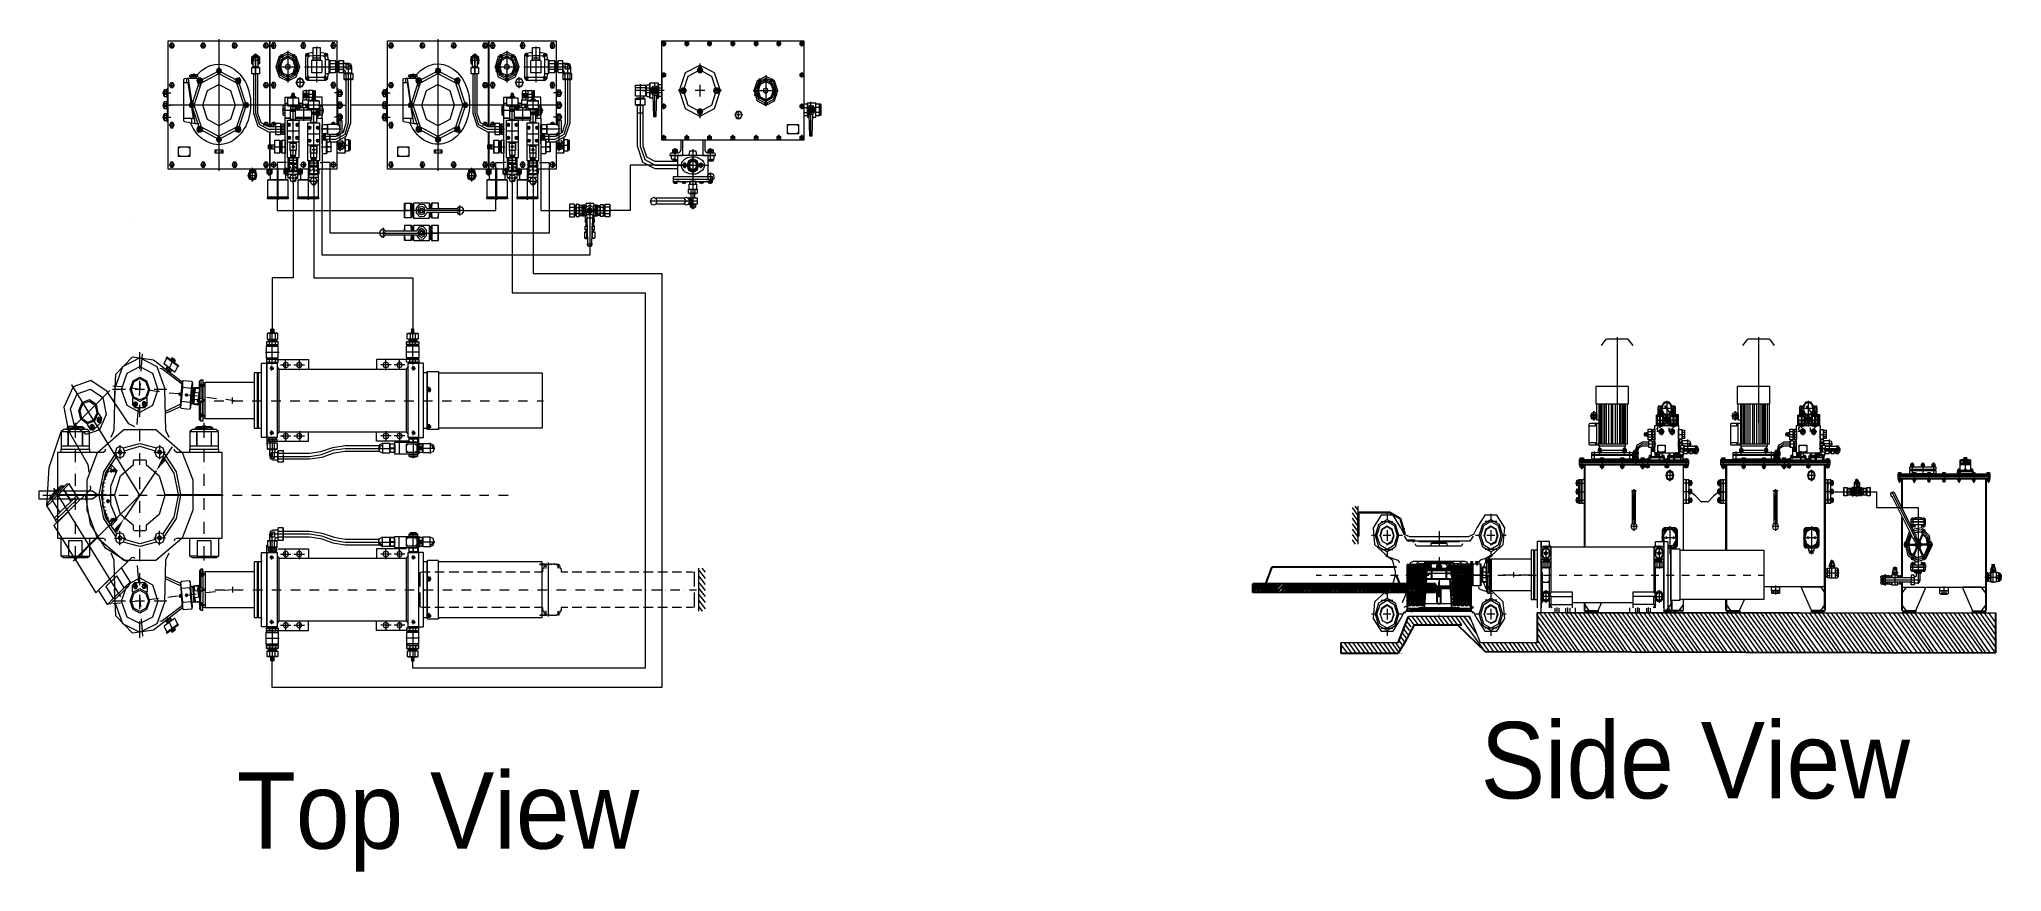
# Model space of a CAD drawing. Header units: inches. Extents: x 2435 to 7572, y 377 to 2555.
import ezdxf

# ---------------------------------------------------------------- set-up
doc = ezdxf.new("R2010")
doc.units = ezdxf.units.IN
doc.header["$MEASUREMENT"] = 0
doc.linetypes.add('HIDDEN2', pattern=[0.1875, 0.125, -0.0625])
doc.styles.add('MtXpl_Swis721_Lt_BT', font='swissl.ttf')
doc.styles.get("Standard").update_dxf_attribs({"font": 'arial.ttf'})

msp = doc.modelspace()

# ---------------------------------------------------------------- texts
at = {"width": 1.111111}
msp.add_text('AP', height=0.135, dxfattribs=at).set_placement((6004.6, 1205.6))
at = {"linetype": 'Continuous', "lineweight": -3, "style": 'MtXpl_Swis721_Lt_BT', "width": 0.904428}
for s, p in [('Side View', (6208.4, 568.4)), ('Top View', (2952.6, 436.9))]:
    msp.add_text(s, height=200, dxfattribs=at).set_placement(p)

# ---------------------------------------------------------------- hatches: boundary and pattern name
at = {"transparency": 33554559}
for points in [[(4139.8, 2418.5), (4139, 2418.5), (4139, 2419.6), (4139.8, 2419.6)], [(4164.1, 2450.2), (4163.2, 2450.2), (4163.2, 2451.3), (4164.1, 2451.3)], [(4189.1, 2418.5), (4188.3, 2418.5), (4188.3, 2419.6), (4189.1, 2419.6)], [(3078.8, 2385.8), (3077.9, 2385.8), (3077.9, 2386.8), (3078.8, 2386.8)], [(3123.9, 2394.2), (3123.1, 2394.2), (3123.1, 2395.3), (3123.9, 2395.3)], [(3123.9, 2385.8), (3123.1, 2385.8), (3123.1, 2386.8), (3123.9, 2386.8)], [(3123.9, 2382.6), (3123.1, 2382.6), (3123.1, 2383.7), (3123.9, 2383.7)], [(3141.4, 2394.2), (3140.6, 2394.2), (3140.6, 2395.3), (3141.4, 2395.3)], [(3153.1, 2402.7), (3152.3, 2402.7), (3152.3, 2403.7), (3153.1, 2403.7)], [(3166.5, 2366.7), (3165.7, 2366.7), (3165.7, 2367.8), (3166.5, 2367.8)], [(3166.5, 2366.7), (3165.7, 2366.7), (3165.7, 2367.8), (3166.5, 2367.8)], [(3651.9, 2385.8), (3651.1, 2385.8), (3651.1, 2386.8), (3651.9, 2386.8)], [(3697.9, 2394.2), (3697, 2394.2), (3697, 2395.3), (3697.9, 2395.3)], [(3697.9, 2385.8), (3697, 2385.8), (3697, 2386.8), (3697.9, 2386.8)], [(3697.9, 2382.6), (3697, 2382.6), (3697, 2383.7), (3697.9, 2383.7)], [(3714.6, 2394.2), (3713.7, 2394.2), (3713.7, 2395.3), (3714.6, 2395.3)], [(3727.1, 2402.7), (3726.3, 2402.7), (3726.3, 2403.7), (3727.1, 2403.7)], [(3740.5, 2366.7), (3739.6, 2366.7), (3739.6, 2367.8), (3740.5, 2367.8)], [(3740.5, 2366.7), (3739.6, 2366.7), (3739.6, 2367.8), (3740.5, 2367.8)], [(4052.1, 2399.5), (4051.3, 2399.5), (4051.3, 2400.6), (4052.1, 2400.6)], [(4164.1, 2386.8), (4163.2, 2386.8), (4163.2, 2387.9), (4164.1, 2387.9)], [(3078.8, 2347.7), (3077.9, 2347.7), (3077.9, 2348.8), (3078.8, 2348.8)], [(3166.5, 2359.4), (3165.7, 2359.4), (3165.7, 2360.4), (3166.5, 2360.4)], [(3166.5, 2354.1), (3165.7, 2354.1), (3165.7, 2355.1), (3166.5, 2355.1)], [(3651.9, 2347.7), (3651.1, 2347.7), (3651.1, 2348.8), (3651.9, 2348.8)], [(3740.5, 2359.4), (3739.6, 2359.4), (3739.6, 2360.4), (3740.5, 2360.4)], [(3740.5, 2354.1), (3739.6, 2354.1), (3739.6, 2355.1), (3740.5, 2355.1)], [(4449, 2348.8), (4448.1, 2348.8), (4448.1, 2349.8), (4449, 2349.8)], [(2908.3, 2262.1), (2912.5, 2261.1), (2908.3, 2259), (2908.3, 2260), (2899.1, 2260), (2899.1, 2261.1), (2908.3, 2261.1)], [(3092.1, 2284.3), (3091.3, 2284.3), (3091.3, 2285.4), (3092.1, 2285.4)], [(3092.1, 2262.1), (3091.3, 2262.1), (3091.3, 2263.2), (3092.1, 2263.2)], [(3107.2, 2284.3), (3106.3, 2284.3), (3106.3, 2285.4), (3107.2, 2285.4)], [(3107.2, 2262.1), (3106.3, 2262.1), (3106.3, 2263.2), (3107.2, 2263.2)], [(3145.6, 2276.9), (3144.8, 2276.9), (3144.8, 2278), (3145.6, 2278)], [(3159, 2267.4), (3159.8, 2267.4), (3159.8, 2264.2), (3159, 2264.2)], [(3161.5, 2276.9), (3160.6, 2276.9), (3160.6, 2278), (3161.5, 2278)], [(3189.9, 2306.5), (3189.1, 2306.5), (3189.1, 2307.6), (3189.9, 2307.6)], [(3482.3, 2262.1), (3485.7, 2261.1), (3482.3, 2259), (3482.3, 2260), (3473.1, 2260), (3473.1, 2261.1), (3482.3, 2261.1)], [(3665.3, 2284.3), (3664.4, 2284.3), (3664.4, 2285.4), (3665.3, 2285.4)], [(3665.3, 2262.1), (3664.4, 2262.1), (3664.4, 2263.2), (3665.3, 2263.2)], [(3678.7, 2274.8), (3679.5, 2274.8), (3679.5, 2271.6), (3678.7, 2271.6)], [(3681.2, 2284.3), (3680.3, 2284.3), (3680.3, 2285.4), (3681.2, 2285.4)], [(3681.2, 2262.1), (3680.3, 2262.1), (3680.3, 2263.2), (3681.2, 2263.2)], [(3719.6, 2276.9), (3718.8, 2276.9), (3718.8, 2278), (3719.6, 2278)], [(3722.1, 2267.4), (3722.9, 2267.4), (3722.9, 2264.2), (3722.1, 2264.2)], [(3735.5, 2276.9), (3734.6, 2276.9), (3734.6, 2278), (3735.5, 2278)], [(3763, 2306.5), (3762.2, 2306.5), (3762.2, 2307.6), (3763, 2307.6)], [(3145.6, 2254.7), (3144.8, 2254.7), (3144.8, 2255.8), (3145.6, 2255.8)], [(3161.5, 2254.7), (3160.6, 2254.7), (3160.6, 2255.8), (3161.5, 2255.8)], [(3719.6, 2254.7), (3718.8, 2254.7), (3718.8, 2255.8), (3719.6, 2255.8)], [(3735.5, 2254.7), (3734.6, 2254.7), (3734.6, 2255.8), (3735.5, 2255.8)], [(3032.8, 2141.7), (3032, 2141.7), (3032, 2142.7), (3032.8, 2142.7)], [(3032.8, 2141.7), (3032, 2141.7), (3032, 2142.7), (3032.8, 2142.7)], [(3032.8, 2141.7), (3032, 2141.7), (3032, 2142.7), (3032.8, 2142.7)], [(3112.2, 2141.7), (3111.4, 2141.7), (3111.4, 2142.7), (3112.2, 2142.7)], [(3112.2, 2141.7), (3111.4, 2141.7), (3111.4, 2142.7), (3112.2, 2142.7)], [(3112.2, 2141.7), (3111.4, 2141.7), (3111.4, 2142.7), (3112.2, 2142.7)], [(3606, 2141.7), (3605.1, 2141.7), (3605.1, 2142.7), (3606, 2142.7)], [(3606, 2141.7), (3605.1, 2141.7), (3605.1, 2142.7), (3606, 2142.7)], [(3606, 2141.7), (3605.1, 2141.7), (3605.1, 2142.7), (3606, 2142.7)], [(3686.2, 2141.7), (3685.3, 2141.7), (3685.3, 2142.7), (3686.2, 2142.7)], [(3686.2, 2141.7), (3685.3, 2141.7), (3685.3, 2142.7), (3686.2, 2142.7)], [(3686.2, 2141.7), (3685.3, 2141.7), (3685.3, 2142.7), (3686.2, 2142.7)], [(3886.7, 2119.5), (3885.9, 2119.5), (3885.9, 2120.5), (3886.7, 2120.5)], [(4141.5, 2113.1), (4140.7, 2113.1), (4140.7, 2114.2), (4141.5, 2114.2)], [(2687.8, 2080.4), (2686.9, 2080.4), (2686.9, 2081.4), (2687.8, 2081.4)], [(3870, 2063.5), (3869.1, 2063.5), (3869.1, 2064.5), (3870, 2064.5)], [(3882.5, 2063.5), (3881.7, 2063.5), (3881.7, 2064.5), (3882.5, 2064.5)], [(4064.7, 1939.8), (4063.8, 1939.8), (4063.8, 1940.9), (4064.7, 1940.9)], [(2698.6, 1674.6), (2697.8, 1674.6), (2697.8, 1675.6), (2698.6, 1675.6)], [(2701.1, 1668.2), (2700.3, 1668.2), (2700.3, 1669.3), (2701.1, 1669.3)], [(2663.5, 1641.8), (2662.7, 1641.8), (2662.7, 1642.9), (2663.5, 1642.9)], [(2673.6, 1637.6), (2672.7, 1637.6), (2672.7, 1638.7), (2673.6, 1638.7)], [(2696.1, 1605.9), (2695.3, 1605.9), (2695.3, 1607), (2696.1, 1607)], [(2698.6, 1612.2), (2697.8, 1612.2), (2697.8, 1613.3), (2698.6, 1613.3)], [(2713.7, 1635.5), (2712.8, 1635.5), (2712.8, 1636.5), (2713.7, 1636.5)], [(2722.9, 1637.6), (2722, 1637.6), (2722, 1638.7), (2722.9, 1638.7)], [(2763, 1629.1), (2762.1, 1629.1), (2762.1, 1630.2), (2763, 1630.2)], [(2812.2, 1623.9), (2811.4, 1623.9), (2811.4, 1624.9), (2812.2, 1624.9)], [(2861.5, 1617.5), (2860.7, 1617.5), (2860.7, 1618.6), (2861.5, 1618.6)], [(2880.8, 1608), (2879.9, 1608), (2879.9, 1609.1), (2880.8, 1609.1)], [(2910.8, 1611.2), (2910, 1611.2), (2910, 1612.2), (2910.8, 1612.2)], [(2930.9, 1608), (2930.1, 1608), (2930.1, 1609.1), (2930.9, 1609.1)], [(2980.2, 1608), (2979.3, 1608), (2979.3, 1609.1), (2980.2, 1609.1)], [(3029.5, 1608), (3028.6, 1608), (3028.6, 1609.1), (3029.5, 1609.1)], [(3079.6, 1608), (3078.8, 1608), (3078.8, 1609.1), (3079.6, 1609.1)], [(3128.9, 1608), (3128.1, 1608), (3128.1, 1609.1), (3128.9, 1609.1)], [(3179, 1608), (3178.2, 1608), (3178.2, 1609.1), (3179, 1609.1)], [(3228.3, 1608), (3227.5, 1608), (3227.5, 1609.1), (3228.3, 1609.1)], [(3278.5, 1608), (3277.6, 1608), (3277.6, 1609.1), (3278.5, 1609.1)], [(3327.7, 1608), (3326.9, 1608), (3326.9, 1609.1), (3327.7, 1609.1)], [(3377.9, 1608), (3377, 1608), (3377, 1609.1), (3377.9, 1609.1)], [(3427.2, 1608), (3426.3, 1608), (3426.3, 1609.1), (3427.2, 1609.1)], [(3477.3, 1608), (3476.5, 1608), (3476.5, 1609.1), (3477.3, 1609.1)], [(3526.6, 1608), (3525.8, 1608), (3525.8, 1609.1), (3526.6, 1609.1)], [(3576.7, 1608), (3575.9, 1608), (3575.9, 1609.1), (3576.7, 1609.1)], [(3626, 1608), (3625.2, 1608), (3625.2, 1609.1), (3626, 1609.1)], [(3676.1, 1608), (3675.3, 1608), (3675.3, 1609.1), (3676.1, 1609.1)], [(3725.4, 1608), (3724.6, 1608), (3724.6, 1609.1), (3725.4, 1609.1)], [(2698.6, 1548.8), (2697.8, 1548.8), (2697.8, 1549.9), (2698.6, 1549.9)], [(6672.7, 1574.9), (6672.1, 1574.9), (6672.1, 1575.8), (6672.7, 1575.8)], [(6682.9, 1574.9), (6682.2, 1574.9), (6682.2, 1575.8), (6682.9, 1575.8)], [(6707.8, 1574.9), (6707.1, 1574.9), (6707.1, 1575.8), (6707.8, 1575.8)], [(6717.9, 1574.9), (6717.3, 1574.9), (6717.3, 1575.8), (6717.9, 1575.8)], [(7043, 1574.9), (7042.3, 1574.9), (7042.3, 1575.8), (7043, 1575.8)], [(7053.1, 1574.9), (7052.4, 1574.9), (7052.4, 1575.8), (7053.1, 1575.8)], [(7078.1, 1574.9), (7077.4, 1574.9), (7077.4, 1575.8), (7078.1, 1575.8)], [(7088.2, 1574.9), (7087.5, 1574.9), (7087.5, 1575.8), (7088.2, 1575.8)], [(2529.9, 1494.9), (2529, 1494.9), (2529, 1496), (2529.9, 1496)], [(2866.6, 1494.9), (2865.7, 1494.9), (2865.7, 1496), (2866.6, 1496)], [(2698.6, 1486.5), (2697.8, 1486.5), (2697.8, 1487.5), (2698.6, 1487.5)], [(2529.9, 1431.5), (2529, 1431.5), (2529, 1432.6), (2529.9, 1432.6)], [(2698.6, 1423.1), (2697.8, 1423.1), (2697.8, 1424.1), (2698.6, 1424.1)], [(2866.6, 1431.5), (2865.7, 1431.5), (2865.7, 1432.6), (2866.6, 1432.6)], [(6472.4, 1386.9), (6471.8, 1386.9), (6471.8, 1387.9), (6472.4, 1387.9)], [(6746.3, 1386.9), (6745.6, 1386.9), (6745.6, 1387.9), (6746.3, 1387.9)], [(6842.7, 1386.9), (6842, 1386.9), (6842, 1387.9), (6842.7, 1387.9)], [(7116.5, 1386.9), (7115.8, 1386.9), (7115.8, 1387.9), (7116.5, 1387.9)], [(2482.2, 1360.7), (2481.4, 1360.7), (2481.4, 1361.8), (2482.2, 1361.8)], [(2529.9, 1369.2), (2529, 1369.2), (2529, 1370.2), (2529.9, 1370.2)], [(2531.5, 1360.7), (2530.7, 1360.7), (2530.7, 1361.8), (2531.5, 1361.8)], [(2580.8, 1360.7), (2580, 1360.7), (2580, 1361.8), (2580.8, 1361.8)], [(2630.9, 1360.7), (2630.1, 1360.7), (2630.1, 1361.8), (2630.9, 1361.8)], [(2680.2, 1360.7), (2679.4, 1360.7), (2679.4, 1361.8), (2680.2, 1361.8)], [(2698.6, 1360.7), (2697.8, 1360.7), (2697.8, 1361.8), (2698.6, 1361.8)], [(2730.4, 1360.7), (2729.5, 1360.7), (2729.5, 1361.8), (2730.4, 1361.8)], [(2779.7, 1360.7), (2778.8, 1360.7), (2778.8, 1361.8), (2779.7, 1361.8)], [(2829.8, 1360.7), (2829, 1360.7), (2829, 1361.8), (2829.8, 1361.8)], [(2866.6, 1369.2), (2865.7, 1369.2), (2865.7, 1370.2), (2866.6, 1370.2)], [(2879.1, 1360.7), (2878.3, 1360.7), (2878.3, 1361.8), (2879.1, 1361.8)], [(2929.2, 1360.7), (2928.4, 1360.7), (2928.4, 1361.8), (2929.2, 1361.8)], [(2978.5, 1360.7), (2977.7, 1360.7), (2977.7, 1361.8), (2978.5, 1361.8)], [(3028.6, 1360.7), (3027.8, 1360.7), (3027.8, 1361.8), (3028.6, 1361.8)], [(3077.9, 1360.7), (3077.1, 1360.7), (3077.1, 1361.8), (3077.9, 1361.8)], [(3128.1, 1360.7), (3127.2, 1360.7), (3127.2, 1361.8), (3128.1, 1361.8)], [(3177.4, 1360.7), (3176.5, 1360.7), (3176.5, 1361.8), (3177.4, 1361.8)], [(3227.5, 1360.7), (3226.7, 1360.7), (3226.7, 1361.8), (3227.5, 1361.8)], [(3276.8, 1360.7), (3275.9, 1360.7), (3275.9, 1361.8), (3276.8, 1361.8)], [(3326.9, 1360.7), (3326.1, 1360.7), (3326.1, 1361.8), (3326.9, 1361.8)], [(3376.2, 1360.7), (3375.4, 1360.7), (3375.4, 1361.8), (3376.2, 1361.8)], [(3426.3, 1360.7), (3425.5, 1360.7), (3425.5, 1361.8), (3426.3, 1361.8)], [(3475.6, 1360.7), (3474.8, 1360.7), (3474.8, 1361.8), (3475.6, 1361.8)], [(3525.8, 1360.7), (3524.9, 1360.7), (3524.9, 1361.8), (3525.8, 1361.8)], [(3575.1, 1360.7), (3574.2, 1360.7), (3574.2, 1361.8), (3575.1, 1361.8)], [(3624.3, 1360.7), (3623.5, 1360.7), (3623.5, 1361.8), (3624.3, 1361.8)], [(6472.4, 1352.1), (6471.8, 1352.1), (6471.8, 1353.1), (6472.4, 1353.1)], [(6746.3, 1352.1), (6745.6, 1352.1), (6745.6, 1353.1), (6746.3, 1353.1)], [(6842.7, 1352.1), (6842, 1352.1), (6842, 1353.1), (6842.7, 1353.1)], [(7116.5, 1352.1), (7115.8, 1352.1), (7115.8, 1353.1), (7116.5, 1353.1)], [(2529.9, 1305.8), (2529, 1305.8), (2529, 1306.8), (2529.9, 1306.8)], [(2698.6, 1297.3), (2697.8, 1297.3), (2697.8, 1298.4), (2698.6, 1298.4)], [(2866.6, 1305.8), (2865.7, 1305.8), (2865.7, 1306.8), (2866.6, 1306.8)], [(5963.3, 1283.5), (5962.6, 1283.5), (5962.6, 1284.5), (5963.3, 1284.5)], [(6235.1, 1283.5), (6234.4, 1283.5), (6234.4, 1284.5), (6235.1, 1284.5)], [(6614.7, 1285.4), (6614.1, 1285.4), (6614.1, 1286.3), (6614.7, 1286.3)], [(6985, 1285.4), (6984.3, 1285.4), (6984.3, 1286.3), (6985, 1286.3)], [(7343.8, 1297.6), (7343.1, 1297.6), (7343.1, 1298.6), (7343.8, 1298.6)], [(2529.9, 1243.4), (2529, 1243.4), (2529, 1244.5), (2529.9, 1244.5)], [(2698.6, 1235), (2697.8, 1235), (2697.8, 1236), (2698.6, 1236)], [(2866.6, 1243.4), (2865.7, 1243.4), (2865.7, 1244.5), (2866.6, 1244.5)], [(5943, 1255.3), (5942.4, 1255.3), (5942.4, 1256.3), (5943, 1256.3)], [(5983.5, 1255.3), (5982.8, 1255.3), (5982.8, 1256.3), (5983.5, 1256.3)], [(6214.8, 1255.3), (6214.1, 1255.3), (6214.1, 1256.3), (6214.8, 1256.3)], [(6255.3, 1255.3), (6254.6, 1255.3), (6254.6, 1256.3), (6255.3, 1256.3)], [(5963.3, 1227.1), (5962.6, 1227.1), (5962.6, 1228.1), (5963.3, 1228.1)], [(6061.1, 1184.8), (6060.4, 1184.8), (6060.4, 1185.8), (6061.1, 1185.8)], [(6137.3, 1184.8), (6136.6, 1184.8), (6136.6, 1185.8), (6137.3, 1185.8)], [(6232.4, 1187.7), (6231.7, 1187.7), (6231.7, 1188.6), (6232.4, 1188.6)], [(6235.1, 1227.1), (6234.4, 1227.1), (6234.4, 1228.1), (6235.1, 1228.1)], [(2698.6, 1171.6), (2697.8, 1171.6), (2697.8, 1172.6), (2698.6, 1172.6)], [(3752.2, 1160), (3751.3, 1160), (3751.3, 1161), (3752.2, 1161)], [(3762.2, 1177.9), (3761.4, 1177.9), (3761.4, 1179), (3762.2, 1179)], [(3803.1, 1160), (3802.3, 1160), (3802.3, 1161), (3803.1, 1161)], [(4144, 1160), (4143.2, 1160), (4143.2, 1161), (4144, 1161)], [(5801.4, 1151.9), (5800.7, 1151.9), (5800.7, 1152.9), (5801.4, 1152.9)], [(5841.9, 1151.9), (5841.2, 1151.9), (5841.2, 1152.9), (5841.9, 1152.9)], [(5881.7, 1151.9), (5881, 1151.9), (5881, 1152.9), (5881.7, 1152.9)], [(5922.1, 1151.9), (5921.5, 1151.9), (5921.5, 1152.9), (5922.1, 1152.9)], [(5961.9, 1151.9), (5961.2, 1151.9), (5961.2, 1152.9), (5961.9, 1152.9)], [(6002.4, 1151.9), (6001.7, 1151.9), (6001.7, 1152.9), (6002.4, 1152.9)], [(6042.2, 1151.9), (6041.5, 1151.9), (6041.5, 1152.9), (6042.2, 1152.9)], [(6136.6, 1154.8), (6135.9, 1154.8), (6135.9, 1155.7), (6136.6, 1155.7)], [(6136.6, 1149.1), (6135.9, 1149.1), (6135.9, 1150.1), (6136.6, 1150.1)], [(6137.3, 1138.5), (6136.6, 1138.5), (6136.6, 1139.6), (6137.3, 1139.6)], [(6162.9, 1151.9), (6162.2, 1151.9), (6162.2, 1152.9), (6162.9, 1152.9)], [(6176.4, 1153.8), (6175.7, 1153.8), (6175.7, 1154.8), (6176.4, 1154.8)], [(6176.4, 1150.1), (6175.7, 1150.1), (6175.7, 1151), (6176.4, 1151)], [(6202.7, 1151.9), (6202, 1151.9), (6202, 1152.9), (6202.7, 1152.9)], [(6216.8, 1153.8), (6216.2, 1153.8), (6216.2, 1154.8), (6216.8, 1154.8)], [(6216.8, 1151), (6216.2, 1151), (6216.2, 1151.9), (6216.8, 1151.9)], [(6243.1, 1151.9), (6242.5, 1151.9), (6242.5, 1152.9), (6243.1, 1152.9)], [(6256.6, 1152.9), (6256, 1152.9), (6256, 1153.8), (6256.6, 1153.8)], [(6256.6, 1151.9), (6256, 1151.9), (6256, 1152.9), (6256.6, 1152.9)], [(6282.9, 1151.9), (6282.3, 1151.9), (6282.3, 1152.9), (6282.9, 1152.9)], [(6363.2, 1151.9), (6362.5, 1151.9), (6362.5, 1152.9), (6363.2, 1152.9)], [(6403.7, 1151.9), (6403, 1151.9), (6403, 1152.9), (6403.7, 1152.9)], [(6443.4, 1151.9), (6442.8, 1151.9), (6442.8, 1152.9), (6443.4, 1152.9)], [(6483.2, 1151.9), (6482.6, 1151.9), (6482.6, 1152.9), (6483.2, 1152.9)], [(6523.7, 1151.9), (6523, 1151.9), (6523, 1152.9), (6523.7, 1152.9)], [(6563.5, 1151.9), (6562.8, 1151.9), (6562.8, 1152.9), (6563.5, 1152.9)], [(6604, 1151.9), (6603.3, 1151.9), (6603.3, 1152.9), (6604, 1152.9)], [(6644.4, 1151.9), (6643.7, 1151.9), (6643.7, 1152.9), (6644.4, 1152.9)], [(6684.2, 1151.9), (6683.5, 1151.9), (6683.5, 1152.9), (6684.2, 1152.9)], [(6724, 1151.9), (6723.3, 1151.9), (6723.3, 1152.9), (6724, 1152.9)], [(6764.5, 1151.9), (6763.8, 1151.9), (6763.8, 1152.9), (6764.5, 1152.9)], [(6804.3, 1151.9), (6803.6, 1151.9), (6803.6, 1152.9), (6804.3, 1152.9)], [(6844.7, 1151.9), (6844, 1151.9), (6844, 1152.9), (6844.7, 1152.9)], [(6884.5, 1151.9), (6883.8, 1151.9), (6883.8, 1152.9), (6884.5, 1152.9)], [(6925, 1151.9), (6924.3, 1151.9), (6924.3, 1152.9), (6925, 1152.9)], [(2661, 1079.6), (2660.2, 1079.6), (2660.2, 1080.7), (2661, 1080.7)], [(2673.6, 1083.9), (2672.7, 1083.9), (2672.7, 1084.9), (2673.6, 1084.9)], [(2696.1, 1115.6), (2695.3, 1115.6), (2695.3, 1116.6), (2696.1, 1116.6)], [(2698.6, 1109.2), (2697.8, 1109.2), (2697.8, 1110.3), (2698.6, 1110.3)], [(2710.3, 1084.9), (2709.5, 1084.9), (2709.5, 1086), (2710.3, 1086)], [(2722.9, 1083.9), (2722, 1083.9), (2722, 1084.9), (2722.9, 1084.9)], [(2759.6, 1091.3), (2758.8, 1091.3), (2758.8, 1092.3), (2759.6, 1092.3)], [(2808.9, 1097.6), (2808.1, 1097.6), (2808.1, 1098.7), (2808.9, 1098.7)], [(2859, 1102.9), (2858.2, 1102.9), (2858.2, 1103.9), (2859, 1103.9)], [(2882.4, 1112.4), (2881.6, 1112.4), (2881.6, 1113.5), (2882.4, 1113.5)], [(2908.3, 1109.2), (2907.5, 1109.2), (2907.5, 1110.3), (2908.3, 1110.3)], [(2931.7, 1112.4), (2930.9, 1112.4), (2930.9, 1113.5), (2931.7, 1113.5)], [(2981.9, 1112.4), (2981, 1112.4), (2981, 1113.5), (2981.9, 1113.5)], [(3031.1, 1112.4), (3030.3, 1112.4), (3030.3, 1113.5), (3031.1, 1113.5)], [(3081.3, 1112.4), (3080.4, 1112.4), (3080.4, 1113.5), (3081.3, 1113.5)], [(3130.6, 1112.4), (3129.7, 1112.4), (3129.7, 1113.5), (3130.6, 1113.5)], [(3180.7, 1112.4), (3179.9, 1112.4), (3179.9, 1113.5), (3180.7, 1113.5)], [(3230, 1112.4), (3229.2, 1112.4), (3229.2, 1113.5), (3230, 1113.5)], [(3280.1, 1112.4), (3279.3, 1112.4), (3279.3, 1113.5), (3280.1, 1113.5)], [(3329.4, 1112.4), (3328.6, 1112.4), (3328.6, 1113.5), (3329.4, 1113.5)], [(3379.5, 1112.4), (3378.7, 1112.4), (3378.7, 1113.5), (3379.5, 1113.5)], [(3428.8, 1112.4), (3428, 1112.4), (3428, 1113.5), (3428.8, 1113.5)], [(3478.1, 1112.4), (3477.3, 1112.4), (3477.3, 1113.5), (3478.1, 1113.5)], [(3528.3, 1112.4), (3527.4, 1112.4), (3527.4, 1113.5), (3528.3, 1113.5)], [(3577.6, 1112.4), (3576.7, 1112.4), (3576.7, 1113.5), (3577.6, 1113.5)], [(3627.7, 1112.4), (3626.9, 1112.4), (3626.9, 1113.5), (3627.7, 1113.5)], [(3677.8, 1112.4), (3677, 1112.4), (3677, 1113.5), (3677.8, 1113.5)], [(3727.1, 1112.4), (3726.3, 1112.4), (3726.3, 1113.5), (3727.1, 1113.5)], [(3776.4, 1112.4), (3775.6, 1112.4), (3775.6, 1113.5), (3776.4, 1113.5)], [(3826.5, 1112.4), (3825.7, 1112.4), (3825.7, 1113.5), (3826.5, 1113.5)], [(3875.8, 1112.4), (3875, 1112.4), (3875, 1113.5), (3875.8, 1113.5)], [(3926, 1112.4), (3925.1, 1112.4), (3925.1, 1113.5), (3926, 1113.5)], [(3975.3, 1112.4), (3974.4, 1112.4), (3974.4, 1113.5), (3975.3, 1113.5)], [(4025.4, 1112.4), (4024.5, 1112.4), (4024.5, 1113.5), (4025.4, 1113.5)], [(4074.7, 1112.4), (4073.8, 1112.4), (4073.8, 1113.5), (4074.7, 1113.5)], [(4124.8, 1112.4), (4124, 1112.4), (4124, 1113.5), (4124.8, 1113.5)], [(6061.1, 1119.1), (6060.4, 1119.1), (6060.4, 1120), (6061.1, 1120)], [(6098.8, 1100.3), (6098.2, 1100.3), (6098.2, 1101.2), (6098.8, 1101.2)], [(6137.3, 1119.1), (6136.6, 1119.1), (6136.6, 1120), (6137.3, 1120)], [(2698.6, 1045.8), (2697.8, 1045.8), (2697.8, 1046.9), (2698.6, 1046.9)], [(2701.1, 1052.2), (2700.3, 1052.2), (2700.3, 1053.2), (2701.1, 1053.2)], [(3762.2, 1047.9), (3761.4, 1047.9), (3761.4, 1049), (3762.2, 1049)], [(3803.1, 1065.9), (3802.3, 1065.9), (3802.3, 1067), (3803.1, 1067)], [(3803.1, 1065.9), (3802.3, 1065.9), (3802.3, 1067), (3803.1, 1067)], [(5943, 1049.5), (5942.4, 1049.5), (5942.4, 1050.4), (5943, 1050.4)], [(5963.3, 1076.8), (5962.6, 1076.8), (5962.6, 1077.7), (5963.3, 1077.7)], [(5983.5, 1049.5), (5982.8, 1049.5), (5982.8, 1050.4), (5983.5, 1050.4)], [(6214.8, 1049.5), (6214.1, 1049.5), (6214.1, 1050.4), (6214.8, 1050.4)], [(6235.1, 1076.8), (6234.4, 1076.8), (6234.4, 1077.7), (6235.1, 1077.7)], [(6255.3, 1049.5), (6254.6, 1049.5), (6254.6, 1050.4), (6255.3, 1050.4)], [(5963.3, 1021.3), (5962.6, 1021.3), (5962.6, 1022.2), (5963.3, 1022.2)], [(6235.1, 1021.3), (6234.4, 1021.3), (6234.4, 1022.2), (6235.1, 1022.2)]]:
    msp.add_hatch(color=256, dxfattribs=at).paths.add_polyline_path(points)
h = msp.add_hatch()
h.set_pattern_fill('ANSI31', color=256, scale=112.5)
h.set_pattern_definition([(45, (12552.945, -17108.636), (-9.943689, 9.943689), [])])
h.paths.add_polyline_path([(6471.8, 1348.4), (6467.1, 1348.4), (6467.1, 1339.9), (6471.8, 1339.9)])

# ---------------------------------------------------------------- linework, layer by layer
at = {"lineweight": 5}
for p, q in [((2773, 2214.6), (2773, 2550.6)), ((2773, 2550.6), (3214.1, 2550.6)), ((2775.5, 2537.9), (2788.9, 2537.9)), ((2776.3, 2537.9), (2779.7, 2545.3)), ((2779.7, 2531.6), (2776.3, 2537.9)), ((2777.2, 2537.9), (2778.8, 2543.2)), ((2778.8, 2533.7), (2777.2, 2537.9)), ((2778.8, 2543.2), (2782.2, 2545.3)), ((2782.2, 2531.6), (2778.8, 2533.7)), ((2779.7, 2545.3), (2785.5, 2545.3)), ((2785.5, 2531.6), (2779.7, 2531.6)), ((2782.2, 2530.5), (2782.2, 2546.4)), ((2782.2, 2545.3), (2786.3, 2543.2)), ((2786.3, 2533.7), (2782.2, 2531.6)), ((2785.5, 2545.3), (2788.9, 2537.9)), ((2788.9, 2537.9), (2785.5, 2531.6)), ((2786.3, 2543.2), (2788, 2537.9)), ((2788, 2537.9), (2786.3, 2533.7)), ((2858.2, 2537.9), (2861.5, 2545.3)), ((2861.5, 2531.6), (2858.2, 2537.9)), ((2858.2, 2537.9), (2871.6, 2537.9)), ((2859, 2537.9), (2860.7, 2543.2)), ((2860.7, 2533.7), (2859, 2537.9)), ((2860.7, 2543.2), (2864.9, 2545.3)), ((2864.9, 2531.6), (2860.7, 2533.7)), ((2861.5, 2545.3), (2867.4, 2545.3)), ((2867.4, 2531.6), (2861.5, 2531.6)), ((2864.9, 2530.5), (2864.9, 2546.4)), ((2864.9, 2545.3), (2868.2, 2543.2)), ((2868.2, 2533.7), (2864.9, 2531.6)), ((2867.4, 2545.3), (2870.7, 2537.9)), ((2870.7, 2537.9), (2867.4, 2531.6)), ((2868.2, 2550.6), (2868.2, 2550.6)), ((2868.2, 2543.2), (2869.9, 2537.9)), ((2869.9, 2537.9), (2868.2, 2533.7)), ((2905.8, 2554.8), (2905.8, 2210.4)), ((2940.1, 2537.9), (2953.4, 2537.9)), ((2940.9, 2537.9), (2943.4, 2545.3)), ((2943.4, 2531.6), (2940.9, 2537.9)), ((2941.7, 2537.9), (2943.4, 2543.2)), ((2943.4, 2533.7), (2941.7, 2537.9)), ((2943.4, 2543.2), (2946.8, 2545.3)), ((2943.4, 2545.3), (2950.1, 2545.3)), ((2946.8, 2531.6), (2943.4, 2533.7)), ((2950.1, 2531.6), (2943.4, 2531.6)), ((2946.8, 2530.5), (2946.8, 2546.4)), ((2946.8, 2545.3), (2950.1, 2543.2)), ((2950.1, 2533.7), (2946.8, 2531.6)), ((2950.1, 2545.3), (2953.4, 2537.9)), ((2950.1, 2543.2), (2952.6, 2537.9)), ((2952.6, 2537.9), (2950.1, 2533.7)), ((2953.4, 2537.9), (2950.1, 2531.6)), ((3022, 2537.9), (3036.2, 2537.9)), ((3022.8, 2537.9), (3026.1, 2545.3)), ((3026.1, 2531.6), (3022.8, 2537.9)), ((3023.6, 2537.9), (3025.3, 2543.2)), ((3025.3, 2533.7), (3023.6, 2537.9)), ((3025.3, 2543.2), (3028.6, 2545.3)), ((3028.6, 2531.6), (3025.3, 2533.7)), ((3026.1, 2545.3), (3032, 2545.3)), ((3032, 2531.6), (3026.1, 2531.6)), ((3028.6, 2530.5), (3028.6, 2546.4)), ((3028.6, 2545.3), (3032.8, 2543.2)), ((3032.8, 2533.7), (3028.6, 2531.6)), ((3032, 2545.3), (3035.3, 2537.9)), ((3035.3, 2537.9), (3032, 2531.6)), ((3032.8, 2543.2), (3034.5, 2537.9)), ((3034.5, 2537.9), (3032.8, 2533.7)), ((3038.7, 2326.6), (3038.7, 2550.6)), ((3039.5, 2326.6), (3039.5, 2550.6)), ((3055.4, 2537.9), (3042, 2537.9)), ((3046.2, 2545.3), (3042.8, 2537.9)), ((3042.8, 2537.9), (3046.2, 2531.6)), ((3043.7, 2537.9), (3045.4, 2543.2)), ((3045.4, 2533.7), (3043.7, 2537.9)), ((3045.4, 2543.2), (3048.7, 2545.3)), ((3048.7, 2531.6), (3045.4, 2533.7)), ((3052, 2545.3), (3046.2, 2545.3)), ((3046.2, 2531.6), (3052, 2531.6)), ((3048.7, 2530.5), (3048.7, 2546.4)), ((3048.7, 2545.3), (3052.9, 2543.2)), ((3052.9, 2533.7), (3048.7, 2531.6)), ((3054.5, 2537.9), (3052, 2545.3)), ((3052, 2531.6), (3054.5, 2537.9)), ((3052.9, 2543.2), (3053.7, 2537.9)), ((3053.7, 2537.9), (3052.9, 2533.7)), ((3064.6, 2510.5), (3086.3, 2522.1)), ((3086.3, 2524.2), (3086.3, 2441.8)), ((3086.3, 2522.1), (3107.2, 2510.5)), ((3123.9, 2545.3), (3120.5, 2537.9)), ((3120.5, 2537.9), (3123.9, 2531.6)), ((3133.9, 2537.9), (3120.5, 2537.9)), ((3121.4, 2537.9), (3123.1, 2543.2)), ((3123.1, 2533.7), (3121.4, 2537.9)), ((3123.1, 2543.2), (3127.2, 2545.3)), ((3127.2, 2531.6), (3123.1, 2533.7)), ((3129.7, 2545.3), (3123.9, 2545.3)), ((3123.9, 2531.6), (3129.7, 2531.6)), ((3127.2, 2530.5), (3127.2, 2546.4)), ((3127.2, 2545.3), (3130.6, 2543.2)), ((3130.6, 2533.7), (3127.2, 2531.6)), ((3133.1, 2537.9), (3129.7, 2545.3)), ((3129.7, 2531.6), (3133.1, 2537.9)), ((3130.6, 2543.2), (3132.2, 2537.9)), ((3132.2, 2537.9), (3130.6, 2533.7)), ((3133.1, 2513.6), (3133.9, 2517.9)), ((3133.9, 2517.9), (3138.1, 2518.9)), ((3138.1, 2518.9), (3152.3, 2521)), ((3152.3, 2532.7), (3152.3, 2533.7)), ((3152.3, 2533.7), (3153.1, 2533.7)), ((3152.3, 2499.9), (3152.3, 2532.7)), ((3153.1, 2533.7), (3169.8, 2533.7)), ((3161.5, 2535.8), (3161.5, 2442.8)), ((3169.8, 2533.7), (3170.7, 2533.7)), ((3170.7, 2533.7), (3170.7, 2532.7)), ((3170.7, 2532.7), (3170.7, 2499.9)), ((3170.7, 2521), (3184.9, 2518.9)), ((3184.9, 2518.9), (3189.1, 2517.9)), ((3189.1, 2517.9), (3189.9, 2513.6)), ((3211.6, 2537.9), (3198.2, 2537.9)), ((3202.4, 2545.3), (3199.1, 2537.9)), ((3199.1, 2537.9), (3202.4, 2531.6)), ((3199.9, 2537.9), (3201.6, 2543.2)), ((3201.6, 2533.7), (3199.9, 2537.9)), ((3201.6, 2543.2), (3204.9, 2545.3)), ((3204.9, 2531.6), (3201.6, 2533.7)), ((3208.3, 2545.3), (3202.4, 2545.3)), ((3202.4, 2531.6), (3208.3, 2531.6)), ((3204.9, 2530.5), (3204.9, 2546.4)), ((3204.9, 2545.3), (3209.1, 2543.2)), ((3209.1, 2533.7), (3204.9, 2531.6)), ((3211.6, 2537.9), (3208.3, 2545.3)), ((3208.3, 2531.6), (3211.6, 2537.9)), ((3209.1, 2543.2), (3210.8, 2537.9)), ((3210.8, 2537.9), (3209.1, 2533.7)), ((3214.1, 2550.6), (3214.1, 2496.7)), ((3346.1, 2546.4), (3347, 2546.4)), ((3347, 2214.6), (3347, 2550.6)), ((3347, 2550.6), (3788.1, 2550.6)), ((3349.5, 2537.9), (3362.8, 2537.9)), ((3350.3, 2537.9), (3352.8, 2545.3)), ((3352.8, 2531.6), (3350.3, 2537.9)), ((3351.1, 2537.9), (3352, 2543.2)), ((3352, 2533.7), (3351.1, 2537.9)), ((3352, 2543.2), (3356.2, 2545.3)), ((3356.2, 2531.6), (3352, 2533.7)), ((3352.8, 2545.3), (3359.5, 2545.3)), ((3359.5, 2531.6), (3352.8, 2531.6)), ((3356.2, 2530.5), (3356.2, 2546.4)), ((3356.2, 2545.3), (3359.5, 2543.2)), ((3359.5, 2533.7), (3356.2, 2531.6)), ((3359.5, 2545.3), (3362, 2537.9)), ((3359.5, 2543.2), (3361.2, 2537.9)), ((3361.2, 2537.9), (3359.5, 2533.7)), ((3362, 2537.9), (3359.5, 2531.6)), ((3431.3, 2537.9), (3444.7, 2537.9)), ((3432.2, 2537.9), (3435.5, 2545.3)), ((3435.5, 2531.6), (3432.2, 2537.9)), ((3433, 2537.9), (3434.7, 2543.2)), ((3434.7, 2533.7), (3433, 2537.9)), ((3434.7, 2543.2), (3438, 2545.3)), ((3438, 2531.6), (3434.7, 2533.7)), ((3435.5, 2545.3), (3441.4, 2545.3)), ((3441.4, 2531.6), (3435.5, 2531.6)), ((3438, 2530.5), (3438, 2546.4)), ((3438, 2545.3), (3442.2, 2543.2)), ((3442.2, 2533.7), (3438, 2531.6)), ((3441.4, 2545.3), (3444.7, 2537.9)), ((3444.7, 2537.9), (3441.4, 2531.6)), ((3442.2, 2543.2), (3443.9, 2537.9)), ((3443.9, 2537.9), (3442.2, 2533.7)), ((3479, 2554.8), (3479, 2210.4)), ((3513.2, 2537.9), (3527.4, 2537.9)), ((3514.1, 2537.9), (3517.4, 2545.3)), ((3517.4, 2531.6), (3514.1, 2537.9)), ((3514.9, 2537.9), (3516.6, 2543.2)), ((3516.6, 2533.7), (3514.9, 2537.9)), ((3516.6, 2543.2), (3520.7, 2545.3)), ((3520.7, 2531.6), (3516.6, 2533.7)), ((3517.4, 2545.3), (3523.3, 2545.3)), ((3523.3, 2531.6), (3517.4, 2531.6)), ((3520.7, 2530.5), (3520.7, 2546.4)), ((3520.7, 2545.3), (3524.1, 2543.2)), ((3524.1, 2533.7), (3520.7, 2531.6)), ((3523.3, 2545.3), (3526.6, 2537.9)), ((3526.6, 2537.9), (3523.3, 2531.6)), ((3524.1, 2543.2), (3525.8, 2537.9)), ((3525.8, 2537.9), (3524.1, 2533.7)), ((3595.9, 2537.9), (3609.3, 2537.9)), ((3596.8, 2537.9), (3599.3, 2545.3)), ((3599.3, 2531.6), (3596.8, 2537.9)), ((3597.6, 2537.9), (3599.3, 2543.2)), ((3599.3, 2533.7), (3597.6, 2537.9)), ((3599.3, 2543.2), (3602.6, 2545.3)), ((3599.3, 2545.3), (3606, 2545.3)), ((3602.6, 2531.6), (3599.3, 2533.7)), ((3606, 2531.6), (3599.3, 2531.6)), ((3602.6, 2530.5), (3602.6, 2546.4)), ((3602.6, 2545.3), (3606, 2543.2)), ((3606, 2533.7), (3602.6, 2531.6)), ((3606, 2545.3), (3608.5, 2537.9)), ((3606, 2543.2), (3607.6, 2537.9)), ((3607.6, 2537.9), (3606, 2533.7)), ((3608.5, 2537.9), (3606, 2531.6)), ((3611.8, 2326.6), (3611.8, 2550.6)), ((3613.5, 2326.6), (3613.5, 2550.6)), ((3619.3, 2545.3), (3616, 2537.9)), ((3616, 2537.9), (3619.3, 2531.6)), ((3629.4, 2537.9), (3616, 2537.9)), ((3616.8, 2537.9), (3618.5, 2543.2)), ((3618.5, 2533.7), (3616.8, 2537.9)), ((3618.5, 2543.2), (3622.7, 2545.3)), ((3622.7, 2531.6), (3618.5, 2533.7)), ((3625.2, 2545.3), (3619.3, 2545.3)), ((3619.3, 2531.6), (3625.2, 2531.6)), ((3622.7, 2530.5), (3622.7, 2546.4)), ((3622.7, 2545.3), (3626, 2543.2)), ((3626, 2533.7), (3622.7, 2531.6)), ((3628.5, 2537.9), (3625.2, 2545.3)), ((3625.2, 2531.6), (3628.5, 2537.9)), ((3626, 2543.2), (3627.7, 2537.9)), ((3627.7, 2537.9), (3626, 2533.7)), ((3637.7, 2510.5), (3659.4, 2522.1)), ((3659.4, 2524.2), (3659.4, 2441.8)), ((3659.4, 2522.1), (3681.2, 2510.5)), ((3707.1, 2537.9), (3693.7, 2537.9)), ((3697.9, 2545.3), (3694.5, 2537.9)), ((3694.5, 2537.9), (3697.9, 2531.6)), ((3695.4, 2537.9), (3697, 2543.2)), ((3697, 2533.7), (3695.4, 2537.9)), ((3697, 2543.2), (3700.4, 2545.3)), ((3700.4, 2531.6), (3697, 2533.7)), ((3703.7, 2545.3), (3697.9, 2545.3)), ((3697.9, 2531.6), (3703.7, 2531.6)), ((3700.4, 2530.5), (3700.4, 2546.4)), ((3700.4, 2545.3), (3704.6, 2543.2)), ((3704.6, 2533.7), (3700.4, 2531.6)), ((3707.1, 2537.9), (3703.7, 2545.3)), ((3703.7, 2531.6), (3707.1, 2537.9)), ((3704.6, 2543.2), (3706.2, 2537.9)), ((3706.2, 2537.9), (3704.6, 2533.7)), ((3706.2, 2513.6), (3707.9, 2517.9)), ((3707.9, 2517.9), (3711.2, 2518.9)), ((3711.2, 2518.9), (3726.3, 2521)), ((3726.3, 2532.7), (3726.3, 2533.7)), ((3726.3, 2533.7), (3743.8, 2533.7)), ((3726.3, 2499.9), (3726.3, 2532.7)), ((3735.5, 2535.8), (3735.5, 2442.8)), ((3743.8, 2533.7), (3744.7, 2532.7)), ((3744.7, 2532.7), (3744.7, 2499.9)), ((3744.7, 2521), (3758.9, 2518.9)), ((3758.9, 2518.9), (3762.2, 2517.9)), ((3762.2, 2517.9), (3763.9, 2513.6)), ((3785.6, 2537.9), (3772.2, 2537.9)), ((3775.6, 2545.3), (3773.1, 2537.9)), ((3773.1, 2537.9), (3775.6, 2531.6)), ((3773.9, 2537.9), (3774.7, 2543.2)), ((3774.7, 2533.7), (3773.9, 2537.9)), ((3774.7, 2543.2), (3778.9, 2545.3)), ((3778.9, 2531.6), (3774.7, 2533.7)), ((3782.3, 2545.3), (3775.6, 2545.3)), ((3775.6, 2531.6), (3782.3, 2531.6)), ((3778.9, 2530.5), (3778.9, 2546.4)), ((3778.9, 2545.3), (3782.3, 2543.2)), ((3782.3, 2533.7), (3778.9, 2531.6)), ((3784.8, 2537.9), (3782.3, 2545.3)), ((3782.3, 2543.2), (3783.9, 2537.9)), ((3782.3, 2531.6), (3784.8, 2537.9)), ((3783.9, 2537.9), (3782.3, 2533.7)), ((3788.1, 2550.6), (3788.1, 2496.7)), ((4064.7, 2550.6), (4065.5, 2550.6)), ((4065.5, 2290.7), (4065.5, 2550.6)), ((4065.5, 2550.6), (4436.4, 2550.6)), ((4075.5, 2543.2), (4065.5, 2543.2)), ((4066.3, 2546.4), (4070.5, 2549.6)), ((4066.3, 2543.2), (4068, 2547.5)), ((4066.3, 2540.1), (4066.3, 2546.4)), ((4068, 2540.1), (4066.3, 2543.2)), ((4070.5, 2536.9), (4066.3, 2540.1)), ((4068, 2547.5), (4070.5, 2548.5)), ((4070.5, 2537.9), (4068, 2540.1)), ((4070.5, 2535.8), (4070.5, 2550.6)), ((4070.5, 2549.6), (4074.7, 2546.4)), ((4070.5, 2548.5), (4073.8, 2547.5)), ((4074.7, 2540.1), (4070.5, 2536.9)), ((4073.8, 2540.1), (4070.5, 2537.9)), ((4073.8, 2547.5), (4074.7, 2543.2)), ((4074.7, 2543.2), (4073.8, 2540.1)), ((4074.7, 2546.4), (4074.7, 2540.1)), ((4134.8, 2543.2), (4125.6, 2543.2)), ((4126.5, 2546.4), (4130.7, 2549.6)), ((4126.5, 2543.2), (4127.3, 2547.5)), ((4126.5, 2540.1), (4126.5, 2546.4)), ((4127.3, 2540.1), (4126.5, 2543.2)), ((4130.7, 2536.9), (4126.5, 2540.1)), ((4127.3, 2547.5), (4130.7, 2548.5)), ((4130.7, 2537.9), (4127.3, 2540.1)), ((4130.7, 2535.8), (4130.7, 2550.6)), ((4130.7, 2549.6), (4134.8, 2546.4)), ((4130.7, 2548.5), (4133.2, 2547.5)), ((4134.8, 2540.1), (4130.7, 2536.9)), ((4133.2, 2540.1), (4130.7, 2537.9)), ((4133.2, 2547.5), (4134.8, 2543.2)), ((4134.8, 2543.2), (4133.2, 2540.1)), ((4134.8, 2546.4), (4134.8, 2540.1)), ((4195, 2543.2), (4185, 2543.2)), ((4185.8, 2546.4), (4190, 2549.6)), ((4185.8, 2543.2), (4186.6, 2547.5)), ((4185.8, 2540.1), (4185.8, 2546.4)), ((4186.6, 2540.1), (4185.8, 2543.2)), ((4190, 2536.9), (4185.8, 2540.1)), ((4186.6, 2547.5), (4190, 2548.5)), ((4190, 2537.9), (4186.6, 2540.1)), ((4189.1, 2550.6), (4190, 2550.6)), ((4190, 2535.8), (4190, 2550.6)), ((4190, 2549.6), (4194.2, 2546.4)), ((4190, 2548.5), (4193.3, 2547.5)), ((4193.3, 2540.1), (4190, 2537.9)), ((4194.2, 2540.1), (4190, 2536.9)), ((4193.3, 2547.5), (4194.2, 2543.2)), ((4194.2, 2543.2), (4193.3, 2540.1)), ((4194.2, 2546.4), (4194.2, 2540.1)), ((4256, 2543.2), (4246, 2543.2)), ((4246.8, 2546.4), (4251, 2549.6)), ((4246.8, 2543.2), (4247.6, 2547.5)), ((4246.8, 2540.1), (4246.8, 2546.4)), ((4247.6, 2540.1), (4246.8, 2543.2)), ((4251, 2536.9), (4246.8, 2540.1)), ((4247.6, 2547.5), (4251, 2548.5)), ((4251, 2537.9), (4247.6, 2540.1)), ((4251, 2535.8), (4251, 2550.6)), ((4251, 2549.6), (4255.1, 2546.4)), ((4251, 2548.5), (4254.3, 2547.5)), ((4254.3, 2540.1), (4251, 2537.9)), ((4255.1, 2540.1), (4251, 2536.9)), ((4254.3, 2547.5), (4255.1, 2543.2)), ((4255.1, 2543.2), (4254.3, 2540.1)), ((4255.1, 2546.4), (4255.1, 2540.1)), ((4317, 2543.2), (4306.9, 2543.2)), ((4307.8, 2546.4), (4312, 2549.6)), ((4307.8, 2543.2), (4308.6, 2547.5)), ((4307.8, 2540.1), (4307.8, 2546.4)), ((4308.6, 2540.1), (4307.8, 2543.2)), ((4312, 2536.9), (4307.8, 2540.1)), ((4308.6, 2547.5), (4312, 2548.5)), ((4312, 2537.9), (4308.6, 2540.1)), ((4312, 2535.8), (4312, 2550.6)), ((4312, 2549.6), (4316.1, 2546.4)), ((4312, 2548.5), (4315.3, 2547.5)), ((4315.3, 2540.1), (4312, 2537.9)), ((4316.1, 2540.1), (4312, 2536.9)), ((4315.3, 2547.5), (4316.1, 2543.2)), ((4316.1, 2543.2), (4315.3, 2540.1)), ((4316.1, 2546.4), (4316.1, 2540.1)), ((4376.3, 2543.2), (4366.3, 2543.2)), ((4367.1, 2546.4), (4371.3, 2549.6)), ((4367.1, 2543.2), (4368.8, 2547.5)), ((4367.1, 2540.1), (4367.1, 2546.4)), ((4368.8, 2540.1), (4367.1, 2543.2)), ((4371.3, 2536.9), (4367.1, 2540.1)), ((4368.8, 2547.5), (4371.3, 2548.5)), ((4371.3, 2537.9), (4368.8, 2540.1)), ((4371.3, 2535.8), (4371.3, 2550.6)), ((4371.3, 2549.6), (4375.5, 2546.4)), ((4371.3, 2548.5), (4374.6, 2547.5)), ((4374.6, 2540.1), (4371.3, 2537.9)), ((4375.5, 2540.1), (4371.3, 2536.9)), ((4374.6, 2547.5), (4375.5, 2543.2)), ((4375.5, 2543.2), (4374.6, 2540.1)), ((4375.5, 2546.4), (4375.5, 2540.1)), ((4436.4, 2543.2), (4426.4, 2543.2)), ((4427.3, 2546.4), (4431.4, 2549.6)), ((4427.3, 2543.2), (4428.1, 2547.5)), ((4427.3, 2540.1), (4427.3, 2546.4)), ((4428.1, 2540.1), (4427.3, 2543.2)), ((4431.4, 2536.9), (4427.3, 2540.1)), ((4428.1, 2547.5), (4431.4, 2548.5)), ((4431.4, 2537.9), (4428.1, 2540.1)), ((4431.4, 2535.8), (4431.4, 2550.6)), ((4431.4, 2549.6), (4435.6, 2546.4)), ((4431.4, 2548.5), (4433.9, 2547.5)), ((4435.6, 2540.1), (4431.4, 2536.9)), ((4433.9, 2540.1), (4431.4, 2537.9)), ((4433.9, 2547.5), (4435.6, 2543.2)), ((4435.6, 2543.2), (4433.9, 2540.1)), ((4435.6, 2546.4), (4435.6, 2540.1)), ((4436.4, 2550.6), (4436.4, 2290.7)), ((4436.4, 2550.6), (4436.4, 2550.6)), ((2855.7, 2446), (2905.8, 2472.4)), ((2900, 2472.4), (2901.6, 2477.7)), ((2901.6, 2467.1), (2900, 2472.4)), ((2901.6, 2477.7), (2905.8, 2479.8)), ((2901.6, 2472.4), (2903.3, 2475.6)), ((2903.3, 2469.3), (2901.6, 2472.4)), ((2905.8, 2465), (2901.6, 2467.1)), ((2902.5, 2474.5), (2905.8, 2477.7)), ((2902.5, 2470.3), (2902.5, 2474.5)), ((2905.8, 2468.2), (2902.5, 2470.3)), ((2903.3, 2475.6), (2905.8, 2477.7)), ((2905.8, 2468.2), (2903.3, 2469.3)), ((2905.8, 2479.8), (2910, 2477.7)), ((2905.8, 2477.7), (2909.2, 2474.5)), ((2905.8, 2477.7), (2908.3, 2475.6)), ((2905.8, 2472.4), (2956, 2446)), ((2909.2, 2470.3), (2905.8, 2468.2)), ((2908.3, 2469.3), (2905.8, 2468.2)), ((2910, 2467.1), (2905.8, 2465)), ((2908.3, 2475.6), (2909.2, 2472.4)), ((2909.2, 2472.4), (2908.3, 2469.3)), ((2909.2, 2474.5), (2909.2, 2470.3)), ((2910, 2477.7), (2911.7, 2472.4)), ((2911.7, 2472.4), (2910, 2467.1)), ((2990.2, 2499.9), (3013.6, 2499.9)), ((3001.9, 2515.7), (2991, 2507.3)), ((2991, 2507.3), (2991, 2492.5)), ((2991, 2492.5), (2994.4, 2489.3)), ((3001.9, 2514.7), (2991.9, 2507.3)), ((2991.9, 2499.9), (2994.4, 2508.4)), ((2991.9, 2507.3), (2991.9, 2492.5)), ((2991.9, 2495.7), (2991.9, 2504.1)), ((2994.4, 2491.4), (2991.9, 2499.9)), ((2991.9, 2492.5), (2994.4, 2490.4)), ((2991.9, 2480.9), (3011.9, 2480.9)), ((2991.9, 2464), (2991.9, 2480.9)), ((2991.9, 2480.9), (3011.9, 2480.9)), ((2993.5, 2508.4), (3000.2, 2513.6)), ((2994.4, 2490.4), (2993.5, 2491.4)), ((2994.4, 2483), (2993.5, 2481.9)), ((3010.3, 2481.9), (2993.5, 2481.9)), ((2993.5, 2481.9), (2993.5, 2480.9)), ((2994.4, 2508.4), (3001.9, 2512.6)), ((2996.9, 2506.2), (2994.4, 2499.9)), ((2994.4, 2499.9), (2994.4, 2483)), ((2994.4, 2483), (2994.4, 2480.9)), ((3008.6, 2483), (2995.2, 2483)), ((3001.9, 2508.4), (2996.9, 2506.2)), ((3001.9, 2461.9), (3001.9, 2516.8)), ((3012.8, 2507.3), (3001.9, 2515.7)), ((3001.9, 2514.7), (3001.9, 2361.5)), ((3011.9, 2507.3), (3001.9, 2514.7)), ((3001.9, 2512.6), (3008.6, 2508.4)), ((3006.9, 2506.2), (3001.9, 2508.4)), ((3001.9, 2464), (3001.9, 2480.9)), ((3003.6, 2513.6), (3010.3, 2508.4)), ((3008.6, 2499.9), (3006.9, 2506.2)), ((3008.6, 2508.4), (3011.9, 2499.9)), ((3011.9, 2499.9), (3008.6, 2491.4)), ((3008.6, 2483), (3008.6, 2499.9)), ((3008.6, 2489.3), (3012.8, 2492.5)), ((3008.6, 2490.4), (3011.9, 2492.5)), ((3010.3, 2491.4), (3008.6, 2490.4)), ((3009.4, 2483), (3008.6, 2483)), ((3010.3, 2481.9), (3009.4, 2483)), ((3009.4, 2483), (3009.4, 2480.9)), ((3010.3, 2480.9), (3010.3, 2481.9)), ((3011.9, 2492.5), (3011.9, 2507.3)), ((3011.9, 2504.1), (3011.9, 2495.7)), ((3011.9, 2480.9), (3011.9, 2464)), ((3012.8, 2492.5), (3012.8, 2507.3)), ((3053.7, 2483), (3118, 2483)), ((3055.4, 2483), (3064.6, 2510.5)), ((3064.6, 2455.5), (3055.4, 2483)), ((3057, 2471.4), (3064.6, 2474.5)), ((3057.9, 2473.5), (3059.6, 2476.6)), ((3057.9, 2472.4), (3058.7, 2475.6)), ((3058.7, 2470.3), (3057.9, 2473.5)), ((3058.7, 2470.3), (3057.9, 2472.4)), ((3058.7, 2475.6), (3062.9, 2475.6)), ((3062.1, 2469.3), (3058.7, 2470.3)), ((3060.4, 2469.3), (3058.7, 2470.3)), ((3059.6, 2483), (3067.1, 2507.3)), ((3067.1, 2459.7), (3059.6, 2483)), ((3059.6, 2476.6), (3062.9, 2475.6)), ((3062.9, 2470.3), (3060.4, 2469.3)), ((3063.7, 2472.4), (3062.1, 2469.3)), ((3062.9, 2475.6), (3063.7, 2472.4)), ((3062.9, 2475.6), (3063.7, 2472.4)), ((3063.7, 2472.4), (3062.9, 2470.3)), ((3063.7, 2483), (3070.4, 2503.1)), ((3063.7, 2483), (3067.9, 2488.3)), ((3070.4, 2462.9), (3063.7, 2483)), ((3067.9, 2477.7), (3063.7, 2483)), ((3067.1, 2507.3), (3086.3, 2516.8)), ((3067.1, 2483), (3072.9, 2499.9)), ((3072.9, 2466.1), (3067.1, 2483)), ((3067.9, 2511.5), (3070.4, 2514.7)), ((3072.9, 2506.2), (3067.9, 2514.7)), ((3067.9, 2510.5), (3068.7, 2512.6)), ((3067.9, 2508.4), (3067.9, 2511.5)), ((3068.7, 2507.3), (3067.9, 2510.5)), ((3070.4, 2506.2), (3067.9, 2508.4)), ((3068.7, 2512.6), (3070.4, 2513.6)), ((3072.1, 2507.3), (3068.7, 2507.3)), ((3070.4, 2514.7), (3072.9, 2512.6)), ((3070.4, 2513.6), (3072.1, 2512.6)), ((3070.4, 2503.1), (3086.3, 2511.5)), ((3072.9, 2508.4), (3070.4, 2506.2)), ((3070.4, 2495.7), (3070.4, 2503.1)), ((3070.4, 2503.1), (3076.3, 2503.1)), ((3070.4, 2462.9), (3070.4, 2470.3)), ((3072.1, 2512.6), (3072.9, 2510.5)), ((3072.9, 2510.5), (3072.1, 2507.3)), ((3072.9, 2512.6), (3072.9, 2508.4)), ((3072.9, 2499.9), (3086.3, 2507.3)), ((3086.3, 2459.7), (3072.9, 2466.1)), ((3080.4, 2483), (3082.1, 2488.3)), ((3082.1, 2477.7), (3080.4, 2483)), ((3082.1, 2506.2), (3086.3, 2511.5)), ((3082.1, 2488.3), (3086.3, 2490.4)), ((3086.3, 2475.6), (3082.1, 2477.7)), ((3086.3, 2516.8), (3104.7, 2507.3)), ((3086.3, 2511.5), (3102.2, 2503.1)), ((3086.3, 2511.5), (3090.5, 2506.2)), ((3086.3, 2507.3), (3098.8, 2499.9)), ((3086.3, 2490.4), (3090.5, 2488.3)), ((3090.5, 2477.7), (3086.3, 2475.6)), ((3098.8, 2466.1), (3086.3, 2459.7)), ((3090.5, 2488.3), (3092.1, 2483)), ((3092.1, 2483), (3090.5, 2477.7)), ((3096.3, 2503.1), (3102.2, 2503.1)), ((3098.8, 2512.6), (3102.2, 2514.7)), ((3103.8, 2514.7), (3098.8, 2506.2)), ((3098.8, 2510.5), (3099.7, 2512.6)), ((3098.8, 2508.4), (3098.8, 2512.6)), ((3099.7, 2507.3), (3098.8, 2510.5)), ((3101.3, 2506.2), (3098.8, 2508.4)), ((3098.8, 2499.9), (3104.7, 2483)), ((3104.7, 2483), (3098.8, 2466.1)), ((3099.7, 2512.6), (3101.3, 2513.6)), ((3103.8, 2507.3), (3099.7, 2507.3)), ((3101.3, 2513.6), (3103.8, 2512.6)), ((3103.8, 2508.4), (3101.3, 2506.2)), ((3102.2, 2514.7), (3104.7, 2511.5)), ((3102.2, 2503.1), (3108.8, 2483)), ((3102.2, 2503.1), (3102.2, 2495.7)), ((3108.8, 2483), (3102.2, 2462.9)), ((3102.2, 2470.3), (3102.2, 2462.9)), ((3103.8, 2512.6), (3104.7, 2510.5)), ((3104.7, 2511.5), (3103.8, 2508.4)), ((3104.7, 2510.5), (3103.8, 2507.3)), ((3104.7, 2507.3), (3112.2, 2483)), ((3104.7, 2488.3), (3108.8, 2483)), ((3112.2, 2483), (3104.7, 2459.7)), ((3108.8, 2483), (3104.7, 2477.7)), ((3107.2, 2510.5), (3116.4, 2483)), ((3116.4, 2483), (3107.2, 2455.5)), ((3114.7, 2471.4), (3107.2, 2474.5)), ((3108, 2472.4), (3108.8, 2475.6)), ((3110.5, 2469.3), (3108, 2472.4)), ((3108.8, 2475.6), (3112.2, 2476.6)), ((3108.8, 2472.4), (3109.7, 2475.6)), ((3109.7, 2470.3), (3108.8, 2472.4)), ((3109.7, 2475.6), (3113, 2475.6)), ((3111.4, 2469.3), (3109.7, 2470.3)), ((3113, 2470.3), (3110.5, 2469.3)), ((3113, 2470.3), (3111.4, 2469.3)), ((3112.2, 2476.6), (3113.9, 2473.5)), ((3113, 2475.6), (3113.9, 2472.4)), ((3113.9, 2473.5), (3113, 2470.3)), ((3113.9, 2472.4), (3113, 2470.3)), ((3129.7, 2483), (3246.7, 2483)), ((3133.1, 2453.4), (3133.1, 2513.6)), ((3134.7, 2513.6), (3137.3, 2516.8)), ((3136.4, 2510.5), (3134.7, 2513.6)), ((3140.6, 2515.7), (3135.6, 2509.4)), ((3135.6, 2515.7), (3140.6, 2510.5)), ((3135.6, 2512.6), (3136.4, 2514.7)), ((3136.4, 2510.5), (3135.6, 2512.6)), ((3136.4, 2514.7), (3138.1, 2515.7)), ((3138.9, 2509.4), (3136.4, 2510.5)), ((3138.1, 2509.4), (3136.4, 2510.5)), ((3137.3, 2516.8), (3140.6, 2515.7)), ((3138.1, 2515.7), (3139.8, 2514.7)), ((3139.8, 2510.5), (3138.1, 2509.4)), ((3141.4, 2511.5), (3138.9, 2509.4)), ((3138.9, 2505.2), (3140.6, 2509.4)), ((3138.9, 2460.8), (3138.9, 2505.2)), ((3139.8, 2514.7), (3140.6, 2512.6)), ((3140.6, 2512.6), (3139.8, 2510.5)), ((3140.6, 2515.7), (3141.4, 2511.5)), ((3140.6, 2509.4), (3143.9, 2511.5)), ((3143.9, 2511.5), (3152.3, 2512.6)), ((3149, 2498.8), (3149, 2499.9)), ((3149, 2499.9), (3174, 2499.9)), ((3149, 2468.2), (3149, 2498.8)), ((3149, 2467.1), (3149, 2468.2)), ((3174, 2467.1), (3149, 2467.1)), ((3170.7, 2511.5), (3152.3, 2511.5)), ((3170.7, 2505.2), (3152.3, 2505.2)), ((3170.7, 2499.9), (3152.3, 2499.9)), ((3170.7, 2512.6), (3179, 2511.5)), ((3174, 2499.9), (3174, 2498.8)), ((3174, 2498.8), (3174.9, 2498.8)), ((3174.9, 2468.2), (3174, 2467.1)), ((3174.9, 2498.8), (3174.9, 2468.2)), ((3179, 2511.5), (3182.4, 2509.4)), ((3182.4, 2511.5), (3183.2, 2515.7)), ((3187.4, 2509.4), (3182.4, 2515.7)), ((3187.4, 2515.7), (3182.4, 2510.5)), ((3182.4, 2512.6), (3183.2, 2514.7)), ((3183.2, 2510.5), (3182.4, 2512.6)), ((3184, 2509.4), (3182.4, 2511.5)), ((3182.4, 2509.4), (3184, 2505.2)), ((3183.2, 2515.7), (3185.7, 2516.8)), ((3183.2, 2514.7), (3184.9, 2515.7)), ((3184.9, 2509.4), (3183.2, 2510.5)), ((3187.4, 2510.5), (3184, 2509.4)), ((3184, 2505.2), (3184, 2460.8)), ((3184, 2502), (3193.2, 2502)), ((3184.9, 2515.7), (3186.5, 2514.7)), ((3186.5, 2510.5), (3184.9, 2509.4)), ((3185.7, 2516.8), (3188.2, 2513.6)), ((3186.5, 2514.7), (3187.4, 2512.6)), ((3187.4, 2512.6), (3186.5, 2510.5)), ((3188.2, 2513.6), (3187.4, 2510.5)), ((3189.9, 2513.6), (3190.7, 2502)), ((3193.2, 2502), (3193.2, 2464)), ((3195.7, 2496.7), (3193.2, 2496.7)), ((3193.2, 2496.7), (3193.2, 2470.3)), ((3193.2, 2470.3), (3195.7, 2470.3)), ((3195.7, 2468.2), (3195.7, 2498.8)), ((3210.8, 2498.8), (3195.7, 2498.8)), ((3195.7, 2498.8), (3195.7, 2470.3)), ((3210.8, 2490.4), (3195.7, 2490.4)), ((3210.8, 2475.6), (3195.7, 2475.6)), ((3195.7, 2470.3), (3195.7, 2468.2)), ((3195.7, 2468.2), (3210.8, 2468.2)), ((3210.8, 2498.8), (3210.8, 2490.4)), ((3211.6, 2496.7), (3210.8, 2498.8)), ((3210.8, 2490.4), (3210.8, 2475.6)), ((3210.8, 2475.6), (3210.8, 2468.2)), ((3210.8, 2468.2), (3211.6, 2470.3)), ((3211.6, 2470.3), (3211.6, 2496.7)), ((3213.3, 2494.6), (3211.6, 2494.6)), ((3211.6, 2494.6), (3211.6, 2471.4)), ((3211.6, 2471.4), (3213.3, 2471.4)), ((3213.3, 2470.3), (3213.3, 2496.7)), ((3217.5, 2496.7), (3213.3, 2496.7)), ((3213.3, 2496.7), (3213.3, 2471.4)), ((3217.5, 2489.3), (3213.3, 2489.3)), ((3217.5, 2476.6), (3213.3, 2476.6)), ((3213.3, 2471.4), (3213.3, 2470.3)), ((3213.3, 2470.3), (3217.5, 2470.3)), ((3214.1, 2470.3), (3214.1, 2332.9)), ((3217.5, 2496.7), (3217.5, 2489.3)), ((3217.5, 2470.3), (3217.5, 2496.7)), ((3218.3, 2492.5), (3217.5, 2493.6)), ((3217.5, 2489.3), (3217.5, 2476.6)), ((3217.5, 2476.6), (3217.5, 2470.3)), ((3217.5, 2472.4), (3217.5, 2473.5)), ((3217.5, 2473.5), (3218.3, 2473.5)), ((3219.1, 2492.5), (3218.3, 2492.5)), ((3218.3, 2473.5), (3219.1, 2473.5)), ((3220, 2493.6), (3219.1, 2493.6)), ((3219.1, 2493.6), (3219.1, 2492.5)), ((3219.1, 2493.6), (3220, 2493.6)), ((3219.1, 2473.5), (3220, 2473.5)), ((3219.1, 2473.5), (3220, 2472.4)), ((3220, 2468.2), (3220, 2498.8)), ((3231.7, 2498.8), (3220, 2498.8)), ((3220, 2498.8), (3220, 2470.3)), ((3231.7, 2490.4), (3220, 2490.4)), ((3231.7, 2475.6), (3220, 2475.6)), ((3220, 2470.3), (3220, 2468.2)), ((3220, 2468.2), (3231.7, 2468.2)), ((3231.7, 2498.8), (3231.7, 2490.4)), ((3231.7, 2468.2), (3231.7, 2498.8)), ((3232.5, 2492.5), (3231.7, 2492.5)), ((3231.7, 2490.4), (3231.7, 2475.6)), ((3231.7, 2475.6), (3231.7, 2468.2)), ((3232.5, 2474.5), (3231.7, 2474.5)), ((3232.5, 2473.5), (3232.5, 2492.5)), ((3232.5, 2492.5), (3244.2, 2492.5)), ((3234.2, 2473.5), (3232.5, 2473.5)), ((3235.8, 2472.4), (3234.2, 2473.5)), ((3236.7, 2470.3), (3235.8, 2472.4)), ((3235.8, 2465), (3236.7, 2466.1)), ((3236.7, 2466.1), (3236.7, 2470.3)), ((3251.7, 2466.1), (3236.7, 2466.1)), ((3236.7, 2466.1), (3236.7, 2465)), ((3236.7, 2465), (3236.7, 2466.1)), ((3239.2, 2476.6), (3239.2, 2489.3)), ((3239.2, 2489.3), (3244.2, 2489.3)), ((3249.2, 2476.6), (3239.2, 2476.6)), ((3244.2, 2492.5), (3250, 2490.4)), ((3244.2, 2489.3), (3247.5, 2487.2)), ((3244.2, 2487.2), (3244.2, 2335)), ((3247.5, 2487.2), (3249.2, 2483)), ((3249.2, 2483), (3249.2, 2476.6)), ((3250, 2490.4), (3252.6, 2483)), ((3252.6, 2483), (3252.6, 2466.1)), ((3252.6, 2466.1), (3253.4, 2465)), ((3428.8, 2446), (3479, 2472.4)), ((3473.1, 2472.4), (3474.8, 2477.7)), ((3474.8, 2467.1), (3473.1, 2472.4)), ((3474.8, 2477.7), (3479, 2479.8)), ((3479, 2465), (3474.8, 2467.1)), ((3475.6, 2472.4), (3476.5, 2475.6)), ((3476.5, 2469.3), (3475.6, 2472.4)), ((3476.5, 2474.5), (3479, 2477.7)), ((3476.5, 2475.6), (3479, 2477.7)), ((3476.5, 2470.3), (3476.5, 2474.5)), ((3479, 2468.2), (3476.5, 2470.3)), ((3479, 2468.2), (3476.5, 2469.3)), ((3479, 2479.8), (3484, 2477.7)), ((3479, 2477.7), (3482.3, 2474.5)), ((3479, 2477.7), (3482.3, 2475.6)), ((3479, 2472.4), (3529.9, 2446)), ((3482.3, 2470.3), (3479, 2468.2)), ((3482.3, 2469.3), (3479, 2468.2)), ((3484, 2467.1), (3479, 2465)), ((3482.3, 2475.6), (3483.1, 2472.4)), ((3482.3, 2474.5), (3482.3, 2470.3)), ((3483.1, 2472.4), (3482.3, 2469.3)), ((3484, 2477.7), (3485.7, 2472.4)), ((3485.7, 2472.4), (3484, 2467.1)), ((3563.4, 2499.9), (3587.6, 2499.9)), ((3575.9, 2515.7), (3565, 2507.3)), ((3565, 2507.3), (3565, 2492.5)), ((3565, 2492.5), (3568.4, 2489.3)), ((3575.9, 2514.7), (3565.9, 2507.3)), ((3565.9, 2499.9), (3568.4, 2508.4)), ((3565.9, 2507.3), (3565.9, 2492.5)), ((3565.9, 2495.7), (3565.9, 2504.1)), ((3568.4, 2491.4), (3565.9, 2499.9)), ((3565.9, 2492.5), (3568.4, 2490.4)), ((3565.9, 2480.9), (3585.1, 2480.9)), ((3565.9, 2464), (3565.9, 2480.9)), ((3565.9, 2480.9), (3585.1, 2480.9)), ((3567.5, 2508.4), (3573.4, 2513.6)), ((3568.4, 2490.4), (3567.5, 2491.4)), ((3568.4, 2483), (3567.5, 2481.9)), ((3583.4, 2481.9), (3567.5, 2481.9)), ((3567.5, 2481.9), (3567.5, 2480.9)), ((3568.4, 2508.4), (3575.9, 2512.6)), ((3570, 2506.2), (3568.4, 2499.9)), ((3568.4, 2499.9), (3568.4, 2483)), ((3568.4, 2483), (3568.4, 2480.9)), ((3581.7, 2483), (3569.2, 2483)), ((3575.9, 2508.4), (3570, 2506.2)), ((3575.9, 2461.9), (3575.9, 2516.8)), ((3585.9, 2507.3), (3575.9, 2515.7)), ((3575.9, 2514.7), (3575.9, 2361.5)), ((3585.1, 2507.3), (3575.9, 2514.7)), ((3575.9, 2512.6), (3582.6, 2508.4)), ((3580.1, 2506.2), (3575.9, 2508.4)), ((3575.9, 2464), (3575.9, 2480.9)), ((3577.6, 2513.6), (3583.4, 2508.4)), ((3582.6, 2499.9), (3580.1, 2506.2)), ((3582.6, 2508.4), (3585.1, 2499.9)), ((3585.1, 2499.9), (3582.6, 2491.4)), ((3582.6, 2483), (3582.6, 2499.9)), ((3582.6, 2489.3), (3585.9, 2492.5)), ((3582.6, 2490.4), (3585.1, 2492.5)), ((3583.4, 2491.4), (3582.6, 2490.4)), ((3583.4, 2481.9), (3582.6, 2483)), ((3582.6, 2483), (3582.6, 2480.9)), ((3583.4, 2480.9), (3583.4, 2481.9)), ((3585.1, 2492.5), (3585.1, 2507.3)), ((3585.1, 2504.1), (3585.1, 2495.7)), ((3585.1, 2480.9), (3585.1, 2464)), ((3585.9, 2492.5), (3585.9, 2507.3)), ((3626.9, 2483), (3692, 2483)), ((3629.4, 2483), (3637.7, 2510.5)), ((3637.7, 2455.5), (3629.4, 2483)), ((3631, 2471.4), (3637.7, 2474.5)), ((3631.9, 2473.5), (3633.5, 2476.6)), ((3631.9, 2472.4), (3632.7, 2475.6)), ((3632.7, 2470.3), (3631.9, 2473.5)), ((3632.7, 2470.3), (3631.9, 2472.4)), ((3632.7, 2475.6), (3636, 2475.6)), ((3635.2, 2469.3), (3632.7, 2470.3)), ((3634.4, 2469.3), (3632.7, 2470.3)), ((3633.5, 2483), (3641.1, 2507.3)), ((3641.1, 2459.7), (3633.5, 2483)), ((3633.5, 2476.6), (3636, 2475.6)), ((3636, 2470.3), (3634.4, 2469.3)), ((3637.7, 2472.4), (3635.2, 2469.3)), ((3636, 2475.6), (3637.7, 2472.4)), ((3636, 2475.6), (3636.9, 2472.4)), ((3636.9, 2472.4), (3636, 2470.3)), ((3636.9, 2483), (3643.6, 2503.1)), ((3636.9, 2483), (3641.1, 2488.3)), ((3643.6, 2462.9), (3636.9, 2483)), ((3641.1, 2477.7), (3636.9, 2483)), ((3641.1, 2507.3), (3659.4, 2516.8)), ((3641.1, 2511.5), (3643.6, 2514.7)), ((3641.1, 2510.5), (3641.9, 2512.6)), ((3641.1, 2508.4), (3641.1, 2511.5)), ((3641.9, 2507.3), (3641.1, 2510.5)), ((3644.4, 2506.2), (3641.1, 2508.4)), ((3641.1, 2483), (3646.1, 2499.9)), ((3646.1, 2466.1), (3641.1, 2483)), ((3646.1, 2506.2), (3641.9, 2514.7)), ((3641.9, 2512.6), (3644.4, 2513.6)), ((3646.1, 2507.3), (3641.9, 2507.3)), ((3643.6, 2514.7), (3646.9, 2512.6)), ((3643.6, 2503.1), (3659.4, 2511.5)), ((3643.6, 2495.7), (3643.6, 2503.1)), ((3643.6, 2503.1), (3649.4, 2503.1)), ((3643.6, 2462.9), (3643.6, 2470.3)), ((3644.4, 2513.6), (3646.1, 2512.6)), ((3646.9, 2508.4), (3644.4, 2506.2)), ((3646.1, 2512.6), (3646.9, 2510.5)), ((3646.9, 2510.5), (3646.1, 2507.3)), ((3646.1, 2499.9), (3659.4, 2507.3)), ((3659.4, 2459.7), (3646.1, 2466.1)), ((3646.9, 2512.6), (3646.9, 2508.4)), ((3653.6, 2483), (3655.3, 2488.3)), ((3655.3, 2477.7), (3653.6, 2483)), ((3655.3, 2506.2), (3659.4, 2511.5)), ((3655.3, 2488.3), (3659.4, 2490.4)), ((3659.4, 2475.6), (3655.3, 2477.7)), ((3659.4, 2516.8), (3678.7, 2507.3)), ((3659.4, 2511.5), (3675.3, 2503.1)), ((3659.4, 2511.5), (3663.6, 2506.2)), ((3659.4, 2507.3), (3672.8, 2499.9)), ((3659.4, 2490.4), (3663.6, 2488.3)), ((3663.6, 2477.7), (3659.4, 2475.6)), ((3672.8, 2466.1), (3659.4, 2459.7)), ((3663.6, 2488.3), (3665.3, 2483)), ((3665.3, 2483), (3663.6, 2477.7)), ((3669.5, 2503.1), (3675.3, 2503.1)), ((3672, 2508.4), (3672.8, 2512.6)), ((3674.5, 2506.2), (3672, 2508.4)), ((3672.8, 2512.6), (3675.3, 2514.7)), ((3677.8, 2514.7), (3672.8, 2506.2)), ((3672.8, 2510.5), (3673.6, 2512.6)), ((3673.6, 2507.3), (3672.8, 2510.5)), ((3672.8, 2499.9), (3678.7, 2483)), ((3678.7, 2483), (3672.8, 2466.1)), ((3673.6, 2512.6), (3675.3, 2513.6)), ((3677, 2507.3), (3673.6, 2507.3)), ((3677.8, 2508.4), (3674.5, 2506.2)), ((3675.3, 2514.7), (3677.8, 2511.5)), ((3675.3, 2513.6), (3677, 2512.6)), ((3675.3, 2503.1), (3682, 2483)), ((3675.3, 2503.1), (3675.3, 2495.7)), ((3682, 2483), (3675.3, 2462.9)), ((3675.3, 2470.3), (3675.3, 2462.9)), ((3677, 2512.6), (3677.8, 2510.5)), ((3677.8, 2510.5), (3677, 2507.3)), ((3677.8, 2511.5), (3677.8, 2508.4)), ((3677.8, 2488.3), (3682, 2483)), ((3682, 2483), (3677.8, 2477.7)), ((3678.7, 2507.3), (3686.2, 2483)), ((3686.2, 2483), (3678.7, 2459.7)), ((3681.2, 2510.5), (3690.4, 2483)), ((3690.4, 2483), (3681.2, 2455.5)), ((3688.7, 2471.4), (3681.2, 2474.5)), ((3682, 2472.4), (3682.8, 2475.6)), ((3682, 2472.4), (3682.8, 2475.6)), ((3683.7, 2469.3), (3682, 2472.4)), ((3682.8, 2470.3), (3682, 2472.4)), ((3682.8, 2475.6), (3685.3, 2476.6)), ((3682.8, 2475.6), (3687, 2475.6)), ((3684.5, 2469.3), (3682.8, 2470.3)), ((3687, 2470.3), (3683.7, 2469.3)), ((3687, 2470.3), (3684.5, 2469.3)), ((3685.3, 2476.6), (3687.8, 2473.5)), ((3687, 2475.6), (3687, 2470.3)), ((3687.8, 2473.5), (3687, 2470.3)), ((3703.7, 2483), (3819.9, 2483)), ((3706.2, 2453.4), (3706.2, 2513.6)), ((3708.7, 2513.6), (3711.2, 2516.8)), ((3708.7, 2512.6), (3709.6, 2514.7)), ((3709.6, 2510.5), (3708.7, 2513.6)), ((3709.6, 2510.5), (3708.7, 2512.6)), ((3709.6, 2514.7), (3712.1, 2515.7)), ((3713.7, 2515.7), (3709.6, 2509.4)), ((3709.6, 2515.7), (3713.7, 2510.5)), ((3712.9, 2509.4), (3709.6, 2510.5)), ((3712.1, 2509.4), (3709.6, 2510.5)), ((3711.2, 2516.8), (3713.7, 2515.7)), ((3712.1, 2515.7), (3713.7, 2514.7)), ((3713.7, 2510.5), (3712.1, 2509.4)), ((3714.6, 2511.5), (3712.9, 2509.4)), ((3712.9, 2505.2), (3713.7, 2509.4)), ((3712.9, 2460.8), (3712.9, 2505.2)), ((3713.7, 2515.7), (3714.6, 2511.5)), ((3713.7, 2514.7), (3714.6, 2512.6)), ((3714.6, 2512.6), (3713.7, 2510.5)), ((3713.7, 2509.4), (3717.1, 2511.5)), ((3717.1, 2511.5), (3726.3, 2512.6)), ((3722.1, 2498.8), (3722.9, 2499.9)), ((3722.1, 2468.2), (3722.1, 2498.8)), ((3722.1, 2467.1), (3722.1, 2468.2)), ((3722.9, 2467.1), (3722.1, 2467.1)), ((3722.9, 2499.9), (3747.2, 2499.9)), ((3747.2, 2467.1), (3722.9, 2467.1)), ((3744.7, 2511.5), (3726.3, 2511.5)), ((3744.7, 2505.2), (3726.3, 2505.2)), ((3744.7, 2499.9), (3726.3, 2499.9)), ((3744.7, 2512.6), (3753, 2511.5)), ((3747.2, 2499.9), (3748, 2498.8)), ((3748, 2467.1), (3747.2, 2467.1)), ((3748, 2498.8), (3748, 2468.2)), ((3748, 2468.2), (3748, 2467.1)), ((3753, 2511.5), (3756.4, 2509.4)), ((3755.5, 2511.5), (3756.4, 2515.7)), ((3755.5, 2512.6), (3757.2, 2514.7)), ((3757.2, 2510.5), (3755.5, 2512.6)), ((3758, 2509.4), (3755.5, 2511.5)), ((3756.4, 2515.7), (3759.7, 2516.8)), ((3761.4, 2509.4), (3756.4, 2515.7)), ((3760.5, 2515.7), (3756.4, 2510.5)), ((3756.4, 2509.4), (3758, 2505.2)), ((3757.2, 2514.7), (3758.9, 2515.7)), ((3758.9, 2509.4), (3757.2, 2510.5)), ((3760.5, 2510.5), (3758, 2509.4)), ((3758, 2505.2), (3758, 2460.8)), ((3758, 2502), (3767.2, 2502)), ((3758.9, 2515.7), (3760.5, 2514.7)), ((3760.5, 2510.5), (3758.9, 2509.4)), ((3759.7, 2516.8), (3761.4, 2513.6)), ((3760.5, 2514.7), (3761.4, 2512.6)), ((3761.4, 2513.6), (3760.5, 2510.5)), ((3761.4, 2512.6), (3760.5, 2510.5)), ((3763.9, 2513.6), (3764.7, 2502)), ((3767.2, 2502), (3767.2, 2464)), ((3768.9, 2496.7), (3767.2, 2496.7)), ((3767.2, 2496.7), (3767.2, 2470.3)), ((3767.2, 2470.3), (3768.9, 2470.3)), ((3769.7, 2498.8), (3768.9, 2496.7)), ((3768.9, 2496.7), (3768.9, 2470.3)), ((3768.9, 2470.3), (3769.7, 2468.2)), ((3769.7, 2468.2), (3769.7, 2498.8)), ((3784.8, 2498.8), (3769.7, 2498.8)), ((3784.8, 2490.4), (3769.7, 2490.4)), ((3784.8, 2475.6), (3769.7, 2475.6)), ((3769.7, 2468.2), (3784.8, 2468.2)), ((3784.8, 2498.8), (3784.8, 2490.4)), ((3784.8, 2468.2), (3784.8, 2498.8)), ((3786.4, 2494.6), (3784.8, 2494.6)), ((3784.8, 2494.6), (3784.8, 2471.4)), ((3784.8, 2490.4), (3784.8, 2475.6)), ((3784.8, 2475.6), (3784.8, 2468.2)), ((3784.8, 2471.4), (3786.4, 2471.4)), ((3787.3, 2496.7), (3786.4, 2494.6)), ((3786.4, 2494.6), (3786.4, 2471.4)), ((3786.4, 2471.4), (3787.3, 2470.3)), ((3787.3, 2470.3), (3787.3, 2496.7)), ((3790.6, 2496.7), (3787.3, 2496.7)), ((3790.6, 2489.3), (3787.3, 2489.3)), ((3790.6, 2476.6), (3787.3, 2476.6)), ((3787.3, 2470.3), (3790.6, 2470.3)), ((3788.1, 2470.3), (3788.1, 2332.9)), ((3790.6, 2496.7), (3790.6, 2489.3)), ((3790.6, 2470.3), (3790.6, 2496.7)), ((3790.6, 2489.3), (3790.6, 2476.6)), ((3790.6, 2476.6), (3790.6, 2470.3)), ((3792.3, 2492.5), (3791.4, 2493.6)), ((3791.4, 2472.4), (3791.4, 2473.5)), ((3791.4, 2473.5), (3792.3, 2473.5)), ((3793.1, 2493.6), (3792.3, 2492.5)), ((3792.3, 2473.5), (3793.1, 2473.5)), ((3794, 2498.8), (3793.1, 2496.7)), ((3793.1, 2496.7), (3793.1, 2470.3)), ((3793.1, 2493.6), (3793.1, 2493.6)), ((3793.1, 2473.5), (3793.1, 2473.5)), ((3793.1, 2473.5), (3793.1, 2472.4)), ((3793.1, 2470.3), (3794, 2468.2)), ((3794, 2468.2), (3794, 2498.8)), ((3804.8, 2498.8), (3794, 2498.8)), ((3804.8, 2490.4), (3794, 2490.4)), ((3804.8, 2475.6), (3794, 2475.6)), ((3794, 2468.2), (3804.8, 2468.2)), ((3804.8, 2498.8), (3804.8, 2490.4)), ((3805.6, 2496.7), (3804.8, 2498.8)), ((3804.8, 2490.4), (3804.8, 2475.6)), ((3804.8, 2475.6), (3804.8, 2468.2)), ((3804.8, 2468.2), (3805.6, 2470.3)), ((3805.6, 2470.3), (3805.6, 2496.7)), ((3806.5, 2492.5), (3805.6, 2492.5)), ((3806.5, 2474.5), (3805.6, 2474.5)), ((3806.5, 2473.5), (3806.5, 2492.5)), ((3806.5, 2492.5), (3818.2, 2492.5)), ((3807.3, 2473.5), (3806.5, 2473.5)), ((3809, 2472.4), (3807.3, 2473.5)), ((3809.8, 2470.3), (3809, 2472.4)), ((3809, 2465), (3809.8, 2466.1)), ((3809.8, 2466.1), (3809.8, 2470.3)), ((3809.8, 2466.1), (3809.8, 2465)), ((3824.9, 2466.1), (3810.7, 2466.1)), ((3810.7, 2466.1), (3810.7, 2465)), ((3812.3, 2476.6), (3812.3, 2489.3)), ((3812.3, 2489.3), (3818.2, 2489.3)), ((3822.4, 2476.6), (3812.3, 2476.6)), ((3818.2, 2492.5), (3823.2, 2490.4)), ((3818.2, 2489.3), (3821.5, 2487.2)), ((3818.2, 2487.2), (3818.2, 2335)), ((3821.5, 2487.2), (3822.4, 2483)), ((3822.4, 2483), (3822.4, 2476.6)), ((3823.2, 2490.4), (3825.7, 2483)), ((3825.7, 2483), (3825.7, 2466.1)), ((3825.7, 2466.1), (3826.5, 2465)), ((4066.3, 2464), (4070.5, 2468.2)), ((4068, 2465), (4070.5, 2467.1)), ((4070.5, 2454.5), (4070.5, 2468.2)), ((4070.5, 2468.2), (4074.7, 2464)), ((4070.5, 2467.1), (4073.8, 2465)), ((4111.4, 2420.6), (4127.3, 2468.2)), ((4127.3, 2468.2), (4164.9, 2487.2)), ((4134, 2458.7), (4164.9, 2474.5)), ((4158.2, 2474.5), (4161.6, 2481.9)), ((4161.6, 2467.1), (4158.2, 2474.5)), ((4159.1, 2474.5), (4160.7, 2479.8)), ((4160.7, 2469.3), (4159.1, 2474.5)), ((4160.7, 2479.8), (4164.9, 2481.9)), ((4160.7, 2474.5), (4162.4, 2477.7)), ((4162.4, 2471.4), (4160.7, 2474.5)), ((4164.9, 2467.1), (4160.7, 2469.3)), ((4161.6, 2481.9), (4168.3, 2481.9)), ((4161.6, 2476.6), (4164.1, 2478.8)), ((4161.6, 2473.5), (4161.6, 2476.6)), ((4168.3, 2467.1), (4161.6, 2467.1)), ((4162.4, 2477.7), (4164.9, 2479.8)), ((4164.9, 2470.3), (4162.4, 2471.4)), ((4164.1, 2478.8), (4165.7, 2478.8)), ((4166.6, 2471.4), (4164.1, 2470.3)), ((4164.9, 2491.4), (4164.9, 2467.1)), ((4164.9, 2487.2), (4202.5, 2468.2)), ((4164.9, 2481.9), (4169.1, 2479.8)), ((4164.9, 2479.8), (4167.4, 2477.7)), ((4164.9, 2474.5), (4195, 2458.7)), ((4167.4, 2471.4), (4164.9, 2470.3)), ((4169.1, 2469.3), (4164.9, 2467.1)), ((4165.7, 2478.8), (4167.4, 2476.6)), ((4168.3, 2473.5), (4166.6, 2471.4)), ((4167.4, 2477.7), (4169.1, 2474.5)), ((4167.4, 2476.6), (4168.3, 2473.5)), ((4169.1, 2474.5), (4167.4, 2471.4)), ((4168.3, 2481.9), (4171.6, 2474.5)), ((4171.6, 2474.5), (4168.3, 2467.1)), ((4169.1, 2479.8), (4170.8, 2474.5)), ((4170.8, 2474.5), (4169.1, 2469.3)), ((4202.5, 2468.2), (4217.5, 2420.6)), ((4427.3, 2464), (4431.4, 2468.2)), ((4428.1, 2465), (4431.4, 2467.1)), ((4431.4, 2468.2), (4435.6, 2464)), ((4431.4, 2454.5), (4431.4, 2468.2)), ((4431.4, 2467.1), (4433.9, 2465)), ((2760.4, 2418.5), (2759.6, 2417.5)), ((2759.6, 2417.5), (2759.6, 2410.1)), ((2762.1, 2417.5), (2759.6, 2417.5)), ((2762.1, 2418.5), (2760.4, 2418.5)), ((2760.4, 2418.5), (2760.4, 2409)), ((2762.1, 2418.5), (2762.1, 2422.8)), ((2768.8, 2422.8), (2762.1, 2422.8)), ((2762.1, 2422.8), (2762.1, 2404.8)), ((2762.1, 2410.1), (2762.1, 2418.5)), ((2768.8, 2418.5), (2762.1, 2418.5)), ((2768.8, 2422.8), (2768.8, 2404.8)), ((2769.6, 2421.7), (2768.8, 2422.8)), ((2769.6, 2405.8), (2769.6, 2421.7)), ((2769.6, 2405.8), (2769.6, 2421.7)), ((2769.6, 2421.7), (2771.3, 2421.7)), ((2771.3, 2338.2), (2771.3, 2427)), ((2771.3, 2427), (2773, 2427)), ((2771.3, 2421.7), (2771.3, 2405.8)), ((2775.5, 2434.4), (2788.9, 2434.4)), ((2776.3, 2434.4), (2779.7, 2441.8)), ((2779.7, 2428), (2776.3, 2434.4)), ((2777.2, 2434.4), (2778.8, 2439.7)), ((2778.8, 2430.2), (2777.2, 2434.4)), ((2778.8, 2439.7), (2782.2, 2441.8)), ((2782.2, 2428), (2778.8, 2430.2)), ((2779.7, 2441.8), (2785.5, 2441.8)), ((2785.5, 2428), (2779.7, 2428)), ((2782.2, 2441.8), (2786.3, 2439.7)), ((2782.2, 2427), (2782.2, 2441.8)), ((2786.3, 2430.2), (2782.2, 2428)), ((2785.5, 2441.8), (2788.9, 2434.4)), ((2788.9, 2434.4), (2785.5, 2428)), ((2786.3, 2439.7), (2788, 2434.4)), ((2788, 2434.4), (2786.3, 2430.2)), ((2813.9, 2450.2), (2813.1, 2448.1)), ((2813.1, 2448.1), (2813.1, 2342.4)), ((2813.1, 2441.8), (2824.8, 2441.8)), ((2815.6, 2451.3), (2813.9, 2450.2)), ((2821.4, 2452.3), (2815.6, 2451.3)), ((2847.3, 2452.3), (2821.4, 2452.3)), ((2821.4, 2441.8), (2821.4, 2452.3)), ((2824.8, 2441.8), (2838.1, 2347.7)), ((2843.2, 2334), (2826.5, 2452.3)), ((2829.8, 2460.8), (2832.3, 2461.9)), ((2829.8, 2456.6), (2829.8, 2460.8)), ((2849.8, 2456.6), (2829.8, 2456.6)), ((2847.3, 2461.9), (2832.3, 2461.9)), ((2832.3, 2461.9), (2834.8, 2460.8)), ((2832.3, 2456.6), (2832.3, 2452.3)), ((2834.8, 2456.6), (2834.8, 2460.8)), ((2834.8, 2460.8), (2844.8, 2460.8)), ((2834.8, 2382.6), (2855.7, 2446)), ((2839.8, 2465), (2839.8, 2451.3)), ((2840.7, 2382.6), (2859.9, 2440.7)), ((2844.8, 2460.8), (2847.3, 2461.9)), ((2844.8, 2460.8), (2844.8, 2456.6)), ((2847.3, 2461.9), (2849.8, 2460.8)), ((2847.3, 2452.3), (2847.3, 2456.6)), ((2849.8, 2451.3), (2847.3, 2452.3)), ((2849, 2448.1), (2850.7, 2450.2)), ((2850.7, 2439.7), (2849, 2448.1)), ((2849.8, 2460.8), (2849.8, 2456.6)), ((2850.7, 2449.2), (2849.8, 2451.3)), ((2850.7, 2450.2), (2849.8, 2443.9)), ((2849.8, 2443.9), (2852.4, 2439.7)), ((2850.7, 2450.2), (2853.2, 2454.5)), ((2854, 2453.4), (2850.7, 2450.2)), ((2850.7, 2452.3), (2859.9, 2440.7)), ((2854, 2432.3), (2850.7, 2449.2)), ((2852.4, 2439.7), (2850.7, 2439.7)), ((2851.5, 2446), (2852.4, 2450.2)), ((2852.4, 2442.8), (2851.5, 2446)), ((2852.4, 2450.2), (2855.7, 2451.3)), ((2852.4, 2448.1), (2854, 2450.2)), ((2854.9, 2442.8), (2852.4, 2443.9)), ((2855.7, 2441.8), (2852.4, 2442.8)), ((2852.4, 2439.7), (2857.4, 2439.7)), ((2857.4, 2437.6), (2852.4, 2439.7)), ((2853.2, 2454.5), (2860.7, 2452.3)), ((2858.2, 2453.4), (2854, 2453.4)), ((2854, 2450.2), (2856.5, 2450.2)), ((2856.5, 2442.8), (2854.9, 2442.8)), ((2855.7, 2451.3), (2858.2, 2450.2)), ((2858.2, 2442.8), (2855.7, 2441.8)), ((2856.5, 2450.2), (2858.2, 2448.1)), ((2858.2, 2444.9), (2856.5, 2442.8)), ((2862.4, 2443.9), (2857.4, 2437.6)), ((2857.4, 2439.7), (2860.7, 2442.8)), ((2861.5, 2448.1), (2858.2, 2453.4)), ((2858.2, 2450.2), (2859, 2446)), ((2858.2, 2448.1), (2858.2, 2444.9)), ((2859, 2446), (2858.2, 2442.8)), ((2859.9, 2440.7), (2905.8, 2465)), ((2860.7, 2452.3), (2862.4, 2443.9)), ((2860.7, 2442.8), (2861.5, 2448.1)), ((2863.2, 2382.6), (2875.7, 2420.6)), ((2875.7, 2420.6), (2905.8, 2436.5)), ((2905.8, 2465), (2951.8, 2440.7)), ((2905.8, 2436.5), (2935.9, 2420.6)), ((2935.9, 2420.6), (2948.4, 2382.6)), ((2949.3, 2443.9), (2950.9, 2452.3)), ((2954.3, 2437.6), (2949.3, 2443.9)), ((2950.1, 2446), (2951.8, 2451.3)), ((2951.8, 2440.7), (2950.1, 2446)), ((2950.9, 2452.3), (2957.6, 2454.5)), ((2961, 2452.3), (2950.9, 2440.7)), ((2951.8, 2451.3), (2956, 2453.4)), ((2951.8, 2440.7), (2971, 2382.6)), ((2956, 2438.6), (2951.8, 2440.7)), ((2952.6, 2446), (2953.4, 2450.2)), ((2953.4, 2442.8), (2952.6, 2446)), ((2953.4, 2450.2), (2956, 2451.3)), ((2953.4, 2448.1), (2955.1, 2450.2)), ((2955.1, 2442.8), (2953.4, 2443.9)), ((2956, 2441.8), (2953.4, 2442.8)), ((2961, 2439.7), (2954.3, 2437.6)), ((2955.1, 2450.2), (2957.6, 2450.2)), ((2957.6, 2442.8), (2955.1, 2442.8)), ((2956, 2453.4), (2960.1, 2451.3)), ((2956, 2451.3), (2959.3, 2450.2)), ((2956, 2446), (2976.8, 2382.6)), ((2959.3, 2442.8), (2956, 2441.8)), ((2960.1, 2440.7), (2956, 2438.6)), ((2957.6, 2454.5), (2962.6, 2448.1)), ((2957.6, 2450.2), (2959.3, 2448.1)), ((2959.3, 2444.9), (2957.6, 2442.8)), ((2959.3, 2450.2), (2960.1, 2446)), ((2959.3, 2448.1), (2959.3, 2444.9)), ((2960.1, 2446), (2959.3, 2442.8)), ((2960.1, 2451.3), (2961.8, 2446)), ((2961.8, 2446), (2960.1, 2440.7)), ((2962.6, 2448.1), (2961, 2439.7)), ((3001.9, 2464), (2991.9, 2464)), ((3011.9, 2464), (2991.9, 2464)), ((2996.1, 2464), (2996.1, 2361.5)), ((3011.9, 2464), (3001.9, 2464)), ((3006.9, 2464), (3006.9, 2361.5)), ((3022, 2434.4), (3036.2, 2434.4)), ((3022.8, 2434.4), (3026.1, 2441.8)), ((3026.1, 2428), (3022.8, 2434.4)), ((3023.6, 2434.4), (3025.3, 2439.7)), ((3025.3, 2430.2), (3023.6, 2434.4)), ((3025.3, 2439.7), (3028.6, 2441.8)), ((3028.6, 2428), (3025.3, 2430.2)), ((3026.1, 2441.8), (3032, 2441.8)), ((3032, 2428), (3026.1, 2428)), ((3028.6, 2427), (3028.6, 2441.8)), ((3028.6, 2441.8), (3032.8, 2439.7)), ((3032.8, 2430.2), (3028.6, 2428)), ((3032, 2441.8), (3035.3, 2434.4)), ((3035.3, 2434.4), (3032, 2428)), ((3032.8, 2439.7), (3034.5, 2434.4)), ((3034.5, 2434.4), (3032.8, 2430.2)), ((3055.4, 2434.4), (3042, 2434.4)), ((3046.2, 2441.8), (3042.8, 2434.4)), ((3042.8, 2434.4), (3046.2, 2428)), ((3043.7, 2434.4), (3045.4, 2439.7)), ((3045.4, 2430.2), (3043.7, 2434.4)), ((3045.4, 2439.7), (3048.7, 2441.8)), ((3048.7, 2428), (3045.4, 2430.2)), ((3052, 2441.8), (3046.2, 2441.8)), ((3046.2, 2428), (3052, 2428)), ((3048.7, 2427), (3048.7, 2441.8)), ((3048.7, 2441.8), (3052.9, 2439.7)), ((3052.9, 2430.2), (3048.7, 2428)), ((3054.5, 2434.4), (3052, 2441.8)), ((3052, 2428), (3054.5, 2434.4)), ((3052.9, 2439.7), (3053.7, 2434.4)), ((3053.7, 2434.4), (3052.9, 2430.2)), ((3086.3, 2444.9), (3064.6, 2455.5)), ((3086.3, 2449.2), (3067.1, 2459.7)), ((3086.3, 2454.5), (3070.4, 2462.9)), ((3076.3, 2462.9), (3070.4, 2462.9)), ((3086.3, 2454.5), (3082.1, 2459.7)), ((3082.9, 2449.2), (3084.6, 2453.4)), ((3082.9, 2449.2), (3083.8, 2452.3)), ((3083.8, 2447.1), (3082.9, 2449.2)), ((3084.6, 2446), (3082.9, 2449.2)), ((3083.8, 2452.3), (3086.3, 2453.4)), ((3086.3, 2446), (3083.8, 2447.1)), ((3084.6, 2453.4), (3087.1, 2453.4)), ((3087.1, 2446), (3084.6, 2446)), ((3102.2, 2462.9), (3086.3, 2454.5)), ((3104.7, 2459.7), (3086.3, 2449.2)), ((3090.5, 2459.7), (3086.3, 2454.5)), ((3107.2, 2455.5), (3086.3, 2444.9)), ((3086.3, 2453.4), (3088, 2452.3)), ((3088, 2447.1), (3086.3, 2446)), ((3087.1, 2453.4), (3088.8, 2449.2)), ((3088.8, 2449.2), (3087.1, 2446)), ((3088, 2452.3), (3088.8, 2449.2)), ((3088.8, 2449.2), (3088, 2447.1)), ((3102.2, 2462.9), (3096.3, 2462.9)), ((3099.7, 2178.6), (3099.7, 2415.4)), ((3129.7, 2441.8), (3107.2, 2441.8)), ((3108, 2441.8), (3113, 2452.3)), ((3113, 2430.2), (3108, 2441.8)), ((3109.7, 2441.8), (3112.2, 2449.2)), ((3112.2, 2433.3), (3109.7, 2441.8)), ((3112.2, 2449.2), (3118, 2452.3)), ((3118, 2430.2), (3112.2, 2433.3)), ((3113, 2452.3), (3123.9, 2452.3)), ((3123.9, 2430.2), (3113, 2430.2)), ((3118, 2427), (3118, 2455.5)), ((3118, 2452.3), (3124.7, 2449.2)), ((3124.7, 2433.3), (3118, 2430.2)), ((3123.9, 2452.3), (3128.9, 2441.8)), ((3128.9, 2441.8), (3123.9, 2430.2)), ((3124.7, 2449.2), (3127.2, 2441.8)), ((3127.2, 2441.8), (3124.7, 2433.3)), ((3126.4, 2418.5), (3127.2, 2419.6)), ((3126.4, 2413.2), (3126.4, 2418.5)), ((3127.2, 2419.6), (3128.1, 2420.6)), ((3128.1, 2420.6), (3139.8, 2420.6)), ((3133.9, 2449.2), (3133.1, 2453.4)), ((3138.1, 2447.1), (3133.9, 2449.2)), ((3133.9, 2422.8), (3133.9, 2394.2)), ((3134.7, 2452.3), (3136.4, 2456.6)), ((3137.3, 2449.2), (3134.7, 2452.3)), ((3135.6, 2456.6), (3140.6, 2450.2)), ((3135.6, 2450.2), (3140.6, 2456.6)), ((3135.6, 2453.4), (3136.4, 2455.5)), ((3136.4, 2451.3), (3135.6, 2453.4)), ((3136.4, 2456.6), (3138.9, 2457.6)), ((3136.4, 2455.5), (3138.1, 2456.6)), ((3138.1, 2450.2), (3136.4, 2451.3)), ((3140.6, 2450.2), (3137.3, 2449.2)), ((3138.1, 2456.6), (3139.8, 2455.5)), ((3139.8, 2451.3), (3138.1, 2450.2)), ((3184.9, 2447.1), (3138.1, 2447.1)), ((3140.6, 2456.6), (3138.9, 2460.8)), ((3138.9, 2457.6), (3141.4, 2454.5)), ((3139.8, 2455.5), (3140.6, 2453.4)), ((3140.6, 2453.4), (3139.8, 2451.3)), ((3151.5, 2420.6), (3139.8, 2420.6)), ((3139.8, 2420.6), (3140.6, 2419.6)), ((3143.9, 2454.5), (3140.6, 2456.6)), ((3141.4, 2454.5), (3140.6, 2450.2)), ((3140.6, 2419.6), (3141.4, 2418.5)), ((3141.4, 2418.5), (3141.4, 2413.2)), ((3179, 2454.5), (3143.9, 2454.5)), ((3151.5, 2404.8), (3151.5, 2420.6)), ((3151.5, 2418.5), (3153.1, 2418.5)), ((3153.1, 2418.5), (3151.5, 2418.5)), ((3153.1, 2404.8), (3153.1, 2418.5)), ((3153.1, 2418.5), (3153.1, 2404.8)), ((3154.8, 2418.5), (3153.1, 2418.5)), ((3154, 2418.5), (3154, 2404.8)), ((3154.8, 2404.8), (3154.8, 2420.6)), ((3154.8, 2420.6), (3156.5, 2420.6)), ((3156.5, 2416.4), (3154.8, 2416.4)), ((3154.8, 2416.4), (3156.5, 2416.4)), ((3156.5, 2415.4), (3154.8, 2415.4)), ((3156.5, 2420.6), (3157.3, 2419.6)), ((3156.5, 2412.2), (3156.5, 2416.4)), ((3156.5, 2416.4), (3156.5, 2415.4)), ((3156.5, 2415.4), (3156.5, 2406.9)), ((3157.3, 2419.6), (3157.3, 2404.8)), ((3182.4, 2456.6), (3179, 2454.5)), ((3184, 2460.8), (3182.4, 2456.6)), ((3182.4, 2454.5), (3184, 2457.6)), ((3182.4, 2450.2), (3187.4, 2456.6)), ((3187.4, 2450.2), (3182.4, 2456.6)), ((3182.4, 2453.4), (3183.2, 2455.5)), ((3183.2, 2450.2), (3182.4, 2454.5)), ((3183.2, 2451.3), (3182.4, 2453.4)), ((3183.2, 2455.5), (3184.9, 2456.6)), ((3184.9, 2450.2), (3183.2, 2451.3)), ((3185.7, 2449.2), (3183.2, 2450.2)), ((3193.2, 2464), (3184, 2464)), ((3184, 2457.6), (3187.4, 2456.6)), ((3184.9, 2456.6), (3186.5, 2455.5)), ((3186.5, 2451.3), (3184.9, 2450.2)), ((3189.1, 2449.2), (3184.9, 2447.1)), ((3188.2, 2452.3), (3185.7, 2449.2)), ((3186.5, 2455.5), (3187.4, 2453.4)), ((3187.4, 2453.4), (3186.5, 2451.3)), ((3187.4, 2456.6), (3188.2, 2452.3)), ((3189.9, 2453.4), (3189.1, 2449.2)), ((3190.7, 2464), (3189.9, 2453.4)), ((3211.6, 2434.4), (3198.2, 2434.4)), ((3202.4, 2441.8), (3199.1, 2434.4)), ((3199.1, 2434.4), (3202.4, 2428)), ((3199.9, 2434.4), (3201.6, 2439.7)), ((3201.6, 2430.2), (3199.9, 2434.4)), ((3201.6, 2439.7), (3204.9, 2441.8)), ((3204.9, 2428), (3201.6, 2430.2)), ((3208.3, 2441.8), (3202.4, 2441.8)), ((3202.4, 2428), (3208.3, 2428)), ((3204.9, 2427), (3204.9, 2441.8)), ((3204.9, 2441.8), (3209.1, 2439.7)), ((3209.1, 2430.2), (3204.9, 2428)), ((3211.6, 2434.4), (3208.3, 2441.8)), ((3208.3, 2428), (3211.6, 2434.4)), ((3209.1, 2439.7), (3210.8, 2434.4)), ((3210.8, 2434.4), (3209.1, 2430.2)), ((3216.6, 2427), (3214.1, 2427)), ((3216.6, 2338.2), (3216.6, 2427)), ((3216.6, 2405.8), (3216.6, 2421.7)), ((3216.6, 2421.7), (3218.3, 2421.7)), ((3218.3, 2421.7), (3219.1, 2422.8)), ((3218.3, 2405.8), (3218.3, 2421.7)), ((3218.3, 2421.7), (3218.3, 2405.8)), ((3219.1, 2422.8), (3225, 2422.8)), ((3219.1, 2418.5), (3219.1, 2422.8)), ((3219.1, 2410.1), (3219.1, 2418.5)), ((3219.1, 2418.5), (3225, 2418.5)), ((3225, 2422.8), (3225.8, 2421.7)), ((3225, 2422.8), (3225, 2404.8)), ((3225.8, 2421.7), (3225.8, 2405.8)), ((3225.8, 2418.5), (3226.7, 2418.5)), ((3225.8, 2417.5), (3227.5, 2417.5)), ((3226.7, 2418.5), (3226.7, 2409)), ((3226.7, 2418.5), (3228.3, 2417.5)), ((3228.3, 2417.5), (3228.3, 2410.1)), ((3233.3, 2465), (3232.5, 2464)), ((3232.5, 2464), (3232.5, 2450.2)), ((3232.5, 2464), (3238.3, 2464)), ((3232.5, 2450.2), (3233.3, 2449.2)), ((3256.7, 2450.2), (3232.5, 2450.2)), ((3255.1, 2465), (3233.3, 2465)), ((3233.3, 2449.2), (3255.1, 2449.2)), ((3253.4, 2465), (3235.8, 2465)), ((3250, 2464), (3238.3, 2464)), ((3238.3, 2464), (3238.3, 2450.2)), ((3238.3, 2449.2), (3238.3, 2335)), ((3256.7, 2464), (3250, 2464)), ((3250, 2464), (3250, 2450.2)), ((3250, 2449.2), (3250, 2335)), ((3256.7, 2464), (3255.1, 2465)), ((3255.1, 2449.2), (3256.7, 2450.2)), ((3256.7, 2450.2), (3256.7, 2464)), ((3334.4, 2418.5), (3333.6, 2417.5)), ((3333.6, 2417.5), (3333.6, 2410.1)), ((3336.1, 2417.5), (3333.6, 2417.5)), ((3336.1, 2418.5), (3334.4, 2418.5)), ((3334.4, 2418.5), (3334.4, 2409)), ((3336.1, 2418.5), (3336.1, 2422.8)), ((3341.9, 2422.8), (3336.1, 2422.8)), ((3336.1, 2422.8), (3336.1, 2404.8)), ((3336.1, 2410.1), (3336.1, 2418.5)), ((3341.9, 2418.5), (3336.1, 2418.5)), ((3341.9, 2422.8), (3341.9, 2404.8)), ((3342.8, 2421.7), (3341.9, 2422.8)), ((3342.8, 2405.8), (3342.8, 2421.7)), ((3342.8, 2405.8), (3342.8, 2421.7)), ((3342.8, 2421.7), (3345.3, 2421.7)), ((3345.3, 2338.2), (3345.3, 2427)), ((3345.3, 2427), (3347, 2427)), ((3345.3, 2421.7), (3345.3, 2405.8)), ((3349.5, 2434.4), (3362.8, 2434.4)), ((3350.3, 2434.4), (3352.8, 2441.8)), ((3352.8, 2428), (3350.3, 2434.4)), ((3351.1, 2434.4), (3352, 2439.7)), ((3352, 2430.2), (3351.1, 2434.4)), ((3352, 2439.7), (3356.2, 2441.8)), ((3356.2, 2428), (3352, 2430.2)), ((3352.8, 2441.8), (3359.5, 2441.8)), ((3359.5, 2428), (3352.8, 2428)), ((3356.2, 2441.8), (3359.5, 2439.7)), ((3356.2, 2427), (3356.2, 2441.8)), ((3359.5, 2430.2), (3356.2, 2428)), ((3359.5, 2441.8), (3362, 2434.4)), ((3359.5, 2439.7), (3361.2, 2434.4)), ((3362, 2434.4), (3359.5, 2428)), ((3361.2, 2434.4), (3359.5, 2430.2)), ((3389.6, 2451.3), (3387.1, 2450.2)), ((3387.1, 2450.2), (3387.1, 2448.1)), ((3387.1, 2448.1), (3387.1, 2342.4)), ((3387.1, 2441.8), (3398.8, 2441.8)), ((3395.4, 2452.3), (3389.6, 2451.3)), ((3421.3, 2452.3), (3395.4, 2452.3)), ((3395.4, 2441.8), (3395.4, 2452.3)), ((3398.8, 2441.8), (3412.1, 2347.7)), ((3416.3, 2334), (3399.6, 2452.3)), ((3402.9, 2460.8), (3405.4, 2461.9)), ((3402.9, 2456.6), (3402.9, 2460.8)), ((3423.8, 2456.6), (3402.9, 2456.6)), ((3421.3, 2461.9), (3405.4, 2461.9)), ((3405.4, 2461.9), (3408, 2460.8)), ((3406.3, 2456.6), (3406.3, 2452.3)), ((3408, 2456.6), (3408, 2460.8)), ((3408, 2460.8), (3418.8, 2460.8)), ((3408, 2382.6), (3428.8, 2446)), ((3413.8, 2465), (3413.8, 2451.3)), ((3414.6, 2382.6), (3433, 2440.7)), ((3418.8, 2460.8), (3421.3, 2461.9)), ((3418.8, 2460.8), (3418.8, 2456.6)), ((3420.5, 2452.3), (3420.5, 2456.6)), ((3421.3, 2461.9), (3423.8, 2460.8)), ((3423, 2451.3), (3421.3, 2452.3)), ((3422.2, 2448.1), (3423.8, 2450.2)), ((3423.8, 2439.7), (3422.2, 2448.1)), ((3424.7, 2449.2), (3423, 2451.3)), ((3423.8, 2450.2), (3423, 2443.9)), ((3423, 2443.9), (3426.3, 2439.7)), ((3423.8, 2460.8), (3423.8, 2456.6)), ((3423.8, 2450.2), (3427.2, 2454.5)), ((3427.2, 2453.4), (3423.8, 2450.2)), ((3426.3, 2439.7), (3423.8, 2439.7)), ((3424.7, 2452.3), (3433.9, 2440.7)), ((3428, 2432.3), (3424.7, 2449.2)), ((3425.5, 2446), (3426.3, 2450.2)), ((3426.3, 2442.8), (3425.5, 2446)), ((3426.3, 2450.2), (3428.8, 2451.3)), ((3426.3, 2448.1), (3428, 2450.2)), ((3428, 2442.8), (3426.3, 2443.9)), ((3428.8, 2441.8), (3426.3, 2442.8)), ((3426.3, 2439.7), (3430.5, 2439.7)), ((3430.5, 2437.6), (3426.3, 2439.7)), ((3427.2, 2454.5), (3433.9, 2452.3)), ((3432.2, 2453.4), (3427.2, 2453.4)), ((3428, 2450.2), (3430.5, 2450.2)), ((3430.5, 2442.8), (3428, 2442.8)), ((3428.8, 2451.3), (3431.3, 2450.2)), ((3431.3, 2442.8), (3428.8, 2441.8)), ((3430.5, 2450.2), (3432.2, 2448.1)), ((3432.2, 2444.9), (3430.5, 2442.8)), ((3435.5, 2443.9), (3430.5, 2437.6)), ((3430.5, 2439.7), (3433.9, 2442.8)), ((3431.3, 2450.2), (3433, 2446)), ((3433, 2446), (3431.3, 2442.8)), ((3434.7, 2448.1), (3432.2, 2453.4)), ((3432.2, 2448.1), (3432.2, 2444.9)), ((3433, 2440.7), (3479, 2465)), ((3433.9, 2452.3), (3435.5, 2443.9)), ((3433.9, 2442.8), (3434.7, 2448.1)), ((3437.2, 2382.6), (3448.9, 2420.6)), ((3448.9, 2420.6), (3479, 2436.5)), ((3479, 2465), (3524.9, 2440.7)), ((3479, 2436.5), (3509.9, 2420.6)), ((3509.9, 2420.6), (3521.6, 2382.6)), ((3523.3, 2443.9), (3524.9, 2452.3)), ((3528.3, 2437.6), (3523.3, 2443.9)), ((3524.1, 2446), (3525.8, 2451.3)), ((3525.8, 2440.7), (3524.1, 2446)), ((3524.9, 2452.3), (3531.6, 2454.5)), ((3534.1, 2452.3), (3524.9, 2440.7)), ((3524.9, 2440.7), (3544.1, 2382.6)), ((3525.8, 2451.3), (3529.9, 2453.4)), ((3525.8, 2446), (3527.4, 2450.2)), ((3527.4, 2442.8), (3525.8, 2446)), ((3529.9, 2438.6), (3525.8, 2440.7)), ((3526.6, 2448.1), (3529.1, 2450.2)), ((3527.4, 2450.2), (3529.9, 2451.3)), ((3529.1, 2442.8), (3527.4, 2443.9)), ((3529.9, 2441.8), (3527.4, 2442.8)), ((3534.9, 2439.7), (3528.3, 2437.6)), ((3529.1, 2450.2), (3530.8, 2450.2)), ((3531.6, 2442.8), (3529.1, 2442.8)), ((3529.9, 2453.4), (3534.1, 2451.3)), ((3529.9, 2451.3), (3532.4, 2450.2)), ((3529.9, 2446), (3550.8, 2382.6)), ((3532.4, 2442.8), (3529.9, 2441.8)), ((3534.1, 2440.7), (3529.9, 2438.6)), ((3530.8, 2450.2), (3532.4, 2448.1)), ((3531.6, 2454.5), (3536.6, 2448.1)), ((3532.4, 2444.9), (3531.6, 2442.8)), ((3532.4, 2450.2), (3533.3, 2446)), ((3532.4, 2448.1), (3532.4, 2444.9)), ((3533.3, 2446), (3532.4, 2442.8)), ((3534.1, 2451.3), (3535.8, 2446)), ((3535.8, 2446), (3534.1, 2440.7)), ((3536.6, 2448.1), (3534.9, 2439.7)), ((3575.9, 2464), (3565.9, 2464)), ((3585.1, 2464), (3565.9, 2464)), ((3570, 2464), (3570, 2361.5)), ((3585.1, 2464), (3575.9, 2464)), ((3580.9, 2464), (3580.9, 2361.5)), ((3595.9, 2434.4), (3609.3, 2434.4)), ((3596.8, 2434.4), (3599.3, 2441.8)), ((3599.3, 2428), (3596.8, 2434.4)), ((3597.6, 2434.4), (3599.3, 2439.7)), ((3599.3, 2430.2), (3597.6, 2434.4)), ((3599.3, 2439.7), (3602.6, 2441.8)), ((3599.3, 2441.8), (3606, 2441.8)), ((3602.6, 2428), (3599.3, 2430.2)), ((3606, 2428), (3599.3, 2428)), ((3602.6, 2427), (3602.6, 2441.8)), ((3602.6, 2441.8), (3606, 2439.7)), ((3606, 2430.2), (3602.6, 2428)), ((3606, 2441.8), (3608.5, 2434.4)), ((3606, 2439.7), (3607.6, 2434.4)), ((3607.6, 2434.4), (3606, 2430.2)), ((3608.5, 2434.4), (3606, 2428)), ((3619.3, 2441.8), (3616, 2434.4)), ((3629.4, 2434.4), (3616, 2434.4)), ((3616, 2434.4), (3619.3, 2428)), ((3616.8, 2434.4), (3618.5, 2439.7)), ((3618.5, 2430.2), (3616.8, 2434.4)), ((3618.5, 2439.7), (3622.7, 2441.8)), ((3622.7, 2428), (3618.5, 2430.2)), ((3625.2, 2441.8), (3619.3, 2441.8)), ((3619.3, 2428), (3625.2, 2428)), ((3622.7, 2427), (3622.7, 2441.8)), ((3622.7, 2441.8), (3626, 2439.7)), ((3626, 2430.2), (3622.7, 2428)), ((3628.5, 2434.4), (3625.2, 2441.8)), ((3625.2, 2428), (3628.5, 2434.4)), ((3626, 2439.7), (3627.7, 2434.4)), ((3627.7, 2434.4), (3626, 2430.2)), ((3659.4, 2444.9), (3637.7, 2455.5)), ((3659.4, 2449.2), (3641.1, 2459.7)), ((3659.4, 2454.5), (3643.6, 2462.9)), ((3649.4, 2462.9), (3643.6, 2462.9)), ((3659.4, 2454.5), (3655.3, 2459.7)), ((3656.9, 2449.2), (3657.8, 2453.4)), ((3656.9, 2449.2), (3657.8, 2452.3)), ((3657.8, 2447.1), (3656.9, 2449.2)), ((3657.8, 2446), (3656.9, 2449.2)), ((3657.8, 2452.3), (3659.4, 2453.4)), ((3657.8, 2453.4), (3661.1, 2453.4)), ((3659.4, 2446), (3657.8, 2447.1)), ((3661.1, 2446), (3657.8, 2446)), ((3675.3, 2462.9), (3659.4, 2454.5)), ((3678.7, 2459.7), (3659.4, 2449.2)), ((3663.6, 2459.7), (3659.4, 2454.5)), ((3681.2, 2455.5), (3659.4, 2444.9)), ((3659.4, 2453.4), (3661.1, 2452.3)), ((3661.1, 2447.1), (3659.4, 2446)), ((3661.1, 2453.4), (3662.8, 2449.2)), ((3661.1, 2452.3), (3661.9, 2449.2)), ((3661.9, 2449.2), (3661.1, 2447.1)), ((3662.8, 2449.2), (3661.1, 2446)), ((3675.3, 2462.9), (3669.5, 2462.9)), ((3673.6, 2178.6), (3673.6, 2415.4)), ((3702.9, 2441.8), (3681.2, 2441.8)), ((3682, 2441.8), (3687, 2452.3)), ((3687, 2430.2), (3682, 2441.8)), ((3682.8, 2441.8), (3685.3, 2449.2)), ((3685.3, 2433.3), (3682.8, 2441.8)), ((3685.3, 2449.2), (3692, 2452.3)), ((3692, 2430.2), (3685.3, 2433.3)), ((3687, 2452.3), (3697, 2452.3)), ((3697, 2430.2), (3687, 2430.2)), ((3692, 2427), (3692, 2455.5)), ((3692, 2452.3), (3698.7, 2449.2)), ((3698.7, 2433.3), (3692, 2430.2)), ((3697, 2452.3), (3702, 2441.8)), ((3702, 2441.8), (3697, 2430.2)), ((3698.7, 2449.2), (3701.2, 2441.8)), ((3701.2, 2441.8), (3698.7, 2433.3)), ((3700.4, 2418.5), (3701.2, 2419.6)), ((3700.4, 2413.2), (3700.4, 2418.5)), ((3701.2, 2419.6), (3702, 2420.6)), ((3702, 2420.6), (3713.7, 2420.6)), ((3707.9, 2449.2), (3706.2, 2453.4)), ((3711.2, 2447.1), (3707.9, 2449.2)), ((3707.9, 2422.8), (3707.9, 2394.2)), ((3708.7, 2452.3), (3709.6, 2456.6)), ((3708.7, 2453.4), (3709.6, 2455.5)), ((3709.6, 2451.3), (3708.7, 2453.4)), ((3711.2, 2449.2), (3708.7, 2452.3)), ((3709.6, 2456.6), (3712.9, 2457.6)), ((3709.6, 2455.5), (3712.1, 2456.6)), ((3709.6, 2456.6), (3713.7, 2450.2)), ((3709.6, 2450.2), (3713.7, 2456.6)), ((3712.1, 2450.2), (3709.6, 2451.3)), ((3713.7, 2450.2), (3711.2, 2449.2)), ((3758.9, 2447.1), (3711.2, 2447.1)), ((3712.1, 2456.6), (3713.7, 2455.5)), ((3713.7, 2451.3), (3712.1, 2450.2)), ((3713.7, 2456.6), (3712.9, 2460.8)), ((3712.9, 2457.6), (3714.6, 2454.5)), ((3717.1, 2454.5), (3713.7, 2456.6)), ((3713.7, 2455.5), (3714.6, 2453.4)), ((3714.6, 2454.5), (3713.7, 2450.2)), ((3714.6, 2453.4), (3713.7, 2451.3)), ((3713.7, 2420.6), (3724.6, 2420.6)), ((3713.7, 2420.6), (3714.6, 2419.6)), ((3714.6, 2419.6), (3714.6, 2418.5)), ((3714.6, 2418.5), (3714.6, 2413.2)), ((3753, 2454.5), (3717.1, 2454.5)), ((3724.6, 2420.6), (3724.6, 2404.8)), ((3724.6, 2418.5), (3727.9, 2418.5)), ((3724.6, 2418.5), (3727.1, 2418.5)), ((3726.3, 2418.5), (3726.3, 2404.8)), ((3727.1, 2418.5), (3727.1, 2404.8)), ((3727.9, 2404.8), (3727.9, 2420.6)), ((3727.9, 2420.6), (3730.5, 2420.6)), ((3727.9, 2418.5), (3727.9, 2404.8)), ((3730.5, 2416.4), (3727.9, 2416.4)), ((3727.9, 2416.4), (3730.5, 2416.4)), ((3730.5, 2415.4), (3727.9, 2415.4)), ((3730.5, 2420.6), (3730.5, 2404.8)), ((3730.5, 2412.2), (3730.5, 2416.4)), ((3730.5, 2416.4), (3730.5, 2415.4)), ((3730.5, 2415.4), (3730.5, 2406.9)), ((3756.4, 2456.6), (3753, 2454.5)), ((3755.5, 2454.5), (3758, 2457.6)), ((3755.5, 2453.4), (3757.2, 2455.5)), ((3756.4, 2450.2), (3755.5, 2454.5)), ((3757.2, 2451.3), (3755.5, 2453.4)), ((3758, 2460.8), (3756.4, 2456.6)), ((3756.4, 2450.2), (3761.4, 2456.6)), ((3760.5, 2450.2), (3756.4, 2456.6)), ((3759.7, 2449.2), (3756.4, 2450.2)), ((3757.2, 2455.5), (3758.9, 2456.6)), ((3758.9, 2450.2), (3757.2, 2451.3)), ((3767.2, 2464), (3758, 2464)), ((3758, 2457.6), (3760.5, 2456.6)), ((3758.9, 2456.6), (3760.5, 2455.5)), ((3760.5, 2451.3), (3758.9, 2450.2)), ((3762.2, 2449.2), (3758.9, 2447.1)), ((3761.4, 2452.3), (3759.7, 2449.2)), ((3760.5, 2456.6), (3761.4, 2452.3)), ((3760.5, 2455.5), (3761.4, 2453.4)), ((3761.4, 2453.4), (3760.5, 2451.3)), ((3763.9, 2453.4), (3762.2, 2449.2)), ((3764.7, 2464), (3763.9, 2453.4)), ((3785.6, 2434.4), (3772.2, 2434.4)), ((3775.6, 2441.8), (3773.1, 2434.4)), ((3773.1, 2434.4), (3775.6, 2428)), ((3773.9, 2434.4), (3774.7, 2439.7)), ((3774.7, 2430.2), (3773.9, 2434.4)), ((3774.7, 2439.7), (3778.9, 2441.8)), ((3778.9, 2428), (3774.7, 2430.2)), ((3782.3, 2441.8), (3775.6, 2441.8)), ((3775.6, 2428), (3782.3, 2428)), ((3778.9, 2427), (3778.9, 2441.8)), ((3778.9, 2441.8), (3782.3, 2439.7)), ((3782.3, 2430.2), (3778.9, 2428)), ((3784.8, 2434.4), (3782.3, 2441.8)), ((3782.3, 2439.7), (3783.9, 2434.4)), ((3783.9, 2434.4), (3782.3, 2430.2)), ((3782.3, 2428), (3784.8, 2434.4)), ((3789.8, 2427), (3788.1, 2427)), ((3789.8, 2338.2), (3789.8, 2427)), ((3789.8, 2405.8), (3789.8, 2421.7)), ((3789.8, 2421.7), (3792.3, 2421.7)), ((3792.3, 2404.8), (3792.3, 2422.8)), ((3792.3, 2422.8), (3799, 2422.8)), ((3792.3, 2418.5), (3792.3, 2422.8)), ((3792.3, 2421.7), (3792.3, 2405.8)), ((3792.3, 2410.1), (3792.3, 2418.5)), ((3792.3, 2418.5), (3799, 2418.5)), ((3799, 2422.8), (3799, 2404.8)), ((3799, 2422.8), (3799, 2404.8)), ((3799, 2418.5), (3800.6, 2418.5)), ((3799, 2417.5), (3801.5, 2417.5)), ((3800.6, 2418.5), (3801.5, 2417.5)), ((3800.6, 2418.5), (3800.6, 2409)), ((3801.5, 2417.5), (3801.5, 2410.1)), ((3807.3, 2465), (3805.6, 2464)), ((3805.6, 2464), (3805.6, 2450.2)), ((3805.6, 2464), (3811.5, 2464)), ((3805.6, 2450.2), (3807.3, 2449.2)), ((3829.9, 2450.2), (3805.6, 2450.2)), ((3828.2, 2465), (3807.3, 2465)), ((3807.3, 2449.2), (3828.2, 2449.2)), ((3826.5, 2465), (3809, 2465)), ((3824, 2464), (3811.5, 2464)), ((3811.5, 2464), (3811.5, 2450.2)), ((3812.3, 2449.2), (3812.3, 2335)), ((3829.9, 2464), (3824, 2464)), ((3824, 2464), (3824, 2450.2)), ((3824, 2449.2), (3824, 2335)), ((3829.9, 2464), (3828.2, 2465)), ((3828.2, 2449.2), (3829.9, 2450.2)), ((3829.9, 2450.2), (3829.9, 2464)), ((3829.9, 2464), (3829.9, 2464)), ((3996.1, 2405.8), (3996.1, 2434.4)), ((3996.1, 2434.4), (4022.9, 2434.4)), ((4022.9, 2428), (3996.1, 2428)), ((4071.3, 2420.6), (3996.1, 2420.6)), ((4008.7, 2437.6), (4008.7, 2274.8)), ((4013.7, 2420.6), (4020.4, 2420.6)), ((4022.9, 2434.4), (4022.9, 2405.8)), ((4022.9, 2406.9), (4022.9, 2433.3)), ((4022.9, 2433.3), (4023.7, 2433.3)), ((4023.7, 2431.2), (4025.4, 2435.4)), ((4023.7, 2433.3), (4023.7, 2406.9)), ((4024.5, 2427), (4023.7, 2431.2)), ((4023.7, 2431.2), (4023.7, 2409)), ((4033.7, 2427), (4024.5, 2427)), ((4024.5, 2414.3), (4024.5, 2427)), ((4025.4, 2435.4), (4033.7, 2435.4)), ((4055.5, 2439.7), (4033.7, 2439.7)), ((4033.7, 2439.7), (4033.7, 2436.5)), ((4033.7, 2400.6), (4033.7, 2439.7)), ((4033.7, 2436.5), (4033.7, 2403.7)), ((4037.1, 2424.9), (4042.1, 2432.3)), ((4037.1, 2415.4), (4037.1, 2424.9)), ((4042.1, 2409), (4037.1, 2415.4)), ((4039.6, 2420.6), (4041.3, 2427)), ((4041.3, 2413.2), (4039.6, 2420.6)), ((4040.4, 2420.6), (4042.1, 2425.9)), ((4042.1, 2414.3), (4040.4, 2420.6)), ((4041.3, 2427), (4047.1, 2429.1)), ((4042.1, 2432.3), (4049.6, 2433.3)), ((4042.1, 2425.9), (4047.1, 2428)), ((4047.1, 2425.9), (4042.1, 2423.8)), ((4042.1, 2423.8), (4042.1, 2417.5)), ((4042.1, 2417.5), (4047.1, 2414.3)), ((4043.8, 2420.6), (4044.6, 2422.8)), ((4044.6, 2417.5), (4043.8, 2420.6)), ((4044.6, 2422.8), (4047.1, 2423.8)), ((4044.6, 2420.6), (4045.4, 2421.7)), ((4045.4, 2418.5), (4044.6, 2420.6)), ((4047.1, 2416.4), (4044.6, 2417.5)), ((4045.4, 2421.7), (4047.1, 2422.8)), ((4047.1, 2417.5), (4045.4, 2418.5)), ((4047.1, 2350.9), (4047.1, 2441.8)), ((4047.1, 2429.1), (4052.1, 2427)), ((4047.1, 2428), (4051.3, 2425.9)), ((4050.4, 2423.8), (4047.1, 2425.9)), ((4047.1, 2423.8), (4048.8, 2422.8)), ((4047.1, 2422.8), (4047.9, 2421.7)), ((4047.9, 2418.5), (4047.1, 2417.5)), ((4047.1, 2414.3), (4050.4, 2417.5)), ((4048.8, 2417.5), (4047.1, 2416.4)), ((4047.9, 2421.7), (4048.8, 2420.6)), ((4048.8, 2420.6), (4047.9, 2418.5)), ((4048.8, 2422.8), (4049.6, 2420.6)), ((4049.6, 2420.6), (4048.8, 2417.5)), ((4049.6, 2433.3), (4055.5, 2427)), ((4050.4, 2417.5), (4050.4, 2423.8)), ((4051.3, 2425.9), (4053, 2420.6)), ((4053, 2420.6), (4051.3, 2414.3)), ((4052.1, 2427), (4053.8, 2420.6)), ((4053.8, 2420.6), (4052.1, 2413.2)), ((4055.5, 2400.6), (4055.5, 2439.7)), ((4055.5, 2439.7), (4056.3, 2436.5)), ((4056.3, 2436.5), (4056.3, 2403.7)), ((4064.7, 2435.4), (4056.3, 2435.4)), ((4064.7, 2427), (4056.3, 2427)), ((4065.5, 2433.3), (4064.7, 2435.4)), ((4065.5, 2429.1), (4064.7, 2427)), ((4064.7, 2427), (4065.5, 2423.8)), ((4065.5, 2417.5), (4064.7, 2414.3)), ((4075.5, 2460.8), (4065.5, 2460.8)), ((4065.5, 2457.6), (4065.5, 2382.6)), ((4066.3, 2460.8), (4068, 2465)), ((4066.3, 2458.7), (4066.3, 2464)), ((4068, 2457.6), (4066.3, 2460.8)), ((4070.5, 2455.5), (4066.3, 2458.7)), ((4070.5, 2455.5), (4068, 2457.6)), ((4074.7, 2458.7), (4070.5, 2455.5)), ((4073.8, 2457.6), (4070.5, 2455.5)), ((4073.8, 2465), (4074.7, 2460.8)), ((4074.7, 2460.8), (4073.8, 2457.6)), ((4074.7, 2464), (4074.7, 2458.7)), ((4127.3, 2420.6), (4108.1, 2420.6)), ((4127.3, 2373.1), (4111.4, 2420.6)), ((4114.8, 2420.6), (4118.1, 2428)), ((4118.1, 2413.2), (4114.8, 2420.6)), ((4115.6, 2420.6), (4117.3, 2425.9)), ((4117.3, 2415.4), (4115.6, 2420.6)), ((4117.3, 2425.9), (4121.5, 2428)), ((4121.5, 2413.2), (4117.3, 2415.4)), ((4118.1, 2428), (4125.6, 2428)), ((4118.1, 2420.6), (4119, 2423.8)), ((4118.1, 2419.6), (4119, 2421.7)), ((4119, 2416.4), (4118.1, 2420.6)), ((4119, 2423.8), (4121.5, 2424.9)), ((4119, 2421.7), (4120.6, 2423.8)), ((4121.5, 2415.4), (4119, 2416.4)), ((4120.6, 2423.8), (4123.1, 2423.8)), ((4123.1, 2416.4), (4120.6, 2416.4)), ((4121.5, 2420.6), (4134, 2458.7)), ((4121.5, 2428), (4125.6, 2425.9)), ((4121.5, 2424.9), (4124.8, 2423.8)), ((4134, 2381.5), (4121.5, 2420.6)), ((4124.8, 2416.4), (4121.5, 2415.4)), ((4125.6, 2415.4), (4121.5, 2413.2)), ((4123.1, 2423.8), (4124.8, 2421.7)), ((4124.8, 2418.5), (4123.1, 2416.4)), ((4124.8, 2423.8), (4125.6, 2420.6)), ((4124.8, 2421.7), (4124.8, 2418.5)), ((4125.6, 2420.6), (4124.8, 2416.4)), ((4125.6, 2428), (4129, 2420.6)), ((4125.6, 2425.9), (4128.1, 2420.6)), ((4129, 2420.6), (4125.6, 2413.2)), ((4128.1, 2420.6), (4125.6, 2415.4)), ((4177.4, 2420.6), (4152.4, 2420.6)), ((4164.9, 2435.4), (4164.9, 2404.8)), ((4195, 2458.7), (4207.5, 2420.6)), ((4207.5, 2420.6), (4195, 2381.5)), ((4200.8, 2420.6), (4204.2, 2428)), ((4204.2, 2413.2), (4200.8, 2420.6)), ((4201.7, 2420.6), (4203.3, 2425.9)), ((4220.9, 2420.6), (4201.7, 2420.6)), ((4203.3, 2415.4), (4201.7, 2420.6)), ((4217.5, 2420.6), (4202.5, 2373.1)), ((4203.3, 2425.9), (4207.5, 2428)), ((4207.5, 2413.2), (4203.3, 2415.4)), ((4204.2, 2428), (4211.7, 2428)), ((4204.2, 2420.6), (4205, 2423.8)), ((4204.2, 2419.6), (4205, 2421.7)), ((4205, 2416.4), (4204.2, 2420.6)), ((4205, 2423.8), (4207.5, 2424.9)), ((4205, 2421.7), (4206.7, 2423.8)), ((4207.5, 2415.4), (4205, 2416.4)), ((4206.7, 2423.8), (4209.2, 2423.8)), ((4207.5, 2428), (4211.7, 2425.9)), ((4207.5, 2424.9), (4210.9, 2423.8)), ((4210.9, 2416.4), (4207.5, 2415.4)), ((4209.2, 2416.4), (4207.5, 2416.4)), ((4211.7, 2415.4), (4207.5, 2413.2)), ((4209.2, 2423.8), (4210.9, 2421.7)), ((4210.9, 2418.5), (4209.2, 2416.4)), ((4210.9, 2423.8), (4211.7, 2420.6)), ((4210.9, 2421.7), (4210.9, 2418.5)), ((4211.7, 2420.6), (4210.9, 2416.4)), ((4211.7, 2428), (4215, 2420.6)), ((4211.7, 2425.9), (4213.4, 2420.6)), ((4215, 2420.6), (4211.7, 2413.2)), ((4213.4, 2420.6), (4211.7, 2415.4)), ((4304.4, 2420.6), (4369.6, 2420.6)), ((4306.9, 2420.6), (4315.3, 2447.1)), ((4315.3, 2393.2), (4306.9, 2420.6)), ((4310.3, 2420.6), (4318.6, 2443.9)), ((4318.6, 2396.3), (4310.3, 2420.6)), ((4314.5, 2420.6), (4321.1, 2440.7)), ((4318.6, 2424.9), (4314.5, 2419.6)), ((4321.1, 2400.6), (4314.5, 2420.6)), ((4314.5, 2420.6), (4318.6, 2415.4)), ((4315.3, 2447.1), (4337, 2458.7)), ((4317.8, 2420.6), (4323.7, 2437.6)), ((4323.7, 2403.7), (4317.8, 2420.6)), ((4318.6, 2443.9), (4337, 2453.4)), ((4318.6, 2449.2), (4321.1, 2451.3)), ((4318.6, 2447.1), (4319.5, 2449.2)), ((4318.6, 2444.9), (4318.6, 2449.2)), ((4319.5, 2444.9), (4318.6, 2447.1)), ((4322, 2443.9), (4318.6, 2444.9)), ((4318.6, 2415.4), (4321.1, 2408)), ((4323.7, 2442.8), (4319.5, 2451.3)), ((4319.5, 2449.2), (4322, 2450.2)), ((4322, 2443.9), (4319.5, 2444.9)), ((4321.1, 2451.3), (4323.7, 2449.2)), ((4321.1, 2440.7), (4337, 2449.2)), ((4321.1, 2432.3), (4321.1, 2439.7)), ((4321.1, 2439.7), (4327, 2439.7)), ((4322, 2450.2), (4323.7, 2449.2)), ((4324.5, 2446), (4322, 2443.9)), ((4323.7, 2444.9), (4322, 2443.9)), ((4323.7, 2449.2), (4324.5, 2447.1)), ((4323.7, 2449.2), (4324.5, 2446)), ((4324.5, 2447.1), (4323.7, 2444.9)), ((4323.7, 2437.6), (4337, 2443.9)), ((4327, 2439.7), (4332.8, 2442.8)), ((4331.2, 2420.6), (4332.8, 2425.9)), ((4332.8, 2415.4), (4331.2, 2420.6)), ((4332.8, 2442.8), (4337, 2448.1)), ((4332.8, 2425.9), (4337, 2428)), ((4337, 2413.2), (4332.8, 2415.4)), ((4337, 2460.8), (4337, 2379.4)), ((4337, 2458.7), (4358.7, 2447.1)), ((4337, 2453.4), (4356.2, 2443.9)), ((4337, 2449.2), (4352.9, 2440.7)), ((4337, 2448.1), (4341.2, 2442.8)), ((4337, 2443.9), (4350.4, 2437.6)), ((4337, 2428), (4341.2, 2425.9)), ((4341.2, 2415.4), (4337, 2413.2)), ((4341.2, 2442.8), (4347, 2440.7)), ((4341.2, 2425.9), (4342.9, 2420.6)), ((4342.9, 2420.6), (4341.2, 2415.4)), ((4347, 2440.7), (4352.9, 2440.7)), ((4349.6, 2446), (4350.4, 2449.2)), ((4352.1, 2443.9), (4349.6, 2446)), ((4355.4, 2451.3), (4350.4, 2442.8)), ((4350.4, 2449.2), (4352.9, 2451.3)), ((4350.4, 2449.2), (4352.9, 2450.2)), ((4350.4, 2447.1), (4350.4, 2449.2)), ((4350.4, 2444.9), (4350.4, 2447.1)), ((4352.9, 2443.9), (4350.4, 2444.9)), ((4350.4, 2437.6), (4356.2, 2420.6)), ((4356.2, 2420.6), (4350.4, 2403.7)), ((4355.4, 2444.9), (4352.1, 2443.9)), ((4352.9, 2451.3), (4355.4, 2449.2)), ((4352.9, 2450.2), (4354.6, 2449.2)), ((4354.6, 2444.9), (4352.9, 2443.9)), ((4352.9, 2440.7), (4359.6, 2420.6)), ((4352.9, 2440.7), (4352.9, 2432.3)), ((4352.9, 2432.3), (4355.4, 2425.9)), ((4359.6, 2420.6), (4352.9, 2400.6)), ((4352.9, 2408), (4355.4, 2415.4)), ((4354.6, 2449.2), (4355.4, 2447.1)), ((4355.4, 2447.1), (4354.6, 2444.9)), ((4355.4, 2449.2), (4355.4, 2444.9)), ((4355.4, 2425.9), (4359.6, 2419.6)), ((4355.4, 2415.4), (4359.6, 2420.6)), ((4356.2, 2443.9), (4363.8, 2420.6)), ((4363.8, 2420.6), (4356.2, 2396.3)), ((4358.7, 2447.1), (4367.9, 2420.6)), ((4367.9, 2420.6), (4358.7, 2393.2)), ((4436.4, 2460.8), (4426.4, 2460.8)), ((4427.3, 2460.8), (4428.1, 2465)), ((4427.3, 2458.7), (4427.3, 2464)), ((4428.1, 2457.6), (4427.3, 2460.8)), ((4431.4, 2455.5), (4427.3, 2458.7)), ((4431.4, 2455.5), (4428.1, 2457.6)), ((4435.6, 2458.7), (4431.4, 2455.5)), ((4433.9, 2457.6), (4431.4, 2455.5)), ((4433.9, 2465), (4435.6, 2460.8)), ((4435.6, 2460.8), (4433.9, 2457.6)), ((4435.6, 2464), (4435.6, 2458.7)), ((4436.4, 2457.6), (4436.4, 2382.6)), ((2757.9, 2414.3), (2779.7, 2414.3)), ((2757.9, 2382.6), (2779.7, 2382.6)), ((2762.1, 2410.1), (2759.6, 2410.1)), ((2759.6, 2410.1), (2760.4, 2409)), ((2760.4, 2387.9), (2759.6, 2385.8)), ((2762.1, 2386.8), (2759.6, 2386.8)), ((2759.6, 2385.8), (2759.6, 2378.4)), ((2762.1, 2378.4), (2759.6, 2378.4)), ((2759.6, 2378.4), (2760.4, 2377.3)), ((2760.4, 2409), (2762.1, 2409)), ((2760.4, 2387.9), (2760.4, 2377.3)), ((2762.1, 2387.9), (2760.4, 2387.9)), ((2760.4, 2377.3), (2762.1, 2377.3)), ((2762.1, 2404.8), (2762.1, 2410.1)), ((2768.8, 2410.1), (2762.1, 2410.1)), ((2762.1, 2404.8), (2768.8, 2404.8)), ((2768.8, 2391.1), (2762.1, 2391.1)), ((2762.1, 2391.1), (2762.1, 2374.1)), ((2762.1, 2386.8), (2762.1, 2391.1)), ((2762.1, 2378.4), (2762.1, 2386.8)), ((2762.1, 2386.8), (2768.8, 2386.8)), ((2768.8, 2378.4), (2762.1, 2378.4)), ((2762.1, 2374.1), (2762.1, 2378.4)), ((2762.1, 2374.1), (2768.8, 2374.1)), ((2768.8, 2404.8), (2769.6, 2405.8)), ((2769.6, 2390), (2768.8, 2391.1)), ((2768.8, 2391.1), (2768.8, 2374.1)), ((2768.8, 2374.1), (2769.6, 2375.2)), ((2771.3, 2414.3), (2769.6, 2414.3)), ((2769.6, 2414.3), (2771.3, 2413.2)), ((2771.3, 2405.8), (2769.6, 2405.8)), ((2769.6, 2375.2), (2769.6, 2390)), ((2769.6, 2390), (2771.3, 2390)), ((2769.6, 2375.2), (2769.6, 2390)), ((2771.3, 2382.6), (2769.6, 2383.7)), ((3218.3, 2382.6), (2769.6, 2382.6)), ((2769.6, 2382.6), (2771.3, 2381.5)), ((2771.3, 2375.2), (2769.6, 2375.2)), ((2771.3, 2390), (2771.3, 2375.2)), ((2829, 2382.6), (2830.6, 2387.9)), ((2830.6, 2377.3), (2829, 2382.6)), ((2830.6, 2387.9), (2834.8, 2390)), ((2830.6, 2382.6), (2832.3, 2386.8)), ((2830.6, 2382.6), (2831.5, 2385.8)), ((2832.3, 2378.4), (2830.6, 2382.6)), ((2831.5, 2379.4), (2830.6, 2382.6)), ((2834.8, 2375.2), (2830.6, 2377.3)), ((2831.5, 2385.8), (2834.8, 2386.8)), ((2834.8, 2377.3), (2831.5, 2379.4)), ((2832.3, 2386.8), (2836.5, 2386.8)), ((2836.5, 2378.4), (2832.3, 2378.4)), ((2834.8, 2390), (2839, 2387.9)), ((2834.8, 2386.8), (2837.3, 2385.8)), ((2855.7, 2319.2), (2834.8, 2382.6)), ((2837.3, 2379.4), (2834.8, 2377.3)), ((2839, 2377.3), (2834.8, 2375.2)), ((2836.5, 2386.8), (2838.1, 2382.6)), ((2838.1, 2382.6), (2836.5, 2378.4)), ((2837.3, 2385.8), (2838.1, 2382.6)), ((2838.1, 2382.6), (2837.3, 2379.4)), ((2839, 2387.9), (2840.7, 2382.6)), ((2840.7, 2382.6), (2839, 2377.3)), ((2859.9, 2324.5), (2840.7, 2382.6)), ((2875.7, 2344.6), (2863.2, 2382.6)), ((2948.4, 2382.6), (2935.9, 2344.6)), ((2971, 2382.6), (2951.8, 2324.5)), ((2976.8, 2382.6), (2956, 2319.2)), ((2971, 2382.6), (2972.7, 2387.9)), ((2972.7, 2377.3), (2971, 2382.6)), ((2972.7, 2387.9), (2976.8, 2390)), ((2976.8, 2375.2), (2972.7, 2377.3)), ((2973.5, 2382.6), (2975.2, 2386.8)), ((2973.5, 2382.6), (2974.3, 2385.8)), ((2974.3, 2379.4), (2973.5, 2382.6)), ((2975.2, 2378.4), (2973.5, 2382.6)), ((2974.3, 2385.8), (2976.8, 2386.8)), ((2976.8, 2377.3), (2974.3, 2379.4)), ((2975.2, 2386.8), (2978.5, 2386.8)), ((2978.5, 2378.4), (2975.2, 2378.4)), ((2976.8, 2390), (2981, 2387.9)), ((2976.8, 2386.8), (2979.3, 2385.8)), ((2979.3, 2379.4), (2976.8, 2377.3)), ((2981, 2377.3), (2976.8, 2375.2)), ((2978.5, 2386.8), (2981, 2382.6)), ((2981, 2382.6), (2978.5, 2378.4)), ((2979.3, 2385.8), (2981, 2382.6)), ((2981, 2382.6), (2979.3, 2379.4)), ((2981, 2387.9), (2982.7, 2382.6)), ((2982.7, 2382.6), (2981, 2377.3)), ((3071.3, 2368.9), (3092.1, 2368.9)), ((3073.8, 2380.5), (3072.9, 2378.4)), ((3072.9, 2378.4), (3072.9, 2358.3)), ((3078.8, 2380.5), (3073.8, 2380.5)), ((3073.8, 2374.1), (3073.8, 2379.4)), ((3073.8, 2362.5), (3073.8, 2374.1)), ((3073.8, 2374.1), (3078.8, 2374.1)), ((3078.8, 2348.8), (3078.8, 2403.7)), ((3078.8, 2403.7), (3093.8, 2403.7)), ((3078.8, 2348.8), (3078.8, 2387.9)), ((3078.8, 2387.9), (3086.3, 2387.9)), ((3078.8, 2356.2), (3078.8, 2380.5)), ((3086.3, 2387.9), (3085.5, 2387.9)), ((3085.5, 2387.9), (3085.5, 2387.9)), ((3086.3, 2400.6), (3087.1, 2401.6)), ((3113.9, 2400.6), (3086.3, 2400.6)), ((3086.3, 2380.5), (3086.3, 2400.6)), ((3113.9, 2380.5), (3086.3, 2380.5)), ((3087.1, 2379.4), (3086.3, 2380.5)), ((3087.1, 2401.6), (3113, 2401.6)), ((3113, 2379.4), (3087.1, 2379.4)), ((3108, 2371), (3092.1, 2371)), ((3092.1, 2371), (3092.1, 2366.7)), ((3092.1, 2371), (3099.7, 2371)), ((3106.3, 2367.8), (3092.1, 2367.8)), ((3092.1, 2366.7), (3106.3, 2366.7)), ((3106.3, 2366.7), (3092.1, 2366.7)), ((3092.1, 2366.7), (3092.1, 2343.5)), ((3092.1, 2366.7), (3099.7, 2366.7)), ((3093.8, 2401.6), (3093.8, 2404.8)), ((3093.8, 2404.8), (3106.3, 2404.8)), ((3093.8, 2404.8), (3099.7, 2404.8)), ((3106.3, 2401.6), (3093.8, 2401.6)), ((3106.3, 2401.6), (3093.8, 2401.6)), ((3093.8, 2371), (3093.8, 2379.4)), ((3106.3, 2378.4), (3093.8, 2378.4)), ((3093.8, 2371), (3093.8, 2378.4)), ((3097.2, 2412.2), (3096.3, 2412.2)), ((3096.3, 2412.2), (3096.3, 2410.1)), ((3103.8, 2410.1), (3096.3, 2410.1)), ((3096.3, 2410.1), (3096.3, 2404.8)), ((3096.3, 2404.8), (3096.3, 2410.1)), ((3103.8, 2409), (3096.3, 2409)), ((3103, 2412.2), (3097.2, 2412.2)), ((3099.7, 2404.8), (3106.3, 2404.8)), ((3099.7, 2401.6), (3099.7, 2404.8)), ((3099.7, 2371), (3108, 2371)), ((3099.7, 2367.8), (3099.7, 2371)), ((3099.7, 2344.6), (3099.7, 2366.7)), ((3099.7, 2366.7), (3106.3, 2366.7)), ((3103.8, 2412.2), (3103, 2412.2)), ((3103.8, 2410.1), (3103.8, 2412.2)), ((3103.8, 2404.8), (3103.8, 2410.1)), ((3103.8, 2404.8), (3103.8, 2410.1)), ((3106.3, 2404.8), (3106.3, 2401.6)), ((3106.3, 2371), (3106.3, 2379.4)), ((3106.3, 2371), (3106.3, 2378.4)), ((3107.2, 2377.3), (3106.3, 2377.3)), ((3110.5, 2376.3), (3106.3, 2376.3)), ((3106.3, 2376.3), (3108.8, 2376.3)), ((3106.3, 2375.2), (3110.5, 2375.2)), ((3106.3, 2344.6), (3106.3, 2369.9)), ((3106.3, 2369.9), (3107.2, 2369.9)), ((3108.8, 2376.3), (3107.2, 2377.3)), ((3107.2, 2369.9), (3147.3, 2369.9)), ((3108, 2376.3), (3108, 2377.3)), ((3108, 2369.9), (3108, 2371)), ((3110.5, 2369.9), (3110.5, 2376.3)), ((3113, 2401.6), (3113.9, 2400.6)), ((3113.9, 2380.5), (3113, 2379.4)), ((3113, 2369.9), (3113, 2376.3)), ((3113, 2376.3), (3140.6, 2376.3)), ((3113.9, 2400.6), (3113.9, 2380.5)), ((3118, 2387.9), (3113.9, 2387.9)), ((3113.9, 2387.9), (3124.7, 2387.9)), ((3120.5, 2380.5), (3113.9, 2380.5)), ((3113.9, 2377.3), (3113.9, 2380.5)), ((3113.9, 2380.5), (3120.5, 2380.5)), ((3113.9, 2376.3), (3113.9, 2377.3)), ((3113.9, 2377.3), (3120.5, 2377.3)), ((3113.9, 2377.3), (3120.5, 2377.3)), ((3120.5, 2377.3), (3113.9, 2377.3)), ((3120.5, 2376.3), (3113.9, 2376.3)), ((3115.5, 2380.5), (3115.5, 2390)), ((3117.2, 2369.9), (3117.2, 2381.5)), ((3117.2, 2380.5), (3117.2, 2377.3)), ((3117.2, 2377.3), (3117.2, 2376.3)), ((3117.2, 2376.3), (3117.2, 2377.3)), ((3118, 2387.9), (3118, 2387.9)), ((3118, 2387.9), (3118, 2387.9)), ((3120.5, 2380.5), (3120.5, 2377.3)), ((3120.5, 2377.3), (3120.5, 2376.3)), ((3141.4, 2395.3), (3124.7, 2395.3)), ((3124.7, 2395.3), (3124.7, 2384.7)), ((3124.7, 2387.9), (3124.7, 2376.3)), ((3124.7, 2384.7), (3139.8, 2384.7)), ((3125.6, 2411.1), (3158.1, 2411.1)), ((3141.4, 2413.2), (3126.4, 2413.2)), ((3126.4, 2411.1), (3126.4, 2412.2)), ((3126.4, 2412.2), (3141.4, 2412.2)), ((3141.4, 2411.1), (3126.4, 2411.1)), ((3126.4, 2408), (3126.4, 2410.1)), ((3126.4, 2410.1), (3141.4, 2410.1)), ((3141.4, 2408), (3126.4, 2408)), ((3126.4, 2405.8), (3126.4, 2406.9)), ((3126.4, 2406.9), (3141.4, 2406.9)), ((3141.4, 2405.8), (3126.4, 2405.8)), ((3126.4, 2402.7), (3126.4, 2404.8)), ((3126.4, 2404.8), (3141.4, 2404.8)), ((3126.4, 2395.3), (3126.4, 2402.7)), ((3126.4, 2402.7), (3141.4, 2402.7)), ((3141.4, 2402.7), (3126.4, 2402.7)), ((3141.4, 2395.3), (3126.4, 2395.3)), ((3127.2, 2413.2), (3127.2, 2412.2)), ((3127.2, 2411.1), (3127.2, 2410.1)), ((3127.2, 2408), (3127.2, 2406.9)), ((3127.2, 2405.8), (3127.2, 2404.8)), ((3127.2, 2402.7), (3127.2, 2402.7)), ((3127.2, 2377.3), (3127.2, 2341.4)), ((3133.9, 2380.5), (3140.6, 2380.5)), ((3133.9, 2377.3), (3133.9, 2380.5)), ((3133.9, 2380.5), (3140.6, 2380.5)), ((3133.9, 2376.3), (3133.9, 2377.3)), ((3133.9, 2377.3), (3140.6, 2377.3)), ((3133.9, 2377.3), (3140.6, 2377.3)), ((3140.6, 2377.3), (3133.9, 2377.3)), ((3140.6, 2376.3), (3133.9, 2376.3)), ((3137.3, 2377.3), (3136.4, 2376.3)), ((3137.3, 2369.9), (3137.3, 2381.5)), ((3137.3, 2380.5), (3137.3, 2377.3)), ((3137.3, 2376.3), (3137.3, 2377.3)), ((3139.8, 2393.2), (3140.6, 2394.2)), ((3168.2, 2393.2), (3139.8, 2393.2)), ((3139.8, 2380.5), (3139.8, 2393.2)), ((3140.6, 2413.2), (3140.6, 2412.2)), ((3140.6, 2411.1), (3140.6, 2410.1)), ((3140.6, 2408), (3140.6, 2406.9)), ((3140.6, 2405.8), (3140.6, 2404.8)), ((3140.6, 2402.7), (3140.6, 2402.7)), ((3140.6, 2394.2), (3167.3, 2394.2)), ((3140.6, 2380.5), (3140.6, 2377.3)), ((3140.6, 2377.3), (3140.6, 2376.3)), ((3140.6, 2376.3), (3140.6, 2369.9)), ((3168.2, 2373.1), (3140.6, 2373.1)), ((3167.3, 2372), (3140.6, 2372)), ((3141.4, 2412.2), (3141.4, 2411.1)), ((3141.4, 2410.1), (3141.4, 2408)), ((3141.4, 2406.9), (3141.4, 2405.8)), ((3141.4, 2404.8), (3141.4, 2402.7)), ((3150.6, 2402.7), (3141.4, 2402.7)), ((3141.4, 2402.7), (3141.4, 2395.3)), ((3141.4, 2394.2), (3141.4, 2395.3)), ((3143.9, 2372), (3143.9, 2369.9)), ((3147.3, 2369.9), (3147.3, 2372)), ((3160.6, 2371), (3147.3, 2371)), ((3147.3, 2369.9), (3148.1, 2369.9)), ((3148.1, 2394.2), (3148.1, 2397.4)), ((3148.1, 2397.4), (3159.8, 2397.4)), ((3148.1, 2397.4), (3154, 2397.4)), ((3159.8, 2394.2), (3148.1, 2394.2)), ((3159.8, 2394.2), (3148.1, 2394.2)), ((3148.1, 2363.6), (3148.1, 2371)), ((3148.1, 2369.9), (3148.1, 2344.6)), ((3162.3, 2363.6), (3148.1, 2363.6)), ((3148.1, 2363.6), (3154, 2362.5)), ((3150.6, 2402.7), (3149.8, 2401.6)), ((3158.1, 2401.6), (3149.8, 2401.6)), ((3149.8, 2401.6), (3149.8, 2397.4)), ((3151.5, 2404.8), (3150.6, 2404.8)), ((3150.6, 2404.8), (3150.6, 2402.7)), ((3150.6, 2397.4), (3150.6, 2402.7)), ((3157.3, 2402.7), (3150.6, 2402.7)), ((3157.3, 2404.8), (3151.5, 2404.8)), ((3154, 2404.8), (3153.1, 2404.8)), ((3154, 2171.3), (3154, 2406.9)), ((3154, 2394.2), (3154, 2397.4)), ((3154, 2397.4), (3159.8, 2397.4)), ((3156.5, 2406.9), (3154.8, 2406.9)), ((3154.8, 2405.8), (3156.5, 2405.8)), ((3156.5, 2405.8), (3156.5, 2406.9)), ((3156.5, 2405.8), (3157.3, 2404.8)), ((3157.3, 2404.8), (3157.3, 2402.7)), ((3157.3, 2404.8), (3157.3, 2404.8)), ((3175.7, 2403.7), (3157.3, 2403.7)), ((3157.3, 2397.4), (3157.3, 2402.7)), ((3158.1, 2401.6), (3157.3, 2402.7)), ((3158.1, 2397.4), (3158.1, 2401.6)), ((3159.8, 2397.4), (3159.8, 2394.2)), ((3160.6, 2363.6), (3160.6, 2372)), ((3160.6, 2363.6), (3160.6, 2371)), ((3164.8, 2371), (3160.6, 2371)), ((3160.6, 2371), (3160.6, 2365.7)), ((3160.6, 2365.7), (3160.6, 2371)), ((3160.6, 2371), (3164.8, 2371)), ((3160.6, 2368.9), (3180.7, 2368.9)), ((3160.6, 2365.7), (3164.8, 2365.7)), ((3164.8, 2365.7), (3160.6, 2365.7)), ((3162.3, 2359.4), (3162.3, 2363.6)), ((3162.3, 2363.6), (3165.7, 2363.6)), ((3164.8, 2372), (3164.8, 2371)), ((3164.8, 2371), (3166.5, 2369.9)), ((3166.5, 2369.9), (3164.8, 2371)), ((3164.8, 2365.7), (3166.5, 2366.7)), ((3166.5, 2366.7), (3164.8, 2365.7)), ((3164.8, 2365.7), (3164.8, 2363.6)), ((3165.7, 2363.6), (3166.5, 2362.5)), ((3166.5, 2355.1), (3166.5, 2372)), ((3166.5, 2369.9), (3166.5, 2368.9)), ((3166.5, 2368.9), (3166.5, 2369.9)), ((3166.5, 2366.7), (3166.5, 2368.9)), ((3166.5, 2368.9), (3166.5, 2366.7)), ((3167.3, 2394.2), (3168.2, 2393.2)), ((3168.2, 2373.1), (3167.3, 2372)), ((3167.3, 2356.2), (3167.3, 2372)), ((3168.2, 2393.2), (3168.2, 2373.1)), ((3168.2, 2380.5), (3169.8, 2380.5)), ((3169.8, 2380.5), (3174.9, 2380.5)), ((3169.8, 2380.5), (3169.8, 2356.2)), ((3174.9, 2380.5), (3175.7, 2380.5)), ((3175.7, 2348.8), (3175.7, 2403.7)), ((3175.7, 2380.5), (3175.7, 2356.2)), ((3178.2, 2374.1), (3175.7, 2374.1)), ((3179, 2374.1), (3178.2, 2374.1)), ((3179, 2373.1), (3179, 2374.1)), ((3179, 2363.6), (3179, 2373.1)), ((3179, 2362.5), (3179, 2363.6)), ((3230, 2414.3), (3208.3, 2414.3)), ((3230, 2382.6), (3208.3, 2382.6)), ((3218.3, 2414.3), (3216.6, 2414.3)), ((3216.6, 2414.3), (3218.3, 2413.2)), ((3218.3, 2405.8), (3216.6, 2405.8)), ((3216.6, 2375.2), (3216.6, 2390)), ((3216.6, 2390), (3218.3, 2390)), ((3218.3, 2382.6), (3216.6, 2383.7)), ((3216.6, 2382.6), (3218.3, 2381.5)), ((3218.3, 2375.2), (3216.6, 2375.2)), ((3219.1, 2404.8), (3218.3, 2405.8)), ((3218.3, 2390), (3219.1, 2391.1)), ((3218.3, 2390), (3218.3, 2375.2)), ((3218.3, 2375.2), (3218.3, 2390)), ((3219.1, 2374.1), (3218.3, 2375.2)), ((3219.1, 2404.8), (3219.1, 2410.1)), ((3219.1, 2410.1), (3225, 2410.1)), ((3225, 2404.8), (3219.1, 2404.8)), ((3219.1, 2391.1), (3219.1, 2386.8)), ((3219.1, 2391.1), (3225, 2391.1)), ((3219.1, 2386.8), (3225, 2386.8)), ((3219.1, 2386.8), (3219.1, 2378.4)), ((3219.1, 2378.4), (3225, 2378.4)), ((3219.1, 2374.1), (3219.1, 2378.4)), ((3225, 2374.1), (3219.1, 2374.1)), ((3225.8, 2405.8), (3225, 2404.8)), ((3225, 2391.1), (3225, 2374.1)), ((3225, 2391.1), (3225.8, 2390)), ((3225.8, 2375.2), (3225, 2374.1)), ((3225.8, 2410.1), (3227.5, 2410.1)), ((3226.7, 2409), (3225.8, 2409)), ((3225.8, 2390), (3225.8, 2375.2)), ((3225.8, 2387.9), (3226.7, 2387.9)), ((3225.8, 2386.8), (3227.5, 2386.8)), ((3225.8, 2378.4), (3227.5, 2378.4)), ((3226.7, 2377.3), (3225.8, 2377.3)), ((3228.3, 2410.1), (3226.7, 2409)), ((3226.7, 2387.9), (3226.7, 2377.3)), ((3226.7, 2387.9), (3228.3, 2385.8)), ((3228.3, 2378.4), (3226.7, 2377.3)), ((3228.3, 2385.8), (3228.3, 2378.4)), ((3228.3, 2382.6), (3238.3, 2382.6)), ((3333.6, 2382.6), (3250, 2382.6)), ((3331.1, 2414.3), (3353.6, 2414.3)), ((3331.1, 2382.6), (3353.6, 2382.6)), ((3336.1, 2410.1), (3333.6, 2410.1)), ((3333.6, 2410.1), (3334.4, 2409)), ((3334.4, 2387.9), (3333.6, 2385.8)), ((3336.1, 2386.8), (3333.6, 2386.8)), ((3333.6, 2385.8), (3333.6, 2378.4)), ((3336.1, 2378.4), (3333.6, 2378.4)), ((3333.6, 2378.4), (3334.4, 2377.3)), ((3334.4, 2409), (3336.1, 2409)), ((3334.4, 2387.9), (3334.4, 2377.3)), ((3336.1, 2387.9), (3334.4, 2387.9)), ((3334.4, 2377.3), (3336.1, 2377.3)), ((3336.1, 2404.8), (3336.1, 2410.1)), ((3341.9, 2410.1), (3336.1, 2410.1)), ((3336.1, 2404.8), (3341.9, 2404.8)), ((3341.9, 2391.1), (3336.1, 2391.1)), ((3336.1, 2391.1), (3336.1, 2374.1)), ((3336.1, 2386.8), (3336.1, 2391.1)), ((3336.1, 2378.4), (3336.1, 2386.8)), ((3336.1, 2386.8), (3341.9, 2386.8)), ((3341.9, 2378.4), (3336.1, 2378.4)), ((3336.1, 2374.1), (3336.1, 2378.4)), ((3336.1, 2374.1), (3341.9, 2374.1)), ((3341.9, 2404.8), (3342.8, 2405.8)), ((3342.8, 2390), (3341.9, 2391.1)), ((3341.9, 2391.1), (3341.9, 2374.1)), ((3341.9, 2374.1), (3342.8, 2375.2)), ((3345.3, 2414.3), (3342.8, 2414.3)), ((3342.8, 2414.3), (3345.3, 2413.2)), ((3345.3, 2405.8), (3342.8, 2405.8)), ((3342.8, 2375.2), (3342.8, 2390)), ((3342.8, 2390), (3345.3, 2390)), ((3342.8, 2375.2), (3342.8, 2390)), ((3345.3, 2382.6), (3342.8, 2383.7)), ((3342.8, 2382.6), (3345.3, 2381.5)), ((3345.3, 2375.2), (3342.8, 2375.2)), ((3791.4, 2382.6), (3343.6, 2382.6)), ((3345.3, 2390), (3345.3, 2375.2)), ((3402.1, 2382.6), (3403.8, 2387.9)), ((3403.8, 2377.3), (3402.1, 2382.6)), ((3403.8, 2387.9), (3408, 2390)), ((3408, 2375.2), (3403.8, 2377.3)), ((3404.6, 2382.6), (3406.3, 2386.8)), ((3404.6, 2382.6), (3405.4, 2385.8)), ((3406.3, 2378.4), (3404.6, 2382.6)), ((3405.4, 2379.4), (3404.6, 2382.6)), ((3405.4, 2385.8), (3408, 2386.8)), ((3408, 2377.3), (3405.4, 2379.4)), ((3406.3, 2386.8), (3409.6, 2386.8)), ((3409.6, 2378.4), (3406.3, 2378.4)), ((3408, 2390), (3412.1, 2387.9)), ((3408, 2386.8), (3410.5, 2385.8)), ((3428.8, 2319.2), (3408, 2382.6)), ((3410.5, 2379.4), (3408, 2377.3)), ((3412.1, 2377.3), (3408, 2375.2)), ((3409.6, 2386.8), (3412.1, 2382.6)), ((3412.1, 2382.6), (3409.6, 2378.4)), ((3410.5, 2385.8), (3412.1, 2382.6)), ((3412.1, 2382.6), (3410.5, 2379.4)), ((3412.1, 2387.9), (3413.8, 2382.6)), ((3413.8, 2382.6), (3412.1, 2377.3)), ((3433, 2324.5), (3414.6, 2382.6)), ((3448.9, 2344.6), (3437.2, 2382.6)), ((3521.6, 2382.6), (3509.9, 2344.6)), ((3544.1, 2382.6), (3524.9, 2324.5)), ((3550.8, 2382.6), (3529.9, 2319.2)), ((3545, 2382.6), (3546.6, 2387.9)), ((3546.6, 2377.3), (3545, 2382.6)), ((3546.6, 2387.9), (3550.8, 2390)), ((3546.6, 2382.6), (3548.3, 2386.8)), ((3546.6, 2382.6), (3547.5, 2385.8)), ((3547.5, 2379.4), (3546.6, 2382.6)), ((3548.3, 2378.4), (3546.6, 2382.6)), ((3550.8, 2375.2), (3546.6, 2377.3)), ((3547.5, 2385.8), (3550.8, 2386.8)), ((3550.8, 2377.3), (3547.5, 2379.4)), ((3548.3, 2386.8), (3552.5, 2386.8)), ((3552.5, 2378.4), (3548.3, 2378.4)), ((3550.8, 2390), (3555, 2387.9)), ((3550.8, 2386.8), (3553.3, 2385.8)), ((3553.3, 2379.4), (3550.8, 2377.3)), ((3555, 2377.3), (3550.8, 2375.2)), ((3552.5, 2386.8), (3554.2, 2382.6)), ((3554.2, 2382.6), (3552.5, 2378.4)), ((3553.3, 2385.8), (3554.2, 2382.6)), ((3554.2, 2382.6), (3553.3, 2379.4)), ((3555, 2387.9), (3556.7, 2382.6)), ((3556.7, 2382.6), (3555, 2377.3)), ((3644.4, 2368.9), (3666.1, 2368.9)), ((3651.9, 2380.5), (3646.9, 2380.5)), ((3646.9, 2380.5), (3646.9, 2356.2)), ((3646.9, 2374.1), (3646.9, 2379.4)), ((3646.9, 2362.5), (3646.9, 2374.1)), ((3646.9, 2374.1), (3651.9, 2374.1)), ((3651.9, 2348.8), (3651.9, 2403.7)), ((3651.9, 2403.7), (3667.8, 2403.7)), ((3651.9, 2348.8), (3651.9, 2387.9)), ((3651.9, 2387.9), (3659.4, 2387.9)), ((3651.9, 2356.2), (3651.9, 2380.5)), ((3659.4, 2400.6), (3660.3, 2401.6)), ((3687.8, 2400.6), (3659.4, 2400.6)), ((3659.4, 2380.5), (3659.4, 2400.6)), ((3659.4, 2387.9), (3659.4, 2387.9)), ((3659.4, 2387.9), (3659.4, 2387.9)), ((3687.8, 2380.5), (3659.4, 2380.5)), ((3660.3, 2379.4), (3659.4, 2380.5)), ((3660.3, 2401.6), (3687, 2401.6)), ((3687, 2379.4), (3660.3, 2379.4)), ((3682, 2371), (3666.1, 2371)), ((3666.1, 2371), (3666.1, 2366.7)), ((3666.1, 2371), (3673.6, 2371)), ((3679.5, 2367.8), (3666.1, 2367.8)), ((3666.1, 2366.7), (3679.5, 2366.7)), ((3679.5, 2366.7), (3666.1, 2366.7)), ((3666.1, 2366.7), (3666.1, 2343.5)), ((3666.1, 2366.7), (3673.6, 2366.7)), ((3667, 2371), (3667, 2379.4)), ((3680.3, 2378.4), (3667, 2378.4)), ((3667.8, 2401.6), (3667.8, 2404.8)), ((3667.8, 2404.8), (3679.5, 2404.8)), ((3667.8, 2404.8), (3673.6, 2404.8)), ((3679.5, 2401.6), (3667.8, 2401.6)), ((3679.5, 2401.6), (3667.8, 2401.6)), ((3667.8, 2371), (3667.8, 2378.4)), ((3670.3, 2410.1), (3669.5, 2409)), ((3669.5, 2409), (3669.5, 2404.8)), ((3677.8, 2409), (3669.5, 2409)), ((3677, 2412.2), (3670.3, 2412.2)), ((3670.3, 2412.2), (3670.3, 2410.1)), ((3670.3, 2412.2), (3670.3, 2412.2)), ((3677, 2410.1), (3670.3, 2410.1)), ((3670.3, 2404.8), (3670.3, 2410.1)), ((3673.6, 2404.8), (3679.5, 2404.8)), ((3673.6, 2401.6), (3673.6, 2404.8)), ((3673.6, 2371), (3682, 2371)), ((3673.6, 2367.8), (3673.6, 2371)), ((3673.6, 2344.6), (3673.6, 2366.7)), ((3673.6, 2366.7), (3679.5, 2366.7)), ((3677, 2410.1), (3677, 2412.2)), ((3677, 2412.2), (3677, 2412.2)), ((3677.8, 2409), (3677, 2410.1)), ((3677, 2404.8), (3677, 2410.1)), ((3677.8, 2404.8), (3677.8, 2409)), ((3679.5, 2404.8), (3679.5, 2401.6)), ((3679.5, 2371), (3679.5, 2378.4)), ((3679.5, 2344.6), (3679.5, 2369.9)), ((3679.5, 2369.9), (3680.3, 2369.9)), ((3680.3, 2371), (3680.3, 2379.4)), ((3681.2, 2377.3), (3680.3, 2377.3)), ((3683.7, 2376.3), (3680.3, 2376.3)), ((3680.3, 2376.3), (3682, 2376.3)), ((3680.3, 2375.2), (3683.7, 2375.2)), ((3680.3, 2369.9), (3720.4, 2369.9)), ((3682, 2376.3), (3681.2, 2377.3)), ((3682, 2376.3), (3682, 2377.3)), ((3682, 2369.9), (3682, 2371)), ((3683.7, 2369.9), (3683.7, 2376.3)), ((3687, 2401.6), (3687.8, 2400.6)), ((3687.8, 2380.5), (3687, 2379.4)), ((3687, 2380.5), (3693.7, 2380.5)), ((3687, 2377.3), (3687, 2380.5)), ((3687, 2380.5), (3693.7, 2380.5)), ((3687, 2376.3), (3687, 2377.3)), ((3687, 2377.3), (3693.7, 2377.3)), ((3687, 2377.3), (3693.7, 2377.3)), ((3693.7, 2377.3), (3687, 2377.3)), ((3687, 2369.9), (3687, 2376.3)), ((3687, 2376.3), (3714.6, 2376.3)), ((3693.7, 2376.3), (3687, 2376.3)), ((3687.8, 2400.6), (3687.8, 2380.5)), ((3692, 2387.9), (3687.8, 2387.9)), ((3687.8, 2387.9), (3697.9, 2387.9)), ((3689.5, 2380.5), (3689.5, 2390)), ((3691.2, 2377.3), (3690.4, 2376.3)), ((3691.2, 2369.9), (3691.2, 2381.5)), ((3691.2, 2380.5), (3691.2, 2377.3)), ((3691.2, 2376.3), (3691.2, 2377.3)), ((3692, 2387.9), (3692, 2387.9)), ((3692, 2387.9), (3692, 2387.9)), ((3693.7, 2380.5), (3693.7, 2377.3)), ((3693.7, 2377.3), (3693.7, 2376.3)), ((3715.4, 2395.3), (3697.9, 2395.3)), ((3697.9, 2395.3), (3697.9, 2384.7)), ((3697.9, 2387.9), (3697.9, 2376.3)), ((3697.9, 2384.7), (3713.7, 2384.7)), ((3699.5, 2411.1), (3732.1, 2411.1)), ((3700.4, 2412.2), (3700.4, 2413.2)), ((3700.4, 2413.2), (3714.6, 2413.2)), ((3700.4, 2411.1), (3700.4, 2412.2)), ((3700.4, 2412.2), (3714.6, 2412.2)), ((3714.6, 2411.1), (3700.4, 2411.1)), ((3700.4, 2411.1), (3700.4, 2410.1)), ((3700.4, 2408), (3700.4, 2410.1)), ((3700.4, 2410.1), (3714.6, 2410.1)), ((3700.4, 2408), (3700.4, 2406.9)), ((3714.6, 2408), (3700.4, 2408)), ((3700.4, 2405.8), (3700.4, 2406.9)), ((3700.4, 2406.9), (3714.6, 2406.9)), ((3700.4, 2405.8), (3700.4, 2404.8)), ((3714.6, 2405.8), (3700.4, 2405.8)), ((3700.4, 2402.7), (3700.4, 2404.8)), ((3700.4, 2404.8), (3714.6, 2404.8)), ((3700.4, 2402.7), (3700.4, 2402.7)), ((3700.4, 2395.3), (3700.4, 2402.7)), ((3700.4, 2402.7), (3714.6, 2402.7)), ((3714.6, 2402.7), (3700.4, 2402.7)), ((3714.6, 2395.3), (3700.4, 2395.3)), ((3700.4, 2377.3), (3700.4, 2341.4)), ((3707.1, 2380.5), (3713.7, 2380.5)), ((3707.1, 2377.3), (3707.1, 2380.5)), ((3707.1, 2380.5), (3713.7, 2380.5)), ((3707.1, 2376.3), (3707.1, 2377.3)), ((3707.1, 2377.3), (3713.7, 2377.3)), ((3707.1, 2377.3), (3713.7, 2377.3)), ((3713.7, 2377.3), (3707.1, 2377.3)), ((3713.7, 2376.3), (3707.1, 2376.3)), ((3710.4, 2369.9), (3710.4, 2381.5)), ((3710.4, 2380.5), (3710.4, 2377.3)), ((3710.4, 2377.3), (3710.4, 2376.3)), ((3710.4, 2376.3), (3711.2, 2377.3)), ((3713.7, 2393.2), (3714.6, 2394.2)), ((3741.3, 2393.2), (3713.7, 2393.2)), ((3713.7, 2380.5), (3713.7, 2393.2)), ((3713.7, 2380.5), (3713.7, 2377.3)), ((3713.7, 2377.3), (3713.7, 2376.3)), ((3714.6, 2413.2), (3714.6, 2412.2)), ((3714.6, 2412.2), (3714.6, 2411.1)), ((3714.6, 2411.1), (3714.6, 2410.1)), ((3714.6, 2410.1), (3714.6, 2408)), ((3714.6, 2408), (3714.6, 2406.9)), ((3714.6, 2406.9), (3714.6, 2405.8)), ((3714.6, 2405.8), (3714.6, 2404.8)), ((3714.6, 2404.8), (3714.6, 2402.7)), ((3724.6, 2402.7), (3714.6, 2402.7)), ((3714.6, 2402.7), (3714.6, 2402.7)), ((3714.6, 2402.7), (3714.6, 2395.3)), ((3714.6, 2394.2), (3741.3, 2394.2)), ((3714.6, 2376.3), (3714.6, 2369.9)), ((3741.3, 2373.1), (3714.6, 2373.1)), ((3741.3, 2372), (3714.6, 2372)), ((3715.4, 2394.2), (3715.4, 2395.3)), ((3717.1, 2372), (3717.1, 2369.9)), ((3720.4, 2369.9), (3721.3, 2369.9)), ((3721.3, 2394.2), (3721.3, 2397.4)), ((3721.3, 2397.4), (3733.8, 2397.4)), ((3721.3, 2397.4), (3727.9, 2397.4)), ((3733.8, 2394.2), (3721.3, 2394.2)), ((3733.8, 2394.2), (3721.3, 2394.2)), ((3721.3, 2369.9), (3721.3, 2372)), ((3721.3, 2363.6), (3721.3, 2371)), ((3734.6, 2371), (3721.3, 2371)), ((3721.3, 2369.9), (3721.3, 2344.6)), ((3735.5, 2363.6), (3721.3, 2363.6)), ((3721.3, 2363.6), (3727.9, 2362.5)), ((3724.6, 2402.7), (3723.8, 2401.6)), ((3731.3, 2401.6), (3723.8, 2401.6)), ((3723.8, 2401.6), (3723.8, 2397.4)), ((3724.6, 2404.8), (3724.6, 2402.7)), ((3730.5, 2404.8), (3724.6, 2404.8)), ((3724.6, 2404.8), (3724.6, 2404.8)), ((3724.6, 2397.4), (3724.6, 2402.7)), ((3731.3, 2402.7), (3724.6, 2402.7)), ((3727.1, 2404.8), (3727.9, 2404.8)), ((3727.9, 2171.3), (3727.9, 2406.9)), ((3730.5, 2406.9), (3727.9, 2406.9)), ((3727.9, 2405.8), (3730.5, 2405.8)), ((3727.9, 2394.2), (3727.9, 2397.4)), ((3727.9, 2397.4), (3733.8, 2397.4)), ((3730.5, 2405.8), (3730.5, 2406.9)), ((3730.5, 2404.8), (3730.5, 2405.8)), ((3731.3, 2404.8), (3730.5, 2404.8)), ((3731.3, 2402.7), (3731.3, 2404.8)), ((3748.8, 2403.7), (3731.3, 2403.7)), ((3731.3, 2397.4), (3731.3, 2402.7)), ((3731.3, 2397.4), (3731.3, 2402.7)), ((3733.8, 2397.4), (3733.8, 2394.2)), ((3733.8, 2363.6), (3733.8, 2371)), ((3734.6, 2363.6), (3734.6, 2372)), ((3738.8, 2371), (3734.6, 2371)), ((3734.6, 2371), (3734.6, 2365.7)), ((3734.6, 2365.7), (3734.6, 2371)), ((3734.6, 2371), (3738.8, 2371)), ((3734.6, 2368.9), (3754.7, 2368.9)), ((3734.6, 2365.7), (3738.8, 2365.7)), ((3738.8, 2365.7), (3734.6, 2365.7)), ((3735.5, 2359.4), (3735.5, 2363.6)), ((3735.5, 2363.6), (3738.8, 2363.6)), ((3738.8, 2372), (3738.8, 2371)), ((3738.8, 2371), (3739.6, 2369.9)), ((3739.6, 2369.9), (3738.8, 2371)), ((3738.8, 2365.7), (3739.6, 2366.7)), ((3739.6, 2366.7), (3738.8, 2365.7)), ((3738.8, 2365.7), (3738.8, 2363.6)), ((3738.8, 2363.6), (3740.5, 2362.5)), ((3739.6, 2369.9), (3740.5, 2368.9)), ((3740.5, 2368.9), (3739.6, 2369.9)), ((3739.6, 2366.7), (3740.5, 2368.9)), ((3740.5, 2368.9), (3739.6, 2366.7)), ((3740.5, 2355.1), (3740.5, 2372)), ((3741.3, 2394.2), (3741.3, 2372)), ((3741.3, 2380.5), (3743, 2380.5)), ((3741.3, 2356.2), (3741.3, 2372)), ((3743, 2380.5), (3748.8, 2380.5)), ((3743, 2380.5), (3743, 2356.2)), ((3748.8, 2348.8), (3748.8, 2403.7)), ((3748.8, 2380.5), (3748.8, 2356.2)), ((3748.8, 2380.5), (3748.8, 2380.5)), ((3752.2, 2374.1), (3748.8, 2374.1)), ((3752.2, 2373.1), (3752.2, 2374.1)), ((3752.2, 2363.6), (3752.2, 2373.1)), ((3752.2, 2362.5), (3752.2, 2363.6)), ((3804, 2414.3), (3781.4, 2414.3)), ((3804, 2382.6), (3781.4, 2382.6)), ((3792.3, 2414.3), (3789.8, 2414.3)), ((3789.8, 2414.3), (3792.3, 2413.2)), ((3792.3, 2405.8), (3789.8, 2405.8)), ((3789.8, 2375.2), (3789.8, 2390)), ((3789.8, 2390), (3792.3, 2390)), ((3792.3, 2382.6), (3789.8, 2383.7)), ((3789.8, 2382.6), (3792.3, 2381.5)), ((3792.3, 2375.2), (3789.8, 2375.2)), ((3792.3, 2404.8), (3792.3, 2410.1)), ((3792.3, 2410.1), (3799, 2410.1)), ((3799, 2404.8), (3792.3, 2404.8)), ((3792.3, 2391.1), (3792.3, 2386.8)), ((3792.3, 2374.1), (3792.3, 2391.1)), ((3792.3, 2391.1), (3799, 2391.1)), ((3792.3, 2390), (3792.3, 2375.2)), ((3792.3, 2386.8), (3799, 2386.8)), ((3792.3, 2386.8), (3792.3, 2378.4)), ((3792.3, 2378.4), (3799, 2378.4)), ((3792.3, 2374.1), (3792.3, 2378.4)), ((3799, 2374.1), (3792.3, 2374.1)), ((3799, 2410.1), (3801.5, 2410.1)), ((3800.6, 2409), (3799, 2409)), ((3799, 2391.1), (3799, 2374.1)), ((3799, 2391.1), (3799, 2374.1)), ((3799, 2387.9), (3800.6, 2387.9)), ((3799, 2386.8), (3801.5, 2386.8)), ((3799, 2378.4), (3801.5, 2378.4)), ((3800.6, 2377.3), (3799, 2377.3)), ((3801.5, 2410.1), (3800.6, 2409)), ((3800.6, 2387.9), (3800.6, 2377.3)), ((3800.6, 2387.9), (3801.5, 2385.8)), ((3801.5, 2378.4), (3800.6, 2377.3)), ((3801.5, 2385.8), (3801.5, 2378.4)), ((4022.9, 2405.8), (3996.1, 2405.8)), ((3996.1, 2382.6), (3996.1, 2399.5)), ((3996.1, 2399.5), (4020.4, 2399.5)), ((3996.1, 2398.5), (4008.7, 2398.5)), ((4008.7, 2383.7), (3996.1, 2383.7)), ((4020.4, 2382.6), (3996.1, 2382.6)), ((4018.7, 2400.6), (3998.6, 2400.6)), ((3999.5, 2400.6), (4017.9, 2400.6)), ((4001.2, 2274.8), (4001.2, 2382.6)), ((4002.8, 2382.6), (4014.5, 2382.6)), ((4020.4, 2398.5), (4008.7, 2398.5)), ((4008.7, 2398.5), (4008.7, 2383.7)), ((4008.7, 2383.7), (4020.4, 2383.7)), ((4016.2, 2274.8), (4016.2, 2382.6)), ((4017.9, 2400.6), (4017.9, 2405.8)), ((4017.9, 2400.6), (4018.7, 2400.6)), ((4017.9, 2399.5), (4017.9, 2400.6)), ((4018.7, 2399.5), (4018.7, 2400.6)), ((4020.4, 2399.5), (4020.4, 2382.6)), ((4023.7, 2406.9), (4022.9, 2406.9)), ((4024.5, 2414.3), (4023.7, 2410.1)), ((4023.7, 2410.1), (4025.4, 2404.8)), ((4033.7, 2414.3), (4024.5, 2414.3)), ((4025.4, 2404.8), (4033.7, 2404.8)), ((4033.7, 2403.7), (4033.7, 2400.6)), ((4041.3, 2400.6), (4033.7, 2400.6)), ((4047.1, 2411.1), (4041.3, 2413.2)), ((4041.3, 2409), (4042.9, 2353)), ((4047.1, 2412.2), (4042.1, 2414.3)), ((4049.6, 2406.9), (4042.1, 2409)), ((4051.3, 2414.3), (4047.1, 2412.2)), ((4052.1, 2413.2), (4047.1, 2411.1)), ((4055.5, 2413.2), (4049.6, 2406.9)), ((4050.4, 2353), (4052.1, 2409)), ((4052.1, 2400.6), (4055.5, 2400.6)), ((4056.3, 2403.7), (4055.5, 2400.6)), ((4064.7, 2414.3), (4056.3, 2414.3)), ((4064.7, 2404.8), (4056.3, 2404.8)), ((4065.5, 2412.2), (4064.7, 2414.3)), ((4065.5, 2406.9), (4064.7, 2404.8)), ((4075.5, 2379.4), (4065.5, 2379.4)), ((4066.3, 2382.6), (4070.5, 2385.8)), ((4066.3, 2379.4), (4068, 2382.6)), ((4066.3, 2376.3), (4066.3, 2382.6)), ((4068, 2375.2), (4066.3, 2379.4)), ((4070.5, 2373.1), (4066.3, 2376.3)), ((4068, 2382.6), (4070.5, 2384.7)), ((4070.5, 2374.1), (4068, 2375.2)), ((4070.5, 2372), (4070.5, 2386.8)), ((4070.5, 2385.8), (4074.7, 2382.6)), ((4070.5, 2384.7), (4073.8, 2382.6)), ((4074.7, 2376.3), (4070.5, 2373.1)), ((4073.8, 2375.2), (4070.5, 2374.1)), ((4073.8, 2382.6), (4074.7, 2379.4)), ((4074.7, 2379.4), (4073.8, 2375.2)), ((4074.7, 2382.6), (4074.7, 2376.3)), ((4125.6, 2413.2), (4118.1, 2413.2)), ((4164.9, 2353), (4127.3, 2373.1)), ((4164.9, 2365.7), (4134, 2381.5)), ((4158.2, 2365.7), (4161.6, 2373.1)), ((4161.6, 2358.3), (4158.2, 2365.7)), ((4159.1, 2365.7), (4160.7, 2371)), ((4160.7, 2360.4), (4159.1, 2365.7)), ((4160.7, 2371), (4164.9, 2373.1)), ((4160.7, 2365.7), (4162.4, 2368.9)), ((4162.4, 2362.5), (4160.7, 2365.7)), ((4161.6, 2373.1), (4168.3, 2373.1)), ((4161.6, 2367.8), (4164.1, 2369.9)), ((4161.6, 2364.6), (4161.6, 2367.8)), ((4162.4, 2368.9), (4164.9, 2371)), ((4164.1, 2369.9), (4165.7, 2369.9)), ((4195, 2381.5), (4164.9, 2365.7)), ((4202.5, 2373.1), (4164.9, 2353)), ((4164.9, 2373.1), (4164.9, 2348.8)), ((4164.9, 2373.1), (4169.1, 2371)), ((4164.9, 2371), (4167.4, 2368.9)), ((4165.7, 2369.9), (4167.4, 2367.8)), ((4168.3, 2364.6), (4166.6, 2362.5)), ((4167.4, 2368.9), (4169.1, 2365.7)), ((4167.4, 2367.8), (4168.3, 2364.6)), ((4169.1, 2365.7), (4167.4, 2362.5)), ((4168.3, 2373.1), (4171.6, 2365.7)), ((4171.6, 2365.7), (4168.3, 2358.3)), ((4169.1, 2371), (4170.8, 2365.7)), ((4170.8, 2365.7), (4169.1, 2360.4)), ((4211.7, 2413.2), (4204.2, 2413.2)), ((4256.8, 2357.2), (4261, 2366.7)), ((4257.6, 2357.2), (4260.2, 2363.6)), ((4260.2, 2363.6), (4266, 2366.7)), ((4261, 2366.7), (4270.2, 2366.7)), ((4266, 2366.7), (4271.9, 2363.6)), ((4266, 2349.8), (4266, 2363.6)), ((4270.2, 2366.7), (4275.2, 2357.2)), ((4271.9, 2363.6), (4274.4, 2357.2)), ((4307.8, 2408), (4315.3, 2411.1)), ((4308.6, 2411.1), (4311.1, 2413.2)), ((4310.3, 2406.9), (4308.6, 2411.1)), ((4309.4, 2410.1), (4310.3, 2412.2)), ((4310.3, 2406.9), (4309.4, 2410.1)), ((4310.3, 2412.2), (4312, 2413.2)), ((4313.6, 2406.9), (4310.3, 2406.9)), ((4312.8, 2405.8), (4310.3, 2406.9)), ((4311.1, 2413.2), (4313.6, 2413.2)), ((4312, 2413.2), (4313.6, 2412.2)), ((4314.5, 2409), (4312.8, 2405.8)), ((4313.6, 2413.2), (4314.5, 2409)), ((4313.6, 2412.2), (4314.5, 2410.1)), ((4314.5, 2410.1), (4313.6, 2406.9)), ((4337, 2381.5), (4315.3, 2393.2)), ((4337, 2386.8), (4318.6, 2396.3)), ((4321.1, 2408), (4321.1, 2400.6)), ((4337, 2392.1), (4321.1, 2400.6)), ((4321.1, 2400.6), (4327, 2400.6)), ((4337, 2396.3), (4323.7, 2403.7)), ((4327, 2400.6), (4332.8, 2397.4)), ((4332.8, 2397.4), (4337, 2392.1)), ((4333.7, 2386.8), (4335.4, 2390)), ((4335.4, 2383.7), (4333.7, 2386.8)), ((4334.5, 2386.8), (4335.4, 2388.9)), ((4335.4, 2384.7), (4334.5, 2386.8)), ((4335.4, 2388.9), (4337, 2390)), ((4335.4, 2390), (4338.7, 2390)), ((4337, 2383.7), (4335.4, 2384.7)), ((4338.7, 2383.7), (4335.4, 2383.7)), ((4350.4, 2403.7), (4337, 2396.3)), ((4352.9, 2400.6), (4337, 2392.1)), ((4337, 2392.1), (4341.2, 2397.4)), ((4356.2, 2396.3), (4337, 2386.8)), ((4358.7, 2393.2), (4337, 2381.5)), ((4337, 2390), (4338.7, 2388.9)), ((4338.7, 2384.7), (4337, 2383.7)), ((4338.7, 2390), (4340.4, 2386.8)), ((4338.7, 2388.9), (4339.5, 2386.8)), ((4339.5, 2386.8), (4338.7, 2384.7)), ((4340.4, 2386.8), (4338.7, 2383.7)), ((4341.2, 2397.4), (4347, 2400.6)), ((4347, 2400.6), (4352.9, 2400.6)), ((4352.9, 2400.6), (4352.9, 2408)), ((4366.3, 2408), (4358.7, 2411.1)), ((4359.6, 2409), (4360.4, 2413.2)), ((4359.6, 2410.1), (4360.4, 2412.2)), ((4360.4, 2406.9), (4359.6, 2410.1)), ((4361.3, 2405.8), (4359.6, 2409)), ((4360.4, 2412.2), (4362.1, 2413.2)), ((4360.4, 2413.2), (4362.9, 2413.2)), ((4363.8, 2406.9), (4360.4, 2406.9)), ((4364.6, 2406.9), (4361.3, 2405.8)), ((4362.1, 2413.2), (4363.8, 2412.2)), ((4362.9, 2413.2), (4365.4, 2411.1)), ((4363.8, 2412.2), (4364.6, 2410.1)), ((4364.6, 2410.1), (4363.8, 2406.9)), ((4365.4, 2411.1), (4364.6, 2406.9)), ((4436.4, 2379.4), (4426.4, 2379.4)), ((4427.3, 2382.6), (4431.4, 2385.8)), ((4427.3, 2379.4), (4428.1, 2382.6)), ((4427.3, 2376.3), (4427.3, 2382.6)), ((4428.1, 2375.2), (4427.3, 2379.4)), ((4431.4, 2373.1), (4427.3, 2376.3)), ((4428.1, 2382.6), (4431.4, 2384.7)), ((4431.4, 2374.1), (4428.1, 2375.2)), ((4431.4, 2372), (4431.4, 2386.8)), ((4431.4, 2385.8), (4435.6, 2382.6)), ((4431.4, 2384.7), (4433.9, 2382.6)), ((4435.6, 2376.3), (4431.4, 2373.1)), ((4433.9, 2375.2), (4431.4, 2374.1)), ((4433.9, 2382.6), (4435.6, 2379.4)), ((4435.6, 2379.4), (4433.9, 2375.2)), ((4435.6, 2382.6), (4435.6, 2376.3)), ((4436.4, 2382.6), (4437.3, 2385.8)), ((4437.3, 2376.3), (4436.4, 2378.4)), ((4436.4, 2373.1), (4437.3, 2376.3)), ((4436.4, 2366.7), (4437.3, 2363.6)), ((4436.4, 2361.5), (4437.3, 2363.6)), ((4437.3, 2385.8), (4445.6, 2385.8)), ((4437.3, 2376.3), (4445.6, 2376.3)), ((4437.3, 2363.6), (4445.6, 2363.6)), ((4445.6, 2385.8), (4446.5, 2388.9)), ((4445.6, 2385.8), (4445.6, 2354.1)), ((4446.5, 2388.9), (4446.5, 2350.9)), ((4446.5, 2388.9), (4468.2, 2388.9)), ((4446.5, 2377.3), (4452.3, 2382.6)), ((4448.1, 2369.9), (4449.8, 2376.3)), ((4449.8, 2363.6), (4448.1, 2369.9)), ((4449, 2369.9), (4450.6, 2375.2)), ((4450.6, 2363.6), (4449, 2369.9)), ((4449.8, 2376.3), (4454.8, 2379.4)), ((4454.8, 2360.4), (4449.8, 2363.6)), ((4450.6, 2375.2), (4454.8, 2378.4)), ((4454.8, 2361.5), (4450.6, 2363.6)), ((4451.5, 2373.1), (4454.8, 2376.3)), ((4451.5, 2366.7), (4451.5, 2373.1)), ((4454.8, 2363.6), (4451.5, 2366.7)), ((4452.3, 2382.6), (4459.8, 2381.5)), ((4452.3, 2369.9), (4453.2, 2372)), ((4453.2, 2367.8), (4452.3, 2369.9)), ((4453.2, 2372), (4454.8, 2373.1)), ((4453.2, 2369.9), (4454, 2372)), ((4454, 2367.8), (4453.2, 2369.9)), ((4454.8, 2366.7), (4453.2, 2367.8)), ((4454, 2372), (4454.8, 2373.1)), ((4456.5, 2367.8), (4454, 2367.8)), ((4454.8, 2300.2), (4454.8, 2391.1)), ((4454.8, 2379.4), (4460.7, 2376.3)), ((4454.8, 2378.4), (4459.8, 2375.2)), ((4454.8, 2376.3), (4459, 2373.1)), ((4454.8, 2373.1), (4457.3, 2372)), ((4454.8, 2373.1), (4456.5, 2372)), ((4457.3, 2367.8), (4454.8, 2366.7)), ((4459, 2366.7), (4454.8, 2363.6)), ((4460.7, 2363.6), (4454.8, 2360.4)), ((4459.8, 2363.6), (4454.8, 2361.5)), ((4456.5, 2372), (4457.3, 2369.9)), ((4457.3, 2369.9), (4456.5, 2367.8)), ((4457.3, 2372), (4458.2, 2369.9)), ((4458.2, 2369.9), (4457.3, 2367.8)), ((4459, 2373.1), (4459, 2366.7)), ((4459.8, 2381.5), (4464.9, 2374.1)), ((4459.8, 2375.2), (4461.5, 2369.9)), ((4461.5, 2369.9), (4459.8, 2363.6)), ((4464.9, 2365.7), (4459.8, 2358.3)), ((4460.7, 2376.3), (4462.3, 2369.9)), ((4462.3, 2369.9), (4460.7, 2363.6)), ((4464.9, 2374.1), (4464.9, 2365.7)), ((4468.2, 2350.9), (4468.2, 2388.9)), ((4468.2, 2388.9), (4468.2, 2385.8)), ((4468.2, 2385.8), (4476.5, 2385.8)), ((4468.2, 2354.1), (4468.2, 2385.8)), ((4476.5, 2376.3), (4468.2, 2376.3)), ((4476.5, 2363.6), (4468.2, 2363.6)), ((4476.5, 2385.8), (4478.2, 2380.5)), ((4478.2, 2380.5), (4476.5, 2376.3)), ((4476.5, 2376.3), (4476.5, 2363.6)), ((4478.2, 2359.4), (4476.5, 2363.6)), ((4478.2, 2355.1), (4478.2, 2385.8)), ((4478.2, 2385.8), (4479.1, 2385.8)), ((4478.2, 2380.5), (4478.2, 2359.4)), ((4479.1, 2385.8), (4479.9, 2385.8)), ((4479.1, 2355.1), (4479.1, 2385.8)), ((4479.9, 2385.8), (4481.6, 2383.7)), ((4479.9, 2385.8), (4479.9, 2355.1)), ((4481.6, 2383.7), (4481.6, 2356.2)), ((2757.9, 2350.9), (2779.7, 2350.9)), ((2760.4, 2356.2), (2759.6, 2355.1)), ((2762.1, 2355.1), (2759.6, 2355.1)), ((2759.6, 2355.1), (2759.6, 2347.7)), ((2759.6, 2347.7), (2760.4, 2345.6)), ((2762.1, 2346.7), (2759.6, 2346.7)), ((2760.4, 2356.2), (2760.4, 2345.6)), ((2762.1, 2356.2), (2760.4, 2356.2)), ((2760.4, 2345.6), (2762.1, 2345.6)), ((2762.1, 2355.1), (2762.1, 2359.4)), ((2768.8, 2359.4), (2762.1, 2359.4)), ((2762.1, 2359.4), (2762.1, 2342.4)), ((2768.8, 2355.1), (2762.1, 2355.1)), ((2762.1, 2346.7), (2762.1, 2355.1)), ((2768.8, 2346.7), (2762.1, 2346.7)), ((2762.1, 2342.4), (2762.1, 2346.7)), ((2762.1, 2342.4), (2768.8, 2342.4)), ((2769.6, 2358.3), (2768.8, 2359.4)), ((2768.8, 2359.4), (2768.8, 2342.4)), ((2768.8, 2342.4), (2769.6, 2343.5)), ((2769.6, 2343.5), (2769.6, 2358.3)), ((2769.6, 2343.5), (2769.6, 2358.3)), ((2769.6, 2358.3), (2771.3, 2358.3)), ((2771.3, 2350.9), (2769.6, 2352)), ((2769.6, 2350.9), (2771.3, 2350.9)), ((2771.3, 2343.5), (2769.6, 2343.5)), ((2771.3, 2358.3), (2771.3, 2343.5)), ((2773, 2338.2), (2771.3, 2338.2)), ((2775.5, 2330.8), (2788.9, 2330.8)), ((2779.7, 2337.2), (2776.3, 2330.8)), ((2776.3, 2330.8), (2779.7, 2323.4)), ((2777.2, 2330.8), (2778.8, 2335)), ((2778.8, 2325.5), (2777.2, 2330.8)), ((2778.8, 2335), (2782.2, 2337.2)), ((2782.2, 2323.4), (2778.8, 2325.5)), ((2785.5, 2337.2), (2779.7, 2337.2)), ((2779.7, 2323.4), (2785.5, 2323.4)), ((2782.2, 2338.2), (2782.2, 2323.4)), ((2782.2, 2337.2), (2786.3, 2335)), ((2786.3, 2325.5), (2782.2, 2323.4)), ((2788.9, 2330.8), (2785.5, 2337.2)), ((2785.5, 2323.4), (2788.9, 2330.8)), ((2786.3, 2335), (2788, 2330.8)), ((2788, 2330.8), (2786.3, 2325.5)), ((2838.1, 2347.7), (2813.1, 2347.7)), ((2813.1, 2342.4), (2813.9, 2340.3)), ((2813.9, 2340.3), (2815.6, 2339.3)), ((2815.6, 2339.3), (2843.2, 2334)), ((2834, 2347.7), (2834, 2336.1)), ((2843.2, 2334), (2853.2, 2334)), ((2849, 2316), (2850.7, 2325.5)), ((2853.2, 2310.7), (2849, 2316)), ((2849.8, 2319.2), (2851.5, 2324.5)), ((2851.5, 2313.9), (2849.8, 2319.2)), ((2850.7, 2325.5), (2857.4, 2327.6)), ((2850.7, 2312.9), (2859.9, 2324.5)), ((2851.5, 2324.5), (2855.7, 2326.6)), ((2851.5, 2319.2), (2852.4, 2322.4)), ((2852.4, 2315), (2851.5, 2319.2)), ((2855.7, 2311.8), (2851.5, 2313.9)), ((2852.4, 2322.4), (2855.7, 2323.4)), ((2852.4, 2320.3), (2854, 2322.4)), ((2854.9, 2315), (2852.4, 2317.1)), ((2855.7, 2313.9), (2852.4, 2315)), ((2860.7, 2312.9), (2853.2, 2310.7)), ((2854, 2322.4), (2856.5, 2322.4)), ((2856.5, 2315), (2854.9, 2315)), ((2855.7, 2326.6), (2859.9, 2324.5)), ((2855.7, 2323.4), (2858.2, 2322.4)), ((2905.8, 2292.8), (2855.7, 2319.2)), ((2858.2, 2315), (2855.7, 2313.9)), ((2859.9, 2313.9), (2855.7, 2311.8)), ((2856.5, 2322.4), (2858.2, 2320.3)), ((2858.2, 2317.1), (2856.5, 2315)), ((2857.4, 2327.6), (2862.4, 2321.3)), ((2858.2, 2322.4), (2859, 2319.2)), ((2858.2, 2320.3), (2858.2, 2317.1)), ((2859, 2319.2), (2858.2, 2315)), ((2905.8, 2300.2), (2859.9, 2324.5)), ((2859.9, 2324.5), (2861.5, 2319.2)), ((2861.5, 2319.2), (2859.9, 2313.9)), ((2862.4, 2321.3), (2860.7, 2312.9)), ((2905.8, 2328.7), (2875.7, 2344.6)), ((2935.9, 2344.6), (2905.8, 2328.7)), ((2951.8, 2324.5), (2905.8, 2300.2)), ((2956, 2319.2), (2905.8, 2292.8)), ((2949.3, 2321.3), (2954.3, 2327.6)), ((2950.9, 2312.9), (2949.3, 2321.3)), ((2950.1, 2319.2), (2951.8, 2324.5)), ((2951.8, 2313.9), (2950.1, 2319.2)), ((2961, 2312.9), (2950.9, 2324.5)), ((2957.6, 2310.7), (2950.9, 2312.9)), ((2951.8, 2324.5), (2956, 2326.6)), ((2956, 2311.8), (2951.8, 2313.9)), ((2952.6, 2319.2), (2953.4, 2322.4)), ((2953.4, 2315), (2952.6, 2319.2)), ((2953.4, 2322.4), (2956, 2323.4)), ((2953.4, 2320.3), (2955.1, 2322.4)), ((2955.1, 2315), (2953.4, 2317.1)), ((2956, 2313.9), (2953.4, 2315)), ((2954.3, 2327.6), (2961, 2325.5)), ((2955.1, 2322.4), (2957.6, 2322.4)), ((2957.6, 2315), (2955.1, 2315)), ((2956, 2326.6), (2960.1, 2324.5)), ((2956, 2323.4), (2959.3, 2322.4)), ((2959.3, 2315), (2956, 2313.9)), ((2960.1, 2313.9), (2956, 2311.8)), ((2957.6, 2322.4), (2959.3, 2320.3)), ((2959.3, 2317.1), (2957.6, 2315)), ((2962.6, 2316), (2957.6, 2310.7)), ((2959.3, 2322.4), (2960.1, 2319.2)), ((2959.3, 2320.3), (2959.3, 2317.1)), ((2960.1, 2319.2), (2959.3, 2315)), ((2960.1, 2324.5), (2961.8, 2319.2)), ((2961.8, 2319.2), (2960.1, 2313.9)), ((2961, 2325.5), (2962.6, 2316)), ((2996.1, 2361.5), (3007.8, 2327.6)), ((3001.9, 2361.5), (3011.9, 2331.9)), ((3006.9, 2361.5), (3015.3, 2337.2)), ((3007.8, 2327.6), (3035.3, 2312.9)), ((3011.9, 2331.9), (3035.3, 2319.2)), ((3015.3, 2337.2), (3035.3, 2326.6)), ((3022, 2330.8), (3036.2, 2330.8)), ((3026.1, 2337.2), (3022.8, 2330.8)), ((3022.8, 2330.8), (3023.6, 2329.8)), ((3023.6, 2329.8), (3024.5, 2334)), ((3024.5, 2334), (3027.8, 2337.2)), ((3032, 2337.2), (3026.1, 2337.2)), ((3027.8, 2337.2), (3032, 2336.1)), ((3028.6, 2338.2), (3028.6, 2327.6)), ((3035.3, 2330.8), (3032, 2337.2)), ((3032, 2336.1), (3034.5, 2331.9)), ((3034.5, 2331.9), (3033.7, 2326.6)), ((3033.7, 2326.6), (3035.3, 2330.8)), ((3035.3, 2326.6), (3053.7, 2326.6)), ((3035.3, 2319.2), (3080.4, 2319.2)), ((3035.3, 2312.9), (3053.7, 2312.9)), ((3038.7, 2279), (3038.7, 2312.9)), ((3039.5, 2279), (3039.5, 2312.9)), ((3055.4, 2330.8), (3042, 2330.8)), ((3046.2, 2337.2), (3042.8, 2330.8)), ((3042.8, 2330.8), (3044.5, 2326.6)), ((3043.7, 2330.8), (3045.4, 2336.1)), ((3044.5, 2326.6), (3043.7, 2330.8)), ((3045.4, 2336.1), (3048.7, 2337.2)), ((3052, 2337.2), (3046.2, 2337.2)), ((3048.7, 2338.2), (3048.7, 2326.6)), ((3048.7, 2337.2), (3052, 2336.1)), ((3053.7, 2331.9), (3052, 2337.2)), ((3052, 2336.1), (3053.7, 2330.8)), ((3053.7, 2330.8), (3052.9, 2326.6)), ((3052.9, 2326.6), (3053.7, 2328.7)), ((3054.5, 2334), (3053.7, 2331.9)), ((3053.7, 2331.9), (3053.7, 2307.6)), ((3054.5, 2326.6), (3054.5, 2334)), ((3067.1, 2334), (3054.5, 2334)), ((3054.5, 2312.9), (3054.5, 2326.6)), ((3054.5, 2326.6), (3067.1, 2326.6)), ((3054.5, 2305.5), (3054.5, 2312.9)), ((3054.5, 2312.9), (3067.1, 2312.9)), ((3067.1, 2334), (3067.1, 2305.5)), ((3067.9, 2331.9), (3067.1, 2334)), ((3067.9, 2307.6), (3067.9, 2331.9)), ((3067.9, 2309.7), (3067.9, 2329.8)), ((3067.9, 2329.8), (3068.7, 2328.7)), ((3067.9, 2328.7), (3068.7, 2328.7)), ((3068.7, 2328.7), (3069.6, 2328.7)), ((3068.7, 2310.7), (3068.7, 2328.7)), ((3069.6, 2328.7), (3070.4, 2328.7)), ((3070.4, 2326.6), (3070.4, 2332.9)), ((3076.3, 2332.9), (3070.4, 2332.9)), ((3070.4, 2332.9), (3070.4, 2306.5)), ((3070.4, 2328.7), (3070.4, 2329.8)), ((3070.4, 2312.9), (3070.4, 2326.6)), ((3070.4, 2326.6), (3076.3, 2326.6)), ((3070.4, 2306.5), (3070.4, 2312.9)), ((3070.4, 2312.9), (3076.3, 2312.9)), ((3072.9, 2358.3), (3073.8, 2356.2)), ((3073.8, 2357.2), (3073.8, 2362.5)), ((3073.8, 2362.5), (3078.8, 2362.5)), ((3073.8, 2356.2), (3078.8, 2356.2)), ((3076.3, 2332.9), (3076.3, 2306.5)), ((3076.3, 2330.8), (3076.3, 2332.9)), ((3078.8, 2330.8), (3076.3, 2330.8)), ((3076.3, 2306.5), (3076.3, 2330.8)), ((3078.8, 2214.6), (3078.8, 2348.8)), ((3078.8, 2348.8), (3092.1, 2348.8)), ((3092.1, 2348.8), (3078.8, 2348.8)), ((3078.8, 2308.6), (3078.8, 2330.8)), ((3083.8, 2315), (3116.4, 2315)), ((3085.5, 2285.4), (3085.5, 2343.5)), ((3085.5, 2343.5), (3114.7, 2343.5)), ((3093, 2330.8), (3085.5, 2330.8)), ((3086.3, 2330.8), (3087.1, 2334)), ((3086.3, 2330.8), (3087.1, 2332.9)), ((3087.1, 2328.7), (3086.3, 2330.8)), ((3087.1, 2327.6), (3086.3, 2330.8)), ((3087.1, 2334), (3088.8, 2335)), ((3087.1, 2332.9), (3088.8, 2334)), ((3088.8, 2327.6), (3087.1, 2328.7)), ((3088.8, 2326.6), (3087.1, 2327.6)), ((3088, 2331.9), (3088.8, 2332.9)), ((3088.8, 2332.9), (3088, 2331.9)), ((3088, 2330.8), (3088, 2331.9)), ((3088, 2331.9), (3088, 2329.8)), ((3088, 2329.8), (3088, 2330.8)), ((3088.8, 2328.7), (3088, 2329.8)), ((3088, 2329.8), (3088.8, 2328.7)), ((3088.8, 2336.1), (3088.8, 2326.6)), ((3088.8, 2335), (3091.3, 2334)), ((3088.8, 2334), (3091.3, 2332.9)), ((3088.8, 2332.9), (3090.5, 2331.9)), ((3090.5, 2331.9), (3088.8, 2332.9)), ((3090.5, 2329.8), (3088.8, 2328.7)), ((3088.8, 2328.7), (3090.5, 2329.8)), ((3091.3, 2328.7), (3088.8, 2327.6)), ((3091.3, 2327.6), (3088.8, 2326.6)), ((3090.5, 2331.9), (3091.3, 2330.8)), ((3090.5, 2329.8), (3090.5, 2331.9)), ((3091.3, 2330.8), (3090.5, 2329.8)), ((3091.3, 2334), (3092.1, 2330.8)), ((3091.3, 2332.9), (3092.1, 2330.8)), ((3092.1, 2330.8), (3091.3, 2328.7)), ((3092.1, 2330.8), (3091.3, 2327.6)), ((3099.7, 2344.6), (3092.1, 2344.6)), ((3092.1, 2343.5), (3108, 2343.5)), ((3106.3, 2343.5), (3099.7, 2344.6)), ((3106.3, 2350.9), (3148.1, 2350.9)), ((3106.3, 2348.8), (3148.1, 2348.8)), ((3106.3, 2343.5), (3106.3, 2344.6)), ((3107.2, 2343.5), (3106.3, 2343.5)), ((3147.3, 2343.5), (3107.2, 2343.5)), ((3107.2, 2330.8), (3114.7, 2330.8)), ((3108, 2330.8), (3108.8, 2334)), ((3108, 2330.8), (3108.8, 2332.9)), ((3108.8, 2328.7), (3108, 2330.8)), ((3108.8, 2327.6), (3108, 2330.8)), ((3108.8, 2334), (3110.5, 2335)), ((3108.8, 2332.9), (3110.5, 2334)), ((3108.8, 2330.8), (3109.7, 2331.9)), ((3109.7, 2329.8), (3108.8, 2330.8)), ((3110.5, 2327.6), (3108.8, 2328.7)), ((3110.5, 2326.6), (3108.8, 2327.6)), ((3109.7, 2331.9), (3110.5, 2332.9)), ((3109.7, 2331.9), (3110.5, 2332.9)), ((3109.7, 2329.8), (3109.7, 2331.9)), ((3110.5, 2328.7), (3109.7, 2329.8)), ((3110.5, 2328.7), (3109.7, 2329.8)), ((3110.5, 2336.1), (3110.5, 2326.6)), ((3110.5, 2335), (3113, 2334)), ((3110.5, 2334), (3113, 2332.9)), ((3110.5, 2332.9), (3112.2, 2331.9)), ((3110.5, 2332.9), (3112.2, 2331.9)), ((3112.2, 2329.8), (3110.5, 2328.7)), ((3112.2, 2329.8), (3110.5, 2328.7)), ((3113, 2328.7), (3110.5, 2327.6)), ((3113, 2327.6), (3110.5, 2326.6)), ((3112.2, 2331.9), (3112.2, 2329.8)), ((3112.2, 2331.9), (3112.2, 2329.8)), ((3113, 2334), (3113.9, 2330.8)), ((3113, 2332.9), (3113.9, 2330.8)), ((3113.9, 2330.8), (3113, 2328.7)), ((3113.9, 2330.8), (3113, 2327.6)), ((3114.7, 2343.5), (3114.7, 2285.4)), ((3138.9, 2278), (3138.9, 2336.1)), ((3138.9, 2336.1), (3169, 2336.1)), ((3147.3, 2323.4), (3139.8, 2323.4)), ((3140.6, 2323.4), (3141.4, 2326.6)), ((3140.6, 2323.4), (3141.4, 2325.5)), ((3141.4, 2320.3), (3140.6, 2323.4)), ((3141.4, 2320.3), (3140.6, 2323.4)), ((3141.4, 2326.6), (3143.1, 2327.6)), ((3141.4, 2325.5), (3143.1, 2326.6)), ((3141.4, 2323.4), (3142.3, 2324.5)), ((3142.3, 2322.4), (3141.4, 2323.4)), ((3143.1, 2319.2), (3141.4, 2320.3)), ((3145.6, 2320.3), (3141.4, 2320.3)), ((3143.1, 2325.5), (3142.3, 2324.5)), ((3142.3, 2324.5), (3143.1, 2325.5)), ((3142.3, 2324.5), (3142.3, 2322.4)), ((3142.3, 2322.4), (3143.1, 2321.3)), ((3143.1, 2321.3), (3142.3, 2322.4)), ((3143.1, 2328.7), (3143.1, 2318.1)), ((3143.1, 2327.6), (3145.6, 2326.6)), ((3143.1, 2326.6), (3145.6, 2325.5)), ((3144.8, 2324.5), (3143.1, 2325.5)), ((3143.1, 2325.5), (3143.9, 2324.5)), ((3143.1, 2321.3), (3144.8, 2322.4)), ((3143.9, 2322.4), (3143.1, 2321.3)), ((3145.6, 2320.3), (3143.1, 2319.2)), ((3143.9, 2324.5), (3144.8, 2323.4)), ((3144.8, 2323.4), (3143.9, 2322.4)), ((3144.8, 2322.4), (3144.8, 2324.5)), ((3145.6, 2343.5), (3145.6, 2336.1)), ((3162.3, 2337.2), (3145.6, 2337.2)), ((3145.6, 2336.1), (3162.3, 2336.1)), ((3145.6, 2326.6), (3146.4, 2323.4)), ((3145.6, 2325.5), (3145.6, 2320.3)), ((3146.4, 2323.4), (3145.6, 2320.3)), ((3148.1, 2343.5), (3147.3, 2343.5)), ((3154, 2360.4), (3148.1, 2359.4)), ((3162.3, 2359.4), (3148.1, 2359.4)), ((3148.1, 2359.4), (3162.3, 2359.4)), ((3148.1, 2359.4), (3154, 2358.3)), ((3148.1, 2344.6), (3148.1, 2343.5)), ((3154, 2360.4), (3154, 2362.5)), ((3154, 2362.5), (3162.3, 2362.5)), ((3162.3, 2360.4), (3154, 2360.4)), ((3154, 2337.2), (3154, 2358.3)), ((3154, 2358.3), (3162.3, 2358.3)), ((3161.5, 2323.4), (3162.3, 2326.6)), ((3162.3, 2320.3), (3161.5, 2323.4)), ((3161.5, 2323.4), (3168.2, 2323.4)), ((3162.3, 2336.1), (3162.3, 2359.4)), ((3165.7, 2359.4), (3162.3, 2359.4)), ((3162.3, 2357.2), (3165.7, 2357.2)), ((3165.7, 2354.1), (3162.3, 2354.1)), ((3162.3, 2353), (3165.7, 2353)), ((3162.3, 2348.8), (3175.7, 2348.8)), ((3162.3, 2326.6), (3164.8, 2327.6)), ((3162.3, 2323.4), (3163.2, 2325.5)), ((3163.2, 2320.3), (3162.3, 2323.4)), ((3164.8, 2319.2), (3162.3, 2320.3)), ((3163.2, 2325.5), (3164.8, 2326.6)), ((3163.2, 2324.5), (3164.8, 2325.5)), ((3163.2, 2323.4), (3164, 2324.5)), ((3163.2, 2322.4), (3163.2, 2324.5)), ((3164, 2322.4), (3163.2, 2323.4)), ((3164.8, 2321.3), (3163.2, 2322.4)), ((3166.5, 2320.3), (3163.2, 2320.3)), ((3164, 2324.5), (3164.8, 2325.5)), ((3164.8, 2321.3), (3164, 2322.4)), ((3164.8, 2357.2), (3164.8, 2359.4)), ((3164.8, 2328.7), (3164.8, 2318.1)), ((3164.8, 2327.6), (3167.3, 2326.6)), ((3164.8, 2326.6), (3166.5, 2325.5)), ((3164.8, 2325.5), (3165.7, 2324.5)), ((3164.8, 2325.5), (3166.5, 2324.5)), ((3165.7, 2322.4), (3164.8, 2321.3)), ((3166.5, 2322.4), (3164.8, 2321.3)), ((3167.3, 2320.3), (3164.8, 2319.2)), ((3166.5, 2359.4), (3165.7, 2359.4)), ((3165.7, 2357.2), (3166.5, 2357.2)), ((3165.7, 2353), (3167.3, 2356.2)), ((3166.5, 2354.1), (3165.7, 2354.1)), ((3165.7, 2324.5), (3166.5, 2323.4)), ((3166.5, 2323.4), (3165.7, 2322.4)), ((3166.5, 2362.5), (3166.5, 2361.5)), ((3166.5, 2361.5), (3166.5, 2359.4)), ((3166.5, 2357.2), (3166.5, 2356.2)), ((3166.5, 2356.2), (3166.5, 2354.1)), ((3166.5, 2325.5), (3167.3, 2323.4)), ((3166.5, 2324.5), (3166.5, 2322.4)), ((3167.3, 2323.4), (3166.5, 2320.3)), ((3169.8, 2356.2), (3167.3, 2356.2)), ((3167.3, 2326.6), (3168.2, 2323.4)), ((3168.2, 2323.4), (3167.3, 2320.3)), ((3169, 2336.1), (3169, 2278)), ((3174.9, 2356.2), (3169.8, 2356.2)), ((3225, 2319.2), (3173.2, 2319.2)), ((3175.7, 2356.2), (3174.9, 2356.2)), ((3175.7, 2362.5), (3178.2, 2362.5)), ((3175.7, 2348.8), (3175.7, 2214.6)), ((3175.7, 2307.6), (3175.7, 2331.9)), ((3175.7, 2331.9), (3176.5, 2331.9)), ((3175.7, 2331.9), (3175.7, 2307.6)), ((3176.5, 2307.6), (3176.5, 2331.9)), ((3176.5, 2331.9), (3189.9, 2331.9)), ((3176.5, 2331.9), (3189.1, 2331.9)), ((3189.1, 2320.3), (3176.5, 2320.3)), ((3189.1, 2319.2), (3176.5, 2319.2)), ((3178.2, 2362.5), (3179, 2362.5)), ((3189.1, 2331.9), (3189.1, 2307.6)), ((3189.9, 2305.5), (3189.9, 2332.9)), ((3189.9, 2332.9), (3212.4, 2332.9)), ((3189.9, 2331.9), (3189.9, 2307.6)), ((3203.3, 2337.2), (3200.8, 2332.9)), ((3200.8, 2332.9), (3202.4, 2337.2)), ((3202.4, 2337.2), (3208.3, 2337.2)), ((3207.4, 2337.2), (3203.3, 2337.2)), ((3204.9, 2338.2), (3204.9, 2332.9)), ((3209.9, 2332.9), (3207.4, 2337.2)), ((3230, 2350.9), (3208.3, 2350.9)), ((3208.3, 2337.2), (3209.9, 2332.9)), ((3212.4, 2332.9), (3220, 2329.8)), ((3214.1, 2338.2), (3216.6, 2338.2)), ((3216.6, 2343.5), (3216.6, 2358.3)), ((3216.6, 2358.3), (3218.3, 2358.3)), ((3218.3, 2350.9), (3216.6, 2352)), ((3216.6, 2350.9), (3218.3, 2350.9)), ((3218.3, 2343.5), (3216.6, 2343.5)), ((3219.1, 2342.4), (3217.5, 2340.3)), ((3217.5, 2340.3), (3217.5, 2331.9)), ((3218.3, 2358.3), (3219.1, 2359.4)), ((3218.3, 2343.5), (3218.3, 2358.3)), ((3218.3, 2358.3), (3218.3, 2343.5)), ((3219.1, 2342.4), (3218.3, 2343.5)), ((3219.1, 2359.4), (3219.1, 2355.1)), ((3219.1, 2359.4), (3225, 2359.4)), ((3219.1, 2355.1), (3225, 2355.1)), ((3219.1, 2346.7), (3219.1, 2355.1)), ((3225, 2346.7), (3219.1, 2346.7)), ((3219.1, 2346.7), (3219.1, 2342.4)), ((3225, 2342.4), (3219.1, 2342.4)), ((3220, 2329.8), (3223.3, 2319.2)), ((3223.3, 2319.2), (3220, 2309.7)), ((3223.3, 2262.1), (3223.3, 2345.6)), ((3225, 2359.4), (3225.8, 2358.3)), ((3225, 2359.4), (3225, 2342.4)), ((3225.8, 2343.5), (3225, 2342.4)), ((3225.8, 2358.3), (3225.8, 2343.5)), ((3225.8, 2356.2), (3226.7, 2356.2)), ((3225.8, 2355.1), (3227.5, 2355.1)), ((3225.8, 2346.7), (3227.5, 2346.7)), ((3226.7, 2345.6), (3225.8, 2345.6)), ((3226.7, 2343.5), (3225.8, 2343.5)), ((3226.7, 2356.2), (3226.7, 2345.6)), ((3226.7, 2356.2), (3228.3, 2355.1)), ((3228.3, 2347.7), (3226.7, 2345.6)), ((3228.3, 2340.3), (3226.7, 2343.5)), ((3228.3, 2355.1), (3228.3, 2347.7)), ((3228.3, 2308.6), (3228.3, 2340.3)), ((3238.3, 2335), (3230.8, 2310.7)), ((3244.2, 2335), (3235, 2305.5)), ((3250, 2335), (3238.3, 2300.2)), ((3331.1, 2350.9), (3353.6, 2350.9)), ((3334.4, 2356.2), (3333.6, 2355.1)), ((3336.1, 2355.1), (3333.6, 2355.1)), ((3333.6, 2355.1), (3333.6, 2347.7)), ((3333.6, 2347.7), (3334.4, 2345.6)), ((3336.1, 2346.7), (3333.6, 2346.7)), ((3334.4, 2356.2), (3334.4, 2345.6)), ((3336.1, 2356.2), (3334.4, 2356.2)), ((3334.4, 2345.6), (3336.1, 2345.6)), ((3336.1, 2355.1), (3336.1, 2359.4)), ((3341.9, 2359.4), (3336.1, 2359.4)), ((3336.1, 2359.4), (3336.1, 2342.4)), ((3341.9, 2355.1), (3336.1, 2355.1)), ((3336.1, 2346.7), (3336.1, 2355.1)), ((3341.9, 2346.7), (3336.1, 2346.7)), ((3336.1, 2342.4), (3336.1, 2346.7)), ((3336.1, 2342.4), (3341.9, 2342.4)), ((3342.8, 2358.3), (3341.9, 2359.4)), ((3341.9, 2359.4), (3341.9, 2342.4)), ((3341.9, 2342.4), (3342.8, 2343.5)), ((3342.8, 2343.5), (3342.8, 2358.3)), ((3342.8, 2343.5), (3342.8, 2358.3)), ((3342.8, 2358.3), (3345.3, 2358.3)), ((3345.3, 2350.9), (3342.8, 2352)), ((3342.8, 2350.9), (3345.3, 2350.9)), ((3345.3, 2343.5), (3342.8, 2343.5)), ((3345.3, 2358.3), (3345.3, 2343.5)), ((3347, 2338.2), (3345.3, 2338.2)), ((3349.5, 2330.8), (3362.8, 2330.8)), ((3352.8, 2337.2), (3350.3, 2330.8)), ((3350.3, 2330.8), (3352.8, 2323.4)), ((3351.1, 2330.8), (3352, 2335)), ((3352, 2325.5), (3351.1, 2330.8)), ((3352, 2335), (3356.2, 2337.2)), ((3356.2, 2323.4), (3352, 2325.5)), ((3359.5, 2337.2), (3352.8, 2337.2)), ((3352.8, 2323.4), (3359.5, 2323.4)), ((3356.2, 2338.2), (3356.2, 2323.4)), ((3356.2, 2337.2), (3359.5, 2335)), ((3359.5, 2325.5), (3356.2, 2323.4)), ((3362, 2330.8), (3359.5, 2337.2)), ((3359.5, 2335), (3361.2, 2330.8)), ((3361.2, 2330.8), (3359.5, 2325.5)), ((3359.5, 2323.4), (3362, 2330.8)), ((3412.1, 2347.7), (3387.1, 2347.7)), ((3387.1, 2342.4), (3387.1, 2340.3)), ((3387.1, 2340.3), (3389.6, 2339.3)), ((3389.6, 2339.3), (3416.3, 2334)), ((3407.1, 2347.7), (3407.1, 2336.1)), ((3416.3, 2334), (3427.2, 2334)), ((3422.2, 2316), (3423.8, 2325.5)), ((3427.2, 2310.7), (3422.2, 2316)), ((3423, 2319.2), (3424.7, 2324.5)), ((3424.7, 2313.9), (3423, 2319.2)), ((3423.8, 2325.5), (3430.5, 2327.6)), ((3424.7, 2324.5), (3428.8, 2326.6)), ((3424.7, 2312.9), (3433.9, 2324.5)), ((3428.8, 2311.8), (3424.7, 2313.9)), ((3425.5, 2319.2), (3426.3, 2322.4)), ((3426.3, 2315), (3425.5, 2319.2)), ((3426.3, 2322.4), (3428.8, 2323.4)), ((3426.3, 2320.3), (3428, 2322.4)), ((3428, 2315), (3426.3, 2317.1)), ((3428.8, 2313.9), (3426.3, 2315)), ((3433.9, 2312.9), (3427.2, 2310.7)), ((3428, 2322.4), (3430.5, 2322.4)), ((3430.5, 2315), (3428, 2315)), ((3428.8, 2326.6), (3433, 2324.5)), ((3428.8, 2323.4), (3431.3, 2322.4)), ((3479, 2292.8), (3428.8, 2319.2)), ((3431.3, 2315), (3428.8, 2313.9)), ((3433, 2313.9), (3428.8, 2311.8)), ((3430.5, 2327.6), (3435.5, 2321.3)), ((3430.5, 2322.4), (3432.2, 2320.3)), ((3432.2, 2317.1), (3430.5, 2315)), ((3431.3, 2322.4), (3433, 2319.2)), ((3433, 2319.2), (3431.3, 2315)), ((3432.2, 2320.3), (3432.2, 2317.1)), ((3479, 2300.2), (3433, 2324.5)), ((3433, 2324.5), (3434.7, 2319.2)), ((3434.7, 2319.2), (3433, 2313.9)), ((3435.5, 2321.3), (3433.9, 2312.9)), ((3479, 2328.7), (3448.9, 2344.6)), ((3509.9, 2344.6), (3479, 2328.7)), ((3524.9, 2324.5), (3479, 2300.2)), ((3529.9, 2319.2), (3479, 2292.8)), ((3523.3, 2321.3), (3528.3, 2327.6)), ((3524.9, 2312.9), (3523.3, 2321.3)), ((3524.1, 2319.2), (3525.8, 2324.5)), ((3525.8, 2313.9), (3524.1, 2319.2)), ((3534.1, 2312.9), (3524.9, 2324.5)), ((3531.6, 2310.7), (3524.9, 2312.9)), ((3525.8, 2324.5), (3529.9, 2326.6)), ((3525.8, 2319.2), (3527.4, 2322.4)), ((3527.4, 2315), (3525.8, 2319.2)), ((3529.9, 2311.8), (3525.8, 2313.9)), ((3526.6, 2320.3), (3529.1, 2322.4)), ((3527.4, 2322.4), (3529.9, 2323.4)), ((3529.1, 2315), (3527.4, 2317.1)), ((3529.9, 2313.9), (3527.4, 2315)), ((3528.3, 2327.6), (3534.9, 2325.5)), ((3529.1, 2322.4), (3530.8, 2322.4)), ((3531.6, 2315), (3529.1, 2315)), ((3529.9, 2326.6), (3534.1, 2324.5)), ((3529.9, 2323.4), (3532.4, 2322.4)), ((3532.4, 2315), (3529.9, 2313.9)), ((3534.1, 2313.9), (3529.9, 2311.8)), ((3530.8, 2322.4), (3532.4, 2320.3)), ((3532.4, 2317.1), (3531.6, 2315)), ((3536.6, 2316), (3531.6, 2310.7)), ((3532.4, 2322.4), (3533.3, 2319.2)), ((3532.4, 2320.3), (3532.4, 2317.1)), ((3533.3, 2319.2), (3532.4, 2315)), ((3534.1, 2324.5), (3535.8, 2319.2)), ((3535.8, 2319.2), (3534.1, 2313.9)), ((3534.9, 2325.5), (3536.6, 2316)), ((3570, 2361.5), (3581.7, 2327.6)), ((3575.9, 2361.5), (3585.1, 2331.9)), ((3580.9, 2361.5), (3589.3, 2337.2)), ((3581.7, 2327.6), (3608.5, 2312.9)), ((3585.1, 2331.9), (3608.5, 2319.2)), ((3589.3, 2337.2), (3608.5, 2326.6)), ((3595.9, 2330.8), (3609.3, 2330.8)), ((3599.3, 2337.2), (3596.8, 2330.8)), ((3596.8, 2330.8), (3596.8, 2329.8)), ((3597.6, 2329.8), (3598.4, 2334)), ((3598.4, 2334), (3601.8, 2337.2)), ((3606, 2337.2), (3599.3, 2337.2)), ((3601.8, 2337.2), (3606, 2336.1)), ((3602.6, 2338.2), (3602.6, 2327.6)), ((3608.5, 2330.8), (3606, 2337.2)), ((3606, 2336.1), (3607.6, 2331.9)), ((3607.6, 2331.9), (3606.8, 2326.6)), ((3606.8, 2326.6), (3608.5, 2330.8)), ((3608.5, 2326.6), (3627.7, 2326.6)), ((3608.5, 2319.2), (3653.6, 2319.2)), ((3608.5, 2312.9), (3627.7, 2312.9)), ((3611.8, 2279), (3611.8, 2312.9)), ((3613.5, 2279), (3613.5, 2312.9)), ((3619.3, 2337.2), (3616, 2330.8)), ((3616, 2330.8), (3618.5, 2326.6)), ((3629.4, 2330.8), (3616, 2330.8)), ((3616.8, 2330.8), (3619.3, 2336.1)), ((3618.5, 2326.6), (3616.8, 2330.8)), ((3625.2, 2337.2), (3619.3, 2337.2)), ((3619.3, 2336.1), (3622.7, 2337.2)), ((3622.7, 2338.2), (3622.7, 2326.6)), ((3622.7, 2337.2), (3626, 2336.1)), ((3627.7, 2331.9), (3625.2, 2337.2)), ((3626, 2336.1), (3627.7, 2330.8)), ((3627.7, 2330.8), (3626.9, 2326.6)), ((3626.9, 2326.6), (3627.7, 2328.7)), ((3628.5, 2334), (3627.7, 2331.9)), ((3627.7, 2331.9), (3627.7, 2307.6)), ((3628.5, 2326.6), (3628.5, 2334)), ((3641.1, 2334), (3628.5, 2334)), ((3628.5, 2312.9), (3628.5, 2326.6)), ((3628.5, 2326.6), (3641.1, 2326.6)), ((3628.5, 2305.5), (3628.5, 2312.9)), ((3628.5, 2312.9), (3641.1, 2312.9)), ((3641.1, 2334), (3641.1, 2305.5)), ((3641.1, 2331.9), (3641.1, 2334)), ((3641.1, 2305.5), (3641.1, 2331.9)), ((3641.1, 2329.8), (3641.9, 2329.8)), ((3641.1, 2328.7), (3641.9, 2328.7)), ((3641.9, 2309.7), (3641.9, 2329.8)), ((3641.9, 2329.8), (3642.7, 2328.7)), ((3641.9, 2310.7), (3641.9, 2328.7)), ((3642.7, 2328.7), (3643.6, 2328.7)), ((3643.6, 2328.7), (3644.4, 2329.8)), ((3644.4, 2326.6), (3644.4, 2332.9)), ((3650.2, 2332.9), (3644.4, 2332.9)), ((3644.4, 2332.9), (3644.4, 2306.5)), ((3644.4, 2312.9), (3644.4, 2326.6)), ((3644.4, 2326.6), (3650.2, 2326.6)), ((3644.4, 2306.5), (3644.4, 2312.9)), ((3644.4, 2312.9), (3650.2, 2312.9)), ((3646.9, 2357.2), (3646.9, 2362.5)), ((3646.9, 2362.5), (3651.9, 2362.5)), ((3646.9, 2356.2), (3651.9, 2356.2)), ((3650.2, 2332.9), (3650.2, 2306.5)), ((3650.2, 2330.8), (3650.2, 2332.9)), ((3651.9, 2330.8), (3650.2, 2330.8)), ((3650.2, 2306.5), (3650.2, 2330.8)), ((3651.9, 2214.6), (3651.9, 2348.8)), ((3651.9, 2348.8), (3666.1, 2348.8)), ((3666.1, 2348.8), (3651.9, 2348.8)), ((3651.9, 2308.6), (3651.9, 2330.8)), ((3657.8, 2315), (3690.4, 2315)), ((3658.6, 2285.4), (3658.6, 2343.5)), ((3658.6, 2343.5), (3688.7, 2343.5)), ((3659.4, 2330.8), (3660.3, 2334)), ((3660.3, 2327.6), (3659.4, 2330.8)), ((3667, 2330.8), (3659.4, 2330.8)), ((3660.3, 2334), (3662.8, 2335)), ((3660.3, 2330.8), (3661.1, 2332.9)), ((3661.1, 2328.7), (3660.3, 2330.8)), ((3662.8, 2326.6), (3660.3, 2327.6)), ((3661.1, 2332.9), (3662.8, 2334)), ((3661.1, 2330.8), (3661.9, 2331.9)), ((3661.9, 2329.8), (3661.1, 2330.8)), ((3662.8, 2327.6), (3661.1, 2328.7)), ((3661.9, 2331.9), (3662.8, 2332.9)), ((3662.8, 2332.9), (3661.9, 2331.9)), ((3661.9, 2331.9), (3661.9, 2329.8)), ((3662.8, 2328.7), (3661.9, 2329.8)), ((3661.9, 2329.8), (3662.8, 2328.7)), ((3662.8, 2336.1), (3662.8, 2326.6)), ((3662.8, 2335), (3665.3, 2334)), ((3662.8, 2334), (3665.3, 2332.9)), ((3662.8, 2332.9), (3663.6, 2331.9)), ((3664.4, 2331.9), (3662.8, 2332.9)), ((3663.6, 2329.8), (3662.8, 2328.7)), ((3662.8, 2328.7), (3664.4, 2329.8)), ((3665.3, 2328.7), (3662.8, 2327.6)), ((3665.3, 2327.6), (3662.8, 2326.6)), ((3663.6, 2331.9), (3664.4, 2330.8)), ((3664.4, 2330.8), (3663.6, 2329.8)), ((3664.4, 2329.8), (3664.4, 2331.9)), ((3665.3, 2334), (3666.1, 2330.8)), ((3665.3, 2332.9), (3666.1, 2330.8)), ((3666.1, 2330.8), (3665.3, 2328.7)), ((3666.1, 2330.8), (3665.3, 2327.6)), ((3673.6, 2344.6), (3666.1, 2344.6)), ((3666.1, 2343.5), (3682, 2343.5)), ((3680.3, 2343.5), (3673.6, 2344.6)), ((3679.5, 2350.9), (3721.3, 2350.9)), ((3679.5, 2348.8), (3721.3, 2348.8)), ((3680.3, 2343.5), (3679.5, 2344.6)), ((3720.4, 2343.5), (3680.3, 2343.5)), ((3680.3, 2330.8), (3688.7, 2330.8)), ((3681.2, 2330.8), (3682, 2334)), ((3682, 2327.6), (3681.2, 2330.8)), ((3682, 2334), (3684.5, 2335)), ((3682, 2330.8), (3682.8, 2332.9)), ((3682.8, 2328.7), (3682, 2330.8)), ((3684.5, 2326.6), (3682, 2327.6)), ((3682.8, 2332.9), (3684.5, 2334)), ((3682.8, 2331.9), (3684.5, 2332.9)), ((3682.8, 2329.8), (3682.8, 2331.9)), ((3682.8, 2330.8), (3683.7, 2331.9)), ((3683.7, 2329.8), (3682.8, 2330.8)), ((3684.5, 2328.7), (3682.8, 2329.8)), ((3684.5, 2327.6), (3682.8, 2328.7)), ((3683.7, 2331.9), (3684.5, 2332.9)), ((3684.5, 2328.7), (3683.7, 2329.8)), ((3684.5, 2336.1), (3684.5, 2326.6)), ((3684.5, 2335), (3686.2, 2334)), ((3684.5, 2334), (3686.2, 2332.9)), ((3684.5, 2332.9), (3685.3, 2331.9)), ((3684.5, 2332.9), (3685.3, 2331.9)), ((3685.3, 2329.8), (3684.5, 2328.7)), ((3685.3, 2329.8), (3684.5, 2328.7)), ((3686.2, 2328.7), (3684.5, 2327.6)), ((3686.2, 2327.6), (3684.5, 2326.6)), ((3685.3, 2331.9), (3685.3, 2329.8)), ((3685.3, 2331.9), (3686.2, 2330.8)), ((3686.2, 2330.8), (3685.3, 2329.8)), ((3686.2, 2334), (3687.8, 2330.8)), ((3686.2, 2332.9), (3687, 2330.8)), ((3687, 2330.8), (3686.2, 2328.7)), ((3687.8, 2330.8), (3686.2, 2327.6)), ((3688.7, 2343.5), (3688.7, 2285.4)), ((3712.9, 2278), (3712.9, 2336.1)), ((3712.9, 2336.1), (3742.2, 2336.1)), ((3720.4, 2323.4), (3712.9, 2323.4)), ((3713.7, 2323.4), (3714.6, 2326.6)), ((3713.7, 2323.4), (3714.6, 2325.5)), ((3714.6, 2320.3), (3713.7, 2323.4)), ((3714.6, 2320.3), (3713.7, 2323.4)), ((3714.6, 2326.6), (3717.1, 2327.6)), ((3714.6, 2325.5), (3717.1, 2326.6)), ((3717.1, 2319.2), (3714.6, 2320.3)), ((3718.8, 2320.3), (3714.6, 2320.3)), ((3717.1, 2325.5), (3715.4, 2324.5)), ((3715.4, 2324.5), (3715.4, 2322.4)), ((3715.4, 2323.4), (3716.3, 2324.5)), ((3716.3, 2322.4), (3715.4, 2323.4)), ((3715.4, 2322.4), (3717.1, 2321.3)), ((3716.3, 2324.5), (3717.1, 2325.5)), ((3717.1, 2321.3), (3716.3, 2322.4)), ((3717.1, 2328.7), (3717.1, 2318.1)), ((3717.1, 2327.6), (3718.8, 2326.6)), ((3717.1, 2326.6), (3718.8, 2325.5)), ((3717.9, 2324.5), (3717.1, 2325.5)), ((3717.1, 2325.5), (3717.9, 2324.5)), ((3717.1, 2321.3), (3717.9, 2322.4)), ((3717.9, 2322.4), (3717.1, 2321.3)), ((3718.8, 2320.3), (3717.1, 2319.2)), ((3717.9, 2322.4), (3717.9, 2324.5)), ((3717.9, 2324.5), (3718.8, 2323.4)), ((3718.8, 2323.4), (3717.9, 2322.4)), ((3718.8, 2326.6), (3719.6, 2323.4)), ((3718.8, 2325.5), (3719.6, 2323.4)), ((3719.6, 2323.4), (3718.8, 2320.3)), ((3719.6, 2323.4), (3718.8, 2320.3)), ((3719.6, 2343.5), (3719.6, 2336.1)), ((3735.5, 2337.2), (3719.6, 2337.2)), ((3719.6, 2336.1), (3735.5, 2336.1)), ((3721.3, 2343.5), (3720.4, 2343.5)), ((3727.9, 2360.4), (3721.3, 2359.4)), ((3735.5, 2359.4), (3721.3, 2359.4)), ((3721.3, 2359.4), (3735.5, 2359.4)), ((3721.3, 2359.4), (3727.9, 2358.3)), ((3721.3, 2344.6), (3721.3, 2343.5)), ((3727.9, 2360.4), (3727.9, 2362.5)), ((3727.9, 2362.5), (3735.5, 2362.5)), ((3735.5, 2360.4), (3727.9, 2360.4)), ((3727.9, 2337.2), (3727.9, 2358.3)), ((3727.9, 2358.3), (3735.5, 2358.3)), ((3734.6, 2323.4), (3742.2, 2323.4)), ((3735.5, 2336.1), (3735.5, 2359.4)), ((3738.8, 2359.4), (3735.5, 2359.4)), ((3735.5, 2357.2), (3739.6, 2357.2)), ((3739.6, 2354.1), (3735.5, 2354.1)), ((3735.5, 2353), (3739.6, 2353)), ((3735.5, 2348.8), (3748.8, 2348.8)), ((3735.5, 2323.4), (3736.3, 2326.6)), ((3735.5, 2323.4), (3736.3, 2325.5)), ((3736.3, 2320.3), (3735.5, 2323.4)), ((3736.3, 2320.3), (3735.5, 2323.4)), ((3736.3, 2326.6), (3738.8, 2327.6)), ((3736.3, 2325.5), (3738.8, 2326.6)), ((3740.5, 2320.3), (3736.3, 2320.3)), ((3738.8, 2319.2), (3736.3, 2320.3)), ((3737.1, 2324.5), (3738.8, 2325.5)), ((3737.1, 2324.5), (3738.8, 2325.5)), ((3737.1, 2323.4), (3737.1, 2324.5)), ((3737.1, 2322.4), (3737.1, 2324.5)), ((3737.1, 2322.4), (3737.1, 2323.4)), ((3738.8, 2321.3), (3737.1, 2322.4)), ((3738.8, 2321.3), (3737.1, 2322.4)), ((3740.5, 2359.4), (3738.8, 2359.4)), ((3738.8, 2357.2), (3738.8, 2359.4)), ((3738.8, 2328.7), (3738.8, 2318.1)), ((3738.8, 2327.6), (3740.5, 2326.6)), ((3738.8, 2326.6), (3740.5, 2325.5)), ((3738.8, 2325.5), (3739.6, 2324.5)), ((3738.8, 2325.5), (3739.6, 2324.5)), ((3739.6, 2322.4), (3738.8, 2321.3)), ((3739.6, 2322.4), (3738.8, 2321.3)), ((3740.5, 2320.3), (3738.8, 2319.2)), ((3739.6, 2357.2), (3740.5, 2357.2)), ((3739.6, 2353), (3741.3, 2356.2)), ((3740.5, 2354.1), (3739.6, 2354.1)), ((3739.6, 2324.5), (3739.6, 2322.4)), ((3739.6, 2324.5), (3739.6, 2322.4)), ((3740.5, 2362.5), (3740.5, 2361.5)), ((3740.5, 2361.5), (3740.5, 2359.4)), ((3740.5, 2357.2), (3740.5, 2356.2)), ((3740.5, 2356.2), (3740.5, 2354.1)), ((3740.5, 2326.6), (3741.3, 2323.4)), ((3740.5, 2325.5), (3741.3, 2323.4)), ((3741.3, 2323.4), (3740.5, 2320.3)), ((3741.3, 2323.4), (3740.5, 2320.3)), ((3743, 2356.2), (3741.3, 2356.2)), ((3742.2, 2336.1), (3742.2, 2278)), ((3748.8, 2356.2), (3743, 2356.2)), ((3799, 2319.2), (3747.2, 2319.2)), ((3748.8, 2362.5), (3752.2, 2362.5)), ((3748.8, 2356.2), (3748.8, 2356.2)), ((3748.8, 2348.8), (3748.8, 2214.6)), ((3748.8, 2330.8), (3749.7, 2331.9)), ((3748.8, 2307.6), (3748.8, 2330.8)), ((3749.7, 2331.9), (3750.5, 2331.9)), ((3749.7, 2331.9), (3749.7, 2307.6)), ((3750.5, 2307.6), (3750.5, 2331.9)), ((3750.5, 2331.9), (3763.9, 2331.9)), ((3750.5, 2331.9), (3763, 2331.9)), ((3763, 2320.3), (3750.5, 2320.3)), ((3763, 2319.2), (3750.5, 2319.2)), ((3763, 2331.9), (3763, 2307.6)), ((3763.9, 2305.5), (3763.9, 2332.9)), ((3763.9, 2332.9), (3785.6, 2332.9)), ((3763.9, 2331.9), (3763.9, 2307.6)), ((3777.2, 2337.2), (3773.9, 2332.9)), ((3773.9, 2332.9), (3775.6, 2337.2)), ((3775.6, 2337.2), (3782.3, 2337.2)), ((3780.6, 2337.2), (3777.2, 2337.2)), ((3778.9, 2338.2), (3778.9, 2332.9)), ((3783.9, 2332.9), (3780.6, 2337.2)), ((3804, 2350.9), (3781.4, 2350.9)), ((3782.3, 2337.2), (3783.9, 2332.9)), ((3785.6, 2332.9), (3794, 2329.8)), ((3788.1, 2338.2), (3789.8, 2338.2)), ((3789.8, 2343.5), (3789.8, 2358.3)), ((3789.8, 2358.3), (3792.3, 2358.3)), ((3792.3, 2350.9), (3789.8, 2352)), ((3789.8, 2350.9), (3792.3, 2350.9)), ((3792.3, 2343.5), (3789.8, 2343.5)), ((3793.1, 2342.4), (3791.4, 2340.3)), ((3791.4, 2340.3), (3791.4, 2331.9)), ((3792.3, 2342.4), (3792.3, 2359.4)), ((3792.3, 2359.4), (3799, 2359.4)), ((3792.3, 2355.1), (3792.3, 2359.4)), ((3792.3, 2358.3), (3792.3, 2343.5)), ((3799, 2355.1), (3792.3, 2355.1)), ((3792.3, 2355.1), (3792.3, 2346.7)), ((3792.3, 2346.7), (3799, 2346.7)), ((3792.3, 2342.4), (3792.3, 2346.7)), ((3799, 2342.4), (3792.3, 2342.4)), ((3794, 2329.8), (3796.5, 2319.2)), ((3796.5, 2319.2), (3794, 2309.7)), ((3796.5, 2262.1), (3796.5, 2345.6)), ((3799, 2359.4), (3799, 2342.4)), ((3799, 2359.4), (3799, 2342.4)), ((3799, 2356.2), (3800.6, 2356.2)), ((3799, 2355.1), (3801.5, 2355.1)), ((3799, 2346.7), (3801.5, 2346.7)), ((3800.6, 2345.6), (3799, 2345.6)), ((3799.8, 2343.5), (3799, 2343.5)), ((3802.3, 2340.3), (3799.8, 2343.5)), ((3800.6, 2356.2), (3800.6, 2345.6)), ((3800.6, 2356.2), (3801.5, 2355.1)), ((3801.5, 2347.7), (3800.6, 2345.6)), ((3801.5, 2355.1), (3801.5, 2347.7)), ((3802.3, 2308.6), (3802.3, 2340.3)), ((3812.3, 2335), (3804, 2310.7)), ((3818.2, 2335), (3808.2, 2305.5)), ((3824, 2335), (3812.3, 2300.2)), ((4016.2, 2361.5), (4001.2, 2361.5)), ((4042.9, 2353), (4050.4, 2353)), ((4164.9, 2358.3), (4160.7, 2360.4)), ((4168.3, 2358.3), (4161.6, 2358.3)), ((4164.9, 2360.4), (4162.4, 2362.5)), ((4166.6, 2362.5), (4164.1, 2361.5)), ((4167.4, 2362.5), (4164.9, 2360.4)), ((4169.1, 2360.4), (4164.9, 2358.3)), ((4261, 2346.7), (4256.8, 2357.2)), ((4260.2, 2349.8), (4257.6, 2357.2)), ((4266, 2346.7), (4260.2, 2349.8)), ((4271, 2357.2), (4261, 2357.2)), ((4270.2, 2346.7), (4261, 2346.7)), ((4271.9, 2349.8), (4266, 2346.7)), ((4275.2, 2357.2), (4270.2, 2346.7)), ((4274.4, 2357.2), (4271.9, 2349.8)), ((4393.8, 2307.6), (4393.8, 2331.9)), ((4393.8, 2331.9), (4423.1, 2331.9)), ((4393.8, 2330.8), (4393.8, 2331.9)), ((4393.8, 2331.9), (4395.5, 2331.9)), ((4393.8, 2329.8), (4393.8, 2330.8)), ((4394.7, 2328.7), (4393.8, 2329.8)), ((4395.5, 2329.8), (4394.7, 2328.7)), ((4395.5, 2331.9), (4396.3, 2330.8)), ((4396.3, 2330.8), (4395.5, 2329.8)), ((4420.6, 2330.8), (4420.6, 2331.9)), ((4420.6, 2331.9), (4423.1, 2331.9)), ((4420.6, 2329.8), (4420.6, 2330.8)), ((4421.4, 2328.7), (4420.6, 2329.8)), ((4423.1, 2329.8), (4421.4, 2328.7)), ((4423.1, 2331.9), (4423.1, 2307.6)), ((4423.1, 2331.9), (4423.1, 2329.8)), ((4436.4, 2357.2), (4437.3, 2355.1)), ((4437.3, 2355.1), (4445.6, 2355.1)), ((4445.6, 2354.1), (4446.5, 2350.9)), ((4452.3, 2357.2), (4446.5, 2362.5)), ((4446.5, 2350.9), (4449.8, 2350.9)), ((4449.8, 2358.3), (4451.5, 2302.3)), ((4459.8, 2358.3), (4452.3, 2357.2)), ((4459, 2302.3), (4460.7, 2358.3)), ((4460.7, 2350.9), (4468.2, 2350.9)), ((4468.2, 2355.1), (4476.5, 2355.1)), ((4468.2, 2350.9), (4468.2, 2354.1)), ((4476.5, 2355.1), (4478.2, 2359.4)), ((4479.1, 2355.1), (4478.2, 2355.1)), ((4479.9, 2355.1), (4479.1, 2355.1)), ((4481.6, 2356.2), (4479.9, 2355.1)), ((2799.7, 2272.7), (2800.6, 2273.8)), ((2799.7, 2248.4), (2799.7, 2273.8)), ((2799.7, 2273.8), (2829.8, 2273.8)), ((2799.7, 2270.6), (2799.7, 2272.7)), ((2799.7, 2271.6), (2803.1, 2271.6)), ((2800.6, 2270.6), (2799.7, 2270.6)), ((2800.6, 2273.8), (2802.2, 2272.7)), ((2800.6, 2269.5), (2800.6, 2273.8)), ((2802.2, 2270.6), (2800.6, 2270.6)), ((2802.2, 2272.7), (2802.2, 2270.6)), ((2826.5, 2271.6), (2829.8, 2271.6)), ((2827.3, 2272.7), (2828.1, 2273.8)), ((2827.3, 2270.6), (2827.3, 2272.7)), ((2828.1, 2270.6), (2827.3, 2270.6)), ((2828.1, 2273.8), (2829, 2272.7)), ((2828.1, 2269.5), (2828.1, 2273.8)), ((2829, 2270.6), (2828.1, 2270.6)), ((2829, 2272.7), (2829.8, 2271.6)), ((2829.8, 2271.6), (2829, 2270.6)), ((2829.8, 2273.8), (2829.8, 2248.4)), ((2895.8, 2256.8), (2895.8, 2265.3)), ((2895.8, 2265.3), (2915.8, 2265.3)), ((2895.8, 2261.1), (2896.6, 2262.1)), ((2898.3, 2261.1), (2895.8, 2261.1)), ((2896.6, 2260), (2895.8, 2261.1)), ((2896.6, 2262.1), (2897.5, 2262.1)), ((2897.5, 2259), (2897.5, 2262.1)), ((2897.5, 2262.1), (2898.3, 2261.1)), ((2898.3, 2261.1), (2897.5, 2260)), ((2900, 2292.8), (2901.6, 2298.1)), ((2901.6, 2287.5), (2900, 2292.8)), ((2901.6, 2298.1), (2905.8, 2300.2)), ((2901.6, 2292.8), (2903.3, 2295.9)), ((2903.3, 2288.5), (2901.6, 2292.8)), ((2905.8, 2284.3), (2901.6, 2287.5)), ((2902.5, 2294.9), (2905.8, 2297)), ((2902.5, 2289.6), (2902.5, 2294.9)), ((2905.8, 2287.5), (2902.5, 2289.6)), ((2903.3, 2295.9), (2905.8, 2297)), ((2905.8, 2287.5), (2903.3, 2288.5)), ((2905.8, 2300.2), (2910, 2298.1)), ((2905.8, 2297), (2909.2, 2294.9)), ((2905.8, 2297), (2908.3, 2295.9)), ((2909.2, 2289.6), (2905.8, 2287.5)), ((2908.3, 2288.5), (2905.8, 2287.5)), ((2910, 2287.5), (2905.8, 2284.3)), ((2908.3, 2295.9), (2909.2, 2292.8)), ((2909.2, 2292.8), (2908.3, 2288.5)), ((2909.2, 2294.9), (2909.2, 2289.6)), ((2910, 2298.1), (2911.7, 2292.8)), ((2911.7, 2292.8), (2910, 2287.5)), ((2913.3, 2260), (2913.3, 2262.1)), ((2913.3, 2262.1), (2915, 2262.1)), ((2915.8, 2261.1), (2913.3, 2261.1)), ((2914.2, 2259), (2914.2, 2262.1)), ((2915, 2262.1), (2915, 2260)), ((2915.8, 2265.3), (2915.8, 2256.8)), ((3033.7, 2273.8), (3080.4, 2273.8)), ((3035.3, 2278), (3036.2, 2279)), ((3035.3, 2278), (3036.2, 2279)), ((3035.3, 2268.5), (3035.3, 2278)), ((3036.2, 2274.8), (3035.3, 2274.8)), ((3035.3, 2271.6), (3036.2, 2272.7)), ((3036.2, 2268.5), (3035.3, 2269.5)), ((3042, 2268.5), (3035.3, 2268.5)), ((3036.2, 2279), (3052, 2279)), ((3042, 2279), (3036.2, 2274.8)), ((3042, 2274.8), (3036.2, 2278)), ((3036.2, 2272.7), (3036.2, 2274.8)), ((3036.2, 2274.8), (3042, 2274.8)), ((3042, 2272.7), (3036.2, 2272.7)), ((3042, 2272.7), (3036.2, 2268.5)), ((3042, 2268.5), (3036.2, 2272.7)), ((3038.7, 2214.6), (3038.7, 2268.5)), ((3039.5, 2214.6), (3039.5, 2268.5)), ((3042, 2268.5), (3042, 2279)), ((3044.5, 2267.4), (3042, 2268.5)), ((3044.5, 2267.4), (3044.5, 2279)), ((3052, 2267.4), (3044.5, 2267.4)), ((3052, 2256.8), (3052, 2290.7)), ((3052, 2256.8), (3052, 2290.7)), ((3052, 2290.7), (3065.4, 2290.7)), ((3052, 2273.8), (3064.6, 2273.8)), ((3053.7, 2307.6), (3054.5, 2305.5)), ((3054.5, 2305.5), (3067.1, 2305.5)), ((3064.6, 2290.7), (3064.6, 2273.8)), ((3064.6, 2273.8), (3064.6, 2256.8)), ((3065.4, 2290.7), (3065.4, 2256.8)), ((3067.9, 2287.5), (3065.4, 2287.5)), ((3065.4, 2286.4), (3067.9, 2286.4)), ((3067.1, 2305.5), (3067.9, 2307.6)), ((3068.7, 2310.7), (3067.9, 2309.7)), ((3067.9, 2310.7), (3068.7, 2310.7)), ((3067.9, 2287.5), (3067.9, 2260)), ((3067.9, 2286.4), (3067.9, 2287.5)), ((3070.4, 2286.4), (3067.9, 2286.4)), ((3067.9, 2285.4), (3067.9, 2262.1)), ((3067.9, 2260), (3067.9, 2261.1)), ((3067.9, 2261.1), (3070.4, 2261.1)), ((3069.6, 2310.7), (3068.7, 2310.7)), ((3070.4, 2309.7), (3069.6, 2310.7)), ((3070.4, 2306.5), (3076.3, 2306.5)), ((3070.4, 2256.8), (3070.4, 2290.7)), ((3070.4, 2290.7), (3078.8, 2290.7)), ((3070.4, 2286.4), (3070.4, 2286.4)), ((3070.4, 2261.1), (3070.4, 2260)), ((3071.3, 2256.8), (3071.3, 2290.7)), ((3071.3, 2273.8), (3077.9, 2273.8)), ((3076.3, 2308.6), (3078.8, 2308.6)), ((3077.9, 2290.7), (3077.9, 2273.8)), ((3077.9, 2273.8), (3077.9, 2256.8)), ((3078.8, 2290.7), (3078.8, 2256.8)), ((3114.7, 2285.4), (3085.5, 2285.4)), ((3085.5, 2245.2), (3085.5, 2285.4)), ((3086.3, 2297), (3087.1, 2300.2)), ((3087.1, 2293.8), (3086.3, 2297)), ((3086.3, 2297), (3093.8, 2297)), ((3087.1, 2300.2), (3089.6, 2301.2)), ((3087.1, 2297), (3088, 2299.1)), ((3088, 2294.9), (3087.1, 2297)), ((3089.6, 2292.8), (3087.1, 2293.8)), ((3088, 2299.1), (3089.6, 2300.2)), ((3088, 2297), (3088.8, 2298.1)), ((3088.8, 2295.9), (3088, 2297)), ((3089.6, 2293.8), (3088, 2294.9)), ((3088.8, 2298.1), (3089.6, 2299.1)), ((3088.8, 2298.1), (3089.6, 2299.1)), ((3088.8, 2295.9), (3088.8, 2298.1)), ((3089.6, 2294.9), (3088.8, 2295.9)), ((3089.6, 2294.9), (3088.8, 2295.9)), ((3089.6, 2301.2), (3092.1, 2300.2)), ((3089.6, 2301.2), (3089.6, 2292.8)), ((3089.6, 2300.2), (3092.1, 2299.1)), ((3089.6, 2299.1), (3091.3, 2298.1)), ((3089.6, 2299.1), (3091.3, 2298.1)), ((3091.3, 2295.9), (3089.6, 2294.9)), ((3091.3, 2295.9), (3089.6, 2294.9)), ((3092.1, 2294.9), (3089.6, 2293.8)), ((3092.1, 2293.8), (3089.6, 2292.8)), ((3091.3, 2298.1), (3091.3, 2295.9)), ((3091.3, 2298.1), (3091.3, 2295.9)), ((3092.1, 2300.2), (3093, 2297)), ((3092.1, 2299.1), (3093, 2297)), ((3093, 2297), (3092.1, 2294.9)), ((3093, 2297), (3092.1, 2293.8)), ((3092.1, 2264.2), (3092.1, 2285.4)), ((3092.1, 2285.4), (3108, 2285.4)), ((3092.1, 2281.2), (3093, 2282.2)), ((3092.1, 2266.4), (3092.1, 2281.2)), ((3093, 2265.3), (3092.1, 2266.4)), ((3093, 2264.2), (3092.1, 2264.2)), ((3093, 2282.2), (3093.8, 2283.3)), ((3093.8, 2264.2), (3093, 2265.3)), ((3093, 2265.3), (3093, 2251.6)), ((3093.8, 2283.3), (3106.3, 2283.3)), ((3106.3, 2264.2), (3093.8, 2264.2)), ((3096.3, 2273.8), (3103.8, 2273.8)), ((3097.2, 2272.7), (3102.2, 2275.9)), ((3097.2, 2273.8), (3098, 2275.9)), ((3098, 2271.6), (3097.2, 2273.8)), ((3098, 2275.9), (3099.7, 2276.9)), ((3098, 2271.6), (3103, 2274.8)), ((3099.7, 2270.6), (3098, 2271.6)), ((3099.7, 2276.9), (3102.2, 2275.9)), ((3102.2, 2271.6), (3099.7, 2270.6)), ((3102.2, 2275.9), (3103, 2273.8)), ((3103, 2273.8), (3102.2, 2271.6)), ((3106.3, 2297), (3113.9, 2297)), ((3106.3, 2283.3), (3107.2, 2282.2)), ((3107.2, 2265.3), (3106.3, 2264.2)), ((3107.2, 2297), (3108, 2300.2)), ((3107.2, 2297), (3108, 2299.1)), ((3108, 2293.8), (3107.2, 2297)), ((3108, 2294.9), (3107.2, 2297)), ((3107.2, 2282.2), (3108, 2281.2)), ((3108, 2266.4), (3107.2, 2265.3)), ((3107.2, 2251.6), (3107.2, 2265.3)), ((3108, 2264.2), (3107.2, 2264.2)), ((3108, 2300.2), (3110.5, 2301.2)), ((3108, 2299.1), (3110.5, 2300.2)), ((3110.5, 2293.8), (3108, 2294.9)), ((3110.5, 2292.8), (3108, 2293.8)), ((3108, 2285.4), (3108, 2264.2)), ((3108, 2281.2), (3108, 2266.4)), ((3108.8, 2298.1), (3110.5, 2299.1)), ((3108.8, 2298.1), (3110.5, 2299.1)), ((3108.8, 2297), (3108.8, 2298.1)), ((3108.8, 2295.9), (3108.8, 2298.1)), ((3108.8, 2295.9), (3108.8, 2297)), ((3110.5, 2294.9), (3108.8, 2295.9)), ((3110.5, 2294.9), (3108.8, 2295.9)), ((3110.5, 2301.2), (3112.2, 2300.2)), ((3110.5, 2301.2), (3110.5, 2292.8)), ((3110.5, 2300.2), (3112.2, 2299.1)), ((3110.5, 2299.1), (3111.4, 2298.1)), ((3110.5, 2299.1), (3111.4, 2298.1)), ((3111.4, 2295.9), (3110.5, 2294.9)), ((3111.4, 2295.9), (3110.5, 2294.9)), ((3112.2, 2294.9), (3110.5, 2293.8)), ((3112.2, 2293.8), (3110.5, 2292.8)), ((3111.4, 2298.1), (3111.4, 2295.9)), ((3111.4, 2298.1), (3111.4, 2295.9)), ((3112.2, 2300.2), (3113.9, 2297)), ((3112.2, 2299.1), (3113, 2297)), ((3113.9, 2297), (3112.2, 2293.8)), ((3113, 2297), (3112.2, 2294.9)), ((3114.7, 2285.4), (3114.7, 2245.2)), ((3138.1, 2307.6), (3170.7, 2307.6)), ((3169, 2278), (3138.9, 2278)), ((3138.9, 2237.8), (3138.9, 2278)), ((3139.8, 2289.6), (3147.3, 2289.6)), ((3140.6, 2289.6), (3141.4, 2292.8)), ((3140.6, 2289.6), (3141.4, 2291.7)), ((3141.4, 2286.4), (3140.6, 2289.6)), ((3141.4, 2286.4), (3140.6, 2289.6)), ((3141.4, 2292.8), (3143.9, 2293.8)), ((3141.4, 2291.7), (3143.9, 2292.8)), ((3143.9, 2285.4), (3141.4, 2286.4)), ((3143.9, 2285.4), (3141.4, 2286.4)), ((3142.3, 2290.7), (3143.9, 2291.7)), ((3142.3, 2288.5), (3142.3, 2290.7)), ((3142.3, 2289.6), (3143.1, 2290.7)), ((3143.1, 2288.5), (3142.3, 2289.6)), ((3143.9, 2287.5), (3142.3, 2288.5)), ((3143.1, 2290.7), (3143.9, 2291.7)), ((3143.9, 2287.5), (3143.1, 2288.5)), ((3143.9, 2293.8), (3145.6, 2292.8)), ((3143.9, 2293.8), (3143.9, 2284.3)), ((3143.9, 2292.8), (3145.6, 2291.7)), ((3143.9, 2291.7), (3144.8, 2290.7)), ((3143.9, 2291.7), (3144.8, 2290.7)), ((3144.8, 2288.5), (3143.9, 2287.5)), ((3144.8, 2288.5), (3143.9, 2287.5)), ((3145.6, 2286.4), (3143.9, 2285.4)), ((3145.6, 2286.4), (3143.9, 2285.4)), ((3144.8, 2290.7), (3144.8, 2288.5)), ((3144.8, 2290.7), (3145.6, 2289.6)), ((3145.6, 2289.6), (3144.8, 2288.5)), ((3145.6, 2292.8), (3146.4, 2289.6)), ((3145.6, 2291.7), (3146.4, 2289.6)), ((3146.4, 2289.6), (3145.6, 2286.4)), ((3146.4, 2289.6), (3145.6, 2286.4)), ((3145.6, 2256.8), (3145.6, 2278)), ((3145.6, 2278), (3162.3, 2278)), ((3146.4, 2273.8), (3146.4, 2274.8)), ((3146.4, 2274.8), (3148.1, 2274.8)), ((3146.4, 2257.9), (3146.4, 2273.8)), ((3148.1, 2274.8), (3160.6, 2274.8)), ((3150.6, 2266.4), (3157.3, 2266.4)), ((3151.5, 2266.4), (3152.3, 2268.5)), ((3151.5, 2265.3), (3156.5, 2268.5)), ((3152.3, 2264.2), (3151.5, 2266.4)), ((3152.3, 2268.5), (3154, 2269.5)), ((3152.3, 2264.2), (3156.5, 2267.4)), ((3154, 2262.1), (3152.3, 2264.2)), ((3154, 2269.5), (3155.6, 2268.5)), ((3155.6, 2264.2), (3154, 2262.1)), ((3155.6, 2268.5), (3156.5, 2266.4)), ((3156.5, 2266.4), (3155.6, 2264.2)), ((3160.6, 2289.6), (3168.2, 2289.6)), ((3160.6, 2274.8), (3161.5, 2274.8)), ((3161.5, 2289.6), (3162.3, 2292.8)), ((3161.5, 2289.6), (3162.3, 2291.7)), ((3162.3, 2286.4), (3161.5, 2289.6)), ((3162.3, 2286.4), (3161.5, 2289.6)), ((3161.5, 2274.8), (3161.5, 2273.8)), ((3161.5, 2273.8), (3161.5, 2257.9)), ((3162.3, 2292.8), (3164, 2293.8)), ((3162.3, 2291.7), (3164, 2292.8)), ((3164, 2285.4), (3162.3, 2286.4)), ((3164, 2285.4), (3162.3, 2286.4)), ((3162.3, 2278), (3162.3, 2256.8)), ((3163.2, 2290.7), (3164, 2291.7)), ((3163.2, 2290.7), (3164, 2291.7)), ((3163.2, 2289.6), (3163.2, 2290.7)), ((3163.2, 2288.5), (3163.2, 2290.7)), ((3163.2, 2288.5), (3163.2, 2289.6)), ((3164, 2287.5), (3163.2, 2288.5)), ((3164, 2287.5), (3163.2, 2288.5)), ((3164, 2293.8), (3164, 2284.3)), ((3164, 2293.8), (3166.5, 2292.8)), ((3164, 2292.8), (3166.5, 2291.7)), ((3164, 2291.7), (3165.7, 2290.7)), ((3164, 2291.7), (3165.7, 2290.7)), ((3165.7, 2288.5), (3164, 2287.5)), ((3165.7, 2288.5), (3164, 2287.5)), ((3166.5, 2286.4), (3164, 2285.4)), ((3166.5, 2286.4), (3164, 2285.4)), ((3165.7, 2290.7), (3165.7, 2288.5)), ((3165.7, 2290.7), (3165.7, 2288.5)), ((3166.5, 2292.8), (3167.3, 2289.6)), ((3166.5, 2291.7), (3167.3, 2289.6)), ((3167.3, 2289.6), (3166.5, 2286.4)), ((3167.3, 2289.6), (3166.5, 2286.4)), ((3169, 2278), (3169, 2237.8)), ((3173.2, 2273.8), (3201.6, 2273.8)), ((3176.5, 2307.6), (3175.7, 2307.6)), ((3175.7, 2281.2), (3175.7, 2304.4)), ((3175.7, 2304.4), (3177.4, 2304.4)), ((3211.6, 2292.8), (3175.7, 2292.8)), ((3187.4, 2290.7), (3175.7, 2290.7)), ((3175.7, 2290.7), (3175.7, 2255.8)), ((3189.9, 2307.6), (3176.5, 2307.6)), ((3189.1, 2307.6), (3176.5, 2307.6)), ((3177.4, 2290.7), (3177.4, 2305.5)), ((3177.4, 2305.5), (3181.5, 2305.5)), ((3177.4, 2299.1), (3177.4, 2305.5)), ((3177.4, 2299.1), (3177.4, 2290.7)), ((3181.5, 2299.1), (3177.4, 2299.1)), ((3181.5, 2305.5), (3181.5, 2290.7)), ((3181.5, 2290.7), (3181.5, 2305.5)), ((3182.4, 2303.3), (3181.5, 2303.3)), ((3182.4, 2302.3), (3182.4, 2303.3)), ((3183.2, 2302.3), (3182.4, 2302.3)), ((3184, 2303.3), (3183.2, 2302.3)), ((3183.2, 2302.3), (3184, 2302.3)), ((3184.9, 2300.2), (3184, 2307.6)), ((3184, 2307.6), (3184, 2290.7)), ((3184, 2290.7), (3184.9, 2300.2)), ((3195.7, 2300.2), (3184.9, 2300.2)), ((3187.4, 2255.8), (3187.4, 2290.7)), ((3189.1, 2288.5), (3187.4, 2290.7)), ((3189.1, 2257.9), (3189.1, 2288.5)), ((3189.1, 2286.4), (3199.1, 2286.4)), ((3199.1, 2273.8), (3189.1, 2273.8)), ((3212.4, 2305.5), (3189.9, 2305.5)), ((3195.7, 2286.4), (3195.7, 2305.5)), ((3195.7, 2305.5), (3195.7, 2286.4)), ((3211.6, 2300.2), (3195.7, 2300.2)), ((3199.1, 2286.4), (3199.1, 2260)), ((3199.1, 2286.4), (3199.1, 2260)), ((3211.6, 2285.4), (3199.1, 2285.4)), ((3230.8, 2310.7), (3211.6, 2300.2)), ((3235, 2305.5), (3211.6, 2292.8)), ((3238.3, 2300.2), (3211.6, 2285.4)), ((3220, 2309.7), (3212.4, 2305.5)), ((3214.1, 2306.5), (3214.1, 2300.2)), ((3215, 2285.4), (3214.1, 2285.4)), ((3214.1, 2285.4), (3214.1, 2214.6)), ((3214.1, 2285.4), (3214.1, 2285.4)), ((3220.8, 2265.3), (3214.1, 2270.6)), ((3214.1, 2270.6), (3214.1, 2257.9)), ((3217.5, 2286.4), (3216.6, 2282.2)), ((3216.6, 2282.2), (3216.6, 2274.8)), ((3216.6, 2274.8), (3220, 2269.5)), ((3217.5, 2307.6), (3217.5, 2301.2)), ((3217.5, 2278), (3219.1, 2283.3)), ((3219.1, 2272.7), (3217.5, 2278)), ((3218.3, 2278), (3220, 2282.2)), ((3220, 2272.7), (3218.3, 2278)), ((3219.1, 2281.2), (3223.3, 2284.3)), ((3219.1, 2283.3), (3223.3, 2284.3)), ((3219.1, 2274.8), (3219.1, 2281.2)), ((3219.1, 2278), (3220, 2281.2)), ((3220, 2273.8), (3219.1, 2278)), ((3223.3, 2271.6), (3219.1, 2274.8)), ((3223.3, 2270.6), (3219.1, 2272.7)), ((3220, 2282.2), (3223.3, 2284.3)), ((3220, 2281.2), (3223.3, 2283.3)), ((3223.3, 2272.7), (3220, 2273.8)), ((3223.3, 2271.6), (3220, 2272.7)), ((3220, 2269.5), (3225.8, 2269.5)), ((3220.8, 2278), (3221.6, 2280.1)), ((3220.8, 2278), (3221.6, 2280.1)), ((3221.6, 2275.9), (3220.8, 2278)), ((3221.6, 2274.8), (3220.8, 2278)), ((3228.3, 2266.4), (3220.8, 2265.3)), ((3221.6, 2280.1), (3223.3, 2281.2)), ((3221.6, 2280.1), (3223.3, 2280.1)), ((3223.3, 2274.8), (3221.6, 2275.9)), ((3223.3, 2274.8), (3221.6, 2274.8)), ((3223.3, 2284.3), (3227.5, 2281.2)), ((3223.3, 2284.3), (3227.5, 2283.3)), ((3223.3, 2284.3), (3226.7, 2282.2)), ((3223.3, 2283.3), (3225.8, 2281.2)), ((3223.3, 2281.2), (3225, 2280.1)), ((3225, 2275.9), (3223.3, 2274.8)), ((3225, 2274.8), (3223.3, 2274.8)), ((3227.5, 2274.8), (3223.3, 2271.6)), ((3225.8, 2273.8), (3223.3, 2272.7)), ((3227.5, 2272.7), (3223.3, 2270.6)), ((3226.7, 2272.7), (3223.3, 2271.6)), ((3225, 2280.1), (3225.8, 2278)), ((3225, 2278), (3225, 2275.9)), ((3225.8, 2278), (3225, 2274.8)), ((3225.8, 2281.2), (3227.5, 2278)), ((3227.5, 2278), (3225.8, 2273.8)), ((3225.8, 2269.5), (3230, 2274.8)), ((3226.7, 2282.2), (3228.3, 2278)), ((3228.3, 2278), (3226.7, 2272.7)), ((3227.5, 2283.3), (3229.2, 2278)), ((3227.5, 2281.2), (3227.5, 2274.8)), ((3229.2, 2278), (3227.5, 2272.7)), ((3228.3, 2286.4), (3228.3, 2290.7)), ((3228.3, 2288.5), (3233.3, 2282.2)), ((3230, 2282.2), (3228.3, 2286.4)), ((3232.5, 2272.7), (3228.3, 2266.4)), ((3230, 2274.8), (3230, 2282.2)), ((3233.3, 2282.2), (3232.5, 2272.7)), ((3236.7, 2295.9), (3235.8, 2297)), ((3235.8, 2257.9), (3235.8, 2295.9)), ((3236.7, 2260), (3236.7, 2295.9)), ((3236.7, 2262.1), (3236.7, 2292.8)), ((3236.7, 2292.8), (3245.9, 2292.8)), ((3236.7, 2278), (3245, 2278)), ((3245.9, 2262.1), (3236.7, 2262.1)), ((3245, 2292.8), (3245, 2278)), ((3245, 2278), (3245, 2262.1)), ((3245.9, 2292.8), (3245.9, 2262.1)), ((3245.9, 2290.7), (3249.2, 2290.7)), ((3245.9, 2264.2), (3245.9, 2290.7)), ((3248.4, 2264.2), (3245.9, 2264.2)), ((3248.4, 2264.2), (3248.4, 2290.7)), ((3249.2, 2265.3), (3248.4, 2264.2)), ((3249.2, 2290.7), (3249.2, 2265.3)), ((3372.9, 2271.6), (3376.2, 2271.6)), ((3373.7, 2272.7), (3374.5, 2273.8)), ((3373.7, 2248.4), (3373.7, 2273.8)), ((3373.7, 2273.8), (3402.9, 2273.8)), ((3373.7, 2270.6), (3373.7, 2272.7)), ((3374.5, 2270.6), (3373.7, 2270.6)), ((3374.5, 2273.8), (3375.4, 2272.7)), ((3374.5, 2269.5), (3374.5, 2273.8)), ((3375.4, 2270.6), (3374.5, 2270.6)), ((3375.4, 2272.7), (3376.2, 2271.6)), ((3376.2, 2271.6), (3375.4, 2270.6)), ((3400.4, 2271.6), (3401.3, 2272.7)), ((3401.3, 2270.6), (3400.4, 2271.6)), ((3400.4, 2271.6), (3403.8, 2271.6)), ((3401.3, 2272.7), (3402.1, 2273.8)), ((3402.1, 2270.6), (3401.3, 2270.6)), ((3402.1, 2273.8), (3402.9, 2272.7)), ((3402.1, 2269.5), (3402.1, 2273.8)), ((3402.9, 2270.6), (3402.1, 2270.6)), ((3402.9, 2273.8), (3402.9, 2248.4)), ((3402.9, 2272.7), (3402.9, 2270.6)), ((3469.8, 2256.8), (3469.8, 2265.3)), ((3469.8, 2265.3), (3489, 2265.3)), ((3469.8, 2260), (3469.8, 2262.1)), ((3469.8, 2262.1), (3471.5, 2262.1)), ((3472.3, 2261.1), (3469.8, 2261.1)), ((3470.6, 2259), (3470.6, 2262.1)), ((3471.5, 2262.1), (3471.5, 2260)), ((3473.1, 2292.8), (3474.8, 2298.1)), ((3474.8, 2287.5), (3473.1, 2292.8)), ((3474.8, 2298.1), (3479, 2300.2)), ((3479, 2284.3), (3474.8, 2287.5)), ((3475.6, 2292.8), (3476.5, 2295.9)), ((3476.5, 2288.5), (3475.6, 2292.8)), ((3476.5, 2294.9), (3479, 2297)), ((3476.5, 2295.9), (3479, 2297)), ((3476.5, 2289.6), (3476.5, 2294.9)), ((3479, 2287.5), (3476.5, 2289.6)), ((3479, 2287.5), (3476.5, 2288.5)), ((3479, 2300.2), (3484, 2298.1)), ((3479, 2297), (3482.3, 2294.9)), ((3479, 2297), (3482.3, 2295.9)), ((3482.3, 2289.6), (3479, 2287.5)), ((3482.3, 2288.5), (3479, 2287.5)), ((3484, 2287.5), (3479, 2284.3)), ((3482.3, 2295.9), (3483.1, 2292.8)), ((3482.3, 2294.9), (3482.3, 2289.6)), ((3483.1, 2292.8), (3482.3, 2288.5)), ((3484, 2298.1), (3485.7, 2292.8)), ((3485.7, 2292.8), (3484, 2287.5)), ((3489, 2261.1), (3486.5, 2261.1)), ((3487.3, 2260), (3487.3, 2262.1)), ((3487.3, 2262.1), (3489, 2262.1)), ((3488.2, 2259), (3488.2, 2262.1)), ((3489, 2265.3), (3489, 2256.8)), ((3489, 2262.1), (3489, 2260)), ((3607.6, 2273.8), (3654.4, 2273.8)), ((3609.3, 2268.5), (3609.3, 2279)), ((3609.3, 2279), (3625.2, 2279)), ((3616, 2279), (3609.3, 2274.8)), ((3609.3, 2278), (3609.3, 2279)), ((3616, 2274.8), (3609.3, 2278)), ((3609.3, 2272.7), (3609.3, 2274.8)), ((3609.3, 2274.8), (3616, 2274.8)), ((3609.3, 2274.8), (3609.3, 2274.8)), ((3616, 2272.7), (3609.3, 2272.7)), ((3616, 2272.7), (3609.3, 2268.5)), ((3616, 2268.5), (3609.3, 2272.7)), ((3609.3, 2271.6), (3609.3, 2272.7)), ((3609.3, 2268.5), (3609.3, 2269.5)), ((3616, 2268.5), (3609.3, 2268.5)), ((3611.8, 2214.6), (3611.8, 2268.5)), ((3613.5, 2214.6), (3613.5, 2268.5)), ((3616, 2268.5), (3616, 2279)), ((3618.5, 2267.4), (3616, 2268.5)), ((3618.5, 2267.4), (3618.5, 2279)), ((3625.2, 2267.4), (3618.5, 2267.4)), ((3625.2, 2256.8), (3625.2, 2290.7)), ((3625.2, 2290.7), (3638.5, 2290.7)), ((3626, 2256.8), (3626, 2290.7)), ((3626, 2273.8), (3637.7, 2273.8)), ((3627.7, 2307.6), (3628.5, 2305.5)), ((3628.5, 2305.5), (3641.1, 2305.5)), ((3637.7, 2290.7), (3637.7, 2273.8)), ((3637.7, 2273.8), (3637.7, 2256.8)), ((3638.5, 2290.7), (3638.5, 2256.8)), ((3641.1, 2287.5), (3638.5, 2287.5)), ((3638.5, 2286.4), (3641.1, 2286.4)), ((3641.1, 2310.7), (3641.9, 2310.7)), ((3641.1, 2309.7), (3641.9, 2309.7)), ((3641.1, 2287.5), (3641.1, 2260)), ((3641.9, 2286.4), (3641.1, 2287.5)), ((3641.1, 2260), (3641.9, 2261.1)), ((3641.9, 2309.7), (3642.7, 2310.7)), ((3643.6, 2286.4), (3641.9, 2286.4)), ((3641.9, 2285.4), (3641.9, 2262.1)), ((3641.9, 2261.1), (3643.6, 2261.1)), ((3642.7, 2310.7), (3643.6, 2310.7)), ((3643.6, 2310.7), (3643.6, 2309.7)), ((3643.6, 2309.7), (3644.4, 2309.7)), ((3644.4, 2286.4), (3643.6, 2286.4)), ((3643.6, 2261.1), (3644.4, 2261.1)), ((3644.4, 2306.5), (3650.2, 2306.5)), ((3644.4, 2256.8), (3644.4, 2290.7)), ((3644.4, 2290.7), (3651.9, 2290.7)), ((3644.4, 2261.1), (3644.4, 2260)), ((3645.2, 2256.8), (3645.2, 2290.7)), ((3645.2, 2273.8), (3651.9, 2273.8)), ((3650.2, 2308.6), (3651.9, 2308.6)), ((3651.9, 2290.7), (3651.9, 2273.8)), ((3651.9, 2290.7), (3651.9, 2256.8)), ((3651.9, 2273.8), (3651.9, 2256.8)), ((3688.7, 2285.4), (3658.6, 2285.4)), ((3658.6, 2245.2), (3658.6, 2285.4)), ((3659.4, 2297), (3667, 2297)), ((3660.3, 2297), (3661.1, 2300.2)), ((3660.3, 2297), (3661.1, 2299.1)), ((3661.1, 2294.9), (3660.3, 2297)), ((3661.1, 2293.8), (3660.3, 2297)), ((3661.1, 2300.2), (3663.6, 2301.2)), ((3661.1, 2299.1), (3663.6, 2300.2)), ((3663.6, 2293.8), (3661.1, 2294.9)), ((3663.6, 2292.8), (3661.1, 2293.8)), ((3661.9, 2298.1), (3663.6, 2299.1)), ((3661.9, 2298.1), (3663.6, 2299.1)), ((3661.9, 2297), (3661.9, 2298.1)), ((3661.9, 2295.9), (3661.9, 2298.1)), ((3661.9, 2295.9), (3661.9, 2297)), ((3663.6, 2294.9), (3661.9, 2295.9)), ((3663.6, 2294.9), (3661.9, 2295.9)), ((3663.6, 2301.2), (3665.3, 2300.2)), ((3663.6, 2301.2), (3663.6, 2292.8)), ((3663.6, 2300.2), (3665.3, 2299.1)), ((3663.6, 2299.1), (3664.4, 2298.1)), ((3663.6, 2299.1), (3664.4, 2298.1)), ((3664.4, 2295.9), (3663.6, 2294.9)), ((3664.4, 2295.9), (3663.6, 2294.9)), ((3665.3, 2294.9), (3663.6, 2293.8)), ((3665.3, 2293.8), (3663.6, 2292.8)), ((3664.4, 2298.1), (3665.3, 2297)), ((3664.4, 2298.1), (3664.4, 2295.9)), ((3665.3, 2297), (3664.4, 2295.9)), ((3665.3, 2300.2), (3667, 2297)), ((3665.3, 2299.1), (3666.1, 2297)), ((3666.1, 2297), (3665.3, 2294.9)), ((3667, 2297), (3665.3, 2293.8)), ((3666.1, 2264.2), (3666.1, 2285.4)), ((3666.1, 2285.4), (3682, 2285.4)), ((3666.1, 2282.2), (3667.8, 2283.3)), ((3666.1, 2281.2), (3666.1, 2282.2)), ((3666.1, 2266.4), (3666.1, 2281.2)), ((3666.1, 2265.3), (3666.1, 2266.4)), ((3667.8, 2264.2), (3666.1, 2265.3)), ((3666.1, 2265.3), (3666.1, 2251.6)), ((3666.1, 2264.2), (3666.1, 2264.2)), ((3667.8, 2283.3), (3680.3, 2283.3)), ((3680.3, 2264.2), (3667.8, 2264.2)), ((3670.3, 2273.8), (3677, 2273.8)), ((3671.1, 2272.7), (3675.3, 2275.9)), ((3671.1, 2273.8), (3672, 2275.9)), ((3672, 2271.6), (3671.1, 2273.8)), ((3672, 2275.9), (3673.6, 2276.9)), ((3672, 2271.6), (3676.1, 2274.8)), ((3673.6, 2270.6), (3672, 2271.6)), ((3673.6, 2276.9), (3675.3, 2275.9)), ((3675.3, 2271.6), (3673.6, 2270.6)), ((3675.3, 2275.9), (3676.1, 2273.8)), ((3676.1, 2273.8), (3675.3, 2271.6)), ((3680.3, 2297), (3687.8, 2297)), ((3680.3, 2283.3), (3681.2, 2282.2)), ((3681.2, 2265.3), (3680.3, 2264.2)), ((3681.2, 2297), (3682, 2300.2)), ((3681.2, 2297), (3682, 2299.1)), ((3682, 2293.8), (3681.2, 2297)), ((3682, 2294.9), (3681.2, 2297)), ((3681.2, 2282.2), (3681.2, 2281.2)), ((3681.2, 2281.2), (3681.2, 2266.4)), ((3681.2, 2266.4), (3681.2, 2265.3)), ((3681.2, 2251.6), (3681.2, 2265.3)), ((3682, 2264.2), (3681.2, 2264.2)), ((3682, 2300.2), (3683.7, 2301.2)), ((3682, 2299.1), (3683.7, 2300.2)), ((3683.7, 2293.8), (3682, 2294.9)), ((3683.7, 2292.8), (3682, 2293.8)), ((3682, 2285.4), (3682, 2264.2)), ((3682.8, 2298.1), (3683.7, 2299.1)), ((3682.8, 2298.1), (3683.7, 2299.1)), ((3682.8, 2297), (3682.8, 2298.1)), ((3682.8, 2295.9), (3682.8, 2298.1)), ((3682.8, 2295.9), (3682.8, 2297)), ((3683.7, 2294.9), (3682.8, 2295.9)), ((3683.7, 2294.9), (3682.8, 2295.9)), ((3683.7, 2301.2), (3686.2, 2300.2)), ((3683.7, 2301.2), (3683.7, 2292.8)), ((3683.7, 2300.2), (3686.2, 2299.1)), ((3683.7, 2299.1), (3685.3, 2298.1)), ((3683.7, 2299.1), (3685.3, 2298.1)), ((3685.3, 2295.9), (3683.7, 2294.9)), ((3685.3, 2295.9), (3683.7, 2294.9)), ((3686.2, 2294.9), (3683.7, 2293.8)), ((3686.2, 2293.8), (3683.7, 2292.8)), ((3685.3, 2298.1), (3685.3, 2295.9)), ((3685.3, 2298.1), (3685.3, 2295.9)), ((3686.2, 2300.2), (3687, 2297)), ((3686.2, 2299.1), (3687, 2297)), ((3687, 2297), (3686.2, 2293.8)), ((3687, 2297), (3686.2, 2294.9)), ((3688.7, 2285.4), (3688.7, 2245.2)), ((3711.2, 2307.6), (3743.8, 2307.6)), ((3742.2, 2278), (3712.9, 2278)), ((3712.9, 2237.8), (3712.9, 2278)), ((3713.7, 2289.6), (3721.3, 2289.6)), ((3714.6, 2289.6), (3715.4, 2292.8)), ((3714.6, 2289.6), (3715.4, 2291.7)), ((3715.4, 2286.4), (3714.6, 2289.6)), ((3715.4, 2286.4), (3714.6, 2289.6)), ((3715.4, 2292.8), (3717.1, 2293.8)), ((3715.4, 2291.7), (3717.1, 2292.8)), ((3717.1, 2285.4), (3715.4, 2286.4)), ((3717.1, 2285.4), (3715.4, 2286.4)), ((3716.3, 2290.7), (3717.1, 2291.7)), ((3716.3, 2290.7), (3717.1, 2291.7)), ((3716.3, 2288.5), (3716.3, 2290.7)), ((3716.3, 2289.6), (3716.3, 2290.7)), ((3716.3, 2288.5), (3716.3, 2289.6)), ((3717.1, 2287.5), (3716.3, 2288.5)), ((3717.1, 2287.5), (3716.3, 2288.5)), ((3717.1, 2293.8), (3719.6, 2292.8)), ((3717.1, 2293.8), (3717.1, 2284.3)), ((3717.1, 2292.8), (3719.6, 2291.7)), ((3717.1, 2291.7), (3718.8, 2290.7)), ((3717.1, 2291.7), (3718.8, 2290.7)), ((3718.8, 2288.5), (3717.1, 2287.5)), ((3718.8, 2288.5), (3717.1, 2287.5)), ((3719.6, 2286.4), (3717.1, 2285.4)), ((3719.6, 2286.4), (3717.1, 2285.4)), ((3718.8, 2290.7), (3718.8, 2288.5)), ((3718.8, 2290.7), (3718.8, 2288.5)), ((3719.6, 2292.8), (3720.4, 2289.6)), ((3719.6, 2291.7), (3720.4, 2289.6)), ((3720.4, 2289.6), (3719.6, 2286.4)), ((3720.4, 2289.6), (3719.6, 2286.4)), ((3719.6, 2256.8), (3719.6, 2278)), ((3719.6, 2278), (3735.5, 2278)), ((3719.6, 2273.8), (3720.4, 2274.8)), ((3719.6, 2257.9), (3719.6, 2273.8)), ((3720.4, 2274.8), (3721.3, 2274.8)), ((3721.3, 2274.8), (3733.8, 2274.8)), ((3724.6, 2266.4), (3731.3, 2266.4)), ((3725.4, 2268.5), (3727.9, 2269.5)), ((3725.4, 2266.4), (3725.4, 2268.5)), ((3725.4, 2265.3), (3729.6, 2268.5)), ((3725.4, 2264.2), (3730.5, 2267.4)), ((3725.4, 2264.2), (3725.4, 2266.4)), ((3727.9, 2262.1), (3725.4, 2264.2)), ((3727.9, 2269.5), (3729.6, 2268.5)), ((3729.6, 2264.2), (3727.9, 2262.1)), ((3729.6, 2268.5), (3730.5, 2266.4)), ((3730.5, 2266.4), (3729.6, 2264.2)), ((3733.8, 2274.8), (3734.6, 2274.8)), ((3734.6, 2289.6), (3735.5, 2292.8)), ((3735.5, 2286.4), (3734.6, 2289.6)), ((3734.6, 2289.6), (3741.3, 2289.6)), ((3734.6, 2274.8), (3735.5, 2273.8)), ((3735.5, 2292.8), (3738, 2293.8)), ((3735.5, 2289.6), (3736.3, 2291.7)), ((3736.3, 2286.4), (3735.5, 2289.6)), ((3738, 2285.4), (3735.5, 2286.4)), ((3735.5, 2278), (3735.5, 2256.8)), ((3735.5, 2273.8), (3735.5, 2257.9)), ((3736.3, 2291.7), (3738, 2292.8)), ((3736.3, 2290.7), (3738, 2291.7)), ((3736.3, 2289.6), (3737.1, 2290.7)), ((3736.3, 2288.5), (3736.3, 2290.7)), ((3737.1, 2288.5), (3736.3, 2289.6)), ((3738, 2287.5), (3736.3, 2288.5)), ((3738, 2285.4), (3736.3, 2286.4)), ((3737.1, 2290.7), (3738, 2291.7)), ((3738, 2287.5), (3737.1, 2288.5)), ((3738, 2293.8), (3738, 2284.3)), ((3738, 2293.8), (3740.5, 2292.8)), ((3738, 2292.8), (3739.6, 2291.7)), ((3738, 2291.7), (3738.8, 2290.7)), ((3738, 2291.7), (3739.6, 2290.7)), ((3738.8, 2288.5), (3738, 2287.5)), ((3739.6, 2288.5), (3738, 2287.5)), ((3740.5, 2286.4), (3738, 2285.4)), ((3739.6, 2286.4), (3738, 2285.4)), ((3738.8, 2290.7), (3739.6, 2289.6)), ((3739.6, 2289.6), (3738.8, 2288.5)), ((3739.6, 2291.7), (3740.5, 2289.6)), ((3739.6, 2290.7), (3739.6, 2288.5)), ((3740.5, 2289.6), (3739.6, 2286.4)), ((3740.5, 2292.8), (3741.3, 2289.6)), ((3741.3, 2289.6), (3740.5, 2286.4)), ((3742.2, 2278), (3742.2, 2237.8)), ((3747.2, 2273.8), (3774.7, 2273.8)), ((3750.5, 2307.6), (3748.8, 2307.6)), ((3748.8, 2281.2), (3748.8, 2304.4)), ((3748.8, 2304.4), (3751.3, 2304.4)), ((3761.4, 2290.7), (3748.8, 2290.7)), ((3748.8, 2290.7), (3748.8, 2255.8)), ((3784.8, 2292.8), (3749.7, 2292.8)), ((3763.9, 2307.6), (3750.5, 2307.6)), ((3763, 2307.6), (3750.5, 2307.6)), ((3751.3, 2290.7), (3751.3, 2305.5)), ((3751.3, 2305.5), (3754.7, 2305.5)), ((3751.3, 2299.1), (3751.3, 2305.5)), ((3751.3, 2299.1), (3751.3, 2290.7)), ((3754.7, 2299.1), (3751.3, 2299.1)), ((3754.7, 2305.5), (3755.5, 2304.4)), ((3754.7, 2299.1), (3754.7, 2305.5)), ((3755.5, 2290.7), (3754.7, 2299.1)), ((3755.5, 2304.4), (3755.5, 2290.7)), ((3755.5, 2302.3), (3755.5, 2303.3)), ((3757.2, 2302.3), (3755.5, 2302.3)), ((3758, 2303.3), (3757.2, 2303.3)), ((3757.2, 2303.3), (3757.2, 2302.3)), ((3757.2, 2302.3), (3758, 2302.3)), ((3758, 2300.2), (3758, 2307.6)), ((3758, 2307.6), (3758, 2290.7)), ((3768.9, 2300.2), (3758, 2300.2)), ((3758, 2290.7), (3758, 2300.2)), ((3761.4, 2255.8), (3761.4, 2290.7)), ((3762.2, 2288.5), (3761.4, 2290.7)), ((3762.2, 2257.9), (3762.2, 2288.5)), ((3762.2, 2286.4), (3773.1, 2286.4)), ((3772.2, 2273.8), (3762.2, 2273.8)), ((3785.6, 2305.5), (3763.9, 2305.5)), ((3769.7, 2305.5), (3768.9, 2300.2)), ((3768.9, 2300.2), (3769.7, 2286.4)), ((3769.7, 2286.4), (3769.7, 2305.5)), ((3784.8, 2300.2), (3769.7, 2300.2)), ((3772.2, 2286.4), (3772.2, 2260)), ((3773.1, 2286.4), (3773.1, 2260)), ((3784.8, 2285.4), (3773.1, 2285.4)), ((3804, 2310.7), (3784.8, 2300.2)), ((3808.2, 2305.5), (3784.8, 2292.8)), ((3812.3, 2300.2), (3784.8, 2285.4)), ((3794, 2309.7), (3785.6, 2305.5)), ((3788.1, 2306.5), (3788.1, 2300.2)), ((3788.1, 2285.4), (3788.1, 2214.6)), ((3788.1, 2285.4), (3788.1, 2285.4)), ((3788.1, 2285.4), (3788.1, 2285.4)), ((3794, 2265.3), (3788.1, 2270.6)), ((3788.1, 2270.6), (3788.1, 2257.9)), ((3790.6, 2282.2), (3789.8, 2274.8)), ((3789.8, 2274.8), (3794, 2269.5)), ((3791.4, 2286.4), (3790.6, 2282.2)), ((3791.4, 2307.6), (3791.4, 2301.2)), ((3791.4, 2278), (3793.1, 2283.3)), ((3791.4, 2278), (3793.1, 2282.2)), ((3793.1, 2272.7), (3791.4, 2278)), ((3793.1, 2272.7), (3791.4, 2278)), ((3792.3, 2281.2), (3796.5, 2284.3)), ((3792.3, 2274.8), (3792.3, 2281.2)), ((3792.3, 2278), (3794, 2281.2)), ((3794, 2273.8), (3792.3, 2278)), ((3796.5, 2271.6), (3792.3, 2274.8)), ((3793.1, 2283.3), (3796.5, 2284.3)), ((3793.1, 2282.2), (3796.5, 2284.3)), ((3796.5, 2270.6), (3793.1, 2272.7)), ((3796.5, 2271.6), (3793.1, 2272.7)), ((3794, 2281.2), (3796.5, 2283.3)), ((3794, 2278), (3794.8, 2280.1)), ((3794.8, 2274.8), (3794, 2278)), ((3796.5, 2272.7), (3794, 2273.8)), ((3794, 2269.5), (3799.8, 2269.5)), ((3801.5, 2266.4), (3794, 2265.3)), ((3794.8, 2280.1), (3796.5, 2281.2)), ((3794.8, 2278), (3795.6, 2280.1)), ((3795.6, 2275.9), (3794.8, 2278)), ((3796.5, 2274.8), (3794.8, 2274.8)), ((3795.6, 2280.1), (3797.3, 2280.1)), ((3797.3, 2274.8), (3795.6, 2275.9)), ((3796.5, 2284.3), (3800.6, 2281.2)), ((3796.5, 2284.3), (3800.6, 2283.3)), ((3796.5, 2284.3), (3800.6, 2282.2)), ((3796.5, 2283.3), (3799.8, 2281.2)), ((3796.5, 2281.2), (3799, 2280.1)), ((3799, 2274.8), (3796.5, 2274.8)), ((3800.6, 2274.8), (3796.5, 2271.6)), ((3799.8, 2273.8), (3796.5, 2272.7)), ((3800.6, 2272.7), (3796.5, 2270.6)), ((3800.6, 2272.7), (3796.5, 2271.6)), ((3798.1, 2275.9), (3797.3, 2274.8)), ((3799, 2278), (3798.1, 2275.9)), ((3799, 2280.1), (3799.8, 2278)), ((3799.8, 2278), (3799, 2274.8)), ((3799.8, 2281.2), (3800.6, 2278)), ((3800.6, 2278), (3799.8, 2273.8)), ((3799.8, 2269.5), (3804, 2274.8)), ((3800.6, 2283.3), (3802.3, 2278)), ((3800.6, 2282.2), (3801.5, 2278)), ((3800.6, 2281.2), (3800.6, 2274.8)), ((3802.3, 2278), (3800.6, 2272.7)), ((3801.5, 2278), (3800.6, 2272.7)), ((3806.5, 2272.7), (3801.5, 2266.4)), ((3802.3, 2286.4), (3802.3, 2290.7)), ((3802.3, 2288.5), (3806.5, 2282.2)), ((3803.1, 2282.2), (3802.3, 2286.4)), ((3804, 2274.8), (3803.1, 2282.2)), ((3806.5, 2282.2), (3806.5, 2272.7)), ((3809, 2257.9), (3809, 2295.9)), ((3809.8, 2260), (3809.8, 2297)), ((3809.8, 2262.1), (3809.8, 2292.8)), ((3809.8, 2292.8), (3819, 2292.8)), ((3809.8, 2278), (3819, 2278)), ((3819, 2262.1), (3809.8, 2262.1)), ((3819, 2292.8), (3819, 2262.1)), ((3819, 2292.8), (3819, 2278)), ((3819, 2290.7), (3822.4, 2290.7)), ((3819, 2264.2), (3819, 2290.7)), ((3819, 2278), (3819, 2262.1)), ((3821.5, 2264.2), (3819, 2264.2)), ((3821.5, 2264.2), (3821.5, 2290.7)), ((3822.4, 2265.3), (3821.5, 2264.2)), ((3822.4, 2290.7), (3822.4, 2265.3)), ((4015.4, 2232.5), (4001.2, 2274.8)), ((4008.7, 2274.8), (4020.4, 2239.9)), ((4025.4, 2246.3), (4016.2, 2274.8)), ((4075.5, 2297), (4065.5, 2297)), ((4436.4, 2290.7), (4065.5, 2290.7)), ((4066.3, 2300.2), (4070.5, 2303.3)), ((4066.3, 2297), (4068, 2301.2)), ((4066.3, 2293.8), (4066.3, 2300.2)), ((4068, 2292.8), (4066.3, 2297)), ((4070.5, 2290.7), (4066.3, 2293.8)), ((4068, 2301.2), (4070.5, 2302.3)), ((4070.5, 2291.7), (4068, 2292.8)), ((4070.5, 2289.6), (4070.5, 2304.4)), ((4070.5, 2303.3), (4074.7, 2300.2)), ((4070.5, 2302.3), (4073.8, 2301.2)), ((4074.7, 2293.8), (4070.5, 2290.7)), ((4073.8, 2292.8), (4070.5, 2291.7)), ((4073.8, 2301.2), (4074.7, 2297)), ((4074.7, 2297), (4073.8, 2292.8)), ((4074.7, 2300.2), (4074.7, 2293.8)), ((4093.9, 2265.3), (4094.7, 2266.4)), ((4093.9, 2265.3), (4096.4, 2265.3)), ((4093.9, 2259), (4093.9, 2265.3)), ((4094.7, 2266.4), (4105.6, 2266.4)), ((4097.2, 2267.4), (4096.4, 2266.4)), ((4096.4, 2266.4), (4103.1, 2266.4)), ((4096.4, 2265.3), (4103.1, 2265.3)), ((4096.4, 2259), (4096.4, 2265.3)), ((4102.2, 2267.4), (4097.2, 2267.4)), ((4097.2, 2267.4), (4097.2, 2266.4)), ((4099.7, 2234.7), (4099.7, 2269.5)), ((4103.1, 2266.4), (4102.2, 2267.4)), ((4102.2, 2266.4), (4102.2, 2267.4)), ((4103.1, 2265.3), (4105.6, 2265.3)), ((4103.1, 2259), (4103.1, 2265.3)), ((4105.6, 2266.4), (4105.6, 2265.3)), ((4105.6, 2265.3), (4105.6, 2259)), ((4114.8, 2265.3), (4112.3, 2259)), ((4114.8, 2290.7), (4114.8, 2265.3)), ((4119.8, 2250.5), (4119.8, 2290.7)), ((4134.8, 2297), (4125.6, 2297)), ((4126.5, 2300.2), (4130.7, 2303.3)), ((4126.5, 2297), (4127.3, 2301.2)), ((4126.5, 2293.8), (4126.5, 2300.2)), ((4127.3, 2292.8), (4126.5, 2297)), ((4130.7, 2290.7), (4126.5, 2293.8)), ((4127.3, 2301.2), (4130.7, 2302.3)), ((4130.7, 2291.7), (4127.3, 2292.8)), ((4130.7, 2289.6), (4130.7, 2304.4)), ((4130.7, 2303.3), (4134.8, 2300.2)), ((4130.7, 2302.3), (4133.2, 2301.2)), ((4134.8, 2293.8), (4130.7, 2290.7)), ((4133.2, 2292.8), (4130.7, 2291.7)), ((4133.2, 2301.2), (4134.8, 2297)), ((4134.8, 2297), (4133.2, 2292.8)), ((4134.8, 2300.2), (4134.8, 2293.8)), ((4136.5, 2250.5), (4138.2, 2262.1)), ((4138.2, 2262.1), (4139, 2263.2)), ((4139, 2263.2), (4139.8, 2263.2)), ((4139.8, 2263.2), (4153.2, 2263.2)), ((4146.5, 2267.4), (4146.5, 2111)), ((4153.2, 2263.2), (4154, 2263.2)), ((4154, 2263.2), (4154, 2262.1)), ((4154, 2262.1), (4155.7, 2250.5)), ((4172.4, 2290.7), (4172.4, 2250.5)), ((4178.3, 2265.3), (4178.3, 2290.7)), ((4179.9, 2259), (4178.3, 2265.3)), ((4195, 2297), (4185, 2297)), ((4185.8, 2300.2), (4190, 2303.3)), ((4185.8, 2297), (4186.6, 2301.2)), ((4185.8, 2293.8), (4185.8, 2300.2)), ((4186.6, 2292.8), (4185.8, 2297)), ((4190, 2290.7), (4185.8, 2293.8)), ((4186.6, 2301.2), (4190, 2302.3)), ((4190, 2291.7), (4186.6, 2292.8)), ((4186.6, 2265.3), (4187.5, 2266.4)), ((4186.6, 2259), (4186.6, 2265.3)), ((4186.6, 2265.3), (4189.1, 2265.3)), ((4187.5, 2266.4), (4198.3, 2266.4)), ((4189.1, 2266.4), (4190, 2267.4)), ((4195.8, 2266.4), (4189.1, 2266.4)), ((4189.1, 2265.3), (4195.8, 2265.3)), ((4189.1, 2259), (4189.1, 2265.3)), ((4190, 2289.6), (4190, 2304.4)), ((4190, 2303.3), (4194.2, 2300.2)), ((4190, 2302.3), (4193.3, 2301.2)), ((4194.2, 2293.8), (4190, 2290.7)), ((4193.3, 2292.8), (4190, 2291.7)), ((4190, 2267.4), (4195, 2267.4)), ((4190, 2267.4), (4190, 2266.4)), ((4192.5, 2234.7), (4192.5, 2269.5)), ((4193.3, 2301.2), (4194.2, 2297)), ((4194.2, 2297), (4193.3, 2292.8)), ((4194.2, 2300.2), (4194.2, 2293.8)), ((4195, 2267.4), (4195.8, 2266.4)), ((4195, 2266.4), (4195, 2267.4)), ((4195.8, 2265.3), (4199.2, 2265.3)), ((4195.8, 2259), (4195.8, 2265.3)), ((4198.3, 2266.4), (4199.2, 2265.3)), ((4199.2, 2265.3), (4199.2, 2259)), ((4256, 2297), (4246, 2297)), ((4246.8, 2300.2), (4251, 2303.3)), ((4246.8, 2297), (4247.6, 2301.2)), ((4246.8, 2293.8), (4246.8, 2300.2)), ((4247.6, 2292.8), (4246.8, 2297)), ((4251, 2290.7), (4246.8, 2293.8)), ((4247.6, 2301.2), (4251, 2302.3)), ((4251, 2291.7), (4247.6, 2292.8)), ((4251, 2289.6), (4251, 2304.4)), ((4251, 2303.3), (4255.1, 2300.2)), ((4251, 2302.3), (4254.3, 2301.2)), ((4255.1, 2293.8), (4251, 2290.7)), ((4254.3, 2292.8), (4251, 2291.7)), ((4254.3, 2301.2), (4255.1, 2297)), ((4255.1, 2297), (4254.3, 2292.8)), ((4255.1, 2300.2), (4255.1, 2293.8)), ((4317, 2297), (4306.9, 2297)), ((4307.8, 2300.2), (4312, 2303.3)), ((4307.8, 2297), (4308.6, 2301.2)), ((4307.8, 2293.8), (4307.8, 2300.2)), ((4308.6, 2292.8), (4307.8, 2297)), ((4312, 2290.7), (4307.8, 2293.8)), ((4308.6, 2301.2), (4312, 2302.3)), ((4312, 2291.7), (4308.6, 2292.8)), ((4312, 2289.6), (4312, 2304.4)), ((4312, 2303.3), (4316.1, 2300.2)), ((4312, 2302.3), (4315.3, 2301.2)), ((4316.1, 2293.8), (4312, 2290.7)), ((4315.3, 2292.8), (4312, 2291.7)), ((4315.3, 2301.2), (4316.1, 2297)), ((4316.1, 2297), (4315.3, 2292.8)), ((4316.1, 2300.2), (4316.1, 2293.8)), ((4376.3, 2297), (4366.3, 2297)), ((4367.1, 2300.2), (4371.3, 2303.3)), ((4367.1, 2297), (4368.8, 2301.2)), ((4367.1, 2293.8), (4367.1, 2300.2)), ((4368.8, 2292.8), (4367.1, 2297)), ((4371.3, 2290.7), (4367.1, 2293.8)), ((4368.8, 2301.2), (4371.3, 2302.3)), ((4371.3, 2291.7), (4368.8, 2292.8)), ((4371.3, 2289.6), (4371.3, 2304.4)), ((4371.3, 2303.3), (4375.5, 2300.2)), ((4371.3, 2302.3), (4374.6, 2301.2)), ((4375.5, 2293.8), (4371.3, 2290.7)), ((4374.6, 2292.8), (4371.3, 2291.7)), ((4374.6, 2301.2), (4375.5, 2297)), ((4375.5, 2297), (4374.6, 2292.8)), ((4375.5, 2300.2), (4375.5, 2293.8)), ((4393.8, 2309.7), (4394.7, 2310.7)), ((4393.8, 2308.6), (4393.8, 2309.7)), ((4393.8, 2307.6), (4393.8, 2308.6)), ((4423.1, 2307.6), (4393.8, 2307.6)), ((4395.5, 2307.6), (4393.8, 2307.6)), ((4394.7, 2310.7), (4395.5, 2309.7)), ((4395.5, 2309.7), (4396.3, 2308.6)), ((4396.3, 2308.6), (4395.5, 2307.6)), ((4420.6, 2309.7), (4421.4, 2310.7)), ((4420.6, 2308.6), (4420.6, 2309.7)), ((4420.6, 2307.6), (4420.6, 2308.6)), ((4423.1, 2307.6), (4420.6, 2307.6)), ((4421.4, 2310.7), (4423.1, 2309.7)), ((4423.1, 2309.7), (4423.1, 2307.6)), ((4436.4, 2297), (4426.4, 2297)), ((4427.3, 2300.2), (4431.4, 2303.3)), ((4427.3, 2297), (4428.1, 2301.2)), ((4427.3, 2293.8), (4427.3, 2300.2)), ((4428.1, 2292.8), (4427.3, 2297)), ((4431.4, 2290.7), (4427.3, 2293.8)), ((4428.1, 2301.2), (4431.4, 2302.3)), ((4431.4, 2291.7), (4428.1, 2292.8)), ((4431.4, 2289.6), (4431.4, 2304.4)), ((4431.4, 2303.3), (4435.6, 2300.2)), ((4431.4, 2302.3), (4433.9, 2301.2)), ((4435.6, 2293.8), (4431.4, 2290.7)), ((4433.9, 2292.8), (4431.4, 2291.7)), ((4433.9, 2301.2), (4435.6, 2297)), ((4435.6, 2297), (4433.9, 2292.8)), ((4435.6, 2300.2), (4435.6, 2293.8)), ((4451.5, 2302.3), (4459, 2302.3)), ((3078.8, 2214.6), (2773, 2214.6)), ((2775.5, 2226.2), (2788.9, 2226.2)), ((2779.7, 2233.6), (2776.3, 2226.2)), ((2776.3, 2226.2), (2779.7, 2219.9)), ((2777.2, 2226.2), (2778.8, 2231.5)), ((2778.8, 2222), (2777.2, 2226.2)), ((2778.8, 2231.5), (2782.2, 2233.6)), ((2782.2, 2219.9), (2778.8, 2222)), ((2785.5, 2233.6), (2779.7, 2233.6)), ((2779.7, 2219.9), (2785.5, 2219.9)), ((2782.2, 2234.7), (2782.2, 2218.8)), ((2782.2, 2233.6), (2786.3, 2231.5)), ((2786.3, 2222), (2782.2, 2219.9)), ((2788.9, 2226.2), (2785.5, 2233.6)), ((2785.5, 2219.9), (2788.9, 2226.2)), ((2786.3, 2231.5), (2788, 2226.2)), ((2788, 2226.2), (2786.3, 2222)), ((2799.7, 2249.5), (2799.7, 2251.6)), ((2799.7, 2251.6), (2802.2, 2251.6)), ((2799.7, 2250.5), (2803.1, 2250.5)), ((2800.6, 2248.4), (2799.7, 2249.5)), ((2829.8, 2248.4), (2799.7, 2248.4)), ((2800.6, 2247.3), (2800.6, 2252.6)), ((2802.2, 2249.5), (2800.6, 2248.4)), ((2802.2, 2251.6), (2802.2, 2249.5)), ((2826.5, 2250.5), (2829.8, 2250.5)), ((2827.3, 2249.5), (2827.3, 2251.6)), ((2827.3, 2251.6), (2829, 2251.6)), ((2828.1, 2248.4), (2827.3, 2249.5)), ((2828.1, 2247.3), (2828.1, 2252.6)), ((2829, 2249.5), (2828.1, 2248.4)), ((2829, 2251.6), (2829.8, 2250.5)), ((2829.8, 2250.5), (2829, 2249.5)), ((2861.5, 2233.6), (2858.2, 2226.2)), ((2858.2, 2226.2), (2861.5, 2219.9)), ((2858.2, 2226.2), (2871.6, 2226.2)), ((2859, 2226.2), (2860.7, 2231.5)), ((2860.7, 2222), (2859, 2226.2)), ((2860.7, 2231.5), (2864.9, 2233.6)), ((2864.9, 2219.9), (2860.7, 2222)), ((2867.4, 2233.6), (2861.5, 2233.6)), ((2861.5, 2219.9), (2867.4, 2219.9)), ((2864.9, 2234.7), (2864.9, 2218.8)), ((2864.9, 2233.6), (2868.2, 2231.5)), ((2868.2, 2222), (2864.9, 2219.9)), ((2870.7, 2226.2), (2867.4, 2233.6)), ((2867.4, 2219.9), (2870.7, 2226.2)), ((2868.2, 2231.5), (2869.9, 2226.2)), ((2869.9, 2226.2), (2868.2, 2222)), ((2915.8, 2256.8), (2895.8, 2256.8)), ((2897.5, 2260), (2896.6, 2260)), ((2914.2, 2260), (2913.3, 2260)), ((2915, 2260), (2914.2, 2260)), ((2940.1, 2226.2), (2953.4, 2226.2)), ((2943.4, 2233.6), (2940.9, 2226.2)), ((2940.9, 2226.2), (2943.4, 2219.9)), ((2941.7, 2226.2), (2943.4, 2231.5)), ((2943.4, 2222), (2941.7, 2226.2)), ((2950.1, 2233.6), (2943.4, 2233.6)), ((2943.4, 2231.5), (2946.8, 2233.6)), ((2946.8, 2219.9), (2943.4, 2222)), ((2943.4, 2219.9), (2950.1, 2219.9)), ((2946.8, 2234.7), (2946.8, 2218.8)), ((2946.8, 2233.6), (2950.1, 2231.5)), ((2950.1, 2222), (2946.8, 2219.9)), ((2953.4, 2226.2), (2950.1, 2233.6)), ((2950.1, 2231.5), (2952.6, 2226.2)), ((2950.1, 2219.9), (2953.4, 2226.2)), ((2952.6, 2226.2), (2950.1, 2222)), ((2982.7, 2198.7), (2986.9, 2209.3)), ((2986.9, 2209.3), (2986.9, 2212.5)), ((2986.9, 2212.5), (3001.1, 2212.5)), ((3001.1, 2209.3), (2986.9, 2209.3)), ((2986.9, 2209.3), (3001.1, 2209.3)), ((2988.5, 2212.5), (2988.5, 2214.6)), ((2999.4, 2213.5), (2988.5, 2213.5)), ((2999.4, 2212.5), (2988.5, 2212.5)), ((2993.5, 2182.9), (2993.5, 2218.8)), ((2993.5, 2213.5), (2993.5, 2214.6)), ((2999.4, 2214.6), (2999.4, 2212.5)), ((3001.1, 2212.5), (3001.1, 2209.3)), ((3001.1, 2209.3), (3004.4, 2198.7)), ((3022, 2226.2), (3036.2, 2226.2)), ((3026.1, 2233.6), (3022.8, 2226.2)), ((3022.8, 2226.2), (3026.1, 2219.9)), ((3023.6, 2226.2), (3025.3, 2231.5)), ((3025.3, 2222), (3023.6, 2226.2)), ((3025.3, 2231.5), (3028.6, 2233.6)), ((3028.6, 2219.9), (3025.3, 2222)), ((3032, 2233.6), (3026.1, 2233.6)), ((3026.1, 2219.9), (3032, 2219.9)), ((3028.6, 2234.7), (3028.6, 2218.8)), ((3028.6, 2233.6), (3032.8, 2231.5)), ((3032.8, 2222), (3028.6, 2219.9)), ((3045.4, 2212.5), (3031.1, 2212.5)), ((3031.1, 2212.5), (3031.1, 2204)), ((3031.1, 2212.5), (3045.4, 2212.5)), ((3035.3, 2226.2), (3032, 2233.6)), ((3032, 2219.9), (3035.3, 2226.2)), ((3032.8, 2231.5), (3034.5, 2226.2)), ((3034.5, 2226.2), (3032.8, 2222)), ((3032.8, 2212.5), (3032.8, 2214.6)), ((3044.5, 2212.5), (3032.8, 2212.5)), ((3034.5, 2212.5), (3034.5, 2204)), ((3037.8, 2214.6), (3037.8, 2212.5)), ((3038.7, 2218.8), (3038.7, 2199.8)), ((3038.7, 2212.5), (3038.7, 2214.6)), ((3055.4, 2226.2), (3042, 2226.2)), ((3042, 2204), (3042, 2212.5)), ((3042.8, 2226.2), (3046.2, 2233.6)), ((3046.2, 2219.9), (3042.8, 2226.2)), ((3043.7, 2226.2), (3045.4, 2231.5)), ((3045.4, 2222), (3043.7, 2226.2)), ((3044.5, 2214.6), (3044.5, 2212.5)), ((3045.4, 2231.5), (3048.7, 2233.6)), ((3048.7, 2219.9), (3045.4, 2222)), ((3045.4, 2204), (3045.4, 2212.5)), ((3046.2, 2233.6), (3052, 2233.6)), ((3052, 2219.9), (3046.2, 2219.9)), ((3048.7, 2234.7), (3048.7, 2218.8)), ((3048.7, 2233.6), (3052.9, 2231.5)), ((3052.9, 2222), (3048.7, 2219.9)), ((3065.4, 2256.8), (3052, 2256.8)), ((3052, 2233.6), (3054.5, 2226.2)), ((3054.5, 2226.2), (3052, 2219.9)), ((3052.9, 2231.5), (3053.7, 2226.2)), ((3053.7, 2226.2), (3052.9, 2222)), ((3078.8, 2232.5), (3057.9, 2232.5)), ((3057.9, 2232.5), (3057.9, 2106.8)), ((3060.4, 2134.3), (3060.4, 2218.8)), ((3065.4, 2260), (3067.9, 2260)), ((3065.4, 2260), (3067.9, 2260)), ((3078.8, 2256.8), (3070.4, 2256.8)), ((3075.4, 2212.5), (3087.1, 2212.5)), ((3087.1, 2212.5), (3075.4, 2212.5)), ((3075.4, 2212.5), (3075.4, 2204)), ((3082.9, 2232.5), (3076.3, 2232.5)), ((3076.3, 2212.5), (3076.3, 2214.6)), ((3087.1, 2212.5), (3076.3, 2212.5)), ((3087.1, 2214.6), (3078.8, 2214.6)), ((3078.8, 2204), (3078.8, 2212.5)), ((3082.1, 2214.6), (3081.3, 2212.5)), ((3082.1, 2218.8), (3082.1, 2199.8)), ((3082.1, 2212.5), (3082.1, 2214.6)), ((3086.3, 2244.2), (3085.5, 2245.2)), ((3085.5, 2245.2), (3093.8, 2245.2)), ((3085.5, 2212.5), (3085.5, 2204)), ((3113.9, 2244.2), (3086.3, 2244.2)), ((3087.1, 2191.3), (3087.1, 2244.2)), ((3087.1, 2244.2), (3099.7, 2244.2)), ((3113, 2237.8), (3087.1, 2237.8)), ((3099.7, 2231.5), (3087.1, 2231.5)), ((3112.2, 2230.4), (3087.1, 2230.4)), ((3088.8, 2208.2), (3088.8, 2230.4)), ((3090.5, 2231.5), (3090.5, 2244.2)), ((3090.5, 2211.4), (3090.5, 2228.3)), ((3090.5, 2228.3), (3109.7, 2228.3)), ((3090.5, 2219.9), (3091.3, 2220.9)), ((3090.5, 2219.9), (3093.8, 2219.9)), ((3091.3, 2217.7), (3090.5, 2219.9)), ((3109.7, 2211.4), (3090.5, 2211.4)), ((3091.3, 2220.9), (3093, 2220.9)), ((3093, 2217.7), (3091.3, 2217.7)), ((3092.1, 2222), (3092.1, 2217.7)), ((3093, 2251.6), (3107.2, 2251.6)), ((3093, 2220.9), (3093, 2217.7)), ((3093.8, 2249.5), (3093.8, 2251.6)), ((3094.6, 2249.5), (3093.8, 2249.5)), ((3093.8, 2249.5), (3106.3, 2249.5)), ((3093.8, 2247.3), (3094.6, 2248.4)), ((3093.8, 2244.2), (3093.8, 2247.3)), ((3093.8, 2244.2), (3093.8, 2247.3)), ((3093.8, 2247.3), (3106.3, 2247.3)), ((3099.7, 2244.2), (3093.8, 2244.2)), ((3106.3, 2244.2), (3093.8, 2244.2)), ((3094.6, 2251.6), (3094.6, 2249.5)), ((3094.6, 2248.4), (3094.6, 2249.5)), ((3094.6, 2249.5), (3105.5, 2249.5)), ((3094.6, 2248.4), (3105.5, 2248.4)), ((3094.6, 2215.6), (3095.5, 2215.6)), ((3095.5, 2215.6), (3094.6, 2215.6)), ((3098.8, 2220.9), (3097.2, 2220.9)), ((3098, 2215.6), (3097.2, 2215.6)), ((3098, 2224.1), (3098, 2215.6)), ((3099.7, 2244.2), (3099.7, 2247.3)), ((3099.7, 2244.2), (3099.7, 2231.5)), ((3100.5, 2244.2), (3099.7, 2244.2)), ((3100.5, 2247.3), (3100.5, 2244.2)), ((3112.2, 2244.2), (3100.5, 2244.2)), ((3100.5, 2244.2), (3100.5, 2231.5)), ((3100.5, 2244.2), (3106.3, 2244.2)), ((3100.5, 2231.5), (3112.2, 2231.5)), ((3100.5, 2222), (3101.3, 2223)), ((3101.3, 2218.8), (3100.5, 2217.7)), ((3100.5, 2217.7), (3100.5, 2216.7)), ((3100.5, 2216.7), (3101.3, 2215.6)), ((3101.3, 2223), (3102.2, 2224.1)), ((3102.2, 2218.8), (3101.3, 2218.8)), ((3101.3, 2215.6), (3103.8, 2215.6)), ((3102.2, 2224.1), (3103, 2224.1)), ((3103.8, 2219.9), (3102.2, 2218.8)), ((3103, 2224.1), (3103.8, 2223)), ((3103.8, 2223), (3104.7, 2222)), ((3104.7, 2220.9), (3103.8, 2220.9)), ((3103.8, 2220.9), (3103.8, 2219.9)), ((3103.8, 2215.6), (3104.7, 2216.7)), ((3104.7, 2222), (3104.7, 2220.9)), ((3105.5, 2251.6), (3105.5, 2249.5)), ((3105.5, 2248.4), (3105.5, 2249.5)), ((3105.5, 2249.5), (3106.3, 2249.5)), ((3106.3, 2247.3), (3105.5, 2248.4)), ((3106.3, 2249.5), (3106.3, 2251.6)), ((3106.3, 2247.3), (3106.3, 2244.2)), ((3106.3, 2244.2), (3106.3, 2247.3)), ((3106.3, 2245.2), (3114.7, 2245.2)), ((3106.3, 2219.9), (3109.7, 2219.9)), ((3107.2, 2219.9), (3107.2, 2220.9)), ((3107.2, 2220.9), (3108.8, 2220.9)), ((3107.2, 2217.7), (3107.2, 2219.9)), ((3108.8, 2217.7), (3107.2, 2217.7)), ((3108, 2222), (3108, 2217.7)), ((3108.8, 2220.9), (3109.7, 2219.9)), ((3109.7, 2219.9), (3108.8, 2217.7)), ((3109.7, 2231.5), (3109.7, 2244.2)), ((3109.7, 2228.3), (3109.7, 2211.4)), ((3111.4, 2208.2), (3111.4, 2230.4)), ((3112.2, 2191.3), (3112.2, 2244.2)), ((3141.4, 2214.6), (3112.2, 2214.6)), ((3124.7, 2212.5), (3112.2, 2212.5)), ((3112.2, 2212.5), (3124.7, 2212.5)), ((3123.9, 2212.5), (3112.2, 2212.5)), ((3114.7, 2245.2), (3113.9, 2244.2)), ((3114.7, 2212.5), (3114.7, 2204)), ((3118, 2214.6), (3117.2, 2212.5)), ((3118, 2218.8), (3118, 2199.8)), ((3118, 2212.5), (3118, 2214.6)), ((3120.5, 2226.2), (3123.9, 2233.6)), ((3133.9, 2226.2), (3120.5, 2226.2)), ((3123.9, 2219.9), (3120.5, 2226.2)), ((3121.4, 2226.2), (3123.1, 2231.5)), ((3123.1, 2222), (3121.4, 2226.2)), ((3121.4, 2212.5), (3121.4, 2204)), ((3123.1, 2231.5), (3127.2, 2233.6)), ((3127.2, 2219.9), (3123.1, 2222)), ((3123.9, 2233.6), (3129.7, 2233.6)), ((3129.7, 2219.9), (3123.9, 2219.9)), ((3123.9, 2214.6), (3123.9, 2212.5)), ((3124.7, 2204), (3124.7, 2212.5)), ((3127.2, 2234.7), (3127.2, 2218.8)), ((3127.2, 2233.6), (3130.6, 2231.5)), ((3130.6, 2222), (3127.2, 2219.9)), ((3129.7, 2233.6), (3133.1, 2226.2)), ((3133.1, 2226.2), (3129.7, 2219.9)), ((3130.6, 2231.5), (3132.2, 2226.2)), ((3132.2, 2226.2), (3130.6, 2222)), ((3138.9, 2237.8), (3147.3, 2237.8)), ((3140.6, 2236.8), (3138.9, 2237.8)), ((3139.8, 2134.3), (3139.8, 2218.8)), ((3167.3, 2236.8), (3140.6, 2236.8)), ((3167.3, 2230.4), (3140.6, 2230.4)), ((3141.4, 2182.9), (3141.4, 2236.8)), ((3141.4, 2236.8), (3154, 2236.8)), ((3154, 2224.1), (3141.4, 2224.1)), ((3166.5, 2223), (3141.4, 2223)), ((3143.1, 2199.8), (3143.1, 2223)), ((3143.9, 2203), (3143.9, 2220.9)), ((3143.9, 2220.9), (3164, 2220.9)), ((3143.9, 2211.4), (3147.3, 2211.4)), ((3144.8, 2224.1), (3144.8, 2236.8)), ((3144.8, 2211.4), (3144.8, 2213.5)), ((3144.8, 2213.5), (3146.4, 2213.5)), ((3144.8, 2210.4), (3144.8, 2211.4)), ((3146.4, 2210.4), (3144.8, 2210.4)), ((3146.4, 2256.8), (3145.6, 2256.8)), ((3145.6, 2213.5), (3145.6, 2210.4)), ((3146.4, 2256.8), (3146.4, 2257.9)), ((3146.4, 2244.2), (3146.4, 2256.8)), ((3148.1, 2256.8), (3146.4, 2256.8)), ((3161.5, 2244.2), (3146.4, 2244.2)), ((3146.4, 2213.5), (3147.3, 2211.4)), ((3147.3, 2211.4), (3146.4, 2210.4)), ((3147.3, 2236.8), (3147.3, 2239.9)), ((3147.3, 2239.9), (3160.6, 2239.9)), ((3147.3, 2236.8), (3148.1, 2236.8)), ((3160.6, 2236.8), (3147.3, 2236.8)), ((3160.6, 2256.8), (3148.1, 2256.8)), ((3148.1, 2242.1), (3148.1, 2244.2)), ((3149, 2242.1), (3148.1, 2242.1)), ((3148.1, 2242.1), (3159.8, 2242.1)), ((3148.1, 2239.9), (3149, 2241)), ((3148.1, 2236.8), (3148.1, 2239.9)), ((3153.1, 2236.8), (3148.1, 2236.8)), ((3149, 2244.2), (3149, 2242.1)), ((3149, 2241), (3149, 2242.1)), ((3159.8, 2242.1), (3149, 2242.1)), ((3149, 2241), (3159.8, 2241)), ((3151.5, 2214.6), (3152.3, 2215.6)), ((3151.5, 2213.5), (3151.5, 2214.6)), ((3152.3, 2212.5), (3151.5, 2213.5)), ((3152.3, 2215.6), (3155.6, 2215.6)), ((3153.1, 2211.4), (3152.3, 2212.5)), ((3153.1, 2236.8), (3153.1, 2239.9)), ((3154.8, 2236.8), (3153.1, 2236.8)), ((3155.6, 2211.4), (3153.1, 2211.4)), ((3154, 2236.8), (3154, 2224.1)), ((3166.5, 2236.8), (3154, 2236.8)), ((3154, 2236.8), (3154, 2224.1)), ((3154, 2224.1), (3166.5, 2224.1)), ((3154.8, 2239.9), (3154.8, 2236.8)), ((3159.8, 2236.8), (3154.8, 2236.8)), ((3155.6, 2215.6), (3155.6, 2208.2)), ((3159.8, 2239.9), (3159.8, 2244.2)), ((3159.8, 2244.2), (3159.8, 2242.1)), ((3159.8, 2236.8), (3159.8, 2239.9)), ((3160.6, 2236.8), (3159.8, 2236.8)), ((3161.5, 2256.8), (3160.6, 2256.8)), ((3160.6, 2239.9), (3160.6, 2236.8)), ((3160.6, 2237.8), (3169, 2237.8)), ((3160.6, 2211.4), (3164, 2211.4)), ((3161.5, 2257.9), (3161.5, 2256.8)), ((3161.5, 2256.8), (3161.5, 2244.2)), ((3162.3, 2256.8), (3161.5, 2256.8)), ((3161.5, 2211.4), (3161.5, 2213.5)), ((3161.5, 2213.5), (3163.2, 2213.5)), ((3161.5, 2210.4), (3161.5, 2211.4)), ((3163.2, 2210.4), (3161.5, 2210.4)), ((3162.3, 2213.5), (3162.3, 2210.4)), ((3163.2, 2224.1), (3163.2, 2236.8)), ((3163.2, 2213.5), (3164, 2211.4)), ((3164, 2211.4), (3163.2, 2210.4)), ((3164, 2220.9), (3164, 2203)), ((3165.7, 2199.8), (3165.7, 2223)), ((3166.5, 2182.9), (3166.5, 2236.8)), ((3175.7, 2214.6), (3166.5, 2214.6)), ((3168.2, 2212.5), (3166.5, 2212.5)), ((3166.5, 2212.5), (3168.2, 2212.5)), ((3167.3, 2212.5), (3166.5, 2212.5)), ((3169, 2237.8), (3167.3, 2236.8)), ((3167.3, 2214.6), (3167.3, 2212.5)), ((3168.2, 2204), (3168.2, 2212.5)), ((3170.7, 2232.5), (3177.4, 2232.5)), ((3175.7, 2255.8), (3187.4, 2255.8)), ((3196.6, 2232.5), (3175.7, 2232.5)), ((3175.7, 1989.5), (3175.7, 2214.6)), ((3214.1, 2214.6), (3175.7, 2214.6)), ((3187.4, 2255.8), (3189.1, 2257.9)), ((3199.1, 2260), (3189.1, 2260)), ((3196.6, 2047.6), (3196.6, 2232.5)), ((3211.6, 2226.2), (3198.2, 2226.2)), ((3199.1, 2226.2), (3202.4, 2233.6)), ((3202.4, 2219.9), (3199.1, 2226.2)), ((3199.9, 2226.2), (3201.6, 2231.5)), ((3201.6, 2222), (3199.9, 2226.2)), ((3201.6, 2231.5), (3204.9, 2233.6)), ((3204.9, 2219.9), (3201.6, 2222)), ((3202.4, 2233.6), (3208.3, 2233.6)), ((3208.3, 2219.9), (3202.4, 2219.9)), ((3204.9, 2234.7), (3204.9, 2218.8)), ((3204.9, 2233.6), (3209.1, 2231.5)), ((3209.1, 2222), (3204.9, 2219.9)), ((3208.3, 2233.6), (3211.6, 2226.2)), ((3211.6, 2226.2), (3208.3, 2219.9)), ((3209.1, 2231.5), (3210.8, 2226.2)), ((3210.8, 2226.2), (3209.1, 2222)), ((3214.1, 2257.9), (3235.8, 2257.9)), ((3235.8, 2257.9), (3236.7, 2260)), ((3651.9, 2214.6), (3347, 2214.6)), ((3349.5, 2226.2), (3362.8, 2226.2)), ((3352.8, 2233.6), (3350.3, 2226.2)), ((3350.3, 2226.2), (3352.8, 2219.9)), ((3351.1, 2226.2), (3352, 2231.5)), ((3352, 2222), (3351.1, 2226.2)), ((3352, 2231.5), (3356.2, 2233.6)), ((3356.2, 2219.9), (3352, 2222)), ((3359.5, 2233.6), (3352.8, 2233.6)), ((3352.8, 2219.9), (3359.5, 2219.9)), ((3356.2, 2234.7), (3356.2, 2218.8)), ((3356.2, 2233.6), (3359.5, 2231.5)), ((3359.5, 2222), (3356.2, 2219.9)), ((3362, 2226.2), (3359.5, 2233.6)), ((3359.5, 2231.5), (3361.2, 2226.2)), ((3359.5, 2219.9), (3362, 2226.2)), ((3361.2, 2226.2), (3359.5, 2222)), ((3372.9, 2250.5), (3376.2, 2250.5)), ((3373.7, 2249.5), (3373.7, 2251.6)), ((3373.7, 2251.6), (3375.4, 2251.6)), ((3374.5, 2248.4), (3373.7, 2249.5)), ((3402.9, 2248.4), (3373.7, 2248.4)), ((3374.5, 2247.3), (3374.5, 2252.6)), ((3375.4, 2249.5), (3374.5, 2248.4)), ((3375.4, 2251.6), (3376.2, 2250.5)), ((3376.2, 2250.5), (3375.4, 2249.5)), ((3400.4, 2250.5), (3401.3, 2251.6)), ((3401.3, 2249.5), (3400.4, 2250.5)), ((3400.4, 2250.5), (3403.8, 2250.5)), ((3401.3, 2251.6), (3402.9, 2251.6)), ((3402.1, 2248.4), (3401.3, 2249.5)), ((3402.1, 2247.3), (3402.1, 2252.6)), ((3402.9, 2249.5), (3402.1, 2248.4)), ((3402.9, 2251.6), (3402.9, 2249.5)), ((3431.3, 2226.2), (3444.7, 2226.2)), ((3435.5, 2233.6), (3432.2, 2226.2)), ((3432.2, 2226.2), (3435.5, 2219.9)), ((3433, 2226.2), (3434.7, 2231.5)), ((3434.7, 2222), (3433, 2226.2)), ((3434.7, 2231.5), (3438, 2233.6)), ((3438, 2219.9), (3434.7, 2222)), ((3441.4, 2233.6), (3435.5, 2233.6)), ((3435.5, 2219.9), (3441.4, 2219.9)), ((3438, 2234.7), (3438, 2218.8)), ((3438, 2233.6), (3442.2, 2231.5)), ((3442.2, 2222), (3438, 2219.9)), ((3444.7, 2226.2), (3441.4, 2233.6)), ((3441.4, 2219.9), (3444.7, 2226.2)), ((3442.2, 2231.5), (3443.9, 2226.2)), ((3443.9, 2226.2), (3442.2, 2222)), ((3470.6, 2260), (3469.8, 2260)), ((3489, 2256.8), (3469.8, 2256.8)), ((3471.5, 2260), (3470.6, 2260)), ((3488.2, 2260), (3487.3, 2260)), ((3489, 2260), (3488.2, 2260)), ((3513.2, 2226.2), (3527.4, 2226.2)), ((3517.4, 2233.6), (3514.1, 2226.2)), ((3514.1, 2226.2), (3517.4, 2219.9)), ((3514.9, 2226.2), (3516.6, 2231.5)), ((3516.6, 2222), (3514.9, 2226.2)), ((3516.6, 2231.5), (3520.7, 2233.6)), ((3520.7, 2219.9), (3516.6, 2222)), ((3523.3, 2233.6), (3517.4, 2233.6)), ((3517.4, 2219.9), (3523.3, 2219.9)), ((3520.7, 2234.7), (3520.7, 2218.8)), ((3520.7, 2233.6), (3524.1, 2231.5)), ((3524.1, 2222), (3520.7, 2219.9)), ((3526.6, 2226.2), (3523.3, 2233.6)), ((3523.3, 2219.9), (3526.6, 2226.2)), ((3524.1, 2231.5), (3525.8, 2226.2)), ((3525.8, 2226.2), (3524.1, 2222)), ((3556.7, 2198.7), (3560, 2209.3)), ((3560, 2209.3), (3560, 2212.5)), ((3560, 2212.5), (3575.1, 2212.5)), ((3575.1, 2209.3), (3560, 2209.3)), ((3560, 2209.3), (3575.1, 2209.3)), ((3561.7, 2212.5), (3561.7, 2214.6)), ((3573.4, 2213.5), (3561.7, 2213.5)), ((3573.4, 2212.5), (3561.7, 2212.5)), ((3567.5, 2182.9), (3567.5, 2218.8)), ((3567.5, 2213.5), (3567.5, 2214.6)), ((3573.4, 2214.6), (3573.4, 2212.5)), ((3575.1, 2212.5), (3575.1, 2209.3)), ((3575.1, 2209.3), (3578.4, 2198.7)), ((3595.9, 2226.2), (3609.3, 2226.2)), ((3599.3, 2233.6), (3596.8, 2226.2)), ((3596.8, 2226.2), (3599.3, 2219.9)), ((3597.6, 2226.2), (3599.3, 2231.5)), ((3599.3, 2222), (3597.6, 2226.2)), ((3599.3, 2231.5), (3602.6, 2233.6)), ((3606, 2233.6), (3599.3, 2233.6)), ((3602.6, 2219.9), (3599.3, 2222)), ((3599.3, 2219.9), (3606, 2219.9)), ((3602.6, 2234.7), (3602.6, 2218.8)), ((3602.6, 2233.6), (3606, 2231.5)), ((3606, 2222), (3602.6, 2219.9)), ((3618.5, 2212.5), (3605.1, 2212.5)), ((3605.1, 2212.5), (3605.1, 2204)), ((3605.1, 2212.5), (3618.5, 2212.5)), ((3608.5, 2226.2), (3606, 2233.6)), ((3606, 2231.5), (3607.6, 2226.2)), ((3607.6, 2226.2), (3606, 2222)), ((3606, 2219.9), (3608.5, 2226.2)), ((3606, 2212.5), (3606, 2214.6)), ((3617.7, 2212.5), (3606, 2212.5)), ((3608.5, 2212.5), (3608.5, 2204)), ((3611, 2212.5), (3611.8, 2214.6)), ((3611.8, 2218.8), (3611.8, 2199.8)), ((3611.8, 2212.5), (3612.6, 2214.6)), ((3615.2, 2212.5), (3615.2, 2204)), ((3616, 2226.2), (3619.3, 2233.6)), ((3629.4, 2226.2), (3616, 2226.2)), ((3619.3, 2219.9), (3616, 2226.2)), ((3616.8, 2226.2), (3618.5, 2231.5)), ((3618.5, 2222), (3616.8, 2226.2)), ((3617.7, 2214.6), (3617.7, 2212.5)), ((3618.5, 2231.5), (3622.7, 2233.6)), ((3622.7, 2219.9), (3618.5, 2222)), ((3618.5, 2204), (3618.5, 2212.5)), ((3619.3, 2233.6), (3625.2, 2233.6)), ((3625.2, 2219.9), (3619.3, 2219.9)), ((3622.7, 2234.7), (3622.7, 2218.8)), ((3622.7, 2233.6), (3626, 2231.5)), ((3626, 2222), (3622.7, 2219.9)), ((3638.5, 2256.8), (3625.2, 2256.8)), ((3625.2, 2233.6), (3628.5, 2226.2)), ((3628.5, 2226.2), (3625.2, 2219.9)), ((3626, 2231.5), (3627.7, 2226.2)), ((3627.7, 2226.2), (3626, 2222)), ((3631, 2106.8), (3631, 2232.5)), ((3631, 2232.5), (3651.9, 2232.5)), ((3633.5, 2134.3), (3633.5, 2218.8)), ((3638.5, 2260), (3641.1, 2260)), ((3638.5, 2260), (3641.1, 2260)), ((3651.9, 2256.8), (3644.4, 2256.8)), ((3648.6, 2212.5), (3661.1, 2212.5)), ((3661.1, 2212.5), (3648.6, 2212.5)), ((3648.6, 2212.5), (3648.6, 2204)), ((3649.4, 2212.5), (3649.4, 2214.6)), ((3661.1, 2212.5), (3649.4, 2212.5)), ((3656.9, 2232.5), (3650.2, 2232.5)), ((3661.1, 2214.6), (3651.9, 2214.6)), ((3651.9, 2204), (3651.9, 2212.5)), ((3655.3, 2214.6), (3655.3, 2212.5)), ((3656.1, 2218.8), (3656.1, 2199.8)), ((3656.1, 2212.5), (3656.1, 2214.6)), ((3660.3, 2244.2), (3658.6, 2245.2)), ((3658.6, 2245.2), (3667, 2245.2)), ((3659.4, 2212.5), (3659.4, 2204)), ((3687, 2244.2), (3660.3, 2244.2)), ((3687, 2237.8), (3660.3, 2237.8)), ((3661.1, 2191.3), (3661.1, 2244.2)), ((3661.1, 2244.2), (3673.6, 2244.2)), ((3673.6, 2231.5), (3661.1, 2231.5)), ((3686.2, 2230.4), (3661.1, 2230.4)), ((3661.9, 2208.2), (3661.9, 2230.4)), ((3663.6, 2211.4), (3663.6, 2228.3)), ((3663.6, 2228.3), (3683.7, 2228.3)), ((3663.6, 2219.9), (3664.4, 2220.9)), ((3663.6, 2219.9), (3667, 2219.9)), ((3664.4, 2217.7), (3663.6, 2219.9)), ((3683.7, 2211.4), (3663.6, 2211.4)), ((3664.4, 2231.5), (3664.4, 2244.2)), ((3664.4, 2220.9), (3666.1, 2220.9)), ((3666.1, 2217.7), (3664.4, 2217.7)), ((3665.3, 2222), (3665.3, 2217.7)), ((3666.1, 2251.6), (3681.2, 2251.6)), ((3666.1, 2220.9), (3667, 2219.9)), ((3667, 2219.9), (3666.1, 2217.7)), ((3667, 2244.2), (3667, 2247.3)), ((3667, 2247.3), (3680.3, 2247.3)), ((3680.3, 2244.2), (3667, 2244.2)), ((3667, 2244.2), (3667.8, 2244.2)), ((3667.8, 2249.5), (3667.8, 2251.6)), ((3667.8, 2249.5), (3679.5, 2249.5)), ((3668.6, 2249.5), (3667.8, 2249.5)), ((3667.8, 2247.3), (3668.6, 2248.4)), ((3667.8, 2244.2), (3667.8, 2247.3)), ((3672.8, 2244.2), (3667.8, 2244.2)), ((3668.6, 2251.6), (3668.6, 2249.5)), ((3668.6, 2249.5), (3678.7, 2249.5)), ((3668.6, 2248.4), (3668.6, 2249.5)), ((3668.6, 2248.4), (3678.7, 2248.4)), ((3668.6, 2215.6), (3668.6, 2215.6)), ((3668.6, 2215.6), (3668.6, 2215.6)), ((3672, 2215.6), (3670.3, 2215.6)), ((3672.8, 2220.9), (3671.1, 2220.9)), ((3672, 2224.1), (3672, 2215.6)), ((3672.8, 2244.2), (3672.8, 2247.3)), ((3674.5, 2244.2), (3672.8, 2244.2)), ((3686.2, 2244.2), (3673.6, 2244.2)), ((3673.6, 2244.2), (3673.6, 2231.5)), ((3673.6, 2244.2), (3673.6, 2231.5)), ((3673.6, 2231.5), (3686.2, 2231.5)), ((3674.5, 2247.3), (3674.5, 2244.2)), ((3679.5, 2244.2), (3674.5, 2244.2)), ((3674.5, 2223), (3675.3, 2224.1)), ((3674.5, 2222), (3674.5, 2223)), ((3675.3, 2218.8), (3674.5, 2218.8)), ((3674.5, 2218.8), (3674.5, 2215.6)), ((3674.5, 2215.6), (3677.8, 2215.6)), ((3675.3, 2224.1), (3677, 2224.1)), ((3677, 2219.9), (3675.3, 2218.8)), ((3677, 2224.1), (3677.8, 2223)), ((3677.8, 2220.9), (3677, 2219.9)), ((3677.8, 2223), (3678.7, 2222)), ((3678.7, 2222), (3677.8, 2220.9)), ((3677.8, 2215.6), (3678.7, 2216.7)), ((3678.7, 2248.4), (3678.7, 2249.5)), ((3678.7, 2249.5), (3679.5, 2249.5)), ((3679.5, 2247.3), (3678.7, 2248.4)), ((3679.5, 2249.5), (3679.5, 2251.6)), ((3679.5, 2251.6), (3679.5, 2249.5)), ((3679.5, 2244.2), (3679.5, 2247.3)), ((3680.3, 2244.2), (3679.5, 2244.2)), ((3680.3, 2247.3), (3680.3, 2244.2)), ((3680.3, 2245.2), (3688.7, 2245.2)), ((3680.3, 2219.9), (3681.2, 2220.9)), ((3680.3, 2219.9), (3683.7, 2219.9)), ((3681.2, 2217.7), (3680.3, 2219.9)), ((3681.2, 2220.9), (3682.8, 2220.9)), ((3682.8, 2217.7), (3681.2, 2217.7)), ((3682, 2222), (3682, 2217.7)), ((3682.8, 2231.5), (3682.8, 2244.2)), ((3682.8, 2220.9), (3683.7, 2219.9)), ((3683.7, 2219.9), (3682.8, 2217.7)), ((3683.7, 2228.3), (3683.7, 2211.4)), ((3684.5, 2208.2), (3684.5, 2230.4)), ((3686.2, 2191.3), (3686.2, 2244.2)), ((3715.4, 2214.6), (3686.2, 2214.6)), ((3697.9, 2212.5), (3686.2, 2212.5)), ((3686.2, 2212.5), (3697.9, 2212.5)), ((3697, 2212.5), (3686.2, 2212.5)), ((3688.7, 2245.2), (3687, 2244.2)), ((3687.8, 2212.5), (3687.8, 2204)), ((3691.2, 2218.8), (3691.2, 2199.8)), ((3691.2, 2214.6), (3691.2, 2212.5)), ((3691.2, 2212.5), (3692, 2214.6)), ((3707.1, 2226.2), (3693.7, 2226.2)), ((3697.9, 2233.6), (3694.5, 2226.2)), ((3694.5, 2226.2), (3697.9, 2219.9)), ((3694.5, 2212.5), (3694.5, 2204)), ((3695.4, 2226.2), (3697, 2231.5)), ((3697, 2222), (3695.4, 2226.2)), ((3697, 2231.5), (3700.4, 2233.6)), ((3700.4, 2219.9), (3697, 2222)), ((3697, 2214.6), (3697, 2212.5)), ((3703.7, 2233.6), (3697.9, 2233.6)), ((3697.9, 2219.9), (3703.7, 2219.9)), ((3697.9, 2204), (3697.9, 2212.5)), ((3700.4, 2234.7), (3700.4, 2218.8)), ((3700.4, 2233.6), (3704.6, 2231.5)), ((3704.6, 2222), (3700.4, 2219.9)), ((3707.1, 2226.2), (3703.7, 2233.6)), ((3703.7, 2219.9), (3707.1, 2226.2)), ((3704.6, 2231.5), (3706.2, 2226.2)), ((3706.2, 2226.2), (3704.6, 2222)), ((3712.9, 2237.8), (3721.3, 2237.8)), ((3713.7, 2236.8), (3712.9, 2237.8)), ((3741.3, 2236.8), (3713.7, 2236.8)), ((3713.7, 2134.3), (3713.7, 2218.8)), ((3741.3, 2230.4), (3714.6, 2230.4)), ((3715.4, 2182.9), (3715.4, 2236.8)), ((3715.4, 2236.8), (3727.1, 2236.8)), ((3727.1, 2224.1), (3715.4, 2224.1)), ((3740.5, 2223), (3715.4, 2223)), ((3716.3, 2199.8), (3716.3, 2223)), ((3717.9, 2203), (3717.9, 2220.9)), ((3717.9, 2220.9), (3738, 2220.9)), ((3717.9, 2211.4), (3718.8, 2213.5)), ((3717.9, 2211.4), (3721.3, 2211.4)), ((3718.8, 2210.4), (3717.9, 2211.4)), ((3718.8, 2224.1), (3718.8, 2236.8)), ((3718.8, 2213.5), (3720.4, 2213.5)), ((3720.4, 2210.4), (3718.8, 2210.4)), ((3720.4, 2256.8), (3719.6, 2257.9)), ((3720.4, 2256.8), (3719.6, 2256.8)), ((3719.6, 2213.5), (3719.6, 2210.4)), ((3720.4, 2244.2), (3720.4, 2256.8)), ((3721.3, 2256.8), (3720.4, 2256.8)), ((3735.5, 2244.2), (3720.4, 2244.2)), ((3720.4, 2213.5), (3720.4, 2210.4)), ((3733.8, 2256.8), (3721.3, 2256.8)), ((3721.3, 2242.1), (3721.3, 2244.2)), ((3722.1, 2242.1), (3721.3, 2242.1)), ((3721.3, 2242.1), (3733.8, 2242.1)), ((3721.3, 2239.9), (3722.1, 2241)), ((3721.3, 2236.8), (3721.3, 2239.9)), ((3721.3, 2236.8), (3721.3, 2239.9)), ((3721.3, 2239.9), (3734.6, 2239.9)), ((3727.1, 2236.8), (3721.3, 2236.8)), ((3734.6, 2236.8), (3721.3, 2236.8)), ((3722.1, 2244.2), (3722.1, 2242.1)), ((3722.1, 2241), (3722.1, 2242.1)), ((3722.1, 2242.1), (3733, 2242.1)), ((3722.1, 2241), (3733, 2241)), ((3725.4, 2212.5), (3725.4, 2215.6)), ((3725.4, 2215.6), (3729.6, 2215.6)), ((3726.3, 2212.5), (3725.4, 2212.5)), ((3727.1, 2211.4), (3726.3, 2212.5)), ((3727.1, 2236.8), (3727.1, 2239.9)), ((3727.1, 2236.8), (3727.1, 2224.1)), ((3727.9, 2236.8), (3727.1, 2236.8)), ((3729.6, 2211.4), (3727.1, 2211.4)), ((3727.9, 2239.9), (3727.9, 2236.8)), ((3740.5, 2236.8), (3727.9, 2236.8)), ((3727.9, 2236.8), (3727.9, 2224.1)), ((3733.8, 2236.8), (3727.9, 2236.8)), ((3727.9, 2224.1), (3740.5, 2224.1)), ((3729.6, 2215.6), (3729.6, 2208.2)), ((3733, 2244.2), (3733, 2242.1)), ((3733, 2241), (3733, 2242.1)), ((3733, 2242.1), (3733.8, 2242.1)), ((3733.8, 2239.9), (3733, 2241)), ((3734.6, 2256.8), (3733.8, 2256.8)), ((3733.8, 2242.1), (3733.8, 2244.2)), ((3733.8, 2236.8), (3733.8, 2239.9)), ((3734.6, 2236.8), (3733.8, 2236.8)), ((3735.5, 2257.9), (3734.6, 2256.8)), ((3734.6, 2239.9), (3734.6, 2236.8)), ((3734.6, 2237.8), (3742.2, 2237.8)), ((3734.6, 2211.4), (3735.5, 2213.5)), ((3734.6, 2211.4), (3738, 2211.4)), ((3735.5, 2210.4), (3734.6, 2211.4)), ((3735.5, 2256.8), (3735.5, 2244.2)), ((3735.5, 2256.8), (3735.5, 2256.8)), ((3735.5, 2213.5), (3737.1, 2213.5)), ((3737.1, 2210.4), (3735.5, 2210.4)), ((3736.3, 2213.5), (3736.3, 2210.4)), ((3737.1, 2224.1), (3737.1, 2236.8)), ((3737.1, 2213.5), (3737.1, 2210.4)), ((3738, 2220.9), (3738, 2203)), ((3738.8, 2199.8), (3738.8, 2223)), ((3740.5, 2182.9), (3740.5, 2236.8)), ((3748.8, 2214.6), (3740.5, 2214.6)), ((3742.2, 2212.5), (3740.5, 2212.5)), ((3740.5, 2212.5), (3742.2, 2212.5)), ((3741.3, 2212.5), (3740.5, 2212.5)), ((3742.2, 2237.8), (3741.3, 2236.8)), ((3741.3, 2214.6), (3741.3, 2212.5)), ((3742.2, 2204), (3742.2, 2212.5)), ((3744.7, 2232.5), (3751.3, 2232.5)), ((3748.8, 2255.8), (3761.4, 2255.8)), ((3748.8, 2232.5), (3770.6, 2232.5)), ((3788.1, 2214.6), (3748.8, 2214.6)), ((3748.8, 2214.6), (3748.8, 2106.8)), ((3761.4, 2255.8), (3762.2, 2257.9)), ((3773.1, 2260), (3762.2, 2260)), ((3770.6, 2232.5), (3770.6, 2047.6)), ((3785.6, 2226.2), (3772.2, 2226.2)), ((3773.1, 2226.2), (3775.6, 2233.6)), ((3775.6, 2219.9), (3773.1, 2226.2)), ((3773.9, 2226.2), (3774.7, 2231.5)), ((3774.7, 2222), (3773.9, 2226.2)), ((3774.7, 2231.5), (3778.9, 2233.6)), ((3778.9, 2219.9), (3774.7, 2222)), ((3775.6, 2233.6), (3782.3, 2233.6)), ((3782.3, 2219.9), (3775.6, 2219.9)), ((3778.9, 2234.7), (3778.9, 2218.8)), ((3778.9, 2233.6), (3782.3, 2231.5)), ((3782.3, 2222), (3778.9, 2219.9)), ((3782.3, 2233.6), (3784.8, 2226.2)), ((3782.3, 2231.5), (3783.9, 2226.2)), ((3784.8, 2226.2), (3782.3, 2219.9)), ((3783.9, 2226.2), (3782.3, 2222)), ((3788.1, 2257.9), (3809, 2257.9)), ((3809, 2257.9), (3809.8, 2260)), ((4146.5, 2225.1), (3981.9, 2225.1)), ((3981.9, 2225.1), (3981.9, 2106.8)), ((4047.9, 2215.6), (4015.4, 2232.5)), ((4020.4, 2239.9), (4047.9, 2225.1)), ((4047.9, 2234.7), (4025.4, 2246.3)), ((4106.4, 2234.7), (4047.9, 2234.7)), ((4047.9, 2225.1), (4188.3, 2225.1)), ((4106.4, 2215.6), (4047.9, 2215.6)), ((4087.2, 2255.8), (4086.4, 2252.6)), ((4086.4, 2252.6), (4086.4, 2250.5)), ((4086.4, 2250.5), (4119.8, 2250.5)), ((4089.7, 2256.8), (4087.2, 2255.8)), ((4108.1, 2256.8), (4089.7, 2256.8)), ((4202.5, 2250.5), (4089.7, 2250.5)), ((4089.7, 2250.5), (4089.7, 2242.1)), ((4089.7, 2242.1), (4106.4, 2239.9)), ((4105.6, 2259), (4093.9, 2259)), ((4105.6, 2259), (4093.9, 2259)), ((4099.7, 2241), (4093.9, 2241)), ((4093.9, 2241), (4093.9, 2236.8)), ((4096.4, 2236.8), (4093.9, 2236.8)), ((4093.9, 2236.8), (4094.7, 2235.7)), ((4094.7, 2256.8), (4094.7, 2259)), ((4094.7, 2259), (4105.6, 2259)), ((4105.6, 2256.8), (4094.7, 2256.8)), ((4094.7, 2241), (4094.7, 2241)), ((4094.7, 2235.7), (4105.6, 2235.7)), ((4096.4, 2236.8), (4096.4, 2241)), ((4103.1, 2236.8), (4096.4, 2236.8)), ((4099.7, 2259), (4099.7, 2256.8)), ((4099.7, 2256.8), (4100.6, 2259)), ((4103.1, 2236.8), (4103.1, 2239.9)), ((4105.6, 2236.8), (4103.1, 2236.8)), ((4105.6, 2259), (4105.6, 2256.8)), ((4105.6, 2235.7), (4105.6, 2239.9)), ((4106.4, 2250.5), (4106.4, 2194.5)), ((4112.3, 2259), (4108.1, 2256.8)), ((4116.5, 2227.3), (4117.3, 2231.5)), ((4116.5, 2223), (4116.5, 2227.3)), ((4117.3, 2218.8), (4116.5, 2223)), ((4117.3, 2231.5), (4119.8, 2235.7)), ((4119.8, 2214.6), (4117.3, 2218.8)), ((4119.8, 2235.7), (4123.1, 2238.9)), ((4122.3, 2230.4), (4119.8, 2225.1)), ((4119.8, 2225.1), (4122.3, 2219.9)), ((4123.1, 2210.4), (4119.8, 2214.6)), ((4120.6, 2225.1), (4121.5, 2228.3)), ((4121.5, 2220.9), (4120.6, 2225.1)), ((4121.5, 2228.3), (4124.8, 2230.4)), ((4124.8, 2219.9), (4121.5, 2220.9)), ((4127.3, 2230.4), (4122.3, 2230.4)), ((4122.3, 2219.9), (4127.3, 2219.9)), ((4123.1, 2238.9), (4126.5, 2242.1)), ((4126.5, 2207.2), (4123.1, 2210.4)), ((4124.8, 2231.5), (4124.8, 2217.7)), ((4124.8, 2230.4), (4128.1, 2228.3)), ((4128.1, 2220.9), (4124.8, 2219.9)), ((4126.5, 2242.1), (4131.5, 2245.2)), ((4129.8, 2225.1), (4127.3, 2230.4)), ((4127.3, 2219.9), (4129.8, 2225.1)), ((4128.1, 2228.3), (4129, 2225.1)), ((4129, 2225.1), (4128.1, 2220.9)), ((4131.5, 2245.2), (4136.5, 2246.3)), ((4131.5, 2225.1), (4135.7, 2237.8)), ((4135.7, 2211.4), (4131.5, 2225.1)), ((4133.2, 2225.1), (4137.3, 2236.8)), ((4137.3, 2213.5), (4133.2, 2225.1)), ((4135.7, 2237.8), (4146.5, 2243.1)), ((4135.7, 2225.1), (4139, 2234.7)), ((4139, 2215.6), (4135.7, 2225.1)), ((4146.5, 2206.1), (4135.7, 2211.4)), ((4136.5, 2246.3), (4142.4, 2247.3)), ((4136.5, 2224.1), (4139, 2233.6)), ((4137.3, 2236.8), (4146.5, 2242.1)), ((4137.3, 2225.1), (4139.8, 2233.6)), ((4139.8, 2216.7), (4137.3, 2225.1)), ((4146.5, 2208.2), (4137.3, 2213.5)), ((4139, 2234.7), (4146.5, 2238.9)), ((4139, 2233.6), (4145.7, 2237.8)), ((4146.5, 2211.4), (4139, 2215.6)), ((4139.8, 2233.6), (4146.5, 2236.8)), ((4146.5, 2213.5), (4139.8, 2216.7)), ((4142.4, 2247.3), (4153.2, 2247.3)), ((4145.7, 2237.8), (4153.2, 2233.6)), ((4153.2, 2215.6), (4145.7, 2212.5)), ((4146.5, 2243.1), (4156.6, 2237.8)), ((4146.5, 2242.1), (4155.7, 2236.8)), ((4146.5, 2238.9), (4154, 2234.7)), ((4146.5, 2236.8), (4153.2, 2233.6)), ((4153.2, 2216.7), (4146.5, 2213.5)), ((4154, 2215.6), (4146.5, 2211.4)), ((4155.7, 2213.5), (4146.5, 2208.2)), ((4156.6, 2211.4), (4146.5, 2206.1)), ((4153.2, 2247.3), (4158.2, 2246.3)), ((4153.2, 2233.6), (4155.7, 2225.1)), ((4153.2, 2233.6), (4155.7, 2225.1)), ((4155.7, 2225.1), (4153.2, 2215.6)), ((4155.7, 2225.1), (4153.2, 2216.7)), ((4154, 2234.7), (4156.6, 2225.1)), ((4156.6, 2225.1), (4154, 2215.6)), ((4155.7, 2236.8), (4159.9, 2225.1)), ((4159.9, 2225.1), (4155.7, 2213.5)), ((4156.6, 2237.8), (4160.7, 2225.1)), ((4160.7, 2225.1), (4156.6, 2211.4)), ((4158.2, 2246.3), (4163.2, 2243.1)), ((4163.2, 2243.1), (4167.4, 2241)), ((4163.2, 2225.1), (4164.9, 2230.4)), ((4163.2, 2225.1), (4164.9, 2228.3)), ((4164.9, 2220.9), (4163.2, 2225.1)), ((4164.9, 2219.9), (4163.2, 2225.1)), ((4167.4, 2209.3), (4163.2, 2206.1)), ((4164.9, 2228.3), (4167.4, 2230.4)), ((4164.9, 2230.4), (4169.9, 2230.4)), ((4167.4, 2219.9), (4164.9, 2220.9)), ((4169.9, 2219.9), (4164.9, 2219.9)), ((4167.4, 2241), (4171.6, 2237.8)), ((4167.4, 2231.5), (4167.4, 2217.7)), ((4167.4, 2230.4), (4170.8, 2228.3)), ((4170.8, 2220.9), (4167.4, 2219.9)), ((4171.6, 2212.5), (4167.4, 2209.3)), ((4169.9, 2230.4), (4172.4, 2225.1)), ((4172.4, 2225.1), (4169.9, 2219.9)), ((4170.8, 2228.3), (4172.4, 2225.1)), ((4172.4, 2225.1), (4170.8, 2220.9)), ((4171.6, 2237.8), (4174.1, 2233.6)), ((4174.1, 2216.7), (4171.6, 2212.5)), ((4172.4, 2250.5), (4205.8, 2250.5)), ((4174.1, 2233.6), (4175.8, 2229.4)), ((4175.8, 2220.9), (4174.1, 2216.7)), ((4175.8, 2229.4), (4175.8, 2225.1)), ((4175.8, 2225.1), (4175.8, 2220.9)), ((4185, 2256.8), (4179.9, 2259)), ((4202.5, 2256.8), (4185, 2256.8)), ((4185.8, 2250.5), (4185.8, 2194.5)), ((4185.8, 2239.9), (4202.5, 2242.1)), ((4199.2, 2259), (4186.6, 2259)), ((4199.2, 2259), (4186.6, 2259)), ((4186.6, 2236.8), (4186.6, 2239.9)), ((4199.2, 2236.8), (4186.6, 2236.8)), ((4187.5, 2235.7), (4186.6, 2236.8)), ((4187.5, 2256.8), (4187.5, 2259)), ((4187.5, 2259), (4198.3, 2259)), ((4198.3, 2256.8), (4187.5, 2256.8)), ((4198.3, 2235.7), (4187.5, 2235.7)), ((4189.1, 2236.8), (4189.1, 2239.9)), ((4192.5, 2259), (4192.5, 2256.8)), ((4192.5, 2256.8), (4193.3, 2259)), ((4192.5, 2241), (4199.2, 2241)), ((4195.8, 2236.8), (4195.8, 2241)), ((4198.3, 2259), (4198.3, 2256.8)), ((4198.3, 2241), (4198.3, 2241)), ((4199.2, 2236.8), (4198.3, 2235.7)), ((4199.2, 2241), (4199.2, 2236.8)), ((4205, 2255.8), (4202.5, 2256.8)), ((4202.5, 2242.1), (4202.5, 2250.5)), ((4205.8, 2252.6), (4205, 2255.8)), ((4205.8, 2250.5), (4205.8, 2252.6)), ((2981, 2198.7), (3006.1, 2198.7)), ((2986, 2189.2), (2982.7, 2198.7)), ((2986, 2198.7), (2988.5, 2206.1)), ((2988.5, 2191.3), (2986, 2198.7)), ((2993.5, 2185), (2986, 2189.2)), ((2986.9, 2198.7), (2989.4, 2205.1)), ((2989.4, 2192.4), (2986.9, 2198.7)), ((2988.5, 2206.1), (2993.5, 2208.2)), ((2993.5, 2188.2), (2988.5, 2191.3)), ((2989.4, 2205.1), (2993.5, 2207.2)), ((2993.5, 2190.3), (2989.4, 2192.4)), ((2993.5, 2208.2), (2999.4, 2206.1)), ((2993.5, 2207.2), (2998.6, 2205.1)), ((2998.6, 2192.4), (2993.5, 2190.3)), ((2999.4, 2191.3), (2993.5, 2188.2)), ((3001.9, 2189.2), (2993.5, 2185)), ((2998.6, 2205.1), (3001.1, 2198.7)), ((3001.1, 2198.7), (2998.6, 2192.4)), ((2999.4, 2206.1), (3001.9, 2198.7)), ((3001.9, 2198.7), (2999.4, 2191.3)), ((3004.4, 2198.7), (3001.9, 2189.2)), ((3031.1, 2204), (3045.4, 2204)), ((3034.5, 2204), (3031.1, 2204)), ((3034.5, 2187.1), (3032.8, 2186)), ((3032.8, 2186), (3032.8, 2142.7)), ((3087.1, 2186), (3032.8, 2186)), ((3034.5, 2204), (3034.5, 2201.9)), ((3042, 2204), (3034.5, 2204)), ((3034.5, 2201.9), (3035.3, 2199.8)), ((3034.5, 2201.9), (3042, 2201.9)), ((3086.3, 2187.1), (3034.5, 2187.1)), ((3035.3, 2204), (3035.3, 2200.8)), ((3035.3, 2199.8), (3041.2, 2199.8)), ((3039.5, 2199.8), (3039.5, 2187.1)), ((3041.2, 2204), (3041.2, 2200.8)), ((3041.2, 2199.8), (3042, 2201.9)), ((3042, 2201.9), (3042, 2204)), ((3045.4, 2204), (3042, 2204)), ((3075.4, 2204), (3087.1, 2204)), ((3078.8, 2204), (3075.4, 2204)), ((3077.9, 2204), (3077.9, 2201.9)), ((3077.9, 2201.9), (3079.6, 2199.8)), ((3077.9, 2201.9), (3086.3, 2201.9)), ((3085.5, 2204), (3078.8, 2204)), ((3078.8, 2204), (3078.8, 2200.8)), ((3079.6, 2199.8), (3084.6, 2199.8)), ((3080.4, 2199.8), (3080.4, 2187.1)), ((3084.6, 2199.8), (3086.3, 2201.9)), ((3087.1, 2204), (3085.5, 2204)), ((3085.5, 2204), (3085.5, 2200.8)), ((3086.3, 2201.9), (3086.3, 2204)), ((3087.1, 2186), (3086.3, 2187.1)), ((3088.8, 2208.2), (3087.1, 2207.2)), ((3097.2, 2200.8), (3087.1, 2200.8)), ((3092.1, 2192.4), (3087.1, 2192.4)), ((3092.1, 2191.3), (3087.1, 2191.3)), ((3087.1, 2142.7), (3087.1, 2186)), ((3111.4, 2208.2), (3088.8, 2208.2)), ((3109.7, 2191.3), (3090.5, 2191.3)), ((3092.1, 2191.3), (3093.8, 2198.7)), ((3093.8, 2183.9), (3092.1, 2191.3)), ((3093.8, 2198.7), (3099.7, 2200.8)), ((3099.7, 2180.8), (3093.8, 2183.9)), ((3099.7, 2200.8), (3106.3, 2198.7)), ((3104.7, 2185), (3099.7, 2182.9)), ((3106.3, 2183.9), (3099.7, 2180.8)), ((3099.7, 2178.6), (3100.5, 1930.3)), ((3112.2, 2200.8), (3103, 2200.8)), ((3106.3, 2191.3), (3104.7, 2185)), ((3106.3, 2198.7), (3108, 2191.3)), ((3108, 2191.3), (3106.3, 2183.9)), ((3112.2, 2192.4), (3108, 2192.4)), ((3108, 2191.3), (3112.2, 2191.3)), ((3112.2, 2207.2), (3111.4, 2208.2)), ((3114.7, 2204), (3112.2, 2204)), ((3112.2, 2204), (3124.7, 2204)), ((3113.9, 2187.1), (3112.2, 2186)), ((3112.2, 2186), (3112.2, 2142.7)), ((3141.4, 2186), (3112.2, 2186)), ((3113.9, 2201.9), (3113.9, 2204)), ((3114.7, 2199.8), (3113.9, 2201.9)), ((3113.9, 2201.9), (3121.4, 2201.9)), ((3141.4, 2187.1), (3113.9, 2187.1)), ((3121.4, 2204), (3114.7, 2204)), ((3114.7, 2204), (3114.7, 2200.8)), ((3120.5, 2199.8), (3114.7, 2199.8)), ((3118.9, 2199.8), (3118.9, 2187.1)), ((3120.5, 2204), (3120.5, 2200.8)), ((3121.4, 2201.9), (3120.5, 2199.8)), ((3124.7, 2204), (3121.4, 2204)), ((3121.4, 2204), (3121.4, 2201.9)), ((3143.1, 2199.8), (3141.4, 2198.7)), ((3151.5, 2193.4), (3141.4, 2193.4)), ((3145.6, 2185), (3141.4, 2185)), ((3145.6, 2182.9), (3141.4, 2182.9)), ((3165.7, 2199.8), (3143.1, 2199.8)), ((3164, 2203), (3143.9, 2203)), ((3164, 2182.9), (3144.8, 2182.9)), ((3145.6, 2182.9), (3148.1, 2191.3)), ((3148.1, 2176.5), (3145.6, 2182.9)), ((3148.1, 2191.3), (3154, 2193.4)), ((3154, 2172.3), (3148.1, 2176.5)), ((3154, 2193.4), (3159.8, 2191.3)), ((3158.1, 2177.6), (3154, 2175.5)), ((3159.8, 2176.5), (3154, 2172.3)), ((3154, 2172.3), (3154, 1930.3)), ((3166.5, 2193.4), (3156.5, 2193.4)), ((3160.6, 2182.9), (3158.1, 2177.6)), ((3159.8, 2191.3), (3162.3, 2182.9)), ((3162.3, 2182.9), (3159.8, 2176.5)), ((3166.5, 2185), (3162.3, 2185)), ((3162.3, 2182.9), (3166.5, 2182.9)), ((3166.5, 2198.7), (3165.7, 2199.8)), ((3168.2, 2204), (3166.5, 2204)), ((3166.5, 2204), (3168.2, 2204)), ((3166.5, 2142.7), (3166.5, 2186)), ((3555, 2198.7), (3580.1, 2198.7)), ((3559.2, 2189.2), (3556.7, 2198.7)), ((3559.2, 2198.7), (3561.7, 2206.1)), ((3561.7, 2191.3), (3559.2, 2198.7)), ((3567.5, 2185), (3559.2, 2189.2)), ((3560.8, 2198.7), (3562.5, 2205.1)), ((3562.5, 2192.4), (3560.8, 2198.7)), ((3561.7, 2206.1), (3567.5, 2208.2)), ((3567.5, 2188.2), (3561.7, 2191.3)), ((3562.5, 2205.1), (3567.5, 2207.2)), ((3567.5, 2190.3), (3562.5, 2192.4)), ((3567.5, 2208.2), (3573.4, 2206.1)), ((3567.5, 2207.2), (3572.5, 2205.1)), ((3572.5, 2192.4), (3567.5, 2190.3)), ((3573.4, 2191.3), (3567.5, 2188.2)), ((3575.1, 2189.2), (3567.5, 2185)), ((3572.5, 2205.1), (3574.2, 2198.7)), ((3574.2, 2198.7), (3572.5, 2192.4)), ((3573.4, 2206.1), (3575.9, 2198.7)), ((3575.9, 2198.7), (3573.4, 2191.3)), ((3578.4, 2198.7), (3575.1, 2189.2)), ((3608.5, 2204), (3605.1, 2204)), ((3605.1, 2204), (3618.5, 2204)), ((3607.6, 2187.1), (3606.8, 2186)), ((3606.8, 2186), (3606.8, 2142.7)), ((3661.1, 2186), (3606.8, 2186)), ((3607.6, 2204), (3607.6, 2201.9)), ((3607.6, 2201.9), (3609.3, 2199.8)), ((3607.6, 2201.9), (3616, 2201.9)), ((3659.4, 2187.1), (3607.6, 2187.1)), ((3615.2, 2204), (3608.5, 2204)), ((3608.5, 2204), (3608.5, 2200.8)), ((3609.3, 2199.8), (3614.3, 2199.8)), ((3613.5, 2199.8), (3613.5, 2187.1)), ((3614.3, 2199.8), (3616, 2201.9)), ((3618.5, 2204), (3615.2, 2204)), ((3615.2, 2204), (3615.2, 2200.8)), ((3616, 2201.9), (3616, 2204)), ((3648.6, 2204), (3661.1, 2204)), ((3651.9, 2204), (3648.6, 2204)), ((3659.4, 2204), (3651.9, 2204)), ((3651.9, 2201.9), (3651.9, 2204)), ((3652.8, 2199.8), (3651.9, 2201.9)), ((3651.9, 2201.9), (3659.4, 2201.9)), ((3652.8, 2204), (3652.8, 2200.8)), ((3658.6, 2199.8), (3652.8, 2199.8)), ((3654.4, 2199.8), (3654.4, 2187.1)), ((3658.6, 2204), (3658.6, 2200.8)), ((3659.4, 2201.9), (3658.6, 2199.8)), ((3661.1, 2204), (3659.4, 2204)), ((3659.4, 2204), (3659.4, 2201.9)), ((3661.1, 2186), (3659.4, 2187.1)), ((3661.9, 2208.2), (3661.1, 2207.2)), ((3671.1, 2200.8), (3661.1, 2200.8)), ((3665.3, 2192.4), (3661.1, 2192.4)), ((3665.3, 2191.3), (3661.1, 2191.3)), ((3661.1, 2142.7), (3661.1, 2186)), ((3684.5, 2208.2), (3661.9, 2208.2)), ((3683.7, 2191.3), (3663.6, 2191.3)), ((3665.3, 2191.3), (3667.8, 2198.7)), ((3667.8, 2183.9), (3665.3, 2191.3)), ((3667.8, 2198.7), (3673.6, 2200.8)), ((3673.6, 2180.8), (3667.8, 2183.9)), ((3673.6, 2200.8), (3679.5, 2198.7)), ((3677.8, 2185), (3673.6, 2182.9)), ((3679.5, 2183.9), (3673.6, 2180.8)), ((3673.6, 2178.6), (3673.6, 1891.2)), ((3686.2, 2200.8), (3676.1, 2200.8)), ((3680.3, 2191.3), (3677.8, 2185)), ((3679.5, 2198.7), (3682, 2191.3)), ((3682, 2191.3), (3679.5, 2183.9)), ((3686.2, 2192.4), (3682, 2192.4)), ((3682, 2191.3), (3686.2, 2191.3)), ((3686.2, 2207.2), (3684.5, 2208.2)), ((3687.8, 2204), (3686.2, 2204)), ((3686.2, 2204), (3697.9, 2204)), ((3687, 2187.1), (3686.2, 2186)), ((3686.2, 2186), (3686.2, 2142.7)), ((3715.4, 2186), (3686.2, 2186)), ((3687, 2204), (3687, 2201.9)), ((3687, 2201.9), (3695.4, 2201.9)), ((3687, 2201.9), (3688.7, 2199.8)), ((3715.4, 2187.1), (3687, 2187.1)), ((3694.5, 2204), (3687.8, 2204)), ((3688.7, 2204), (3688.7, 2200.8)), ((3688.7, 2199.8), (3694.5, 2199.8)), ((3692.9, 2199.8), (3692.9, 2187.1)), ((3697.9, 2204), (3694.5, 2204)), ((3694.5, 2204), (3694.5, 2200.8)), ((3694.5, 2199.8), (3695.4, 2201.9)), ((3695.4, 2201.9), (3695.4, 2204)), ((3716.3, 2199.8), (3715.4, 2198.7)), ((3725.4, 2193.4), (3715.4, 2193.4)), ((3719.6, 2185), (3715.4, 2185)), ((3719.6, 2182.9), (3715.4, 2182.9)), ((3738.8, 2199.8), (3716.3, 2199.8)), ((3738, 2203), (3717.9, 2203)), ((3737.1, 2182.9), (3717.9, 2182.9)), ((3719.6, 2182.9), (3722.1, 2191.3)), ((3722.1, 2176.5), (3719.6, 2182.9)), ((3722.1, 2191.3), (3727.9, 2193.4)), ((3727.9, 2172.3), (3722.1, 2176.5)), ((3727.9, 2193.4), (3733.8, 2191.3)), ((3732.1, 2177.6), (3727.9, 2175.5)), ((3733.8, 2176.5), (3727.9, 2172.3)), ((3727.9, 2172.3), (3727.9, 1941.9)), ((3740.5, 2193.4), (3730.5, 2193.4)), ((3733.8, 2182.9), (3732.1, 2177.6)), ((3733.8, 2191.3), (3736.3, 2182.9)), ((3736.3, 2182.9), (3733.8, 2176.5)), ((3740.5, 2185), (3736.3, 2185)), ((3736.3, 2182.9), (3740.5, 2182.9)), ((3740.5, 2198.7), (3738.8, 2199.8)), ((3742.2, 2204), (3740.5, 2204)), ((3740.5, 2204), (3742.2, 2204)), ((3740.5, 2142.7), (3740.5, 2186)), ((4094.7, 2194.5), (4094.7, 2182.9)), ((4197.5, 2194.5), (4094.7, 2194.5)), ((4094.7, 2189.2), (4197.5, 2189.2)), ((4094.7, 2182.9), (4197.5, 2182.9)), ((4095.6, 2179.7), (4095.6, 2182.9)), ((4097.2, 2178.6), (4095.6, 2179.7)), ((4098.1, 2179.7), (4097.2, 2178.6)), ((4097.2, 2178.6), (4104.8, 2178.6)), ((4098.1, 2179.7), (4098.1, 2182.9)), ((4103.1, 2179.7), (4098.1, 2179.7)), ((4100.6, 2183.9), (4100.6, 2176.5)), ((4111.4, 2182.9), (4102.2, 2182.9)), ((4103.1, 2182.9), (4103.1, 2179.7)), ((4103.1, 2179.7), (4104.8, 2178.6)), ((4104.8, 2178.6), (4105.6, 2179.7)), ((4105.6, 2179.7), (4105.6, 2182.9)), ((4118.1, 2179.7), (4118.1, 2182.9)), ((4119.8, 2178.6), (4118.1, 2179.7)), ((4120.6, 2179.7), (4119.8, 2178.6)), ((4127.3, 2178.6), (4119.8, 2178.6)), ((4120.6, 2179.7), (4120.6, 2182.9)), ((4125.6, 2179.7), (4120.6, 2179.7)), ((4123.1, 2183.9), (4123.1, 2176.5)), ((4125.6, 2182.9), (4125.6, 2179.7)), ((4125.6, 2179.7), (4127.3, 2178.6)), ((4131.5, 2205.1), (4126.5, 2207.2)), ((4127.3, 2178.6), (4128.1, 2179.7)), ((4128.1, 2179.7), (4128.1, 2182.9)), ((4136.5, 2203), (4131.5, 2205.1)), ((4134.8, 2152.2), (4134.8, 2162.8)), ((4134.8, 2162.8), (4157.4, 2162.8)), ((4142.4, 2201.9), (4136.5, 2203)), ((4136.5, 2162.8), (4136.5, 2175.5)), ((4136.5, 2175.5), (4155.7, 2175.5)), ((4154.9, 2182.9), (4137.3, 2182.9)), ((4137.3, 2182.9), (4137.3, 2175.5)), ((4139, 2175.5), (4139, 2182.9)), ((4140.7, 2162.8), (4140.7, 2161.7)), ((4140.7, 2161.7), (4140.7, 2152.2)), ((4153.2, 2201.9), (4142.4, 2201.9)), ((4152.4, 2152.2), (4152.4, 2162.8)), ((4158.2, 2204), (4153.2, 2201.9)), ((4154, 2175.5), (4154, 2182.9)), ((4154.9, 2175.5), (4154.9, 2182.9)), ((4155.7, 2175.5), (4155.7, 2162.8)), ((4157.4, 2162.8), (4157.4, 2152.2)), ((4163.2, 2206.1), (4158.2, 2204)), ((4164.1, 2179.7), (4164.1, 2182.9)), ((4164.9, 2178.6), (4164.1, 2179.7)), ((4166.6, 2179.7), (4164.9, 2178.6)), ((4172.4, 2178.6), (4164.9, 2178.6)), ((4166.6, 2179.7), (4166.6, 2182.9)), ((4171.6, 2179.7), (4166.6, 2179.7)), ((4169.1, 2183.9), (4169.1, 2176.5)), ((4171.6, 2179.7), (4171.6, 2182.9)), ((4172.4, 2178.6), (4171.6, 2179.7)), ((4174.1, 2179.7), (4172.4, 2178.6)), ((4174.1, 2182.9), (4174.1, 2179.7)), ((4190.8, 2182.9), (4180.8, 2182.9)), ((4185.8, 2197.7), (4190, 2204)), ((4186.6, 2189.2), (4185.8, 2197.7)), ((4191.6, 2185), (4186.6, 2189.2)), ((4186.6, 2179.7), (4186.6, 2182.9)), ((4188.3, 2178.6), (4186.6, 2179.7)), ((4189.1, 2179.7), (4188.3, 2178.6)), ((4195.8, 2178.6), (4188.3, 2178.6)), ((4189.1, 2179.7), (4189.1, 2182.9)), ((4194.2, 2179.7), (4189.1, 2179.7)), ((4190, 2204), (4196.7, 2204)), ((4198.3, 2186), (4191.6, 2185)), ((4191.6, 2183.9), (4191.6, 2176.5)), ((4194.2, 2182.9), (4192.5, 2206.1)), ((4194.2, 2179.7), (4194.2, 2182.9)), ((4195.8, 2178.6), (4194.2, 2179.7)), ((4196.7, 2179.7), (4195.8, 2178.6)), ((4196.7, 2204), (4200.8, 2198.7)), ((4196.7, 2182.9), (4196.7, 2179.7)), ((4197.5, 2182.9), (4197.5, 2194.5)), ((4201.7, 2192.4), (4198.3, 2186)), ((4201.7, 2191.3), (4200.8, 2199.8)), ((3032.8, 2142.7), (3087.1, 2142.7)), ((3032.8, 2138.5), (3032.8, 2141.7)), ((3032.8, 2141.7), (3087.1, 2141.7)), ((3034.5, 2137.4), (3032.8, 2138.5)), ((3087.1, 2138.5), (3032.8, 2138.5)), ((3033.7, 2137.4), (3034.5, 2137.4)), ((3034.5, 2141.7), (3034.5, 2142.7)), ((3086.3, 2137.4), (3034.5, 2137.4)), ((3057.9, 2106.8), (3391.2, 2106.8)), ((3086.3, 2141.7), (3086.3, 2142.7)), ((3087.1, 2138.5), (3086.3, 2137.4)), ((3087.1, 2141.7), (3087.1, 2138.5)), ((3112.2, 2142.7), (3166.5, 2142.7)), ((3112.2, 2138.5), (3112.2, 2141.7)), ((3112.2, 2141.7), (3166.5, 2141.7)), ((3166.5, 2138.5), (3112.2, 2138.5)), ((3113.9, 2137.4), (3112.2, 2138.5)), ((3113.9, 2141.7), (3113.9, 2142.7)), ((3165.7, 2137.4), (3113.9, 2137.4)), ((3165.7, 2141.7), (3165.7, 2142.7)), ((3166.5, 2138.5), (3165.7, 2137.4)), ((3166.5, 2141.7), (3166.5, 2138.5)), ((3391.2, 2125.8), (3409.6, 2125.8)), ((3391.2, 2087.8), (3391.2, 2125.8)), ((3392.1, 2125.8), (3392.1, 2106.8)), ((3545, 2106.8), (3392.1, 2106.8)), ((3392.1, 2106.8), (3408, 2106.8)), ((3392.1, 2087.8), (3392.1, 2106.8)), ((3408, 2106.8), (3408, 2125.8)), ((3408, 2106.8), (3408, 2087.8)), ((3409.6, 2125.8), (3409.6, 2087.8)), ((3409.6, 2120.5), (3409.6, 2121.6)), ((3410.5, 2120.5), (3409.6, 2120.5)), ((3410.5, 2120.5), (3411.3, 2120.5)), ((3410.5, 2093.1), (3410.5, 2120.5)), ((3411.3, 2120.5), (3412.1, 2120.5)), ((3412.1, 2089.9), (3412.1, 2123.7)), ((3412.1, 2123.7), (3415.5, 2123.7)), ((3412.1, 2120.5), (3412.1, 2121.6)), ((3412.1, 2121.6), (3412.1, 2092)), ((3413, 2106.8), (3413, 2123.7)), ((3415.5, 2106.8), (3413, 2106.8)), ((3413, 2089.9), (3413, 2106.8)), ((3415.5, 2085.7), (3415.5, 2126.9)), ((3415.5, 2126.9), (3456.4, 2126.9)), ((3423, 2113.1), (3431.3, 2123.7)), ((3423, 2099.4), (3423, 2113.1)), ((3426.3, 2106.8), (3429.7, 2115.2)), ((3429.7, 2098.3), (3426.3, 2106.8)), ((3429.7, 2115.2), (3436.4, 2118.4)), ((3430.5, 2106.8), (3433, 2112.1)), ((3430.5, 2106.8), (3432.2, 2111)), ((3433, 2101.5), (3430.5, 2106.8)), ((3432.2, 2101.5), (3430.5, 2106.8)), ((3431.3, 2123.7), (3442.2, 2122.6)), ((3431.3, 2106.8), (3433, 2111)), ((3433, 2102.6), (3431.3, 2106.8)), ((3432.2, 2111), (3436.4, 2113.1)), ((3433, 2112.1), (3438.9, 2112.1)), ((3433, 2111), (3436.4, 2112.1)), ((3436.4, 2118.4), (3442.2, 2115.2)), ((3436.4, 2113.1), (3439.7, 2111)), ((3436.4, 2112.1), (3438.9, 2111)), ((3438.9, 2112.1), (3440.5, 2106.8)), ((3438.9, 2111), (3440.5, 2106.8)), ((3440.5, 2106.8), (3438.9, 2101.5)), ((3440.5, 2106.8), (3438.9, 2102.6)), ((3439.7, 2111), (3441.4, 2106.8)), ((3441.4, 2106.8), (3439.7, 2101.5)), ((3442.2, 2122.6), (3449.7, 2112.1)), ((3442.2, 2115.2), (3444.7, 2106.8)), ((3444.7, 2106.8), (3442.2, 2098.3)), ((3449.7, 2112.1), (3529.9, 2112.1)), ((3456.4, 2126.9), (3456.4, 2112.1)), ((3459.8, 2123.7), (3456.4, 2123.7)), ((3458.9, 2123.7), (3459.8, 2112.1)), ((3459.8, 2112.1), (3459.8, 2123.7)), ((3459.8, 2120.5), (3459.8, 2121.6)), ((3459.8, 2121.6), (3459.8, 2112.1)), ((3460.6, 2120.5), (3459.8, 2120.5)), ((3461.4, 2120.5), (3460.6, 2120.5)), ((3461.4, 2112.1), (3461.4, 2120.5)), ((3461.4, 2120.5), (3462.3, 2120.5)), ((3480.6, 2125.8), (3462.3, 2125.8)), ((3462.3, 2125.8), (3462.3, 2112.1)), ((3462.3, 2120.5), (3462.3, 2121.6)), ((3463.1, 2112.1), (3463.9, 2125.8)), ((3479, 2125.8), (3480.6, 2112.1)), ((3480.6, 2112.1), (3480.6, 2125.8)), ((3529.9, 2112.1), (3534.1, 2116.3)), ((3530.8, 2111), (3531.6, 2106.8)), ((3531.6, 2106.8), (3530.8, 2102.6)), ((3534.1, 2116.3), (3540.8, 2116.3)), ((3536.6, 2094.1), (3536.6, 2119.5)), ((3540.8, 2116.3), (3545, 2111)), ((3545, 2111), (3545, 2102.6)), ((3545, 2106.8), (3631, 2106.8)), ((3606.8, 2142.7), (3661.1, 2142.7)), ((3606.8, 2138.5), (3606.8, 2141.7)), ((3606.8, 2141.7), (3661.1, 2141.7)), ((3607.6, 2137.4), (3606.8, 2138.5)), ((3661.1, 2138.5), (3606.8, 2138.5)), ((3607.6, 2141.7), (3607.6, 2142.7)), ((3659.4, 2137.4), (3607.6, 2137.4)), ((3659.4, 2141.7), (3659.4, 2142.7)), ((3661.1, 2138.5), (3659.4, 2137.4)), ((3661.1, 2141.7), (3661.1, 2138.5)), ((3686.2, 2142.7), (3740.5, 2142.7)), ((3686.2, 2138.5), (3686.2, 2141.7)), ((3686.2, 2141.7), (3740.5, 2141.7)), ((3740.5, 2138.5), (3686.2, 2138.5)), ((3687, 2137.4), (3686.2, 2138.5)), ((3687, 2141.7), (3687, 2142.7)), ((3738.8, 2137.4), (3687, 2137.4)), ((3738.8, 2141.7), (3738.8, 2142.7)), ((3740.5, 2138.5), (3738.8, 2137.4)), ((3740.5, 2141.7), (3740.5, 2138.5)), ((3748.8, 2106.8), (3823.2, 2106.8)), ((3821.5, 2106.8), (3931.8, 2106.8)), ((3824, 2123.7), (3823.2, 2121.6)), ((3823.2, 2121.6), (3823.2, 2092)), ((3824, 2115.2), (3824, 2123.7)), ((3835.7, 2123.7), (3824, 2123.7)), ((3824, 2098.3), (3824, 2115.2)), ((3824, 2115.2), (3835.7, 2115.2)), ((3835.7, 2123.7), (3835.7, 2089.9)), ((3836.6, 2121.6), (3835.7, 2123.7)), ((3836.6, 2092), (3836.6, 2121.6)), ((3837.4, 2119.5), (3836.6, 2119.5)), ((3836.6, 2118.4), (3838.2, 2118.4)), ((3837.4, 2119.5), (3837.4, 2094.1)), ((3838.2, 2118.4), (3837.4, 2119.5)), ((3839.9, 2118.4), (3838.2, 2118.4)), ((3838.2, 2117.4), (3838.2, 2096.2)), ((3840.7, 2118.4), (3839.9, 2118.4)), ((3840.7, 2114.2), (3840.7, 2122.6)), ((3848.3, 2122.6), (3840.7, 2122.6)), ((3840.7, 2122.6), (3840.7, 2090.9)), ((3840.7, 2119.5), (3840.7, 2118.4)), ((3840.7, 2099.4), (3840.7, 2114.2)), ((3840.7, 2114.2), (3848.3, 2114.2)), ((3848.3, 2122.6), (3848.3, 2090.9)), ((3849.1, 2120.5), (3848.3, 2122.6)), ((3849.1, 2093.1), (3849.1, 2120.5)), ((3849.1, 2119.5), (3849.9, 2119.5)), ((3850.8, 2119.5), (3849.9, 2118.4)), ((3849.9, 2119.5), (3849.9, 2094.1)), ((3849.9, 2118.4), (3849.9, 2116.3)), ((3849.9, 2116.3), (3850.8, 2115.2)), ((3850.8, 2115.2), (3849.9, 2111)), ((3849.9, 2111), (3850.8, 2106.8)), ((3850.8, 2106.8), (3849.9, 2102.6)), ((3856.6, 2119.5), (3850.8, 2119.5)), ((3850.8, 2115.2), (3856.6, 2115.2)), ((3850.8, 2106.8), (3856.6, 2106.8)), ((3856.6, 2092), (3856.6, 2121.6)), ((3856.6, 2121.6), (3856.6, 2092)), ((3856.6, 2092), (3856.6, 2121.6)), ((3856.6, 2121.6), (3862.5, 2121.6)), ((3856.6, 2094.1), (3856.6, 2119.5)), ((3860, 2121.6), (3860, 2092)), ((3862.5, 2121.6), (3862.5, 2092)), ((3862.5, 2121.6), (3863.3, 2120.5)), ((3863.3, 2120.5), (3863.3, 2093.1)), ((3863.3, 2120.5), (3866.6, 2120.5)), ((3865.8, 2106.8), (3868.3, 2116.3)), ((3869.1, 2096.2), (3865.8, 2106.8)), ((3866.6, 2124.8), (3867.5, 2125.8)), ((3866.6, 2120.5), (3866.6, 2124.8)), ((3866.6, 2120.5), (3868.3, 2118.4)), ((3867.5, 2125.8), (3885, 2125.8)), ((3868.3, 2116.3), (3876.7, 2120.5)), ((3870, 2106.8), (3871.7, 2112.1)), ((3871.7, 2100.4), (3870, 2106.8)), ((3871.7, 2112.1), (3876.7, 2115.2)), ((3872.5, 2110), (3876.7, 2112.1)), ((3872.5, 2106.8), (3873.3, 2110)), ((3872.5, 2103.6), (3872.5, 2110)), ((3873.3, 2102.6), (3872.5, 2106.8)), ((3873.3, 2110), (3876.7, 2112.1)), ((3874.2, 2107.8), (3875.8, 2110)), ((3874.2, 2106.8), (3875, 2108.9)), ((3874.2, 2105.7), (3874.2, 2107.8)), ((3875, 2104.7), (3874.2, 2106.8)), ((3875, 2108.9), (3878.3, 2108.9)), ((3875.8, 2110), (3877.5, 2110)), ((3876.7, 2127.9), (3876.7, 2009.6)), ((3876.7, 2120.5), (3884.2, 2116.3)), ((3876.7, 2115.2), (3880.8, 2112.1)), ((3876.7, 2112.1), (3879.2, 2110)), ((3876.7, 2112.1), (3880, 2110)), ((3877.5, 2110), (3879.2, 2107.8)), ((3878.3, 2108.9), (3878.3, 2104.7)), ((3879.2, 2110), (3880, 2106.8)), ((3879.2, 2107.8), (3879.2, 2105.7)), ((3880, 2106.8), (3879.2, 2102.6)), ((3880, 2110), (3880, 2103.6)), ((3880.8, 2112.1), (3883.3, 2106.8)), ((3883.3, 2106.8), (3880.8, 2100.4)), ((3884.2, 2116.3), (3887.5, 2106.8)), ((3887.5, 2106.8), (3884.2, 2096.2)), ((3885, 2125.8), (3885.9, 2124.8)), ((3886.7, 2120.5), (3885, 2118.4)), ((3885.9, 2124.8), (3886.7, 2120.5)), ((3886.7, 2120.5), (3890, 2120.5)), ((3890, 2121.6), (3890, 2092)), ((3890, 2120.5), (3890, 2121.6)), ((3890, 2121.6), (3895.9, 2121.6)), ((3890, 2120.5), (3890, 2093.1)), ((3892.5, 2121.6), (3892.5, 2092)), ((3895.9, 2092), (3895.9, 2121.6)), ((3895.9, 2121.6), (3895.9, 2092)), ((3895.9, 2121.6), (3896.7, 2118.4)), ((3896.7, 2119.5), (3901.7, 2119.5)), ((3896.7, 2094.1), (3896.7, 2119.5)), ((3896.7, 2118.4), (3896.7, 2094.1)), ((3901.7, 2115.2), (3896.7, 2115.2)), ((3901.7, 2106.8), (3896.7, 2106.8)), ((3901.7, 2119.5), (3902.6, 2118.4)), ((3902.6, 2116.3), (3901.7, 2115.2)), ((3901.7, 2115.2), (3902.6, 2111)), ((3902.6, 2111), (3901.7, 2106.8)), ((3901.7, 2106.8), (3902.6, 2102.6)), ((3904.2, 2119.5), (3902.6, 2119.5)), ((3902.6, 2119.5), (3902.6, 2094.1)), ((3902.6, 2118.4), (3902.6, 2116.3)), ((3904.2, 2114.2), (3904.2, 2122.6)), ((3904.2, 2120.5), (3904.2, 2122.6)), ((3904.2, 2122.6), (3911.8, 2122.6)), ((3904.2, 2090.9), (3904.2, 2120.5)), ((3904.2, 2099.4), (3904.2, 2114.2)), ((3911.8, 2114.2), (3904.2, 2114.2)), ((3911.8, 2122.6), (3911.8, 2090.9)), ((3911.8, 2122.6), (3912.6, 2120.5)), ((3912.6, 2120.5), (3912.6, 2093.1)), ((3912.6, 2118.4), (3912.6, 2119.5)), ((3915.1, 2118.4), (3912.6, 2118.4)), ((3915.1, 2119.5), (3915.1, 2094.1)), ((3915.9, 2119.5), (3915.1, 2119.5)), ((3915.1, 2119.5), (3915.1, 2118.4)), ((3915.9, 2118.4), (3915.1, 2118.4)), ((3915.1, 2117.4), (3915.1, 2096.2)), ((3915.9, 2121.6), (3916.8, 2123.7)), ((3915.9, 2092), (3915.9, 2121.6)), ((3916.8, 2115.2), (3916.8, 2123.7)), ((3916.8, 2123.7), (3928.5, 2123.7)), ((3916.8, 2098.3), (3916.8, 2115.2)), ((3928.5, 2115.2), (3916.8, 2115.2)), ((3928.5, 2123.7), (3928.5, 2089.9)), ((3928.5, 2123.7), (3929.3, 2121.6)), ((3929.3, 2121.6), (3929.3, 2092)), ((3981.9, 2106.8), (3929.3, 2106.8)), ((4159.1, 2131.1), (4034.6, 2131.1)), ((4035.4, 2131.1), (4037.9, 2138.5)), ((4037.9, 2123.7), (4035.4, 2131.1)), ((4037.9, 2138.5), (4043.8, 2141.7)), ((4043.8, 2120.5), (4037.9, 2123.7)), ((4043.8, 2141.7), (4049.6, 2138.5)), ((4049.6, 2123.7), (4043.8, 2120.5)), ((4049.6, 2139.5), (4123.1, 2139.5)), ((4049.6, 2138.5), (4052.1, 2131.1)), ((4052.1, 2131.1), (4049.6, 2123.7)), ((4123.1, 2123.7), (4049.6, 2123.7)), ((4123.1, 2139.5), (4129.8, 2141.7)), ((4123.1, 2139.5), (4128.1, 2131.1)), ((4128.1, 2131.1), (4123.1, 2123.7)), ((4129.8, 2120.5), (4123.1, 2123.7)), ((4129.8, 2141.7), (4134.8, 2138.5)), ((4134.8, 2123.7), (4129.8, 2120.5)), ((4137.3, 2151.2), (4134.8, 2152.2)), ((4134.8, 2139.5), (4157.4, 2139.5)), ((4137.3, 2139.5), (4134.8, 2139.5)), ((4134.8, 2138.5), (4137.3, 2131.1)), ((4137.3, 2131.1), (4134.8, 2123.7)), ((4157.4, 2123.7), (4134.8, 2123.7)), ((4134.8, 2123.7), (4137.3, 2123.7)), ((4140.7, 2152.2), (4137.3, 2151.2)), ((4137.3, 2151.2), (4154.9, 2151.2)), ((4140.7, 2134.3), (4137.3, 2139.5)), ((4137.3, 2123.7), (4140.7, 2127.9)), ((4139.8, 2137.4), (4140.7, 2137.4)), ((4140.7, 2125.8), (4139.8, 2125.8)), ((4139.8, 2115.2), (4139.8, 2122.6)), ((4139.8, 2122.6), (4142.4, 2122.6)), ((4142.4, 2115.2), (4139.8, 2115.2)), ((4152.4, 2152.2), (4140.7, 2152.2)), ((4140.7, 2137.4), (4144, 2135.3)), ((4140.7, 2127.9), (4140.7, 2134.3)), ((4144, 2126.9), (4140.7, 2125.8)), ((4140.7, 2115.2), (4142.4, 2115.2)), ((4141.5, 2139.5), (4141.5, 2151.2)), ((4142.4, 2123.7), (4141.5, 2123.7)), ((4151.5, 2115.2), (4141.5, 2115.2)), ((4149, 2123.7), (4142.4, 2123.7)), ((4142.4, 2122.6), (4149, 2122.6)), ((4142.4, 2115.2), (4142.4, 2122.6)), ((4142.4, 2114.2), (4142.4, 2115.2)), ((4142.4, 2115.2), (4149, 2115.2)), ((4149, 2115.2), (4142.4, 2115.2)), ((4142.4, 2113.1), (4142.4, 2115.2)), ((4143.2, 2113.1), (4142.4, 2114.2)), ((4142.4, 2114.2), (4149.9, 2114.2)), ((4149.9, 2113.1), (4143.2, 2113.1)), ((4144, 2135.3), (4145.7, 2131.1)), ((4145.7, 2131.1), (4144, 2126.9)), ((4145.7, 2111), (4146.5, 2111)), ((4153.2, 2123.7), (4149, 2123.7)), ((4149, 2122.6), (4153.2, 2122.6)), ((4149, 2115.2), (4149, 2122.6)), ((4153.2, 2115.2), (4149, 2115.2)), ((4149, 2115.2), (4153.2, 2115.2)), ((4149.9, 2115.2), (4149.9, 2114.2)), ((4149.9, 2113.1), (4149.9, 2115.2)), ((4149.9, 2114.2), (4149.9, 2113.1)), ((4151.5, 2139.5), (4151.5, 2151.2)), ((4154.9, 2151.2), (4152.4, 2152.2)), ((4153.2, 2115.2), (4152.4, 2115.2)), ((4153.2, 2122.6), (4153.2, 2115.2)), ((4157.4, 2152.2), (4154.9, 2151.2)), ((4157.4, 2139.5), (4157.4, 2123.7)), ((3331.1, 2057.1), (3326.9, 2051.8)), ((3337.8, 2058.2), (3331.1, 2057.1)), ((3335.3, 2061.4), (3335.3, 2034.9)), ((3341.9, 2052.9), (3337.8, 2058.2)), ((3409.6, 2087.8), (3391.2, 2087.8)), ((3409.6, 2067.7), (3391.2, 2067.7)), ((3391.2, 2067.7), (3391.2, 2052.9)), ((3391.2, 2052.9), (3392.1, 2067.7)), ((3408, 2067.7), (3408.8, 2052.9)), ((3409.6, 2092), (3409.6, 2093.1)), ((3409.6, 2093.1), (3410.5, 2093.1)), ((3409.6, 2052.9), (3409.6, 2067.7)), ((3409.6, 2061.4), (3409.6, 2062.4)), ((3410.5, 2061.4), (3409.6, 2061.4)), ((3411.3, 2093.1), (3410.5, 2093.1)), ((3411.3, 2061.4), (3410.5, 2061.4)), ((3410.5, 2061.4), (3410.5, 2052.9)), ((3412.1, 2093.1), (3411.3, 2093.1)), ((3412.1, 2061.4), (3411.3, 2061.4)), ((3412.1, 2092), (3412.1, 2093.1)), ((3412.1, 2092), (3412.1, 2092)), ((3415.5, 2089.9), (3412.1, 2089.9)), ((3415.5, 2065.6), (3412.1, 2065.6)), ((3412.1, 2065.6), (3412.1, 2052.9)), ((3412.1, 2052.9), (3413, 2065.6)), ((3412.1, 2052.9), (3412.1, 2063.5)), ((3412.1, 2063.5), (3412.1, 2062.4)), ((3412.1, 2062.4), (3412.1, 2061.4)), ((3456.4, 2085.7), (3415.5, 2085.7)), ((3415.5, 2052.9), (3415.5, 2068.7)), ((3415.5, 2068.7), (3456.4, 2068.7)), ((3429.7, 2063.5), (3422.2, 2052.9)), ((3431.3, 2089.9), (3423, 2099.4)), ((3426.3, 2047.6), (3429.7, 2056.1)), ((3436.4, 2095.2), (3429.7, 2098.3)), ((3440.5, 2064.5), (3429.7, 2063.5)), ((3429.7, 2056.1), (3436.4, 2060.3)), ((3442.2, 2090.9), (3431.3, 2089.9)), ((3436.4, 2099.4), (3432.2, 2101.5)), ((3432.2, 2052.9), (3436.4, 2055)), ((3436.4, 2101.5), (3433, 2102.6)), ((3438.9, 2101.5), (3433, 2101.5)), ((3438.9, 2102.6), (3436.4, 2101.5)), ((3439.7, 2101.5), (3436.4, 2099.4)), ((3442.2, 2098.3), (3436.4, 2095.2)), ((3436.4, 2060.3), (3442.2, 2056.1)), ((3436.4, 2055), (3439.7, 2052.9)), ((3448.9, 2055), (3440.5, 2064.5)), ((3449.7, 2101.5), (3442.2, 2090.9)), ((3442.2, 2056.1), (3444.7, 2047.6)), ((3448.9, 2041.3), (3448.9, 2055)), ((3529.9, 2101.5), (3449.7, 2101.5)), ((3456.4, 2101.5), (3456.4, 2085.7)), ((3456.4, 2089.9), (3459.8, 2089.9)), ((3456.4, 2068.7), (3456.4, 2027.5)), ((3456.4, 2065.6), (3459.8, 2065.6)), ((3459.8, 2101.5), (3458.9, 2089.9)), ((3458.9, 2065.6), (3458.9, 2047.6)), ((3459.8, 2089.9), (3459.8, 2101.5)), ((3459.8, 2101.5), (3459.8, 2092)), ((3459.8, 2092), (3459.8, 2093.1)), ((3459.8, 2093.1), (3460.6, 2093.1)), ((3459.8, 2092), (3459.8, 2092)), ((3459.8, 2065.6), (3459.8, 2030.7)), ((3459.8, 2032.8), (3459.8, 2063.5)), ((3459.8, 2063.5), (3459.8, 2062.4)), ((3459.8, 2062.4), (3459.8, 2061.4)), ((3459.8, 2061.4), (3460.6, 2061.4)), ((3460.6, 2093.1), (3461.4, 2093.1)), ((3460.6, 2061.4), (3461.4, 2061.4)), ((3461.4, 2093.1), (3461.4, 2101.5)), ((3461.4, 2093.1), (3462.3, 2093.1)), ((3462.3, 2061.4), (3461.4, 2061.4)), ((3461.4, 2061.4), (3461.4, 2034.9)), ((3462.3, 2101.5), (3462.3, 2087.8)), ((3462.3, 2093.1), (3462.3, 2092)), ((3462.3, 2087.8), (3480.6, 2087.8)), ((3480.6, 2067.7), (3462.3, 2067.7)), ((3462.3, 2067.7), (3462.3, 2028.6)), ((3462.3, 2062.4), (3462.3, 2061.4)), ((3463.9, 2087.8), (3463.1, 2101.5)), ((3463.9, 2047.6), (3463.9, 2067.7)), ((3480.6, 2101.5), (3479, 2087.8)), ((3479, 2067.7), (3479, 2047.6)), ((3480.6, 2087.8), (3480.6, 2101.5)), ((3480.6, 2028.6), (3480.6, 2067.7)), ((3534.1, 2096.2), (3529.9, 2101.5)), ((3540.8, 2097.3), (3534.1, 2096.2)), ((3545, 2102.6), (3540.8, 2097.3)), ((3823.2, 2092), (3824, 2089.9)), ((3824, 2089.9), (3824, 2098.3)), ((3824, 2098.3), (3835.7, 2098.3)), ((3824, 2089.9), (3835.7, 2089.9)), ((3835.7, 2089.9), (3836.6, 2092)), ((3836.6, 2095.2), (3838.2, 2095.2)), ((3836.6, 2094.1), (3837.4, 2094.1)), ((3837.4, 2094.1), (3838.2, 2095.2)), ((3838.2, 2095.2), (3839.9, 2095.2)), ((3839.9, 2095.2), (3840.7, 2095.2)), ((3840.7, 2090.9), (3840.7, 2099.4)), ((3840.7, 2099.4), (3848.3, 2099.4)), ((3840.7, 2095.2), (3840.7, 2094.1)), ((3840.7, 2090.9), (3848.3, 2090.9)), ((3848.3, 2090.9), (3849.1, 2093.1)), ((3849.9, 2094.1), (3849.1, 2094.1)), ((3849.9, 2102.6), (3850.8, 2098.3)), ((3850.8, 2098.3), (3849.9, 2097.3)), ((3849.9, 2097.3), (3849.9, 2095.2)), ((3849.9, 2095.2), (3850.8, 2094.1)), ((3850.8, 2098.3), (3856.6, 2098.3)), ((3850.8, 2094.1), (3856.6, 2094.1)), ((3862.5, 2092), (3856.6, 2092)), ((3863.3, 2093.1), (3862.5, 2092)), ((3865, 2093.1), (3863.3, 2093.1)), ((3870, 2065.6), (3864.1, 2065.6)), ((3864.1, 2056.1), (3864.1, 2065.6)), ((3864.1, 2065.6), (3870, 2065.6)), ((3870.8, 2056.1), (3864.1, 2056.1)), ((3865.8, 2055), (3864.1, 2056.1)), ((3865, 2093.1), (3867.5, 2095.2)), ((3865, 2076.1), (3865, 2093.1)), ((3865, 2083.5), (3869.1, 2083.5)), ((3869.1, 2083.5), (3865, 2083.5)), ((3870, 2080.4), (3865, 2080.4)), ((3865, 2076.1), (3870, 2076.1)), ((3870, 2076.1), (3865, 2076.1)), ((3866.6, 2075.1), (3865, 2076.1)), ((3870.8, 2055), (3865.8, 2055)), ((3866.6, 2068.7), (3866.6, 2075.1)), ((3866.6, 2075.1), (3870, 2075.1)), ((3870, 2075.1), (3866.6, 2075.1)), ((3867.5, 2067.7), (3866.6, 2068.7)), ((3866.6, 2065.6), (3866.6, 2067.7)), ((3866.6, 2067.7), (3870, 2067.7)), ((3867.5, 2055), (3866.6, 2055)), ((3869.1, 2067.7), (3867.5, 2067.7)), ((3867.5, 2051.8), (3867.5, 2055)), ((3870, 2085.7), (3869.1, 2096.2)), ((3869.1, 2096.2), (3884.2, 2096.2)), ((3869.1, 2068.7), (3869.1, 2075.1)), ((3870, 2067.7), (3869.1, 2068.7)), ((3869.1, 2068.7), (3869.1, 2067.7)), ((3883.3, 2086.7), (3870, 2086.7)), ((3871.7, 2022.3), (3870, 2085.7)), ((3870, 2056.1), (3870, 2065.6)), ((3876.7, 2098.3), (3871.7, 2100.4)), ((3876.7, 2100.4), (3872.5, 2103.6)), ((3876.7, 2101.5), (3873.3, 2102.6)), ((3875, 2103.6), (3874.2, 2105.7)), ((3876.7, 2103.6), (3875, 2104.7)), ((3876.7, 2103.6), (3875, 2103.6)), ((3878.3, 2104.7), (3876.7, 2103.6)), ((3880, 2103.6), (3876.7, 2100.4)), ((3879.2, 2102.6), (3876.7, 2101.5)), ((3880.8, 2100.4), (3876.7, 2098.3)), ((3883.3, 2085.7), (3880.8, 2022.3)), ((3882.5, 2076.1), (3888.4, 2076.1)), ((3888.4, 2076.1), (3882.5, 2076.1)), ((3882.5, 2075.1), (3885.9, 2075.1)), ((3883.3, 2068.7), (3882.5, 2067.7)), ((3882.5, 2067.7), (3886.7, 2067.7)), ((3882.5, 2056.1), (3882.5, 2065.6)), ((3882.5, 2065.6), (3888.4, 2065.6)), ((3882.5, 2065.6), (3888.4, 2065.6)), ((3888.4, 2056.1), (3882.5, 2056.1)), ((3886.7, 2055), (3882.5, 2055)), ((3884.2, 2096.2), (3883.3, 2085.7)), ((3887.5, 2083.5), (3883.3, 2083.5)), ((3883.3, 2083.5), (3888.4, 2083.5)), ((3888.4, 2080.4), (3883.3, 2080.4)), ((3885.9, 2075.1), (3883.3, 2075.1)), ((3883.3, 2075.1), (3883.3, 2068.7)), ((3884.2, 2067.7), (3883.3, 2068.7)), ((3885, 2067.7), (3884.2, 2067.7)), ((3885.9, 2068.7), (3885, 2067.7)), ((3887.5, 2093.1), (3885.9, 2095.2)), ((3888.4, 2076.1), (3885.9, 2075.1)), ((3885.9, 2075.1), (3885.9, 2068.7)), ((3885.9, 2055), (3885.9, 2055)), ((3885.9, 2055), (3885.9, 2051.8)), ((3886.7, 2067.7), (3886.7, 2065.6)), ((3888.4, 2056.1), (3886.7, 2055)), ((3890, 2093.1), (3887.5, 2093.1)), ((3887.5, 2093.1), (3887.5, 2083.5)), ((3887.5, 2083.5), (3888.4, 2083.5)), ((3888.4, 2083.5), (3888.4, 2076.1)), ((3888.4, 2065.6), (3888.4, 2056.1)), ((3890, 2092), (3890, 2093.1)), ((3895.9, 2092), (3890, 2092)), ((3896.7, 2094.1), (3895.9, 2092)), ((3901.7, 2098.3), (3896.7, 2098.3)), ((3901.7, 2094.1), (3896.7, 2094.1)), ((3902.6, 2102.6), (3901.7, 2098.3)), ((3901.7, 2098.3), (3902.6, 2097.3)), ((3902.6, 2095.2), (3901.7, 2094.1)), ((3902.6, 2097.3), (3902.6, 2095.2)), ((3902.6, 2094.1), (3904.2, 2094.1)), ((3904.2, 2090.9), (3904.2, 2099.4)), ((3911.8, 2099.4), (3904.2, 2099.4)), ((3911.8, 2090.9), (3904.2, 2090.9)), ((3912.6, 2093.1), (3911.8, 2090.9)), ((3915.1, 2095.2), (3912.6, 2095.2)), ((3912.6, 2095.2), (3912.6, 2094.1)), ((3915.1, 2094.1), (3915.1, 2095.2)), ((3915.9, 2095.2), (3915.1, 2095.2)), ((3915.9, 2094.1), (3915.1, 2094.1)), ((3916.8, 2089.9), (3915.9, 2092)), ((3916.8, 2089.9), (3916.8, 2098.3)), ((3928.5, 2098.3), (3916.8, 2098.3)), ((3928.5, 2089.9), (3916.8, 2089.9)), ((3929.3, 2092), (3928.5, 2089.9)), ((3326.9, 2047.6), (3196.6, 2047.6)), ((3326.9, 2051.8), (3326.9, 2044.4)), ((3326.9, 2047.6), (3480.6, 2047.6)), ((3326.9, 2044.4), (3331.1, 2038.1)), ((3331.1, 2038.1), (3337.8, 2038.1)), ((3337.8, 2038.1), (3341.9, 2043.4)), ((3340.3, 2047.6), (3341.1, 2051.8)), ((3341.1, 2043.4), (3340.3, 2047.6)), ((3422.2, 2052.9), (3341.9, 2052.9)), ((3341.9, 2043.4), (3422.2, 2043.4)), ((3391.2, 2028.6), (3391.2, 2043.4)), ((3391.2, 2043.4), (3392.1, 2028.6)), ((3409.6, 2028.6), (3391.2, 2028.6)), ((3408.8, 2043.4), (3408, 2028.6)), ((3409.6, 2043.4), (3409.6, 2028.6)), ((3409.6, 2033.9), (3410.5, 2034.9)), ((3410.5, 2043.4), (3410.5, 2034.9)), ((3410.5, 2034.9), (3411.3, 2034.9)), ((3411.3, 2034.9), (3412.1, 2033.9)), ((3413, 2030.7), (3412.1, 2043.4)), ((3412.1, 2043.4), (3412.1, 2030.7)), ((3412.1, 2032.8), (3412.1, 2043.4)), ((3412.1, 2033.9), (3412.1, 2032.8)), ((3412.1, 2030.7), (3415.5, 2030.7)), ((3415.5, 2027.5), (3415.5, 2043.4)), ((3456.4, 2027.5), (3415.5, 2027.5)), ((3422.2, 2043.4), (3429.7, 2032.8)), ((3429.7, 2039.2), (3426.3, 2047.6)), ((3436.4, 2036), (3429.7, 2039.2)), ((3429.7, 2032.8), (3440.5, 2031.8)), ((3430.5, 2047.6), (3432.2, 2052.9)), ((3430.5, 2047.6), (3433, 2052.9)), ((3432.2, 2043.4), (3430.5, 2047.6)), ((3433, 2042.3), (3430.5, 2047.6)), ((3431.3, 2047.6), (3433, 2051.8)), ((3433, 2044.4), (3431.3, 2047.6)), ((3436.4, 2041.3), (3432.2, 2043.4)), ((3433, 2051.8), (3436.4, 2052.9)), ((3433, 2052.9), (3438.9, 2052.9)), ((3436.4, 2042.3), (3433, 2044.4)), ((3438.9, 2042.3), (3433, 2042.3)), ((3436.4, 2052.9), (3438.9, 2051.8)), ((3438.9, 2044.4), (3436.4, 2042.3)), ((3439.7, 2043.4), (3436.4, 2041.3)), ((3442.2, 2039.2), (3436.4, 2036)), ((3438.9, 2052.9), (3440.5, 2047.6)), ((3438.9, 2051.8), (3440.5, 2047.6)), ((3440.5, 2047.6), (3438.9, 2044.4)), ((3440.5, 2047.6), (3438.9, 2042.3)), ((3439.7, 2052.9), (3441.4, 2047.6)), ((3441.4, 2047.6), (3439.7, 2043.4)), ((3440.5, 2031.8), (3448.9, 2041.3)), ((3444.7, 2047.6), (3442.2, 2039.2)), ((3458.9, 2047.6), (3456.4, 2047.6)), ((3459.8, 2030.7), (3456.4, 2030.7)), ((3458.9, 2047.6), (3458.9, 2030.7)), ((3460.6, 2034.9), (3459.8, 2033.9)), ((3459.8, 2033.9), (3459.8, 2032.8)), ((3461.4, 2034.9), (3460.6, 2034.9)), ((3461.4, 2034.9), (3462.3, 2033.9)), ((3462.3, 2028.6), (3480.6, 2028.6)), ((3479, 2047.6), (3463.9, 2047.6)), ((3463.9, 2028.6), (3463.9, 2047.6)), ((3479, 2047.6), (3479, 2028.6)), ((3770.6, 2047.6), (3480.6, 2047.6)), ((3865, 2050.8), (3862.5, 2049.7)), ((3862.5, 2049.7), (3869.1, 2049.7)), ((3862.5, 2049.7), (3862.5, 2034.9)), ((3862.5, 2034.9), (3865, 2033.9)), ((3869.1, 2034.9), (3862.5, 2034.9)), ((3870.8, 2050.8), (3865, 2050.8)), ((3865, 2033.9), (3871.7, 2033.9)), ((3866.6, 2050.8), (3866.6, 2051.8)), ((3866.6, 2051.8), (3867.5, 2051.8)), ((3866.6, 2051.8), (3870.8, 2051.8)), ((3867.5, 2050.8), (3867.5, 2051.8)), ((3870.8, 2051.8), (3868.3, 2051.8)), ((3869.1, 2034.9), (3869.1, 2049.7)), ((3869.1, 2049.7), (3870.8, 2049.7)), ((3871.7, 2033.9), (3869.1, 2034.9)), ((3883.3, 2019.1), (3870, 2019.1)), ((3870.8, 2017), (3871.7, 2022.3)), ((3874.2, 2012.7), (3870.8, 2017)), ((3878.3, 2012.7), (3874.2, 2012.7)), ((3875, 2019.1), (3875.8, 2020.1)), ((3875.8, 2018), (3875, 2019.1)), ((3875.8, 2020.1), (3877.5, 2020.1)), ((3876.7, 2017), (3875.8, 2018)), ((3877.5, 2018), (3876.7, 2017)), ((3876.7, 2011.7), (3876.7, 1989.5)), ((3877.5, 2020.1), (3877.5, 2018)), ((3881.7, 2017), (3878.3, 2012.7)), ((3880.8, 2022.3), (3881.7, 2017)), ((3885, 2051.8), (3881.7, 2051.8)), ((3881.7, 2051.8), (3886.7, 2051.8)), ((3881.7, 2050.8), (3888.4, 2050.8)), ((3881.7, 2049.7), (3883.3, 2049.7)), ((3881.7, 2033.9), (3883.3, 2034.9)), ((3888.4, 2033.9), (3881.7, 2033.9)), ((3883.3, 2049.7), (3890, 2049.7)), ((3883.3, 2034.9), (3883.3, 2049.7)), ((3883.3, 2034.9), (3890, 2034.9)), ((3885.9, 2050.8), (3885.9, 2051.8)), ((3885.9, 2051.8), (3886.7, 2051.8)), ((3886.7, 2051.8), (3886.7, 2050.8)), ((3888.4, 2050.8), (3890, 2049.7)), ((3890, 2034.9), (3888.4, 2033.9)), ((3890, 2049.7), (3890, 2034.9)), ((3876.7, 1989.5), (3175.7, 1989.5)), ((3100.5, 1930.3), (3045.4, 1930.3)), ((3045.4, 1930.3), (3045.4, 1797.2)), ((3154, 1930.3), (3413, 1930.3)), ((3413, 1930.3), (3413, 1796.1)), ((3727.9, 1941.9), (4064.7, 1941.9)), ((4064.7, 1941.9), (4064.7, 858.8)), ((3673.6, 1891.2), (4021.2, 1891.2)), ((4021.2, 1891.2), (4021.2, 909.5)), ((3031.1, 1754.9), (3029.5, 1751.7)), ((3029.5, 1751.7), (3029.5, 1721.1)), ((3029.5, 1751.7), (3061.2, 1751.7)), ((3032, 1764.4), (3030.3, 1763.3)), ((3030.3, 1763.3), (3030.3, 1756)), ((3037.8, 1763.3), (3030.3, 1763.3)), ((3030.3, 1756), (3061.2, 1756)), ((3030.3, 1756), (3032, 1754.9)), ((3059.6, 1754.9), (3031.1, 1754.9)), ((3033.7, 1785.5), (3032, 1784.5)), ((3032, 1784.5), (3032, 1769.7)), ((3059.6, 1784.5), (3032, 1784.5)), ((3032, 1769.7), (3057.9, 1769.7)), ((3032, 1769.7), (3038.7, 1769.7)), ((3059.6, 1764.4), (3032, 1764.4)), ((3032, 1754.9), (3059.6, 1754.9)), ((3057.9, 1785.5), (3033.7, 1785.5)), ((3035.3, 1769.7), (3035.3, 1767.6)), ((3035.3, 1769.7), (3035.3, 1767.6)), ((3056.2, 1767.6), (3035.3, 1767.6)), ((3035.3, 1767.6), (3036.2, 1767.6)), ((3036.2, 1764.4), (3035.3, 1764.4)), ((3036.2, 1767.6), (3036.2, 1764.4)), ((3054.5, 1766.5), (3036.2, 1766.5)), ((3053.7, 1763.3), (3037.8, 1763.3)), ((3037.8, 1756), (3037.8, 1763.3)), ((3038.7, 1784.5), (3038.7, 1769.7)), ((3038.7, 1769.7), (3052.9, 1769.7)), ((3041.2, 1785.5), (3042, 1788.7)), ((3049.5, 1785.5), (3041.2, 1785.5)), ((3042.8, 1796.1), (3042, 1796.1)), ((3042, 1788.7), (3044.5, 1796.1)), ((3045.4, 1788.7), (3042, 1796.1)), ((3042, 1788.7), (3042, 1796.1)), ((3042, 1796.1), (3049.5, 1796.1)), ((3049.5, 1788.7), (3042, 1788.7)), ((3045.4, 1796.1), (3044.5, 1796.1)), ((3045.4, 1704.2), (3045.4, 1797.2)), ((3046.2, 1796.1), (3045.4, 1796.1)), ((3045.4, 1796.1), (3045.4, 1788.7)), ((3046.2, 1788.7), (3046.2, 1796.1)), ((3046.2, 1788.7), (3048.7, 1796.1)), ((3047, 1796.1), (3046.2, 1796.1)), ((3049.5, 1788.7), (3047, 1796.1)), ((3049.5, 1796.1), (3048.7, 1796.1)), ((3049.5, 1796.1), (3049.5, 1785.5)), ((3052.9, 1784.5), (3052.9, 1769.7)), ((3052.9, 1769.7), (3059.6, 1769.7)), ((3061.2, 1763.3), (3053.7, 1763.3)), ((3053.7, 1756), (3053.7, 1763.3)), ((3056.2, 1767.6), (3055.4, 1767.6)), ((3055.4, 1767.6), (3055.4, 1764.4)), ((3055.4, 1764.4), (3056.2, 1764.4)), ((3056.2, 1769.7), (3056.2, 1767.6)), ((3056.2, 1769.7), (3056.2, 1767.6)), ((3059.6, 1784.5), (3057.9, 1785.5)), ((3057.9, 1769.7), (3059.6, 1769.7)), ((3059.6, 1769.7), (3059.6, 1784.5)), ((3061.2, 1763.3), (3059.6, 1764.4)), ((3059.6, 1754.9), (3061.2, 1756)), ((3061.2, 1751.7), (3059.6, 1754.9)), ((3061.2, 1756), (3061.2, 1763.3)), ((3061.2, 1721.1), (3061.2, 1751.7)), ((3397.1, 1763.3), (3399.6, 1764.4)), ((3397.1, 1756), (3397.1, 1763.3)), ((3397.1, 1763.3), (3405.4, 1763.3)), ((3428.8, 1756), (3397.1, 1756)), ((3399.6, 1754.9), (3397.1, 1756)), ((3397.1, 1751.7), (3398.8, 1754.9)), ((3397.1, 1721.1), (3397.1, 1751.7)), ((3428.8, 1751.7), (3397.1, 1751.7)), ((3398.8, 1784.5), (3401.3, 1785.5)), ((3398.8, 1769.7), (3398.8, 1784.5)), ((3398.8, 1784.5), (3427.2, 1784.5)), ((3401.3, 1769.7), (3398.8, 1769.7)), ((3406.3, 1769.7), (3398.8, 1769.7)), ((3398.8, 1754.9), (3427.2, 1754.9)), ((3399.6, 1764.4), (3426.3, 1764.4)), ((3426.3, 1754.9), (3399.6, 1754.9)), ((3401.3, 1785.5), (3425.5, 1785.5)), ((3427.2, 1769.7), (3401.3, 1769.7)), ((3402.9, 1769.7), (3402.9, 1767.6)), ((3402.9, 1769.7), (3402.9, 1767.6)), ((3402.9, 1767.6), (3423.8, 1767.6)), ((3402.9, 1767.6), (3403.8, 1766.5)), ((3403.8, 1764.4), (3402.9, 1764.4)), ((3403.8, 1766.5), (3422.2, 1766.5)), ((3403.8, 1766.5), (3403.8, 1764.4)), ((3405.4, 1763.3), (3420.5, 1763.3)), ((3405.4, 1756), (3405.4, 1763.3)), ((3406.3, 1784.5), (3406.3, 1769.7)), ((3419.7, 1769.7), (3406.3, 1769.7)), ((3409.6, 1788.7), (3408.8, 1785.5)), ((3408.8, 1785.5), (3417.1, 1785.5)), ((3409.6, 1796.1), (3409.6, 1796.1)), ((3412.1, 1788.7), (3409.6, 1796.1)), ((3409.6, 1788.7), (3412.1, 1796.1)), ((3416.3, 1796.1), (3409.6, 1796.1)), ((3409.6, 1796.1), (3409.6, 1788.7)), ((3409.6, 1788.7), (3416.3, 1788.7)), ((3412.1, 1788.7), (3412.1, 1796.1)), ((3412.1, 1796.1), (3413.8, 1796.1)), ((3412.1, 1796.1), (3412.1, 1796.1)), ((3413, 1704.2), (3413, 1797.2)), ((3413.8, 1796.1), (3414.6, 1796.1)), ((3416.3, 1788.7), (3413.8, 1796.1)), ((3413.8, 1788.7), (3416.3, 1796.1)), ((3413.8, 1796.1), (3413.8, 1788.7)), ((3416.3, 1796.1), (3416.3, 1796.1)), ((3416.3, 1788.7), (3416.3, 1796.1)), ((3417.1, 1785.5), (3416.3, 1788.7)), ((3419.7, 1784.5), (3419.7, 1769.7)), ((3427.2, 1769.7), (3419.7, 1769.7)), ((3420.5, 1763.3), (3428.8, 1763.3)), ((3420.5, 1756), (3420.5, 1763.3)), ((3423, 1769.7), (3423, 1767.6)), ((3423.8, 1767.6), (3423, 1767.6)), ((3423, 1767.6), (3423, 1764.4)), ((3423, 1764.4), (3423.8, 1764.4)), ((3423.8, 1769.7), (3423.8, 1767.6)), ((3425.5, 1785.5), (3427.2, 1784.5)), ((3426.3, 1764.4), (3428.8, 1763.3)), ((3428.8, 1756), (3426.3, 1754.9)), ((3427.2, 1784.5), (3427.2, 1769.7)), ((3427.2, 1754.9), (3428.8, 1751.7)), ((3428.8, 1763.3), (3428.8, 1756)), ((3428.8, 1751.7), (3428.8, 1721.1)), ((6524.4, 1753.5), (6537.2, 1770.4)), ((6537.2, 1770.4), (6539.2, 1771.3)), ((6539.2, 1771.3), (6592.5, 1771.3)), ((6565.5, 1775.1), (6565.5, 1550.5)), ((6592.5, 1771.3), (6593.8, 1770.4)), ((6593.8, 1770.4), (6606.7, 1753.5)), ((6894.6, 1753.5), (6908.1, 1770.4)), ((6908.1, 1770.4), (6909.5, 1771.3)), ((6909.5, 1771.3), (6962.7, 1771.3)), ((6935.8, 1775.1), (6935.8, 1550.5)), ((6962.7, 1771.3), (6964.1, 1770.4)), ((6964.1, 1770.4), (6976.9, 1753.5)), ((6965.4, 1768.5), (6965.4, 1768.5)), ((2653.5, 1697.8), (2633.5, 1641.8)), ((2636, 1678.8), (2679.4, 1724.3)), ((2698.6, 1721.1), (2653.5, 1697.8)), ((2665.2, 1680.9), (2698.6, 1698.9)), ((2679.4, 1724.3), (2734.5, 1715.8)), ((2698.6, 1735.9), (2698.6, 1735.9)), ((2698.6, 1692.5), (2698.6, 1735.9)), ((2743.7, 1697.8), (2698.6, 1721.1)), ((2698.6, 1698.9), (2732, 1680.9)), ((2702, 1686.2), (2705.3, 1731.6)), ((2734.5, 1715.8), (2809.7, 1658.7)), ((2763.8, 1641.8), (2743.7, 1697.8)), ((2762.1, 1706.3), (2769.6, 1721.1)), ((2762.1, 1705.2), (2762.1, 1706.3)), ((2789.7, 1684.1), (2762.1, 1705.2)), ((2767.1, 1691.5), (2770.5, 1698.9)), ((2768.8, 1722.1), (2769.6, 1724.3)), ((2769.6, 1723.2), (2768.8, 1721.1)), ((2768.8, 1721.1), (2768.8, 1722.1)), ((2798.9, 1698.9), (2768.8, 1721.1)), ((2769.6, 1724.3), (2799.7, 1701)), ((2769.6, 1721.1), (2770.5, 1723.2)), ((2770.5, 1723.2), (2769.6, 1721.1)), ((2788, 1720), (2769.6, 1679.9)), ((2769.6, 1689.4), (2773, 1696.8)), ((2771.3, 1722.1), (2770.5, 1720)), ((2772.1, 1722.1), (2771.3, 1720)), ((2773, 1721.1), (2771.3, 1719)), ((2772.1, 1719), (2773, 1721.1)), ((2773.8, 1720), (2773, 1717.9)), ((2774.7, 1720), (2773.8, 1717.9)), ((2775.5, 1720), (2774.7, 1717.9)), ((2775.5, 1719), (2774.7, 1716.9)), ((2776.3, 1719), (2775.5, 1716.9)), ((2777.2, 1717.9), (2776.3, 1715.8)), ((2778, 1717.9), (2777.2, 1715.8)), ((2778.8, 1716.9), (2777.2, 1714.7)), ((2778, 1714.7), (2778.8, 1716.9)), ((2780.5, 1715.8), (2778.8, 1713.7)), ((2782.2, 1721.1), (2779.7, 1716.9)), ((2779.7, 1716.9), (2779.7, 1716.9)), ((2792.2, 1713.7), (2779.7, 1715.8)), ((2779.7, 1713.7), (2780.5, 1715.8)), ((2781.3, 1714.7), (2780.5, 1712.6)), ((2782.2, 1714.7), (2781.3, 1712.6)), ((2791.4, 1714.7), (2782.2, 1721.1)), ((2782.2, 1721.1), (2782.2, 1721.1)), ((2782.2, 1721.1), (2789.7, 1708.4)), ((2782.2, 1711.6), (2783, 1713.7)), ((2783, 1713.7), (2782.2, 1711.6)), ((2783.8, 1712.6), (2783, 1710.5)), ((2785.5, 1712.6), (2783.8, 1709.5)), ((2784.7, 1719), (2784.7, 1720)), ((2784.7, 1720), (2785.5, 1720)), ((2785.5, 1711.6), (2784.7, 1709.5)), ((2785.5, 1720), (2788.9, 1716.9)), ((2786.3, 1710.5), (2785.5, 1708.4)), ((2787.2, 1710.5), (2786.3, 1708.4)), ((2788, 1709.5), (2787.2, 1707.3)), ((2787.2, 1707.3), (2788.9, 1709.5)), ((2788.9, 1709.5), (2788, 1707.3)), ((2788.9, 1716.9), (2789.7, 1716.9)), ((2789.7, 1716.9), (2788.9, 1715.8)), ((2788.9, 1706.3), (2789.7, 1708.4)), ((2789.7, 1709.5), (2791.4, 1713.7)), ((2789.7, 1708.4), (2789.7, 1709.5)), ((2790.5, 1708.4), (2789.7, 1706.3)), ((2791.4, 1707.3), (2790.5, 1705.2)), ((2798, 1699.9), (2790.5, 1684.1)), ((2792.2, 1713.7), (2791.4, 1714.7)), ((2791.4, 1713.7), (2792.2, 1713.7)), ((2792.2, 1707.3), (2791.4, 1705.2)), ((2793, 1706.3), (2791.4, 1704.2)), ((2792.2, 1704.2), (2793, 1706.3)), ((2793.9, 1705.2), (2793, 1703.1)), ((2794.7, 1705.2), (2793.9, 1703.1)), ((2795.5, 1704.2), (2794.7, 1702.1)), ((2794.7, 1702.1), (2796.4, 1704.2)), ((2796.4, 1703.1), (2795.5, 1701)), ((2797.2, 1703.1), (2796.4, 1701)), ((2797.2, 1699.9), (2798, 1702.1)), ((2798, 1702.1), (2797.2, 1699.9)), ((2798.9, 1702.1), (2798, 1699.9)), ((2799.7, 1701), (2798, 1698.9)), ((2799.7, 1701), (2798.9, 1698.9)), ((2798.9, 1698.9), (2798.9, 1698.9)), ((3016.9, 1706.3), (3017.8, 1707.3)), ((3016.9, 1512.9), (3016.9, 1706.3)), ((3017.8, 1707.3), (3030.3, 1707.3)), ((3027.8, 1735.9), (3063.7, 1735.9)), ((3029.5, 1721.1), (3031.1, 1717.9)), ((3029.5, 1721.1), (3061.2, 1721.1)), ((3032, 1717.9), (3030.3, 1716.9)), ((3037.8, 1716.9), (3030.3, 1716.9)), ((3030.3, 1716.9), (3030.3, 1709.5)), ((3030.3, 1709.5), (3061.2, 1709.5)), ((3030.3, 1709.5), (3061.2, 1709.5)), ((3030.3, 1707.3), (3031.1, 1706.3)), ((3031.1, 1716.9), (3031.1, 1719)), ((3031.1, 1717.9), (3059.6, 1717.9)), ((3031.1, 1707.3), (3031.1, 1709.5)), ((3031.1, 1512.9), (3031.1, 1707.3)), ((3031.1, 1707.3), (3057.9, 1707.3)), ((3031.1, 1706.3), (3031.1, 1512.9)), ((3059.6, 1717.9), (3032, 1717.9)), ((3036.2, 1709.5), (3036.2, 1707.3)), ((3036.2, 1707.3), (3055.4, 1707.3)), ((3053.7, 1716.9), (3037.8, 1716.9)), ((3037.8, 1709.5), (3037.8, 1716.9)), ((3040.3, 1693.6), (3041.2, 1696.8)), ((3041.2, 1696.8), (3043.7, 1698.9)), ((3041.2, 1693.6), (3042, 1696.8)), ((3042, 1696.8), (3043.7, 1697.8)), ((3043.7, 1688.3), (3043.7, 1699.9)), ((3043.7, 1698.9), (3046.2, 1697.8)), ((3043.7, 1697.8), (3046.2, 1696.8)), ((3046.2, 1697.8), (3047.9, 1693.6)), ((3046.2, 1696.8), (3047, 1693.6)), ((3053.7, 1709.5), (3053.7, 1716.9)), ((3053.7, 1716.9), (3061.2, 1716.9)), ((3055.4, 1707.3), (3055.4, 1709.5)), ((3057.9, 1707.3), (3057.9, 1512.9)), ((3057.9, 1697.8), (3062.9, 1691.5)), ((3059.6, 1717.9), (3061.2, 1721.1)), ((3061.2, 1716.9), (3059.6, 1717.9)), ((3061.2, 1716.9), (3140.6, 1716.9)), ((3061.2, 1709.5), (3061.2, 1716.9)), ((3067.1, 1703.1), (3093.8, 1703.1)), ((3073.8, 1703.1), (3076.3, 1708.4)), ((3076.3, 1696.8), (3073.8, 1703.1)), ((3076.3, 1708.4), (3080.4, 1710.5)), ((3080.4, 1694.7), (3076.3, 1696.8)), ((3080.4, 1693.6), (3080.4, 1716.9)), ((3080.4, 1710.5), (3085.5, 1708.4)), ((3085.5, 1696.8), (3080.4, 1694.7)), ((3085.5, 1708.4), (3087.1, 1703.1)), ((3087.1, 1703.1), (3085.5, 1696.8)), ((3102.2, 1703.1), (3129.7, 1703.1)), ((3109.7, 1703.1), (3111.4, 1708.4)), ((3111.4, 1696.8), (3109.7, 1703.1)), ((3111.4, 1708.4), (3116.4, 1710.5)), ((3116.4, 1694.7), (3111.4, 1696.8)), ((3116.4, 1689.4), (3116.4, 1716.9)), ((3116.4, 1710.5), (3120.5, 1708.4)), ((3120.5, 1696.8), (3116.4, 1694.7)), ((3120.5, 1708.4), (3122.2, 1703.1)), ((3122.2, 1703.1), (3120.5, 1696.8)), ((3140.6, 1716.9), (3140.6, 1691.5)), ((3397.1, 1716.9), (3318.6, 1716.9)), ((3318.6, 1716.9), (3318.6, 1691.5)), ((3356.2, 1703.1), (3329.4, 1703.1)), ((3336.1, 1703.1), (3337.8, 1708.4)), ((3337.8, 1696.8), (3336.1, 1703.1)), ((3337.8, 1708.4), (3342.8, 1710.5)), ((3342.8, 1694.7), (3337.8, 1696.8)), ((3342.8, 1689.4), (3342.8, 1716.9)), ((3342.8, 1710.5), (3347.8, 1708.4)), ((3347.8, 1696.8), (3342.8, 1694.7)), ((3347.8, 1708.4), (3349.5, 1703.1)), ((3349.5, 1703.1), (3347.8, 1696.8)), ((3392.1, 1703.1), (3364.5, 1703.1)), ((3372, 1703.1), (3373.7, 1708.4)), ((3373.7, 1696.8), (3372, 1703.1)), ((3373.7, 1708.4), (3378.7, 1710.5)), ((3378.7, 1694.7), (3373.7, 1696.8)), ((3378.7, 1693.6), (3378.7, 1716.9)), ((3378.7, 1710.5), (3382.9, 1708.4)), ((3382.9, 1696.8), (3378.7, 1694.7)), ((3382.9, 1708.4), (3384.6, 1703.1)), ((3384.6, 1703.1), (3382.9, 1696.8)), ((3430.5, 1735.9), (3395.4, 1735.9)), ((3401.3, 1697.8), (3396.3, 1691.5)), ((3398.8, 1717.9), (3397.1, 1721.1)), ((3428.8, 1721.1), (3397.1, 1721.1)), ((3397.1, 1716.9), (3399.6, 1717.9)), ((3405.4, 1716.9), (3397.1, 1716.9)), ((3397.1, 1709.5), (3397.1, 1716.9)), ((3428.8, 1709.5), (3397.1, 1709.5)), ((3428.8, 1709.5), (3397.1, 1709.5)), ((3427.2, 1717.9), (3398.8, 1717.9)), ((3399.6, 1717.9), (3426.3, 1717.9)), ((3401.3, 1512.9), (3401.3, 1707.3)), ((3401.3, 1707.3), (3428, 1707.3)), ((3403.8, 1707.3), (3403.8, 1709.5)), ((3422.2, 1707.3), (3403.8, 1707.3)), ((3405.4, 1709.5), (3405.4, 1716.9)), ((3405.4, 1716.9), (3420.5, 1716.9)), ((3411.3, 1693.6), (3412.1, 1696.8)), ((3412.1, 1696.8), (3414.6, 1698.9)), ((3412.1, 1693.6), (3413, 1696.8)), ((3413, 1696.8), (3414.6, 1697.8)), ((3414.6, 1688.3), (3414.6, 1699.9)), ((3414.6, 1698.9), (3417.1, 1697.8)), ((3414.6, 1697.8), (3417.1, 1696.8)), ((3417.1, 1697.8), (3418.8, 1693.6)), ((3417.1, 1696.8), (3418, 1693.6)), ((3420.5, 1716.9), (3428.8, 1716.9)), ((3420.5, 1709.5), (3420.5, 1716.9)), ((3422.2, 1709.5), (3422.2, 1707.3)), ((3426.3, 1717.9), (3428.8, 1716.9)), ((3428.8, 1721.1), (3427.2, 1717.9)), ((3428, 1716.9), (3428, 1719)), ((3428, 1707.3), (3428, 1709.5)), ((3428, 1707.3), (3428, 1512.9)), ((3428.8, 1707.3), (3428, 1706.3)), ((3428, 1706.3), (3428, 1512.9)), ((3428.8, 1716.9), (3428.8, 1709.5)), ((3440.5, 1707.3), (3428.8, 1707.3)), ((3441.4, 1706.3), (3440.5, 1707.3)), ((3441.4, 1512.9), (3441.4, 1706.3)), ((2524, 1645), (2499.8, 1592.2)), ((2519.8, 1650.3), (2520.7, 1650.3)), ((2698.6, 1361.8), (2520.7, 1650.3)), ((2570.8, 1661.9), (2524, 1645)), ((2613.4, 1633.4), (2570.8, 1661.9)), ((2651.8, 1645), (2628.4, 1647.1)), ((2632.6, 1608), (2636, 1678.8)), ((2651, 1638.7), (2665.2, 1680.9)), ((2673.6, 1638.7), (2681.1, 1660.8)), ((2676.9, 1638.7), (2682.7, 1658.7)), ((2681.1, 1660.8), (2698.6, 1670.4)), ((2682.7, 1658.7), (2698.6, 1667.2)), ((2697.8, 1622.8), (2700.3, 1654.5)), ((2698.6, 1670.4), (2716.2, 1660.8)), ((2698.6, 1667.2), (2714.5, 1658.7)), ((2698.6, 1629.1), (2698.6, 1660.8)), ((2714.5, 1658.7), (2721.2, 1638.7)), ((2716.2, 1660.8), (2723.7, 1638.7)), ((2732, 1680.9), (2746.2, 1638.7)), ((2756.3, 1692.5), (2751.3, 1693.6)), ((2809.7, 1652.4), (2756.3, 1692.5)), ((2769.6, 1689.4), (2767.1, 1691.5)), ((2767.1, 1690.4), (2767.1, 1691.5)), ((2777.2, 1683), (2767.1, 1690.4)), ((2775.5, 1685.2), (2769.6, 1689.4)), ((2775.5, 1685.2), (2778.8, 1692.5)), ((2778, 1683), (2775.5, 1685.2)), ((2778, 1683), (2777.2, 1683)), ((2782.2, 1690.4), (2778, 1683)), ((2790.5, 1684.1), (2789.7, 1684.1)), ((2809.7, 1658.7), (2805.6, 1593.2)), ((2805.6, 1594.3), (2809.7, 1657.7)), ((2808.1, 1607), (2811.4, 1643.9)), ((2809.7, 1657.7), (2812.2, 1661.9)), ((2811.4, 1643.9), (2811.4, 1659.8)), ((2833.1, 1640.8), (2811.4, 1643.9)), ((2812.2, 1661.9), (2834.8, 1659.8)), ((2836.5, 1654.5), (2831.5, 1591.1)), ((2835.6, 1657.7), (2833.1, 1640.8)), ((2834.8, 1659.8), (2836.5, 1654.5)), ((2839.8, 1642.9), (2835.6, 1643.9)), ((2842.3, 1643.9), (2839, 1599.6)), ((2854, 1642.9), (2842.3, 1643.9)), ((2854.9, 1659.8), (2858.2, 1664)), ((2854.9, 1559.4), (2854.9, 1659.8)), ((2863.2, 1651.3), (2854.9, 1651.3)), ((2863.2, 1648.2), (2854.9, 1648.2)), ((2863.2, 1645), (2854.9, 1645)), ((2858.2, 1664), (2863.2, 1664)), ((2858.2, 1664), (2858.2, 1651.3)), ((2858.2, 1645), (2858.2, 1614.3)), ((2863.2, 1664), (2863.2, 1650.3)), ((2863.2, 1650.3), (2864, 1649.2)), ((2863.2, 1568.9), (2863.2, 1650.3)), ((2864.9, 1654.5), (2864, 1654.5)), ((2864, 1654.5), (2864, 1612.2)), ((2867.4, 1650.3), (2864, 1650.3)), ((2864, 1648.2), (2867.4, 1648.2)), ((2869.9, 1656.6), (2864.9, 1654.5)), ((2867.4, 1648.2), (2867.4, 1650.3)), ((2997.7, 1656.6), (2869.9, 1656.6)), ((2869.9, 1562.6), (2869.9, 1656.6)), ((2998.6, 1682), (2997.7, 1680.9)), ((2997.7, 1680.9), (2997.7, 1538.3)), ((3006.9, 1682), (2998.6, 1682)), ((3006.9, 1537.2), (3006.9, 1682)), ((3006.9, 1537.2), (3006.9, 1682)), ((3006.9, 1682), (3006.9, 1537.2)), ((3006.9, 1537.2), (3006.9, 1682)), ((3006.9, 1682), (3006.9, 1537.2)), ((3006.9, 1537.2), (3006.9, 1682)), ((3006.9, 1682), (3007.8, 1682)), ((3007.8, 1682), (3007.8, 1537.2)), ((3007.8, 1537.2), (3007.8, 1682)), ((3007.8, 1682), (3007.8, 1537.2)), ((3007.8, 1537.2), (3007.8, 1682)), ((3007.8, 1682), (3007.8, 1537.2)), ((3007.8, 1537.2), (3007.8, 1682)), ((3007.8, 1682), (3008.6, 1682)), ((3008.6, 1682), (3008.6, 1537.2)), ((3008.6, 1537.2), (3008.6, 1682)), ((3015.3, 1682), (3008.6, 1682)), ((3008.6, 1682), (3008.6, 1537.2)), ((3016.9, 1683), (3015.3, 1682)), ((3016.9, 1684.1), (3016.9, 1683)), ((3039.5, 1693.6), (3048.7, 1693.6)), ((3042, 1691.5), (3041.2, 1693.6)), ((3043.7, 1690.4), (3042, 1691.5)), ((3046.2, 1690.4), (3042.8, 1689.4)), ((3046.2, 1691.5), (3043.7, 1690.4)), ((3047, 1693.6), (3046.2, 1691.5)), ((3047.9, 1693.6), (3046.2, 1690.4)), ((3062.9, 1691.5), (3396.3, 1691.5)), ((3062.9, 1691.5), (3062.9, 1527.7)), ((3396.3, 1691.5), (3396.3, 1527.7)), ((3410.5, 1693.6), (3419.7, 1693.6)), ((3413, 1691.5), (3412.1, 1693.6)), ((3414.6, 1690.4), (3413, 1691.5)), ((3417.1, 1691.5), (3414.6, 1690.4)), ((3417.1, 1690.4), (3414.6, 1689.4)), ((3418, 1693.6), (3417.1, 1691.5)), ((3418.8, 1693.6), (3417.1, 1690.4)), ((3442.2, 1683), (3441.4, 1684.1)), ((3443, 1682), (3442.2, 1683)), ((3450.6, 1682), (3443, 1682)), ((3450.6, 1534), (3450.6, 1685.2)), ((3450.6, 1685.2), (3480.6, 1685.2)), ((3450.6, 1537.2), (3450.6, 1682)), ((3450.6, 1537.2), (3450.6, 1682)), ((3450.6, 1537.2), (3450.6, 1682)), ((3450.6, 1682), (3450.6, 1537.2)), ((3450.6, 1537.2), (3450.6, 1682)), ((3450.6, 1682), (3450.6, 1537.2)), ((3450.6, 1638.7), (3453.1, 1643.9)), ((3453.1, 1643.9), (3457.2, 1643.9)), ((3453.9, 1642.9), (3454.7, 1643.9)), ((3454.7, 1645), (3454.7, 1633.4)), ((3454.7, 1643.9), (3455.6, 1643.9)), ((3455.6, 1643.9), (3455.6, 1642.9)), ((3457.2, 1643.9), (3459.8, 1638.7)), ((3480.6, 1685.2), (3480.6, 1534)), ((3480.6, 1684.1), (3480.6, 1682)), ((3482.3, 1682), (3480.6, 1684.1)), ((3480.6, 1682), (3751.3, 1682)), ((3480.6, 1682), (3482.3, 1682)), ((3751.3, 1682), (3752.2, 1680.9)), ((3752.2, 1680.9), (3752.2, 1538.3)), ((6510.9, 1646.3), (6511.6, 1648.2)), ((6510.9, 1600.3), (6510.9, 1646.3)), ((6511.2, 1647.3), (6594.2, 1647.3)), ((6593.8, 1648.2), (6594.5, 1646.3)), ((6594.5, 1646.3), (6594.5, 1600.3)), ((6881.1, 1646.3), (6881.8, 1648.2)), ((6881.1, 1600.3), (6881.1, 1646.3)), ((6881.5, 1647.3), (6964.4, 1647.3)), ((6964.1, 1648.2), (6964.8, 1646.3)), ((6964.8, 1646.3), (6964.8, 1600.3)), ((2620.1, 1635.5), (2508.1, 1524.5)), ((2517.3, 1587.9), (2534.9, 1627)), ((2534.9, 1627), (2570, 1639.7)), ((2539, 1583.7), (2548.2, 1604.8)), ((2542.4, 1583.7), (2550.7, 1602.7)), ((2548.2, 1604.8), (2567.4, 1612.2)), ((2550.7, 1602.7), (2566.6, 1608)), ((2566.6, 1608), (2581.7, 1597.4)), ((2567.4, 1612.2), (2584.2, 1599.6)), ((2570, 1639.7), (2601.7, 1617.5)), ((2581.7, 1597.4), (2585.8, 1576.3)), ((2584.2, 1599.6), (2589.2, 1576.3)), ((2601.7, 1617.5), (2610.9, 1573.1)), ((2670.2, 1548.8), (2613.4, 1633.4)), ((2627.6, 1638.7), (2627.6, 1638.7)), ((2661, 1638.7), (2627.6, 1638.7)), ((2633.5, 1641.8), (2630.9, 1530.9)), ((2665.2, 1596.4), (2651, 1638.7)), ((2698.6, 1578.4), (2665.2, 1596.4)), ((2681.1, 1616.5), (2673.6, 1638.7)), ((2701.1, 1638.7), (2676.9, 1641.8)), ((2682.7, 1618.6), (2676.9, 1638.7)), ((2681.9, 1615.4), (2679.4, 1615.4)), ((2679.4, 1615.4), (2679.4, 1598.5)), ((2679.4, 1598.5), (2685.3, 1591.1)), ((2698.6, 1607), (2681.1, 1616.5)), ((2681.1, 1600.6), (2693.6, 1600.6)), ((2681.9, 1600.6), (2684.4, 1605.9)), ((2684.4, 1594.3), (2681.9, 1600.6)), ((2698.6, 1611.2), (2682.7, 1618.6)), ((2682.7, 1600.6), (2683.6, 1604.8)), ((2683.6, 1596.4), (2682.7, 1600.6)), ((2683.6, 1604.8), (2687.8, 1605.9)), ((2687.8, 1594.3), (2683.6, 1596.4)), ((2684.4, 1605.9), (2690.3, 1605.9)), ((2690.3, 1594.3), (2684.4, 1594.3)), ((2711.2, 1638.7), (2686.1, 1638.7)), ((2687.8, 1593.2), (2687.8, 1607)), ((2687.8, 1605.9), (2690.3, 1604.8)), ((2690.3, 1596.4), (2687.8, 1594.3)), ((2690.3, 1605.9), (2692.8, 1600.6)), ((2690.3, 1604.8), (2691.9, 1600.6)), ((2691.9, 1600.6), (2690.3, 1596.4)), ((2692.8, 1600.6), (2690.3, 1594.3)), ((2714.5, 1618.6), (2698.6, 1611.2)), ((2716.2, 1616.5), (2698.6, 1607)), ((2698.6, 1566.8), (2698.6, 1598.5)), ((2732, 1596.4), (2698.6, 1578.4)), ((2707.8, 1605.9), (2704.5, 1600.6)), ((2704.5, 1600.6), (2707.8, 1594.3)), ((2716.2, 1600.6), (2704.5, 1600.6)), ((2705.3, 1600.6), (2707, 1604.8)), ((2707, 1596.4), (2705.3, 1600.6)), ((2707, 1604.8), (2710.3, 1605.9)), ((2710.3, 1594.3), (2707, 1596.4)), ((2712.8, 1605.9), (2707.8, 1605.9)), ((2707.8, 1594.3), (2712.8, 1594.3)), ((2710.3, 1593.2), (2710.3, 1607)), ((2710.3, 1605.9), (2713.7, 1604.8)), ((2713.7, 1596.4), (2710.3, 1594.3)), ((2712, 1591.1), (2717.8, 1598.5)), ((2716.2, 1600.6), (2712.8, 1605.9)), ((2712.8, 1594.3), (2716.2, 1600.6)), ((2713.7, 1604.8), (2715.3, 1600.6)), ((2715.3, 1600.6), (2713.7, 1596.4)), ((2721.2, 1638.7), (2714.5, 1618.6)), ((2717.8, 1615.4), (2715.3, 1615.4)), ((2723.7, 1638.7), (2716.2, 1616.5)), ((2717.8, 1598.5), (2717.8, 1615.4)), ((2750.4, 1632.3), (2726.2, 1635.5)), ((2746.2, 1638.7), (2732, 1596.4)), ((2769.6, 1638.7), (2736.2, 1638.7)), ((2767.1, 1530.9), (2763.8, 1641.8)), ((2805.6, 1599.6), (2765.5, 1580.5)), ((2805.6, 1593.2), (2765.5, 1575.2)), ((2800.6, 1627), (2775.5, 1629.1)), ((2801.4, 1627), (2803.1, 1629.1)), ((2801.4, 1626), (2802.2, 1628.1)), ((2802.2, 1622.8), (2801.4, 1627)), ((2802.2, 1623.9), (2801.4, 1626)), ((2802.2, 1628.1), (2803.9, 1629.1)), ((2803.9, 1622.8), (2802.2, 1623.9)), ((2805.6, 1622.8), (2802.2, 1622.8)), ((2803.1, 1629.1), (2805.6, 1629.1)), ((2803.9, 1622.8), (2804.7, 1630.2)), ((2803.9, 1629.1), (2805.6, 1628.1)), ((2805.6, 1623.9), (2803.9, 1622.8)), ((2805.6, 1629.1), (2806.4, 1626)), ((2805.6, 1628.1), (2806.4, 1626)), ((2806.4, 1626), (2805.6, 1622.8)), ((2806.4, 1626), (2805.6, 1623.9)), ((2807.2, 1589), (2805.6, 1594.3)), ((2806.4, 1591.1), (2808.1, 1607)), ((2830.6, 1604.8), (2808.1, 1607)), ((2818.1, 1624.9), (2819.8, 1627)), ((2818.1, 1623.9), (2818.9, 1626)), ((2818.9, 1621.7), (2818.1, 1624.9)), ((2818.9, 1621.7), (2818.1, 1623.9)), ((2818.9, 1626), (2820.6, 1627)), ((2820.6, 1620.7), (2818.9, 1621.7)), ((2822.3, 1620.7), (2818.9, 1621.7)), ((2819.8, 1627), (2822.3, 1627)), ((2820.6, 1620.7), (2821.4, 1628.1)), ((2820.6, 1627), (2822.3, 1626)), ((2822.3, 1621.7), (2820.6, 1620.7)), ((2822.3, 1627), (2823.1, 1623.9)), ((2822.3, 1626), (2823.1, 1623.9)), ((2823.1, 1623.9), (2822.3, 1621.7)), ((2823.1, 1623.9), (2822.3, 1620.7)), ((2849.8, 1620.7), (2824.8, 1623.9)), ((2833.1, 1640.8), (2830.6, 1604.8)), ((2830.6, 1604.8), (2830.6, 1587.9)), ((2832.3, 1602.7), (2838.1, 1601.7)), ((2832.3, 1601.7), (2836.5, 1601.7)), ((2835.6, 1641.8), (2840.7, 1641.8)), ((2836.5, 1601.7), (2839.8, 1642.9)), ((2836.5, 1601.7), (2839, 1601.7)), ((2839, 1599.6), (2850.7, 1598.5)), ((2840.7, 1641.8), (2839.8, 1642.9)), ((2842.3, 1641.8), (2840.7, 1641.8)), ((2840.7, 1600.6), (2841.5, 1613.3)), ((2850.7, 1599.6), (2840.7, 1600.6)), ((2841.5, 1613.3), (2849.8, 1612.2)), ((2843.2, 1630.2), (2844, 1641.8)), ((2853.2, 1629.1), (2843.2, 1630.2)), ((2844, 1641.8), (2854, 1640.8)), ((2849.8, 1612.2), (2850.7, 1613.3)), ((2849.8, 1607), (2849.8, 1612.2)), ((2850.7, 1605.9), (2849.8, 1607)), ((2850.7, 1605.9), (2850.7, 1613.3)), ((2850.7, 1613.3), (2853.2, 1613.3)), ((2850.7, 1611.2), (2853.2, 1611.2)), ((2850.7, 1608), (2853.2, 1608)), ((2853.2, 1605.9), (2850.7, 1599.6)), ((2853.2, 1605.9), (2850.7, 1605.9)), ((2850.7, 1598.5), (2852.4, 1600.6)), ((2850.7, 1598.5), (2850.7, 1599.6)), ((2853.2, 1629.1), (2851.5, 1613.3)), ((2851.5, 1609.1), (2869.1, 1609.1)), ((2852.4, 1600.6), (2853.2, 1605.9)), ((2853.2, 1600.6), (2852.4, 1600.6)), ((2854.9, 1632.3), (2853.2, 1629.1)), ((2853.2, 1612.2), (2854.9, 1631.3)), ((2853.2, 1613.3), (2853.2, 1605.9)), ((2854.9, 1612.2), (2853.2, 1612.2)), ((2853.2, 1612.2), (2853.2, 1612.2)), ((2853.2, 1612.2), (2854.9, 1611.2)), ((2853.2, 1607), (2854.9, 1608)), ((2853.2, 1607), (2854.9, 1607)), ((2853.2, 1607), (2853.2, 1607)), ((2854.9, 1600.6), (2853.2, 1600.6)), ((2854.9, 1640.8), (2854, 1642.9)), ((2854, 1642.9), (2854, 1640.8)), ((2854, 1640.8), (2854.9, 1637.6)), ((2863.2, 1614.3), (2854.9, 1614.3)), ((2854.9, 1607), (2854.9, 1612.2)), ((2863.2, 1604.8), (2854.9, 1604.8)), ((2858.2, 1574.2), (2858.2, 1604.8)), ((2865.7, 1612.2), (2863.2, 1612.2)), ((2863.2, 1611.2), (2865.7, 1611.2)), ((2863.2, 1608), (2865.7, 1608)), ((2863.2, 1607), (2865.7, 1607)), ((2864, 1612.2), (2867.4, 1612.2)), ((2867.4, 1607), (2864, 1607)), ((2864, 1607), (2864, 1564.7)), ((2865.7, 1607), (2865.7, 1612.2)), ((2865.7, 1607), (2865.7, 1612.2)), ((2866.6, 1611.2), (2865.7, 1611.2)), ((2865.7, 1608), (2866.6, 1608)), ((2866.6, 1611.2), (2866.6, 1608)), ((2867.4, 1610.1), (2866.6, 1611.2)), ((2866.6, 1608), (2867.4, 1609.1)), ((2867.4, 1612.2), (2867.4, 1607)), ((2867.4, 1609.1), (2867.4, 1610.1)), ((2899.1, 1614.3), (2874.1, 1617.5)), ((2893.3, 1609.1), (2918.4, 1609.1)), ((2946.8, 1609.1), (2924.2, 1612.2)), ((2940.9, 1601.7), (2940.9, 1617.5)), ((2943.4, 1609.1), (2968.5, 1609.1)), ((2992.7, 1609.1), (3017.8, 1609.1)), ((3042.8, 1609.1), (3067.9, 1609.1)), ((3092.1, 1609.1), (3117.2, 1609.1)), ((3142.3, 1609.1), (3166.5, 1609.1)), ((3191.6, 1609.1), (3216.6, 1609.1)), ((3241.7, 1609.1), (3265.9, 1609.1)), ((3291, 1609.1), (3316, 1609.1)), ((3341.1, 1609.1), (3366.2, 1609.1)), ((3390.4, 1609.1), (3415.5, 1609.1)), ((3440.5, 1609.1), (3464.8, 1609.1)), ((3459.8, 1638.7), (3449.7, 1638.7)), ((3453.1, 1634.4), (3450.6, 1638.7)), ((3450.6, 1638.7), (3450.6, 1637.6)), ((3450.6, 1637.6), (3453.1, 1633.4)), ((3450.6, 1635.5), (3450.6, 1637.6)), ((3451.4, 1634.4), (3450.6, 1635.5)), ((3451.4, 1640.8), (3452.2, 1641.8)), ((3451.4, 1636.5), (3451.4, 1640.8)), ((3452.2, 1636.5), (3451.4, 1636.5)), ((3452.2, 1633.4), (3451.4, 1634.4)), ((3452.2, 1641.8), (3452.2, 1642.9)), ((3452.2, 1642.9), (3453.9, 1642.9)), ((3452.2, 1635.5), (3452.2, 1636.5)), ((3453.1, 1635.5), (3452.2, 1635.5)), ((3453.1, 1632.3), (3452.2, 1633.4)), ((3453.9, 1634.4), (3453.1, 1635.5)), ((3457.2, 1634.4), (3453.1, 1634.4)), ((3453.1, 1634.4), (3453.1, 1633.4)), ((3453.1, 1633.4), (3457.2, 1633.4)), ((3457.2, 1632.3), (3453.1, 1632.3)), ((3455.6, 1634.4), (3453.9, 1634.4)), ((3455.6, 1642.9), (3457.2, 1642.9)), ((3456.4, 1634.4), (3455.6, 1634.4)), ((3457.2, 1635.5), (3456.4, 1634.4)), ((3457.2, 1642.9), (3458.1, 1641.8)), ((3459.8, 1638.7), (3457.2, 1634.4)), ((3457.2, 1633.4), (3459.8, 1637.6)), ((3458.1, 1635.5), (3457.2, 1635.5)), ((3457.2, 1634.4), (3457.2, 1633.4)), ((3458.1, 1633.4), (3457.2, 1632.3)), ((3458.1, 1641.8), (3458.9, 1640.8)), ((3458.9, 1637.6), (3458.1, 1636.5)), ((3458.1, 1636.5), (3458.1, 1635.5)), ((3458.9, 1634.4), (3458.1, 1634.4)), ((3458.1, 1634.4), (3458.1, 1633.4)), ((3458.9, 1640.8), (3458.9, 1638.7)), ((3458.9, 1638.7), (3458.9, 1637.6)), ((3459.8, 1636.5), (3458.9, 1635.5)), ((3458.9, 1635.5), (3458.9, 1634.4)), ((3459.8, 1638.7), (3459.8, 1637.6)), ((3459.8, 1637.6), (3459.8, 1636.5)), ((3489.8, 1609.1), (3514.9, 1609.1)), ((3540, 1609.1), (3564.2, 1609.1)), ((3589.3, 1609.1), (3614.3, 1609.1)), ((3638.5, 1609.1), (3663.6, 1609.1)), ((3688.7, 1609.1), (3713.7, 1609.1)), ((3738.8, 1609.1), (3755.5, 1609.1)), ((6594.5, 1600.3), (6510.9, 1600.3)), ((6512.2, 1558), (6512.2, 1600.3)), ((6517.6, 1600.3), (6517.6, 1491.2)), ((6521.7, 1495.9), (6521.7, 1600.3)), ((6525.1, 1495.9), (6525.1, 1600.3)), ((6529.1, 1495.9), (6529.1, 1600.3)), ((6533.1, 1495.9), (6533.1, 1600.3)), ((6537.9, 1495.9), (6537.9, 1600.3)), ((6543.9, 1495.9), (6543.9, 1600.3)), ((6550.7, 1495.9), (6550.7, 1600.3)), ((6554.7, 1495.9), (6554.7, 1600.3)), ((6561.5, 1495.9), (6561.5, 1600.3)), ((6566.9, 1495.9), (6566.9, 1600.3)), ((6572.3, 1495.9), (6572.3, 1600.3)), ((6576.3, 1495.9), (6576.3, 1600.3)), ((6580.4, 1495.9), (6580.4, 1600.3)), ((6583.7, 1495.9), (6583.7, 1600.3)), ((6587.1, 1600.3), (6587.1, 1491.2)), ((6593.2, 1495.9), (6593.2, 1600.3)), ((6673.4, 1590.9), (6676.1, 1594.6)), ((6674.1, 1594.6), (6673.4, 1594.6)), ((6673.4, 1594.6), (6673.4, 1593.7)), ((6673.4, 1593.7), (6673.4, 1591.8)), ((6675.4, 1594.6), (6674.1, 1594.6)), ((6676.1, 1594.6), (6680.2, 1594.6)), ((6678.1, 1539.2), (6678.1, 1596.5)), ((6678.1, 1593.7), (6680.8, 1591.8)), ((6680.2, 1594.6), (6682.9, 1590.9)), ((6682.2, 1594.6), (6680.8, 1594.6)), ((6682.9, 1594.6), (6682.2, 1594.6)), ((6682.9, 1594.6), (6690.3, 1605.9)), ((6682.9, 1593.7), (6682.9, 1594.6)), ((6682.9, 1591.8), (6682.9, 1593.7)), ((6683.5, 1589.9), (6686.9, 1601.2)), ((6686.9, 1601.2), (6695.7, 1605.9)), ((6690.3, 1605.9), (6701.1, 1605.9)), ((6691, 1592.7), (6691, 1595.6)), ((6691, 1595.6), (6692.3, 1595.6)), ((6694.3, 1589), (6691, 1592.7)), ((6692.3, 1595.6), (6693, 1594.6)), ((6693, 1594.6), (6695.7, 1590.9)), ((6695.7, 1608.7), (6695.7, 1542)), ((6695.7, 1605.9), (6703.8, 1601.2)), ((6701.1, 1605.9), (6708.5, 1594.6)), ((6703.8, 1601.2), (6707.8, 1589.9)), ((6707.8, 1590.9), (6711.2, 1594.6)), ((6709.2, 1594.6), (6708.5, 1594.6)), ((6708.5, 1594.6), (6708.5, 1593.7)), ((6708.5, 1593.7), (6708.5, 1591.8)), ((6710.5, 1594.6), (6709.2, 1594.6)), ((6711.2, 1594.6), (6715.2, 1594.6)), ((6713.2, 1539.2), (6713.2, 1596.5)), ((6713.2, 1593.7), (6715.9, 1591.8)), ((6715.2, 1594.6), (6717.9, 1590.9)), ((6716.6, 1594.6), (6715.9, 1594.6)), ((6717.3, 1594.6), (6716.6, 1594.6)), ((6717.9, 1593.7), (6717.3, 1594.6)), ((6717.9, 1591.8), (6717.9, 1593.7)), ((6964.8, 1600.3), (6881.1, 1600.3)), ((6882.5, 1558), (6882.5, 1600.3)), ((6888.6, 1600.3), (6888.6, 1491.2)), ((6891.9, 1495.9), (6891.9, 1600.3)), ((6896, 1495.9), (6896, 1600.3)), ((6899.3, 1495.9), (6899.3, 1600.3)), ((6903.4, 1495.9), (6903.4, 1600.3)), ((6908.8, 1495.9), (6908.8, 1600.3)), ((6914.2, 1495.9), (6914.2, 1600.3)), ((6920.9, 1495.9), (6920.9, 1600.3)), ((6925, 1495.9), (6925, 1600.3)), ((6931.7, 1495.9), (6931.7, 1600.3)), ((6937.8, 1495.9), (6937.8, 1600.3)), ((6942.5, 1495.9), (6942.5, 1600.3)), ((6947.2, 1495.9), (6947.2, 1600.3)), ((6950.6, 1495.9), (6950.6, 1600.3)), ((6954, 1495.9), (6954, 1600.3)), ((6958, 1600.3), (6958, 1491.2)), ((6964.1, 1495.9), (6964.1, 1600.3)), ((7043.7, 1590.9), (7046.4, 1594.6)), ((7044.3, 1594.6), (7043.7, 1593.7)), ((7043.7, 1593.7), (7043.7, 1591.8)), ((7045, 1594.6), (7044.3, 1594.6)), ((7045.7, 1594.6), (7045, 1594.6)), ((7046.4, 1594.6), (7050.4, 1594.6)), ((7048.4, 1539.2), (7048.4, 1596.5)), ((7048.4, 1593.7), (7051.1, 1591.8)), ((7050.4, 1594.6), (7053.8, 1590.9)), ((7052.4, 1594.6), (7051.1, 1594.6)), ((7053.1, 1594.6), (7052.4, 1594.6)), ((7053.1, 1594.6), (7060.5, 1605.9)), ((7053.1, 1593.7), (7053.1, 1594.6)), ((7053.1, 1591.8), (7053.1, 1593.7)), ((7053.8, 1589.9), (7057.8, 1601.2)), ((7057.8, 1601.2), (7065.9, 1605.9)), ((7060.5, 1605.9), (7072, 1605.9)), ((7061.2, 1593.7), (7061.9, 1595.6)), ((7061.9, 1592.7), (7061.2, 1593.7)), ((7061.9, 1595.6), (7062.6, 1595.6)), ((7064.6, 1589), (7061.9, 1592.7)), ((7062.6, 1595.6), (7063.2, 1594.6)), ((7063.2, 1594.6), (7065.9, 1590.9)), ((7065.9, 1608.7), (7065.9, 1542)), ((7065.9, 1605.9), (7074.7, 1601.2)), ((7072, 1605.9), (7078.7, 1594.6)), ((7074.7, 1601.2), (7078.1, 1589.9)), ((7078.1, 1590.9), (7081.4, 1594.6)), ((7079.4, 1594.6), (7078.7, 1594.6)), ((7078.7, 1594.6), (7078.7, 1593.7)), ((7078.7, 1593.7), (7078.7, 1591.8)), ((7080.8, 1594.6), (7079.4, 1594.6)), ((7081.4, 1594.6), (7085.5, 1594.6)), ((7083.5, 1539.2), (7083.5, 1596.5)), ((7083.5, 1593.7), (7086.2, 1591.8)), ((7085.5, 1594.6), (7088.2, 1590.9)), ((7087.5, 1594.6), (7086.2, 1594.6)), ((7088.2, 1594.6), (7087.5, 1594.6)), ((7088.2, 1593.7), (7088.2, 1594.6)), ((7088.2, 1591.8), (7088.2, 1593.7)), ((2499.8, 1592.2), (2511.5, 1531.9)), ((2513.1, 1541.4), (2508.1, 1538.3)), ((2525.7, 1541.4), (2513.1, 1541.4)), ((2527.3, 1543.5), (2517.3, 1587.9)), ((2525.7, 1543.5), (2528.2, 1542.5)), ((2525.7, 1542.5), (2526.5, 1543.5)), ((2525.7, 1540.4), (2525.7, 1542.5)), ((2525.7, 1534), (2525.7, 1541.4)), ((2526.5, 1543.5), (2534, 1543.5)), ((2558.3, 1520.3), (2527.3, 1543.5)), ((2528.2, 1542.5), (2532.4, 1542.5)), ((2528.2, 1542.5), (2528.2, 1540.4)), ((2530.7, 1511.8), (2530.7, 1550.9)), ((2532.4, 1542.5), (2534.9, 1543.5)), ((2532.4, 1542.5), (2532.4, 1540.4)), ((2534, 1543.5), (2534.9, 1542.5)), ((2534.9, 1542.5), (2534.9, 1540.4)), ((2534.9, 1534), (2534.9, 1541.4)), ((2534.9, 1541.4), (2547.4, 1541.4)), ((2544.1, 1560.5), (2539, 1583.7)), ((2546.6, 1562.6), (2542.4, 1583.7)), ((2560.8, 1548.8), (2544.1, 1560.5)), ((2561.6, 1552), (2546.6, 1562.6)), ((2547.4, 1541.4), (2553.2, 1538.3)), ((2580, 1555.2), (2560.8, 1548.8)), ((2562.4, 1548.8), (2560.8, 1546.7)), ((2560.8, 1546.7), (2568.3, 1534)), ((2577.5, 1558.3), (2561.6, 1552)), ((2568.3, 1543.5), (2573.3, 1547.8)), ((2569.1, 1536.2), (2568.3, 1543.5)), ((2569.1, 1541.4), (2570.8, 1545.7)), ((2569.1, 1536.2), (2578.3, 1545.7)), ((2570, 1537.2), (2569.1, 1541.4)), ((2570.8, 1545.7), (2574.1, 1546.7)), ((2577.5, 1535.1), (2570.8, 1545.7)), ((2573.3, 1547.8), (2578.3, 1544.6)), ((2574.1, 1546.7), (2577.5, 1544.6)), ((2576.6, 1531.9), (2597.5, 1553.1)), ((2585.8, 1576.3), (2577.5, 1558.3)), ((2577.5, 1544.6), (2578.3, 1540.4)), ((2578.3, 1544.6), (2579.1, 1538.3)), ((2589.2, 1576.3), (2580, 1555.2)), ((2590.8, 1565.7), (2586.7, 1561.5)), ((2586.7, 1561.5), (2587.5, 1554.1)), ((2587.5, 1559.4), (2589.2, 1563.6)), ((2596.7, 1563.6), (2587.5, 1554.1)), ((2588.3, 1555.2), (2587.5, 1559.4)), ((2587.5, 1554.1), (2592.5, 1552)), ((2595, 1554.1), (2588.3, 1563.6)), ((2591.7, 1553.1), (2588.3, 1555.2)), ((2590.8, 1576.3), (2589.2, 1574.2)), ((2589.2, 1563.6), (2592.5, 1564.7)), ((2599.2, 1563.6), (2590.8, 1576.3)), ((2596.7, 1562.6), (2590.8, 1565.7)), ((2595, 1554.1), (2591.7, 1553.1)), ((2592.5, 1564.7), (2595.9, 1562.6)), ((2592.5, 1552), (2596.7, 1556.2)), ((2610.9, 1573.1), (2593.3, 1533)), ((2596.7, 1558.3), (2595, 1554.1)), ((2595.9, 1562.6), (2596.7, 1558.3)), ((2596.7, 1556.2), (2596.7, 1562.6)), ((2597.5, 1553.1), (2599.2, 1563.6)), ((2685.3, 1540.4), (2670.2, 1548.8)), ((2685.3, 1591.1), (2712, 1591.1)), ((2691.9, 1546.7), (2695.3, 1592.2)), ((2829, 1585.8), (2807.2, 1589)), ((2831.5, 1591.1), (2829, 1585.8)), ((2844.8, 1538.3), (2849.8, 1541.4)), ((2849.8, 1541.4), (2862.4, 1541.4)), ((2863.2, 1574.2), (2854.9, 1574.2)), ((2863.2, 1571), (2854.9, 1571)), ((2863.2, 1567.9), (2854.9, 1567.9)), ((2858.2, 1555.2), (2854.9, 1559.4)), ((2858.2, 1555.2), (2858.2, 1567.9)), ((2863.2, 1555.2), (2858.2, 1555.2)), ((2862.4, 1541.4), (2862.4, 1534)), ((2864, 1570), (2863.2, 1568.9)), ((2863.2, 1568.9), (2863.2, 1555.2)), ((2863.2, 1540.4), (2863.2, 1543.5)), ((2863.2, 1543.5), (2870.7, 1543.5)), ((2863.2, 1543.5), (2864.9, 1542.5)), ((2864, 1571), (2867.4, 1571)), ((2867.4, 1568.9), (2864, 1568.9)), ((2864, 1564.7), (2864.9, 1564.7)), ((2864.9, 1564.7), (2869.9, 1562.6)), ((2864.9, 1542.5), (2869.1, 1542.5)), ((2864.9, 1542.5), (2864.9, 1540.4)), ((2867.4, 1571), (2867.4, 1568.9)), ((2867.4, 1511.8), (2867.4, 1550.9)), ((2869.1, 1542.5), (2871.6, 1543.5)), ((2869.1, 1542.5), (2869.1, 1540.4)), ((2869.9, 1562.6), (2997.7, 1562.6)), ((2870.7, 1543.5), (2871.6, 1542.5)), ((2871.6, 1542.5), (2871.6, 1540.4)), ((2872.4, 1534), (2872.4, 1541.4)), ((2872.4, 1541.4), (2884.9, 1541.4)), ((2884.9, 1541.4), (2889.9, 1538.3)), ((3451.4, 1544.6), (3450.6, 1543.5)), ((3450.6, 1542.5), (3453.1, 1544.6)), ((3450.6, 1543.5), (3450.6, 1542.5)), ((3450.6, 1542.5), (3450.6, 1539.3)), ((3452.2, 1545.7), (3451.4, 1544.6)), ((3458.1, 1545.7), (3452.2, 1545.7)), ((3453.1, 1544.6), (3457.2, 1544.6)), ((3453.1, 1544.6), (3453.1, 1540.4)), ((3454.7, 1541.4), (3454.7, 1536.2)), ((3457.2, 1544.6), (3459.8, 1542.5)), ((3457.2, 1544.6), (3457.2, 1540.4)), ((3458.1, 1544.6), (3458.1, 1545.7)), ((3458.9, 1544.6), (3458.1, 1544.6)), ((3458.9, 1543.5), (3458.9, 1544.6)), ((3459.8, 1543.5), (3458.9, 1543.5)), ((3459.8, 1542.5), (3459.8, 1543.5)), ((3459.8, 1542.5), (3459.8, 1539.3)), ((6492.7, 1547.6), (6493.4, 1549.5)), ((6492.7, 1495), (6492.7, 1547.6)), ((6492.7, 1542.9), (6508.9, 1542.9)), ((6493.4, 1549.5), (6494.7, 1550.5)), ((6494.7, 1550.5), (6517.6, 1550.5)), ((6512.9, 1569.3), (6496.1, 1569.3)), ((6496.7, 1569.3), (6499.4, 1576.8)), ((6499.4, 1560.8), (6496.7, 1569.3)), ((6499.4, 1576.8), (6505.5, 1579.6)), ((6505.5, 1558.9), (6499.4, 1560.8)), ((6500.1, 1569.3), (6501.4, 1573)), ((6501.4, 1564.6), (6500.1, 1569.3)), ((6501.4, 1573), (6504.1, 1574.9)), ((6504.1, 1562.7), (6501.4, 1564.6)), ((6504.1, 1581.5), (6504.1, 1557)), ((6504.1, 1574.9), (6507.5, 1573)), ((6507.5, 1564.6), (6504.1, 1562.7)), ((6505.5, 1579.6), (6510.9, 1574.9)), ((6510.9, 1562.7), (6505.5, 1558.9)), ((6507.5, 1573), (6508.9, 1569.3)), ((6508.9, 1569.3), (6507.5, 1564.6)), ((6509.5, 1574), (6508.9, 1571.1)), ((6509.5, 1564.6), (6508.9, 1566.4)), ((6508.9, 1542.9), (6508.9, 1550.5)), ((6509.5, 1563.6), (6509.5, 1574.9)), ((6509.5, 1574.9), (6510.2, 1574.9)), ((6509.5, 1574.9), (6509.5, 1574.9)), ((6510.2, 1562.7), (6509.5, 1563.6)), ((6509.5, 1563.6), (6509.5, 1563.6)), ((6510.9, 1574.9), (6511.6, 1574.9)), ((6510.9, 1574.9), (6510.9, 1574.9)), ((6511.6, 1562.7), (6510.9, 1562.7)), ((6511.6, 1574.9), (6512.2, 1574.9)), ((6512.2, 1563.6), (6511.6, 1562.7)), ((6512.2, 1574.9), (6512.2, 1563.6)), ((6517.6, 1558), (6512.2, 1558)), ((6512.2, 1493.1), (6512.2, 1550.5)), ((6664.7, 1471.5), (6664.7, 1543.9)), ((6664.7, 1543.9), (6674.1, 1543.9)), ((6667.3, 1557), (6688.3, 1557)), ((6668.7, 1543.9), (6668.7, 1571.1)), ((6668.7, 1571.1), (6670.7, 1571.1)), ((6674.1, 1543.9), (6668.7, 1543.9)), ((6670, 1571.1), (6669.4, 1571.1)), ((6669.4, 1571.1), (6669.4, 1571.1)), ((6686.9, 1569.3), (6669.4, 1569.3)), ((6686.9, 1557), (6669.4, 1557)), ((6670, 1570.2), (6672.1, 1573)), ((6671.4, 1571.1), (6670, 1571.1)), ((6670, 1548.6), (6670, 1570.2)), ((6670, 1567.4), (6670.7, 1568.3)), ((6670, 1549.5), (6670, 1564.6)), ((6670, 1552.3), (6670, 1561.7)), ((6670, 1550.5), (6676.8, 1550.5)), ((6675.4, 1542), (6670, 1548.6)), ((6676.8, 1548.6), (6670, 1548.6)), ((6670.7, 1568.3), (6676.1, 1568.3)), ((6671.4, 1542), (6671.4, 1573)), ((6672.1, 1588), (6684.2, 1588)), ((6672.1, 1573), (6676.1, 1573)), ((6673.4, 1570.2), (6672.1, 1570.2)), ((6672.1, 1570.2), (6672.1, 1569.3)), ((6672.1, 1568.3), (6672.1, 1569.3)), ((6672.1, 1569.3), (6676.1, 1569.3)), ((6672.1, 1569.3), (6673.4, 1569.3)), ((6676.1, 1568.3), (6672.1, 1568.3)), ((6672.1, 1545.8), (6684.9, 1545.8)), ((6672.7, 1573), (6672.7, 1576.8)), ((6672.7, 1576.8), (6676.1, 1576.8)), ((6672.7, 1571.1), (6672.7, 1567.4)), ((6673.4, 1585.2), (6673.4, 1590.9)), ((6676.1, 1581.5), (6673.4, 1585.2)), ((6673.4, 1583.3), (6673.4, 1584.3)), ((6673.4, 1582.4), (6673.4, 1583.3)), ((6673.4, 1583.3), (6674.1, 1583.3)), ((6674.1, 1583.3), (6673.4, 1583.3)), ((6673.4, 1583.3), (6673.4, 1583.3)), ((6675.4, 1582.4), (6673.4, 1582.4)), ((6673.4, 1582.4), (6673.4, 1581.5)), ((6673.4, 1576.8), (6673.4, 1581.5)), ((6673.4, 1581.5), (6676.1, 1581.5)), ((6676.1, 1576.8), (6673.4, 1576.8)), ((6673.4, 1569.3), (6673.4, 1570.2)), ((6676.8, 1542.9), (6674.1, 1542.9)), ((6676.8, 1542), (6675.4, 1542)), ((6679.5, 1581.5), (6676.1, 1581.5)), ((6676.1, 1581.5), (6676.1, 1556.1)), ((6676.1, 1556.1), (6676.8, 1555.2)), ((6676.8, 1555.2), (6676.8, 1540.1)), ((6676.8, 1550.5), (6676.8, 1542)), ((6682.9, 1585.2), (6679.5, 1581.5)), ((6679.5, 1555.2), (6679.5, 1581.5)), ((6682.9, 1576.8), (6679.5, 1576.8)), ((6679.5, 1576.8), (6683.5, 1576.8)), ((6679.5, 1573), (6684.2, 1573)), ((6679.5, 1569.3), (6684.9, 1569.3)), ((6684.9, 1568.3), (6679.5, 1568.3)), ((6679.5, 1568.3), (6685.6, 1568.3)), ((6679.5, 1541.1), (6679.5, 1555.2)), ((6679.5, 1542), (6679.5, 1550.5)), ((6679.5, 1550.5), (6686.2, 1550.5)), ((6686.2, 1548.6), (6679.5, 1548.6)), ((6682.2, 1542.9), (6679.5, 1542.9)), ((6681.5, 1542), (6679.5, 1542)), ((6680.2, 1581.5), (6682.9, 1581.5)), ((6680.8, 1591.8), (6682.2, 1588)), ((6709.8, 1589), (6681.5, 1589)), ((6682.9, 1582.4), (6681.5, 1582.4)), ((6686.2, 1548.6), (6681.5, 1542)), ((6682.2, 1583.3), (6682.9, 1583.3)), ((6687.6, 1543.9), (6682.2, 1543.9)), ((6682.2, 1543.9), (6709.2, 1543.9)), ((6682.9, 1590.9), (6682.9, 1585.2)), ((6682.9, 1584.3), (6682.9, 1583.3)), ((6682.9, 1583.3), (6682.9, 1582.4)), ((6682.9, 1583.3), (6682.9, 1583.3)), ((6690.3, 1572.1), (6682.9, 1582.4)), ((6682.9, 1582.4), (6682.9, 1581.5)), ((6682.9, 1581.5), (6682.9, 1576.8)), ((6682.9, 1569.3), (6682.9, 1570.2)), ((6682.9, 1570.2), (6684.2, 1570.2)), ((6684.2, 1569.3), (6682.9, 1569.3)), ((6687.6, 1575.8), (6683.5, 1586.2)), ((6683.5, 1576.8), (6683.5, 1573)), ((6683.5, 1571.1), (6683.5, 1567.4)), ((6684.2, 1573), (6686.2, 1570.2)), ((6684.2, 1570.2), (6684.2, 1569.3)), ((6684.9, 1542), (6684.9, 1573)), ((6684.9, 1571.1), (6686.2, 1571.1)), ((6684.9, 1569.3), (6684.9, 1568.3)), ((6685.6, 1571.1), (6687.6, 1571.1)), ((6685.6, 1568.3), (6686.2, 1567.4)), ((6686.2, 1571.1), (6686.9, 1571.1)), ((6686.2, 1570.2), (6686.2, 1548.6)), ((6686.2, 1564.6), (6686.2, 1549.5)), ((6686.2, 1561.7), (6686.2, 1552.3)), ((6686.9, 1571.1), (6686.9, 1571.1)), ((6695.7, 1572.1), (6687.6, 1575.8)), ((6687.6, 1571.1), (6687.6, 1543.9)), ((6701.1, 1572.1), (6690.3, 1572.1)), ((6691.6, 1565.5), (6692.3, 1566.4)), ((6691.6, 1558), (6691.6, 1565.5)), ((6692.3, 1557), (6691.6, 1558)), ((6691.6, 1556.1), (6692.3, 1557)), ((6691.6, 1555.2), (6691.6, 1556.1)), ((6692.3, 1554.2), (6691.6, 1555.2)), ((6691.6, 1543.9), (6691.6, 1551.4)), ((6691.6, 1551.4), (6699.7, 1551.4)), ((6692.3, 1570.2), (6692.3, 1566.4)), ((6698.4, 1570.2), (6692.3, 1570.2)), ((6698.4, 1566.4), (6692.3, 1570.2)), ((6698.4, 1570.2), (6692.3, 1566.4)), ((6692.3, 1566.4), (6693.7, 1565.5)), ((6692.3, 1566.4), (6698.4, 1566.4)), ((6692.3, 1566.4), (6698.4, 1566.4)), ((6693.7, 1555.2), (6692.3, 1554.2)), ((6692.3, 1554.2), (6698.4, 1554.2)), ((6698.4, 1566.4), (6693, 1566.4)), ((6693.7, 1558), (6693, 1557)), ((6693, 1557), (6693.7, 1556.1)), ((6693, 1554.2), (6693.7, 1554.2)), ((6693.7, 1565.5), (6697.7, 1565.5)), ((6693.7, 1565.5), (6693.7, 1558)), ((6694.3, 1557), (6693.7, 1558)), ((6693.7, 1556.1), (6694.3, 1557)), ((6693.7, 1556.1), (6693.7, 1555.2)), ((6697.7, 1555.2), (6693.7, 1555.2)), ((6693.7, 1554.2), (6693.7, 1552.3)), ((6693.7, 1553.3), (6697.7, 1553.3)), ((6693.7, 1552.3), (6693.7, 1551.4)), ((6694.3, 1589), (6695, 1589.9)), ((6695, 1588), (6694.3, 1589)), ((6695, 1589.9), (6695.7, 1590.9)), ((6695.7, 1587.1), (6695, 1588)), ((6695, 1559.9), (6695, 1560.8)), ((6695, 1560.8), (6695.7, 1560.8)), ((6696.3, 1559.9), (6695, 1559.9)), ((6695.7, 1559.9), (6695, 1559.9)), ((6695.7, 1590.9), (6696.3, 1589.9)), ((6696.3, 1588), (6695.7, 1587.1)), ((6695.7, 1587.1), (6703.8, 1577.7)), ((6703.8, 1575.8), (6695.7, 1572.1)), ((6695.7, 1560.8), (6695.7, 1559.9)), ((6696.3, 1589.9), (6697, 1589)), ((6697, 1589), (6696.3, 1588)), ((6703.8, 1577.7), (6697, 1588)), ((6697, 1557), (6697.7, 1558)), ((6697.7, 1556.1), (6697, 1557)), ((6697.7, 1565.5), (6698.4, 1566.4)), ((6697.7, 1565.5), (6697.7, 1558)), ((6697.7, 1558), (6698.4, 1557)), ((6698.4, 1557), (6697.7, 1556.1)), ((6697.7, 1556.1), (6697.7, 1555.2)), ((6698.4, 1554.2), (6697.7, 1555.2)), ((6698.4, 1554.2), (6697.7, 1554.2)), ((6697.7, 1554.2), (6697.7, 1552.3)), ((6697.7, 1552.3), (6697.7, 1551.4)), ((6698.4, 1566.4), (6698.4, 1570.2)), ((6698.4, 1566.4), (6699.7, 1565.5)), ((6699.7, 1555.2), (6698.4, 1554.2)), ((6699.7, 1558), (6699, 1557)), ((6699, 1557), (6699.7, 1556.1)), ((6699.7, 1565.5), (6699.7, 1558)), ((6699.7, 1556.1), (6699.7, 1555.2)), ((6699.7, 1551.4), (6699.7, 1543.9)), ((6708.5, 1582.4), (6701.1, 1572.1)), ((6702.4, 1557), (6723.3, 1557)), ((6703.1, 1543.9), (6703.1, 1571.1)), ((6703.1, 1571.1), (6705.8, 1571.1)), ((6709.2, 1543.9), (6703.1, 1543.9)), ((6707.8, 1586.2), (6703.8, 1575.8)), ((6706.5, 1571.1), (6704.4, 1571.1)), ((6704.4, 1571.1), (6704.4, 1571.1)), ((6704.4, 1571.1), (6704.4, 1571.1)), ((6721.3, 1569.3), (6704.4, 1569.3)), ((6721.3, 1557), (6704.4, 1557)), ((6707.1, 1573), (6705.1, 1570.2)), ((6705.1, 1570.2), (6705.1, 1548.6)), ((6705.1, 1567.4), (6705.8, 1568.3)), ((6705.1, 1549.5), (6705.1, 1564.6)), ((6705.1, 1552.3), (6705.1, 1561.7)), ((6711.9, 1550.5), (6705.1, 1550.5)), ((6705.1, 1548.6), (6709.8, 1542)), ((6711.9, 1548.6), (6705.1, 1548.6)), ((6705.8, 1568.3), (6711.2, 1568.3)), ((6706.5, 1588), (6719.3, 1588)), ((6706.5, 1542), (6706.5, 1573)), ((6707.1, 1570.2), (6706.5, 1569.3)), ((6706.5, 1569.3), (6708.5, 1569.3)), ((6706.5, 1568.3), (6706.5, 1569.3)), ((6706.5, 1569.3), (6711.2, 1569.3)), ((6711.2, 1568.3), (6706.5, 1568.3)), ((6706.5, 1545.8), (6719.3, 1545.8)), ((6711.2, 1573), (6707.1, 1573)), ((6708.5, 1570.2), (6707.1, 1570.2)), ((6708.5, 1585.2), (6707.8, 1590.9)), ((6707.8, 1573), (6707.8, 1576.8)), ((6707.8, 1576.8), (6711.2, 1576.8)), ((6707.8, 1571.1), (6707.8, 1567.4)), ((6711.2, 1581.5), (6708.5, 1585.2)), ((6708.5, 1583.3), (6708.5, 1584.3)), ((6708.5, 1582.4), (6708.5, 1583.3)), ((6708.5, 1583.3), (6709.2, 1583.3)), ((6708.5, 1583.3), (6708.5, 1583.3)), ((6709.8, 1582.4), (6708.5, 1582.4)), ((6708.5, 1581.5), (6708.5, 1582.4)), ((6708.5, 1576.8), (6708.5, 1581.5)), ((6708.5, 1581.5), (6710.5, 1581.5)), ((6711.2, 1576.8), (6708.5, 1576.8)), ((6708.5, 1569.3), (6708.5, 1570.2)), ((6711.9, 1542.9), (6709.2, 1542.9)), ((6709.8, 1542), (6711.9, 1542)), ((6714.6, 1581.5), (6711.2, 1581.5)), ((6711.2, 1581.5), (6711.2, 1556.1)), ((6711.2, 1556.1), (6711.9, 1555.2)), ((6711.9, 1555.2), (6711.9, 1540.1)), ((6711.9, 1542), (6711.9, 1550.5)), ((6717.9, 1585.2), (6714.6, 1581.5)), ((6714.6, 1555.2), (6714.6, 1581.5)), ((6717.9, 1576.8), (6714.6, 1576.8)), ((6714.6, 1576.8), (6717.9, 1576.8)), ((6714.6, 1573), (6719.3, 1573)), ((6714.6, 1569.3), (6719.3, 1569.3)), ((6719.3, 1568.3), (6714.6, 1568.3)), ((6714.6, 1568.3), (6720.6, 1568.3)), ((6714.6, 1541.1), (6714.6, 1555.2)), ((6714.6, 1542), (6714.6, 1550.5)), ((6714.6, 1550.5), (6721.3, 1550.5)), ((6721.3, 1548.6), (6714.6, 1548.6)), ((6716.6, 1542.9), (6714.6, 1542.9)), ((6715.9, 1542), (6714.6, 1542)), ((6715.2, 1581.5), (6717.9, 1581.5)), ((6715.9, 1591.8), (6717.3, 1588)), ((6717.9, 1582.4), (6715.9, 1582.4)), ((6721.3, 1548.6), (6715.9, 1542)), ((6717.9, 1583.3), (6717.3, 1583.3)), ((6717.3, 1583.3), (6717.9, 1583.3)), ((6722.7, 1543.9), (6717.3, 1543.9)), ((6717.3, 1543.9), (6726.7, 1543.9)), ((6717.9, 1590.9), (6717.9, 1585.2)), ((6717.9, 1584.3), (6717.9, 1583.3)), ((6717.9, 1583.3), (6717.9, 1582.4)), ((6717.9, 1583.3), (6717.9, 1583.3)), ((6717.9, 1582.4), (6717.9, 1581.5)), ((6717.9, 1581.5), (6717.9, 1576.8)), ((6717.9, 1576.8), (6717.9, 1573)), ((6717.9, 1569.3), (6717.9, 1570.2)), ((6717.9, 1570.2), (6719.3, 1570.2)), ((6719.3, 1569.3), (6717.9, 1569.3)), ((6718.6, 1571.1), (6718.6, 1567.4)), ((6719.3, 1573), (6721.3, 1570.2)), ((6719.3, 1570.2), (6719.3, 1569.3)), ((6719.3, 1569.3), (6719.3, 1568.3)), ((6720, 1542), (6720, 1573)), ((6726, 1572.1), (6720, 1572.1)), ((6720, 1571.1), (6721.3, 1571.1)), ((6720.6, 1571.1), (6722.7, 1571.1)), ((6720.6, 1568.3), (6721.3, 1567.4)), ((6721.3, 1571.1), (6721.3, 1571.1)), ((6721.3, 1571.1), (6721.3, 1571.1)), ((6721.3, 1570.2), (6721.3, 1548.6)), ((6721.3, 1564.6), (6721.3, 1549.5)), ((6721.3, 1561.7), (6721.3, 1552.3)), ((6722.7, 1571.1), (6722.7, 1543.9)), ((6722.7, 1569.3), (6726, 1569.3)), ((6725.3, 1569.3), (6725.3, 1543.9)), ((6726, 1569.3), (6726, 1572.1)), ((6726.7, 1543.9), (6726.7, 1471.5)), ((6863.6, 1549.5), (6865, 1550.5)), ((6863.6, 1547.6), (6863.6, 1549.5)), ((6863.6, 1495), (6863.6, 1547.6)), ((6863.6, 1542.9), (6879.1, 1542.9)), ((6865, 1550.5), (6888.6, 1550.5)), ((6883.2, 1569.3), (6866.3, 1569.3)), ((6867, 1569.3), (6869.7, 1576.8)), ((6869.7, 1560.8), (6867, 1569.3)), ((6869.7, 1576.8), (6875.7, 1579.6)), ((6875.7, 1558.9), (6869.7, 1560.8)), ((6870.3, 1569.3), (6871.7, 1573)), ((6871.7, 1564.6), (6870.3, 1569.3)), ((6871.7, 1573), (6874.4, 1574.9)), ((6874.4, 1562.7), (6871.7, 1564.6)), ((6874.4, 1581.5), (6874.4, 1557)), ((6874.4, 1574.9), (6877.8, 1573)), ((6877.8, 1564.6), (6874.4, 1562.7)), ((6875.7, 1579.6), (6881.1, 1574.9)), ((6881.1, 1562.7), (6875.7, 1558.9)), ((6877.8, 1573), (6879.1, 1569.3)), ((6879.1, 1569.3), (6877.8, 1564.6)), ((6879.8, 1574), (6879.1, 1571.1)), ((6879.8, 1564.6), (6879.1, 1566.4)), ((6879.1, 1542.9), (6879.1, 1550.5)), ((6879.8, 1563.6), (6879.8, 1574.9)), ((6879.8, 1574.9), (6880.5, 1574.9)), ((6880.5, 1563.6), (6879.8, 1563.6)), ((6880.5, 1574.9), (6880.5, 1574.9)), ((6880.5, 1562.7), (6880.5, 1563.6)), ((6881.1, 1574.9), (6882.5, 1574.9)), ((6881.1, 1574.9), (6881.1, 1574.9)), ((6882.5, 1562.7), (6881.1, 1562.7)), ((6882.5, 1574.9), (6882.5, 1563.6)), ((6882.5, 1574.9), (6882.5, 1574.9)), ((6882.5, 1563.6), (6882.5, 1562.7)), ((6888.6, 1558), (6882.5, 1558)), ((6882.5, 1493.1), (6882.5, 1550.5)), ((7034.9, 1471.5), (7034.9, 1543.9)), ((7034.9, 1543.9), (7044.3, 1543.9)), ((7038.3, 1557), (7059.2, 1557)), ((7038.9, 1543.9), (7038.9, 1571.1)), ((7038.9, 1571.1), (7041, 1571.1)), ((7044.3, 1543.9), (7038.9, 1543.9)), ((7040.3, 1570.2), (7043, 1573)), ((7041.6, 1571.1), (7040.3, 1571.1)), ((7040.3, 1571.1), (7040.3, 1571.1)), ((7040.3, 1571.1), (7040.3, 1571.1)), ((7040.3, 1548.6), (7040.3, 1570.2)), ((7057.2, 1569.3), (7040.3, 1569.3)), ((7040.3, 1567.4), (7041, 1568.3)), ((7040.3, 1549.5), (7040.3, 1564.6)), ((7040.3, 1552.3), (7040.3, 1561.7)), ((7057.2, 1557), (7040.3, 1557)), ((7040.3, 1550.5), (7047, 1550.5)), ((7045.7, 1542), (7040.3, 1548.6)), ((7047, 1548.6), (7040.3, 1548.6)), ((7041, 1568.3), (7047, 1568.3)), ((7041.6, 1542), (7041.6, 1573)), ((7042.3, 1588), (7055.1, 1588)), ((7043, 1570.2), (7042.3, 1569.3)), ((7042.3, 1568.3), (7042.3, 1569.3)), ((7042.3, 1569.3), (7047, 1569.3)), ((7042.3, 1569.3), (7044.3, 1569.3)), ((7047, 1568.3), (7042.3, 1568.3)), ((7042.3, 1545.8), (7055.1, 1545.8)), ((7043, 1573), (7047, 1573)), ((7043, 1571.1), (7043, 1567.4)), ((7043.7, 1570.2), (7043, 1570.2)), ((7043.7, 1585.2), (7043.7, 1590.9)), ((7047, 1581.5), (7043.7, 1585.2)), ((7043.7, 1583.3), (7043.7, 1584.3)), ((7043.7, 1582.4), (7043.7, 1583.3)), ((7043.7, 1583.3), (7044.3, 1583.3)), ((7044.3, 1583.3), (7043.7, 1583.3)), ((7045.7, 1582.4), (7043.7, 1582.4)), ((7043.7, 1576.8), (7043.7, 1581.5)), ((7043.7, 1581.5), (7046.4, 1581.5)), ((7043.7, 1573), (7043.7, 1576.8)), ((7043.7, 1576.8), (7047, 1576.8)), ((7047, 1576.8), (7043.7, 1576.8)), ((7044.3, 1569.3), (7043.7, 1570.2)), ((7044.3, 1583.3), (7044.3, 1583.3)), ((7044.3, 1582.4), (7044.3, 1581.5)), ((7047, 1542.9), (7045, 1542.9)), ((7047, 1542), (7045.7, 1542)), ((7050.4, 1581.5), (7047, 1581.5)), ((7047, 1581.5), (7047, 1541.1)), ((7047, 1550.5), (7047, 1542)), ((7049.7, 1555.2), (7050.4, 1556.1)), ((7049.7, 1541.1), (7049.7, 1555.2)), ((7049.7, 1542), (7049.7, 1550.5)), ((7049.7, 1550.5), (7056.5, 1550.5)), ((7056.5, 1548.6), (7049.7, 1548.6)), ((7052.4, 1542.9), (7049.7, 1542.9)), ((7051.8, 1542), (7049.7, 1542)), ((7053.8, 1585.2), (7050.4, 1581.5)), ((7050.4, 1556.1), (7050.4, 1581.5)), ((7053.1, 1576.8), (7050.4, 1576.8)), ((7050.4, 1576.8), (7053.8, 1576.8)), ((7050.4, 1573), (7054.5, 1573)), ((7050.4, 1569.3), (7055.1, 1569.3)), ((7055.1, 1568.3), (7050.4, 1568.3)), ((7050.4, 1568.3), (7055.8, 1568.3)), ((7051.1, 1591.8), (7052.4, 1588)), ((7051.1, 1581.5), (7053.1, 1581.5)), ((7080.8, 1589), (7051.8, 1589)), ((7053.1, 1582.4), (7051.8, 1582.4)), ((7056.5, 1548.6), (7051.8, 1542)), ((7052.4, 1583.3), (7053.1, 1583.3)), ((7053.1, 1584.3), (7053.1, 1583.3)), ((7053.1, 1583.3), (7053.1, 1582.4)), ((7053.1, 1583.3), (7053.1, 1583.3)), ((7060.5, 1572.1), (7053.1, 1582.4)), ((7053.1, 1582.4), (7053.1, 1581.5)), ((7053.1, 1581.5), (7053.1, 1576.8)), ((7053.1, 1569.3), (7053.1, 1570.2)), ((7053.1, 1570.2), (7054.5, 1570.2)), ((7055.1, 1569.3), (7053.1, 1569.3)), ((7058.5, 1543.9), (7053.1, 1543.9)), ((7053.1, 1543.9), (7079.4, 1543.9)), ((7053.8, 1590.9), (7053.8, 1585.2)), ((7057.8, 1575.8), (7053.8, 1586.2)), ((7053.8, 1576.8), (7053.8, 1573)), ((7053.8, 1571.1), (7053.8, 1567.4)), ((7054.5, 1573), (7056.5, 1570.2)), ((7054.5, 1570.2), (7055.1, 1569.3)), ((7055.1, 1542), (7055.1, 1573)), ((7055.1, 1571.1), (7056.5, 1571.1)), ((7055.1, 1569.3), (7055.1, 1568.3)), ((7055.8, 1571.1), (7058.5, 1571.1)), ((7055.8, 1568.3), (7056.5, 1567.4)), ((7056.5, 1571.1), (7057.2, 1571.1)), ((7056.5, 1570.2), (7056.5, 1548.6)), ((7056.5, 1564.6), (7056.5, 1549.5)), ((7056.5, 1561.7), (7056.5, 1552.3)), ((7057.2, 1571.1), (7057.2, 1571.1)), ((7065.9, 1572.1), (7057.8, 1575.8)), ((7058.5, 1571.1), (7058.5, 1543.9)), ((7071.3, 1572.1), (7060.5, 1572.1)), ((7061.9, 1565.5), (7063.2, 1566.4)), ((7061.9, 1558), (7061.9, 1565.5)), ((7062.6, 1557), (7061.9, 1558)), ((7061.9, 1556.1), (7062.6, 1557)), ((7061.9, 1555.2), (7061.9, 1556.1)), ((7063.2, 1554.2), (7061.9, 1555.2)), ((7062.6, 1543.9), (7062.6, 1551.4)), ((7062.6, 1551.4), (7070, 1551.4)), ((7063.2, 1570.2), (7063.2, 1566.4)), ((7068.6, 1570.2), (7063.2, 1570.2)), ((7068.6, 1566.4), (7063.2, 1570.2)), ((7068.6, 1570.2), (7063.2, 1566.4)), ((7063.2, 1566.4), (7063.9, 1565.5)), ((7068.6, 1566.4), (7063.2, 1566.4)), ((7063.2, 1566.4), (7069.3, 1566.4)), ((7063.2, 1566.4), (7068.6, 1566.4)), ((7063.9, 1558), (7063.2, 1557)), ((7063.2, 1557), (7063.9, 1556.1)), ((7063.9, 1555.2), (7063.2, 1554.2)), ((7069.3, 1554.2), (7063.2, 1554.2)), ((7063.2, 1554.2), (7063.9, 1554.2)), ((7063.9, 1565.5), (7067.9, 1565.5)), ((7063.9, 1565.5), (7063.9, 1558)), ((7064.6, 1557), (7063.9, 1558)), ((7063.9, 1556.1), (7064.6, 1557)), ((7063.9, 1556.1), (7063.9, 1555.2)), ((7067.9, 1555.2), (7063.9, 1555.2)), ((7063.9, 1554.2), (7063.9, 1552.3)), ((7063.9, 1553.3), (7067.9, 1553.3)), ((7063.9, 1552.3), (7063.9, 1551.4)), ((7064.6, 1589), (7065.2, 1589.9)), ((7065.2, 1588), (7064.6, 1589)), ((7065.2, 1589.9), (7065.9, 1590.9)), ((7065.9, 1587.1), (7065.2, 1588)), ((7066.6, 1559.9), (7065.2, 1559.9)), ((7065.9, 1590.9), (7066.6, 1589.9)), ((7066.6, 1588), (7065.9, 1587.1)), ((7065.9, 1587.1), (7074, 1577.7)), ((7074, 1575.8), (7065.9, 1572.1)), ((7065.9, 1559.9), (7065.9, 1560.8)), ((7065.9, 1560.8), (7066.6, 1560.8)), ((7066.6, 1559.9), (7065.9, 1559.9)), ((7066.6, 1589.9), (7067.3, 1589)), ((7067.3, 1589), (7066.6, 1588)), ((7066.6, 1560.8), (7066.6, 1559.9)), ((7074, 1577.7), (7067.3, 1588)), ((7067.3, 1557), (7067.9, 1558)), ((7067.9, 1556.1), (7067.3, 1557)), ((7067.9, 1565.5), (7069.3, 1566.4)), ((7067.9, 1565.5), (7067.9, 1558)), ((7067.9, 1558), (7068.6, 1557)), ((7068.6, 1557), (7067.9, 1556.1)), ((7067.9, 1556.1), (7067.9, 1555.2)), ((7069.3, 1554.2), (7067.9, 1555.2)), ((7067.9, 1552.3), (7067.9, 1554.2)), ((7067.9, 1554.2), (7068.6, 1554.2)), ((7067.9, 1551.4), (7067.9, 1552.3)), ((7068.6, 1566.4), (7068.6, 1570.2)), ((7069.3, 1566.4), (7070.6, 1565.5)), ((7070.6, 1558), (7069.3, 1557)), ((7069.3, 1557), (7070, 1556.1)), ((7070.6, 1555.2), (7069.3, 1554.2)), ((7070, 1556.1), (7070.6, 1555.2)), ((7070, 1551.4), (7070, 1543.9)), ((7070.6, 1565.5), (7070.6, 1558)), ((7078.7, 1582.4), (7071.3, 1572.1)), ((7073.3, 1557), (7094.2, 1557)), ((7078.1, 1586.2), (7074, 1575.8)), ((7074, 1543.9), (7074, 1571.1)), ((7074, 1571.1), (7076, 1571.1)), ((7079.4, 1543.9), (7074, 1543.9)), ((7075.4, 1571.1), (7074.7, 1571.1)), ((7074.7, 1571.1), (7074.7, 1571.1)), ((7092.2, 1569.3), (7074.7, 1569.3)), ((7092.2, 1557), (7074.7, 1557)), ((7077.4, 1573), (7075.4, 1570.2)), ((7076.7, 1571.1), (7075.4, 1571.1)), ((7075.4, 1570.2), (7075.4, 1548.6)), ((7075.4, 1567.4), (7076, 1568.3)), ((7075.4, 1549.5), (7075.4, 1564.6)), ((7075.4, 1552.3), (7075.4, 1561.7)), ((7082.1, 1550.5), (7075.4, 1550.5)), ((7075.4, 1548.6), (7080.8, 1542)), ((7082.1, 1548.6), (7075.4, 1548.6)), ((7076, 1568.3), (7082.1, 1568.3)), ((7076.7, 1542), (7076.7, 1573)), ((7076.7, 1568.3), (7076.7, 1569.3)), ((7076.7, 1569.3), (7082.1, 1569.3)), ((7082.1, 1568.3), (7076.7, 1568.3)), ((7076.7, 1545.8), (7090.2, 1545.8)), ((7077.4, 1588), (7089.5, 1588)), ((7082.1, 1573), (7077.4, 1573)), ((7078.7, 1570.2), (7077.4, 1570.2)), ((7077.4, 1570.2), (7077.4, 1569.3)), ((7077.4, 1569.3), (7078.7, 1569.3)), ((7078.7, 1585.2), (7078.1, 1590.9)), ((7078.1, 1573), (7078.1, 1576.8)), ((7078.1, 1576.8), (7082.1, 1576.8)), ((7078.1, 1571.1), (7078.1, 1567.4)), ((7082.1, 1581.5), (7078.7, 1585.2)), ((7078.7, 1583.3), (7078.7, 1584.3)), ((7078.7, 1582.4), (7078.7, 1583.3)), ((7078.7, 1583.3), (7079.4, 1583.3)), ((7078.7, 1583.3), (7078.7, 1583.3)), ((7080.8, 1582.4), (7078.7, 1582.4)), ((7078.7, 1581.5), (7078.7, 1582.4)), ((7078.7, 1576.8), (7078.7, 1581.5)), ((7078.7, 1581.5), (7081.4, 1581.5)), ((7082.1, 1576.8), (7078.7, 1576.8)), ((7078.7, 1569.3), (7078.7, 1570.2)), ((7082.1, 1542.9), (7079.4, 1542.9)), ((7080.8, 1542), (7082.1, 1542)), ((7085.5, 1581.5), (7082.1, 1581.5)), ((7082.1, 1581.5), (7082.1, 1540.1)), ((7082.1, 1542), (7082.1, 1550.5)), ((7084.8, 1555.2), (7085.5, 1556.1)), ((7084.8, 1541.1), (7084.8, 1555.2)), ((7084.8, 1542), (7084.8, 1550.5)), ((7084.8, 1550.5), (7091.6, 1550.5)), ((7091.6, 1548.6), (7084.8, 1548.6)), ((7087.5, 1542.9), (7084.8, 1542.9)), ((7086.2, 1542), (7084.8, 1542)), ((7088.2, 1585.2), (7085.5, 1581.5)), ((7085.5, 1581.5), (7088.2, 1581.5)), ((7085.5, 1556.1), (7085.5, 1581.5)), ((7088.2, 1576.8), (7085.5, 1576.8)), ((7085.5, 1576.8), (7088.2, 1576.8)), ((7085.5, 1573), (7089.5, 1573)), ((7085.5, 1569.3), (7090.2, 1569.3)), ((7090.2, 1568.3), (7085.5, 1568.3)), ((7085.5, 1568.3), (7090.9, 1568.3)), ((7086.2, 1591.8), (7087.5, 1588)), ((7088.2, 1582.4), (7086.2, 1582.4)), ((7091.6, 1548.6), (7086.2, 1542)), ((7088.2, 1583.3), (7087.5, 1583.3)), ((7087.5, 1583.3), (7088.2, 1583.3)), ((7092.9, 1543.9), (7087.5, 1543.9)), ((7087.5, 1543.9), (7096.9, 1543.9)), ((7088.2, 1590.9), (7088.2, 1585.2)), ((7088.2, 1584.3), (7088.2, 1583.3)), ((7088.2, 1583.3), (7088.2, 1582.4)), ((7088.2, 1583.3), (7088.2, 1583.3)), ((7088.2, 1582.4), (7088.2, 1581.5)), ((7088.2, 1581.5), (7088.2, 1576.8)), ((7088.2, 1576.8), (7088.2, 1573)), ((7088.2, 1569.3), (7088.2, 1570.2)), ((7088.2, 1570.2), (7089.5, 1570.2)), ((7089.5, 1569.3), (7088.2, 1569.3)), ((7088.9, 1571.1), (7088.9, 1567.4)), ((7089.5, 1573), (7091.6, 1570.2)), ((7089.5, 1570.2), (7089.5, 1569.3)), ((7090.2, 1542), (7090.2, 1573)), ((7096.3, 1572.1), (7090.2, 1572.1)), ((7090.2, 1571.1), (7091.6, 1571.1)), ((7090.2, 1569.3), (7090.2, 1568.3)), ((7090.9, 1571.1), (7092.9, 1571.1)), ((7090.9, 1568.3), (7091.6, 1567.4)), ((7091.6, 1571.1), (7092.2, 1571.1)), ((7091.6, 1570.2), (7091.6, 1548.6)), ((7091.6, 1564.6), (7091.6, 1549.5)), ((7091.6, 1561.7), (7091.6, 1552.3)), ((7092.2, 1571.1), (7092.2, 1571.1)), ((7092.9, 1571.1), (7092.9, 1543.9)), ((7092.9, 1569.3), (7096.3, 1569.3)), ((7095.6, 1569.3), (7095.6, 1543.9)), ((7096.3, 1569.3), (7096.3, 1572.1)), ((7096.9, 1543.9), (7096.9, 1471.5)), ((2461.3, 1434.7), (2493.1, 1528.8)), ((2499.8, 1534), (2493.1, 1528.8)), ((2493.1, 1528.8), (2493.1, 1482.3)), ((2493.1, 1528.8), (2567.4, 1528.8)), ((2561.6, 1534), (2499.8, 1534)), ((2508.1, 1538.3), (2525.7, 1538.3)), ((2508.1, 1534), (2508.1, 1538.3)), ((2510.6, 1534), (2510.6, 1540.4)), ((2510.6, 1528.8), (2510.6, 1489.7)), ((2511.5, 1531.9), (2562.4, 1442.1)), ((2512.3, 1489.7), (2512.3, 1528.8)), ((2534.9, 1540.4), (2525.7, 1540.4)), ((2526.5, 1540.4), (2526.5, 1539.3)), ((2526.5, 1538.3), (2526.5, 1539.3)), ((2526.5, 1539.3), (2534, 1539.3)), ((2526.5, 1539.3), (2534, 1539.3)), ((2526.5, 1534), (2526.5, 1538.3)), ((2526.5, 1538.3), (2534, 1538.3)), ((2534, 1538.3), (2526.5, 1538.3)), ((2534, 1534), (2526.5, 1534)), ((2530.7, 1539.3), (2529.9, 1538.3)), ((2530.7, 1538.3), (2530.7, 1539.3)), ((2534, 1539.3), (2534, 1540.4)), ((2534, 1539.3), (2534, 1538.3)), ((2534, 1538.3), (2534, 1534)), ((2553.2, 1538.3), (2534.9, 1538.3)), ((2548.2, 1528.8), (2548.2, 1489.7)), ((2549.9, 1534), (2549.9, 1540.4)), ((2549.9, 1489.7), (2549.9, 1528.8)), ((2553.2, 1534), (2553.2, 1538.3)), ((2593.3, 1533), (2558.3, 1520.3)), ((2567.4, 1528.8), (2561.6, 1534)), ((2567.4, 1482.3), (2567.4, 1528.8)), ((2568.3, 1534), (2576.6, 1531.9)), ((2575, 1534), (2569.1, 1536.2)), ((2573.3, 1535.1), (2570, 1537.2)), ((2576.6, 1536.2), (2573.3, 1535.1)), ((2579.1, 1538.3), (2575, 1534)), ((2578.3, 1540.4), (2576.6, 1536.2)), ((2588.3, 1473.8), (2656.8, 1534)), ((2630.9, 1530.9), (2622.6, 1512.9)), ((2646.8, 1492.8), (2646.8, 1455.8)), ((2655.2, 1485.4), (2698.6, 1497.1)), ((2656.8, 1534), (2740.4, 1534)), ((2698.6, 1503.4), (2698.6, 1535.1)), ((2698.6, 1497.1), (2742.1, 1485.4)), ((2740.4, 1534), (2809.7, 1473.8)), ((2750.4, 1492.8), (2750.4, 1455.8)), ((2775.5, 1512.9), (2767.1, 1530.9)), ((2836.5, 1534), (2829.8, 1528.8)), ((2829.8, 1528.8), (2829.8, 1482.3)), ((2829.8, 1528.8), (2905, 1528.8)), ((2898.3, 1534), (2836.5, 1534)), ((2844.8, 1534), (2844.8, 1538.3)), ((2844.8, 1538.3), (2862.4, 1538.3)), ((2847.3, 1534), (2847.3, 1540.4)), ((2847.3, 1528.8), (2847.3, 1489.7)), ((2849, 1489.7), (2849, 1528.8)), ((2871.6, 1540.4), (2863.2, 1540.4)), ((2863.2, 1540.4), (2863.2, 1539.3)), ((2863.2, 1539.3), (2870.7, 1539.3)), ((2863.2, 1538.3), (2863.2, 1539.3)), ((2863.2, 1539.3), (2870.7, 1539.3)), ((2863.2, 1534), (2863.2, 1538.3)), ((2863.2, 1538.3), (2871.6, 1538.3)), ((2870.7, 1538.3), (2863.2, 1538.3)), ((2871.6, 1534), (2863.2, 1534)), ((2867.4, 1539.3), (2866.6, 1538.3)), ((2867.4, 1538.3), (2867.4, 1539.3)), ((2870.7, 1539.3), (2870.7, 1540.4)), ((2870.7, 1539.3), (2870.7, 1538.3)), ((2871.6, 1538.3), (2871.6, 1534)), ((2889.9, 1538.3), (2872.4, 1538.3)), ((2885.8, 1528.8), (2885.8, 1489.7)), ((2886.6, 1534), (2886.6, 1540.4)), ((2886.6, 1489.7), (2886.6, 1528.8)), ((2889.9, 1534), (2889.9, 1538.3)), ((2905, 1528.8), (2898.3, 1534)), ((2905, 1482.3), (2905, 1528.8)), ((2997.7, 1538.3), (2998.6, 1537.2)), ((2998.6, 1537.2), (3006.9, 1537.2)), ((3007.8, 1537.2), (3006.9, 1537.2)), ((3008.6, 1537.2), (3007.8, 1537.2)), ((3008.6, 1537.2), (3015.3, 1537.2)), ((3015.3, 1537.2), (3016.9, 1536.2)), ((3016.9, 1536.2), (3016.9, 1535.1)), ((3030.3, 1512.9), (3016.9, 1512.9)), ((3031.1, 1512.9), (3030.3, 1512.9)), ((3057.9, 1512.9), (3031.1, 1512.9)), ((3031.1, 1512.9), (3031.1, 1493.9)), ((3031.1, 1493.9), (3032.8, 1493.9)), ((3032.8, 1482.3), (3032.8, 1499.2)), ((3032.8, 1499.2), (3056.2, 1499.2)), ((3032.8, 1499.2), (3039.5, 1499.2)), ((3034.5, 1508.7), (3040.3, 1508.7)), ((3034.5, 1503.4), (3034.5, 1508.7)), ((3034.5, 1508.7), (3055.4, 1508.7)), ((3057, 1503.4), (3034.5, 1503.4)), ((3036.2, 1502.3), (3034.5, 1503.4)), ((3036.2, 1508.7), (3036.2, 1512.9)), ((3036.2, 1512.9), (3055.4, 1512.9)), ((3055.4, 1502.3), (3036.2, 1502.3)), ((3037.8, 1502.3), (3038.7, 1502.3)), ((3038.7, 1500.2), (3037.8, 1500.2)), ((3037.8, 1500.2), (3037.8, 1499.2)), ((3038.7, 1502.3), (3038.7, 1500.2)), ((3039.5, 1525.6), (3048.7, 1525.6)), ((3039.5, 1499.2), (3051.2, 1499.2)), ((3039.5, 1482.3), (3039.5, 1499.2)), ((3040.3, 1524.5), (3041.2, 1527.7)), ((3040.3, 1508.7), (3051.2, 1508.7)), ((3040.3, 1503.4), (3040.3, 1508.7)), ((3041.2, 1527.7), (3043.7, 1529.8)), ((3041.2, 1525.6), (3042, 1527.7)), ((3042, 1522.4), (3041.2, 1525.6)), ((3042, 1527.7), (3043.7, 1528.8)), ((3043.7, 1521.4), (3042, 1522.4)), ((3046.2, 1521.4), (3042.8, 1520.3)), ((3043.7, 1519.2), (3043.7, 1530.9)), ((3043.7, 1529.8), (3046.2, 1528.8)), ((3043.7, 1528.8), (3046.2, 1527.7)), ((3046.2, 1522.4), (3043.7, 1521.4)), ((3045.4, 1514), (3045.4, 1461.1)), ((3046.2, 1528.8), (3047.9, 1524.5)), ((3046.2, 1527.7), (3047, 1525.6)), ((3047, 1525.6), (3046.2, 1522.4)), ((3047.9, 1524.5), (3046.2, 1521.4)), ((3051.2, 1508.7), (3057, 1508.7)), ((3051.2, 1503.4), (3051.2, 1508.7)), ((3051.2, 1499.2), (3057.9, 1499.2)), ((3051.2, 1482.3), (3051.2, 1499.2)), ((3052.9, 1500.2), (3052.9, 1502.3)), ((3052.9, 1502.3), (3053.7, 1502.3)), ((3053.7, 1499.2), (3052.9, 1500.2)), ((3055.4, 1512.9), (3055.4, 1508.7)), ((3055.4, 1508.7), (3057, 1508.7)), ((3057, 1503.4), (3055.4, 1502.3)), ((3056.2, 1503.4), (3140.6, 1503.4)), ((3056.2, 1499.2), (3057.9, 1499.2)), ((3057, 1508.7), (3057, 1503.4)), ((3062.9, 1527.7), (3057.9, 1521.4)), ((3057.9, 1499.2), (3057.9, 1482.3)), ((3062.9, 1527.7), (3396.3, 1527.7)), ((3067.1, 1517.1), (3093.8, 1517.1)), ((3073.8, 1517.1), (3076.3, 1522.4)), ((3076.3, 1510.8), (3073.8, 1517.1)), ((3076.3, 1522.4), (3080.4, 1524.5)), ((3080.4, 1508.7), (3076.3, 1510.8)), ((3080.4, 1525.6), (3080.4, 1503.4)), ((3080.4, 1524.5), (3085.5, 1522.4)), ((3085.5, 1510.8), (3080.4, 1508.7)), ((3085.5, 1522.4), (3087.1, 1517.1)), ((3087.1, 1517.1), (3085.5, 1510.8)), ((3102.2, 1517.1), (3129.7, 1517.1)), ((3109.7, 1517.1), (3111.4, 1522.4)), ((3111.4, 1510.8), (3109.7, 1517.1)), ((3111.4, 1522.4), (3116.4, 1524.5)), ((3116.4, 1508.7), (3111.4, 1510.8)), ((3116.4, 1529.8), (3116.4, 1503.4)), ((3116.4, 1524.5), (3120.5, 1522.4)), ((3120.5, 1510.8), (3116.4, 1508.7)), ((3120.5, 1522.4), (3122.2, 1517.1)), ((3122.2, 1517.1), (3120.5, 1510.8)), ((3140.6, 1503.4), (3140.6, 1527.7)), ((3204.1, 1486.5), (3235.8, 1491.8)), ((3235.8, 1491.8), (3325.2, 1491.8)), ((3318.6, 1503.4), (3318.6, 1527.7)), ((3403.8, 1503.4), (3318.6, 1503.4)), ((3326.1, 1493.9), (3323.6, 1484.4)), ((3333.6, 1497.1), (3326.1, 1493.9)), ((3326.9, 1484.4), (3328.6, 1490.7)), ((3328.6, 1490.7), (3333.6, 1492.8)), ((3356.2, 1517.1), (3329.4, 1517.1)), ((3333.6, 1499.2), (3333.6, 1470.6)), ((3352.8, 1497.1), (3333.6, 1497.1)), ((3336.1, 1517.1), (3337.8, 1522.4)), ((3337.8, 1510.8), (3336.1, 1517.1)), ((3337.8, 1522.4), (3342.8, 1524.5)), ((3342.8, 1508.7), (3337.8, 1510.8)), ((3342.8, 1529.8), (3342.8, 1503.4)), ((3342.8, 1524.5), (3347.8, 1522.4)), ((3347.8, 1510.8), (3342.8, 1508.7)), ((3347.8, 1522.4), (3349.5, 1517.1)), ((3349.5, 1517.1), (3347.8, 1510.8)), ((3352.8, 1472.7), (3352.8, 1497.1)), ((3352.8, 1473.8), (3352.8, 1496)), ((3352.8, 1496), (3364.5, 1496)), ((3353.6, 1473.8), (3353.6, 1496)), ((3353.6, 1496), (3364.5, 1496)), ((3392.1, 1517.1), (3364.5, 1517.1)), ((3364.5, 1496), (3364.5, 1473.8)), ((3364.5, 1496), (3365.3, 1496)), ((3365.3, 1496), (3366.2, 1494.9)), ((3365.3, 1496), (3365.3, 1473.8)), ((3366.2, 1469.6), (3366.2, 1500.2)), ((3366.2, 1500.2), (3426.3, 1500.2)), ((3366.2, 1494.9), (3366.2, 1473.8)), ((3372, 1517.1), (3373.7, 1522.4)), ((3373.7, 1510.8), (3372, 1517.1)), ((3373.7, 1522.4), (3378.7, 1524.5)), ((3378.7, 1508.7), (3373.7, 1510.8)), ((3377.9, 1500.2), (3377.9, 1469.6)), ((3378.7, 1525.6), (3378.7, 1503.4)), ((3378.7, 1524.5), (3382.9, 1522.4)), ((3382.9, 1510.8), (3378.7, 1508.7)), ((3382.9, 1522.4), (3384.6, 1517.1)), ((3384.6, 1517.1), (3382.9, 1510.8)), ((3396.3, 1527.7), (3401.3, 1521.4)), ((3396.3, 1494.9), (3399.6, 1494.9)), ((3397.1, 1473.8), (3397.1, 1496)), ((3397.1, 1496), (3423.8, 1496)), ((3397.1, 1494.9), (3397.1, 1496)), ((3397.1, 1496), (3398.8, 1496)), ((3397.1, 1492.8), (3397.1, 1494.9)), ((3398.8, 1492.8), (3397.1, 1492.8)), ((3397.9, 1492.8), (3397.9, 1496)), ((3398.8, 1496), (3398.8, 1492.8)), ((3428, 1512.9), (3401.3, 1512.9)), ((3425.5, 1512.9), (3403.8, 1512.9)), ((3403.8, 1512.9), (3403.8, 1510.8)), ((3403.8, 1500.2), (3403.8, 1510.8)), ((3403.8, 1510.8), (3425.5, 1510.8)), ((3403.8, 1509.7), (3425.5, 1509.7)), ((3414.6, 1500.2), (3403.8, 1500.2)), ((3425.5, 1500.2), (3403.8, 1500.2)), ((3410.5, 1525.6), (3419.7, 1525.6)), ((3411.3, 1524.5), (3412.1, 1527.7)), ((3412.1, 1527.7), (3414.6, 1529.8)), ((3412.1, 1525.6), (3413, 1527.7)), ((3413, 1522.4), (3412.1, 1525.6)), ((3413, 1527.7), (3414.6, 1528.8)), ((3414.6, 1521.4), (3413, 1522.4)), ((3414.6, 1519.2), (3414.6, 1530.9)), ((3414.6, 1529.8), (3417.1, 1528.8)), ((3414.6, 1528.8), (3417.1, 1527.7)), ((3417.1, 1522.4), (3414.6, 1521.4)), ((3417.1, 1521.4), (3414.6, 1520.3)), ((3414.6, 1512.9), (3414.6, 1459)), ((3414.6, 1500.2), (3414.6, 1509.7)), ((3425.5, 1500.2), (3414.6, 1500.2)), ((3417.1, 1528.8), (3418.8, 1524.5)), ((3417.1, 1527.7), (3418, 1525.6)), ((3418, 1525.6), (3417.1, 1522.4)), ((3418.8, 1524.5), (3417.1, 1521.4)), ((3423.8, 1494.9), (3420.5, 1494.9)), ((3421.3, 1494.9), (3421.3, 1496)), ((3421.3, 1496), (3423, 1496)), ((3421.3, 1492.8), (3421.3, 1494.9)), ((3423, 1492.8), (3421.3, 1492.8)), ((3422.2, 1492.8), (3422.2, 1496)), ((3423, 1496), (3423.8, 1494.9)), ((3423.8, 1494.9), (3423, 1492.8)), ((3423.8, 1496), (3423.8, 1473.8)), ((3430.5, 1494.9), (3424.7, 1494.9)), ((3425.5, 1510.8), (3425.5, 1512.9)), ((3425.5, 1510.8), (3425.5, 1500.2)), ((3426.3, 1500.2), (3426.3, 1469.6)), ((3426.3, 1470.6), (3426.3, 1499.2)), ((3426.3, 1499.2), (3428, 1499.2)), ((3428, 1512.9), (3428.8, 1512.9)), ((3428, 1512.9), (3428, 1499.2)), ((3428, 1499.2), (3428, 1470.6)), ((3428, 1491.8), (3428, 1499.2)), ((3428, 1499.2), (3428.8, 1499.2)), ((3428, 1473.8), (3428, 1496)), ((3428.8, 1491.8), (3428, 1491.8)), ((3428.8, 1512.9), (3441.4, 1512.9)), ((3428.8, 1499.2), (3429.7, 1498.1)), ((3438.9, 1496), (3428.8, 1496)), ((3428.8, 1496), (3428.8, 1494.9)), ((3429.7, 1496), (3428.8, 1496)), ((3428.8, 1494.9), (3429.7, 1494.9)), ((3429.7, 1491.8), (3428.8, 1491.8)), ((3429.7, 1498.1), (3429.7, 1496)), ((3429.7, 1496), (3439.7, 1496)), ((3429.7, 1494.9), (3429.7, 1492.8)), ((3429.7, 1492.8), (3429.7, 1491.8)), ((3438.9, 1485.4), (3438.9, 1496)), ((3439.7, 1472.7), (3439.7, 1497.1)), ((3439.7, 1497.1), (3458.9, 1497.1)), ((3439.7, 1496), (3439.7, 1473.8)), ((3441.4, 1535.1), (3442.2, 1536.2)), ((3442.2, 1536.2), (3443, 1537.2)), ((3443, 1537.2), (3450.6, 1537.2)), ((3459.8, 1539.3), (3449.7, 1539.3)), ((3450.6, 1539.3), (3453.1, 1540.4)), ((3453.1, 1537.2), (3450.6, 1539.3)), ((3479.8, 1534), (3450.6, 1534)), ((3451.4, 1538.3), (3451.4, 1540.4)), ((3451.4, 1540.4), (3452.2, 1540.4)), ((3451.4, 1538.3), (3451.4, 1540.4)), ((3451.4, 1540.4), (3452.2, 1540.4)), ((3452.2, 1538.3), (3451.4, 1538.3)), ((3452.2, 1538.3), (3451.4, 1538.3)), ((3452.2, 1540.4), (3455.6, 1540.4)), ((3452.2, 1540.4), (3455.6, 1540.4)), ((3452.2, 1537.2), (3452.2, 1538.3)), ((3452.2, 1537.2), (3452.2, 1538.3)), ((3455.6, 1537.2), (3452.2, 1537.2)), ((3455.6, 1537.2), (3452.2, 1537.2)), ((3453.1, 1540.4), (3457.2, 1540.4)), ((3457.2, 1537.2), (3453.1, 1537.2)), ((3455.6, 1540.4), (3458.1, 1540.4)), ((3455.6, 1540.4), (3458.1, 1540.4)), ((3457.2, 1537.2), (3455.6, 1537.2)), ((3457.2, 1537.2), (3455.6, 1537.2)), ((3457.2, 1540.4), (3459.8, 1539.3)), ((3459.8, 1539.3), (3457.2, 1537.2)), ((3458.1, 1538.3), (3457.2, 1537.2)), ((3458.1, 1538.3), (3457.2, 1537.2)), ((3458.1, 1540.4), (3458.9, 1539.3)), ((3458.1, 1540.4), (3458.9, 1539.3)), ((3458.9, 1538.3), (3458.1, 1538.3)), ((3458.9, 1538.3), (3458.1, 1538.3)), ((3458.9, 1539.3), (3458.9, 1538.3)), ((3458.9, 1539.3), (3458.9, 1538.3)), ((3458.9, 1499.2), (3458.9, 1470.6)), ((3458.9, 1497.1), (3466.4, 1493.9)), ((3458.9, 1492.8), (3463.9, 1490.7)), ((3463.9, 1490.7), (3465.6, 1484.4)), ((3466.4, 1493.9), (3468.9, 1484.4)), ((3480.6, 1534), (3479.8, 1534)), ((3751.3, 1537.2), (3480.6, 1537.2)), ((3480.6, 1535.1), (3480.6, 1537.2)), ((3480.6, 1537.2), (3482.3, 1537.2)), ((3482.3, 1537.2), (3480.6, 1535.1)), ((3752.2, 1538.3), (3751.3, 1537.2)), ((6492.7, 1499.7), (6508.9, 1499.7)), ((6493.4, 1493.1), (6492.7, 1495)), ((6494.7, 1493.1), (6493.4, 1493.1)), ((6515.6, 1493.1), (6494.7, 1493.1)), ((6508.9, 1499.7), (6508.9, 1493.1)), ((6517.6, 1497.8), (6515.6, 1497.8)), ((6515.6, 1497.8), (6515.6, 1493.1)), ((6517.6, 1495.9), (6593.2, 1495.9)), ((6517.6, 1491.2), (6587.1, 1491.2)), ((6517.6, 1491.2), (6519.7, 1484.7)), ((6587.1, 1491.2), (6585.7, 1484.7)), ((6617.4, 1492.2), (6611.4, 1471.5)), ((6632.3, 1500.6), (6617.4, 1492.2)), ((6620.1, 1488.4), (6632.3, 1495.9)), ((6622.2, 1485.6), (6632.3, 1491.2)), ((6648.5, 1500.6), (6632.3, 1500.6)), ((6632.3, 1495.9), (6666.7, 1495.9)), ((6632.3, 1491.2), (6648.5, 1491.2)), ((6635.7, 1520.4), (6665.3, 1520.4)), ((6641, 1524.1), (6636.3, 1524.1)), ((6636.3, 1524.1), (6636.3, 1517.6)), ((6636.3, 1524.1), (6637, 1524.1)), ((6637, 1521.3), (6636.3, 1522.3)), ((6636.3, 1519.4), (6637, 1520.4)), ((6636.3, 1517.6), (6641, 1517.6)), ((6637, 1517.6), (6636.3, 1517.6)), ((6641, 1521.3), (6637, 1524.1)), ((6641, 1524.1), (6637, 1521.3)), ((6641, 1521.3), (6637, 1521.3)), ((6637, 1521.3), (6637, 1520.4)), ((6637, 1520.4), (6641, 1520.4)), ((6641, 1517.6), (6637, 1520.4)), ((6641, 1520.4), (6637, 1517.6)), ((6642.4, 1525.1), (6641, 1524.1)), ((6641, 1524.1), (6641, 1517.6)), ((6641, 1517.6), (6642.4, 1516.6)), ((6647.1, 1525.1), (6642.4, 1525.1)), ((6642.4, 1525.1), (6642.4, 1516.6)), ((6642.4, 1516.6), (6647.1, 1516.6)), ((6647.1, 1527.9), (6647.1, 1534.5)), ((6647.1, 1533.5), (6647.1, 1534.5)), ((6647.1, 1534.5), (6655.2, 1534.5)), ((6647.1, 1506.3), (6647.1, 1533.5)), ((6647.1, 1513.8), (6647.1, 1527.9)), ((6655.2, 1527.9), (6647.1, 1527.9)), ((6647.1, 1506.3), (6647.1, 1513.8)), ((6655.2, 1513.8), (6647.1, 1513.8)), ((6655.2, 1506.3), (6647.1, 1506.3)), ((6648.5, 1486.5), (6648.5, 1504.4)), ((6648.5, 1504.4), (6657.2, 1504.4)), ((6648.5, 1486.5), (6648.5, 1504.4)), ((6648.5, 1495.9), (6657.2, 1495.9)), ((6655.2, 1534.5), (6655.9, 1533.5)), ((6655.2, 1534.5), (6655.2, 1506.3)), ((6655.9, 1508.2), (6655.2, 1506.3)), ((6655.9, 1533.5), (6655.9, 1508.2)), ((6657.2, 1530.7), (6655.9, 1530.7)), ((6655.9, 1529.8), (6657.2, 1529.8)), ((6655.9, 1511.9), (6657.2, 1511.9)), ((6655.9, 1511), (6657.2, 1511)), ((6657.2, 1511), (6657.2, 1530.7)), ((6657.2, 1529.8), (6657.2, 1530.7)), ((6657.2, 1511.9), (6657.2, 1529.8)), ((6658.6, 1529.8), (6657.2, 1529.8)), ((6657.2, 1511), (6657.2, 1511.9)), ((6657.2, 1511.9), (6658.6, 1511.9)), ((6657.2, 1504.4), (6657.2, 1486.5)), ((6657.2, 1504.4), (6657.2, 1495.9)), ((6657.9, 1502.5), (6657.2, 1503.5)), ((6657.2, 1503.5), (6657.2, 1488.4)), ((6657.2, 1502.5), (6657.9, 1502.5)), ((6657.2, 1495.9), (6657.2, 1486.5)), ((6658.6, 1502.5), (6657.9, 1502.5)), ((6657.9, 1501.6), (6657.9, 1489.4)), ((6659.3, 1529.8), (6658.6, 1529.8)), ((6658.6, 1511.9), (6659.3, 1511.9)), ((6659.3, 1503.5), (6658.6, 1502.5)), ((6659.3, 1527.9), (6659.3, 1534.5)), ((6659.3, 1533.5), (6659.3, 1534.5)), ((6659.3, 1534.5), (6664, 1534.5)), ((6659.3, 1506.3), (6659.3, 1533.5)), ((6659.3, 1530.7), (6659.3, 1529.8)), ((6659.3, 1513.8), (6659.3, 1527.9)), ((6664, 1527.9), (6659.3, 1527.9)), ((6659.3, 1506.3), (6659.3, 1513.8)), ((6664, 1513.8), (6659.3, 1513.8)), ((6659.3, 1511.9), (6659.3, 1511)), ((6664, 1506.3), (6659.3, 1506.3)), ((6659.3, 1487.5), (6659.3, 1503.5)), ((6659.3, 1487.5), (6659.3, 1503.5)), ((6659.3, 1503.5), (6663.3, 1503.5)), ((6659.3, 1495.9), (6662.6, 1495.9)), ((6662.6, 1503.5), (6662.6, 1495.9)), ((6662.6, 1495.9), (6662.6, 1487.5)), ((6663.3, 1503.5), (6664.7, 1503.5)), ((6663.3, 1503.5), (6663.3, 1487.5)), ((6664.7, 1494.1), (6663.3, 1494.1)), ((6664, 1534.5), (6664.7, 1533.5)), ((6664, 1534.5), (6664, 1506.3)), ((6664.7, 1508.2), (6664, 1506.3)), ((6664.7, 1533.5), (6664.7, 1508.2)), ((6664.7, 1503.5), (6664.7, 1487.5)), ((6664.7, 1480), (6664.7, 1494.1)), ((6670, 1537.3), (6669.4, 1536.4)), ((6669.4, 1536.4), (6669.4, 1535.4)), ((6669.4, 1535.4), (6670, 1534.5)), ((6673.4, 1528.8), (6669.4, 1528.8)), ((6672.7, 1538.2), (6670, 1538.2)), ((6670, 1538.2), (6670, 1537.3)), ((6670, 1534.5), (6670.7, 1533.5)), ((6670.7, 1533.5), (6673.4, 1528.8)), ((6671.4, 1491.2), (6674.1, 1491.2)), ((6672.1, 1474.3), (6672.1, 1493.1)), ((6672.1, 1493.1), (6691, 1493.1)), ((6672.1, 1492.2), (6672.7, 1493.1)), ((6672.1, 1491.2), (6672.1, 1492.2)), ((6672.7, 1490.3), (6672.1, 1491.2)), ((6672.7, 1537.3), (6672.7, 1538.2)), ((6673.4, 1536.4), (6672.7, 1537.3)), ((6672.7, 1490.3), (6672.7, 1493.1)), ((6672.7, 1493.1), (6673.4, 1492.2)), ((6673.4, 1491.2), (6672.7, 1490.3)), ((6673.4, 1492.2), (6673.4, 1491.2)), ((6688.3, 1527.9), (6674.8, 1527.9)), ((6675.4, 1527.9), (6677.5, 1533.5)), ((6677.5, 1522.3), (6675.4, 1527.9)), ((6676.8, 1540.1), (6679.5, 1540.1)), ((6676.8, 1527), (6678.1, 1532.6)), ((6677.5, 1533.5), (6681.5, 1536.4)), ((6677.5, 1527.9), (6678.1, 1532.6)), ((6678.1, 1524.1), (6677.5, 1527.9)), ((6681.5, 1519.4), (6677.5, 1522.3)), ((6678.1, 1532.6), (6681.5, 1534.5)), ((6678.1, 1532.6), (6681.5, 1533.5)), ((6681.5, 1522.3), (6678.1, 1524.1)), ((6679.5, 1540.1), (6679.5, 1541.1)), ((6679.5, 1527.9), (6679.5, 1530.7)), ((6679.5, 1530.7), (6682.9, 1530.7)), ((6679.5, 1526), (6679.5, 1527.9)), ((6681.5, 1525.1), (6679.5, 1526)), ((6681.5, 1537.3), (6681.5, 1518.5)), ((6681.5, 1536.4), (6685.6, 1533.5)), ((6681.5, 1534.5), (6684.9, 1532.6)), ((6681.5, 1533.5), (6684.2, 1532.6)), ((6682.9, 1526), (6681.5, 1525.1)), ((6684.2, 1524.1), (6681.5, 1522.3)), ((6684.9, 1523.2), (6681.5, 1521.3)), ((6685.6, 1522.3), (6681.5, 1519.4)), ((6682.9, 1530.7), (6683.5, 1527.9)), ((6683.5, 1527.9), (6682.9, 1526)), ((6684.2, 1532.6), (6685.6, 1527.9)), ((6685.6, 1527.9), (6684.2, 1524.1)), ((6684.9, 1532.6), (6686.2, 1527.9)), ((6686.2, 1527.9), (6684.9, 1523.2)), ((6685.6, 1533.5), (6687.6, 1527.9)), ((6687.6, 1527.9), (6685.6, 1522.3)), ((6691.6, 1491.2), (6688.9, 1491.2)), ((6689.6, 1492.2), (6690.3, 1493.1)), ((6689.6, 1491.2), (6689.6, 1492.2)), ((6690.3, 1490.3), (6689.6, 1491.2)), ((6690.3, 1490.3), (6690.3, 1493.1)), ((6690.3, 1493.1), (6691, 1492.2)), ((6691, 1491.2), (6690.3, 1490.3)), ((6691, 1493.1), (6691, 1474.3)), ((6691, 1492.2), (6691, 1491.2)), ((6701.7, 1537.3), (6701.1, 1538.2)), ((6701.1, 1538.2), (6701.1, 1528.8)), ((6702.4, 1536.4), (6701.7, 1537.3)), ((6716.6, 1527.9), (6703.1, 1527.9)), ((6703.8, 1527.9), (6705.1, 1533.5)), ((6705.1, 1522.3), (6703.8, 1527.9)), ((6705.1, 1533.5), (6709.8, 1536.4)), ((6705.1, 1527), (6706.5, 1532.6)), ((6705.1, 1527.9), (6706.5, 1532.6)), ((6706.5, 1524.1), (6705.1, 1527.9)), ((6709.8, 1519.4), (6705.1, 1522.3)), ((6706.5, 1532.6), (6709.8, 1534.5)), ((6706.5, 1532.6), (6709.8, 1533.5)), ((6709.8, 1522.3), (6706.5, 1524.1)), ((6707.1, 1527.9), (6708.5, 1530.7)), ((6708.5, 1526), (6707.1, 1527.9)), ((6708.5, 1530.7), (6711.2, 1530.7)), ((6709.8, 1525.1), (6708.5, 1526)), ((6713.2, 1523.2), (6709.2, 1521.3)), ((6709.8, 1537.3), (6709.8, 1518.5)), ((6709.8, 1536.4), (6713.9, 1533.5)), ((6709.8, 1534.5), (6713.2, 1532.6)), ((6709.8, 1533.5), (6712.5, 1532.6)), ((6711.2, 1526), (6709.8, 1525.1)), ((6712.5, 1524.1), (6709.8, 1522.3)), ((6713.9, 1522.3), (6709.8, 1519.4)), ((6711.2, 1530.7), (6711.9, 1527.9)), ((6711.9, 1527.9), (6711.2, 1526)), ((6711.9, 1540.1), (6713.9, 1540.1)), ((6712.5, 1532.6), (6713.9, 1527.9)), ((6713.9, 1527.9), (6712.5, 1524.1)), ((6713.2, 1532.6), (6714.6, 1527.9)), ((6714.6, 1527.9), (6713.2, 1523.2)), ((6713.9, 1540.1), (6714.6, 1541.1)), ((6713.9, 1533.5), (6715.9, 1527.9)), ((6715.9, 1527.9), (6713.9, 1522.3)), ((6725.3, 1520.4), (6743.6, 1520.4)), ((6759.1, 1495.9), (6725.3, 1495.9)), ((6726.7, 1508.2), (6726.7, 1533.5)), ((6726.7, 1533.5), (6734.8, 1533.5)), ((6734.8, 1508.2), (6726.7, 1508.2)), ((6726.7, 1487.5), (6726.7, 1504.4)), ((6726.7, 1504.4), (6728, 1504.4)), ((6728, 1492.2), (6726.7, 1492.2)), ((6726.7, 1492.2), (6726.7, 1475.3)), ((6727.4, 1492.2), (6727.4, 1504.4)), ((6735.5, 1506.3), (6728, 1506.3)), ((6728, 1506.3), (6728, 1492.2)), ((6728, 1500.6), (6735.5, 1500.6)), ((6735.5, 1500.6), (6728, 1500.6)), ((6728, 1475.3), (6728, 1492.2)), ((6728, 1492.2), (6730.7, 1492.2)), ((6728.7, 1475.3), (6728.7, 1492.2)), ((6730.7, 1492.2), (6730.7, 1483.7)), ((6730.7, 1492.2), (6730.7, 1475.3)), ((6731.4, 1491.2), (6730.7, 1491.2)), ((6732.1, 1491.2), (6731.4, 1491.2)), ((6732.1, 1474.3), (6732.1, 1493.1)), ((6732.1, 1493.1), (6740.2, 1493.1)), ((6732.1, 1491.2), (6732.1, 1491.2)), ((6732.8, 1474.3), (6732.8, 1493.1)), ((6734.8, 1533.5), (6734.8, 1508.2)), ((6734.8, 1533.5), (6735.5, 1531.7)), ((6735.5, 1510), (6734.8, 1508.2)), ((6735.5, 1531.7), (6735.5, 1510)), ((6735.5, 1531.7), (6742.2, 1531.7)), ((6742.2, 1526), (6735.5, 1526)), ((6742.2, 1514.7), (6735.5, 1514.7)), ((6742.2, 1510), (6735.5, 1510)), ((6736.1, 1504.4), (6735.5, 1506.3)), ((6736.1, 1505.3), (6735.5, 1500.6)), ((6735.5, 1500.6), (6736.1, 1493.1)), ((6736.1, 1493.1), (6736.1, 1505.3)), ((6736.1, 1505.3), (6750.3, 1505.3)), ((6736.1, 1493.1), (6736.1, 1504.4)), ((6739.5, 1493.1), (6739.5, 1483.7)), ((6740.2, 1493.1), (6740.2, 1474.3)), ((6749.6, 1490.3), (6740.2, 1490.3)), ((6742.2, 1531.7), (6742.2, 1510)), ((6742.2, 1531.7), (6742.2, 1510)), ((6749.6, 1490.3), (6749.6, 1489.4)), ((6749.6, 1489.4), (6749.6, 1490.3)), ((6750.3, 1484.7), (6750.3, 1507.2)), ((6750.3, 1505.3), (6755.7, 1503.5)), ((6754.3, 1492.2), (6751.7, 1489.4)), ((6755.7, 1495.9), (6754.3, 1492.2)), ((6755.7, 1503.5), (6757.7, 1496.9)), ((6763.1, 1490.3), (6755.7, 1490.3)), ((6755.7, 1490.3), (6755.7, 1489.4)), ((6755.7, 1489.4), (6755.7, 1490.3)), ((6757.7, 1496.9), (6756.4, 1490.3)), ((6763.1, 1490.3), (6763.1, 1489.4)), ((6763.1, 1489.4), (6763.1, 1490.3)), ((6775.3, 1490.3), (6767.2, 1490.3)), ((6767.2, 1490.3), (6767.2, 1489.4)), ((6771.2, 1469.6), (6771.2, 1491.2)), ((6779.3, 1480), (6775.3, 1490.3)), ((6863.6, 1499.7), (6879.1, 1499.7)), ((6863.6, 1493.1), (6863.6, 1495)), ((6865, 1493.1), (6863.6, 1493.1)), ((6886.5, 1493.1), (6865, 1493.1)), ((6879.1, 1499.7), (6879.1, 1493.1)), ((6888.6, 1497.8), (6886.5, 1497.8)), ((6886.5, 1497.8), (6886.5, 1493.1)), ((6888.6, 1495.9), (6964.1, 1495.9)), ((6888.6, 1491.2), (6889.9, 1484.7)), ((6888.6, 1491.2), (6958, 1491.2)), ((6958, 1491.2), (6956, 1484.7)), ((6987.7, 1492.2), (6981.6, 1471.5)), ((7002.5, 1500.6), (6987.7, 1492.2)), ((6990.4, 1488.4), (7002.5, 1495.9)), ((6992.4, 1485.6), (7002.5, 1491.2)), ((7018.7, 1500.6), (7002.5, 1500.6)), ((7002.5, 1495.9), (7036.9, 1495.9)), ((7002.5, 1491.2), (7018.7, 1491.2)), ((7005.9, 1520.4), (7036.2, 1520.4)), ((7011.3, 1524.1), (7007.2, 1524.1)), ((7007.2, 1524.1), (7007.2, 1517.6)), ((7011.3, 1521.3), (7007.2, 1524.1)), ((7011.3, 1524.1), (7007.2, 1521.3)), ((7007.2, 1524.1), (7007.2, 1524.1)), ((7007.2, 1521.3), (7007.2, 1522.3)), ((7011.3, 1521.3), (7007.2, 1521.3)), ((7007.2, 1521.3), (7007.2, 1520.4)), ((7007.2, 1519.4), (7007.2, 1520.4)), ((7007.2, 1520.4), (7011.3, 1520.4)), ((7011.3, 1517.6), (7007.2, 1520.4)), ((7011.3, 1520.4), (7007.2, 1517.6)), ((7007.2, 1517.6), (7011.3, 1517.6)), ((7007.2, 1517.6), (7007.2, 1517.6)), ((7012.6, 1525.1), (7011.3, 1524.1)), ((7011.3, 1524.1), (7011.3, 1517.6)), ((7011.3, 1517.6), (7012.6, 1516.6)), ((7017.4, 1525.1), (7012.6, 1525.1)), ((7012.6, 1525.1), (7012.6, 1516.6)), ((7012.6, 1516.6), (7017.4, 1516.6)), ((7017.4, 1533.5), (7018, 1534.5)), ((7017.4, 1508.2), (7017.4, 1533.5)), ((7018, 1506.3), (7017.4, 1508.2)), ((7018, 1527.9), (7018, 1534.5)), ((7018, 1534.5), (7025.5, 1534.5)), ((7018, 1513.8), (7018, 1527.9)), ((7025.5, 1527.9), (7018, 1527.9)), ((7018, 1506.3), (7018, 1513.8)), ((7025.5, 1513.8), (7018, 1513.8)), ((7025.5, 1506.3), (7018, 1506.3)), ((7018.7, 1486.5), (7018.7, 1504.4)), ((7018.7, 1504.4), (7027.5, 1504.4)), ((7019.4, 1486.5), (7019.4, 1504.4)), ((7019.4, 1495.9), (7027.5, 1495.9)), ((7025.5, 1534.5), (7026.1, 1533.5)), ((7025.5, 1534.5), (7025.5, 1506.3)), ((7026.1, 1508.2), (7025.5, 1506.3)), ((7026.1, 1533.5), (7026.1, 1508.2)), ((7027.5, 1530.7), (7026.1, 1530.7)), ((7026.1, 1529.8), (7028.2, 1529.8)), ((7026.1, 1511.9), (7028.2, 1511.9)), ((7026.1, 1511), (7027.5, 1511)), ((7027.5, 1511), (7027.5, 1530.7)), ((7028.2, 1529.8), (7027.5, 1530.7)), ((7027.5, 1511), (7028.2, 1511.9)), ((7027.5, 1504.4), (7027.5, 1486.5)), ((7027.5, 1504.4), (7027.5, 1495.9)), ((7028.2, 1503.5), (7027.5, 1503.5)), ((7027.5, 1502.5), (7028.2, 1502.5)), ((7027.5, 1495.9), (7027.5, 1486.5)), ((7028.2, 1511.9), (7028.2, 1529.8)), ((7029.5, 1529.8), (7028.2, 1529.8)), ((7028.2, 1511.9), (7029.5, 1511.9)), ((7028.2, 1502.5), (7028.2, 1503.5)), ((7028.2, 1503.5), (7028.2, 1488.4)), ((7028.8, 1502.5), (7028.2, 1502.5)), ((7028.2, 1501.6), (7028.2, 1489.4)), ((7029.5, 1502.5), (7028.8, 1502.5)), ((7029.5, 1533.5), (7030.2, 1534.5)), ((7029.5, 1508.2), (7029.5, 1533.5)), ((7029.5, 1530.7), (7029.5, 1529.8)), ((7029.5, 1511.9), (7029.5, 1511)), ((7030.2, 1506.3), (7029.5, 1508.2)), ((7029.5, 1487.5), (7029.5, 1503.5)), ((7029.5, 1503.5), (7029.5, 1502.5)), ((7029.5, 1487.5), (7029.5, 1503.5)), ((7029.5, 1503.5), (7033.6, 1503.5)), ((7029.5, 1495.9), (7033.6, 1495.9)), ((7030.2, 1527.9), (7030.2, 1534.5)), ((7030.2, 1534.5), (7034.2, 1534.5)), ((7030.2, 1513.8), (7030.2, 1527.9)), ((7034.2, 1527.9), (7030.2, 1527.9)), ((7030.2, 1506.3), (7030.2, 1513.8)), ((7034.2, 1513.8), (7030.2, 1513.8)), ((7034.2, 1506.3), (7030.2, 1506.3)), ((7034.9, 1503.5), (7033.6, 1503.5)), ((7033.6, 1503.5), (7033.6, 1495.9)), ((7033.6, 1503.5), (7033.6, 1487.5)), ((7033.6, 1495.9), (7033.6, 1487.5)), ((7034.9, 1494.1), (7033.6, 1494.1)), ((7034.2, 1534.5), (7034.9, 1533.5)), ((7034.2, 1534.5), (7034.2, 1506.3)), ((7034.9, 1508.2), (7034.2, 1506.3)), ((7034.9, 1533.5), (7034.9, 1508.2)), ((7034.9, 1487.5), (7034.9, 1503.5)), ((7034.9, 1480), (7034.9, 1494.1)), ((7043.7, 1528.8), (7039.6, 1528.8)), ((7041, 1538.2), (7040.3, 1537.3)), ((7040.3, 1537.3), (7040.3, 1534.5)), ((7040.3, 1534.5), (7041, 1533.5)), ((7043, 1538.2), (7041, 1538.2)), ((7041, 1533.5), (7043.7, 1528.8)), ((7042.3, 1474.3), (7042.3, 1493.1)), ((7042.3, 1493.1), (7061.9, 1493.1)), ((7042.3, 1492.2), (7043, 1493.1)), ((7042.3, 1491.2), (7042.3, 1492.2)), ((7042.3, 1491.2), (7044.3, 1491.2)), ((7043, 1490.3), (7042.3, 1491.2)), ((7043.7, 1537.3), (7043, 1538.2)), ((7043, 1490.3), (7043, 1493.1)), ((7043, 1493.1), (7043.7, 1492.2)), ((7043.7, 1491.2), (7043, 1490.3)), ((7043.7, 1536.4), (7043.7, 1537.3)), ((7043.7, 1492.2), (7044.3, 1491.2)), ((7044.3, 1491.2), (7043.7, 1491.2)), ((7058.5, 1527.9), (7045, 1527.9)), ((7045.7, 1527.9), (7047.7, 1533.5)), ((7047.7, 1522.3), (7045.7, 1527.9)), ((7047, 1541.1), (7047.7, 1540.1)), ((7047, 1527), (7048.4, 1532.6)), ((7047.7, 1540.1), (7049.7, 1540.1)), ((7047.7, 1533.5), (7051.8, 1536.4)), ((7047.7, 1527.9), (7049.1, 1532.6)), ((7049.1, 1524.1), (7047.7, 1527.9)), ((7051.8, 1519.4), (7047.7, 1522.3)), ((7048.4, 1532.6), (7051.8, 1534.5)), ((7049.1, 1532.6), (7051.8, 1533.5)), ((7051.8, 1522.3), (7049.1, 1524.1)), ((7049.7, 1540.1), (7049.7, 1541.1)), ((7049.7, 1527.9), (7050.4, 1530.7)), ((7050.4, 1526), (7049.7, 1527.9)), ((7050.4, 1530.7), (7053.8, 1530.7)), ((7051.8, 1525.1), (7050.4, 1526)), ((7051.8, 1537.3), (7051.8, 1518.5)), ((7051.8, 1536.4), (7055.8, 1533.5)), ((7051.8, 1534.5), (7055.1, 1532.6)), ((7051.8, 1533.5), (7055.1, 1532.6)), ((7053.8, 1526), (7051.8, 1525.1)), ((7055.1, 1524.1), (7051.8, 1522.3)), ((7055.1, 1523.2), (7051.8, 1521.3)), ((7055.8, 1522.3), (7051.8, 1519.4)), ((7053.8, 1530.7), (7054.5, 1527.9)), ((7054.5, 1527.9), (7053.8, 1526)), ((7055.1, 1532.6), (7056.5, 1527.9)), ((7055.1, 1532.6), (7056.5, 1527.9)), ((7056.5, 1527.9), (7055.1, 1523.2)), ((7056.5, 1527.9), (7055.1, 1524.1)), ((7055.8, 1533.5), (7057.8, 1527.9)), ((7057.8, 1527.9), (7055.8, 1522.3)), ((7059.9, 1492.2), (7060.5, 1493.1)), ((7059.9, 1491.2), (7059.9, 1492.2)), ((7061.9, 1491.2), (7059.9, 1491.2)), ((7060.5, 1490.3), (7059.9, 1491.2)), ((7060.5, 1490.3), (7060.5, 1493.1)), ((7060.5, 1493.1), (7061.2, 1492.2)), ((7061.2, 1491.2), (7060.5, 1490.3)), ((7061.2, 1492.2), (7061.9, 1491.2)), ((7061.9, 1491.2), (7061.2, 1491.2)), ((7061.9, 1493.1), (7061.9, 1474.3)), ((7072, 1537.3), (7071.3, 1538.2)), ((7071.3, 1538.2), (7071.3, 1528.8)), ((7072.7, 1536.4), (7072, 1537.3)), ((7086.8, 1527.9), (7073.3, 1527.9)), ((7074, 1527.9), (7076, 1533.5)), ((7076, 1522.3), (7074, 1527.9)), ((7075.4, 1527), (7076.7, 1532.6)), ((7076, 1533.5), (7080.1, 1536.4)), ((7076, 1527.9), (7077.4, 1532.6)), ((7077.4, 1524.1), (7076, 1527.9)), ((7080.1, 1519.4), (7076, 1522.3)), ((7076.7, 1532.6), (7080.1, 1534.5)), ((7077.4, 1532.6), (7080.1, 1533.5)), ((7080.1, 1522.3), (7077.4, 1524.1)), ((7078.1, 1527.9), (7078.7, 1530.7)), ((7078.7, 1526), (7078.1, 1527.9)), ((7078.7, 1530.7), (7082.1, 1530.7)), ((7080.1, 1525.1), (7078.7, 1526)), ((7080.1, 1537.3), (7080.1, 1518.5)), ((7080.1, 1536.4), (7084.1, 1533.5)), ((7080.1, 1534.5), (7083.5, 1532.6)), ((7080.1, 1533.5), (7083.5, 1532.6)), ((7082.1, 1526), (7080.1, 1525.1)), ((7083.5, 1524.1), (7080.1, 1522.3)), ((7083.5, 1523.2), (7080.1, 1521.3)), ((7084.1, 1522.3), (7080.1, 1519.4)), ((7082.1, 1540.1), (7084.8, 1540.1)), ((7082.1, 1530.7), (7082.1, 1526)), ((7083.5, 1532.6), (7084.8, 1527.9)), ((7083.5, 1532.6), (7084.1, 1527.9)), ((7084.8, 1527.9), (7083.5, 1523.2)), ((7084.1, 1527.9), (7083.5, 1524.1)), ((7084.1, 1533.5), (7086.2, 1527.9)), ((7086.2, 1527.9), (7084.1, 1522.3)), ((7084.8, 1540.1), (7084.8, 1541.1)), ((7095.6, 1520.4), (7113.8, 1520.4)), ((7129.3, 1495.9), (7095.6, 1495.9)), ((7096.9, 1508.2), (7096.9, 1533.5)), ((7096.9, 1533.5), (7105, 1533.5)), ((7105, 1508.2), (7096.9, 1508.2)), ((7096.9, 1487.5), (7096.9, 1504.4)), ((7096.9, 1504.4), (7098.3, 1504.4)), ((7098.3, 1492.2), (7096.9, 1492.2)), ((7096.9, 1492.2), (7096.9, 1475.3)), ((7097.6, 1492.2), (7097.6, 1504.4)), ((7105.7, 1506.3), (7098.3, 1506.3)), ((7098.3, 1506.3), (7098.3, 1492.2)), ((7098.3, 1500.6), (7105.7, 1500.6)), ((7105.7, 1500.6), (7098.3, 1500.6)), ((7098.3, 1475.3), (7098.3, 1492.2)), ((7098.3, 1492.2), (7101.7, 1492.2)), ((7099, 1475.3), (7099, 1492.2)), ((7101, 1492.2), (7101, 1483.7)), ((7101.7, 1492.2), (7101.7, 1475.3)), ((7101.7, 1491.2), (7101.7, 1491.2)), ((7101.7, 1491.2), (7102.3, 1491.2)), ((7102.3, 1491.2), (7103, 1491.2)), ((7102.3, 1491.2), (7103, 1491.2)), ((7103, 1474.3), (7103, 1493.1)), ((7103, 1474.3), (7103, 1493.1)), ((7103, 1493.1), (7110.4, 1493.1)), ((7105, 1533.5), (7105, 1508.2)), ((7105, 1533.5), (7105.7, 1531.7)), ((7105.7, 1510), (7105, 1508.2)), ((7105.7, 1531.7), (7105.7, 1510)), ((7105.7, 1531.7), (7112.5, 1531.7)), ((7112.5, 1526), (7105.7, 1526)), ((7112.5, 1514.7), (7105.7, 1514.7)), ((7112.5, 1510), (7105.7, 1510)), ((7106.4, 1504.4), (7105.7, 1506.3)), ((7106.4, 1505.3), (7105.7, 1500.6)), ((7105.7, 1500.6), (7106.4, 1493.1)), ((7106.4, 1493.1), (7106.4, 1505.3)), ((7106.4, 1505.3), (7121.2, 1505.3)), ((7106.4, 1493.1), (7106.4, 1504.4)), ((7110.4, 1493.1), (7110.4, 1483.7)), ((7110.4, 1493.1), (7110.4, 1474.3)), ((7120.5, 1490.3), (7110.4, 1490.3)), ((7112.5, 1531.7), (7112.5, 1510)), ((7112.5, 1531.7), (7112.5, 1510)), ((7119.9, 1490.3), (7119.9, 1489.4)), ((7120.5, 1489.4), (7120.5, 1490.3)), ((7121.2, 1484.7), (7121.2, 1507.2)), ((7121.2, 1505.3), (7125.9, 1503.5)), ((7124.6, 1492.2), (7122.6, 1489.4)), ((7125.9, 1495.9), (7124.6, 1492.2)), ((7125.9, 1503.5), (7128, 1496.9)), ((7126.6, 1490.3), (7125.9, 1489.4)), ((7125.9, 1489.4), (7125.9, 1490.3)), ((7125.9, 1490.3), (7133.4, 1490.3)), ((7128, 1496.9), (7126.6, 1490.3)), ((7133.4, 1490.3), (7133.4, 1489.4)), ((7133.4, 1489.4), (7133.4, 1490.3)), ((7138.1, 1490.3), (7137.4, 1489.4)), ((7145.5, 1490.3), (7138.1, 1490.3)), ((7141.5, 1469.6), (7141.5, 1491.2)), ((7149.5, 1480), (7145.5, 1490.3)), ((2602.5, 1473.8), (2483.1, 1473.8)), ((2483.1, 1473.8), (2483.1, 1363.9)), ((2510.6, 1489.7), (2493.1, 1489.7)), ((2493.1, 1482.3), (2567.4, 1482.3)), ((2493.1, 1473.8), (2493.1, 1482.3)), ((2493.1, 1482.3), (2567.4, 1482.3)), ((2567.4, 1473.8), (2493.1, 1473.8)), ((2548.2, 1489.7), (2512.3, 1489.7)), ((2530.7, 1448.4), (2530.7, 1480.1)), ((2567.4, 1489.7), (2549.9, 1489.7)), ((2560.8, 1401.9), (2588.3, 1473.8)), ((2562.4, 1442.1), (2564.9, 1422)), ((2567.4, 1482.3), (2567.4, 1473.8)), ((2601.7, 1391.4), (2622.6, 1443.2)), ((2606.7, 1475.9), (2602.5, 1473.8)), ((2604.2, 1423.1), (2636, 1470.6)), ((2608.4, 1482.3), (2606.7, 1475.9)), ((2609.2, 1419.9), (2638.5, 1464.3)), ((2625.1, 1434.7), (2620.1, 1440)), ((2622.6, 1443.2), (2638.5, 1426.2)), ((2632.6, 1473.8), (2661.9, 1473.8)), ((2635.1, 1473.8), (2638.5, 1485.4)), ((2638.5, 1463.2), (2635.1, 1473.8)), ((2638.5, 1485.4), (2646.8, 1489.7)), ((2646.8, 1459), (2638.5, 1463.2)), ((2642.6, 1473.8), (2644.3, 1478)), ((2642.6, 1473.8), (2643.5, 1478)), ((2644.3, 1470.6), (2642.6, 1473.8)), ((2643.5, 1478), (2646.8, 1480.1)), ((2644.3, 1478), (2646.8, 1480.1)), ((2646.8, 1469.6), (2644.3, 1470.6)), ((2646.8, 1489.7), (2655.2, 1485.4)), ((2646.8, 1480.1), (2650.2, 1478)), ((2646.8, 1480.1), (2650.2, 1478)), ((2650.2, 1470.6), (2646.8, 1469.6)), ((2650.2, 1469.6), (2646.8, 1468.5)), ((2655.2, 1463.2), (2646.8, 1459)), ((2647.7, 1412.5), (2681.9, 1442.1)), ((2650.2, 1478), (2651, 1473.8)), ((2650.2, 1478), (2651.8, 1473.8)), ((2651, 1473.8), (2650.2, 1470.6)), ((2651.8, 1473.8), (2650.2, 1469.6)), ((2655.2, 1485.4), (2658.5, 1473.8)), ((2658.5, 1473.8), (2655.2, 1463.2)), ((2658.5, 1478), (2698.6, 1489.7)), ((2681.9, 1452.7), (2682.7, 1454.8)), ((2681.9, 1442.1), (2681.9, 1452.7)), ((2682.7, 1454.8), (2683.6, 1454.8)), ((2683.6, 1454.8), (2713.7, 1454.8)), ((2698.6, 1489.7), (2738.7, 1478)), ((2698.6, 1441), (2698.6, 1471.7)), ((2713.7, 1454.8), (2714.5, 1454.8)), ((2714.5, 1454.8), (2715.3, 1452.7)), ((2715.3, 1452.7), (2715.3, 1442.1)), ((2715.3, 1442.1), (2749.6, 1412.5)), ((2765.5, 1473.8), (2735.4, 1473.8)), ((2738.7, 1473.8), (2742.1, 1485.4)), ((2742.1, 1463.2), (2738.7, 1473.8)), ((2742.1, 1485.4), (2750.4, 1489.7)), ((2750.4, 1459), (2742.1, 1463.2)), ((2746.2, 1473.8), (2747.9, 1478)), ((2746.2, 1473.8), (2747.1, 1478)), ((2747.9, 1470.6), (2746.2, 1473.8)), ((2747.1, 1478), (2750.4, 1480.1)), ((2747.9, 1478), (2750.4, 1480.1)), ((2750.4, 1469.6), (2747.9, 1470.6)), ((2753.8, 1469.6), (2749.6, 1468.5)), ((2750.4, 1489.7), (2758.8, 1485.4)), ((2750.4, 1480.1), (2753.8, 1478)), ((2750.4, 1480.1), (2753.8, 1478)), ((2753.8, 1470.6), (2750.4, 1469.6)), ((2758.8, 1463.2), (2750.4, 1459)), ((2753.8, 1478), (2754.6, 1473.8)), ((2753.8, 1478), (2755.4, 1473.8)), ((2754.6, 1473.8), (2753.8, 1470.6)), ((2755.4, 1473.8), (2753.8, 1469.6)), ((2758.8, 1485.4), (2762.1, 1473.8)), ((2762.1, 1473.8), (2758.8, 1463.2)), ((2758.8, 1464.3), (2788, 1419.9)), ((2762.1, 1456.9), (2783.8, 1488.6)), ((2762.1, 1470.6), (2793.9, 1423.1)), ((2791.4, 1475.9), (2788.9, 1482.3)), ((2795.5, 1473.8), (2791.4, 1475.9)), ((2914.2, 1473.8), (2795.5, 1473.8)), ((2809.7, 1473.8), (2837.3, 1401.9)), ((2847.3, 1489.7), (2829.8, 1489.7)), ((2829.8, 1473.8), (2829.8, 1482.3)), ((2829.8, 1482.3), (2905, 1482.3)), ((2829.8, 1482.3), (2905, 1482.3)), ((2905, 1473.8), (2829.8, 1473.8)), ((2885.8, 1489.7), (2849, 1489.7)), ((2867.4, 1448.4), (2867.4, 1480.1)), ((2905, 1489.7), (2886.6, 1489.7)), ((2905, 1482.3), (2905, 1473.8)), ((2914.2, 1363.9), (2914.2, 1473.8)), ((3034.5, 1481.2), (3032.8, 1482.3)), ((3057.9, 1482.3), (3032.8, 1482.3)), ((3056.2, 1481.2), (3034.5, 1481.2)), ((3052.9, 1480.1), (3037.8, 1480.1)), ((3037.8, 1480.1), (3037.8, 1466.4)), ((3038.7, 1480.1), (3037.8, 1480.1)), ((3037.8, 1466.4), (3040.3, 1458)), ((3038.7, 1481.2), (3038.7, 1480.1)), ((3038.7, 1481.2), (3038.7, 1481.2)), ((3040.3, 1458), (3047, 1454.8)), ((3051.2, 1472.7), (3041.2, 1472.7)), ((3041.2, 1472.7), (3041.2, 1466.4)), ((3041.2, 1466.4), (3042.8, 1461.1)), ((3042.8, 1461.1), (3047, 1459)), ((3043.7, 1463.2), (3143.1, 1463.2)), ((3047, 1459), (3051.2, 1459)), ((3047, 1454.8), (3059.6, 1454.8)), ((3051.2, 1459), (3051.2, 1472.7)), ((3052, 1480.1), (3052, 1481.2)), ((3052, 1481.2), (3052, 1481.2)), ((3052.9, 1480.1), (3052, 1480.1)), ((3052.9, 1475.9), (3052.9, 1480.1)), ((3053.7, 1473.8), (3052.9, 1475.9)), ((3055.4, 1472.7), (3053.7, 1473.8)), ((3059.6, 1472.7), (3055.4, 1472.7)), ((3057.9, 1482.3), (3056.2, 1481.2)), ((3059.6, 1477), (3060.4, 1479.1)), ((3059.6, 1450.6), (3059.6, 1477)), ((3059.6, 1473.8), (3059.6, 1472.7)), ((3059.6, 1454.8), (3059.6, 1472.7)), ((3059.6, 1454.8), (3059.6, 1453.7)), ((3060.4, 1448.4), (3059.6, 1450.6)), ((3060.4, 1479.1), (3060.4, 1471.7)), ((3060.4, 1479.1), (3073.8, 1479.1)), ((3060.4, 1471.7), (3073.8, 1471.7)), ((3060.4, 1455.8), (3060.4, 1471.7)), ((3073.8, 1455.8), (3060.4, 1455.8)), ((3060.4, 1448.4), (3060.4, 1455.8)), ((3073.8, 1448.4), (3060.4, 1448.4)), ((3073.8, 1479.1), (3073.8, 1448.4)), ((3073.8, 1479.1), (3073.8, 1448.4)), ((3073.8, 1471.7), (3143.1, 1471.7)), ((3073.8, 1456.9), (3143.1, 1456.9)), ((3143.1, 1471.7), (3172.3, 1475.9)), ((3143.1, 1463.2), (3174, 1468.5)), ((3143.1, 1456.9), (3175.7, 1461.1)), ((3172.3, 1475.9), (3204.1, 1486.5)), ((3174, 1468.5), (3205.8, 1480.1)), ((3175.7, 1461.1), (3207.4, 1472.7)), ((3205.8, 1480.1), (3235.8, 1484.4)), ((3207.4, 1472.7), (3235.8, 1477)), ((3235.8, 1484.4), (3321.9, 1484.4)), ((3235.8, 1477), (3325.2, 1477)), ((3321.9, 1484.4), (3367.9, 1484.4)), ((3323.6, 1484.4), (3326.1, 1475.9)), ((3326.1, 1475.9), (3333.6, 1472.7)), ((3333.6, 1472.7), (3352.8, 1472.7)), ((3364.5, 1473.8), (3352.8, 1473.8)), ((3353.6, 1485.4), (3364.5, 1485.4)), ((3353.6, 1484.4), (3364.5, 1484.4)), ((3364.5, 1473.8), (3353.6, 1473.8)), ((3366.2, 1473.8), (3364.5, 1473.8)), ((3426.3, 1469.6), (3366.2, 1469.6)), ((3396.3, 1474.9), (3399.6, 1474.9)), ((3397.1, 1475.9), (3397.9, 1477)), ((3397.1, 1474.9), (3397.1, 1475.9)), ((3397.1, 1473.8), (3397.1, 1474.9)), ((3398.8, 1473.8), (3397.1, 1473.8)), ((3423.8, 1473.8), (3397.1, 1473.8)), ((3397.9, 1477), (3398.8, 1475.9)), ((3397.9, 1477), (3397.9, 1472.7)), ((3398.8, 1475.9), (3398.8, 1473.8)), ((3403.8, 1469.6), (3425.5, 1469.6)), ((3403.8, 1463.2), (3403.8, 1469.6)), ((3403.8, 1469.6), (3425.5, 1469.6)), ((3414.6, 1464.3), (3403.8, 1464.3)), ((3425.5, 1463.2), (3403.8, 1463.2)), ((3406.3, 1461.1), (3406.3, 1463.2)), ((3422.2, 1461.1), (3406.3, 1461.1)), ((3422.2, 1461.1), (3406.3, 1461.1)), ((3407.1, 1461.1), (3407.1, 1463.2)), ((3414.6, 1469.6), (3414.6, 1464.3)), ((3425.5, 1464.3), (3414.6, 1464.3)), ((3423.8, 1474.9), (3420.5, 1474.9)), ((3421.3, 1475.9), (3422.2, 1477)), ((3421.3, 1474.9), (3421.3, 1475.9)), ((3421.3, 1473.8), (3421.3, 1474.9)), ((3423, 1473.8), (3421.3, 1473.8)), ((3422.2, 1477), (3423, 1475.9)), ((3422.2, 1477), (3422.2, 1472.7)), ((3422.2, 1463.2), (3422.2, 1461.1)), ((3422.2, 1461.1), (3422.2, 1463.2)), ((3423, 1475.9), (3423.8, 1474.9)), ((3423.8, 1474.9), (3423, 1473.8)), ((3470.6, 1484.4), (3424.7, 1484.4)), ((3424.7, 1484.4), (3439.7, 1484.4)), ((3430.5, 1473.8), (3424.7, 1473.8)), ((3425.5, 1469.6), (3425.5, 1463.2)), ((3428, 1470.6), (3426.3, 1470.6)), ((3428, 1489.7), (3438.9, 1489.7)), ((3438.9, 1480.1), (3428, 1480.1)), ((3428.8, 1478), (3428, 1478)), ((3428, 1478), (3428, 1470.6)), ((3428, 1470.6), (3428.8, 1470.6)), ((3429.7, 1478), (3428.8, 1478)), ((3428.8, 1473.8), (3428.8, 1474.9)), ((3428.8, 1474.9), (3429.7, 1474.9)), ((3438.9, 1473.8), (3428.8, 1473.8)), ((3429.7, 1473.8), (3428.8, 1473.8)), ((3428.8, 1470.6), (3429.7, 1470.6)), ((3429.7, 1477), (3429.7, 1478)), ((3429.7, 1474.9), (3429.7, 1477)), ((3429.7, 1471.7), (3429.7, 1473.8)), ((3439.7, 1473.8), (3429.7, 1473.8)), ((3429.7, 1470.6), (3429.7, 1471.7)), ((3430.5, 1489.7), (3430.5, 1480.1)), ((3433, 1489.7), (3438.9, 1485.4)), ((3433, 1489.7), (3433, 1480.1)), ((3433, 1485.4), (3438.9, 1488.6)), ((3433, 1485.4), (3438.9, 1485.4)), ((3438.9, 1484.4), (3433, 1484.4)), ((3433, 1484.4), (3438.9, 1481.2)), ((3433, 1480.1), (3438.9, 1483.3)), ((3438.9, 1489.7), (3438.9, 1480.1)), ((3438.9, 1489.7), (3438.9, 1488.6)), ((3438.9, 1486.5), (3438.9, 1485.4)), ((3438.9, 1485.4), (3438.9, 1484.4)), ((3438.9, 1484.4), (3438.9, 1483.3)), ((3438.9, 1483.3), (3438.9, 1473.8)), ((3438.9, 1481.2), (3438.9, 1480.1)), ((3458.9, 1472.7), (3439.7, 1472.7)), ((3466.4, 1475.9), (3458.9, 1472.7)), ((3468.9, 1484.4), (3466.4, 1475.9)), ((6467.1, 1450.8), (6467.1, 1455.5)), ((6467.1, 1455.5), (6638.4, 1455.5)), ((6638.4, 1450.8), (6467.1, 1450.8)), ((6467.1, 1448), (6467.1, 1450.8)), ((6467.1, 1450.8), (6752.3, 1450.8)), ((6752.3, 1448), (6467.1, 1448)), ((6467.1, 1443.3), (6467.1, 1448)), ((6467.1, 1448), (6752.3, 1448)), ((6467.1, 1440.5), (6467.1, 1443.3)), ((6467.1, 1443.3), (6477.2, 1443.3)), ((6752.3, 1443.3), (6467.1, 1443.3)), ((6477.2, 1440.5), (6467.1, 1440.5)), ((6469.1, 1456.5), (6469.1, 1459.3)), ((6469.1, 1459.3), (6477.2, 1459.3)), ((6469.1, 1459.3), (6477.2, 1459.3)), ((6477.2, 1456.5), (6469.1, 1456.5)), ((6469.1, 1439.5), (6477.2, 1439.5)), ((6469.1, 1434.8), (6469.1, 1439.5)), ((6469.1, 1439.5), (6477.2, 1439.5)), ((6469.7, 1456.5), (6469.7, 1455.5)), ((6469.7, 1455.5), (6476.5, 1455.5)), ((6469.7, 1439.5), (6469.7, 1440.5)), ((6469.7, 1440.5), (6476.5, 1440.5)), ((6476.5, 1439.5), (6469.7, 1439.5)), ((6471.1, 1459.3), (6471.1, 1456.5)), ((6471.1, 1439.5), (6471.1, 1434.8)), ((6473.1, 1460.2), (6473.1, 1431.1)), ((6473.1, 1439.5), (6473.1, 1440.5)), ((6473.1, 1440.5), (6473.1, 1439.5)), ((6475.1, 1459.3), (6475.1, 1456.5)), ((6475.1, 1439.5), (6475.1, 1434.8)), ((6476.5, 1455.5), (6476.5, 1456.5)), ((6476.5, 1440.5), (6476.5, 1439.5)), ((6477.2, 1459.3), (6477.2, 1456.5)), ((6477.2, 1443.3), (6479.9, 1441.4)), ((6479.2, 1440.5), (6477.2, 1440.5)), ((6477.2, 1439.5), (6477.2, 1434.8)), ((6479.9, 1437.7), (6479.2, 1440.5)), ((6479.9, 1441.4), (6481.2, 1437.7)), ((6738.8, 1440.5), (6480.5, 1440.5)), ((6499.4, 1467.7), (6499.4, 1473.4)), ((6499.4, 1473.4), (6606, 1473.4)), ((6606, 1467.7), (6499.4, 1467.7)), ((6499.4, 1466.8), (6499.4, 1467.7)), ((6499.4, 1467.7), (6606, 1467.7)), ((6499.4, 1456.5), (6499.4, 1466.8)), ((6499.4, 1466.8), (6606, 1466.8)), ((6606, 1466.8), (6499.4, 1466.8)), ((6499.4, 1455.5), (6499.4, 1456.5)), ((6499.4, 1456.5), (6606, 1456.5)), ((6606, 1456.5), (6499.4, 1456.5)), ((6606, 1455.5), (6499.4, 1455.5)), ((6506.8, 1454.6), (6506.8, 1476.2)), ((6515.6, 1481.8), (6515.6, 1476.2)), ((6524.4, 1481.8), (6515.6, 1481.8)), ((6515.6, 1476.2), (6516.3, 1475.3)), ((6516.3, 1481.8), (6517.6, 1481.8)), ((6517.6, 1476.2), (6516.3, 1475.3)), ((6516.3, 1475.3), (6524.4, 1475.3)), ((6516.3, 1473.4), (6516.3, 1475.3)), ((6516.3, 1475.3), (6524.4, 1475.3)), ((6524.4, 1473.4), (6516.3, 1473.4)), ((6517.6, 1483.7), (6518.3, 1484.7)), ((6517.6, 1481.8), (6517.6, 1483.7)), ((6523, 1483.7), (6517.6, 1483.7)), ((6517.6, 1476.2), (6517.6, 1481.8)), ((6517.6, 1481.8), (6522.4, 1481.8)), ((6522.4, 1476.2), (6517.6, 1476.2)), ((6518.3, 1484.7), (6521.7, 1484.7)), ((6518.3, 1481.8), (6518.3, 1483.7)), ((6520.3, 1475.3), (6519.7, 1473.4)), ((6520.3, 1466.8), (6520.3, 1484.7)), ((6520.3, 1473.4), (6520.3, 1475.3)), ((6521.7, 1484.7), (6523, 1483.7)), ((6522.4, 1481.8), (6522.4, 1483.7)), ((6522.4, 1476.2), (6522.4, 1481.8)), ((6522.4, 1481.8), (6524.4, 1481.8)), ((6524.4, 1475.3), (6522.4, 1476.2)), ((6522.4, 1456.5), (6522.4, 1459.3)), ((6522.4, 1459.3), (6529.8, 1459.3)), ((6522.4, 1459.3), (6529.8, 1459.3)), ((6529.8, 1456.5), (6522.4, 1456.5)), ((6522.4, 1439.5), (6529.8, 1439.5)), ((6522.4, 1434.8), (6522.4, 1439.5)), ((6522.4, 1439.5), (6529.8, 1439.5)), ((6523, 1483.7), (6523, 1481.8)), ((6523, 1456.5), (6523, 1455.5)), ((6523, 1455.5), (6529.8, 1455.5)), ((6523, 1439.5), (6523, 1440.5)), ((6523, 1440.5), (6529.8, 1440.5)), ((6529.8, 1439.5), (6523, 1439.5)), ((6524.4, 1475.3), (6524.4, 1481.8)), ((6524.4, 1480), (6581, 1480)), ((6524.4, 1475.3), (6524.4, 1473.4)), ((6524.4, 1459.3), (6524.4, 1456.5)), ((6524.4, 1439.5), (6524.4, 1434.8)), ((6526.4, 1440.5), (6525.7, 1439.5)), ((6526.4, 1460.2), (6526.4, 1431.1)), ((6526.4, 1439.5), (6526.4, 1440.5)), ((6528.4, 1459.3), (6528.4, 1456.5)), ((6528.4, 1439.5), (6528.4, 1434.8)), ((6529.8, 1459.3), (6529.8, 1456.5)), ((6529.8, 1455.5), (6529.8, 1456.5)), ((6529.8, 1440.5), (6529.8, 1439.5)), ((6529.8, 1439.5), (6529.8, 1433.9)), ((6575, 1456.5), (6575, 1459.3)), ((6575, 1459.3), (6583, 1459.3)), ((6583, 1456.5), (6575, 1456.5)), ((6575, 1434.8), (6575, 1439.5)), ((6575, 1439.5), (6583, 1439.5)), ((6575.6, 1459.3), (6583, 1459.3)), ((6575.6, 1456.5), (6575.6, 1455.5)), ((6575.6, 1455.5), (6582.4, 1455.5)), ((6575.6, 1439.5), (6575.6, 1440.5)), ((6575.6, 1440.5), (6582.4, 1440.5)), ((6575.6, 1439.5), (6583, 1439.5)), ((6582.4, 1439.5), (6575.6, 1439.5)), ((6577, 1459.3), (6577, 1456.5)), ((6577, 1434.8), (6577, 1439.5)), ((6579, 1460.2), (6579, 1431.1)), ((6579, 1440.5), (6579, 1439.5)), ((6579, 1439.5), (6579.7, 1440.5)), ((6581, 1481.8), (6581, 1476.2)), ((6589.8, 1481.8), (6581, 1481.8)), ((6581, 1481.8), (6583, 1481.8)), ((6581, 1476.2), (6581.7, 1475.3)), ((6583, 1476.2), (6581, 1475.3)), ((6581, 1459.3), (6581, 1456.5)), ((6581, 1439.5), (6581, 1434.8)), ((6581.7, 1475.3), (6589.1, 1475.3)), ((6581.7, 1473.4), (6581.7, 1475.3)), ((6581.7, 1475.3), (6589.1, 1475.3)), ((6589.1, 1473.4), (6581.7, 1473.4)), ((6583, 1484.7), (6582.4, 1483.7)), ((6587.8, 1483.7), (6582.4, 1483.7)), ((6582.4, 1483.7), (6582.4, 1481.8)), ((6582.4, 1455.5), (6582.4, 1456.5)), ((6582.4, 1440.5), (6582.4, 1439.5)), ((6587.1, 1484.7), (6583, 1484.7)), ((6583, 1481.8), (6583, 1483.7)), ((6583, 1476.2), (6583, 1481.8)), ((6583, 1481.8), (6587.1, 1481.8)), ((6587.1, 1476.2), (6583, 1476.2)), ((6583, 1459.3), (6583, 1456.5)), ((6583, 1439.5), (6583, 1434.8)), ((6585.1, 1466.8), (6585.1, 1484.7)), ((6585.1, 1475.3), (6585.1, 1473.4)), ((6585.1, 1473.4), (6585.7, 1475.3)), ((6587.8, 1483.7), (6587.1, 1484.7)), ((6587.1, 1481.8), (6587.1, 1483.7)), ((6587.1, 1481.8), (6587.1, 1476.2)), ((6587.1, 1481.8), (6589.8, 1481.8)), ((6589.8, 1475.3), (6587.1, 1476.2)), ((6587.8, 1481.8), (6587.8, 1483.7)), ((6589.1, 1475.3), (6589.8, 1476.2)), ((6589.1, 1475.3), (6589.1, 1473.4)), ((6589.8, 1476.2), (6589.8, 1481.8)), ((6598.6, 1454.6), (6598.6, 1476.2)), ((6606, 1473.4), (6606, 1467.7)), ((6606, 1467.7), (6606, 1466.8)), ((6606, 1466.8), (6606, 1456.5)), ((6606, 1456.5), (6606, 1455.5)), ((6622.2, 1471.5), (6607.3, 1471.5)), ((6608, 1455.5), (6608, 1457.4)), ((6608, 1457.4), (6621.5, 1457.4)), ((6621.5, 1455.5), (6608, 1455.5)), ((6612, 1480), (6608.7, 1476.2)), ((6608.7, 1475.3), (6612, 1480)), ((6608.7, 1476.2), (6608.7, 1465.9)), ((6608.7, 1468.7), (6608.7, 1475.3)), ((6611.4, 1463), (6608.7, 1468.7)), ((6608.7, 1465.9), (6614.7, 1461.2)), ((6608.7, 1458.3), (6608.7, 1460.2)), ((6608.7, 1460.2), (6609.4, 1460.2)), ((6608.7, 1457.4), (6608.7, 1458.3)), ((6620.8, 1457.4), (6608.7, 1457.4)), ((6609.4, 1460.2), (6620.1, 1460.2)), ((6610, 1460.2), (6610, 1464.9)), ((6619.5, 1460.2), (6610, 1460.2)), ((6611.4, 1471.5), (6612, 1467.7)), ((6616.1, 1462.1), (6611.4, 1463)), ((6612, 1467.7), (6614.7, 1466.8)), ((6614.7, 1471.5), (6620.1, 1488.4)), ((6614.7, 1440.5), (6614.7, 1471.5)), ((6614.7, 1466.8), (6617.4, 1467.7)), ((6614.7, 1461.2), (6620.8, 1465.9)), ((6620.1, 1465.9), (6616.1, 1462.1)), ((6617.4, 1467.7), (6618.1, 1471.5)), ((6618.1, 1471.5), (6622.2, 1485.6)), ((6620.8, 1476.2), (6618.8, 1478.1)), ((6618.8, 1478.1), (6620.8, 1472.4)), ((6619.5, 1464.9), (6619.5, 1460.2)), ((6620.8, 1472.4), (6620.1, 1465.9)), ((6620.1, 1460.2), (6620.8, 1460.2)), ((6620.8, 1465.9), (6620.8, 1476.2)), ((6620.8, 1460.2), (6620.8, 1458.3)), ((6620.8, 1458.3), (6620.8, 1457.4)), ((6621.5, 1457.4), (6621.5, 1455.5)), ((6626.9, 1437.7), (6626.9, 1443.3)), ((6628.2, 1456.5), (6628.2, 1459.3)), ((6628.2, 1459.3), (6636.3, 1459.3)), ((6628.2, 1459.3), (6636.3, 1459.3)), ((6636.3, 1456.5), (6628.2, 1456.5)), ((6628.2, 1439.5), (6636.3, 1439.5)), ((6628.2, 1434.8), (6628.2, 1439.5)), ((6628.2, 1439.5), (6636.3, 1439.5)), ((6628.9, 1456.5), (6628.9, 1455.5)), ((6628.9, 1455.5), (6635.7, 1455.5)), ((6628.9, 1439.5), (6628.9, 1440.5)), ((6628.9, 1440.5), (6635.7, 1440.5)), ((6635.7, 1439.5), (6628.9, 1439.5)), ((6630.3, 1459.3), (6630.3, 1456.5)), ((6630.3, 1439.5), (6630.3, 1434.8)), ((6632.3, 1440.5), (6631.6, 1439.5)), ((6632.3, 1460.2), (6632.3, 1431.1)), ((6632.3, 1439.5), (6632.3, 1440.5)), ((6634.3, 1459.3), (6634.3, 1456.5)), ((6634.3, 1439.5), (6634.3, 1434.8)), ((6635.7, 1455.5), (6635.7, 1456.5)), ((6635.7, 1440.5), (6635.7, 1439.5)), ((6636.3, 1459.3), (6636.3, 1456.5)), ((6636.3, 1439.5), (6636.3, 1434.8)), ((6638.4, 1455.5), (6638.4, 1450.8)), ((6639, 1450.8), (6639, 1453.6)), ((6639, 1453.6), (6752.3, 1453.6)), ((6752.3, 1450.8), (6639, 1450.8)), ((6641, 1454.6), (6641, 1457.4)), ((6641, 1457.4), (6649.1, 1457.4)), ((6641, 1457.4), (6649.1, 1457.4)), ((6649.1, 1454.6), (6641, 1454.6)), ((6641, 1439.5), (6649.1, 1439.5)), ((6641, 1434.8), (6641, 1439.5)), ((6641, 1439.5), (6649.1, 1439.5)), ((6641.7, 1454.6), (6641.7, 1453.6)), ((6641.7, 1453.6), (6648.5, 1453.6)), ((6641.7, 1439.5), (6641.7, 1440.5)), ((6641.7, 1440.5), (6648.5, 1440.5)), ((6648.5, 1439.5), (6641.7, 1439.5)), ((6643.1, 1457.4), (6643.1, 1454.6)), ((6643.1, 1434.8), (6643.1, 1439.5)), ((6645.1, 1458.3), (6645.1, 1433)), ((6645.1, 1440.5), (6645.1, 1439.5)), ((6645.1, 1439.5), (6645.8, 1440.5)), ((6647.1, 1457.4), (6647.1, 1454.6)), ((6647.1, 1439.5), (6647.1, 1434.8)), ((6657.2, 1486.5), (6648.5, 1486.5)), ((6648.5, 1453.6), (6648.5, 1454.6)), ((6648.5, 1440.5), (6648.5, 1439.5)), ((6649.1, 1460.2), (6649.1, 1463)), ((6649.1, 1463), (6649.8, 1463)), ((6649.1, 1453.6), (6649.1, 1460.2)), ((6649.1, 1460.2), (6675.4, 1460.2)), ((6675.4, 1460.2), (6649.1, 1460.2)), ((6675.4, 1460.2), (6649.1, 1460.2)), ((6649.1, 1460.2), (6675.4, 1460.2)), ((6649.1, 1457.4), (6649.1, 1454.6)), ((6688.9, 1453.6), (6649.1, 1453.6)), ((6649.1, 1439.5), (6649.1, 1434.8)), ((6649.8, 1463), (6675.4, 1463)), ((6650.5, 1465.9), (6651.2, 1466.8)), ((6650.5, 1465.9), (6654.5, 1465.9)), ((6650.5, 1464.9), (6650.5, 1465.9)), ((6654.5, 1464.9), (6650.5, 1464.9)), ((6651.2, 1466.8), (6654.5, 1466.8)), ((6651.2, 1464.9), (6651.2, 1464)), ((6651.2, 1464), (6654.5, 1464)), ((6651.2, 1463), (6651.2, 1464)), ((6651.2, 1464), (6654.5, 1464)), ((6654.5, 1463), (6651.2, 1463)), ((6651.8, 1465.9), (6651.8, 1464.9)), ((6653.2, 1464), (6652.5, 1463)), ((6653.2, 1466.8), (6653.2, 1457.4)), ((6653.2, 1463), (6653.2, 1464)), ((6653.9, 1465.9), (6653.9, 1464.9)), ((6654.5, 1486.5), (6654.5, 1466.8)), ((6654.5, 1480), (6660.6, 1480)), ((6664.7, 1476.2), (6654.5, 1476.2)), ((6654.5, 1466.8), (6654.5, 1464.9)), ((6654.5, 1464), (6654.5, 1464.9)), ((6654.5, 1464), (6654.5, 1463)), ((6657.2, 1489.4), (6657.9, 1489.4)), ((6657.2, 1488.4), (6657.9, 1488.4)), ((6657.2, 1486.5), (6657.2, 1480.9)), ((6657.2, 1480.9), (6657.2, 1480)), ((6657.2, 1480), (6657.9, 1480)), ((6657.9, 1488.4), (6657.9, 1489.4)), ((6657.9, 1489.4), (6658.6, 1489.4)), ((6658.6, 1489.4), (6658.6, 1488.4)), ((6658.6, 1488.4), (6659.3, 1488.4)), ((6658.6, 1480.9), (6658.6, 1488.4)), ((6658.6, 1480), (6658.6, 1480.9)), ((6659.3, 1480), (6658.6, 1480)), ((6663.3, 1487.5), (6659.3, 1487.5)), ((6659.3, 1486.5), (6664.7, 1486.5)), ((6660.6, 1480), (6659.3, 1480)), ((6661.3, 1486.5), (6660.6, 1487.5)), ((6660.6, 1487.5), (6660.6, 1480)), ((6660.6, 1480), (6664.7, 1480)), ((6661.3, 1480), (6661.3, 1486.5)), ((6664.7, 1486.5), (6661.3, 1486.5)), ((6664.7, 1487.5), (6663.3, 1487.5)), ((6726.7, 1471.5), (6664.7, 1471.5)), ((6677.5, 1471.5), (6664.7, 1471.5)), ((6664.7, 1471.5), (6664.7, 1470.6)), ((6664.7, 1470.6), (6664.7, 1469.6)), ((6664.7, 1469.6), (6665.3, 1469.6)), ((6665.3, 1469.6), (6673.4, 1469.6)), ((6665.3, 1465.9), (6665.3, 1467.7)), ((6665.3, 1467.7), (6672.1, 1467.7)), ((6666, 1464.9), (6665.3, 1465.9)), ((6672.1, 1465.9), (6665.3, 1465.9)), ((6666, 1468.7), (6666, 1469.6)), ((6666, 1469.6), (6671.4, 1469.6)), ((6671.4, 1468.7), (6666, 1468.7)), ((6671.4, 1468.7), (6666, 1468.7)), ((6666, 1468.7), (6666, 1467.7)), ((6671.4, 1464.9), (6666, 1464.9)), ((6667.3, 1465.9), (6667.3, 1467.7)), ((6671.4, 1464.9), (6667.3, 1464.9)), ((6667.3, 1464.9), (6667.3, 1464)), ((6667.3, 1464), (6670.7, 1464)), ((6667.3, 1463), (6667.3, 1464)), ((6667.3, 1464), (6670.7, 1464)), ((6670.7, 1463), (6667.3, 1463)), ((6668, 1464.9), (6668, 1464.9)), ((6668.7, 1464), (6668.7, 1474.3)), ((6668.7, 1469.6), (6668.7, 1468.7)), ((6668.7, 1468.7), (6668.7, 1469.6)), ((6668.7, 1464), (6668.7, 1463)), ((6668.7, 1463), (6669.4, 1464)), ((6670, 1465.9), (6670, 1467.7)), ((6670, 1464.9), (6670, 1464.9)), ((6670.7, 1464), (6670.7, 1464.9)), ((6670.7, 1464), (6670.7, 1463)), ((6671.4, 1476.2), (6674.1, 1476.2)), ((6671.4, 1469.6), (6671.4, 1468.7)), ((6671.4, 1467.7), (6671.4, 1468.7)), ((6672.1, 1465.9), (6671.4, 1464.9)), ((6672.1, 1476.2), (6672.1, 1477.1)), ((6672.1, 1477.1), (6673.4, 1477.1)), ((6672.1, 1475.3), (6672.1, 1476.2)), ((6672.7, 1474.3), (6672.1, 1475.3)), ((6691, 1474.3), (6672.1, 1474.3)), ((6672.1, 1467.7), (6672.1, 1465.9)), ((6672.7, 1478.1), (6672.7, 1474.3)), ((6673.4, 1475.3), (6672.7, 1474.3)), ((6673.4, 1477.1), (6673.4, 1475.3)), ((6673.4, 1469.6), (6674.8, 1468.7)), ((6674.8, 1468.7), (6675.4, 1466.8)), ((6675.4, 1466.8), (6675.4, 1454.6)), ((6675.4, 1454.6), (6676.1, 1453.6)), ((6676.1, 1453.6), (6677.5, 1453.6)), ((6677.5, 1453.6), (6677.5, 1471.5)), ((6677.5, 1463), (6688.3, 1463)), ((6688.9, 1460.2), (6677.5, 1460.2)), ((6677.5, 1460.2), (6688.9, 1460.2)), ((6677.5, 1460.2), (6688.9, 1460.2)), ((6688.9, 1460.2), (6677.5, 1460.2)), ((6683.5, 1466.8), (6683.5, 1471.5)), ((6683.5, 1465.9), (6683.5, 1466.8)), ((6683.5, 1466.8), (6686.9, 1466.8)), ((6683.5, 1465.9), (6687.6, 1465.9)), ((6683.5, 1464.9), (6683.5, 1465.9)), ((6683.5, 1464.9), (6683.5, 1464)), ((6687.6, 1464.9), (6683.5, 1464.9)), ((6683.5, 1464), (6686.9, 1464)), ((6683.5, 1463), (6683.5, 1464)), ((6683.5, 1464), (6686.9, 1464)), ((6686.9, 1463), (6683.5, 1463)), ((6684.2, 1465.9), (6684.2, 1464.9)), ((6685.6, 1464), (6684.9, 1463)), ((6685.6, 1466.8), (6685.6, 1457.4)), ((6685.6, 1463), (6685.6, 1464)), ((6686.2, 1465.9), (6686.2, 1464.9)), ((6686.9, 1466.8), (6687.6, 1465.9)), ((6686.9, 1464), (6686.9, 1464.9)), ((6686.9, 1464), (6686.9, 1463)), ((6687.6, 1465.9), (6687.6, 1464.9)), ((6688.3, 1463), (6688.9, 1463)), ((6691.6, 1476.2), (6688.9, 1476.2)), ((6688.9, 1463), (6688.9, 1460.2)), ((6688.9, 1460.2), (6688.9, 1453.6)), ((6689.6, 1476.2), (6689.6, 1477.1)), ((6689.6, 1477.1), (6691, 1477.1)), ((6689.6, 1475.3), (6689.6, 1476.2)), ((6690.3, 1474.3), (6689.6, 1475.3)), ((6690.3, 1478.1), (6690.3, 1474.3)), ((6691, 1475.3), (6690.3, 1474.3)), ((6691, 1477.1), (6691, 1475.3)), ((6691.6, 1454.6), (6691.6, 1457.4)), ((6691.6, 1457.4), (6699.7, 1457.4)), ((6691.6, 1457.4), (6699.7, 1457.4)), ((6699.7, 1454.6), (6691.6, 1454.6)), ((6691.6, 1439.5), (6699.7, 1439.5)), ((6691.6, 1434.8), (6691.6, 1439.5)), ((6691.6, 1439.5), (6699.7, 1439.5)), ((6692.3, 1454.6), (6692.3, 1453.6)), ((6692.3, 1453.6), (6699, 1453.6)), ((6692.3, 1439.5), (6692.3, 1440.5)), ((6692.3, 1440.5), (6699, 1440.5)), ((6699, 1439.5), (6692.3, 1439.5)), ((6693.7, 1457.4), (6693.7, 1454.6)), ((6693.7, 1434.8), (6693.7, 1439.5)), ((6695.7, 1440.5), (6695, 1439.5)), ((6695.7, 1458.3), (6695.7, 1433)), ((6695.7, 1439.5), (6695.7, 1440.5)), ((6697.7, 1457.4), (6697.7, 1454.6)), ((6697.7, 1439.5), (6697.7, 1434.8)), ((6698.4, 1464.9), (6699, 1465.9)), ((6698.4, 1461.2), (6698.4, 1464.9)), ((6698.4, 1460.2), (6698.4, 1461.2)), ((6698.4, 1461.2), (6713.9, 1461.2)), ((6713.9, 1461.2), (6698.4, 1461.2)), ((6698.4, 1457.4), (6698.4, 1460.2)), ((6698.4, 1460.2), (6713.9, 1460.2)), ((6713.9, 1460.2), (6698.4, 1460.2)), ((6737.5, 1453.6), (6698.4, 1453.6)), ((6699, 1465.9), (6699.7, 1465.9)), ((6699, 1453.6), (6699, 1454.6)), ((6699, 1440.5), (6699, 1439.5)), ((6699.7, 1465.9), (6713.9, 1465.9)), ((6699.7, 1457.4), (6699.7, 1454.6)), ((6699.7, 1439.5), (6699.7, 1434.8)), ((6701.1, 1468.7), (6704.4, 1468.7)), ((6701.1, 1468.7), (6704.4, 1468.7)), ((6701.1, 1466.8), (6701.1, 1468.7)), ((6701.1, 1466.8), (6704.4, 1466.8)), ((6704.4, 1466.8), (6701.1, 1466.8)), ((6701.1, 1465.9), (6701.1, 1466.8)), ((6701.1, 1466.8), (6704.4, 1466.8)), ((6704.4, 1465.9), (6701.1, 1465.9)), ((6701.7, 1468.7), (6701.7, 1466.8)), ((6702.4, 1453.6), (6702.4, 1469.6)), ((6702.4, 1466.8), (6702.4, 1465.9)), ((6702.4, 1465.9), (6703.1, 1466.8)), ((6703.1, 1468.7), (6703.1, 1471.5)), ((6703.8, 1468.7), (6703.8, 1466.8)), ((6704.4, 1468.7), (6704.4, 1466.8)), ((6704.4, 1466.8), (6704.4, 1465.9)), ((6713.9, 1471.5), (6726.7, 1471.5)), ((6713.9, 1453.6), (6713.9, 1471.5)), ((6715.2, 1453.6), (6713.9, 1453.6)), ((6715.9, 1454.6), (6715.2, 1454.6)), ((6715.2, 1454.6), (6715.2, 1453.6)), ((6717.9, 1469.6), (6715.9, 1468.7)), ((6715.9, 1468.7), (6715.9, 1466.8)), ((6715.9, 1466.8), (6715.9, 1454.6)), ((6719.3, 1465.9), (6715.9, 1465.9)), ((6737.5, 1461.2), (6715.9, 1461.2)), ((6715.9, 1461.2), (6737.5, 1461.2)), ((6737.5, 1460.2), (6715.9, 1460.2)), ((6715.9, 1460.2), (6737.5, 1460.2)), ((6726, 1469.6), (6717.9, 1469.6)), ((6719.3, 1465.9), (6719.3, 1467.7)), ((6719.3, 1467.7), (6726, 1467.7)), ((6725.3, 1465.9), (6719.3, 1465.9)), ((6720, 1464.9), (6719.3, 1465.9)), ((6720, 1468.7), (6720, 1469.6)), ((6720, 1469.6), (6725.3, 1469.6)), ((6725.3, 1468.7), (6720, 1468.7)), ((6725.3, 1468.7), (6720, 1468.7)), ((6720, 1468.7), (6720, 1467.7)), ((6725.3, 1464.9), (6720, 1464.9)), ((6721.3, 1465.9), (6721.3, 1467.7)), ((6722.7, 1464), (6722.7, 1474.3)), ((6722.7, 1468.7), (6722.7, 1469.6)), ((6722.7, 1469.6), (6722.7, 1468.7)), ((6724, 1465.9), (6724, 1467.7)), ((6724.7, 1483.7), (6775.9, 1483.7)), ((6725.3, 1469.6), (6725.3, 1468.7)), ((6725.3, 1467.7), (6725.3, 1468.7)), ((6726, 1465.9), (6725.3, 1464.9)), ((6726.7, 1469.6), (6726, 1469.6)), ((6726, 1467.7), (6726, 1465.9)), ((6726, 1465.9), (6736.1, 1465.9)), ((6726.7, 1475.3), (6728, 1475.3)), ((6726.7, 1471.5), (6726.7, 1470.6)), ((6726.7, 1470.6), (6726.7, 1469.6)), ((6728, 1475.3), (6730.1, 1466.8)), ((6730.7, 1475.3), (6728, 1475.3)), ((6730.7, 1483.7), (6728.7, 1483.7)), ((6730.7, 1483.7), (6730.7, 1475.3)), ((6730.7, 1476.2), (6731.4, 1477.1)), ((6730.7, 1468.7), (6734.8, 1468.7)), ((6730.7, 1466.8), (6730.7, 1468.7)), ((6734.8, 1466.8), (6730.7, 1466.8)), ((6731.4, 1477.1), (6732.1, 1477.1)), ((6731.4, 1468.7), (6734.8, 1468.7)), ((6731.4, 1465.9), (6731.4, 1466.8)), ((6731.4, 1466.8), (6734.8, 1466.8)), ((6731.4, 1466.8), (6734.8, 1466.8)), ((6738.2, 1465.9), (6731.4, 1465.9)), ((6734.8, 1465.9), (6731.4, 1465.9)), ((6732.1, 1477.1), (6732.1, 1476.2)), ((6732.1, 1476.2), (6732.1, 1476.2)), ((6740.2, 1474.3), (6732.1, 1474.3)), ((6732.1, 1468.7), (6732.1, 1466.8)), ((6739.5, 1483.7), (6732.8, 1483.7)), ((6732.8, 1453.6), (6732.8, 1469.6)), ((6732.8, 1466.8), (6732.8, 1465.9)), ((6732.8, 1465.9), (6732.8, 1466.8)), ((6734.1, 1468.7), (6734.1, 1466.8)), ((6734.8, 1468.7), (6734.8, 1466.8)), ((6734.8, 1466.8), (6734.8, 1465.9)), ((6780, 1480), (6736.1, 1480)), ((6736.1, 1465.9), (6736.8, 1465.9)), ((6736.8, 1465.9), (6737.5, 1464.9)), ((6737.5, 1464.9), (6737.5, 1461.2)), ((6737.5, 1461.2), (6737.5, 1460.2)), ((6737.5, 1460.2), (6737.5, 1453.6)), ((6738.2, 1470.6), (6738.2, 1474.3)), ((6738.2, 1474.3), (6738.2, 1465.9)), ((6739.5, 1470.6), (6738.2, 1470.6)), ((6738.8, 1441.4), (6738.2, 1437.7)), ((6741.5, 1443.3), (6738.8, 1441.4)), ((6739.5, 1483.7), (6739.5, 1474.3)), ((6739.5, 1474.3), (6739.5, 1470.6)), ((6740.2, 1470.6), (6739.5, 1474.3)), ((6739.5, 1470.6), (6749.6, 1470.6)), ((6739.5, 1437.7), (6740.2, 1440.5)), ((6768.5, 1489.4), (6740.2, 1489.4)), ((6740.2, 1478.1), (6767.8, 1478.1)), ((6740.2, 1440.5), (6741.5, 1440.5)), ((6752.3, 1443.3), (6741.5, 1443.3)), ((6741.5, 1440.5), (6752.3, 1440.5)), ((6742.2, 1454.6), (6742.2, 1457.4)), ((6742.2, 1457.4), (6750.3, 1457.4)), ((6742.2, 1457.4), (6749.6, 1457.4)), ((6750.3, 1454.6), (6742.2, 1454.6)), ((6742.2, 1434.8), (6742.2, 1439.5)), ((6742.2, 1439.5), (6750.3, 1439.5)), ((6742.2, 1439.5), (6749.6, 1439.5)), ((6742.9, 1454.6), (6742.9, 1453.6)), ((6742.9, 1453.6), (6749.6, 1453.6)), ((6742.9, 1439.5), (6742.9, 1440.5)), ((6742.9, 1440.5), (6749.6, 1440.5)), ((6749.6, 1439.5), (6742.9, 1439.5)), ((6744.2, 1457.4), (6744.2, 1454.6)), ((6744.2, 1434.8), (6744.2, 1439.5)), ((6746.3, 1440.5), (6745.6, 1439.5)), ((6746.3, 1458.3), (6746.3, 1433)), ((6746.3, 1439.5), (6746.3, 1440.5)), ((6748.3, 1457.4), (6748.3, 1454.6)), ((6748.3, 1439.5), (6748.3, 1434.8)), ((6749.6, 1470.6), (6749.6, 1478.1)), ((6749.6, 1478.1), (6749.6, 1470.6)), ((6749.6, 1478.1), (6749.6, 1472.4)), ((6749.6, 1472.4), (6751, 1472.4)), ((6749.6, 1453.6), (6749.6, 1454.6)), ((6749.6, 1440.5), (6749.6, 1439.5)), ((6750.3, 1457.4), (6750.3, 1454.6)), ((6750.3, 1439.5), (6750.3, 1434.8)), ((6751.7, 1472.4), (6751, 1478.1)), ((6751, 1478.1), (6751, 1472.4)), ((6751, 1472.4), (6753.7, 1472.4)), ((6752.3, 1453.6), (6752.3, 1450.8)), ((6752.3, 1450.8), (6752.3, 1448)), ((6752.3, 1448), (6752.3, 1443.3)), ((6752.3, 1440.5), (6752.3, 1443.3)), ((6753.7, 1472.4), (6753.7, 1478.1)), ((6753.7, 1478.1), (6753.7, 1472.4)), ((6753.7, 1472.4), (6754.3, 1473.4)), ((6754.3, 1473.4), (6755, 1473.4)), ((6755, 1473.4), (6755.7, 1472.4)), ((6755, 1473.4), (6755.7, 1473.4)), ((6755.7, 1470.6), (6755.7, 1478.1)), ((6755.7, 1478.1), (6755.7, 1470.6)), ((6755.7, 1470.6), (6763.1, 1470.6)), ((6763.1, 1470.6), (6763.1, 1478.1)), ((6763.1, 1478.1), (6763.1, 1470.6)), ((6763.8, 1473.4), (6763.1, 1473.4)), ((6763.8, 1478.1), (6763.8, 1473.4)), ((6763.8, 1473.4), (6766.5, 1473.4)), ((6767.8, 1472.4), (6764.5, 1478.1)), ((6764.5, 1478.1), (6767.2, 1470.6)), ((6767.2, 1470.6), (6775.3, 1470.6)), ((6767.8, 1478.1), (6770.5, 1475.3)), ((6773.2, 1470.6), (6767.8, 1472.4)), ((6773.2, 1486.5), (6768.5, 1489.4)), ((6768.5, 1483.7), (6770.5, 1482.8)), ((6769.2, 1489.4), (6774.6, 1488.4)), ((6770.5, 1482.8), (6771.2, 1480)), ((6770.5, 1475.3), (6773.9, 1476.2)), ((6775.3, 1480), (6773.2, 1486.5)), ((6777.3, 1475.3), (6773.2, 1470.6)), ((6773.9, 1476.2), (6775.3, 1480)), ((6774.6, 1488.4), (6778, 1482.8)), ((6775.3, 1470.6), (6779.3, 1480)), ((6778, 1482.8), (6777.3, 1475.3)), ((6837.3, 1450.8), (6837.3, 1455.5)), ((6837.3, 1455.5), (7008.6, 1455.5)), ((6837.3, 1448), (6837.3, 1450.8)), ((6837.3, 1450.8), (7122.6, 1450.8)), ((7008.6, 1450.8), (6837.3, 1450.8)), ((6837.3, 1443.3), (6837.3, 1448)), ((6837.3, 1448), (7122.6, 1448)), ((7122.6, 1448), (6837.3, 1448)), ((7122.6, 1443.3), (6837.3, 1443.3)), ((6837.3, 1440.5), (6837.3, 1443.3)), ((6837.3, 1443.3), (6848.1, 1443.3)), ((6848.1, 1440.5), (6837.3, 1440.5)), ((6839.3, 1456.5), (6839.3, 1459.3)), ((6839.3, 1459.3), (6847.4, 1459.3)), ((6847.4, 1456.5), (6839.3, 1456.5)), ((6839.3, 1434.8), (6839.3, 1439.5)), ((6839.3, 1439.5), (6847.4, 1439.5)), ((6840, 1459.3), (6847.4, 1459.3)), ((6840, 1456.5), (6840, 1455.5)), ((6840, 1455.5), (6846.7, 1455.5)), ((6840, 1439.5), (6840, 1440.5)), ((6840, 1440.5), (6846.7, 1440.5)), ((6840, 1439.5), (6847.4, 1439.5)), ((6846.7, 1439.5), (6840, 1439.5)), ((6841.3, 1459.3), (6841.3, 1456.5)), ((6841.3, 1439.5), (6841.3, 1434.8)), ((6843.4, 1460.2), (6843.4, 1431.1)), ((6843.4, 1440.5), (6843.4, 1439.5)), ((6843.4, 1439.5), (6844, 1440.5)), ((6845.4, 1459.3), (6845.4, 1456.5)), ((6845.4, 1439.5), (6845.4, 1434.8)), ((6846.7, 1455.5), (6846.7, 1456.5)), ((6846.7, 1440.5), (6846.7, 1439.5)), ((6847.4, 1459.3), (6847.4, 1456.5)), ((6847.4, 1439.5), (6847.4, 1434.8)), ((6848.1, 1443.3), (6850.8, 1441.4)), ((6849.4, 1440.5), (6848.1, 1440.5)), ((6850.1, 1437.7), (6849.4, 1440.5)), ((6850.8, 1441.4), (6851.5, 1437.7)), ((7109.1, 1440.5), (6850.8, 1440.5)), ((6869.7, 1467.7), (6869.7, 1473.4)), ((6869.7, 1473.4), (6976.2, 1473.4)), ((6869.7, 1466.8), (6869.7, 1467.7)), ((6869.7, 1467.7), (6976.2, 1467.7)), ((6976.2, 1467.7), (6869.7, 1467.7)), ((6976.2, 1466.8), (6869.7, 1466.8)), ((6869.7, 1456.5), (6869.7, 1466.8)), ((6869.7, 1466.8), (6976.2, 1466.8)), ((6976.2, 1456.5), (6869.7, 1456.5)), ((6869.7, 1455.5), (6869.7, 1456.5)), ((6869.7, 1456.5), (6976.2, 1456.5)), ((6976.2, 1455.5), (6869.7, 1455.5)), ((6877.1, 1454.6), (6877.1, 1476.2)), ((6885.9, 1481.8), (6885.9, 1476.2)), ((6895.3, 1481.8), (6885.9, 1481.8)), ((6885.9, 1476.2), (6886.5, 1475.3)), ((6886.5, 1481.8), (6888.6, 1481.8)), ((6888.6, 1476.2), (6886.5, 1475.3)), ((6886.5, 1475.3), (6894.6, 1475.3)), ((6886.5, 1473.4), (6886.5, 1475.3)), ((6886.5, 1475.3), (6894.6, 1475.3)), ((6894.6, 1473.4), (6886.5, 1473.4)), ((6888.6, 1484.7), (6887.9, 1483.7)), ((6887.9, 1483.7), (6887.9, 1481.8)), ((6893.3, 1483.7), (6887.9, 1483.7)), ((6892.6, 1484.7), (6888.6, 1484.7)), ((6888.6, 1481.8), (6888.6, 1483.7)), ((6888.6, 1481.8), (6892.6, 1481.8)), ((6888.6, 1476.2), (6888.6, 1481.8)), ((6892.6, 1476.2), (6888.6, 1476.2)), ((6890.6, 1475.3), (6889.9, 1473.4)), ((6890.6, 1466.8), (6890.6, 1484.7)), ((6890.6, 1473.4), (6890.6, 1475.3)), ((6893.3, 1483.7), (6892.6, 1484.7)), ((6892.6, 1481.8), (6892.6, 1483.7)), ((6892.6, 1481.8), (6894.6, 1481.8)), ((6892.6, 1476.2), (6892.6, 1481.8)), ((6894.6, 1475.3), (6892.6, 1476.2)), ((6892.6, 1459.3), (6900, 1459.3)), ((6892.6, 1456.5), (6892.6, 1459.3)), ((6892.6, 1459.3), (6900.7, 1459.3)), ((6900.7, 1456.5), (6892.6, 1456.5)), ((6892.6, 1434.8), (6892.6, 1439.5)), ((6892.6, 1439.5), (6900.7, 1439.5)), ((6892.6, 1439.5), (6900, 1439.5)), ((6893.3, 1481.8), (6893.3, 1483.7)), ((6893.3, 1456.5), (6893.3, 1455.5)), ((6893.3, 1455.5), (6900, 1455.5)), ((6893.3, 1439.5), (6893.3, 1440.5)), ((6893.3, 1440.5), (6900, 1440.5)), ((6900, 1439.5), (6893.3, 1439.5)), ((6894.6, 1475.3), (6895.3, 1476.2)), ((6894.6, 1475.3), (6894.6, 1473.4)), ((6894.6, 1459.3), (6894.6, 1456.5)), ((6894.6, 1439.5), (6894.6, 1434.8)), ((6895.3, 1476.2), (6895.3, 1481.8)), ((6895.3, 1480), (6951.3, 1480)), ((6896.6, 1460.2), (6896.6, 1431.1)), ((6896.6, 1440.5), (6896.6, 1439.5)), ((6896.6, 1439.5), (6896.6, 1440.5)), ((6898.7, 1459.3), (6898.7, 1456.5)), ((6898.7, 1439.5), (6898.7, 1434.8)), ((6900, 1455.5), (6900, 1456.5)), ((6900, 1440.5), (6900, 1439.5)), ((6900.7, 1459.3), (6900.7, 1456.5)), ((6900.7, 1439.5), (6900.7, 1434.8)), ((6945.9, 1456.5), (6945.9, 1459.3)), ((6945.9, 1459.3), (6953.3, 1459.3)), ((6945.9, 1459.3), (6953.3, 1459.3)), ((6953.3, 1456.5), (6945.9, 1456.5)), ((6945.9, 1456.5), (6945.9, 1455.5)), ((6945.9, 1455.5), (6953.3, 1455.5)), ((6945.9, 1439.5), (6945.9, 1440.5)), ((6945.9, 1440.5), (6953.3, 1440.5)), ((6945.9, 1434.8), (6945.9, 1439.5)), ((6945.9, 1439.5), (6953.3, 1439.5)), ((6953.3, 1439.5), (6945.9, 1439.5)), ((6945.9, 1439.5), (6953.3, 1439.5)), ((6947.9, 1459.3), (6947.9, 1456.5)), ((6947.9, 1439.5), (6947.9, 1434.8)), ((6949.9, 1440.5), (6949.3, 1439.5)), ((6949.9, 1460.2), (6949.9, 1431.1)), ((6949.9, 1439.5), (6949.9, 1440.5)), ((6951.3, 1481.8), (6951.3, 1476.2)), ((6960, 1481.8), (6951.3, 1481.8)), ((6951.3, 1481.8), (6953.3, 1481.8)), ((6951.3, 1476.2), (6951.9, 1475.3)), ((6953.3, 1476.2), (6951.3, 1475.3)), ((6951.9, 1475.3), (6959.4, 1475.3)), ((6951.9, 1473.4), (6951.9, 1475.3)), ((6951.9, 1475.3), (6959.4, 1475.3)), ((6959.4, 1473.4), (6951.9, 1473.4)), ((6951.9, 1459.3), (6951.9, 1456.5)), ((6951.9, 1439.5), (6951.9, 1434.8)), ((6954, 1484.7), (6953.3, 1483.7)), ((6953.3, 1483.7), (6953.3, 1481.8)), ((6958, 1483.7), (6953.3, 1483.7)), ((6953.3, 1481.8), (6953.3, 1483.7)), ((6953.3, 1481.8), (6958, 1481.8)), ((6953.3, 1481.8), (6953.3, 1476.2)), ((6958, 1476.2), (6953.3, 1476.2)), ((6953.3, 1459.3), (6953.3, 1456.5)), ((6953.3, 1455.5), (6953.3, 1456.5)), ((6953.3, 1440.5), (6953.3, 1439.5)), ((6953.3, 1439.5), (6953.3, 1433.9)), ((6957.3, 1484.7), (6954, 1484.7)), ((6955.3, 1466.8), (6955.3, 1484.7)), ((6955.3, 1475.3), (6955.3, 1473.4)), ((6955.3, 1473.4), (6956, 1475.3)), ((6958, 1483.7), (6957.3, 1484.7)), ((6957.3, 1481.8), (6957.3, 1483.7)), ((6958, 1481.8), (6958, 1483.7)), ((6958, 1481.8), (6960, 1481.8)), ((6958, 1476.2), (6958, 1481.8)), ((6960, 1475.3), (6958, 1476.2)), ((6959.4, 1475.3), (6960, 1476.2)), ((6959.4, 1475.3), (6959.4, 1473.4)), ((6960, 1476.2), (6960, 1481.8)), ((6969.5, 1454.6), (6969.5, 1476.2)), ((6976.2, 1473.4), (6976.2, 1467.7)), ((6976.2, 1467.7), (6976.2, 1466.8)), ((6976.2, 1466.8), (6976.2, 1456.5)), ((6976.2, 1456.5), (6976.2, 1455.5)), ((6992.4, 1471.5), (6978.3, 1471.5)), ((6978.3, 1455.5), (6978.3, 1457.4)), ((6978.3, 1457.4), (6991.7, 1457.4)), ((6991.7, 1455.5), (6978.3, 1455.5)), ((6978.9, 1476.2), (6982.3, 1480)), ((6978.9, 1465.9), (6978.9, 1476.2)), ((6979.6, 1475.3), (6978.9, 1468.7)), ((6978.9, 1468.7), (6981.6, 1463)), ((6985, 1461.2), (6978.9, 1465.9)), ((6978.9, 1458.3), (6978.9, 1460.2)), ((6978.9, 1460.2), (6980.3, 1460.2)), ((6978.9, 1457.4), (6978.9, 1458.3)), ((6991.7, 1457.4), (6978.9, 1457.4)), ((6982.3, 1480), (6979.6, 1475.3)), ((6980.3, 1460.2), (6980.3, 1464.9)), ((6980.3, 1460.2), (6990.4, 1460.2)), ((6989.7, 1460.2), (6980.3, 1460.2)), ((6981.6, 1471.5), (6983, 1467.7)), ((6981.6, 1463), (6986.3, 1462.1)), ((6983, 1467.7), (6985, 1466.8)), ((6985, 1471.5), (6990.4, 1488.4)), ((6985, 1440.5), (6985, 1471.5)), ((6985, 1466.8), (6987.7, 1467.7)), ((6991.7, 1465.9), (6985, 1461.2)), ((6986.3, 1462.1), (6990.4, 1465.9)), ((6987.7, 1467.7), (6988.4, 1471.5)), ((6988.4, 1471.5), (6992.4, 1485.6)), ((6991.7, 1472.4), (6989.7, 1478.1)), ((6989.7, 1478.1), (6991.7, 1476.2)), ((6989.7, 1464.9), (6989.7, 1460.2)), ((6990.4, 1465.9), (6991.7, 1472.4)), ((6990.4, 1460.2), (6991.1, 1460.2)), ((6991.1, 1460.2), (6991.7, 1458.3)), ((6991.7, 1476.2), (6991.7, 1465.9)), ((6991.7, 1458.3), (6991.7, 1457.4)), ((6991.7, 1457.4), (6991.7, 1455.5)), ((6997.1, 1437.7), (6997.1, 1443.3)), ((6998.5, 1456.5), (6998.5, 1459.3)), ((6998.5, 1459.3), (7006.6, 1459.3)), ((7006.6, 1456.5), (6998.5, 1456.5)), ((6998.5, 1434.8), (6998.5, 1439.5)), ((6998.5, 1439.5), (7006.6, 1439.5)), ((6999.2, 1459.3), (7006.6, 1459.3)), ((6999.2, 1456.5), (6999.2, 1455.5)), ((6999.2, 1455.5), (7005.9, 1455.5)), ((6999.2, 1439.5), (6999.2, 1440.5)), ((6999.2, 1440.5), (7005.9, 1440.5)), ((7005.9, 1439.5), (6999.2, 1439.5)), ((6999.2, 1439.5), (7006.6, 1439.5)), ((7000.5, 1459.3), (7000.5, 1456.5)), ((7000.5, 1439.5), (7000.5, 1434.8)), ((7002.5, 1460.2), (7002.5, 1431.1)), ((7002.5, 1440.5), (7002.5, 1439.5)), ((7002.5, 1439.5), (7003.2, 1440.5)), ((7004.6, 1459.3), (7004.6, 1456.5)), ((7004.6, 1439.5), (7004.6, 1434.8)), ((7005.9, 1455.5), (7005.9, 1456.5)), ((7005.9, 1440.5), (7005.9, 1439.5)), ((7006.6, 1459.3), (7006.6, 1456.5)), ((7006.6, 1439.5), (7006.6, 1434.8)), ((7008.6, 1455.5), (7008.6, 1450.8)), ((7009.3, 1450.8), (7009.3, 1453.6)), ((7009.3, 1453.6), (7122.6, 1453.6)), ((7122.6, 1450.8), (7009.3, 1450.8)), ((7011.3, 1454.6), (7011.3, 1457.4)), ((7011.3, 1457.4), (7019.4, 1457.4)), ((7019.4, 1454.6), (7011.3, 1454.6)), ((7011.3, 1434.8), (7011.3, 1439.5)), ((7011.3, 1439.5), (7019.4, 1439.5)), ((7012, 1457.4), (7019.4, 1457.4)), ((7012, 1454.6), (7012, 1453.6)), ((7012, 1453.6), (7018.7, 1453.6)), ((7012, 1439.5), (7012, 1440.5)), ((7012, 1440.5), (7018.7, 1440.5)), ((7018.7, 1439.5), (7012, 1439.5)), ((7012, 1439.5), (7019.4, 1439.5)), ((7013.3, 1457.4), (7013.3, 1454.6)), ((7013.3, 1439.5), (7013.3, 1434.8)), ((7015.3, 1458.3), (7015.3, 1433)), ((7015.3, 1440.5), (7015.3, 1439.5)), ((7015.3, 1439.5), (7016, 1440.5)), ((7017.4, 1457.4), (7017.4, 1454.6)), ((7017.4, 1439.5), (7017.4, 1434.8)), ((7027.5, 1486.5), (7018.7, 1486.5)), ((7018.7, 1453.6), (7018.7, 1454.6)), ((7018.7, 1440.5), (7018.7, 1439.5)), ((7019.4, 1457.4), (7019.4, 1454.6)), ((7019.4, 1439.5), (7019.4, 1434.8)), ((7020.1, 1460.2), (7020.1, 1463)), ((7020.1, 1463), (7045.7, 1463)), ((7020.1, 1463), (7020.1, 1463)), ((7020.1, 1453.6), (7020.1, 1460.2)), ((7020.1, 1460.2), (7045.7, 1460.2)), ((7045.7, 1460.2), (7020.1, 1460.2)), ((7045.7, 1460.2), (7020.1, 1460.2)), ((7020.1, 1460.2), (7045.7, 1460.2)), ((7059.2, 1453.6), (7020.1, 1453.6)), ((7021.4, 1465.9), (7021.4, 1466.8)), ((7021.4, 1466.8), (7024.8, 1466.8)), ((7021.4, 1464.9), (7021.4, 1465.9)), ((7021.4, 1465.9), (7025.5, 1465.9)), ((7021.4, 1464.9), (7021.4, 1464)), ((7025.5, 1464.9), (7021.4, 1464.9)), ((7021.4, 1463), (7021.4, 1464)), ((7021.4, 1464), (7024.8, 1464)), ((7021.4, 1464), (7024.8, 1464)), ((7024.8, 1463), (7021.4, 1463)), ((7022.1, 1465.9), (7022.1, 1464.9)), ((7023.4, 1464), (7022.8, 1463)), ((7023.4, 1466.8), (7023.4, 1457.4)), ((7023.4, 1463), (7023.4, 1464)), ((7024.1, 1465.9), (7024.1, 1464.9)), ((7024.8, 1486.5), (7024.8, 1466.8)), ((7030.9, 1480), (7024.8, 1480)), ((7034.9, 1476.2), (7024.8, 1476.2)), ((7024.8, 1466.8), (7025.5, 1465.9)), ((7024.8, 1464), (7024.8, 1464.9)), ((7024.8, 1464), (7024.8, 1463)), ((7025.5, 1465.9), (7025.5, 1464.9)), ((7027.5, 1489.4), (7028.2, 1489.4)), ((7027.5, 1488.4), (7028.2, 1488.4)), ((7027.5, 1486.5), (7027.5, 1480.9)), ((7027.5, 1480.9), (7027.5, 1480)), ((7027.5, 1480), (7028.2, 1480)), ((7028.2, 1488.4), (7028.2, 1489.4)), ((7028.2, 1489.4), (7028.8, 1489.4)), ((7028.8, 1489.4), (7029.5, 1488.4)), ((7029.5, 1488.4), (7028.8, 1488.4)), ((7028.8, 1488.4), (7028.8, 1480.9)), ((7028.8, 1480.9), (7029.5, 1480)), ((7033.6, 1487.5), (7029.5, 1487.5)), ((7029.5, 1486.5), (7034.9, 1486.5)), ((7029.5, 1480), (7030.9, 1480)), ((7030.9, 1487.5), (7030.9, 1480)), ((7030.9, 1480), (7034.9, 1480)), ((7031.5, 1486.5), (7031.5, 1487.5)), ((7031.5, 1480), (7031.5, 1486.5)), ((7034.9, 1486.5), (7031.5, 1486.5)), ((7033.6, 1487.5), (7034.9, 1487.5)), ((7096.9, 1471.5), (7034.9, 1471.5)), ((7047.7, 1471.5), (7034.9, 1471.5)), ((7034.9, 1471.5), (7034.9, 1470.6)), ((7034.9, 1470.6), (7034.9, 1469.6)), ((7034.9, 1469.6), (7035.6, 1469.6)), ((7035.6, 1469.6), (7044.3, 1469.6)), ((7035.6, 1465.9), (7035.6, 1467.7)), ((7035.6, 1467.7), (7042.3, 1467.7)), ((7036.2, 1464.9), (7035.6, 1465.9)), ((7036.2, 1468.7), (7036.2, 1469.6)), ((7036.2, 1469.6), (7041.6, 1469.6)), ((7041.6, 1468.7), (7036.2, 1468.7)), ((7041.6, 1468.7), (7036.2, 1468.7)), ((7036.2, 1468.7), (7036.2, 1467.7)), ((7042.3, 1465.9), (7036.2, 1465.9)), ((7041.6, 1464.9), (7036.2, 1464.9)), ((7037.6, 1465.9), (7037.6, 1467.7)), ((7041.6, 1464.9), (7037.6, 1464.9)), ((7037.6, 1464.9), (7037.6, 1464)), ((7037.6, 1464), (7041, 1464)), ((7037.6, 1463), (7037.6, 1464)), ((7037.6, 1464), (7041, 1464)), ((7041, 1463), (7037.6, 1463)), ((7038.3, 1464.9), (7038.3, 1464.9)), ((7038.9, 1464), (7038.9, 1474.3)), ((7038.9, 1469.6), (7038.9, 1468.7)), ((7038.9, 1468.7), (7038.9, 1469.6)), ((7039.6, 1463), (7039.6, 1464)), ((7039.6, 1464), (7039.6, 1463)), ((7040.3, 1465.9), (7040.3, 1467.7)), ((7040.3, 1464.9), (7040.3, 1464.9)), ((7041, 1464), (7041, 1464.9)), ((7041, 1464), (7041, 1463)), ((7041.6, 1469.6), (7041.6, 1468.7)), ((7041.6, 1467.7), (7041.6, 1468.7)), ((7042.3, 1465.9), (7041.6, 1464.9)), ((7042.3, 1476.2), (7042.3, 1477.1)), ((7042.3, 1477.1), (7043.7, 1477.1)), ((7042.3, 1475.3), (7042.3, 1476.2)), ((7042.3, 1476.2), (7044.3, 1476.2)), ((7043, 1474.3), (7042.3, 1475.3)), ((7061.9, 1474.3), (7042.3, 1474.3)), ((7042.3, 1467.7), (7042.3, 1465.9)), ((7043, 1478.1), (7043, 1474.3)), ((7043.7, 1475.3), (7043, 1474.3)), ((7043.7, 1477.1), (7044.3, 1476.2)), ((7044.3, 1476.2), (7043.7, 1475.3)), ((7044.3, 1469.6), (7045.7, 1468.7)), ((7045.7, 1468.7), (7045.7, 1466.8)), ((7045.7, 1466.8), (7045.7, 1454.6)), ((7045.7, 1454.6), (7046.4, 1454.6)), ((7046.4, 1454.6), (7046.4, 1453.6)), ((7046.4, 1453.6), (7047.7, 1453.6)), ((7047.7, 1453.6), (7047.7, 1471.5)), ((7047.7, 1463), (7058.5, 1463)), ((7059.2, 1460.2), (7047.7, 1460.2)), ((7047.7, 1460.2), (7059.2, 1460.2)), ((7047.7, 1460.2), (7059.2, 1460.2)), ((7059.2, 1460.2), (7047.7, 1460.2)), ((7053.8, 1466.8), (7053.8, 1471.5)), ((7053.8, 1465.9), (7053.8, 1466.8)), ((7053.8, 1466.8), (7057.2, 1466.8)), ((7053.8, 1464.9), (7053.8, 1465.9)), ((7053.8, 1465.9), (7057.8, 1465.9)), ((7057.8, 1464.9), (7053.8, 1464.9)), ((7053.8, 1464.9), (7053.8, 1464)), ((7053.8, 1463), (7053.8, 1464)), ((7053.8, 1464), (7057.2, 1464)), ((7053.8, 1464), (7057.2, 1464)), ((7057.2, 1463), (7053.8, 1463)), ((7055.1, 1465.9), (7055.1, 1464.9)), ((7055.8, 1466.8), (7055.8, 1457.4)), ((7055.8, 1463), (7055.8, 1464)), ((7055.8, 1464), (7055.8, 1463)), ((7056.5, 1465.9), (7056.5, 1464.9)), ((7057.2, 1466.8), (7057.8, 1465.9)), ((7057.2, 1464), (7057.2, 1464.9)), ((7057.2, 1464), (7057.2, 1463)), ((7057.8, 1465.9), (7057.8, 1464.9)), ((7058.5, 1463), (7059.2, 1463)), ((7059.2, 1463), (7059.2, 1460.2)), ((7059.2, 1460.2), (7059.2, 1453.6)), ((7059.9, 1476.2), (7059.9, 1477.1)), ((7059.9, 1477.1), (7061.2, 1477.1)), ((7061.9, 1476.2), (7059.9, 1476.2)), ((7059.9, 1475.3), (7059.9, 1476.2)), ((7060.5, 1474.3), (7059.9, 1475.3)), ((7060.5, 1478.1), (7060.5, 1474.3)), ((7061.2, 1475.3), (7060.5, 1474.3)), ((7061.2, 1477.1), (7061.9, 1476.2)), ((7061.9, 1476.2), (7061.2, 1475.3)), ((7061.9, 1454.6), (7061.9, 1457.4)), ((7061.9, 1457.4), (7070, 1457.4)), ((7070, 1454.6), (7061.9, 1454.6)), ((7061.9, 1434.8), (7061.9, 1439.5)), ((7061.9, 1439.5), (7070, 1439.5)), ((7062.6, 1457.4), (7070, 1457.4)), ((7062.6, 1454.6), (7062.6, 1453.6)), ((7062.6, 1453.6), (7069.3, 1453.6)), ((7062.6, 1439.5), (7062.6, 1440.5)), ((7062.6, 1440.5), (7069.3, 1440.5)), ((7069.3, 1439.5), (7062.6, 1439.5)), ((7062.6, 1439.5), (7070, 1439.5)), ((7063.9, 1457.4), (7063.9, 1454.6)), ((7063.9, 1439.5), (7063.9, 1434.8)), ((7065.9, 1458.3), (7065.9, 1433)), ((7065.9, 1440.5), (7065.9, 1439.5)), ((7065.9, 1439.5), (7066.6, 1440.5)), ((7067.9, 1457.4), (7067.9, 1454.6)), ((7067.9, 1439.5), (7067.9, 1434.8)), ((7068.6, 1464.9), (7069.3, 1465.9)), ((7068.6, 1461.2), (7068.6, 1464.9)), ((7068.6, 1460.2), (7068.6, 1461.2)), ((7068.6, 1461.2), (7084.1, 1461.2)), ((7084.1, 1461.2), (7068.6, 1461.2)), ((7068.6, 1457.4), (7068.6, 1460.2)), ((7068.6, 1460.2), (7084.1, 1460.2)), ((7084.1, 1460.2), (7068.6, 1460.2)), ((7068.6, 1453.6), (7107.7, 1453.6)), ((7069.3, 1465.9), (7070, 1465.9)), ((7069.3, 1453.6), (7069.3, 1454.6)), ((7069.3, 1440.5), (7069.3, 1439.5)), ((7070, 1465.9), (7084.1, 1465.9)), ((7070, 1457.4), (7070, 1454.6)), ((7070, 1439.5), (7070, 1434.8)), ((7071.3, 1468.7), (7075.4, 1468.7)), ((7071.3, 1466.8), (7071.3, 1468.7)), ((7071.3, 1468.7), (7074.7, 1468.7)), ((7071.3, 1465.9), (7071.3, 1466.8)), ((7071.3, 1466.8), (7074.7, 1466.8)), ((7075.4, 1466.8), (7071.3, 1466.8)), ((7071.3, 1466.8), (7074.7, 1466.8)), ((7074.7, 1465.9), (7071.3, 1465.9)), ((7072, 1468.7), (7072, 1466.8)), ((7073.3, 1468.7), (7073.3, 1471.5)), ((7073.3, 1453.6), (7073.3, 1469.6)), ((7073.3, 1466.8), (7073.3, 1465.9)), ((7073.3, 1465.9), (7073.3, 1466.8)), ((7074, 1468.7), (7074, 1466.8)), ((7074.7, 1466.8), (7074.7, 1465.9)), ((7075.4, 1468.7), (7075.4, 1466.8)), ((7084.1, 1471.5), (7096.9, 1471.5)), ((7084.1, 1453.6), (7084.1, 1471.5)), ((7085.5, 1453.6), (7084.1, 1453.6)), ((7086.2, 1454.6), (7085.5, 1453.6)), ((7086.8, 1468.7), (7086.2, 1466.8)), ((7086.2, 1466.8), (7086.2, 1454.6)), ((7086.2, 1465.9), (7089.5, 1465.9)), ((7107.7, 1461.2), (7086.2, 1461.2)), ((7086.2, 1461.2), (7107.7, 1461.2)), ((7107.7, 1460.2), (7086.2, 1460.2)), ((7086.2, 1460.2), (7107.7, 1460.2)), ((7088.2, 1469.6), (7086.8, 1468.7)), ((7096.3, 1469.6), (7088.2, 1469.6)), ((7089.5, 1465.9), (7089.5, 1467.7)), ((7089.5, 1467.7), (7096.3, 1467.7)), ((7090.2, 1464.9), (7089.5, 1465.9)), ((7090.2, 1468.7), (7090.2, 1469.6)), ((7090.2, 1469.6), (7095.6, 1469.6)), ((7095.6, 1468.7), (7090.2, 1468.7)), ((7095.6, 1468.7), (7090.2, 1468.7)), ((7090.2, 1468.7), (7090.2, 1467.7)), ((7096.3, 1465.9), (7090.2, 1465.9)), ((7095.6, 1464.9), (7090.2, 1464.9)), ((7091.6, 1465.9), (7091.6, 1467.7)), ((7092.9, 1464), (7092.9, 1474.3)), ((7092.9, 1468.7), (7092.9, 1469.6)), ((7092.9, 1469.6), (7092.9, 1468.7)), ((7094.2, 1465.9), (7094.2, 1467.7)), ((7094.9, 1483.7), (7146.2, 1483.7)), ((7095.6, 1469.6), (7095.6, 1468.7)), ((7095.6, 1467.7), (7095.6, 1468.7)), ((7096.3, 1465.9), (7095.6, 1464.9)), ((7096.9, 1469.6), (7096.3, 1469.6)), ((7096.3, 1467.7), (7096.3, 1465.9)), ((7106.4, 1465.9), (7096.3, 1465.9)), ((7096.9, 1475.3), (7098.3, 1475.3)), ((7096.9, 1471.5), (7096.9, 1470.6)), ((7096.9, 1470.6), (7096.9, 1469.6)), ((7098.3, 1475.3), (7100.3, 1466.8)), ((7101.7, 1475.3), (7098.3, 1475.3)), ((7101, 1483.7), (7099, 1483.7)), ((7101, 1483.7), (7101, 1475.3)), ((7101.7, 1476.2), (7101.7, 1477.1)), ((7101.7, 1477.1), (7102.3, 1477.1)), ((7101.7, 1468.7), (7105, 1468.7)), ((7101.7, 1468.7), (7105, 1468.7)), ((7101.7, 1466.8), (7101.7, 1468.7)), ((7101.7, 1466.8), (7105, 1466.8)), ((7105, 1466.8), (7101.7, 1466.8)), ((7101.7, 1465.9), (7101.7, 1466.8)), ((7101.7, 1466.8), (7105, 1466.8)), ((7105, 1465.9), (7101.7, 1465.9)), ((7102.3, 1477.1), (7102.3, 1476.2)), ((7102.3, 1476.2), (7103, 1476.2)), ((7102.3, 1476.2), (7103, 1476.2)), ((7102.3, 1468.7), (7102.3, 1466.8)), ((7102.3, 1465.9), (7109.1, 1465.9)), ((7110.4, 1483.7), (7103, 1483.7)), ((7110.4, 1474.3), (7103, 1474.3)), ((7103.7, 1466.8), (7103, 1465.9)), ((7103.7, 1453.6), (7103.7, 1469.6)), ((7103.7, 1465.9), (7103.7, 1466.8)), ((7104.4, 1468.7), (7104.4, 1466.8)), ((7105, 1468.7), (7105, 1466.8)), ((7105, 1466.8), (7105, 1465.9)), ((7150.2, 1480), (7106.4, 1480)), ((7107.1, 1465.9), (7106.4, 1465.9)), ((7107.7, 1464.9), (7107.1, 1465.9)), ((7107.7, 1461.2), (7107.7, 1464.9)), ((7107.7, 1460.2), (7107.7, 1461.2)), ((7107.7, 1453.6), (7107.7, 1460.2)), ((7108.4, 1437.7), (7109.8, 1441.4)), ((7109.1, 1465.9), (7109.1, 1474.3)), ((7109.1, 1474.3), (7109.1, 1470.6)), ((7109.1, 1470.6), (7110.4, 1470.6)), ((7109.8, 1441.4), (7112.5, 1443.3)), ((7139.4, 1489.4), (7110.4, 1489.4)), ((7110.4, 1483.7), (7110.4, 1474.3)), ((7110.4, 1478.1), (7138.8, 1478.1)), ((7110.4, 1474.3), (7110.4, 1470.6)), ((7110.4, 1470.6), (7110.4, 1474.3)), ((7110.4, 1470.6), (7120.5, 1470.6)), ((7112.5, 1440.5), (7110.4, 1440.5)), ((7110.4, 1440.5), (7110.4, 1437.7)), ((7112.5, 1457.4), (7120.5, 1457.4)), ((7112.5, 1454.6), (7112.5, 1457.4)), ((7112.5, 1457.4), (7120.5, 1457.4)), ((7120.5, 1454.6), (7112.5, 1454.6)), ((7112.5, 1443.3), (7122.6, 1443.3)), ((7122.6, 1440.5), (7112.5, 1440.5)), ((7112.5, 1439.5), (7120.5, 1439.5)), ((7112.5, 1434.8), (7112.5, 1439.5)), ((7112.5, 1439.5), (7120.5, 1439.5)), ((7113.1, 1454.6), (7113.1, 1453.6)), ((7113.1, 1453.6), (7119.9, 1453.6)), ((7113.1, 1439.5), (7113.1, 1440.5)), ((7113.1, 1440.5), (7119.9, 1440.5)), ((7119.9, 1439.5), (7113.1, 1439.5)), ((7114.5, 1457.4), (7114.5, 1454.6)), ((7114.5, 1439.5), (7114.5, 1434.8)), ((7116.5, 1440.5), (7115.8, 1439.5)), ((7116.5, 1458.3), (7116.5, 1433)), ((7116.5, 1439.5), (7117.2, 1440.5)), ((7118.5, 1457.4), (7118.5, 1454.6)), ((7118.5, 1439.5), (7118.5, 1434.8)), ((7120.5, 1478.1), (7119.9, 1470.6)), ((7119.9, 1453.6), (7119.9, 1454.6)), ((7119.9, 1440.5), (7119.9, 1439.5)), ((7120.5, 1470.6), (7120.5, 1478.1)), ((7120.5, 1478.1), (7120.5, 1472.4)), ((7120.5, 1472.4), (7121.9, 1472.4)), ((7120.5, 1457.4), (7120.5, 1454.6)), ((7120.5, 1439.5), (7120.5, 1434.8)), ((7121.9, 1472.4), (7121.9, 1478.1)), ((7121.9, 1478.1), (7121.9, 1472.4)), ((7121.9, 1472.4), (7124.6, 1472.4)), ((7122.6, 1453.6), (7122.6, 1450.8)), ((7122.6, 1450.8), (7122.6, 1448)), ((7122.6, 1448), (7122.6, 1443.3)), ((7122.6, 1443.3), (7122.6, 1440.5)), ((7124.6, 1478.1), (7123.9, 1472.4)), ((7124.6, 1472.4), (7124.6, 1478.1)), ((7124.6, 1472.4), (7124.6, 1473.4)), ((7124.6, 1473.4), (7125.3, 1473.4)), ((7125.3, 1473.4), (7125.9, 1473.4)), ((7125.3, 1473.4), (7125.9, 1472.4)), ((7126.6, 1470.6), (7125.9, 1478.1)), ((7125.9, 1478.1), (7125.9, 1470.6)), ((7125.9, 1470.6), (7133.4, 1470.6)), ((7133.4, 1470.6), (7133.4, 1478.1)), ((7133.4, 1478.1), (7133.4, 1470.6)), ((7134, 1473.4), (7133.4, 1473.4)), ((7134, 1478.1), (7134, 1473.4)), ((7134, 1473.4), (7136.7, 1473.4)), ((7134.7, 1478.1), (7138.1, 1470.6)), ((7138.1, 1472.4), (7135.4, 1478.1)), ((7143.5, 1470.6), (7138.1, 1472.4)), ((7138.1, 1470.6), (7145.5, 1470.6)), ((7138.8, 1478.1), (7140.8, 1475.3)), ((7143.5, 1486.5), (7139.4, 1489.4)), ((7139.4, 1489.4), (7144.8, 1488.4)), ((7139.4, 1483.7), (7140.8, 1482.8)), ((7140.8, 1482.8), (7141.5, 1480)), ((7140.8, 1475.3), (7144.2, 1476.2)), ((7145.5, 1480), (7143.5, 1486.5)), ((7147.5, 1475.3), (7143.5, 1470.6)), ((7144.2, 1476.2), (7145.5, 1480)), ((7144.8, 1488.4), (7148.2, 1482.8)), ((7145.5, 1470.6), (7149.5, 1480)), ((7148.2, 1482.8), (7147.5, 1475.3)), ((7342.4, 1443.3), (7333.7, 1443.3)), ((7333.7, 1443.3), (7333.7, 1437.7)), ((7333.7, 1443.3), (7342.4, 1443.3)), ((7335, 1444.2), (7336.4, 1445.2)), ((7335, 1443.3), (7335, 1444.2)), ((7340.4, 1444.2), (7335, 1444.2)), ((7335.7, 1443.3), (7335.7, 1445.2)), ((7335.7, 1443.3), (7335.7, 1437.7)), ((7336.4, 1445.2), (7339.7, 1445.2)), ((7337.7, 1447.1), (7337.7, 1416.1)), ((7339.7, 1443.3), (7339.7, 1445.2)), ((7339.7, 1445.2), (7340.4, 1444.2)), ((7340.4, 1444.2), (7340.4, 1443.3)), ((7340.4, 1443.3), (7340.4, 1437.7)), ((7342.4, 1437.7), (7342.4, 1443.3)), ((7370.1, 1443.3), (7361.3, 1443.3)), ((7361.3, 1443.3), (7361.3, 1437.7)), ((7361.3, 1443.3), (7370.1, 1443.3)), ((7364, 1445.2), (7363.3, 1444.2)), ((7363.3, 1443.3), (7363.3, 1445.2)), ((7368.1, 1444.2), (7363.3, 1444.2)), ((7363.3, 1444.2), (7363.3, 1443.3)), ((7363.3, 1443.3), (7363.3, 1437.7)), ((7367.4, 1445.2), (7364, 1445.2)), ((7365.4, 1447.1), (7365.4, 1416.1)), ((7368.1, 1444.2), (7367.4, 1445.2)), ((7368.1, 1443.3), (7368.1, 1445.2)), ((7368.1, 1443.3), (7368.1, 1444.2)), ((7368.1, 1437.7), (7368.1, 1443.3)), ((7370.1, 1437.7), (7370.1, 1443.3)), ((7397.7, 1443.3), (7389, 1443.3)), ((7389, 1443.3), (7389, 1437.7)), ((7389, 1443.3), (7397.7, 1443.3)), ((7391.7, 1445.2), (7391, 1444.2)), ((7391, 1444.2), (7391, 1443.3)), ((7396.4, 1444.2), (7391, 1444.2)), ((7391, 1443.3), (7391, 1437.7)), ((7391.7, 1443.3), (7391.7, 1445.2)), ((7395.7, 1445.2), (7391.7, 1445.2)), ((7393.7, 1447.1), (7393.7, 1416.1)), ((7396.4, 1444.2), (7395.7, 1445.2)), ((7395.7, 1443.3), (7395.7, 1445.2)), ((7395.7, 1443.3), (7395.7, 1437.7)), ((7396.4, 1443.3), (7396.4, 1444.2)), ((7397.7, 1437.7), (7397.7, 1443.3)), ((7463.1, 1453.6), (7462.5, 1453.6)), ((7462.5, 1453.6), (7462.5, 1452.7)), ((7462.5, 1452.7), (7462.5, 1430.1)), ((7462.5, 1444.2), (7491.5, 1444.2)), ((7491.5, 1441.4), (7462.5, 1441.4)), ((7473.3, 1456.5), (7463.1, 1453.6)), ((7463.1, 1453.6), (7490.8, 1453.6)), ((7465.2, 1452.7), (7465.2, 1453.6)), ((7465.2, 1453.6), (7465.8, 1453.6)), ((7465.2, 1445.2), (7465.2, 1452.7)), ((7465.2, 1444.2), (7465.2, 1445.2)), ((7465.8, 1444.2), (7465.2, 1444.2)), ((7466.5, 1452.7), (7466.5, 1453.6)), ((7466.5, 1453.6), (7467.2, 1453.6)), ((7466.5, 1445.2), (7466.5, 1452.7)), ((7466.5, 1444.2), (7466.5, 1445.2)), ((7467.2, 1444.2), (7466.5, 1444.2)), ((7467.2, 1453.6), (7469.9, 1453.6)), ((7469.9, 1444.2), (7467.2, 1444.2)), ((7469.9, 1453.6), (7470.6, 1453.6)), ((7470.6, 1444.2), (7469.9, 1444.2)), ((7470.6, 1453.6), (7470.6, 1452.7)), ((7470.6, 1452.7), (7470.6, 1445.2)), ((7470.6, 1445.2), (7470.6, 1444.2)), ((7480.7, 1459.3), (7473.3, 1459.3)), ((7473.3, 1459.3), (7473.3, 1456.5)), ((7480.7, 1456.5), (7473.3, 1456.5)), ((7473.9, 1452.7), (7474.6, 1453.6)), ((7473.9, 1445.2), (7473.9, 1452.7)), ((7474.6, 1444.2), (7473.9, 1445.2)), ((7474.6, 1453.6), (7475.3, 1453.6)), ((7475.3, 1444.2), (7474.6, 1444.2)), ((7475.3, 1453.6), (7479.3, 1453.6)), ((7479.3, 1444.2), (7475.3, 1444.2)), ((7476.6, 1461.2), (7476.6, 1424.5)), ((7479.3, 1453.6), (7480, 1452.7)), ((7480, 1445.2), (7479.3, 1444.2)), ((7480, 1452.7), (7480, 1445.2)), ((7480.7, 1456.5), (7480.7, 1459.3)), ((7480.7, 1459.3), (7480.7, 1459.3)), ((7490.8, 1453.6), (7480.7, 1456.5)), ((7484.1, 1453.6), (7483.4, 1452.7)), ((7483.4, 1452.7), (7483.4, 1445.2)), ((7483.4, 1445.2), (7484.1, 1444.2)), ((7486.8, 1453.6), (7484.1, 1453.6)), ((7484.1, 1444.2), (7486.8, 1444.2)), ((7487.4, 1453.6), (7486.8, 1453.6)), ((7486.8, 1444.2), (7487.4, 1444.2)), ((7487.4, 1452.7), (7487.4, 1453.6)), ((7487.4, 1445.2), (7487.4, 1452.7)), ((7487.4, 1444.2), (7487.4, 1445.2)), ((7488.8, 1453.6), (7489.4, 1452.7)), ((7489.4, 1445.2), (7488.8, 1444.2)), ((7489.4, 1452.7), (7489.4, 1445.2)), ((7491.5, 1453.6), (7490.8, 1453.6)), ((7491.5, 1452.7), (7491.5, 1453.6)), ((7491.5, 1430.1), (7491.5, 1452.7)), ((2455.5, 1333.3), (2461.3, 1434.7)), ((2506.5, 1390.3), (2458, 1342.8)), ((2483.9, 1373.4), (2498.1, 1387.1)), ((2492.3, 1386.1), (2498.1, 1387.1)), ((2498.1, 1387.1), (2499.8, 1384)), ((2499.8, 1377.6), (2514, 1391.4)), ((2514, 1391.4), (2506.5, 1390.3)), ((2537.4, 1354.4), (2514, 1391.4)), ((2530.7, 1386.1), (2530.7, 1417.8)), ((2560.8, 1322.7), (2560.8, 1401.9)), ((2592.5, 1363.9), (2604.2, 1423.1)), ((2598.4, 1363.9), (2609.2, 1419.9)), ((2601.7, 1333.3), (2601.7, 1391.4)), ((2608.4, 1393.5), (2602.5, 1394.5)), ((2610.9, 1403), (2605, 1405.1)), ((2613.4, 1412.5), (2608.4, 1415.7)), ((2617.6, 1422), (2612.6, 1425.2)), ((2621.8, 1430.5), (2616.7, 1434.7)), ((2620.1, 1423.1), (2620.1, 1424.1)), ((2620.1, 1424.1), (2620.9, 1424.1)), ((2620.9, 1424.1), (2620.1, 1423.1)), ((2620.9, 1426.2), (2621.8, 1428.4)), ((2621.8, 1428.4), (2623.4, 1426.2)), ((2638.5, 1426.2), (2621.8, 1385)), ((2624.3, 1431.5), (2622.6, 1429.4)), ((2622.6, 1429.4), (2625.1, 1429.4)), ((2623.4, 1426.2), (2622.6, 1426.2)), ((2622.6, 1426.2), (2622.6, 1423.1)), ((2622.6, 1423.1), (2624.3, 1423.1)), ((2624.3, 1423.1), (2625.1, 1423.1)), ((2625.1, 1429.4), (2625.1, 1427.3)), ((2625.1, 1427.3), (2625.9, 1427.3)), ((2625.1, 1424.1), (2625.9, 1425.2)), ((2625.9, 1425.2), (2625.1, 1425.2)), ((2625.1, 1423.1), (2625.1, 1424.1)), ((2625.9, 1427.3), (2627.6, 1427.3)), ((2627.6, 1427.3), (2627.6, 1429.4)), ((2628.4, 1429.4), (2635.1, 1423.1)), ((2628.4, 1426.2), (2629.3, 1429.4)), ((2629.3, 1424.1), (2628.4, 1426.2)), ((2629.3, 1422), (2634.3, 1430.5)), ((2629.3, 1429.4), (2631.8, 1430.5)), ((2635.1, 1427.3), (2629.3, 1427.3)), ((2635.1, 1425.2), (2629.3, 1425.2)), ((2631.8, 1423.1), (2629.3, 1424.1)), ((2631.8, 1430.5), (2634.3, 1429.4)), ((2634.3, 1424.1), (2631.8, 1423.1)), ((2633.5, 1363.9), (2647.7, 1412.5)), ((2634.3, 1429.4), (2635.1, 1426.2)), ((2635.1, 1426.2), (2634.3, 1424.1)), ((2741.2, 1425.2), (2656.8, 1299.4)), ((2698.6, 1377.6), (2698.6, 1409.3)), ((2740.4, 1425.2), (2741.2, 1425.2)), ((2749.6, 1412.5), (2763.8, 1363.9)), ((2788, 1419.9), (2798.9, 1363.9)), ((2793.9, 1423.1), (2805.6, 1363.9)), ((2837.3, 1401.9), (2837.3, 1322.7)), ((2867.4, 1386.1), (2867.4, 1417.8)), ((6456.9, 1393.5), (6481.9, 1393.5)), ((6459, 1397.3), (6458.3, 1396.3)), ((6459.6, 1396.3), (6458.3, 1396.3)), ((6458.3, 1396.3), (6458.3, 1390.7)), ((6459.6, 1390.7), (6458.3, 1390.7)), ((6458.3, 1390.7), (6459, 1389.7)), ((6459.6, 1397.3), (6459, 1397.3)), ((6459, 1397.3), (6459, 1389.7)), ((6459, 1389.7), (6459.6, 1389.7)), ((6460.3, 1400.1), (6459.6, 1399.1)), ((6459.6, 1399.1), (6459.6, 1387.9)), ((6459.6, 1387.9), (6460.3, 1386.9)), ((6464.4, 1400.1), (6460.3, 1400.1)), ((6460.3, 1396.3), (6460.3, 1400.1)), ((6460.3, 1390.7), (6460.3, 1396.3)), ((6460.3, 1396.3), (6464.4, 1396.3)), ((6464.4, 1390.7), (6460.3, 1390.7)), ((6460.3, 1386.9), (6460.3, 1390.7)), ((6464.4, 1386.9), (6464.4, 1400.1)), ((6464.4, 1400.1), (6464.4, 1386.9)), ((6464.4, 1387.9), (6464.4, 1399.1)), ((6464.4, 1399.1), (6465.7, 1399.1)), ((6465.7, 1393.5), (6464.4, 1393.5)), ((6464.4, 1393.5), (6465.7, 1392.6)), ((6465.7, 1387.9), (6464.4, 1387.9)), ((6465.7, 1339.9), (6465.7, 1402.9)), ((6465.7, 1402.9), (6471.8, 1402.9)), ((6465.7, 1399.1), (6465.7, 1387.9)), ((6467.1, 1402.9), (6467.1, 1339.9)), ((6469.7, 1433.9), (6469.1, 1434.8)), ((6471.1, 1434.8), (6469.1, 1434.8)), ((6476.5, 1433.9), (6469.7, 1433.9)), ((6475.1, 1434.8), (6471.1, 1434.8)), ((6471.1, 1433.9), (6471.1, 1432)), ((6471.1, 1433.9), (6471.1, 1433)), ((6471.1, 1433), (6475.1, 1433)), ((6471.1, 1433), (6471.8, 1432)), ((6471.8, 1432), (6474.5, 1432)), ((6471.8, 1402.9), (6471.8, 1339.9)), ((6473.8, 1397.3), (6471.8, 1397.3)), ((6473.8, 1396.3), (6471.8, 1396.3)), ((6473.8, 1390.7), (6471.8, 1390.7)), ((6473.8, 1389.7), (6471.8, 1389.7)), ((6471.8, 1389.7), (6471.8, 1388.8)), ((6471.8, 1388.8), (6472.4, 1388.8)), ((6472.4, 1388.8), (6473.8, 1388.8)), ((6472.4, 1388.8), (6472.4, 1374.7)), ((6473.8, 1339.9), (6473.8, 1402.9)), ((6473.8, 1402.9), (6479.9, 1402.9)), ((6474.5, 1432), (6474.5, 1433.9)), ((6474.5, 1432), (6475.1, 1433)), ((6477.2, 1434.8), (6475.1, 1434.8)), ((6475.1, 1433), (6475.1, 1433.9)), ((6477.2, 1434.8), (6476.5, 1433.9)), ((6479.9, 1404.8), (6477.8, 1402.9)), ((6477.8, 1402.9), (6479.9, 1402.9)), ((6479.9, 1226.2), (6479.9, 1437.7)), ((6479.9, 1402.9), (6479.9, 1404.8)), ((6479.9, 1402.9), (6479.9, 1339.9)), ((6481.2, 1437.7), (6481.2, 1226.2)), ((6523, 1433.9), (6522.4, 1434.8)), ((6524.4, 1434.8), (6522.4, 1434.8)), ((6529.8, 1433.9), (6523, 1433.9)), ((6528.4, 1434.8), (6524.4, 1434.8)), ((6524.4, 1433.9), (6524.4, 1432)), ((6524.4, 1433.9), (6524.4, 1432)), ((6524.4, 1433), (6528.4, 1433)), ((6524.4, 1432), (6527.7, 1432)), ((6527.7, 1432), (6527.7, 1433.9)), ((6527.7, 1432), (6528.4, 1433)), ((6529.8, 1434.8), (6528.4, 1434.8)), ((6528.4, 1433), (6528.4, 1433.9)), ((6575.6, 1433.9), (6575, 1434.8)), ((6577, 1434.8), (6575.6, 1434.8)), ((6582.4, 1433.9), (6575.6, 1433.9)), ((6581, 1434.8), (6577, 1434.8)), ((6577, 1433.9), (6577, 1433)), ((6577, 1433), (6581.7, 1433)), ((6577, 1433), (6577.7, 1432)), ((6577.7, 1433.9), (6577.7, 1432)), ((6577.7, 1432), (6581, 1432)), ((6583, 1434.8), (6581, 1434.8)), ((6581, 1432), (6581, 1433.9)), ((6581, 1432), (6581.7, 1433)), ((6581.7, 1433), (6581.7, 1433.9)), ((6583, 1434.8), (6582.4, 1433.9)), ((6630.3, 1434.8), (6628.2, 1434.8)), ((6628.9, 1433.9), (6628.2, 1434.8)), ((6635.7, 1433.9), (6628.9, 1433.9)), ((6634.3, 1434.8), (6630.3, 1434.8)), ((6630.3, 1433.9), (6630.3, 1432)), ((6630.3, 1433.9), (6630.3, 1433)), ((6630.3, 1433), (6634.3, 1433)), ((6630.3, 1433), (6630.9, 1432)), ((6630.9, 1432), (6633.6, 1432)), ((6633.6, 1432), (6634.3, 1433)), ((6636.3, 1434.8), (6634.3, 1434.8)), ((6634.3, 1432), (6634.3, 1433.9)), ((6634.3, 1433), (6634.3, 1433.9)), ((6636.3, 1434.8), (6635.7, 1433.9)), ((6641.7, 1433.9), (6641, 1434.8)), ((6643.1, 1434.8), (6641, 1434.8)), ((6648.5, 1433.9), (6641.7, 1433.9)), ((6647.1, 1434.8), (6643.1, 1434.8)), ((6643.7, 1433), (6643.1, 1433.9)), ((6643.1, 1433.9), (6647.1, 1433.9)), ((6643.7, 1433.9), (6643.7, 1433)), ((6646.4, 1433), (6643.7, 1433)), ((6647.1, 1433.9), (6646.4, 1433)), ((6649.1, 1434.8), (6647.1, 1434.8)), ((6647.1, 1433), (6647.1, 1433.9)), ((6649.1, 1434.8), (6648.5, 1433.9)), ((6692.3, 1433.9), (6691.6, 1434.8)), ((6693.7, 1434.8), (6691.6, 1434.8)), ((6699, 1433.9), (6692.3, 1433.9)), ((6714.6, 1413.2), (6693, 1413.2)), ((6697.7, 1434.8), (6693.7, 1434.8)), ((6694.3, 1433), (6693.7, 1433.9)), ((6693.7, 1433.9), (6697.7, 1433.9)), ((6693.7, 1433.9), (6693.7, 1433)), ((6697, 1433), (6694.3, 1433)), ((6694.3, 1413.2), (6697, 1422.6)), ((6697, 1403.8), (6694.3, 1413.2)), ((6695, 1413.2), (6699, 1424.5)), ((6699, 1402.9), (6695, 1413.2)), ((6695.7, 1413.2), (6698.4, 1420.8)), ((6698.4, 1405.7), (6695.7, 1413.2)), ((6697.7, 1433.9), (6697, 1433)), ((6697, 1433), (6697, 1433.9)), ((6697, 1422.6), (6703.8, 1427.3)), ((6703.8, 1400.1), (6697, 1403.8)), ((6699.7, 1434.8), (6697.7, 1434.8)), ((6698.4, 1420.8), (6703.8, 1424.5)), ((6703.8, 1402.9), (6698.4, 1405.7)), ((6699.7, 1434.8), (6699, 1433.9)), ((6699, 1424.5), (6708.5, 1424.5)), ((6708.5, 1402.9), (6699, 1402.9)), ((6703.8, 1428.3), (6703.8, 1398.2)), ((6703.8, 1427.3), (6710.5, 1422.6)), ((6703.8, 1424.5), (6709.2, 1420.8)), ((6709.2, 1405.7), (6703.8, 1402.9)), ((6710.5, 1403.8), (6703.8, 1400.1)), ((6708.5, 1424.5), (6712.5, 1413.2)), ((6712.5, 1413.2), (6708.5, 1402.9)), ((6709.2, 1420.8), (6711.2, 1413.2)), ((6711.2, 1413.2), (6709.2, 1405.7)), ((6710.5, 1422.6), (6713.2, 1413.2)), ((6713.2, 1413.2), (6710.5, 1403.8)), ((6762.4, 1393.5), (6737.5, 1393.5)), ((6738.2, 1437.7), (6738.2, 1217.7)), ((6739.5, 1217.7), (6739.5, 1437.7)), ((6739.5, 1404.8), (6740.9, 1402.9)), ((6739.5, 1402.9), (6739.5, 1404.8)), ((6739.5, 1339.9), (6739.5, 1402.9)), ((6739.5, 1402.9), (6745.6, 1402.9)), ((6740.9, 1402.9), (6739.5, 1402.9)), ((6742.9, 1433.9), (6742.2, 1434.8)), ((6744.2, 1434.8), (6742.2, 1434.8)), ((6749.6, 1433.9), (6742.9, 1433.9)), ((6744.2, 1433), (6743.6, 1433.9)), ((6743.6, 1433.9), (6748.3, 1433.9)), ((6748.3, 1434.8), (6744.2, 1434.8)), ((6744.2, 1433.9), (6744.2, 1433)), ((6747.6, 1433), (6744.2, 1433)), ((6745.6, 1402.9), (6745.6, 1339.9)), ((6745.6, 1397.3), (6747.6, 1397.3)), ((6745.6, 1396.3), (6747.6, 1396.3)), ((6745.6, 1390.7), (6747.6, 1390.7)), ((6745.6, 1389.7), (6747.6, 1389.7)), ((6746.3, 1388.8), (6745.6, 1388.8)), ((6746.9, 1388.8), (6746.3, 1388.8)), ((6746.3, 1388.8), (6746.3, 1374.7)), ((6747.6, 1389.7), (6746.9, 1388.8)), ((6748.3, 1433.9), (6747.6, 1433)), ((6747.6, 1433), (6747.6, 1433.9)), ((6747.6, 1339.9), (6747.6, 1402.9)), ((6747.6, 1402.9), (6753, 1402.9)), ((6749.6, 1434.8), (6748.3, 1434.8)), ((6750.3, 1434.8), (6749.6, 1433.9)), ((6753, 1402.9), (6753, 1339.9)), ((6753, 1387.9), (6753, 1399.1)), ((6753, 1399.1), (6755, 1399.1)), ((6755, 1393.5), (6753, 1393.5)), ((6753, 1393.5), (6755, 1392.6)), ((6755, 1387.9), (6753, 1387.9)), ((6755, 1386.9), (6755, 1400.1)), ((6755, 1400.1), (6759.1, 1400.1)), ((6755, 1396.3), (6755, 1400.1)), ((6755, 1399.1), (6755, 1387.9)), ((6759.1, 1396.3), (6755, 1396.3)), ((6755, 1396.3), (6755, 1390.7)), ((6755, 1390.7), (6759.1, 1390.7)), ((6755, 1386.9), (6755, 1390.7)), ((6759.1, 1400.1), (6759.1, 1386.9)), ((6759.1, 1400.1), (6759.1, 1386.9)), ((6759.1, 1397.3), (6760.4, 1397.3)), ((6759.1, 1396.3), (6760.4, 1396.3)), ((6759.1, 1390.7), (6760.4, 1390.7)), ((6760.4, 1389.7), (6759.1, 1389.7)), ((6760.4, 1397.3), (6760.4, 1389.7)), ((6760.4, 1397.3), (6761.1, 1396.3)), ((6761.1, 1390.7), (6760.4, 1389.7)), ((6761.1, 1396.3), (6761.1, 1390.7)), ((6827.2, 1393.5), (6852.8, 1393.5)), ((6829.9, 1397.3), (6828.5, 1396.3)), ((6828.5, 1396.3), (6828.5, 1390.7)), ((6828.5, 1390.7), (6829.9, 1389.7)), ((6830.6, 1396.3), (6829.2, 1396.3)), ((6830.6, 1390.7), (6829.2, 1390.7)), ((6829.9, 1397.3), (6829.9, 1389.7)), ((6830.6, 1397.3), (6829.9, 1397.3)), ((6829.9, 1389.7), (6830.6, 1389.7)), ((6830.6, 1396.3), (6830.6, 1400.1)), ((6834.6, 1400.1), (6830.6, 1400.1)), ((6830.6, 1400.1), (6830.6, 1386.9)), ((6830.6, 1390.7), (6830.6, 1396.3)), ((6834.6, 1396.3), (6830.6, 1396.3)), ((6830.6, 1386.9), (6830.6, 1390.7)), ((6834.6, 1390.7), (6830.6, 1390.7)), ((6834.6, 1400.1), (6834.6, 1386.9)), ((6834.6, 1386.9), (6834.6, 1400.1)), ((6834.6, 1387.9), (6834.6, 1399.1)), ((6834.6, 1399.1), (6836, 1399.1)), ((6836, 1393.5), (6834.6, 1393.5)), ((6834.6, 1393.5), (6836, 1392.6)), ((6836, 1387.9), (6834.6, 1387.9)), ((6836, 1339.9), (6836, 1402.9)), ((6836, 1402.9), (6842, 1402.9)), ((6836, 1399.1), (6836, 1387.9)), ((6837.3, 1402.9), (6837.3, 1339.9)), ((6840, 1433.9), (6839.3, 1434.8)), ((6841.3, 1434.8), (6840, 1434.8)), ((6846.7, 1433.9), (6840, 1433.9)), ((6845.4, 1434.8), (6841.3, 1434.8)), ((6841.3, 1433.9), (6841.3, 1433)), ((6841.3, 1433), (6842, 1432)), ((6841.3, 1433), (6845.4, 1433)), ((6842, 1433.9), (6842, 1432)), ((6842, 1432), (6844.7, 1432)), ((6842, 1402.9), (6842, 1339.9)), ((6844, 1397.3), (6842, 1397.3)), ((6844, 1396.3), (6842, 1396.3)), ((6844, 1390.7), (6842, 1390.7)), ((6842.7, 1388.8), (6842, 1389.7)), ((6842, 1389.7), (6844, 1389.7)), ((6843.4, 1388.8), (6842.7, 1388.8)), ((6843.4, 1374.7), (6843.4, 1388.8)), ((6843.4, 1388.8), (6844, 1388.8)), ((6844, 1339.9), (6844, 1402.9)), ((6844, 1402.9), (6850.1, 1402.9)), ((6844.7, 1432), (6845.4, 1433)), ((6847.4, 1434.8), (6845.4, 1434.8)), ((6845.4, 1433), (6845.4, 1433.9)), ((6845.4, 1432), (6845.4, 1433.9)), ((6847.4, 1434.8), (6846.7, 1433.9)), ((6850.1, 1404.8), (6848.8, 1402.9)), ((6848.8, 1402.9), (6850.1, 1402.9)), ((6850.1, 1217.7), (6850.1, 1437.7)), ((6850.1, 1402.9), (6850.1, 1404.8)), ((6850.1, 1402.9), (6850.1, 1339.9)), ((6851.5, 1437.7), (6851.5, 1217.7)), ((6894.6, 1434.8), (6892.6, 1434.8)), ((6893.3, 1433.9), (6892.6, 1434.8)), ((6900, 1433.9), (6893.3, 1433.9)), ((6898.7, 1434.8), (6894.6, 1434.8)), ((6894.6, 1433.9), (6894.6, 1433)), ((6894.6, 1433.9), (6894.6, 1432)), ((6894.6, 1433), (6895.3, 1432)), ((6894.6, 1433), (6898.7, 1433)), ((6895.3, 1432), (6898, 1432)), ((6898, 1432), (6898, 1433.9)), ((6898, 1432), (6898.7, 1433)), ((6900, 1434.8), (6898.7, 1434.8)), ((6898.7, 1433), (6898.7, 1433.9)), ((6900.7, 1434.8), (6900, 1433.9)), ((6945.9, 1433.9), (6945.9, 1434.8)), ((6947.9, 1434.8), (6945.9, 1434.8)), ((6953.3, 1433.9), (6945.9, 1433.9)), ((6947.2, 1433.9), (6947.2, 1433)), ((6947.2, 1433), (6947.9, 1432)), ((6947.2, 1433), (6951.9, 1433)), ((6951.9, 1434.8), (6947.9, 1434.8)), ((6947.9, 1433.9), (6947.9, 1432)), ((6947.9, 1432), (6951.3, 1432)), ((6951.3, 1432), (6951.3, 1433.9)), ((6951.3, 1432), (6951.9, 1433)), ((6953.3, 1434.8), (6951.9, 1434.8)), ((6951.9, 1433), (6951.9, 1433.9)), ((6999.2, 1433.9), (6998.5, 1434.8)), ((7000.5, 1434.8), (6999.2, 1434.8)), ((7005.9, 1433.9), (6999.2, 1433.9)), ((7004.6, 1434.8), (7000.5, 1434.8)), ((7000.5, 1433.9), (7000.5, 1433)), ((7000.5, 1433), (7001.2, 1432)), ((7000.5, 1433), (7004.6, 1433)), ((7001.2, 1433.9), (7001.2, 1432)), ((7001.2, 1432), (7003.9, 1432)), ((7003.9, 1432), (7004.6, 1433)), ((7006.6, 1434.8), (7004.6, 1434.8)), ((7004.6, 1433), (7004.6, 1433.9)), ((7004.6, 1432), (7004.6, 1433.9)), ((7006.6, 1434.8), (7005.9, 1433.9)), ((7012, 1433.9), (7011.3, 1434.8)), ((7013.3, 1434.8), (7012, 1434.8)), ((7018.7, 1433.9), (7012, 1433.9)), ((7017.4, 1434.8), (7013.3, 1434.8)), ((7017.4, 1433.9), (7013.3, 1433.9)), ((7013.3, 1433.9), (7014, 1433)), ((7014, 1433.9), (7014, 1433)), ((7014, 1433), (7017.4, 1433)), ((7019.4, 1434.8), (7017.4, 1434.8)), ((7017.4, 1433), (7017.4, 1433.9)), ((7017.4, 1433), (7017.4, 1433.9)), ((7019.4, 1434.8), (7018.7, 1433.9)), ((7062.6, 1433.9), (7061.9, 1434.8)), ((7063.9, 1434.8), (7062.6, 1434.8)), ((7069.3, 1433.9), (7062.6, 1433.9)), ((7084.8, 1413.2), (7063.2, 1413.2)), ((7067.9, 1434.8), (7063.9, 1434.8)), ((7067.9, 1433.9), (7063.9, 1433.9)), ((7063.9, 1433.9), (7064.6, 1433)), ((7064.6, 1433.9), (7064.6, 1433)), ((7064.6, 1433), (7067.3, 1433)), ((7064.6, 1413.2), (7067.3, 1422.6)), ((7067.3, 1403.8), (7064.6, 1413.2)), ((7065.2, 1413.2), (7069.3, 1424.5)), ((7069.3, 1402.9), (7065.2, 1413.2)), ((7066.6, 1413.2), (7068.6, 1420.8)), ((7068.6, 1405.7), (7066.6, 1413.2)), ((7067.3, 1433), (7067.9, 1433.9)), ((7067.3, 1422.6), (7074, 1427.3)), ((7074, 1400.1), (7067.3, 1403.8)), ((7070, 1434.8), (7067.9, 1434.8)), ((7067.9, 1433), (7067.9, 1433.9)), ((7068.6, 1420.8), (7074, 1424.5)), ((7074, 1402.9), (7068.6, 1405.7)), ((7070, 1434.8), (7069.3, 1433.9)), ((7069.3, 1424.5), (7078.7, 1424.5)), ((7078.7, 1402.9), (7069.3, 1402.9)), ((7074, 1428.3), (7074, 1398.2)), ((7074, 1427.3), (7080.8, 1422.6)), ((7074, 1424.5), (7079.4, 1420.8)), ((7079.4, 1405.7), (7074, 1402.9)), ((7080.8, 1403.8), (7074, 1400.1)), ((7078.7, 1424.5), (7082.8, 1413.2)), ((7082.8, 1413.2), (7078.7, 1402.9)), ((7079.4, 1420.8), (7082.1, 1413.2)), ((7082.1, 1413.2), (7079.4, 1405.7)), ((7080.8, 1422.6), (7083.5, 1413.2)), ((7083.5, 1413.2), (7080.8, 1403.8)), ((7132.7, 1393.5), (7107.7, 1393.5)), ((7108.4, 1062.7), (7108.4, 1437.7)), ((7110.4, 1437.7), (7110.4, 1062.7)), ((7110.4, 1404.8), (7111.8, 1402.9)), ((7110.4, 1402.9), (7110.4, 1404.8)), ((7110.4, 1339.9), (7110.4, 1402.9)), ((7110.4, 1402.9), (7115.8, 1402.9)), ((7111.8, 1402.9), (7110.4, 1402.9)), ((7114.5, 1434.8), (7112.5, 1434.8)), ((7113.1, 1433.9), (7112.5, 1434.8)), ((7119.9, 1433.9), (7113.1, 1433.9)), ((7118.5, 1434.8), (7114.5, 1434.8)), ((7114.5, 1433.9), (7114.5, 1433)), ((7118.5, 1433.9), (7114.5, 1433.9)), ((7114.5, 1433.9), (7115.2, 1433)), ((7115.2, 1433), (7117.9, 1433)), ((7115.8, 1402.9), (7115.8, 1339.9)), ((7115.8, 1397.3), (7117.9, 1397.3)), ((7115.8, 1396.3), (7117.9, 1396.3)), ((7115.8, 1390.7), (7117.9, 1390.7)), ((7115.8, 1389.7), (7117.9, 1389.7)), ((7117.2, 1388.8), (7115.8, 1388.8)), ((7117.9, 1388.8), (7117.2, 1388.8)), ((7117.2, 1388.8), (7117.2, 1374.7)), ((7117.9, 1433), (7118.5, 1433.9)), ((7117.9, 1339.9), (7117.9, 1402.9)), ((7117.9, 1402.9), (7123.9, 1402.9)), ((7117.9, 1389.7), (7117.9, 1388.8)), ((7120.5, 1434.8), (7118.5, 1434.8)), ((7118.5, 1433), (7118.5, 1433.9)), ((7120.5, 1434.8), (7119.9, 1433.9)), ((7123.9, 1402.9), (7123.9, 1339.9)), ((7123.9, 1387.9), (7123.9, 1399.1)), ((7123.9, 1399.1), (7125.3, 1399.1)), ((7125.3, 1393.5), (7123.9, 1393.5)), ((7123.9, 1393.5), (7125.3, 1392.6)), ((7125.3, 1387.9), (7123.9, 1387.9)), ((7125.3, 1396.3), (7125.3, 1400.1)), ((7125.3, 1386.9), (7125.3, 1400.1)), ((7125.3, 1400.1), (7129.3, 1400.1)), ((7125.3, 1399.1), (7125.3, 1387.9)), ((7125.3, 1390.7), (7125.3, 1396.3)), ((7125.3, 1396.3), (7129.3, 1396.3)), ((7125.3, 1386.9), (7125.3, 1390.7)), ((7125.3, 1390.7), (7129.3, 1390.7)), ((7129.3, 1400.1), (7129.3, 1386.9)), ((7129.3, 1400.1), (7130, 1399.1)), ((7130, 1387.9), (7129.3, 1386.9)), ((7130, 1399.1), (7130, 1387.9)), ((7130, 1397.3), (7130.7, 1397.3)), ((7130, 1396.3), (7131.3, 1396.3)), ((7130, 1390.7), (7131.3, 1390.7)), ((7130.7, 1389.7), (7130, 1389.7)), ((7130.7, 1397.3), (7131.3, 1396.3)), ((7130.7, 1397.3), (7130.7, 1389.7)), ((7131.3, 1390.7), (7130.7, 1389.7)), ((7131.3, 1396.3), (7131.3, 1390.7)), ((7187.3, 1396.3), (7186.6, 1396.3)), ((7186.6, 1396.3), (7186.6, 1395.4)), ((7186.6, 1395.4), (7186.6, 1385)), ((7186.6, 1385), (7186.6, 1394.4)), ((7190, 1390.7), (7186.6, 1390.7)), ((7186.6, 1385), (7186.6, 1389.7)), ((7186.6, 1389.7), (7186.6, 1385)), ((7189.3, 1396.3), (7187.3, 1396.3)), ((7187.3, 1385), (7187.3, 1390.7)), ((7190, 1402), (7189.3, 1398.2)), ((7189.3, 1398.2), (7189.3, 1390.7)), ((7197.4, 1398.2), (7189.3, 1398.2)), ((7192, 1402.9), (7190, 1402)), ((7190, 1390.7), (7190, 1398.2)), ((7190, 1394.4), (7196.1, 1394.4)), ((7190, 1393.5), (7196.1, 1393.5)), ((7196.1, 1390.7), (7190, 1390.7)), ((7191.4, 1395.4), (7191.4, 1398.2)), ((7195.4, 1395.4), (7191.4, 1395.4)), ((7194.7, 1402.9), (7192, 1402.9)), ((7192, 1394.4), (7192, 1395.4)), ((7193.4, 1358.7), (7193.4, 1404.8)), ((7196.1, 1402), (7194.7, 1402.9)), ((7194.7, 1394.4), (7194.7, 1395.4)), ((7194.7, 1388.8), (7196.1, 1392.6)), ((7194.7, 1387.9), (7194.7, 1388.8)), ((7194.7, 1385), (7194.7, 1387.9)), ((7195.4, 1398.2), (7195.4, 1395.4)), ((7195.4, 1388.8), (7197.4, 1392.6)), ((7195.4, 1385), (7195.4, 1388.8)), ((7197.4, 1398.2), (7196.1, 1402)), ((7196.1, 1392.6), (7196.1, 1398.2)), ((7197.4, 1392.6), (7197.4, 1398.2)), ((7198.1, 1396.3), (7197.4, 1396.3)), ((7197.4, 1396.3), (7198.8, 1396.3)), ((7198.8, 1396.3), (7199.5, 1396.3)), ((7199.5, 1396.3), (7200.1, 1395.4)), ((7200.1, 1395.4), (7200.1, 1385)), ((7200.1, 1389.7), (7200.1, 1385)), ((7200.1, 1385), (7200.1, 1389.7)), ((7301.3, 1415.1), (7301.3, 1417.9)), ((7301.3, 1417.9), (7541.4, 1417.9)), ((7301.3, 1411.4), (7301.3, 1415.1)), ((7301.3, 1415.1), (7541.4, 1415.1)), ((7541.4, 1415.1), (7301.3, 1415.1)), ((7541.4, 1411.4), (7301.3, 1411.4)), ((7301.3, 1406.7), (7301.3, 1411.4)), ((7301.3, 1411.4), (7541.4, 1411.4)), ((7541.4, 1406.7), (7301.3, 1406.7)), ((7301.3, 1404.8), (7301.3, 1406.7)), ((7301.3, 1406.7), (7308.7, 1406.7)), ((7308.7, 1404.8), (7301.3, 1404.8)), ((7302, 1420.8), (7308, 1420.8)), ((7302, 1417.9), (7302, 1420.8)), ((7302, 1420.8), (7308, 1420.8)), ((7302, 1417.9), (7308, 1417.9)), ((7308, 1417.9), (7302, 1417.9)), ((7302, 1403.8), (7302, 1404.8)), ((7302, 1404.8), (7308, 1404.8)), ((7308, 1403.8), (7302, 1403.8)), ((7302, 1403.8), (7308, 1403.8)), ((7302, 1400.1), (7302, 1403.8)), ((7302, 1403.8), (7308, 1403.8)), ((7303.3, 1400.1), (7302, 1400.1)), ((7308, 1400.1), (7302, 1400.1)), ((7303.3, 1420.8), (7303.3, 1417.9)), ((7303.3, 1403.8), (7303.3, 1400.1)), ((7303.3, 1400.1), (7303.3, 1397.3)), ((7306.7, 1400.1), (7303.3, 1400.1)), ((7303.3, 1397.3), (7304, 1396.3)), ((7303.3, 1397.3), (7306.7, 1397.3)), ((7304, 1397.3), (7304, 1400.1)), ((7304, 1396.3), (7306, 1396.3)), ((7305.3, 1404.8), (7304.7, 1403.8)), ((7305.3, 1421.7), (7305.3, 1396.3)), ((7305.3, 1403.8), (7305.3, 1404.8)), ((7306, 1400.1), (7306, 1397.3)), ((7306, 1396.3), (7306.7, 1397.3)), ((7306.7, 1420.8), (7306.7, 1417.9)), ((7306.7, 1400.1), (7306.7, 1403.8)), ((7306.7, 1397.3), (7306.7, 1400.1)), ((7308, 1400.1), (7306.7, 1400.1)), ((7308, 1420.8), (7308, 1417.9)), ((7308, 1404.8), (7308, 1403.8)), ((7308, 1403.8), (7308, 1400.1)), ((7308.7, 1406.7), (7311.4, 1405.7)), ((7310.1, 1403.8), (7308.7, 1404.8)), ((7310.7, 1402), (7310.1, 1403.8)), ((7310.7, 1330.5), (7310.7, 1402)), ((7311.4, 1405.7), (7312.1, 1402)), ((7311.4, 1404.8), (7531.3, 1404.8)), ((7312.1, 1402), (7312.1, 1328.6)), ((7330.3, 1417.9), (7331.6, 1418.9)), ((7331.6, 1417.9), (7330.3, 1417.9)), ((7331.6, 1429.2), (7331.6, 1435.8)), ((7331.6, 1435.8), (7399.8, 1435.8)), ((7399.8, 1429.2), (7331.6, 1429.2)), ((7331.6, 1417.9), (7331.6, 1426.4)), ((7331.6, 1426.4), (7399.8, 1426.4)), ((7331.6, 1418.9), (7331.6, 1417.9)), ((7399.8, 1417.9), (7331.6, 1417.9)), ((7335.7, 1437.7), (7333.7, 1437.7)), ((7333.7, 1437.7), (7334.3, 1436.7)), ((7334.3, 1436.7), (7341.8, 1436.7)), ((7334.3, 1435.8), (7334.3, 1436.7)), ((7334.3, 1436.7), (7341.8, 1436.7)), ((7341.8, 1435.8), (7334.3, 1435.8)), ((7335, 1429.2), (7335, 1426.4)), ((7340.4, 1437.7), (7335.7, 1437.7)), ((7335.7, 1426.4), (7335.7, 1429.2)), ((7337.7, 1436.7), (7337.7, 1435.8)), ((7337.7, 1435.8), (7338.4, 1436.7)), ((7339.7, 1426.4), (7339.7, 1429.2)), ((7342.4, 1437.7), (7340.4, 1437.7)), ((7340.4, 1426.4), (7340.4, 1429.2)), ((7340.4, 1417.9), (7340.4, 1420.8)), ((7340.4, 1420.8), (7346.5, 1420.8)), ((7340.4, 1420.8), (7346.5, 1420.8)), ((7346.5, 1417.9), (7340.4, 1417.9)), ((7340.4, 1400.1), (7340.4, 1403.8)), ((7340.4, 1403.8), (7346.5, 1403.8)), ((7340.4, 1403.8), (7346.5, 1403.8)), ((7341.1, 1400.1), (7340.4, 1400.1)), ((7341.8, 1400.1), (7340.4, 1400.1)), ((7341.8, 1428.3), (7341.1, 1429.2)), ((7341.1, 1420.8), (7347.1, 1420.8)), ((7341.1, 1417.9), (7341.1, 1420.8)), ((7341.1, 1420.8), (7347.1, 1420.8)), ((7341.1, 1417.9), (7346.5, 1417.9)), ((7347.1, 1417.9), (7341.1, 1417.9)), ((7341.1, 1403.8), (7341.1, 1404.8)), ((7341.1, 1404.8), (7346.5, 1404.8)), ((7346.5, 1403.8), (7341.1, 1403.8)), ((7346.5, 1400.1), (7341.1, 1400.1)), ((7341.8, 1436.7), (7342.4, 1437.7)), ((7341.8, 1436.7), (7341.8, 1435.8)), ((7342.4, 1427.3), (7341.8, 1428.3)), ((7341.8, 1420.8), (7341.8, 1417.9)), ((7341.8, 1417.9), (7347.1, 1417.9)), ((7341.8, 1403.8), (7341.8, 1400.1)), ((7341.8, 1400.1), (7341.8, 1397.3)), ((7345.1, 1400.1), (7341.8, 1400.1)), ((7341.8, 1397.3), (7342.4, 1396.3)), ((7341.8, 1397.3), (7345.1, 1397.3)), ((7342.4, 1426.4), (7342.4, 1427.3)), ((7342.4, 1427.3), (7363.3, 1427.3)), ((7363.3, 1427.3), (7342.4, 1427.3)), ((7389, 1426.4), (7342.4, 1426.4)), ((7342.4, 1420.8), (7342.4, 1417.9)), ((7342.4, 1397.3), (7342.4, 1400.1)), ((7342.4, 1396.3), (7344.5, 1396.3)), ((7343.8, 1404.8), (7343.1, 1403.8)), ((7343.8, 1421.7), (7343.8, 1396.3)), ((7343.8, 1403.8), (7343.8, 1404.8)), ((7344.5, 1396.3), (7345.1, 1397.3)), ((7345.1, 1420.8), (7345.1, 1417.9)), ((7345.1, 1400.1), (7345.1, 1403.8)), ((7345.1, 1397.3), (7345.1, 1400.1)), ((7345.1, 1400.1), (7345.1, 1397.3)), ((7346.5, 1400.1), (7345.1, 1400.1)), ((7345.8, 1420.8), (7345.8, 1417.9)), ((7346.5, 1420.8), (7346.5, 1417.9)), ((7346.5, 1404.8), (7346.5, 1403.8)), ((7346.5, 1403.8), (7346.5, 1400.1)), ((7347.1, 1420.8), (7347.1, 1417.9)), ((7361.3, 1437.7), (7362, 1436.7)), ((7363.3, 1437.7), (7361.3, 1437.7)), ((7362, 1436.7), (7369.4, 1436.7)), ((7362, 1435.8), (7362, 1436.7)), ((7362, 1436.7), (7369.4, 1436.7)), ((7369.4, 1435.8), (7362, 1435.8)), ((7368.1, 1437.7), (7363.3, 1437.7)), ((7363.3, 1426.4), (7363.3, 1429.2)), ((7363.3, 1429.2), (7363.3, 1426.4)), ((7365.4, 1436.7), (7365.4, 1435.8)), ((7365.4, 1435.8), (7366, 1436.7)), ((7370.1, 1437.7), (7368.1, 1437.7)), ((7368.1, 1426.4), (7368.1, 1429.2)), ((7368.1, 1426.4), (7368.1, 1429.2)), ((7389, 1427.3), (7368.1, 1427.3)), ((7368.1, 1427.3), (7389, 1427.3)), ((7369.4, 1436.7), (7370.1, 1437.7)), ((7369.4, 1436.7), (7369.4, 1435.8)), ((7378.8, 1417.9), (7378.8, 1420.8)), ((7378.8, 1420.8), (7384.9, 1420.8)), ((7378.8, 1420.8), (7384.9, 1420.8)), ((7384.9, 1417.9), (7378.8, 1417.9)), ((7378.8, 1400.1), (7378.8, 1403.8)), ((7378.8, 1403.8), (7384.9, 1403.8)), ((7378.8, 1403.8), (7384.9, 1403.8)), ((7380.2, 1400.1), (7378.8, 1400.1)), ((7379.5, 1400.1), (7378.8, 1400.1)), ((7379.5, 1417.9), (7384.9, 1417.9)), ((7379.5, 1403.8), (7379.5, 1404.8)), ((7379.5, 1404.8), (7384.9, 1404.8)), ((7384.9, 1403.8), (7379.5, 1403.8)), ((7384.9, 1400.1), (7379.5, 1400.1)), ((7380.2, 1420.8), (7380.2, 1417.9)), ((7380.2, 1403.8), (7380.2, 1400.1)), ((7380.2, 1400.1), (7383.6, 1400.1)), ((7380.2, 1397.3), (7380.2, 1400.1)), ((7380.9, 1396.3), (7380.2, 1397.3)), ((7380.2, 1397.3), (7383.6, 1397.3)), ((7380.9, 1397.3), (7380.9, 1400.1)), ((7382.9, 1396.3), (7380.9, 1396.3)), ((7382.2, 1404.8), (7381.5, 1403.8)), ((7382.2, 1421.7), (7382.2, 1396.3)), ((7382.2, 1403.8), (7382.2, 1404.8)), ((7383.6, 1397.3), (7382.9, 1396.3)), ((7383.6, 1420.8), (7383.6, 1417.9)), ((7383.6, 1400.1), (7383.6, 1403.8)), ((7383.6, 1400.1), (7383.6, 1397.3)), ((7384.9, 1400.1), (7383.6, 1400.1)), ((7383.6, 1400.1), (7383.6, 1397.3)), ((7384.9, 1420.8), (7384.9, 1417.9)), ((7384.9, 1404.8), (7384.9, 1403.8)), ((7384.9, 1403.8), (7384.9, 1400.1)), ((7389, 1437.7), (7389.6, 1436.7)), ((7391, 1437.7), (7389, 1437.7)), ((7389.6, 1428.3), (7389, 1427.3)), ((7389, 1427.3), (7389, 1426.4)), ((7389.6, 1436.7), (7397.7, 1436.7)), ((7389.6, 1435.8), (7389.6, 1436.7)), ((7389.6, 1436.7), (7397.7, 1436.7)), ((7397.7, 1435.8), (7389.6, 1435.8)), ((7390.3, 1429.2), (7389.6, 1428.3)), ((7395.7, 1437.7), (7391, 1437.7)), ((7391, 1429.2), (7391, 1426.4)), ((7391.7, 1426.4), (7391.7, 1429.2)), ((7393.7, 1436.7), (7393, 1435.8)), ((7393.7, 1435.8), (7393.7, 1436.7)), ((7397.7, 1437.7), (7395.7, 1437.7)), ((7395.7, 1426.4), (7395.7, 1429.2)), ((7396.4, 1426.4), (7396.4, 1429.2)), ((7397.7, 1436.7), (7397.7, 1437.7)), ((7397.7, 1436.7), (7397.7, 1435.8)), ((7399.8, 1435.8), (7399.8, 1429.2)), ((7399.8, 1426.4), (7399.8, 1417.9)), ((7401.1, 1417.9), (7399.8, 1418.9)), ((7399.8, 1418.9), (7399.8, 1417.9)), ((7399.8, 1417.9), (7401.1, 1417.9)), ((7418, 1420.8), (7424.7, 1420.8)), ((7418, 1417.9), (7418, 1420.8)), ((7418, 1420.8), (7424.7, 1420.8)), ((7424.7, 1417.9), (7418, 1417.9)), ((7418, 1403.8), (7424.7, 1403.8)), ((7418, 1400.1), (7418, 1403.8)), ((7418, 1403.8), (7424.7, 1403.8)), ((7420, 1400.1), (7418, 1400.1)), ((7418.6, 1400.1), (7418, 1400.1)), ((7418.6, 1417.9), (7424, 1417.9)), ((7418.6, 1403.8), (7418.6, 1404.8)), ((7418.6, 1404.8), (7424, 1404.8)), ((7424, 1403.8), (7418.6, 1403.8)), ((7424.7, 1400.1), (7418.6, 1400.1)), ((7419.3, 1397.3), (7419.3, 1400.1)), ((7420, 1396.3), (7419.3, 1397.3)), ((7419.3, 1397.3), (7423.4, 1397.3)), ((7420, 1420.8), (7420, 1417.9)), ((7420, 1403.8), (7420, 1400.1)), ((7420, 1397.3), (7420, 1400.1)), ((7423.4, 1400.1), (7420, 1400.1)), ((7422.7, 1396.3), (7420, 1396.3)), ((7421.3, 1421.7), (7421.3, 1396.3)), ((7421.3, 1403.8), (7421.3, 1404.8)), ((7421.3, 1404.8), (7421.3, 1403.8)), ((7422.7, 1400.1), (7422.7, 1397.3)), ((7423.4, 1397.3), (7422.7, 1396.3)), ((7423.4, 1420.8), (7423.4, 1417.9)), ((7423.4, 1403.8), (7423.4, 1400.1)), ((7423.4, 1400.1), (7423.4, 1397.3)), ((7424.7, 1400.1), (7423.4, 1400.1)), ((7424, 1404.8), (7424, 1403.8)), ((7424.7, 1420.8), (7424.7, 1417.9)), ((7424.7, 1403.8), (7424.7, 1400.1)), ((7455.1, 1417.9), (7456.4, 1418.9)), ((7456.4, 1417.9), (7455.1, 1417.9)), ((7456.4, 1417.9), (7456.4, 1423.6)), ((7456.4, 1423.6), (7497.5, 1423.6)), ((7456.4, 1418.9), (7456.4, 1417.9)), ((7497.5, 1417.9), (7456.4, 1417.9)), ((7457.1, 1426.4), (7457.1, 1427.3)), ((7457.1, 1427.3), (7457.8, 1427.3)), ((7457.1, 1424.5), (7457.1, 1426.4)), ((7457.1, 1423.6), (7457.1, 1424.5)), ((7457.1, 1424.5), (7496.9, 1424.5)), ((7496.9, 1424.5), (7457.1, 1424.5)), ((7496.9, 1423.6), (7457.1, 1423.6)), ((7457.8, 1427.3), (7496.2, 1427.3)), ((7457.8, 1420.8), (7463.8, 1420.8)), ((7457.8, 1417.9), (7457.8, 1420.8)), ((7457.8, 1420.8), (7463.8, 1420.8)), ((7463.8, 1417.9), (7457.8, 1417.9)), ((7457.8, 1417.9), (7463.8, 1417.9)), ((7457.8, 1403.8), (7457.8, 1404.8)), ((7457.8, 1404.8), (7463.8, 1404.8)), ((7457.8, 1403.8), (7463.8, 1403.8)), ((7457.8, 1400.1), (7457.8, 1403.8)), ((7457.8, 1403.8), (7463.8, 1403.8)), ((7463.8, 1403.8), (7457.8, 1403.8)), ((7459.1, 1400.1), (7457.8, 1400.1)), ((7463.8, 1400.1), (7457.8, 1400.1)), ((7462.5, 1430.1), (7458.4, 1430.1)), ((7458.4, 1430.1), (7462.5, 1430.1)), ((7458.4, 1428.3), (7458.4, 1430.1)), ((7462.5, 1428.3), (7458.4, 1428.3)), ((7459.1, 1427.3), (7459.1, 1428.3)), ((7459.1, 1428.3), (7462.5, 1428.3)), ((7459.1, 1428.3), (7462.5, 1428.3)), ((7462.5, 1427.3), (7459.1, 1427.3)), ((7459.1, 1420.8), (7459.1, 1417.9)), ((7459.1, 1403.8), (7459.1, 1400.1)), ((7462.5, 1400.1), (7459.1, 1400.1)), ((7459.1, 1400.1), (7459.1, 1397.3)), ((7459.1, 1397.3), (7459.1, 1400.1)), ((7459.1, 1397.3), (7459.8, 1396.3)), ((7459.1, 1397.3), (7462.5, 1397.3)), ((7459.8, 1430.1), (7459.8, 1428.3)), ((7459.8, 1396.3), (7461.8, 1396.3)), ((7460.4, 1430.1), (7460.4, 1421.7)), ((7460.4, 1428.3), (7460.4, 1427.3)), ((7460.4, 1427.3), (7461.1, 1428.3)), ((7461.1, 1404.8), (7460.4, 1403.8)), ((7461.1, 1421.7), (7461.1, 1396.3)), ((7461.1, 1403.8), (7461.1, 1404.8)), ((7461.8, 1430.1), (7461.8, 1428.3)), ((7461.8, 1400.1), (7461.8, 1397.3)), ((7461.8, 1396.3), (7462.5, 1397.3)), ((7462.5, 1430.1), (7462.5, 1428.3)), ((7462.5, 1428.3), (7462.5, 1427.3)), ((7462.5, 1420.8), (7462.5, 1417.9)), ((7462.5, 1400.1), (7462.5, 1403.8)), ((7463.8, 1400.1), (7462.5, 1400.1)), ((7462.5, 1397.3), (7462.5, 1400.1)), ((7463.8, 1420.8), (7463.8, 1417.9)), ((7463.8, 1404.8), (7463.8, 1403.8)), ((7463.8, 1403.8), (7463.8, 1400.1)), ((7475.3, 1430.1), (7479.3, 1430.1)), ((7475.3, 1430.1), (7479.3, 1430.1)), ((7475.3, 1428.3), (7475.3, 1430.1)), ((7479.3, 1428.3), (7475.3, 1428.3)), ((7475.3, 1427.3), (7475.3, 1428.3)), ((7475.3, 1428.3), (7478.7, 1428.3)), ((7475.3, 1428.3), (7478.7, 1428.3)), ((7478.7, 1427.3), (7475.3, 1427.3)), ((7476, 1430.1), (7476, 1428.3)), ((7476.6, 1428.3), (7476.6, 1427.3)), ((7476.6, 1427.3), (7477.3, 1428.3)), ((7478, 1430.1), (7478, 1428.3)), ((7478.7, 1428.3), (7478.7, 1427.3)), ((7479.3, 1430.1), (7479.3, 1428.3)), ((7501.6, 1417.9), (7487.4, 1417.9)), ((7495.5, 1430.1), (7491.5, 1430.1)), ((7491.5, 1430.1), (7495.5, 1430.1)), ((7491.5, 1428.3), (7491.5, 1430.1)), ((7495.5, 1428.3), (7491.5, 1428.3)), ((7491.5, 1427.3), (7491.5, 1428.3)), ((7491.5, 1428.3), (7494.8, 1428.3)), ((7491.5, 1428.3), (7494.8, 1428.3)), ((7494.8, 1427.3), (7491.5, 1427.3)), ((7492.1, 1430.1), (7492.1, 1428.3)), ((7493.5, 1428.3), (7492.8, 1427.3)), ((7493.5, 1430.1), (7493.5, 1421.7)), ((7493.5, 1427.3), (7493.5, 1428.3)), ((7494.2, 1430.1), (7494.2, 1428.3)), ((7494.8, 1428.3), (7494.8, 1427.3)), ((7495.5, 1430.1), (7495.5, 1428.3)), ((7496.2, 1427.3), (7496.9, 1426.4)), ((7496.2, 1420.8), (7502.3, 1420.8)), ((7496.2, 1417.9), (7496.2, 1420.8)), ((7496.2, 1420.8), (7502.3, 1420.8)), ((7496.2, 1417.9), (7502.3, 1417.9)), ((7502.3, 1417.9), (7496.2, 1417.9)), ((7496.2, 1403.8), (7496.2, 1404.8)), ((7496.2, 1404.8), (7502.3, 1404.8)), ((7502.3, 1403.8), (7496.2, 1403.8)), ((7496.2, 1403.8), (7502.3, 1403.8)), ((7496.2, 1400.1), (7496.2, 1403.8)), ((7496.2, 1403.8), (7502.3, 1403.8)), ((7497.5, 1400.1), (7496.2, 1400.1)), ((7502.3, 1400.1), (7496.2, 1400.1)), ((7496.9, 1426.4), (7496.9, 1424.5)), ((7496.9, 1424.5), (7496.9, 1423.6)), ((7497.5, 1423.6), (7497.5, 1420.8)), ((7497.5, 1420.8), (7497.5, 1417.9)), ((7497.5, 1403.8), (7497.5, 1400.1)), ((7500.9, 1400.1), (7497.5, 1400.1)), ((7497.5, 1400.1), (7497.5, 1397.3)), ((7497.5, 1397.3), (7498.2, 1396.3)), ((7497.5, 1397.3), (7500.9, 1397.3)), ((7498.2, 1397.3), (7498.2, 1400.1)), ((7498.2, 1396.3), (7500.2, 1396.3)), ((7499.6, 1404.8), (7498.9, 1403.8)), ((7499.6, 1421.7), (7499.6, 1396.3)), ((7499.6, 1403.8), (7499.6, 1404.8)), ((7500.2, 1396.3), (7500.9, 1397.3)), ((7500.9, 1420.8), (7500.9, 1417.9)), ((7500.9, 1400.1), (7500.9, 1403.8)), ((7502.3, 1400.1), (7500.9, 1400.1)), ((7500.9, 1397.3), (7500.9, 1400.1)), ((7500.9, 1400.1), (7500.9, 1397.3)), ((7502.3, 1420.8), (7502.3, 1417.9)), ((7502.3, 1404.8), (7502.3, 1403.8)), ((7502.3, 1403.8), (7502.3, 1400.1)), ((7530.6, 1402), (7531.3, 1405.7)), ((7530.6, 1061.7), (7530.6, 1402)), ((7531.3, 1405.7), (7534, 1406.7)), ((7532.6, 1403.8), (7531.9, 1402)), ((7531.9, 1402), (7531.9, 1061.7)), ((7534, 1404.8), (7532.6, 1403.8)), ((7534, 1406.7), (7541.4, 1406.7)), ((7541.4, 1404.8), (7534, 1404.8)), ((7534.6, 1417.9), (7534.6, 1420.8)), ((7534.6, 1420.8), (7540.7, 1420.8)), ((7534.6, 1420.8), (7540.7, 1420.8)), ((7540.7, 1417.9), (7534.6, 1417.9)), ((7534.6, 1400.1), (7534.6, 1403.8)), ((7534.6, 1403.8), (7540.7, 1403.8)), ((7534.6, 1403.8), (7540.7, 1403.8)), ((7535.3, 1400.1), (7534.6, 1400.1)), ((7536, 1400.1), (7534.6, 1400.1)), ((7535.3, 1417.9), (7540.7, 1417.9)), ((7535.3, 1403.8), (7535.3, 1404.8)), ((7535.3, 1404.8), (7540.7, 1404.8)), ((7540.7, 1403.8), (7535.3, 1403.8)), ((7540.7, 1400.1), (7535.3, 1400.1)), ((7536, 1420.8), (7536, 1417.9)), ((7536, 1403.8), (7536, 1400.1)), ((7536, 1400.1), (7536, 1397.3)), ((7539.4, 1400.1), (7536, 1400.1)), ((7536, 1397.3), (7536.7, 1396.3)), ((7536, 1397.3), (7539.4, 1397.3)), ((7536.7, 1397.3), (7536.7, 1400.1)), ((7536.7, 1396.3), (7538.7, 1396.3)), ((7538, 1404.8), (7537.3, 1403.8)), ((7538, 1421.7), (7538, 1396.3)), ((7538, 1403.8), (7538, 1404.8)), ((7538.7, 1396.3), (7539.4, 1397.3)), ((7539.4, 1420.8), (7539.4, 1417.9)), ((7539.4, 1400.1), (7539.4, 1403.8)), ((7539.4, 1397.3), (7539.4, 1400.1)), ((7539.4, 1400.1), (7539.4, 1397.3)), ((7540.7, 1400.1), (7539.4, 1400.1)), ((7540.7, 1420.8), (7540.7, 1417.9)), ((7540.7, 1404.8), (7540.7, 1403.8)), ((7540.7, 1403.8), (7540.7, 1400.1)), ((7541.4, 1417.9), (7541.4, 1415.1)), ((7541.4, 1415.1), (7541.4, 1411.4)), ((7541.4, 1411.4), (7541.4, 1406.7)), ((7541.4, 1406.7), (7541.4, 1404.8)), ((2435.4, 1351.2), (2435.4, 1373.4)), ((2435.4, 1373.4), (2575, 1373.4)), ((2575, 1351.2), (2435.4, 1351.2)), ((2444.6, 1361.8), (2469.7, 1361.8)), ((2455.5, 1333.3), (2469.7, 1347)), ((2458, 1342.8), (2455.5, 1333.3)), ((2463, 1352.3), (2476.4, 1366)), ((2463, 1352.3), (2464.7, 1358.6)), ((2464.7, 1349.1), (2463, 1352.3)), ((2467.2, 1351.2), (2463.8, 1355.4)), ((2464.7, 1358.6), (2474.7, 1369.2)), ((2469.7, 1347), (2470.5, 1349.1)), ((2469.7, 1347), (2488.9, 1316.3)), ((2470.5, 1349.1), (2498.9, 1376.6)), ((2489.7, 1317.4), (2470.5, 1349.1)), ((2649.3, 1095.5), (2473.9, 1379.8)), ((2568.3, 1375.5), (2473.9, 1282.5)), ((2474.7, 1370.2), (2481.4, 1376.6)), ((2474.7, 1370.2), (2476.4, 1371.3)), ((2476.4, 1367.1), (2474.7, 1370.2)), ((2474.7, 1369.2), (2478.9, 1362.8)), ((2476.4, 1371.3), (2479.7, 1375.5)), ((2483.1, 1374.5), (2476.4, 1367.1)), ((2483.1, 1373.4), (2476.4, 1368.1)), ((2476.4, 1368.1), (2483.1, 1373.4)), ((2476.4, 1371.3), (2478.1, 1369.2)), ((2476.4, 1368.1), (2477.2, 1366)), ((2477.2, 1366), (2483.9, 1372.4)), ((2477.2, 1366), (2483.9, 1372.4)), ((2478.9, 1362.8), (2477.2, 1366)), ((2478.1, 1296.3), (2537.4, 1354.4)), ((2478.1, 1296.3), (2537.4, 1354.4)), ((2485.6, 1369.2), (2478.9, 1362.8)), ((2479.7, 1375.5), (2481.4, 1376.6)), ((2479.7, 1375.5), (2481.4, 1372.4)), ((2480.6, 1369.2), (2479.7, 1371.3)), ((2479.7, 1370.2), (2480.6, 1369.2)), ((2481.4, 1376.6), (2483.1, 1374.5)), ((2482.2, 1375.5), (2492.3, 1386.1)), ((2486.4, 1370.2), (2482.2, 1375.5)), ((2540.7, 1349.1), (2482.2, 1289.9)), ((2483.9, 1372.4), (2483.1, 1373.4)), ((2483.1, 1363.9), (2599.2, 1363.9)), ((2599.2, 1360.7), (2483.1, 1360.7)), ((2483.1, 1360.7), (2483.1, 1249.8)), ((2483.9, 1372.4), (2485.6, 1369.2)), ((2518.2, 1344.9), (2489.7, 1317.4)), ((2498.1, 1381.9), (2494.8, 1386.1)), ((2494.8, 1361.8), (2519.8, 1361.8)), ((2498.9, 1376.6), (2499.8, 1377.6)), ((2498.9, 1376.6), (2518.2, 1344.9)), ((2519.8, 1345.9), (2499.8, 1377.6)), ((2509.8, 1360.7), (2509.8, 1363.9)), ((2534, 1360.7), (2519.8, 1345.9)), ((2524, 1189.5), (2698.6, 1361.8)), ((2530.7, 1323.7), (2530.7, 1354.4)), ((2537.4, 1354.4), (2540.7, 1349.1)), ((2544.1, 1361.8), (2569.1, 1361.8)), ((2550.7, 1360.7), (2550.7, 1363.9)), ((2570, 1285.7), (2556.6, 1363.9)), ((2570, 1380.8), (2568.3, 1375.5)), ((2569.1, 1386.1), (2570, 1380.8)), ((2575, 1373.4), (2589.2, 1362.8)), ((2589.2, 1361.8), (2575, 1351.2)), ((2589.2, 1362.8), (2577.5, 1362.8)), ((2577.5, 1362.8), (2577.5, 1361.8)), ((2577.5, 1361.8), (2589.2, 1361.8)), ((2604.2, 1300.5), (2592.5, 1360.7)), ((2594.2, 1361.8), (2619.2, 1361.8)), ((2609.2, 1304.7), (2598.4, 1360.7)), ((2605, 1372.4), (2599.2, 1373.4)), ((2605, 1361.8), (2599.2, 1361.8)), ((2605, 1352.3), (2599.2, 1351.2)), ((2605.9, 1382.9), (2600, 1384)), ((2605.9, 1341.7), (2600, 1340.7)), ((2605.9, 1362.8), (2606.7, 1363.9)), ((2605.9, 1360.7), (2605.9, 1362.8)), ((2608.4, 1360.7), (2605.9, 1360.7)), ((2606.7, 1363.9), (2608.4, 1363.9)), ((2608.4, 1363.9), (2610.1, 1363.9)), ((2610.9, 1360.7), (2608.4, 1360.7)), ((2610.1, 1363.9), (2610.9, 1362.8)), ((2610.9, 1362.8), (2610.9, 1360.7)), ((2611.7, 1345.9), (2620.1, 1347)), ((2612.6, 1345.9), (2613.4, 1349.1)), ((2618.4, 1347), (2612.6, 1347)), ((2613.4, 1343.8), (2612.6, 1345.9)), ((2618.4, 1345.9), (2612.6, 1344.9)), ((2613.4, 1349.1), (2615.1, 1350.2)), ((2615.1, 1342.8), (2613.4, 1343.8)), ((2615.9, 1340.7), (2615.1, 1351.2)), ((2615.1, 1350.2), (2617.6, 1349.1)), ((2617.6, 1343.8), (2615.1, 1342.8)), ((2617.6, 1349.1), (2618.4, 1345.9)), ((2618.4, 1345.9), (2617.6, 1343.8)), ((2619.2, 1363.9), (2633.5, 1363.9)), ((2633.5, 1360.7), (2619.2, 1360.7)), ((2621.8, 1385), (2621.8, 1338.5)), ((2621.8, 1338.5), (2638.5, 1297.3)), ((2647.7, 1311.1), (2633.5, 1360.7)), ((2643.5, 1361.8), (2668.5, 1361.8)), ((2693.6, 1361.8), (2717.8, 1361.8)), ((2698.6, 1361.8), (2698.6, 1361.8)), ((2698.6, 1315.3), (2698.6, 1345.9)), ((2742.9, 1361.8), (2768, 1361.8)), ((2763.8, 1360.7), (2749.6, 1311.1)), ((2763.8, 1363.9), (2914.2, 1363.9)), ((2914.2, 1360.7), (2763.8, 1360.7)), ((2798.9, 1360.7), (2788, 1304.7)), ((2793, 1361.8), (2817.3, 1361.8)), ((2805.6, 1360.7), (2793.9, 1300.5)), ((2842.3, 1361.8), (2867.4, 1361.8)), ((2846.5, 1360.7), (2846.5, 1363.9)), ((2867.4, 1323.7), (2867.4, 1354.4)), ((2888.3, 1360.7), (2888.3, 1363.9)), ((2892.5, 1361.8), (2916.7, 1361.8)), ((2914.2, 1249.8), (2914.2, 1360.7)), ((2941.7, 1361.8), (2966.8, 1361.8)), ((2991.9, 1361.8), (3016.1, 1361.8)), ((3041.2, 1361.8), (3066.2, 1361.8)), ((3091.3, 1361.8), (3115.5, 1361.8)), ((3140.6, 1361.8), (3165.7, 1361.8)), ((3189.9, 1361.8), (3215, 1361.8)), ((3240, 1361.8), (3265.1, 1361.8)), ((3290.1, 1361.8), (3314.4, 1361.8)), ((3339.4, 1361.8), (3364.5, 1361.8)), ((3389.6, 1361.8), (3413.8, 1361.8)), ((3438.9, 1361.8), (3463.9, 1361.8)), ((3488.2, 1361.8), (3513.2, 1361.8)), ((3538.3, 1361.8), (3563.4, 1361.8)), ((3587.6, 1361.8), (3612.6, 1361.8)), ((3637.7, 1361.8), (3662.8, 1361.8)), ((6456.9, 1370.9), (6481.9, 1370.9)), ((6456.9, 1348.4), (6481.9, 1348.4)), ((6459, 1374.7), (6458.3, 1373.8)), ((6458.3, 1373.8), (6458.3, 1368.1)), ((6459.6, 1373.8), (6458.3, 1373.8)), ((6458.3, 1368.1), (6459, 1367.2)), ((6459.6, 1368.1), (6458.3, 1368.1)), ((6459, 1352.1), (6458.3, 1351.2)), ((6458.3, 1351.2), (6458.3, 1346.5)), ((6459.6, 1351.2), (6458.3, 1351.2)), ((6458.3, 1346.5), (6459, 1344.6)), ((6459.6, 1345.6), (6458.3, 1345.6)), ((6459.6, 1374.7), (6459, 1374.7)), ((6459, 1374.7), (6459, 1367.2)), ((6459, 1367.2), (6459.6, 1367.2)), ((6459.6, 1352.1), (6459, 1352.1)), ((6459, 1352.1), (6459, 1344.6)), ((6459, 1344.6), (6459.6, 1344.6)), ((6460.3, 1377.5), (6459.6, 1376.6)), ((6459.6, 1376.6), (6459.6, 1365.3)), ((6459.6, 1365.3), (6460.3, 1365.3)), ((6460.3, 1355), (6459.6, 1354)), ((6459.6, 1354), (6459.6, 1343.7)), ((6459.6, 1343.7), (6460.3, 1342.7)), ((6460.3, 1386.9), (6464.4, 1386.9)), ((6464.4, 1377.5), (6460.3, 1377.5)), ((6460.3, 1374.7), (6460.3, 1377.5)), ((6460.3, 1368.1), (6460.3, 1374.7)), ((6464.4, 1374.7), (6460.3, 1374.7)), ((6460.3, 1365.3), (6460.3, 1368.1)), ((6464.4, 1368.1), (6460.3, 1368.1)), ((6460.3, 1365.3), (6464.4, 1365.3)), ((6464.4, 1355), (6460.3, 1355)), ((6460.3, 1352.1), (6460.3, 1355)), ((6460.3, 1345.6), (6460.3, 1352.1)), ((6464.4, 1352.1), (6460.3, 1352.1)), ((6460.3, 1342.7), (6460.3, 1345.6)), ((6464.4, 1345.6), (6460.3, 1345.6)), ((6460.3, 1342.7), (6464.4, 1342.7)), ((6464.4, 1365.3), (6464.4, 1377.5)), ((6464.4, 1377.5), (6464.4, 1365.3)), ((6464.4, 1365.3), (6464.4, 1376.6)), ((6464.4, 1376.6), (6465.7, 1376.6)), ((6465.7, 1370.9), (6464.4, 1371.9)), ((6464.4, 1370.9), (6465.7, 1370.9)), ((6465.7, 1365.3), (6464.4, 1365.3)), ((6464.4, 1342.7), (6464.4, 1355)), ((6464.4, 1355), (6464.4, 1342.7)), ((6464.4, 1343.7), (6464.4, 1354)), ((6464.4, 1354), (6465.7, 1354)), ((6465.7, 1348.4), (6464.4, 1349.3)), ((6464.4, 1348.4), (6465.7, 1348.4)), ((6465.7, 1343.7), (6464.4, 1343.7)), ((6465.7, 1376.6), (6465.7, 1365.3)), ((6465.7, 1354), (6465.7, 1343.7)), ((6471.8, 1339.9), (6465.7, 1339.9)), ((6473.8, 1374.7), (6471.8, 1374.7)), ((6473.8, 1373.8), (6471.8, 1373.8)), ((6473.8, 1368.1), (6471.8, 1368.1)), ((6471.8, 1367.2), (6473.8, 1367.2)), ((6471.8, 1353.1), (6472.4, 1354)), ((6471.8, 1352.1), (6471.8, 1353.1)), ((6473.8, 1352.1), (6471.8, 1352.1)), ((6473.8, 1351.2), (6471.8, 1351.2)), ((6473.8, 1345.6), (6471.8, 1345.6)), ((6471.8, 1344.6), (6473.8, 1344.6)), ((6472.4, 1367.2), (6472.4, 1354)), ((6472.4, 1354), (6473.8, 1354)), ((6479.9, 1339.9), (6473.8, 1339.9)), ((6479.9, 1338), (6477.8, 1339.9)), ((6477.8, 1339.9), (6479.9, 1339.9)), ((6479.9, 1339.9), (6479.9, 1338)), ((6604.6, 1372.8), (6604.6, 1373.8)), ((6604.6, 1373.8), (6614.7, 1373.8)), ((6614.7, 1372.8), (6604.6, 1372.8)), ((6605.3, 1373.8), (6609.4, 1375.6)), ((6614.1, 1372.8), (6605.3, 1372.8)), ((6605.3, 1372.8), (6605.3, 1288.2)), ((6607.3, 1360.6), (6608, 1362.5)), ((6607.3, 1300.4), (6607.3, 1360.6)), ((6608, 1362.5), (6609.4, 1363.4)), ((6610.7, 1354), (6608.7, 1356.8)), ((6609.4, 1354), (6608.7, 1355.9)), ((6610.7, 1334.3), (6608.7, 1337.1)), ((6609.4, 1377.5), (6609.4, 1268.5)), ((6609.4, 1375.6), (6614.1, 1373.8)), ((6609.4, 1363.4), (6610.7, 1362.5)), ((6610.7, 1355.9), (6609.4, 1356.8)), ((6610.7, 1335.2), (6609.4, 1337.1)), ((6610.7, 1362.5), (6611.4, 1360.6)), ((6611.4, 1360.6), (6611.4, 1300.4)), ((6614.1, 1288.2), (6614.1, 1372.8)), ((6614.7, 1373.8), (6614.7, 1372.8)), ((6762.4, 1370.9), (6737.5, 1370.9)), ((6762.4, 1348.4), (6737.5, 1348.4)), ((6745.6, 1339.9), (6739.5, 1339.9)), ((6739.5, 1338), (6740.9, 1339.9)), ((6740.9, 1339.9), (6739.5, 1339.9)), ((6739.5, 1339.9), (6739.5, 1338)), ((6745.6, 1374.7), (6747.6, 1374.7)), ((6745.6, 1373.8), (6747.6, 1373.8)), ((6745.6, 1368.1), (6747.6, 1368.1)), ((6747.6, 1367.2), (6745.6, 1367.2)), ((6746.3, 1354), (6745.6, 1354)), ((6745.6, 1352.1), (6747.6, 1352.1)), ((6745.6, 1351.2), (6747.6, 1351.2)), ((6745.6, 1345.6), (6747.6, 1345.6)), ((6747.6, 1344.6), (6745.6, 1344.6)), ((6746.3, 1367.2), (6746.3, 1354)), ((6746.9, 1353.1), (6746.3, 1354)), ((6747.6, 1352.1), (6746.9, 1353.1)), ((6753, 1339.9), (6747.6, 1339.9)), ((6753, 1365.3), (6753, 1376.6)), ((6753, 1376.6), (6755, 1376.6)), ((6755, 1370.9), (6753, 1371.9)), ((6753, 1370.9), (6755, 1370.9)), ((6757.7, 1370.9), (6753, 1370.9)), ((6755, 1365.3), (6753, 1365.3)), ((6753, 1343.7), (6753, 1354)), ((6753, 1354), (6755, 1354)), ((6755, 1348.4), (6753, 1349.3)), ((6753, 1348.4), (6755, 1348.4)), ((6755, 1343.7), (6753, 1343.7)), ((6759.1, 1386.9), (6755, 1386.9)), ((6755, 1365.3), (6755, 1377.5)), ((6755, 1377.5), (6759.1, 1377.5)), ((6755, 1374.7), (6755, 1377.5)), ((6755, 1376.6), (6755, 1365.3)), ((6759.1, 1374.7), (6755, 1374.7)), ((6755, 1374.7), (6755, 1368.1)), ((6755, 1368.1), (6759.1, 1368.1)), ((6755, 1365.3), (6755, 1368.1)), ((6759.1, 1365.3), (6755, 1365.3)), ((6755, 1355), (6755, 1352.1)), ((6755, 1342.7), (6755, 1355)), ((6755, 1355), (6759.1, 1355)), ((6755, 1354), (6755, 1343.7)), ((6755, 1352.1), (6759.1, 1352.1)), ((6755, 1345.6), (6755, 1352.1)), ((6755, 1342.7), (6755, 1345.6)), ((6755, 1345.6), (6759.1, 1345.6)), ((6759.1, 1342.7), (6755, 1342.7)), ((6771.9, 1359.7), (6757.7, 1370.9)), ((6759.1, 1377.5), (6759.1, 1365.3)), ((6759.1, 1377.5), (6759.1, 1365.3)), ((6760.4, 1374.7), (6759.1, 1374.7)), ((6759.1, 1373.8), (6760.4, 1373.8)), ((6759.1, 1368.1), (6760.4, 1368.1)), ((6759.1, 1367.2), (6760.4, 1367.2)), ((6759.1, 1355), (6759.1, 1342.7)), ((6759.1, 1355), (6759.1, 1342.7)), ((6759.1, 1352.1), (6760.4, 1352.1)), ((6759.1, 1351.2), (6760.4, 1351.2)), ((6759.1, 1345.6), (6760.4, 1345.6)), ((6760.4, 1344.6), (6759.1, 1344.6)), ((6761.1, 1373.8), (6760.4, 1374.7)), ((6760.4, 1374.7), (6760.4, 1367.2)), ((6760.4, 1367.2), (6761.1, 1368.1)), ((6760.4, 1352.1), (6761.1, 1351.2)), ((6760.4, 1352.1), (6760.4, 1344.6)), ((6761.1, 1346.5), (6760.4, 1344.6)), ((6761.1, 1368.1), (6761.1, 1373.8)), ((6761.1, 1351.2), (6761.1, 1346.5)), ((6786, 1344.6), (6771.9, 1359.7)), ((6803.6, 1344.6), (6786, 1344.6)), ((6817.7, 1359.7), (6803.6, 1344.6)), ((6831.9, 1370.9), (6817.7, 1359.7)), ((6827.2, 1370.9), (6852.8, 1370.9)), ((6827.2, 1348.4), (6852.8, 1348.4)), ((6829.9, 1374.7), (6828.5, 1373.8)), ((6828.5, 1373.8), (6828.5, 1368.1)), ((6828.5, 1368.1), (6829.9, 1367.2)), ((6829.9, 1352.1), (6828.5, 1351.2)), ((6828.5, 1351.2), (6828.5, 1346.5)), ((6828.5, 1346.5), (6829.9, 1344.6)), ((6830.6, 1373.8), (6829.2, 1373.8)), ((6830.6, 1368.1), (6829.2, 1368.1)), ((6830.6, 1351.2), (6829.2, 1351.2)), ((6830.6, 1345.6), (6829.2, 1345.6)), ((6830.6, 1374.7), (6829.9, 1374.7)), ((6829.9, 1374.7), (6829.9, 1367.2)), ((6829.9, 1367.2), (6830.6, 1367.2)), ((6830.6, 1352.1), (6829.9, 1352.1)), ((6829.9, 1352.1), (6829.9, 1344.6)), ((6829.9, 1344.6), (6830.6, 1344.6)), ((6830.6, 1386.9), (6834.6, 1386.9)), ((6830.6, 1374.7), (6830.6, 1377.5)), ((6834.6, 1377.5), (6830.6, 1377.5)), ((6830.6, 1377.5), (6830.6, 1365.3)), ((6834.6, 1374.7), (6830.6, 1374.7)), ((6830.6, 1368.1), (6830.6, 1374.7)), ((6834.6, 1368.1), (6830.6, 1368.1)), ((6830.6, 1365.3), (6830.6, 1368.1)), ((6830.6, 1365.3), (6834.6, 1365.3)), ((6830.6, 1352.1), (6830.6, 1355)), ((6834.6, 1355), (6830.6, 1355)), ((6830.6, 1355), (6830.6, 1342.7)), ((6830.6, 1345.6), (6830.6, 1352.1)), ((6834.6, 1352.1), (6830.6, 1352.1)), ((6830.6, 1342.7), (6830.6, 1345.6)), ((6834.6, 1345.6), (6830.6, 1345.6)), ((6830.6, 1342.7), (6834.6, 1342.7)), ((6836, 1370.9), (6831.9, 1370.9)), ((6834.6, 1377.5), (6834.6, 1365.3)), ((6834.6, 1365.3), (6834.6, 1377.5)), ((6834.6, 1365.3), (6834.6, 1376.6)), ((6834.6, 1376.6), (6836, 1376.6)), ((6836, 1370.9), (6834.6, 1371.9)), ((6834.6, 1370.9), (6836, 1370.9)), ((6836, 1365.3), (6834.6, 1365.3)), ((6834.6, 1355), (6834.6, 1342.7)), ((6834.6, 1342.7), (6834.6, 1355)), ((6834.6, 1343.7), (6834.6, 1354)), ((6834.6, 1354), (6836, 1354)), ((6836, 1348.4), (6834.6, 1349.3)), ((6834.6, 1348.4), (6836, 1348.4)), ((6836, 1343.7), (6834.6, 1343.7)), ((6836, 1376.6), (6836, 1365.3)), ((6836, 1354), (6836, 1343.7)), ((6842, 1339.9), (6836, 1339.9)), ((6844, 1374.7), (6842, 1374.7)), ((6844, 1373.8), (6842, 1373.8)), ((6844, 1368.1), (6842, 1368.1)), ((6842, 1367.2), (6844, 1367.2)), ((6842.7, 1353.1), (6842, 1352.1)), ((6842, 1352.1), (6844, 1352.1)), ((6844, 1351.2), (6842, 1351.2)), ((6844, 1345.6), (6842, 1345.6)), ((6842, 1344.6), (6844, 1344.6)), ((6843.4, 1354), (6842.7, 1353.1)), ((6843.4, 1367.2), (6843.4, 1354)), ((6843.4, 1354), (6844, 1354)), ((6850.1, 1339.9), (6844, 1339.9)), ((6850.1, 1338), (6848.8, 1339.9)), ((6848.8, 1339.9), (6850.1, 1339.9)), ((6850.1, 1339.9), (6850.1, 1338)), ((6974.9, 1372.8), (6974.9, 1373.8)), ((6974.9, 1373.8), (6985, 1373.8)), ((6985, 1372.8), (6974.9, 1372.8)), ((6975.6, 1373.8), (6980.3, 1375.6)), ((6984.3, 1372.8), (6975.6, 1372.8)), ((6975.6, 1372.8), (6975.6, 1288.2)), ((6978.3, 1360.6), (6978.9, 1362.5)), ((6978.3, 1300.4), (6978.3, 1360.6)), ((6978.9, 1362.5), (6980.3, 1363.4)), ((6981.6, 1354), (6978.9, 1356.8)), ((6980.3, 1354), (6978.9, 1355.9)), ((6981.6, 1334.3), (6978.9, 1337.1)), ((6980.3, 1377.5), (6980.3, 1268.5)), ((6980.3, 1375.6), (6984.3, 1373.8)), ((6980.3, 1363.4), (6981.6, 1362.5)), ((6980.9, 1355.9), (6980.3, 1356.8)), ((6980.9, 1335.2), (6980.3, 1337.1)), ((6981.6, 1362.5), (6982.3, 1360.6)), ((6982.3, 1360.6), (6982.3, 1300.4)), ((6984.3, 1288.2), (6984.3, 1372.8)), ((6985, 1373.8), (6985, 1372.8)), ((7132.7, 1370.9), (7107.7, 1370.9)), ((7132.7, 1348.4), (7107.7, 1348.4)), ((7115.8, 1339.9), (7110.4, 1339.9)), ((7110.4, 1338), (7111.8, 1339.9)), ((7111.8, 1339.9), (7110.4, 1339.9)), ((7110.4, 1339.9), (7110.4, 1338)), ((7115.8, 1374.7), (7117.9, 1374.7)), ((7115.8, 1373.8), (7117.9, 1373.8)), ((7115.8, 1368.1), (7117.9, 1368.1)), ((7117.9, 1367.2), (7115.8, 1367.2)), ((7117.2, 1354), (7115.8, 1354)), ((7117.9, 1352.1), (7115.8, 1352.1)), ((7115.8, 1351.2), (7117.9, 1351.2)), ((7115.8, 1345.6), (7117.9, 1345.6)), ((7117.9, 1344.6), (7115.8, 1344.6)), ((7117.2, 1367.2), (7117.2, 1354)), ((7117.2, 1354), (7117.9, 1353.1)), ((7117.9, 1353.1), (7117.9, 1352.1)), ((7123.9, 1339.9), (7117.9, 1339.9)), ((7123.9, 1365.3), (7123.9, 1376.6)), ((7123.9, 1376.6), (7125.3, 1376.6)), ((7125.3, 1370.9), (7123.9, 1371.9)), ((7123.9, 1370.9), (7159.7, 1370.9)), ((7123.9, 1370.9), (7125.3, 1370.9)), ((7125.3, 1365.3), (7123.9, 1365.3)), ((7123.9, 1343.7), (7123.9, 1354)), ((7123.9, 1354), (7125.3, 1354)), ((7125.3, 1348.4), (7123.9, 1349.3)), ((7123.9, 1348.4), (7125.3, 1348.4)), ((7125.3, 1343.7), (7123.9, 1343.7)), ((7129.3, 1386.9), (7125.3, 1386.9)), ((7125.3, 1377.5), (7125.3, 1374.7)), ((7125.3, 1365.3), (7125.3, 1377.5)), ((7125.3, 1377.5), (7129.3, 1377.5)), ((7125.3, 1376.6), (7125.3, 1365.3)), ((7125.3, 1374.7), (7129.3, 1374.7)), ((7125.3, 1374.7), (7125.3, 1368.1)), ((7125.3, 1368.1), (7129.3, 1368.1)), ((7125.3, 1365.3), (7125.3, 1368.1)), ((7129.3, 1365.3), (7125.3, 1365.3)), ((7125.3, 1342.7), (7125.3, 1355)), ((7125.3, 1355), (7129.3, 1355)), ((7125.3, 1352.1), (7125.3, 1355)), ((7125.3, 1354), (7125.3, 1343.7)), ((7125.3, 1345.6), (7125.3, 1352.1)), ((7125.3, 1352.1), (7129.3, 1352.1)), ((7125.3, 1342.7), (7125.3, 1345.6)), ((7125.3, 1345.6), (7129.3, 1345.6)), ((7129.3, 1342.7), (7125.3, 1342.7)), ((7129.3, 1377.5), (7130, 1376.6)), ((7129.3, 1377.5), (7129.3, 1365.3)), ((7130, 1365.3), (7129.3, 1365.3)), ((7129.3, 1355), (7130, 1354)), ((7129.3, 1355), (7129.3, 1342.7)), ((7130, 1343.7), (7129.3, 1342.7)), ((7130, 1376.6), (7130, 1365.3)), ((7130, 1374.7), (7130.7, 1374.7)), ((7130, 1373.8), (7131.3, 1373.8)), ((7130, 1368.1), (7131.3, 1368.1)), ((7130.7, 1367.2), (7130, 1367.2)), ((7130, 1354), (7130, 1343.7)), ((7130, 1352.1), (7130.7, 1352.1)), ((7130, 1351.2), (7131.3, 1351.2)), ((7130, 1345.6), (7131.3, 1345.6)), ((7130.7, 1344.6), (7130, 1344.6)), ((7130.7, 1374.7), (7130.7, 1367.2)), ((7130.7, 1374.7), (7131.3, 1373.8)), ((7131.3, 1368.1), (7130.7, 1367.2)), ((7130.7, 1352.1), (7130.7, 1344.6)), ((7130.7, 1352.1), (7131.3, 1351.2)), ((7131.3, 1346.5), (7130.7, 1344.6)), ((7131.3, 1373.8), (7131.3, 1368.1)), ((7131.3, 1351.2), (7131.3, 1346.5)), ((7157.6, 1370.9), (7229.1, 1370.9)), ((7159, 1360.6), (7159, 1382.2)), ((7159, 1382.2), (7167.8, 1382.2)), ((7167.8, 1360.6), (7159, 1360.6)), ((7159.7, 1370.9), (7159.7, 1382.2)), ((7159.7, 1360.6), (7159.7, 1370.9)), ((7159.7, 1370.9), (7167.1, 1370.9)), ((7167.1, 1382.2), (7167.1, 1360.6)), ((7167.8, 1382.2), (7167.8, 1360.6)), ((7168.4, 1380.3), (7167.8, 1380.3)), ((7167.8, 1379.4), (7168.4, 1379.4)), ((7167.8, 1362.5), (7168.4, 1362.5)), ((7167.8, 1362.5), (7168.4, 1362.5)), ((7168.4, 1379.4), (7168.4, 1380.3)), ((7168.4, 1380.3), (7168.4, 1362.5)), ((7169.8, 1379.4), (7168.4, 1379.4)), ((7168.4, 1378.5), (7168.4, 1363.4)), ((7168.4, 1362.5), (7168.4, 1363.4)), ((7168.4, 1363.4), (7169.8, 1363.4)), ((7170.5, 1379.4), (7169.8, 1379.4)), ((7169.8, 1363.4), (7169.8, 1362.5)), ((7169.8, 1362.5), (7170.5, 1362.5)), ((7170.5, 1370.9), (7170.5, 1380.3)), ((7170.5, 1361.5), (7170.5, 1380.3)), ((7170.5, 1380.3), (7175.2, 1380.3)), ((7170.5, 1361.5), (7170.5, 1370.9)), ((7170.5, 1370.9), (7175.2, 1370.9)), ((7175.2, 1361.5), (7170.5, 1361.5)), ((7175.2, 1361.5), (7175.2, 1380.3)), ((7175.2, 1380.3), (7176.5, 1380.3)), ((7175.2, 1380.3), (7175.2, 1361.5)), ((7176.5, 1362.5), (7175.2, 1362.5)), ((7176.5, 1380.3), (7176.5, 1362.5)), ((7177.2, 1379.4), (7176.5, 1379.4)), ((7176.5, 1379.4), (7176.5, 1378.5)), ((7176.5, 1378.5), (7177.2, 1377.5)), ((7177.2, 1377.5), (7176.5, 1374.7)), ((7176.5, 1374.7), (7177.2, 1370.9)), ((7177.2, 1370.9), (7176.5, 1368.1)), ((7176.5, 1368.1), (7177.2, 1365.3)), ((7177.2, 1365.3), (7176.5, 1364.4)), ((7176.5, 1364.4), (7176.5, 1363.4)), ((7176.5, 1363.4), (7177.2, 1362.5)), ((7180.6, 1379.4), (7177.2, 1379.4)), ((7177.2, 1377.5), (7180.6, 1377.5)), ((7177.2, 1370.9), (7180.6, 1370.9)), ((7177.2, 1365.3), (7180.6, 1365.3)), ((7177.2, 1362.5), (7180.6, 1362.5)), ((7184.6, 1382.2), (7180.6, 1382.2)), ((7180.6, 1382.2), (7180.6, 1360.6)), ((7180.6, 1360.6), (7180.6, 1382.2)), ((7180.6, 1382.2), (7180.6, 1360.6)), ((7180.6, 1362.5), (7180.6, 1379.4)), ((7180.6, 1360.6), (7180.6, 1362.5)), ((7180.6, 1360.6), (7184.6, 1360.6)), ((7182.6, 1382.2), (7182.6, 1360.6)), ((7184.6, 1370.9), (7188.7, 1382.2)), ((7184.6, 1381.3), (7184.6, 1382.2)), ((7184.6, 1382.2), (7184.6, 1360.6)), ((7188, 1381.3), (7184.6, 1381.3)), ((7184.6, 1381.3), (7184.6, 1371.9)), ((7188.7, 1360.6), (7184.6, 1370.9)), ((7184.6, 1370), (7184.6, 1361.5)), ((7184.6, 1360.6), (7184.6, 1361.5)), ((7184.6, 1361.5), (7188.7, 1361.5)), ((7186, 1370.9), (7188, 1378.5)), ((7188, 1363.4), (7186, 1370.9)), ((7188, 1385), (7186.6, 1385)), ((7186.6, 1385), (7188, 1385)), ((7186.6, 1381.3), (7186.6, 1384.1)), ((7186.6, 1384.1), (7188, 1384.1)), ((7188, 1381.3), (7188, 1385)), ((7188, 1378.5), (7193.4, 1382.2)), ((7188.7, 1380.3), (7188, 1381.3)), ((7193.4, 1360.6), (7188, 1363.4)), ((7188.7, 1382.2), (7198.1, 1382.2)), ((7188.7, 1370.9), (7190, 1375.6)), ((7190, 1366.2), (7188.7, 1370.9)), ((7198.1, 1360.6), (7188.7, 1360.6)), ((7189.3, 1370.9), (7190.7, 1374.7)), ((7190.7, 1367.2), (7189.3, 1370.9)), ((7196.8, 1382.2), (7190, 1382.2)), ((7190, 1375.6), (7193.4, 1377.5)), ((7190, 1370.9), (7191.4, 1374.7)), ((7191.4, 1368.1), (7190, 1370.9)), ((7193.4, 1364.4), (7190, 1366.2)), ((7190.7, 1374.7), (7193.4, 1376.6)), ((7193.4, 1365.3), (7190.7, 1367.2)), ((7191.4, 1374.7), (7193.4, 1375.6)), ((7193.4, 1366.2), (7191.4, 1368.1)), ((7193.4, 1382.2), (7198.8, 1378.5)), ((7193.4, 1377.5), (7196.8, 1375.6)), ((7193.4, 1376.6), (7196.1, 1374.7)), ((7193.4, 1375.6), (7196.1, 1374.7)), ((7196.1, 1368.1), (7193.4, 1366.2)), ((7196.1, 1367.2), (7193.4, 1365.3)), ((7196.8, 1366.2), (7193.4, 1364.4)), ((7198.8, 1363.4), (7193.4, 1360.6)), ((7200.1, 1385), (7194.7, 1385)), ((7196.1, 1374.7), (7196.8, 1370.9)), ((7196.1, 1374.7), (7197.4, 1370.9)), ((7196.8, 1370.9), (7196.1, 1368.1)), ((7197.4, 1370.9), (7196.1, 1367.2)), ((7196.8, 1375.6), (7198.1, 1370.9)), ((7198.1, 1370.9), (7196.8, 1366.2)), ((7198.1, 1381.3), (7198.1, 1385)), ((7200.1, 1384.1), (7198.1, 1384.1)), ((7198.1, 1382.2), (7202.2, 1370.9)), ((7198.1, 1380.3), (7198.1, 1381.3)), ((7198.1, 1381.3), (7202.2, 1381.3)), ((7202.2, 1370.9), (7198.1, 1360.6)), ((7202.2, 1361.5), (7198.1, 1361.5)), ((7198.8, 1378.5), (7201.5, 1370.9)), ((7201.5, 1370.9), (7198.8, 1363.4)), ((7200.1, 1381.3), (7200.1, 1384.1)), ((7202.2, 1381.3), (7202.2, 1382.2)), ((7202.2, 1382.2), (7206.2, 1382.2)), ((7202.2, 1382.2), (7202.2, 1360.6)), ((7202.2, 1381.3), (7202.2, 1371.9)), ((7202.2, 1370), (7202.2, 1361.5)), ((7202.2, 1360.6), (7202.2, 1361.5)), ((7206.2, 1360.6), (7202.2, 1360.6)), ((7204.2, 1382.2), (7204.2, 1360.6)), ((7206.2, 1382.2), (7206.2, 1360.6)), ((7206.2, 1360.6), (7206.2, 1382.2)), ((7206.2, 1382.2), (7206.2, 1360.6)), ((7206.2, 1382.2), (7206.2, 1379.4)), ((7206.2, 1379.4), (7209.6, 1379.4)), ((7206.2, 1362.5), (7206.2, 1379.4)), ((7209.6, 1377.5), (7206.2, 1377.5)), ((7209.6, 1370.9), (7206.2, 1370.9)), ((7209.6, 1365.3), (7206.2, 1365.3)), ((7209.6, 1362.5), (7206.2, 1362.5)), ((7206.2, 1360.6), (7206.2, 1362.5)), ((7209.6, 1379.4), (7210.2, 1379.4)), ((7210.2, 1378.5), (7209.6, 1377.5)), ((7209.6, 1377.5), (7210.2, 1374.7)), ((7210.2, 1374.7), (7209.6, 1370.9)), ((7209.6, 1370.9), (7210.2, 1368.1)), ((7210.2, 1368.1), (7209.6, 1365.3)), ((7209.6, 1365.3), (7210.2, 1364.4)), ((7210.2, 1363.4), (7209.6, 1362.5)), ((7211.6, 1380.3), (7210.2, 1380.3)), ((7210.2, 1380.3), (7210.2, 1362.5)), ((7210.2, 1379.4), (7210.2, 1378.5)), ((7210.2, 1364.4), (7210.2, 1363.4)), ((7210.2, 1362.5), (7211.6, 1362.5)), ((7211.6, 1361.5), (7211.6, 1380.3)), ((7211.6, 1380.3), (7216.3, 1380.3)), ((7211.6, 1370.9), (7211.6, 1380.3)), ((7211.6, 1361.5), (7211.6, 1370.9)), ((7216.3, 1370.9), (7211.6, 1370.9)), ((7216.3, 1361.5), (7211.6, 1361.5)), ((7216.3, 1380.3), (7216.3, 1361.5)), ((7216.3, 1380.3), (7216.3, 1361.5)), ((7217, 1379.4), (7216.3, 1379.4)), ((7217, 1363.4), (7216.3, 1362.5)), ((7218.3, 1379.4), (7217, 1379.4)), ((7218.3, 1363.4), (7217, 1363.4)), ((7219, 1380.3), (7218.3, 1380.3)), ((7218.3, 1380.3), (7218.3, 1379.4)), ((7218.3, 1380.3), (7218.3, 1362.5)), ((7219, 1379.4), (7218.3, 1379.4)), ((7218.3, 1378.5), (7218.3, 1363.4)), ((7218.3, 1362.5), (7218.3, 1363.4)), ((7219, 1362.5), (7218.3, 1362.5)), ((7219, 1362.5), (7218.3, 1362.5)), ((7219, 1360.6), (7219, 1382.2)), ((7219, 1382.2), (7227.8, 1382.2)), ((7227.8, 1360.6), (7219, 1360.6)), ((7219.7, 1370.9), (7219.7, 1382.2)), ((7219.7, 1360.6), (7219.7, 1370.9)), ((7227.1, 1370.9), (7219.7, 1370.9)), ((7227.1, 1382.2), (7227.1, 1360.6)), ((7227.8, 1382.2), (7227.8, 1360.6)), ((7227.8, 1370.9), (7244.6, 1370.9)), ((7244.6, 1370.9), (7244.6, 1329.6)), ((7282.4, 1365.3), (7284.4, 1370)), ((7283.1, 1359.7), (7282.4, 1365.3)), ((7286.5, 1356.8), (7283.1, 1359.7)), ((7284.4, 1370), (7288.5, 1370.9)), ((7284.4, 1370), (7349.8, 1241.2)), ((7337, 1255.3), (7286.5, 1356.8)), ((7288.5, 1370.9), (7291.8, 1368.1)), ((7291.8, 1368.1), (7293.2, 1363.4)), ((7293.2, 1363.4), (7343.8, 1261.9)), ((2455.5, 1333.3), (2478.1, 1296.3)), ((2488.9, 1316.3), (2474.7, 1301.6)), ((2482.2, 1289.9), (2478.1, 1296.3)), ((2530.7, 1260.3), (2530.7, 1292)), ((2588.3, 1249.8), (2560.8, 1322.7)), ((2609.2, 1223.4), (2570, 1285.7)), ((2622.6, 1280.4), (2601.7, 1333.3)), ((2608.4, 1331.1), (2602.5, 1329)), ((2636, 1254), (2604.2, 1300.5)), ((2610.9, 1321.6), (2605, 1318.5)), ((2613.4, 1312.1), (2608.4, 1309)), ((2638.5, 1260.3), (2609.2, 1304.7)), ((2617.6, 1302.6), (2612.6, 1299.4)), ((2621.8, 1294.2), (2616.7, 1289.9)), ((2625.1, 1288.9), (2620.1, 1284.6)), ((2620.9, 1298.4), (2621.8, 1296.3)), ((2621.8, 1296.3), (2622.6, 1298.4)), ((2622.6, 1298.4), (2623.4, 1298.4)), ((2638.5, 1297.3), (2622.6, 1280.4)), ((2623.4, 1298.4), (2623.4, 1297.3)), ((2623.4, 1297.3), (2624.3, 1297.3)), ((2623.4, 1294.2), (2624.3, 1296.3)), ((2624.3, 1292), (2623.4, 1294.2)), ((2625.1, 1300.5), (2624.3, 1301.6)), ((2624.3, 1297.3), (2625.1, 1298.4)), ((2624.3, 1296.3), (2624.3, 1295.2)), ((2624.3, 1295.2), (2625.1, 1294.2)), ((2625.9, 1299.4), (2625.1, 1300.5)), ((2625.1, 1298.4), (2625.9, 1299.4)), ((2625.1, 1294.2), (2625.9, 1293.1)), ((2625.1, 1289.9), (2625.1, 1291)), ((2625.1, 1291), (2625.9, 1291)), ((2625.9, 1289.9), (2625.1, 1289.9)), ((2626.8, 1297.3), (2625.9, 1297.3)), ((2625.9, 1293.1), (2626.8, 1294.2)), ((2625.9, 1291), (2625.9, 1289.9)), ((2627.6, 1296.3), (2626.8, 1297.3)), ((2626.8, 1294.2), (2627.6, 1294.2)), ((2627.6, 1294.2), (2627.6, 1296.3)), ((2628.4, 1295.2), (2635.1, 1301.6)), ((2628.4, 1298.4), (2629.3, 1300.5)), ((2629.3, 1295.2), (2628.4, 1298.4)), ((2629.3, 1300.5), (2631.8, 1301.6)), ((2634.3, 1294.2), (2629.3, 1301.6)), ((2635.1, 1298.4), (2629.3, 1298.4)), ((2635.1, 1297.3), (2629.3, 1297.3)), ((2631.8, 1294.2), (2629.3, 1295.2)), ((2631.8, 1301.6), (2634.3, 1300.5)), ((2634.3, 1295.2), (2631.8, 1294.2)), ((2634.3, 1300.5), (2635.1, 1298.4)), ((2635.1, 1298.4), (2634.3, 1295.2)), ((2681.9, 1282.5), (2647.7, 1311.1)), ((2656.8, 1299.4), (2656, 1299.4)), ((2749.6, 1311.1), (2715.3, 1282.5)), ((2788, 1304.7), (2758.8, 1260.3)), ((2793.9, 1300.5), (2762.1, 1254)), ((2837.3, 1322.7), (2809.7, 1249.8)), ((2867.4, 1260.3), (2867.4, 1292)), ((5887.1, 1309.8), (5872.9, 1329.6)), ((5887.1, 1295.7), (5872.9, 1315.5)), ((5887.1, 1281.6), (5872.9, 1301.4)), ((5887.1, 1267.6), (5872.9, 1287.3)), ((5887.1, 1323.9), (5879.6, 1333.3)), ((5887.1, 1333.3), (5887.1, 1233.7)), ((5887.1, 1312.7), (5888.4, 1316.4)), ((5887.1, 1254.4), (5887.1, 1312.7)), ((5888.4, 1316.4), (5891.1, 1318.3)), ((5889.8, 1314.5), (5889.1, 1312.7)), ((5889.1, 1312.7), (5889.1, 1254.4)), ((5891.1, 1314.5), (5889.8, 1314.5)), ((5891.1, 1318.3), (5970.7, 1318.3)), ((5970.7, 1314.5), (5891.1, 1314.5)), ((5947.8, 1309.8), (5926.9, 1276)), ((5932.9, 1256.3), (5941.7, 1286.3)), ((5941.7, 1286.3), (5963.3, 1298.6)), ((5945.1, 1282.6), (5963.3, 1292.9)), ((5947.8, 1314.5), (5948.4, 1314.5)), ((5979.5, 1309.8), (5947.8, 1309.8)), ((5948.4, 1292.9), (5978.8, 1292.9)), ((5963.3, 1312.7), (5963.3, 1298.6)), ((5963.3, 1298.6), (5984.9, 1286.3)), ((5963.3, 1292.9), (5982.2, 1282.6)), ((5970.7, 1318.3), (5999, 1301.4)), ((5997.7, 1299.5), (5970.7, 1314.5)), ((5999.7, 1276), (5979.5, 1309.8)), ((5984.9, 1286.3), (5993.6, 1256.3)), ((6008.5, 1261.9), (5997.7, 1299.5)), ((5999, 1301.4), (6011.2, 1261.9)), ((6219.5, 1309.8), (6198.6, 1276)), ((6204.7, 1256.3), (6214.1, 1286.3)), ((6214.1, 1286.3), (6235.1, 1298.6)), ((6216.8, 1282.6), (6235.1, 1292.9)), ((6250.6, 1309.8), (6219.5, 1309.8)), ((6250.6, 1292.9), (6220.2, 1292.9)), ((6235.1, 1312.7), (6235.1, 1298.6)), ((6235.1, 1298.6), (6256.6, 1286.3)), ((6235.1, 1292.9), (6253.9, 1282.6)), ((6271.5, 1276), (6250.6, 1309.8)), ((6256.6, 1286.3), (6265.4, 1256.3)), ((6602.6, 1279.8), (6604, 1287.3)), ((6604, 1287.3), (6614.7, 1287.3)), ((6604.6, 1287.3), (6604, 1287.3)), ((6604, 1287.3), (6614.7, 1287.3)), ((6605.3, 1288.2), (6604.6, 1287.3)), ((6608, 1298.6), (6607.3, 1300.4)), ((6609.4, 1297.6), (6608, 1298.6)), ((6609.4, 1334.3), (6608.7, 1335.2)), ((6610.7, 1313.6), (6608.7, 1316.4)), ((6609.4, 1313.6), (6608.7, 1314.5)), ((6610.7, 1298.6), (6609.4, 1297.6)), ((6610.7, 1315.5), (6610, 1316.4)), ((6611.4, 1300.4), (6610.7, 1298.6)), ((6614.1, 1287.3), (6614.1, 1288.2)), ((6614.7, 1287.3), (6614.1, 1287.3)), ((6614.7, 1287.3), (6616.8, 1279.8)), ((6972.9, 1279.8), (6974.9, 1287.3)), ((6975.6, 1287.3), (6974.9, 1287.3)), ((6974.9, 1287.3), (6985, 1287.3)), ((6974.9, 1287.3), (6985, 1287.3)), ((6975.6, 1288.2), (6975.6, 1287.3)), ((6978.9, 1298.6), (6978.3, 1300.4)), ((6980.3, 1334.3), (6978.9, 1335.2)), ((6981.6, 1313.6), (6978.9, 1316.4)), ((6980.3, 1313.6), (6978.9, 1314.5)), ((6980.3, 1297.6), (6978.9, 1298.6)), ((6980.9, 1315.5), (6980.3, 1316.4)), ((6981.6, 1298.6), (6980.3, 1297.6)), ((6982.3, 1300.4), (6981.6, 1298.6)), ((6984.3, 1287.3), (6984.3, 1288.2)), ((6985, 1287.3), (6984.3, 1287.3)), ((6985, 1287.3), (6987, 1279.8)), ((7244.6, 1329.6), (7353.9, 1329.6)), ((7310.7, 1146.3), (7310.7, 1304.2)), ((7312.1, 1301.4), (7312.1, 1146.3)), ((7344.5, 1298.6), (7334.3, 1298.6)), ((7334.3, 1298.6), (7334.3, 1292)), ((7334.3, 1292), (7372.8, 1292)), ((7372.8, 1292), (7334.3, 1292)), ((7334.3, 1292), (7334.3, 1285.4)), ((7334.3, 1285.4), (7344.5, 1285.4)), ((7336.4, 1301.4), (7343.1, 1301.4)), ((7336.4, 1299.5), (7336.4, 1301.4)), ((7336.4, 1301.4), (7343.1, 1301.4)), ((7343.1, 1299.5), (7336.4, 1299.5)), ((7336.4, 1283.5), (7337, 1284.5)), ((7337, 1299.5), (7337, 1298.6)), ((7337, 1298.6), (7342.4, 1298.6)), ((7337, 1284.5), (7337, 1285.4)), ((7337, 1285.4), (7342.4, 1285.4)), ((7337, 1284.5), (7342.4, 1284.5)), ((7342.4, 1284.5), (7337, 1284.5)), ((7338.4, 1301.4), (7338.4, 1299.5)), ((7339.7, 1303.3), (7339.7, 1277.9)), ((7339.7, 1285.4), (7339.7, 1284.5)), ((7339.7, 1284.5), (7340.4, 1285.4)), ((7341.8, 1301.4), (7341.8, 1299.5)), ((7342.4, 1298.6), (7342.4, 1299.5)), ((7342.4, 1285.4), (7342.4, 1284.5)), ((7342.4, 1284.5), (7343.1, 1283.5)), ((7343.1, 1301.4), (7343.1, 1299.5)), ((7345.1, 1299.5), (7344.5, 1298.6)), ((7372.8, 1298.6), (7344.5, 1298.6)), ((7344.5, 1285.4), (7345.1, 1284.5)), ((7344.5, 1285.4), (7372.8, 1285.4)), ((7345.8, 1302.3), (7345.1, 1302.3)), ((7345.1, 1302.3), (7345.1, 1301.4)), ((7345.1, 1301.4), (7345.1, 1299.5)), ((7345.1, 1284.5), (7345.1, 1283.5)), ((7361.3, 1302.3), (7345.8, 1302.3)), ((7353.9, 1329.6), (7353.9, 1302.3)), ((7353.9, 1305.1), (7353.9, 1130.3)), ((7362, 1302.3), (7361.3, 1302.3)), ((7362, 1301.4), (7362, 1302.3)), ((7362, 1299.5), (7362, 1301.4)), ((7362.7, 1299.5), (7362, 1299.5)), ((7362.7, 1284.5), (7362, 1283.5)), ((7363.3, 1298.6), (7362.7, 1299.5)), ((7363.3, 1285.4), (7362.7, 1284.5)), ((7364.7, 1299.5), (7364.7, 1301.4)), ((7364.7, 1301.4), (7370.8, 1301.4)), ((7364.7, 1301.4), (7370.8, 1301.4)), ((7364.7, 1299.5), (7364.7, 1298.6)), ((7370.8, 1299.5), (7364.7, 1299.5)), ((7364.7, 1298.6), (7370.8, 1298.6)), ((7364.7, 1284.5), (7364.7, 1285.4)), ((7364.7, 1285.4), (7370.8, 1285.4)), ((7370.8, 1284.5), (7364.7, 1284.5)), ((7364.7, 1279.8), (7364.7, 1284.5)), ((7364.7, 1284.5), (7370.8, 1284.5)), ((7366, 1301.4), (7366, 1299.5)), ((7368.1, 1285.4), (7367.4, 1284.5)), ((7368.1, 1303.3), (7368.1, 1277.9)), ((7368.1, 1284.5), (7368.1, 1285.4)), ((7369.4, 1301.4), (7369.4, 1299.5)), ((7370.8, 1301.4), (7370.8, 1299.5)), ((7370.8, 1298.6), (7370.8, 1299.5)), ((7370.8, 1285.4), (7370.8, 1284.5)), ((7370.8, 1284.5), (7370.8, 1279.8)), ((7372.8, 1292), (7372.8, 1298.6)), ((7372.8, 1285.4), (7372.8, 1292)), ((2473.9, 1282.5), (2528.2, 1194.8)), ((2483.1, 1249.8), (2602.5, 1249.8)), ((2493.1, 1202.2), (2493.1, 1249.8)), ((2493.1, 1249.8), (2567.4, 1249.8)), ((2548.2, 1242.4), (2512.3, 1242.4)), ((2512.3, 1242.4), (2512.3, 1202.2)), ((2528.2, 1194.8), (2586.7, 1252.9)), ((2587.5, 1250.8), (2529.9, 1192.7)), ((2548.2, 1202.2), (2548.2, 1242.4)), ((2567.4, 1249.8), (2567.4, 1202.2)), ((2583.3, 1245.5), (2581.7, 1248.7)), ((2656.8, 1190.6), (2588.3, 1249.8)), ((2602.5, 1249.8), (2606.7, 1247.7)), ((2606.7, 1247.7), (2608.4, 1242.4)), ((2632.6, 1249.8), (2661.9, 1249.8)), ((2635.1, 1249.8), (2638.5, 1260.3)), ((2638.5, 1239.2), (2635.1, 1249.8)), ((2638.5, 1260.3), (2646.8, 1264.6)), ((2646.8, 1235), (2638.5, 1239.2)), ((2642.6, 1249.8), (2644.3, 1254)), ((2642.6, 1249.8), (2643.5, 1254)), ((2644.3, 1246.6), (2642.6, 1249.8)), ((2643.5, 1254), (2646.8, 1256.1)), ((2644.3, 1254), (2646.8, 1255.1)), ((2646.8, 1244.5), (2644.3, 1246.6)), ((2646.8, 1230.8), (2646.8, 1268.8)), ((2646.8, 1264.6), (2655.2, 1260.3)), ((2646.8, 1256.1), (2650.2, 1254)), ((2646.8, 1255.1), (2650.2, 1254)), ((2650.2, 1246.6), (2646.8, 1244.5)), ((2650.2, 1245.5), (2646.8, 1243.4)), ((2655.2, 1239.2), (2646.8, 1235)), ((2650.2, 1254), (2651, 1249.8)), ((2650.2, 1254), (2651.8, 1249.8)), ((2651, 1249.8), (2650.2, 1246.6)), ((2651.8, 1249.8), (2650.2, 1245.5)), ((2655.2, 1260.3), (2658.5, 1249.8)), ((2658.5, 1249.8), (2655.2, 1239.2)), ((2698.6, 1227.6), (2655.2, 1239.2)), ((2698.6, 1235), (2658.5, 1245.5)), ((2681.9, 1270.9), (2681.9, 1282.5)), ((2682.7, 1269.9), (2681.9, 1270.9)), ((2683.6, 1268.8), (2682.7, 1269.9)), ((2713.7, 1268.8), (2683.6, 1268.8)), ((2698.6, 1251.9), (2698.6, 1283.6)), ((2738.7, 1245.5), (2698.6, 1235)), ((2742.1, 1239.2), (2698.6, 1227.6)), ((2714.5, 1269.9), (2713.7, 1268.8)), ((2715.3, 1270.9), (2714.5, 1269.9)), ((2715.3, 1282.5), (2715.3, 1270.9)), ((2765.5, 1249.8), (2735.4, 1249.8)), ((2738.7, 1249.8), (2742.1, 1260.3)), ((2742.1, 1239.2), (2738.7, 1249.8)), ((2809.7, 1249.8), (2740.4, 1190.6)), ((2742.1, 1260.3), (2750.4, 1264.6)), ((2750.4, 1235), (2742.1, 1239.2)), ((2746.2, 1249.8), (2747.9, 1254)), ((2746.2, 1249.8), (2747.1, 1254)), ((2747.9, 1246.6), (2746.2, 1249.8)), ((2747.1, 1254), (2750.4, 1256.1)), ((2747.9, 1254), (2750.4, 1255.1)), ((2750.4, 1244.5), (2747.9, 1246.6)), ((2753.8, 1245.5), (2749.6, 1243.4)), ((2750.4, 1230.8), (2750.4, 1268.8)), ((2750.4, 1264.6), (2758.8, 1260.3)), ((2750.4, 1256.1), (2753.8, 1254)), ((2750.4, 1255.1), (2753.8, 1254)), ((2753.8, 1246.6), (2750.4, 1244.5)), ((2758.8, 1239.2), (2750.4, 1235)), ((2753.8, 1254), (2754.6, 1249.8)), ((2753.8, 1254), (2755.4, 1249.8)), ((2754.6, 1249.8), (2753.8, 1246.6)), ((2755.4, 1249.8), (2753.8, 1245.5)), ((2758.8, 1260.3), (2762.1, 1249.8)), ((2762.1, 1249.8), (2758.8, 1239.2)), ((2788.9, 1242.4), (2791.4, 1247.7)), ((2791.4, 1247.7), (2795.5, 1249.8)), ((2795.5, 1249.8), (2914.2, 1249.8)), ((2829.8, 1202.2), (2829.8, 1249.8)), ((2829.8, 1249.8), (2905, 1249.8)), ((2885.8, 1242.4), (2849, 1242.4)), ((2849, 1242.4), (2849, 1202.2)), ((2885.8, 1202.2), (2885.8, 1242.4)), ((2905, 1249.8), (2905, 1202.2)), ((3057.9, 1242.4), (3032.8, 1242.4)), ((3032.8, 1242.4), (3032.8, 1225.5)), ((3032.8, 1242.4), (3039.5, 1242.4)), ((3040.3, 1266.7), (3037.8, 1258.2)), ((3037.8, 1258.2), (3037.8, 1243.4)), ((3037.8, 1243.4), (3052.9, 1243.4)), ((3037.8, 1243.4), (3038.7, 1243.4)), ((3038.7, 1243.4), (3038.7, 1242.4)), ((3051.2, 1242.4), (3039.5, 1242.4)), ((3039.5, 1242.4), (3039.5, 1225.5)), ((3047, 1269.9), (3040.3, 1266.7)), ((3041.2, 1258.2), (3042.8, 1263.5)), ((3041.2, 1251.9), (3041.2, 1258.2)), ((3051.2, 1251.9), (3041.2, 1251.9)), ((3042.8, 1263.5), (3047, 1265.6)), ((3043.7, 1260.3), (3143.1, 1260.3)), ((3045.4, 1210.7), (3045.4, 1263.5)), ((3059.6, 1269.9), (3047, 1269.9)), ((3047, 1265.6), (3051.2, 1265.6)), ((3051.2, 1265.6), (3051.2, 1251.9)), ((3051.2, 1225.5), (3051.2, 1242.4)), ((3051.2, 1242.4), (3057.9, 1242.4)), ((3052, 1242.4), (3052, 1243.4)), ((3052, 1243.4), (3052.9, 1243.4)), ((3052.9, 1248.7), (3053.7, 1249.8)), ((3052.9, 1243.4), (3052.9, 1248.7)), ((3053.7, 1249.8), (3055.4, 1250.8)), ((3055.4, 1250.8), (3059.6, 1250.8)), ((3057.9, 1225.5), (3057.9, 1242.4)), ((3060.4, 1276.2), (3059.6, 1274.1)), ((3059.6, 1274.1), (3059.6, 1246.6)), ((3059.6, 1270.9), (3059.6, 1269.9)), ((3059.6, 1269.9), (3059.6, 1250.8)), ((3059.6, 1250.8), (3059.6, 1249.8)), ((3059.6, 1246.6), (3060.4, 1244.5)), ((3073.8, 1276.2), (3060.4, 1276.2)), ((3060.4, 1244.5), (3060.4, 1276.2)), ((3060.4, 1267.7), (3073.8, 1267.7)), ((3060.4, 1252.9), (3073.8, 1252.9)), ((3060.4, 1244.5), (3073.8, 1244.5)), ((3073.8, 1244.5), (3073.8, 1276.2)), ((3073.8, 1276.2), (3073.8, 1267.7)), ((3073.8, 1267.7), (3143.1, 1267.7)), ((3073.8, 1267.7), (3073.8, 1252.9)), ((3073.8, 1252.9), (3143.1, 1252.9)), ((3073.8, 1252.9), (3073.8, 1244.5)), ((3143.1, 1267.7), (3175.7, 1262.5)), ((3143.1, 1260.3), (3174, 1255.1)), ((3143.1, 1252.9), (3172.3, 1248.7)), ((3172.3, 1248.7), (3204.1, 1237.1)), ((3174, 1255.1), (3205.8, 1244.5)), ((3175.7, 1262.5), (3207.4, 1251.9)), ((3204.1, 1237.1), (3235.8, 1231.8)), ((3205.8, 1244.5), (3235.8, 1239.2)), ((3207.4, 1251.9), (3235.8, 1246.6)), ((3235.8, 1246.6), (3325.2, 1246.6)), ((3235.8, 1239.2), (3321.9, 1239.2)), ((3321.9, 1239.2), (3367.9, 1239.2)), ((3323.6, 1239.2), (3326.1, 1248.7)), ((3326.1, 1230.8), (3323.6, 1239.2)), ((3326.1, 1248.7), (3333.6, 1251.9)), ((3326.9, 1239.2), (3328.6, 1233.9)), ((3328.6, 1233.9), (3333.6, 1230.8)), ((3333.6, 1225.5), (3333.6, 1252.9)), ((3333.6, 1251.9), (3352.8, 1251.9)), ((3352.8, 1251.9), (3352.8, 1227.6)), ((3352.8, 1228.6), (3352.8, 1250.8)), ((3352.8, 1250.8), (3364.5, 1250.8)), ((3364.5, 1250.8), (3353.6, 1250.8)), ((3353.6, 1250.8), (3353.6, 1228.6)), ((3353.6, 1240.3), (3364.5, 1240.3)), ((3353.6, 1239.2), (3364.5, 1239.2)), ((3364.5, 1250.8), (3364.5, 1228.6)), ((3365.3, 1250.8), (3364.5, 1250.8)), ((3366.2, 1249.8), (3365.3, 1250.8)), ((3365.3, 1228.6), (3365.3, 1250.8)), ((3366.2, 1224.4), (3366.2, 1254)), ((3366.2, 1254), (3426.3, 1254)), ((3366.2, 1228.6), (3366.2, 1249.8)), ((3377.9, 1224.4), (3377.9, 1254)), ((3396.3, 1249.8), (3399.6, 1249.8)), ((3398.8, 1250.8), (3397.1, 1250.8)), ((3397.1, 1250.8), (3397.1, 1249.8)), ((3397.1, 1228.6), (3397.1, 1250.8)), ((3397.1, 1250.8), (3423.8, 1250.8)), ((3397.1, 1249.8), (3397.1, 1248.7)), ((3397.1, 1248.7), (3397.9, 1247.7)), ((3397.9, 1247.7), (3397.9, 1250.8)), ((3397.9, 1247.7), (3398.8, 1248.7)), ((3398.8, 1248.7), (3398.8, 1250.8)), ((3403.8, 1254), (3403.8, 1260.3)), ((3403.8, 1260.3), (3425.5, 1260.3)), ((3414.6, 1259.3), (3403.8, 1259.3)), ((3403.8, 1255.1), (3425.5, 1255.1)), ((3425.5, 1254), (3403.8, 1254)), ((3407.1, 1263.5), (3406.3, 1262.5)), ((3422.2, 1262.5), (3406.3, 1262.5)), ((3406.3, 1262.5), (3406.3, 1260.3)), ((3422.2, 1263.5), (3407.1, 1263.5)), ((3407.1, 1263.5), (3407.1, 1260.3)), ((3414.6, 1211.7), (3414.6, 1264.6)), ((3425.5, 1259.3), (3414.6, 1259.3)), ((3414.6, 1255.1), (3414.6, 1259.3)), ((3423.8, 1249.8), (3420.5, 1249.8)), ((3423, 1250.8), (3421.3, 1250.8)), ((3421.3, 1250.8), (3421.3, 1249.8)), ((3421.3, 1249.8), (3421.3, 1248.7)), ((3421.3, 1248.7), (3422.2, 1247.7)), ((3422.2, 1260.3), (3422.2, 1263.5)), ((3422.2, 1263.5), (3422.2, 1260.3)), ((3422.2, 1247.7), (3422.2, 1250.8)), ((3422.2, 1247.7), (3423, 1248.7)), ((3423.8, 1249.8), (3423, 1250.8)), ((3423, 1248.7), (3423.8, 1249.8)), ((3423.8, 1250.8), (3423.8, 1228.6)), ((3430.5, 1249.8), (3424.7, 1249.8)), ((3470.6, 1239.2), (3424.7, 1239.2)), ((3424.7, 1239.2), (3439.7, 1239.2)), ((3425.5, 1260.3), (3425.5, 1254)), ((3426.3, 1254), (3426.3, 1224.4)), ((3426.3, 1224.4), (3426.3, 1254)), ((3426.3, 1254), (3428, 1254)), ((3428, 1246.6), (3428, 1254)), ((3428, 1254), (3428.8, 1254)), ((3428, 1254), (3428, 1224.4)), ((3428, 1250.8), (3428, 1228.6)), ((3428.8, 1246.6), (3428, 1246.6)), ((3430.5, 1244.5), (3428, 1244.5)), ((3428, 1233.9), (3430.5, 1233.9)), ((3428.8, 1254), (3429.7, 1252.9)), ((3438.9, 1250.8), (3428.8, 1250.8)), ((3428.8, 1250.8), (3428.8, 1249.8)), ((3429.7, 1250.8), (3428.8, 1250.8)), ((3428.8, 1249.8), (3429.7, 1249.8)), ((3429.7, 1246.6), (3428.8, 1246.6)), ((3429.7, 1252.9), (3429.7, 1250.8)), ((3439.7, 1250.8), (3429.7, 1250.8)), ((3429.7, 1249.8), (3429.7, 1247.7)), ((3429.7, 1247.7), (3429.7, 1246.6)), ((3433, 1243.4), (3430.5, 1244.5)), ((3430.5, 1233.9), (3430.5, 1244.5)), ((3430.5, 1233.9), (3433, 1235)), ((3433, 1240.3), (3438.9, 1243.4)), ((3433, 1243.4), (3438.9, 1240.3)), ((3438.9, 1243.4), (3433, 1243.4)), ((3433, 1235), (3433, 1243.4)), ((3438.9, 1240.3), (3433, 1240.3)), ((3433, 1238.1), (3438.9, 1238.1)), ((3433, 1235), (3438.9, 1238.1)), ((3433, 1238.1), (3438.9, 1235)), ((3433, 1235), (3438.9, 1235)), ((3438.9, 1240.3), (3438.9, 1250.8)), ((3438.9, 1235), (3438.9, 1243.4)), ((3438.9, 1243.4), (3438.9, 1243.4)), ((3438.9, 1241.3), (3438.9, 1240.3)), ((3438.9, 1238.1), (3438.9, 1240.3)), ((3438.9, 1238.1), (3438.9, 1228.6)), ((3438.9, 1238.1), (3438.9, 1238.1)), ((3438.9, 1235), (3438.9, 1236)), ((3458.9, 1251.9), (3439.7, 1251.9)), ((3439.7, 1251.9), (3439.7, 1227.6)), ((3439.7, 1228.6), (3439.7, 1250.8)), ((3458.9, 1225.5), (3458.9, 1252.9)), ((3466.4, 1248.7), (3458.9, 1251.9)), ((3458.9, 1230.8), (3463.9, 1233.9)), ((3463.9, 1233.9), (3465.6, 1239.2)), ((3468.9, 1239.2), (3466.4, 1248.7)), ((3466.4, 1230.8), (3468.9, 1239.2)), ((5887.1, 1253.5), (5872.9, 1273.2)), ((5887.1, 1239.4), (5872.9, 1259.1)), ((5881, 1233.7), (5872.9, 1245)), ((5889.1, 1254.4), (5887.1, 1254.4)), ((5933.6, 1256.3), (5922.8, 1256.3)), ((5926.9, 1276), (5930.9, 1232.8)), ((5941.7, 1226.2), (5932.9, 1256.3)), ((5937, 1256.3), (5945.1, 1282.6)), ((5945.1, 1230.9), (5937, 1256.3)), ((5945.1, 1254.4), (5949.8, 1273.2)), ((5946.4, 1256.3), (5951.8, 1273.2)), ((5951.8, 1240.3), (5946.4, 1256.3)), ((5949.8, 1273.2), (5962.6, 1281.6)), ((5951.8, 1273.2), (5963.3, 1279.8)), ((5963.3, 1233.7), (5951.8, 1240.3)), ((5973.4, 1256.3), (5953.2, 1256.3)), ((5975.4, 1237.5), (5961.9, 1230.9)), ((5962.6, 1281.6), (5976.1, 1274.1)), ((5963.3, 1279.8), (5975.4, 1273.2)), ((5963.3, 1270.4), (5963.3, 1242.2)), ((5975.4, 1240.3), (5963.3, 1233.7)), ((5975.4, 1273.2), (5980.1, 1256.3)), ((5980.1, 1256.3), (5975.4, 1240.3)), ((5981.5, 1255.3), (5975.4, 1237.5)), ((5976.1, 1274.1), (5981.5, 1255.3)), ((5982.2, 1282.6), (5989.6, 1256.3)), ((5989.6, 1256.3), (5982.2, 1230.9)), ((5993.6, 1256.3), (5984.9, 1226.2)), ((6003.7, 1256.3), (5993.6, 1256.3)), ((6008.5, 1259.1), (5999.7, 1276)), ((6007.8, 1275.1), (6009.8, 1275.1)), ((6011.2, 1261.9), (6008.5, 1261.9)), ((6022.6, 1252.5), (6008.5, 1259.1)), ((6017.9, 1241.2), (6009.1, 1254.4)), ((6180.4, 1241.2), (6017.9, 1241.2)), ((6018.6, 1241.2), (6018.6, 1245)), ((6018.6, 1245), (6035.4, 1245)), ((6035.4, 1241.2), (6018.6, 1241.2)), ((6175.7, 1252.5), (6022.6, 1252.5)), ((6031.4, 1245.9), (6031.4, 1238.4)), ((6035.4, 1245), (6035.4, 1241.2)), ((6038.8, 1230), (6037.5, 1234.7)), ((6046.9, 1239.4), (6045.5, 1241.2)), ((6152.1, 1239.4), (6046.9, 1239.4)), ((6079.3, 1235.6), (6081.3, 1238.4)), ((6119.7, 1235.6), (6079.3, 1235.6)), ((6079.3, 1228.1), (6079.3, 1235.6)), ((6081.3, 1238.4), (6117, 1238.4)), ((6099.5, 1267.6), (6099.5, 1228.1)), ((6117, 1238.4), (6119.7, 1235.6)), ((6119.7, 1235.6), (6119.7, 1228.1)), ((6153.5, 1241.2), (6152.1, 1239.4)), ((6160.9, 1234.7), (6159.5, 1230)), ((6189.9, 1259.1), (6175.7, 1252.5)), ((6189.2, 1254.4), (6180.4, 1241.2)), ((6198.6, 1276), (6189.9, 1259.1)), ((6205.4, 1256.3), (6194.6, 1256.3)), ((6214.1, 1226.2), (6204.7, 1256.3)), ((6208.8, 1256.3), (6216.8, 1282.6)), ((6216.8, 1230.9), (6208.8, 1256.3)), ((6217.5, 1254.4), (6221.6, 1273.2)), ((6218.9, 1256.3), (6223.6, 1273.2)), ((6223.6, 1240.3), (6218.9, 1256.3)), ((6221.6, 1273.2), (6234.4, 1281.6)), ((6223.6, 1273.2), (6235.1, 1279.8)), ((6235.1, 1233.7), (6223.6, 1240.3)), ((6245.2, 1256.3), (6224.9, 1256.3)), ((6247.2, 1237.5), (6233.7, 1230.9)), ((6234.4, 1281.6), (6247.9, 1274.1)), ((6235.1, 1279.8), (6247.2, 1273.2)), ((6235.1, 1270.4), (6235.1, 1242.2)), ((6247.2, 1240.3), (6235.1, 1233.7)), ((6247.2, 1273.2), (6251.9, 1256.3)), ((6251.9, 1256.3), (6247.2, 1240.3)), ((6253.3, 1255.3), (6247.2, 1237.5)), ((6247.9, 1274.1), (6253.3, 1255.3)), ((6253.9, 1282.6), (6261.4, 1256.3)), ((6261.4, 1256.3), (6253.9, 1230.9)), ((6265.4, 1256.3), (6256.6, 1226.2)), ((6275.5, 1256.3), (6265.4, 1256.3)), ((6267.4, 1232.8), (6271.5, 1276)), ((6357.1, 1240.3), (6356.4, 1239.4)), ((6356.4, 1239.4), (6356.4, 1067.4)), ((6367.2, 1240.3), (6357.1, 1240.3)), ((6388.8, 1240.3), (6367.2, 1240.3)), ((6367.2, 1240.3), (6367.2, 1224.3)), ((6367.2, 1224.3), (6367.2, 1240.3)), ((6388.8, 1227.1), (6388.8, 1240.3)), ((6601.3, 1280.7), (6618.1, 1280.7)), ((6604.6, 1273.2), (6602.6, 1279.8)), ((6609.4, 1270.4), (6604.6, 1273.2)), ((6614.7, 1273.2), (6609.4, 1270.4)), ((6616.8, 1279.8), (6614.7, 1273.2)), ((6666, 1227.1), (6666, 1240.3)), ((6666, 1240.3), (6687.6, 1240.3)), ((6724.7, 1250.6), (6682.2, 1250.6)), ((6684.2, 1270.4), (6686.2, 1275.1)), ((6684.2, 1250.6), (6691, 1271.3)), ((6684.2, 1240.3), (6684.2, 1270.4)), ((6688.9, 1276), (6685.6, 1271.3)), ((6685.6, 1271.3), (6686.9, 1265.7)), ((6686.2, 1275.1), (6689.6, 1277)), ((6686.2, 1275.1), (6692.3, 1266.6)), ((6686.2, 1270.4), (6686.9, 1274.1)), ((6686.9, 1266.6), (6686.2, 1270.4)), ((6686.9, 1274.1), (6689.6, 1275.1)), ((6686.9, 1258.2), (6695.7, 1272.3)), ((6689.6, 1264.7), (6686.9, 1266.6)), ((6686.9, 1265.7), (6689.6, 1264.7)), ((6688.3, 1239.4), (6686.9, 1258.2)), ((6687.6, 1271.3), (6688.9, 1273.2)), ((6687.6, 1258.2), (6696.3, 1271.3)), ((6687.6, 1269.4), (6688.3, 1271.3)), ((6687.6, 1268.5), (6687.6, 1271.3)), ((6688.9, 1267.6), (6687.6, 1269.4)), ((6688.3, 1266.6), (6687.6, 1268.5)), ((6688.9, 1240.3), (6687.6, 1258.2)), ((6687.6, 1240.3), (6687.6, 1224.3)), ((6687.6, 1224.3), (6687.6, 1240.3)), ((6687.6, 1240.3), (6697.7, 1240.3)), ((6688.3, 1271.3), (6688.9, 1273.2)), ((6690.3, 1266.6), (6688.3, 1266.6)), ((6693, 1274.1), (6688.9, 1276)), ((6688.9, 1273.2), (6691, 1273.2)), ((6688.9, 1273.2), (6691, 1273.2)), ((6689.6, 1277), (6717.9, 1277)), ((6689.6, 1275.1), (6692.3, 1274.1)), ((6691, 1271.3), (6706.5, 1277.9)), ((6691, 1273.2), (6691.6, 1271.3)), ((6691, 1273.2), (6692.3, 1272.3)), ((6692.3, 1269.4), (6691, 1267.6)), ((6691.6, 1271.3), (6692.3, 1269.4)), ((6692.3, 1274.1), (6693.7, 1270.4)), ((6692.3, 1272.3), (6692.3, 1269.4)), ((6693.7, 1270.4), (6693, 1274.1)), ((6693, 1250.6), (6693.7, 1252.5)), ((6695.7, 1251.6), (6693, 1251.6)), ((6693.7, 1248.8), (6693, 1250.6)), ((6695.7, 1249.7), (6693, 1249.7)), ((6693.7, 1252.5), (6695.7, 1252.5)), ((6695.7, 1248.8), (6693.7, 1248.8)), ((6694.3, 1253.5), (6694.3, 1247.8)), ((6695.7, 1272.3), (6709.2, 1274.1)), ((6695.7, 1252.5), (6696.3, 1250.6)), ((6696.3, 1250.6), (6695.7, 1248.8)), ((6696.3, 1271.3), (6709.2, 1273.2)), ((6697.7, 1240.3), (6698.4, 1239.4)), ((6698.4, 1239.4), (6698.4, 1067.4)), ((6703.8, 1280.7), (6703.8, 1207.4)), ((6706.5, 1277.9), (6720, 1265.7)), ((6709.2, 1274.1), (6719.3, 1261.9)), ((6709.2, 1273.2), (6718.6, 1261)), ((6711.2, 1250.6), (6711.9, 1252.5)), ((6711.9, 1248.8), (6711.2, 1250.6)), ((6719.3, 1243.1), (6711.2, 1230)), ((6711.9, 1252.5), (6713.9, 1252.5)), ((6714.6, 1251.6), (6711.9, 1251.6)), ((6714.6, 1249.7), (6711.9, 1249.7)), ((6713.9, 1248.8), (6711.9, 1248.8)), ((6720.6, 1243.1), (6711.9, 1229)), ((6722.7, 1243.1), (6712.5, 1226.2)), ((6713.2, 1253.5), (6713.2, 1247.8)), ((6714.6, 1274.1), (6713.9, 1270.4)), ((6713.9, 1270.4), (6715.2, 1274.1)), ((6713.9, 1252.5), (6714.6, 1250.6)), ((6714.6, 1250.6), (6713.9, 1248.8)), ((6718.6, 1276), (6714.6, 1274.1)), ((6715.2, 1274.1), (6717.9, 1275.1)), ((6721.3, 1275.1), (6715.2, 1266.6)), ((6715.2, 1272.3), (6716.6, 1273.2)), ((6715.2, 1269.4), (6715.2, 1272.3)), ((6715.2, 1269.4), (6715.9, 1271.3)), ((6716.6, 1267.6), (6715.2, 1269.4)), ((6721.3, 1226.2), (6715.2, 1234.7)), ((6715.9, 1271.3), (6716.6, 1273.2)), ((6715.9, 1232.8), (6716.6, 1233.7)), ((6716.6, 1273.2), (6718.6, 1273.2)), ((6716.6, 1273.2), (6718.6, 1273.2)), ((6716.6, 1233.7), (6718.6, 1233.7)), ((6719.3, 1266.6), (6717.3, 1266.6)), ((6717.3, 1234.7), (6718.6, 1234.7)), ((6717.9, 1277), (6721.3, 1275.1)), ((6717.9, 1275.1), (6720.6, 1274.1)), ((6720.6, 1266.6), (6717.9, 1264.7)), ((6717.9, 1264.7), (6720.6, 1265.7)), ((6720.6, 1235.6), (6717.9, 1236.5)), ((6717.9, 1236.5), (6720.6, 1234.7)), ((6722, 1271.3), (6718.6, 1276)), ((6718.6, 1273.2), (6719.3, 1271.3)), ((6718.6, 1273.2), (6720, 1271.3)), ((6720, 1269.4), (6718.6, 1267.6)), ((6718.6, 1261), (6719.3, 1243.1)), ((6718.6, 1234.7), (6720, 1232.8)), ((6718.6, 1233.7), (6719.3, 1232.8)), ((6719.3, 1271.3), (6720, 1269.4)), ((6720, 1268.5), (6719.3, 1266.6)), ((6719.3, 1261.9), (6720.6, 1243.1)), ((6720, 1271.3), (6720, 1268.5)), ((6720, 1265.7), (6722.7, 1243.1)), ((6720.6, 1274.1), (6721.3, 1270.4)), ((6720.6, 1265.7), (6722, 1271.3)), ((6721.3, 1270.4), (6720.6, 1266.6)), ((6722, 1229), (6720.6, 1235.6)), ((6720.6, 1234.7), (6721.3, 1230.9)), ((6721.3, 1275.1), (6722.7, 1270.4)), ((6722.7, 1270.4), (6722.7, 1230.9)), ((6971.5, 1280.7), (6988.4, 1280.7)), ((6974.9, 1273.2), (6972.9, 1279.8)), ((6980.3, 1270.4), (6974.9, 1273.2)), ((6985, 1273.2), (6980.3, 1270.4)), ((6987, 1279.8), (6985, 1273.2)), ((7095.6, 1250.6), (7053.1, 1250.6)), ((7054.5, 1250.6), (7059.9, 1269.4)), ((7059.9, 1230.9), (7054.5, 1250.6)), ((7055.1, 1270.4), (7056.5, 1275.1)), ((7055.1, 1230.9), (7055.1, 1270.4)), ((7055.8, 1271.3), (7059.2, 1276)), ((7057.2, 1265.7), (7055.8, 1271.3)), ((7055.8, 1229), (7057.2, 1235.6)), ((7056.5, 1275.1), (7059.9, 1277)), ((7056.5, 1275.1), (7062.6, 1266.6)), ((7057.8, 1274.1), (7056.5, 1270.4)), ((7056.5, 1270.4), (7057.2, 1266.6)), ((7056.5, 1250.6), (7061.9, 1267.6)), ((7061.9, 1233.7), (7056.5, 1250.6)), ((7057.2, 1234.7), (7056.5, 1230.9)), ((7056.5, 1226.2), (7062.6, 1234.7)), ((7057.2, 1266.6), (7059.9, 1264.7)), ((7057.2, 1250.6), (7062.6, 1266.6)), ((7059.9, 1264.7), (7057.2, 1265.7)), ((7062.6, 1233.7), (7057.2, 1250.6)), ((7057.2, 1235.6), (7059.9, 1236.5)), ((7059.9, 1236.5), (7057.2, 1234.7)), ((7059.9, 1275.1), (7057.8, 1274.1)), ((7057.8, 1271.3), (7059.2, 1273.2)), ((7057.8, 1268.5), (7057.8, 1271.3)), ((7059.2, 1266.6), (7057.8, 1268.5)), ((7057.8, 1231.8), (7059.2, 1234.7)), ((7058.5, 1271.3), (7059.2, 1273.2)), ((7058.5, 1269.4), (7058.5, 1271.3)), ((7059.2, 1267.6), (7058.5, 1269.4)), ((7058.5, 1232.8), (7059.9, 1233.7)), ((7059.2, 1276), (7063.2, 1274.1)), ((7059.2, 1273.2), (7061.2, 1273.2)), ((7059.2, 1273.2), (7061.2, 1273.2)), ((7061.2, 1266.6), (7059.2, 1266.6)), ((7059.2, 1234.7), (7061.2, 1234.7)), ((7059.9, 1269.4), (7074, 1277.9)), ((7059.9, 1277), (7088.2, 1277)), ((7063.2, 1274.1), (7059.9, 1275.1)), ((7059.9, 1233.7), (7061.2, 1233.7)), ((7061.2, 1273.2), (7062.6, 1272.3)), ((7061.2, 1273.2), (7062.6, 1271.3)), ((7061.2, 1233.7), (7062.6, 1232.8)), ((7061.9, 1267.6), (7074, 1275.1)), ((7062.6, 1269.4), (7061.9, 1267.6)), ((7074, 1226.2), (7061.9, 1233.7)), ((7062.6, 1266.6), (7074, 1274.1)), ((7062.6, 1272.3), (7062.6, 1269.4)), ((7062.6, 1271.3), (7062.6, 1269.4)), ((7074, 1227.1), (7062.6, 1233.7)), ((7063.9, 1270.4), (7063.2, 1274.1)), ((7063.2, 1274.1), (7063.9, 1270.4)), ((7063.2, 1250.6), (7063.9, 1252.5)), ((7066.6, 1251.6), (7063.2, 1251.6)), ((7063.9, 1248.8), (7063.2, 1250.6)), ((7066.6, 1249.7), (7063.2, 1249.7)), ((7063.9, 1252.5), (7065.9, 1252.5)), ((7065.9, 1248.8), (7063.9, 1248.8)), ((7064.6, 1253.5), (7064.6, 1247.8)), ((7065.9, 1252.5), (7066.6, 1250.6)), ((7066.6, 1250.6), (7065.9, 1248.8)), ((7074, 1280.7), (7074, 1207.4)), ((7074, 1277.9), (7088.2, 1269.4)), ((7074, 1275.1), (7086.8, 1267.6)), ((7074, 1274.1), (7086.2, 1266.6)), ((7086.8, 1233.7), (7074, 1226.2)), ((7086.2, 1233.7), (7074, 1227.1)), ((7082.1, 1250.6), (7082.1, 1252.5)), ((7082.1, 1252.5), (7084.8, 1252.5)), ((7084.8, 1251.6), (7082.1, 1251.6)), ((7082.1, 1248.8), (7082.1, 1250.6)), ((7084.8, 1249.7), (7082.1, 1249.7)), ((7084.8, 1248.8), (7082.1, 1248.8)), ((7083.5, 1253.5), (7083.5, 1247.8)), ((7085.5, 1274.1), (7084.1, 1270.4)), ((7084.1, 1270.4), (7084.8, 1274.1)), ((7084.8, 1274.1), (7089.5, 1276)), ((7084.8, 1252.5), (7084.8, 1248.8)), ((7091.6, 1275.1), (7085.5, 1266.6)), ((7088.2, 1275.1), (7085.5, 1274.1)), ((7085.5, 1272.3), (7087.5, 1273.2)), ((7085.5, 1269.4), (7085.5, 1272.3)), ((7091.6, 1226.2), (7085.5, 1234.7)), ((7086.2, 1271.3), (7087.5, 1273.2)), ((7086.2, 1269.4), (7086.2, 1271.3)), ((7086.8, 1267.6), (7086.2, 1269.4)), ((7086.2, 1266.6), (7090.9, 1250.6)), ((7090.9, 1250.6), (7086.2, 1233.7)), ((7086.2, 1232.8), (7087.5, 1233.7)), ((7086.8, 1267.6), (7091.6, 1250.6)), ((7091.6, 1250.6), (7086.8, 1233.7)), ((7087.5, 1273.2), (7088.9, 1273.2)), ((7087.5, 1273.2), (7088.9, 1273.2)), ((7089.5, 1266.6), (7087.5, 1266.6)), ((7087.5, 1234.7), (7089.5, 1234.7)), ((7087.5, 1233.7), (7088.9, 1233.7)), ((7088.2, 1277), (7092.2, 1275.1)), ((7090.9, 1274.1), (7088.2, 1275.1)), ((7088.2, 1269.4), (7093.6, 1250.6)), ((7088.2, 1264.7), (7090.9, 1266.6)), ((7091.6, 1265.7), (7088.2, 1264.7)), ((7093.6, 1250.6), (7088.2, 1230.9)), ((7090.9, 1234.7), (7088.2, 1236.5)), ((7088.2, 1236.5), (7091.6, 1235.6)), ((7088.9, 1273.2), (7090.2, 1271.3)), ((7088.9, 1273.2), (7090.2, 1271.3)), ((7088.9, 1233.7), (7090.2, 1232.8)), ((7089.5, 1276), (7092.2, 1271.3)), ((7090.2, 1269.4), (7089.5, 1267.6)), ((7090.9, 1268.5), (7089.5, 1266.6)), ((7089.5, 1234.7), (7090.2, 1232.8)), ((7090.2, 1271.3), (7090.9, 1268.5)), ((7090.2, 1271.3), (7090.2, 1269.4)), ((7092.2, 1270.4), (7090.9, 1274.1)), ((7090.9, 1266.6), (7092.2, 1270.4)), ((7092.2, 1230.9), (7090.9, 1234.7)), ((7092.2, 1271.3), (7091.6, 1265.7)), ((7091.6, 1235.6), (7092.2, 1229)), ((7092.2, 1275.1), (7093.6, 1270.4)), ((7093.6, 1270.4), (7093.6, 1230.9)), ((7317.5, 1235.6), (7320.8, 1240.3)), ((7317.5, 1229), (7317.5, 1235.6)), ((7320.8, 1235.6), (7331, 1266.6)), ((7327.6, 1203.6), (7320.8, 1235.6)), ((7321.5, 1234.7), (7324.2, 1236.5)), ((7321.5, 1230), (7321.5, 1234.7)), ((7322.9, 1233.7), (7323.5, 1234.7)), ((7322.9, 1232.8), (7323.5, 1233.7)), ((7322.9, 1230.9), (7322.9, 1233.7)), ((7323.5, 1233.7), (7324.2, 1234.7)), ((7323.5, 1234.7), (7324.9, 1234.7)), ((7324.2, 1234.7), (7333.7, 1261.9)), ((7324.2, 1236.5), (7326.9, 1234.7)), ((7331, 1206.5), (7324.2, 1234.7)), ((7324.2, 1234.7), (7325.6, 1233.7)), ((7325.6, 1233.7), (7325.6, 1230.9)), ((7326.9, 1234.7), (7326.9, 1230)), ((7328.3, 1234.7), (7335.7, 1258.2)), ((7333.7, 1209.3), (7328.3, 1234.7)), ((7328.9, 1234.7), (7336.4, 1257.2)), ((7334.3, 1210.2), (7328.9, 1234.7)), ((7330.3, 1235.6), (7331, 1234.7)), ((7331, 1234.7), (7331.6, 1233.7)), ((7331.6, 1233.7), (7346.5, 1233.7)), ((7336.4, 1279.8), (7336.4, 1283.5)), ((7336.4, 1283.5), (7343.1, 1283.5)), ((7336.4, 1279.8), (7338.4, 1279.8)), ((7337, 1279.8), (7336.4, 1279.8)), ((7343.1, 1279.8), (7337, 1279.8)), ((7338.4, 1250.6), (7337, 1255.3)), ((7338.4, 1283.5), (7338.4, 1279.8)), ((7338.4, 1279.8), (7338.4, 1278.8)), ((7338.4, 1279.8), (7338.4, 1278.8)), ((7338.4, 1279.8), (7338.4, 1279.8)), ((7338.4, 1279.8), (7341.8, 1279.8)), ((7341.8, 1279.8), (7338.4, 1279.8)), ((7338.4, 1278.8), (7341.1, 1278.8)), ((7338.4, 1273.2), (7362.7, 1277)), ((7341.8, 1247.8), (7338.4, 1250.6)), ((7339.1, 1272.3), (7341.8, 1270.4)), ((7340.4, 1269.4), (7362, 1272.3)), ((7341.1, 1278.8), (7341.8, 1279.8)), ((7341.1, 1279.8), (7341.1, 1278.8)), ((7341.8, 1279.8), (7341.8, 1283.5)), ((7341.8, 1279.8), (7341.8, 1279.8)), ((7343.1, 1279.8), (7341.8, 1279.8)), ((7341.8, 1270.4), (7341.8, 1266.6)), ((7347.8, 1253.5), (7341.8, 1247.8)), ((7347.8, 1253.5), (7341.8, 1246.9)), ((7341.8, 1246.9), (7343.8, 1242.2)), ((7342.4, 1264.7), (7361.3, 1266.6)), ((7343.1, 1283.5), (7343.1, 1279.8)), ((7343.1, 1263.8), (7361.3, 1265.7)), ((7343.8, 1261.9), (7347.1, 1259.1)), ((7343.8, 1242.2), (7350.5, 1248.8)), ((7345.1, 1283.5), (7344.5, 1277)), ((7347.8, 1236.5), (7344.5, 1242.2)), ((7346.5, 1230), (7347.1, 1237.5)), ((7347.1, 1259.1), (7347.8, 1253.5)), ((7347.1, 1232.8), (7349.2, 1238.4)), ((7347.1, 1237.5), (7347.1, 1227.1)), ((7350.5, 1248.8), (7347.8, 1253.5)), ((7360, 1238.4), (7347.8, 1226.2)), ((7349.2, 1238.4), (7353.9, 1241.2)), ((7353.2, 1241.2), (7349.8, 1247.8)), ((7349.8, 1241.2), (7357.9, 1224.3)), ((7349.8, 1234.7), (7353.2, 1238.4)), ((7349.8, 1232.8), (7351.2, 1236.5)), ((7349.8, 1229), (7349.8, 1234.7)), ((7351.2, 1236.5), (7353.9, 1237.5)), ((7351.2, 1232.8), (7352.5, 1235.6)), ((7351.2, 1232.8), (7351.9, 1234.7)), ((7351.9, 1234.7), (7353.9, 1235.6)), ((7353.9, 1242.2), (7352.5, 1242.2)), ((7352.5, 1242.2), (7357.9, 1241.2)), ((7352.5, 1235.6), (7354.6, 1235.6)), ((7353.2, 1238.4), (7357.3, 1235.6)), ((7360, 1237.5), (7353.9, 1242.2)), ((7353.9, 1241.2), (7358.6, 1238.4)), ((7353.9, 1237.5), (7356.6, 1236.5)), ((7353.9, 1235.6), (7355.2, 1234.7)), ((7354.6, 1235.6), (7355.9, 1233.7)), ((7355.2, 1234.7), (7355.9, 1232.8)), ((7364, 1260), (7356.6, 1242.2)), ((7356.6, 1236.5), (7357.3, 1232.8)), ((7357.3, 1235.6), (7357.9, 1230)), ((7365.4, 1258.2), (7357.9, 1240.3)), ((7357.9, 1241.2), (7361.3, 1234.7)), ((7358.6, 1238.4), (7360, 1232.8)), ((7360, 1227.1), (7360, 1237.5)), ((7361.3, 1234.7), (7360, 1227.1)), ((7361.3, 1266.6), (7376.1, 1250.6)), ((7361.3, 1265.7), (7374.8, 1249.7)), ((7375.5, 1233.7), (7361.3, 1233.7)), ((7362, 1283.5), (7362.7, 1277)), ((7362, 1272.3), (7378.8, 1253.5)), ((7362.7, 1277), (7382.2, 1256.3)), ((7363.3, 1261.9), (7364, 1261)), ((7364, 1261), (7364, 1260)), ((7364.7, 1283.5), (7370.8, 1283.5)), ((7366, 1279.8), (7364.7, 1279.8)), ((7370.8, 1279.8), (7364.7, 1279.8)), ((7365.4, 1270.4), (7368.7, 1272.3)), ((7365.4, 1265.7), (7365.4, 1270.4)), ((7365.4, 1267.6), (7366.7, 1270.4)), ((7366.7, 1264.7), (7365.4, 1267.6)), ((7368.7, 1263.8), (7365.4, 1265.7)), ((7366, 1259.1), (7365.4, 1258.2)), ((7366, 1283.5), (7366, 1279.8)), ((7369.4, 1279.8), (7366, 1279.8)), ((7366, 1279.8), (7366.7, 1278.8)), ((7366, 1279.8), (7366, 1278.8)), ((7366, 1279.8), (7366, 1279.8)), ((7369.4, 1279.8), (7366, 1279.8)), ((7367.4, 1259.1), (7366, 1259.1)), ((7366.7, 1278.8), (7368.7, 1278.8)), ((7370.1, 1272.3), (7366.7, 1263.8)), ((7366.7, 1270.4), (7368.7, 1272.3)), ((7366.7, 1268.5), (7367.4, 1269.4)), ((7366.7, 1267.6), (7367.4, 1269.4)), ((7366.7, 1266.6), (7366.7, 1268.5)), ((7367.4, 1266.6), (7366.7, 1267.6)), ((7368.1, 1265.7), (7366.7, 1266.6)), ((7368.7, 1263.8), (7366.7, 1264.7)), ((7367.4, 1269.4), (7368.7, 1270.4)), ((7367.4, 1269.4), (7369.4, 1269.4)), ((7368.7, 1265.7), (7367.4, 1266.6)), ((7368.7, 1278.8), (7369.4, 1279.8)), ((7368.7, 1272.3), (7371.4, 1270.4)), ((7368.7, 1272.3), (7370.8, 1270.4)), ((7368.7, 1270.4), (7370.1, 1269.4)), ((7369.4, 1266.6), (7368.7, 1265.7)), ((7371.4, 1265.7), (7368.7, 1263.8)), ((7370.8, 1264.7), (7368.7, 1263.8)), ((7369.4, 1279.8), (7369.4, 1283.5)), ((7370.8, 1279.8), (7369.4, 1279.8)), ((7369.4, 1279.8), (7369.4, 1278.8)), ((7369.4, 1279.8), (7369.4, 1279.8)), ((7369.4, 1269.4), (7370.1, 1267.6)), ((7370.1, 1267.6), (7369.4, 1266.6)), ((7370.1, 1267.6), (7369.4, 1266.6)), ((7370.1, 1269.4), (7370.1, 1267.6)), ((7370.8, 1270.4), (7371.4, 1267.6)), ((7371.4, 1267.6), (7370.8, 1264.7)), ((7371.4, 1270.4), (7371.4, 1265.7)), ((7374.8, 1249.7), (7378.2, 1225.3)), ((7376.8, 1234.7), (7375.5, 1233.7)), ((7376.1, 1250.6), (7378.8, 1224.3)), ((7377.5, 1235.6), (7376.8, 1234.7)), ((7378.8, 1253.5), (7382.2, 1223.4)), ((7380.2, 1234.7), (7382.9, 1236.5)), ((7380.2, 1230), (7380.2, 1234.7)), ((7381.5, 1233.7), (7382.9, 1234.7)), ((7381.5, 1231.8), (7381.5, 1233.7)), ((7381.5, 1232.8), (7382.2, 1233.7)), ((7382.2, 1256.3), (7386.3, 1222.4)), ((7382.2, 1233.7), (7382.9, 1234.7)), ((7382.9, 1236.5), (7386.3, 1234.7)), ((7382.9, 1234.7), (7383.6, 1234.7)), ((7382.9, 1234.7), (7384.2, 1233.7)), ((7383.6, 1234.7), (7384.9, 1233.7)), ((7384.2, 1233.7), (7384.9, 1232.8)), ((7384.9, 1233.7), (7384.9, 1231.8)), ((7386.3, 1240.3), (7389.6, 1235.6)), ((7386.3, 1234.7), (7386.3, 1230)), ((7389.6, 1235.6), (7389.6, 1229)), ((2499.8, 1198), (2493.1, 1202.2)), ((2512.3, 1202.2), (2493.1, 1202.2)), ((2561.6, 1198), (2499.8, 1198)), ((2512.3, 1202.2), (2548.2, 1202.2)), ((2529.9, 1192.7), (2583.3, 1106.1)), ((2530.7, 1190.6), (2530.7, 1228.6)), ((2548.2, 1202.2), (2567.4, 1202.2)), ((2550.7, 1213.8), (2549.1, 1216)), ((2567.4, 1202.2), (2561.6, 1198)), ((2583.3, 1106.1), (2677.7, 1199.1)), ((2666, 1187.4), (2609.2, 1223.4)), ((2622.6, 1210.7), (2630.9, 1192.7)), ((2630.9, 1192.7), (2633.5, 1081.8)), ((2740.4, 1190.6), (2656.8, 1190.6)), ((2677.7, 1199.1), (2681.9, 1200.1)), ((2681.9, 1200.1), (2685.3, 1196.9)), ((2698.6, 1189.5), (2698.6, 1221.2)), ((2763.8, 1081.8), (2767.1, 1192.7)), ((2767.1, 1192.7), (2775.5, 1210.7)), ((2836.5, 1198), (2829.8, 1202.2)), ((2849, 1202.2), (2829.8, 1202.2)), ((2898.3, 1198), (2836.5, 1198)), ((2849, 1202.2), (2885.8, 1202.2)), ((2867.4, 1190.6), (2867.4, 1228.6)), ((2885.8, 1202.2), (2905, 1202.2)), ((2905, 1202.2), (2898.3, 1198)), ((2998.6, 1187.4), (2997.7, 1186.4)), ((2997.7, 1186.4), (2997.7, 1042.7)), ((3006.9, 1187.4), (2998.6, 1187.4)), ((3006.9, 1041.6), (3006.9, 1187.4)), ((3006.9, 1042.7), (3006.9, 1186.4)), ((3006.9, 1186.4), (3006.9, 1042.7)), ((3006.9, 1042.7), (3006.9, 1186.4)), ((3006.9, 1186.4), (3006.9, 1042.7)), ((3006.9, 1042.7), (3006.9, 1186.4)), ((3006.9, 1186.4), (3007.8, 1186.4)), ((3007.8, 1186.4), (3007.8, 1042.7)), ((3007.8, 1042.7), (3007.8, 1186.4)), ((3007.8, 1186.4), (3007.8, 1042.7)), ((3007.8, 1042.7), (3007.8, 1186.4)), ((3007.8, 1186.4), (3007.8, 1042.7)), ((3007.8, 1042.7), (3007.8, 1186.4)), ((3007.8, 1186.4), (3008.6, 1186.4)), ((3008.6, 1041.6), (3008.6, 1187.4)), ((3015.3, 1187.4), (3008.6, 1187.4)), ((3008.6, 1187.4), (3008.6, 1041.6)), ((3008.6, 1186.4), (3008.6, 1042.7)), ((3016.9, 1187.4), (3015.3, 1187.4)), ((3016.9, 1210.7), (3017.8, 1211.7)), ((3016.9, 1018.3), (3016.9, 1210.7)), ((3016.9, 1189.5), (3016.9, 1187.4)), ((3017.8, 1211.7), (3030.3, 1211.7)), ((3030.3, 1211.7), (3031.1, 1210.7)), ((3031.1, 1211.7), (3031.1, 1230.8)), ((3031.1, 1230.8), (3032.8, 1230.8)), ((3031.1, 1017.3), (3031.1, 1211.7)), ((3031.1, 1211.7), (3057.9, 1211.7)), ((3031.1, 1210.7), (3031.1, 1018.3)), ((3032.8, 1225.5), (3034.5, 1224.4)), ((3057.9, 1225.5), (3032.8, 1225.5)), ((3034.5, 1224.4), (3056.2, 1224.4)), ((3057, 1221.2), (3034.5, 1221.2)), ((3034.5, 1221.2), (3034.5, 1216)), ((3034.5, 1221.2), (3040.3, 1221.2)), ((3034.5, 1216), (3036.2, 1214.9)), ((3057, 1216), (3034.5, 1216)), ((3036.2, 1214.9), (3055.4, 1214.9)), ((3036.2, 1214.9), (3036.2, 1211.7)), ((3036.2, 1211.7), (3055.4, 1211.7)), ((3037.8, 1224.4), (3038.7, 1223.4)), ((3038.7, 1222.3), (3037.8, 1221.2)), ((3038.7, 1223.4), (3038.7, 1222.3)), ((3039.5, 1199.1), (3048.7, 1199.1)), ((3040.3, 1221.2), (3051.2, 1221.2)), ((3040.3, 1221.2), (3040.3, 1216)), ((3040.3, 1198), (3041.2, 1202.2)), ((3041.2, 1202.2), (3043.7, 1203.3)), ((3041.2, 1199.1), (3042, 1201.2)), ((3042, 1196.9), (3041.2, 1199.1)), ((3042, 1201.2), (3043.7, 1202.2)), ((3043.7, 1195.9), (3042, 1196.9)), ((3046.2, 1195.9), (3042.8, 1194.8)), ((3043.7, 1193.8), (3043.7, 1204.3)), ((3043.7, 1203.3), (3046.2, 1202.2)), ((3043.7, 1202.2), (3046.2, 1201.2)), ((3046.2, 1196.9), (3043.7, 1195.9)), ((3046.2, 1202.2), (3047.9, 1199.1)), ((3046.2, 1201.2), (3047, 1199.1)), ((3047, 1199.1), (3046.2, 1196.9)), ((3047.9, 1199.1), (3046.2, 1195.9)), ((3051.2, 1221.2), (3057, 1221.2)), ((3051.2, 1221.2), (3051.2, 1216)), ((3052.9, 1223.4), (3052.9, 1224.4)), ((3052.9, 1224.4), (3053.7, 1224.4)), ((3052.9, 1222.3), (3052.9, 1223.4)), ((3052.9, 1221.2), (3052.9, 1222.3)), ((3053.7, 1221.2), (3052.9, 1221.2)), ((3055.4, 1214.9), (3057, 1216)), ((3055.4, 1211.7), (3055.4, 1214.9)), ((3056.2, 1224.4), (3057.9, 1225.5)), ((3057, 1216), (3057, 1221.2)), ((3057.9, 1211.7), (3057.9, 1017.3)), ((3057.9, 1203.3), (3062.9, 1196.9)), ((3061.2, 1221.2), (3140.6, 1221.2)), ((3062.9, 1196.9), (3396.3, 1196.9)), ((3062.9, 1196.9), (3062.9, 1033.1)), ((3067.1, 1207.5), (3093.8, 1207.5)), ((3073.8, 1207.5), (3076.3, 1213.8)), ((3076.3, 1202.2), (3073.8, 1207.5)), ((3076.3, 1213.8), (3080.4, 1216)), ((3080.4, 1199.1), (3076.3, 1202.2)), ((3080.4, 1199.1), (3080.4, 1221.2)), ((3080.4, 1216), (3085.5, 1213.8)), ((3085.5, 1202.2), (3080.4, 1199.1)), ((3085.5, 1213.8), (3087.1, 1207.5)), ((3087.1, 1207.5), (3085.5, 1202.2)), ((3102.2, 1207.5), (3129.7, 1207.5)), ((3109.7, 1207.5), (3111.4, 1213.8)), ((3111.4, 1202.2), (3109.7, 1207.5)), ((3111.4, 1213.8), (3116.4, 1216)), ((3116.4, 1199.1), (3111.4, 1202.2)), ((3116.4, 1194.8), (3116.4, 1221.2)), ((3116.4, 1216), (3120.5, 1213.8)), ((3120.5, 1202.2), (3116.4, 1199.1)), ((3120.5, 1213.8), (3122.2, 1207.5)), ((3122.2, 1207.5), (3120.5, 1202.2)), ((3140.6, 1221.2), (3140.6, 1196.9)), ((3235.8, 1231.8), (3325.2, 1231.8)), ((3397.1, 1221.2), (3318.6, 1221.2)), ((3318.6, 1221.2), (3318.6, 1196.9)), ((3333.6, 1227.6), (3326.1, 1230.8)), ((3356.2, 1207.5), (3329.4, 1207.5)), ((3352.8, 1227.6), (3333.6, 1227.6)), ((3336.1, 1207.5), (3337.8, 1213.8)), ((3337.8, 1202.2), (3336.1, 1207.5)), ((3337.8, 1213.8), (3342.8, 1216)), ((3342.8, 1199.1), (3337.8, 1202.2)), ((3342.8, 1194.8), (3342.8, 1221.2)), ((3342.8, 1216), (3347.8, 1213.8)), ((3347.8, 1202.2), (3342.8, 1199.1)), ((3347.8, 1213.8), (3349.5, 1207.5)), ((3349.5, 1207.5), (3347.8, 1202.2)), ((3364.5, 1228.6), (3352.8, 1228.6)), ((3353.6, 1228.6), (3364.5, 1228.6)), ((3364.5, 1228.6), (3366.2, 1228.6)), ((3392.1, 1207.5), (3364.5, 1207.5)), ((3426.3, 1224.4), (3366.2, 1224.4)), ((3372, 1207.5), (3373.7, 1213.8)), ((3373.7, 1202.2), (3372, 1207.5)), ((3373.7, 1213.8), (3378.7, 1216)), ((3378.7, 1199.1), (3373.7, 1202.2)), ((3378.7, 1199.1), (3378.7, 1221.2)), ((3378.7, 1216), (3382.9, 1213.8)), ((3382.9, 1202.2), (3378.7, 1199.1)), ((3382.9, 1213.8), (3384.6, 1207.5)), ((3384.6, 1207.5), (3382.9, 1202.2)), ((3396.3, 1229.7), (3399.6, 1229.7)), ((3401.3, 1203.3), (3396.3, 1196.9)), ((3396.3, 1196.9), (3396.3, 1033.1)), ((3398.8, 1230.8), (3397.1, 1230.8)), ((3397.1, 1230.8), (3397.1, 1229.7)), ((3397.1, 1229.7), (3397.1, 1228.6)), ((3423.8, 1228.6), (3397.1, 1228.6)), ((3397.1, 1228.6), (3398.8, 1228.6)), ((3397.9, 1231.8), (3397.9, 1227.6)), ((3398.8, 1228.6), (3398.8, 1230.8)), ((3401.3, 1017.3), (3401.3, 1211.7)), ((3401.3, 1211.7), (3428, 1211.7)), ((3414.6, 1224.4), (3403.8, 1224.4)), ((3403.8, 1213.8), (3403.8, 1224.4)), ((3403.8, 1224.4), (3425.5, 1224.4)), ((3403.8, 1214.9), (3425.5, 1214.9)), ((3403.8, 1211.7), (3403.8, 1213.8)), ((3425.5, 1213.8), (3403.8, 1213.8)), ((3425.5, 1211.7), (3403.8, 1211.7)), ((3410.5, 1199.1), (3419.7, 1199.1)), ((3411.3, 1198), (3412.1, 1202.2)), ((3412.1, 1202.2), (3414.6, 1203.3)), ((3412.1, 1199.1), (3413, 1201.2)), ((3413, 1196.9), (3412.1, 1199.1)), ((3413, 1201.2), (3414.6, 1202.2)), ((3414.6, 1195.9), (3413, 1196.9)), ((3425.5, 1224.4), (3414.6, 1224.4)), ((3414.6, 1224.4), (3414.6, 1214.9)), ((3414.6, 1193.8), (3414.6, 1204.3)), ((3414.6, 1203.3), (3417.1, 1202.2)), ((3414.6, 1202.2), (3417.1, 1201.2)), ((3417.1, 1196.9), (3414.6, 1195.9)), ((3417.1, 1195.9), (3414.6, 1194.8)), ((3417.1, 1202.2), (3418.8, 1199.1)), ((3417.1, 1201.2), (3418, 1199.1)), ((3418, 1199.1), (3417.1, 1196.9)), ((3418.8, 1199.1), (3417.1, 1195.9)), ((3423.8, 1229.7), (3420.5, 1229.7)), ((3423, 1230.8), (3421.3, 1230.8)), ((3421.3, 1230.8), (3421.3, 1229.7)), ((3421.3, 1229.7), (3421.3, 1228.6)), ((3421.3, 1228.6), (3423, 1228.6)), ((3422.2, 1231.8), (3422.2, 1227.6)), ((3423.8, 1229.7), (3423, 1230.8)), ((3423, 1228.6), (3423.8, 1229.7)), ((3430.5, 1228.6), (3424.7, 1228.6)), ((3425.5, 1224.4), (3425.5, 1213.8)), ((3425.5, 1213.8), (3425.5, 1211.7)), ((3428, 1224.4), (3426.3, 1224.4)), ((3428.8, 1232.9), (3428, 1232.9)), ((3428, 1232.9), (3428, 1225.5)), ((3428, 1225.5), (3428.8, 1225.5)), ((3428, 1211.7), (3428, 1225.5)), ((3428.8, 1211.7), (3428, 1210.7)), ((3428, 1211.7), (3428, 1017.3)), ((3428, 1210.7), (3428, 1018.3)), ((3429.7, 1231.8), (3428.8, 1232.9)), ((3428.8, 1228.6), (3428.8, 1229.7)), ((3428.8, 1229.7), (3429.7, 1229.7)), ((3438.9, 1228.6), (3428.8, 1228.6)), ((3429.7, 1228.6), (3428.8, 1228.6)), ((3428.8, 1225.5), (3429.7, 1225.5)), ((3440.5, 1211.7), (3428.8, 1211.7)), ((3429.7, 1229.7), (3429.7, 1231.8)), ((3429.7, 1228.6), (3439.7, 1228.6)), ((3429.7, 1226.5), (3429.7, 1228.6)), ((3429.7, 1225.5), (3429.7, 1226.5)), ((3439.7, 1227.6), (3458.9, 1227.6)), ((3441.4, 1210.7), (3440.5, 1211.7)), ((3441.4, 1018.3), (3441.4, 1210.7)), ((3442.2, 1187.4), (3441.4, 1189.5)), ((3443, 1187.4), (3442.2, 1187.4)), ((3450.6, 1187.4), (3443, 1187.4)), ((3451.4, 1190.6), (3450.6, 1189.5)), ((3450.6, 1189.5), (3450.6, 1039.5)), ((3450.6, 1187.4), (3450.6, 1041.6)), ((3450.6, 1041.6), (3450.6, 1187.4)), ((3450.6, 1042.7), (3450.6, 1186.4)), ((3450.6, 1186.4), (3450.6, 1042.7)), ((3450.6, 1042.7), (3450.6, 1186.4)), ((3450.6, 1186.4), (3450.6, 1042.7)), ((3479.8, 1190.6), (3451.4, 1190.6)), ((3458.9, 1227.6), (3466.4, 1230.8)), ((3480.6, 1189.5), (3479.8, 1190.6)), ((3480.6, 1039.5), (3480.6, 1189.5)), ((3480.6, 1189.5), (3480.6, 1187.4)), ((3482.3, 1187.4), (3480.6, 1189.5)), ((3751.3, 1187.4), (3480.6, 1187.4)), ((3480.6, 1187.4), (3482.3, 1187.4)), ((3746.3, 1180), (3746.3, 1182.1)), ((3746.3, 1182.1), (3751.3, 1182.1)), ((3752.2, 1186.4), (3751.3, 1187.4)), ((3751.3, 1182.1), (3752.2, 1180)), ((3752.2, 1042.7), (3752.2, 1186.4)), ((3752.2, 1180), (3752.2, 1182.1)), ((3752.2, 1182.1), (3758, 1182.1)), ((3758, 1182.1), (3760.5, 1180)), ((3760.5, 1180), (3760.5, 1182.1)), ((3760.5, 1182.1), (3763, 1182.1)), ((3763, 1182.1), (3763, 1181.1)), ((3768.1, 1044.8), (3768.1, 1185.3)), ((3772.2, 1181.1), (3772.2, 1182.1)), ((3772.2, 1182.1), (3775.6, 1182.1)), ((3775.6, 1182.1), (3775.6, 1180)), ((3775.6, 1180), (3777.2, 1182.1)), ((3777.2, 1182.1), (3783.1, 1182.1)), ((3783.1, 1182.1), (3783.1, 1180)), ((3783.1, 1180), (3784.8, 1182.1)), ((3784.8, 1182.1), (3789.8, 1182.1)), ((3789.8, 1182.1), (3789.8, 1180)), ((5930.9, 1232.8), (5957.2, 1208.3)), ((5963.3, 1214), (5941.7, 1226.2)), ((5963.3, 1219.6), (5945.1, 1230.9)), ((5948.4, 1219.6), (5978.8, 1219.6)), ((5957.2, 1208.3), (5976.8, 1192.4)), ((5959.2, 1203.6), (5991.6, 1191.4)), ((5982.2, 1230.9), (5963.3, 1219.6)), ((5984.9, 1226.2), (5963.3, 1214)), ((5963.3, 1214.9), (5963.3, 1199.9)), ((5976.8, 1192.4), (5984.9, 1162.3)), ((5991.6, 1191.4), (5994.3, 1188.6)), ((5994.3, 1188.6), (5995, 1184.8)), ((6023.3, 1176.4), (6026, 1185.8)), ((6026, 1185.8), (6032.7, 1189.5)), ((6032.7, 1189.5), (6166.3, 1189.5)), ((6042.2, 1228.1), (6038.8, 1230)), ((6039.5, 1176.4), (6042.9, 1185.8)), ((6156.2, 1228.1), (6042.2, 1228.1)), ((6042.9, 1185.8), (6049.6, 1189.5)), ((6046.2, 1123.8), (6046.2, 1183)), ((6046.2, 1183), (6152.1, 1183)), ((6059, 1189.5), (6060.4, 1188.6)), ((6060.4, 1188.6), (6061.1, 1186.7)), ((6061.1, 1186.7), (6137.3, 1186.7)), ((6063.1, 1183), (6063.1, 1186.7)), ((6099.5, 1199.9), (6099.5, 1171.7)), ((6135.2, 1183), (6135.2, 1186.7)), ((6137.3, 1186.7), (6137.9, 1188.6)), ((6137.9, 1188.6), (6140, 1189.5)), ((6149.4, 1189.5), (6154.8, 1187.7)), ((6152.1, 1183), (6153.5, 1182)), ((6153.5, 1182), (6187.2, 1182)), ((6154.8, 1187.7), (6158.2, 1182)), ((6159.5, 1230), (6156.2, 1228.1)), ((6166.3, 1189.5), (6171.7, 1187.7)), ((6171.7, 1187.7), (6175, 1182)), ((6182.5, 1188.6), (6187.2, 1188.6)), ((6182.5, 1188.6), (6187.2, 1188.6)), ((6182.5, 1185.8), (6182.5, 1188.6)), ((6187.2, 1185.8), (6182.5, 1185.8)), ((6183.1, 1185.8), (6183.1, 1184.8)), ((6183.1, 1184.8), (6183.1, 1182)), ((6183.1, 1184.8), (6183.8, 1183.9)), ((6183.1, 1183.9), (6185.8, 1183.9)), ((6183.8, 1188.6), (6183.8, 1185.8)), ((6183.8, 1183.9), (6183.8, 1182)), ((6184.5, 1189.5), (6184.5, 1178.3)), ((6185.8, 1188.6), (6185.8, 1185.8)), ((6185.8, 1184.8), (6185.8, 1185.8)), ((6185.8, 1185.8), (6186.5, 1185.8)), ((6185.8, 1182), (6185.8, 1184.8)), ((6185.8, 1184.8), (6185.8, 1182)), ((6187.2, 1188.6), (6187.2, 1185.8)), ((6187.2, 1182), (6187.2, 1124.7)), ((6187.2, 1124.7), (6187.2, 1182)), ((6187.2, 1182), (6208.8, 1182)), ((6189.2, 1152.9), (6189.2, 1182)), ((6195.9, 1188.6), (6200.7, 1188.6)), ((6195.9, 1188.6), (6200.7, 1188.6)), ((6195.9, 1185.8), (6195.9, 1188.6)), ((6200.7, 1185.8), (6195.9, 1185.8)), ((6196.6, 1185.8), (6196.6, 1184.8)), ((6196.6, 1184.8), (6197.3, 1183.9)), ((6196.6, 1184.8), (6196.6, 1182)), ((6196.6, 1183.9), (6200, 1183.9)), ((6197.3, 1188.6), (6197.3, 1185.8)), ((6197.3, 1183.9), (6197.3, 1182)), ((6198.6, 1189.5), (6198.6, 1178.3)), ((6199.3, 1188.6), (6199.3, 1185.8)), ((6200, 1184.8), (6199.3, 1183.9)), ((6199.3, 1183.9), (6199.3, 1182)), ((6200, 1184.8), (6200, 1185.8)), ((6200, 1182), (6200, 1184.8)), ((6200.7, 1188.6), (6200.7, 1185.8)), ((6204.7, 1188.6), (6203.4, 1184.8)), ((6207.4, 1191.4), (6204.7, 1188.6)), ((6225.6, 1198), (6207.4, 1191.4)), ((6207.4, 1182), (6207.4, 1124.7)), ((6208.8, 1182), (6208.8, 1124.7)), ((6235.1, 1214), (6214.1, 1226.2)), ((6215.5, 1173.6), (6221.6, 1187.7)), ((6235.1, 1219.6), (6216.8, 1230.9)), ((6250.6, 1219.6), (6220.2, 1219.6)), ((6220.9, 1190.5), (6236.4, 1190.5)), ((6221.6, 1187.7), (6221.6, 1194.2)), ((6221.6, 1187.7), (6221.6, 1194.2)), ((6221.6, 1194.2), (6223.6, 1194.2)), ((6221.6, 1192.4), (6223.6, 1192.4)), ((6221.6, 1189.5), (6223.6, 1189.5)), ((6223.6, 1187.7), (6221.6, 1187.7)), ((6223.6, 1194.2), (6223.6, 1187.7)), ((6224.3, 1192.4), (6223.6, 1193.3)), ((6223.6, 1188.6), (6224.3, 1188.6)), ((6224.9, 1192.4), (6224.3, 1192.4)), ((6224.3, 1192.4), (6224.9, 1192.4)), ((6224.3, 1188.6), (6224.9, 1189.5)), ((6224.3, 1188.6), (6224.9, 1188.6)), ((6224.9, 1198), (6228.3, 1201.8)), ((6224.9, 1109.7), (6224.9, 1198)), ((6224.9, 1193.3), (6224.9, 1192.4)), ((6224.9, 1188.6), (6224.9, 1192.4)), ((6231.7, 1190.5), (6224.9, 1190.5)), ((6231.7, 1187.7), (6224.9, 1187.7)), ((6231.7, 1184.8), (6224.9, 1184.8)), ((6228.3, 1201.8), (6228.3, 1190.5)), ((6228.3, 1201.8), (6231.7, 1201.8)), ((6228.3, 1184.8), (6228.3, 1157.6)), ((6231.7, 1203.6), (6241.8, 1208.3)), ((6239.1, 1203.6), (6231.7, 1200.8)), ((6231.7, 1201.8), (6231.7, 1189.5)), ((6231.7, 1192.4), (6233, 1192.4)), ((6233, 1192.4), (6231.7, 1192.4)), ((6231.7, 1189.5), (6233, 1188.6)), ((6231.7, 1189.5), (6231.7, 1117.2)), ((6232.4, 1189.5), (6233, 1189.5)), ((6233, 1193.3), (6237.1, 1195.2)), ((6233, 1114.4), (6233, 1193.3)), ((6233, 1193.3), (6233, 1193.3)), ((6253.9, 1230.9), (6235.1, 1219.6)), ((6256.6, 1226.2), (6235.1, 1214)), ((6235.1, 1214.9), (6235.1, 1199.9)), ((6237.1, 1195.2), (6340.3, 1195.2)), ((6237.1, 1111.5), (6237.1, 1195.2)), ((6241.8, 1208.3), (6267.4, 1232.8)), ((6340.9, 1217.7), (6340.3, 1216.8)), ((6340.3, 1216.8), (6340.3, 1089.9)), ((6347.7, 1217.7), (6340.9, 1217.7)), ((6347.7, 1089), (6347.7, 1217.7)), ((6347.7, 1089), (6347.7, 1217.7)), ((6347.7, 1217.7), (6348.4, 1217.7)), ((6348.4, 1217.7), (6348.4, 1089)), ((6348.4, 1089), (6348.4, 1217.7)), ((6348.4, 1217.7), (6348.4, 1089)), ((6348.4, 1089), (6348.4, 1217.7)), ((6348.4, 1217.7), (6348.4, 1089)), ((6348.4, 1089), (6348.4, 1217.7)), ((6348.4, 1217.7), (6349, 1217.7)), ((6349, 1217.7), (6349, 1089)), ((6349, 1089), (6349, 1217.7)), ((6349, 1217.7), (6349, 1089)), ((6349, 1089), (6349, 1217.7)), ((6349, 1217.7), (6349, 1089)), ((6349, 1089), (6349, 1217.7)), ((6355.1, 1217.7), (6349, 1217.7)), ((6349, 1217.7), (6349, 1089)), ((6355.8, 1218.7), (6355.1, 1217.7)), ((6356.4, 1219.6), (6355.8, 1218.7)), ((6393.5, 1210.2), (6365.2, 1210.2)), ((6366.6, 1222.4), (6369.9, 1228.1)), ((6366.6, 1210.2), (6372.6, 1225.3)), ((6366.6, 1197.1), (6366.6, 1222.4)), ((6372.6, 1195.2), (6366.6, 1210.2)), ((6369.9, 1192.4), (6366.6, 1197.1)), ((6367.2, 1067.4), (6367.2, 1196.1)), ((6367.2, 1196.1), (6367.2, 1067.4)), ((6367.9, 1210.2), (6373.3, 1223.4)), ((6373.3, 1196.1), (6367.9, 1210.2)), ((6368.6, 1211.2), (6373.3, 1222.4)), ((6373.3, 1197.1), (6368.6, 1209.3)), ((6369.3, 1210.2), (6372.6, 1219.6)), ((6372.6, 1199.9), (6369.3, 1210.2)), ((6369.3, 1187.7), (6389.5, 1187.7)), ((6369.3, 1172.6), (6369.3, 1187.7)), ((6369.3, 1187.7), (6389.5, 1187.7)), ((6369.9, 1228.1), (6388.1, 1228.1)), ((6388.1, 1192.4), (6369.9, 1192.4)), ((6372, 1188.6), (6372.6, 1189.5)), ((6372, 1187.7), (6372, 1188.6)), ((6386.8, 1188.6), (6372, 1188.6)), ((6372.6, 1225.3), (6385.4, 1225.3)), ((6372.6, 1219.6), (6379.4, 1223.4)), ((6379.4, 1196.1), (6372.6, 1199.9)), ((6385.4, 1195.2), (6372.6, 1195.2)), ((6372.6, 1191.4), (6372.6, 1192.4)), ((6372.6, 1189.5), (6372.6, 1191.4)), ((6372.6, 1187.7), (6372.6, 1189.5)), ((6373.3, 1223.4), (6384.8, 1223.4)), ((6384.8, 1196.1), (6373.3, 1196.1)), ((6385.4, 1189.5), (6373.3, 1189.5)), ((6374.7, 1223.4), (6384.1, 1223.4)), ((6384.1, 1196.1), (6374.7, 1196.1)), ((6374.7, 1172.6), (6374.7, 1187.7)), ((6376, 1210.2), (6376.7, 1213)), ((6376.7, 1206.5), (6376, 1210.2)), ((6376.7, 1213), (6379.4, 1214.9)), ((6376.7, 1211.2), (6378.7, 1214)), ((6376.7, 1210.2), (6377.4, 1213)), ((6377.4, 1207.4), (6376.7, 1210.2)), ((6378.7, 1206.5), (6376.7, 1209.3)), ((6379.4, 1205.5), (6376.7, 1206.5)), ((6377.4, 1213), (6379.4, 1214)), ((6379.4, 1206.5), (6377.4, 1207.4)), ((6379.4, 1230), (6379.4, 1169.8)), ((6379.4, 1223.4), (6386.1, 1219.6)), ((6379.4, 1214.9), (6381.4, 1213)), ((6379.4, 1214), (6381.4, 1213)), ((6381.4, 1207.4), (6379.4, 1206.5)), ((6381.4, 1206.5), (6379.4, 1205.5)), ((6386.1, 1199.9), (6379.4, 1196.1)), ((6382.1, 1211.2), (6380.1, 1214)), ((6380.1, 1206.5), (6382.1, 1209.3)), ((6381.4, 1213), (6382.8, 1210.2)), ((6381.4, 1213), (6382.1, 1210.2)), ((6382.8, 1210.2), (6381.4, 1206.5)), ((6382.1, 1210.2), (6381.4, 1207.4)), ((6384.1, 1187.7), (6384.1, 1172.6)), ((6384.8, 1223.4), (6390.8, 1210.2)), ((6390.8, 1210.2), (6384.8, 1196.1)), ((6385.4, 1225.3), (6392.2, 1210.2)), ((6385.4, 1222.4), (6390.2, 1211.2)), ((6392.2, 1210.2), (6385.4, 1195.2)), ((6390.2, 1209.3), (6385.4, 1197.1)), ((6386.1, 1219.6), (6388.8, 1210.2)), ((6388.8, 1210.2), (6386.1, 1199.9)), ((6386.1, 1191.4), (6386.1, 1192.4)), ((6386.1, 1189.5), (6386.1, 1191.4)), ((6386.8, 1188.6), (6386.1, 1189.5)), ((6386.1, 1187.7), (6386.1, 1189.5)), ((6386.8, 1187.7), (6386.8, 1188.6)), ((6388.1, 1228.1), (6392.2, 1222.4)), ((6392.2, 1197.1), (6388.1, 1192.4)), ((6392.9, 1226.2), (6388.8, 1231.8)), ((6388.8, 1187.7), (6388.8, 1192.4)), ((6389.5, 1187.7), (6389.5, 1172.6)), ((6392.2, 1222.4), (6392.2, 1197.1)), ((6662, 1226.2), (6392.9, 1226.2)), ((6392.9, 1107.8), (6392.9, 1226.2)), ((6689.6, 1210.2), (6661.3, 1210.2)), ((6666, 1231.8), (6662, 1226.2)), ((6662, 1226.2), (6662, 1107.8)), ((6662.6, 1222.4), (6666.7, 1228.1)), ((6662.6, 1210.2), (6669.4, 1225.3)), ((6662.6, 1197.1), (6662.6, 1222.4)), ((6669.4, 1195.2), (6662.6, 1210.2)), ((6666.7, 1192.4), (6662.6, 1197.1)), ((6664, 1210.2), (6670, 1223.4)), ((6670, 1196.1), (6664, 1210.2)), ((6664.7, 1211.2), (6669.4, 1222.4)), ((6669.4, 1197.1), (6664.7, 1209.3)), ((6665.3, 1187.7), (6685.6, 1187.7)), ((6665.3, 1172.6), (6665.3, 1187.7)), ((6665.3, 1187.7), (6685.6, 1187.7)), ((6666, 1210.2), (6668.7, 1219.6)), ((6668.7, 1199.9), (6666, 1210.2)), ((6666, 1187.7), (6666, 1192.4)), ((6666.7, 1228.1), (6684.2, 1228.1)), ((6684.2, 1192.4), (6666.7, 1192.4)), ((6668, 1188.6), (6668.7, 1189.5)), ((6668, 1187.7), (6668, 1188.6)), ((6682.9, 1188.6), (6668, 1188.6)), ((6668.7, 1219.6), (6675.4, 1223.4)), ((6675.4, 1196.1), (6668.7, 1199.9)), ((6668.7, 1191.4), (6668.7, 1192.4)), ((6668.7, 1189.5), (6668.7, 1191.4)), ((6668.7, 1187.7), (6668.7, 1189.5)), ((6669.4, 1225.3), (6681.5, 1225.3)), ((6681.5, 1195.2), (6669.4, 1195.2)), ((6681.5, 1189.5), (6669.4, 1189.5)), ((6670, 1223.4), (6680.8, 1223.4)), ((6680.8, 1196.1), (6670, 1196.1)), ((6670.7, 1223.4), (6680.8, 1223.4)), ((6680.8, 1196.1), (6670.7, 1196.1)), ((6670.7, 1172.6), (6670.7, 1187.7)), ((6672.1, 1210.2), (6673.4, 1213)), ((6673.4, 1206.5), (6672.1, 1210.2)), ((6672.7, 1211.2), (6674.8, 1214)), ((6672.7, 1210.2), (6673.4, 1213)), ((6673.4, 1207.4), (6672.7, 1210.2)), ((6674.8, 1206.5), (6672.7, 1209.3)), ((6673.4, 1213), (6675.4, 1214.9)), ((6673.4, 1213), (6675.4, 1214)), ((6675.4, 1206.5), (6673.4, 1207.4)), ((6675.4, 1205.5), (6673.4, 1206.5)), ((6675.4, 1230), (6675.4, 1169.8)), ((6675.4, 1223.4), (6682.2, 1219.6)), ((6675.4, 1214.9), (6677.5, 1213)), ((6675.4, 1214), (6677.5, 1213)), ((6677.5, 1207.4), (6675.4, 1206.5)), ((6677.5, 1206.5), (6675.4, 1205.5)), ((6682.2, 1199.9), (6675.4, 1196.1)), ((6678.1, 1211.2), (6676.1, 1214)), ((6676.1, 1206.5), (6678.1, 1209.3)), ((6677.5, 1213), (6678.8, 1210.2)), ((6677.5, 1213), (6678.1, 1210.2)), ((6678.8, 1210.2), (6677.5, 1206.5)), ((6678.1, 1210.2), (6677.5, 1207.4)), ((6680.2, 1187.7), (6680.2, 1172.6)), ((6680.8, 1223.4), (6686.9, 1210.2)), ((6686.9, 1210.2), (6680.8, 1196.1)), ((6681.5, 1225.3), (6688.3, 1210.2)), ((6681.5, 1222.4), (6686.2, 1211.2)), ((6688.3, 1210.2), (6681.5, 1195.2)), ((6686.2, 1209.3), (6681.5, 1197.1)), ((6682.2, 1219.6), (6685.6, 1210.2)), ((6685.6, 1210.2), (6682.2, 1199.9)), ((6682.2, 1191.4), (6682.2, 1192.4)), ((6682.2, 1189.5), (6682.2, 1191.4)), ((6682.9, 1188.6), (6682.2, 1189.5)), ((6682.2, 1187.7), (6682.2, 1189.5)), ((6682.9, 1187.7), (6682.9, 1188.6)), ((6684.2, 1228.1), (6688.3, 1222.4)), ((6688.3, 1197.1), (6684.2, 1192.4)), ((6685.6, 1187.7), (6685.6, 1172.6)), ((6687.6, 1067.4), (6687.6, 1196.1)), ((6687.6, 1196.1), (6687.6, 1067.4)), ((6688.3, 1222.4), (6688.3, 1197.1)), ((6711.2, 1230), (6698.4, 1228.1)), ((6711.9, 1229), (6698.4, 1227.1)), ((6705.8, 1223.4), (6698.4, 1223.4)), ((6705.8, 1225.3), (6706.5, 1226.2)), ((6705.8, 1225.3), (6712.5, 1225.3)), ((6705.8, 1222.4), (6705.8, 1225.3)), ((6713.2, 1222.4), (6705.8, 1222.4)), ((6705.8, 1222.4), (6705.8, 1220.6)), ((6705.8, 1220.6), (6705.8, 1222.4)), ((6705.8, 1220.6), (6706.5, 1221.5)), ((6705.8, 1086.2), (6705.8, 1220.6)), ((6705.8, 1089), (6705.8, 1217.7)), ((6705.8, 1217.7), (6705.8, 1089)), ((6705.8, 1089), (6705.8, 1217.7)), ((6705.8, 1217.7), (6705.8, 1089)), ((6705.8, 1089), (6705.8, 1217.7)), ((6706.5, 1226.2), (6712.5, 1226.2)), ((6706.5, 1221.5), (6706.5, 1222.4)), ((6706.5, 1222.4), (6712.5, 1222.4)), ((6706.5, 1222.4), (6712.5, 1222.4)), ((6706.5, 1221.5), (6729.4, 1221.5)), ((6712.5, 1221.5), (6706.5, 1221.5)), ((6707.1, 1225.3), (6707.1, 1222.4)), ((6711.2, 1225.3), (6711.2, 1222.4)), ((6712.5, 1226.2), (6713.2, 1225.3)), ((6712.5, 1222.4), (6712.5, 1221.5)), ((6713.2, 1225.3), (6713.2, 1222.4)), ((6717.9, 1223.4), (6713.2, 1223.4)), ((6713.9, 1230), (6714.6, 1227.1)), ((6715.2, 1227.1), (6713.9, 1230)), ((6714.6, 1227.1), (6718.6, 1225.3)), ((6715.2, 1230), (6715.9, 1232.8)), ((6715.2, 1229), (6715.2, 1231.8)), ((6716.6, 1229), (6715.2, 1230)), ((6716.6, 1228.1), (6715.2, 1229)), ((6717.9, 1225.3), (6715.2, 1227.1)), ((6718.6, 1228.1), (6716.6, 1228.1)), ((6720.6, 1227.1), (6717.9, 1225.3)), ((6721.3, 1226.2), (6717.9, 1223.4)), ((6720, 1230), (6718.6, 1229)), ((6720, 1230), (6718.6, 1228.1)), ((6718.6, 1225.3), (6722, 1229)), ((6719.3, 1232.8), (6720, 1230)), ((6720, 1232.8), (6720, 1230)), ((6721.3, 1230.9), (6720.6, 1227.1)), ((6722.7, 1230.9), (6721.3, 1226.2)), ((6729.4, 1221.5), (6730.1, 1220.6)), ((6730.1, 1220.6), (6730.1, 1086.2)), ((6730.1, 1219.6), (6730.1, 1217.7)), ((6731.4, 1217.7), (6730.1, 1219.6)), ((6730.1, 1217.7), (6948.6, 1217.7)), ((6730.1, 1217.7), (6731.4, 1217.7)), ((6948.6, 1217.7), (6949.3, 1216.8)), ((6949.3, 1216.8), (6949.3, 1089)), ((7056.5, 1226.2), (7055.1, 1230.9)), ((7059.2, 1225.3), (7055.8, 1229)), ((7056.5, 1230.9), (7057.8, 1227.1)), ((7059.9, 1223.4), (7056.5, 1226.2)), ((7057.8, 1229), (7057.8, 1231.8)), ((7059.2, 1228.1), (7057.8, 1229)), ((7057.8, 1227.1), (7059.9, 1225.3)), ((7058.5, 1230), (7058.5, 1232.8)), ((7059.2, 1228.1), (7058.5, 1230)), ((7061.2, 1227.1), (7059.2, 1228.1)), ((7063.2, 1226.2), (7059.2, 1225.3)), ((7074, 1223.4), (7059.9, 1230.9)), ((7059.9, 1225.3), (7063.2, 1227.1)), ((7088.2, 1223.4), (7059.9, 1223.4)), ((7062.6, 1229), (7061.2, 1227.1)), ((7062.6, 1230), (7061.9, 1228.1)), ((7062.6, 1232.8), (7062.6, 1230)), ((7062.6, 1231.8), (7062.6, 1229)), ((7064.6, 1230), (7063.2, 1226.2)), ((7063.2, 1227.1), (7063.9, 1230)), ((7066.6, 1223.4), (7066.6, 1215.9)), ((7066.6, 1215.9), (7081.4, 1215.9)), ((7069.3, 1210.2), (7069.3, 1212.1)), ((7069.3, 1212.1), (7078.7, 1212.1)), ((7078.7, 1210.2), (7069.3, 1210.2)), ((7070.6, 1215.9), (7070.6, 1210.2)), ((7088.2, 1230.9), (7074, 1223.4)), ((7077.4, 1215.9), (7077.4, 1210.2)), ((7078.7, 1212.1), (7078.7, 1210.2)), ((7081.4, 1215.9), (7081.4, 1223.4)), ((7084.1, 1230), (7085.5, 1227.1)), ((7084.8, 1227.1), (7084.1, 1230)), ((7089.5, 1225.3), (7084.8, 1227.1)), ((7085.5, 1229), (7085.5, 1231.8)), ((7086.8, 1228.1), (7085.5, 1229)), ((7085.5, 1227.1), (7088.2, 1225.3)), ((7086.2, 1230), (7086.2, 1232.8)), ((7086.8, 1229), (7086.2, 1230)), ((7088.9, 1228.1), (7086.8, 1228.1)), ((7088.2, 1225.3), (7090.9, 1227.1)), ((7092.2, 1226.2), (7088.2, 1223.4)), ((7090.2, 1230), (7088.9, 1228.1)), ((7090.2, 1230), (7089.5, 1229)), ((7092.2, 1229), (7089.5, 1225.3)), ((7090.2, 1232.8), (7090.2, 1230)), ((7090.2, 1232.8), (7090.2, 1230)), ((7090.9, 1227.1), (7092.2, 1230.9)), ((7093.6, 1230.9), (7092.2, 1226.2)), ((7121.2, 1177.3), (7123.2, 1184.8)), ((7123.2, 1177.3), (7124.6, 1186.7)), ((7123.2, 1184.8), (7123.9, 1184.8)), ((7124.6, 1189.5), (7124.6, 1190.5)), ((7124.6, 1190.5), (7125.3, 1190.5)), ((7124.6, 1186.7), (7124.6, 1189.5)), ((7125.3, 1186.7), (7124.6, 1185.8)), ((7125.3, 1184.8), (7124.6, 1184.8)), ((7125.3, 1190.5), (7130.7, 1190.5)), ((7126.6, 1186.7), (7125.3, 1186.7)), ((7130.7, 1184.8), (7125.3, 1184.8)), ((7125.3, 1184.8), (7130.7, 1184.8)), ((7125.9, 1186.7), (7125.9, 1190.5)), ((7130, 1186.7), (7126.6, 1186.7)), ((7128, 1143.5), (7128, 1192.4)), ((7130, 1190.5), (7130, 1186.7)), ((7130, 1186.7), (7130.7, 1186.7)), ((7130.7, 1190.5), (7131.3, 1190.5)), ((7130.7, 1186.7), (7131.3, 1185.8)), ((7131.3, 1190.5), (7131.3, 1189.5)), ((7131.3, 1189.5), (7131.3, 1186.7)), ((7131.3, 1186.7), (7132.7, 1177.3)), ((7132, 1184.8), (7132.7, 1184.8)), ((7132.7, 1184.8), (7134.7, 1177.3)), ((7391.7, 1232.8), (7316.1, 1232.8)), ((7320.8, 1224.3), (7317.5, 1229)), ((7324.2, 1228.1), (7321.5, 1230)), ((7323.5, 1230.9), (7322.9, 1232.8)), ((7323.5, 1230), (7322.9, 1230.9)), ((7324.2, 1230), (7323.5, 1230.9)), ((7324.9, 1230), (7323.5, 1230)), ((7325.6, 1230.9), (7324.2, 1230)), ((7326.9, 1230), (7324.2, 1228.1)), ((7325.6, 1230.9), (7324.9, 1230)), ((7326.2, 1232.8), (7325.6, 1230.9)), ((7349.2, 1186.7), (7327.6, 1203.6)), ((7330.3, 1229), (7331, 1230.9)), ((7331, 1230.9), (7331.6, 1230.9)), ((7349.8, 1191.4), (7331, 1206.5)), ((7331.6, 1230.9), (7346.5, 1230.9)), ((7350.5, 1197.1), (7333.7, 1209.3)), ((7350.5, 1198), (7334.3, 1210.2)), ((7336.4, 1198.9), (7339.1, 1200.8)), ((7336.4, 1194.2), (7336.4, 1198.9)), ((7339.1, 1192.4), (7336.4, 1194.2)), ((7336.4, 1184.8), (7343.1, 1184.8)), ((7336.4, 1181.1), (7336.4, 1184.8)), ((7336.4, 1184.8), (7343.1, 1184.8)), ((7337, 1192.4), (7341.1, 1201.8)), ((7337, 1197.1), (7337.7, 1198.9)), ((7337.7, 1195.2), (7337, 1197.1)), ((7337.7, 1198), (7339.1, 1198.9)), ((7337.7, 1197.1), (7337.7, 1198)), ((7337.7, 1195.2), (7337.7, 1197.1)), ((7340.4, 1195.2), (7337.7, 1195.2)), ((7339.1, 1194.2), (7337.7, 1195.2)), ((7341.1, 1185.8), (7338.4, 1185.8)), ((7338.4, 1185.8), (7338.4, 1184.8)), ((7338.4, 1184.8), (7338.4, 1185.8)), ((7338.4, 1184.8), (7341.8, 1184.8)), ((7338.4, 1184.8), (7338.4, 1181.1)), ((7338.4, 1184.8), (7338.4, 1184.8)), ((7339.1, 1200.8), (7341.8, 1198.9)), ((7339.1, 1198.9), (7340.4, 1198)), ((7340.4, 1195.2), (7339.1, 1194.2)), ((7341.8, 1194.2), (7339.1, 1192.4)), ((7339.7, 1198.9), (7340.4, 1198)), ((7339.7, 1161.3), (7339.7, 1186.7)), ((7340.4, 1205.5), (7341.1, 1205.5)), ((7340.4, 1198), (7340.4, 1195.2)), ((7340.4, 1198), (7341.1, 1196.1)), ((7341.1, 1196.1), (7340.4, 1195.2)), ((7341.1, 1205.5), (7341.8, 1206.5)), ((7341.8, 1184.8), (7341.1, 1185.8)), ((7341.1, 1184.8), (7341.1, 1185.8)), ((7341.8, 1206.5), (7349.2, 1224.3)), ((7341.8, 1198.9), (7341.8, 1194.2)), ((7341.8, 1184.8), (7341.8, 1181.1)), ((7341.8, 1184.8), (7341.8, 1184.8)), ((7343.1, 1203.6), (7343.8, 1204.6)), ((7343.8, 1202.7), (7343.1, 1203.6)), ((7343.1, 1184.8), (7343.1, 1181.1)), ((7343.8, 1204.6), (7350.5, 1222.4)), ((7344.5, 1187.7), (7345.1, 1181.1)), ((7349.8, 1223.4), (7346.5, 1230)), ((7349.2, 1226.2), (7347.1, 1232.8)), ((7347.1, 1227.1), (7353.9, 1222.4)), ((7353.9, 1223.4), (7349.2, 1226.2)), ((7372.8, 1194.2), (7349.2, 1186.7)), ((7351.2, 1228.1), (7349.8, 1232.8)), ((7353.9, 1226.2), (7349.8, 1229)), ((7355.2, 1222.4), (7349.8, 1223.4)), ((7370.8, 1198.9), (7349.8, 1191.4)), ((7368.1, 1203.6), (7350.5, 1198)), ((7368.7, 1202.7), (7350.5, 1197.1)), ((7351.9, 1230), (7351.2, 1232.8)), ((7351.9, 1230), (7351.2, 1232.8)), ((7353.9, 1227.1), (7351.2, 1228.1)), ((7353.9, 1229), (7351.9, 1230)), ((7353.9, 1229), (7351.9, 1230)), ((7357.9, 1230), (7353.9, 1226.2)), ((7355.2, 1230), (7353.9, 1229)), ((7355.2, 1230), (7353.9, 1229)), ((7356.6, 1228.1), (7353.9, 1227.1)), ((7353.9, 1222.4), (7360, 1227.1)), ((7358.6, 1226.2), (7353.9, 1223.4)), ((7355.9, 1232.8), (7355.2, 1230)), ((7360, 1227.1), (7355.2, 1222.4)), ((7357.3, 1232.8), (7356.6, 1228.1)), ((7364, 1204.6), (7356.6, 1222.4)), ((7365.4, 1206.5), (7357.9, 1224.3)), ((7360, 1232.8), (7358.6, 1226.2)), ((7375.5, 1230.9), (7361.3, 1230.9)), ((7362, 1181.1), (7362.7, 1187.7)), ((7363.3, 1202.7), (7364, 1203.6)), ((7364, 1203.6), (7364, 1204.6)), ((7364.7, 1181.1), (7364.7, 1184.8)), ((7364.7, 1184.8), (7370.8, 1184.8)), ((7364.7, 1184.8), (7370.8, 1184.8)), ((7366, 1205.5), (7365.4, 1206.5)), ((7365.4, 1198.9), (7368.7, 1200.8)), ((7365.4, 1194.2), (7365.4, 1198.9)), ((7368.7, 1192.4), (7365.4, 1194.2)), ((7367.4, 1205.5), (7366, 1205.5)), ((7366, 1184.8), (7366.7, 1185.8)), ((7366, 1184.8), (7366, 1185.8)), ((7369.4, 1184.8), (7366, 1184.8)), ((7366, 1184.8), (7366, 1181.1)), ((7366, 1184.8), (7366, 1184.8)), ((7370.1, 1192.4), (7366.7, 1201.8)), ((7366.7, 1197.1), (7367.4, 1198)), ((7367.4, 1195.2), (7366.7, 1197.1)), ((7367.4, 1195.2), (7366.7, 1196.1)), ((7366.7, 1185.8), (7368.7, 1185.8)), ((7367.4, 1198), (7368.7, 1198.9)), ((7367.4, 1198.9), (7369.4, 1198.9)), ((7369.4, 1195.2), (7367.4, 1195.2)), ((7368.7, 1194.2), (7367.4, 1195.2)), ((7378.2, 1225.3), (7368.1, 1203.6)), ((7368.1, 1161.3), (7368.1, 1186.7)), ((7378.8, 1224.3), (7368.7, 1202.7)), ((7368.7, 1200.8), (7371.4, 1198.9)), ((7368.7, 1198.9), (7369.4, 1198)), ((7370.1, 1195.2), (7368.7, 1194.2)), ((7371.4, 1194.2), (7368.7, 1192.4)), ((7368.7, 1185.8), (7369.4, 1184.8)), ((7369.4, 1198.9), (7370.1, 1197.1)), ((7369.4, 1198), (7370.1, 1197.1)), ((7370.1, 1197.1), (7369.4, 1195.2)), ((7369.4, 1184.8), (7369.4, 1185.8)), ((7369.4, 1184.8), (7369.4, 1181.1)), ((7369.4, 1184.8), (7369.4, 1184.8)), ((7370.1, 1197.1), (7370.1, 1195.2)), ((7382.2, 1223.4), (7370.8, 1198.9)), ((7370.8, 1184.8), (7370.8, 1181.1)), ((7371.4, 1198.9), (7371.4, 1194.2)), ((7386.3, 1222.4), (7372.8, 1194.2)), ((7376.8, 1230.9), (7375.5, 1230.9)), ((7377.5, 1229), (7376.8, 1230.9)), ((7382.9, 1228.1), (7380.2, 1230)), ((7382.2, 1230.9), (7381.5, 1232.8)), ((7382.9, 1230), (7382.2, 1230.9)), ((7384.2, 1230.9), (7382.9, 1230)), ((7386.3, 1230), (7382.9, 1228.1)), ((7384.2, 1230), (7382.9, 1230)), ((7384.9, 1232.8), (7384.2, 1230.9)), ((7384.9, 1231.8), (7384.2, 1230)), ((7389.6, 1229), (7386.3, 1224.3)), ((2590.8, 1113.5), (2650.2, 1171.6)), ((2638.5, 1150.4), (2610.1, 1123)), ((2657.7, 1119.8), (2638.5, 1150.4)), ((2650.2, 1171.6), (2673.6, 1134.6)), ((2657.7, 1119.8), (2673.6, 1134.6)), ((2665.2, 1127.2), (2698.6, 1145.2)), ((2673.6, 1134.6), (2670.2, 1125.1)), ((2679.4, 1125.1), (2685.3, 1133.5)), ((2685.3, 1133.5), (2712, 1133.5)), ((2687.8, 1130.4), (2687.8, 1117.7)), ((2691.9, 1177.9), (2695.3, 1132.5)), ((2698.6, 1126.1), (2698.6, 1157.8)), ((2698.6, 1145.2), (2732, 1127.2)), ((2710.3, 1130.4), (2710.3, 1117.7)), ((2712, 1133.5), (2717.8, 1125.1)), ((2765.5, 1149.4), (2805.6, 1131.4)), ((2805.6, 1125.1), (2765.5, 1143)), ((2807.2, 1135.6), (2805.6, 1130.4)), ((2805.6, 1131.4), (2809.7, 1065.9)), ((2805.6, 1130.4), (2809.7, 1067)), ((2808.1, 1117.7), (2806.4, 1133.5)), ((2829, 1137.8), (2807.2, 1135.6)), ((2831.5, 1133.5), (2829, 1137.8)), ((2830.6, 1135.6), (2830.6, 1119.8)), ((2836.5, 1070.1), (2831.5, 1133.5)), ((2858.2, 1168.4), (2854.9, 1164.2)), ((2854.9, 1164.2), (2854.9, 1064.8)), ((2863.2, 1155.7), (2854.9, 1155.7)), ((2863.2, 1152.6), (2854.9, 1152.6)), ((2863.2, 1149.4), (2854.9, 1149.4)), ((2863.2, 1168.4), (2858.2, 1168.4)), ((2858.2, 1168.4), (2858.2, 1155.7)), ((2858.2, 1149.4), (2858.2, 1118.7)), ((2863.2, 1154.7), (2863.2, 1168.4)), ((2864, 1154.7), (2863.2, 1154.7)), ((2863.2, 1154.7), (2863.2, 1074.4)), ((2864.9, 1160), (2864, 1158.9)), ((2864, 1158.9), (2864, 1070.1)), ((2867.4, 1155.7), (2864, 1155.7)), ((2864, 1153.6), (2867.4, 1153.6)), ((2869.9, 1161), (2864.9, 1160)), ((2867.4, 1153.6), (2867.4, 1155.7)), ((2997.7, 1161), (2869.9, 1161)), ((2869.9, 1161), (2869.9, 1068)), ((3432.2, 1123), (3432.2, 1158.9)), ((3432.2, 1158.9), (3433, 1158.9)), ((3433, 1160), (3438, 1161)), ((3433, 1158.9), (3433, 1160)), ((3438, 1161), (3458.9, 1161)), ((3459.8, 1144.1), (3449.7, 1144.1)), ((3450.6, 1144.1), (3453.1, 1148.3)), ((3453.1, 1139.9), (3450.6, 1144.1)), ((3450.6, 1144.1), (3450.6, 1142)), ((3450.6, 1142), (3453.1, 1137.8)), ((3450.6, 1140.9), (3450.6, 1142)), ((3451.4, 1139.9), (3450.6, 1140.9)), ((3451.4, 1146.2), (3452.2, 1147.3)), ((3451.4, 1142), (3451.4, 1146.2)), ((3452.2, 1140.9), (3451.4, 1142)), ((3451.4, 1138.8), (3451.4, 1139.9)), ((3452.2, 1137.8), (3451.4, 1138.8)), ((3452.2, 1147.3), (3453.1, 1148.3)), ((3453.1, 1139.9), (3452.2, 1140.9)), ((3458.1, 1137.8), (3452.2, 1137.8)), ((3453.1, 1148.3), (3455.6, 1148.3)), ((3453.1, 1148.3), (3457.2, 1148.3)), ((3455.6, 1139.9), (3453.1, 1139.9)), ((3457.2, 1139.9), (3453.1, 1139.9)), ((3453.1, 1139.9), (3453.1, 1137.8)), ((3453.1, 1137.8), (3457.2, 1137.8)), ((3454.7, 1149.4), (3454.7, 1138.8)), ((3455.6, 1148.3), (3456.4, 1148.3)), ((3457.2, 1139.9), (3455.6, 1139.9)), ((3456.4, 1148.3), (3457.2, 1147.3)), ((3457.2, 1148.3), (3459.8, 1144.1)), ((3457.2, 1147.3), (3458.1, 1147.3)), ((3459.8, 1144.1), (3457.2, 1139.9)), ((3457.2, 1137.8), (3459.8, 1142)), ((3458.1, 1140.9), (3457.2, 1139.9)), ((3457.2, 1139.9), (3457.2, 1137.8)), ((3458.1, 1147.3), (3458.1, 1146.2)), ((3458.1, 1146.2), (3458.9, 1145.2)), ((3458.9, 1142), (3458.1, 1140.9)), ((3458.9, 1139.9), (3458.1, 1138.8)), ((3458.1, 1138.8), (3458.1, 1137.8)), ((3458.9, 1145.2), (3458.9, 1144.1)), ((3458.9, 1144.1), (3458.9, 1142)), ((3459.8, 1140.9), (3458.9, 1140.9)), ((3458.9, 1140.9), (3458.9, 1139.9)), ((3459.8, 1144.1), (3459.8, 1142)), ((3459.8, 1142), (3459.8, 1140.9)), ((3470.6, 1161), (3495.7, 1161)), ((3508.2, 1161), (3533.3, 1161)), ((3545.8, 1161), (3570, 1161)), ((3582.6, 1161), (3607.6, 1161)), ((3620.2, 1161), (3645.2, 1161)), ((3656.9, 1161), (3682, 1161)), ((3694.5, 1161), (3719.6, 1161)), ((3732.1, 1161), (3752.2, 1161)), ((3763, 1180), (3746.3, 1180)), ((3752.2, 1161), (3753.8, 1161)), ((3752.2, 1161), (3752.2, 1161)), ((3753.8, 1169.5), (3755.5, 1170.5)), ((3753.8, 1161), (3753.8, 1169.5)), ((3755.5, 1170.5), (3757.2, 1170.5)), ((3757.2, 1170.5), (3757.2, 1176.9)), ((3757.2, 1176.9), (3759.7, 1176.9)), ((3759.7, 1176.9), (3759.7, 1181.1)), ((3759.7, 1181.1), (3761.4, 1181.1)), ((3761.4, 1181.1), (3761.4, 1170.5)), ((3761.4, 1170.5), (3762.2, 1170.5)), ((3762.2, 1179), (3763, 1180)), ((3762.2, 1170.5), (3762.2, 1179)), ((3763, 1181.1), (3772.2, 1181.1)), ((3763, 1180), (3763, 1180)), ((3763, 1180), (3763, 1180)), ((3789.8, 1180), (3793.1, 1180)), ((3793.1, 1180), (3793.1, 1179)), ((3793.1, 1180), (3793.1, 1180)), ((3793.1, 1180), (3793.1, 1180)), ((3793.1, 1179), (3794, 1179)), ((3794, 1170.5), (3794, 1181.1)), ((3794, 1181.1), (3795.6, 1181.1)), ((3794, 1179), (3794, 1170.5)), ((3795.6, 1181.1), (3795.6, 1176.9)), ((3795.6, 1176.9), (3798.1, 1176.9)), ((3798.1, 1176.9), (3798.1, 1170.5)), ((3798.1, 1170.5), (3799.8, 1170.5)), ((3799.8, 1170.5), (3801.5, 1169.5)), ((3801.5, 1169.5), (3801.5, 1161)), ((3801.5, 1161), (3803.1, 1161)), ((3803.1, 1161), (3803.1, 1161)), ((3803.1, 1161), (3819, 1161)), ((3830.7, 1161), (3855.8, 1161)), ((3868.3, 1161), (3893.4, 1161)), ((3905.9, 1161), (3930.1, 1161)), ((3942.7, 1161), (3967.7, 1161)), ((3980.3, 1161), (4005.3, 1161)), ((4017, 1161), (4042.1, 1161)), ((4054.6, 1161), (4079.7, 1161)), ((4092.2, 1161), (4116.5, 1161)), ((4129, 1161), (4144.9, 1161)), ((4144.9, 1161), (4149.9, 1160)), ((4149.9, 1160), (4149.9, 1158.9)), ((4149.9, 1158.9), (4149.9, 1123)), ((4161.6, 1058.5), (4161.6, 1170.5)), ((4179.1, 1144.1), (4161.6, 1166.3)), ((4179.1, 1128.2), (4161.6, 1150.4)), ((4179.1, 1112.4), (4161.6, 1134.6)), ((4179.1, 1160), (4170.8, 1170.5)), ((5777.8, 1152.9), (5792, 1152.9)), ((5781.9, 1152.9), (5781.2, 1152.9)), ((5812.2, 1152.9), (5831.8, 1152.9)), ((5847.9, 1152.9), (5848.6, 1152.9)), ((5852, 1152.9), (5872.2, 1152.9)), ((5892.5, 1152.9), (5912, 1152.9)), ((5932.2, 1152.9), (5952.5, 1152.9)), ((5972.7, 1152.9), (5992.3, 1152.9)), ((5984.9, 1152.9), (5976.8, 1122.8)), ((5984.9, 1162.3), (5984.9, 1152.9)), ((6032.1, 1150.1), (6003.1, 1080.5)), ((6012.5, 1152.9), (6032.7, 1152.9)), ((6023.3, 1130.3), (6023.3, 1176.4)), ((6026, 1120.9), (6023.3, 1130.3)), ((6039.5, 1130.3), (6039.5, 1176.4)), ((6042.9, 1120.9), (6039.5, 1130.3)), ((6053, 1152.9), (6072.5, 1152.9)), ((6127.2, 1156.6), (6080.4, 1156.6)), ((6099.5, 1143.5), (6099.5, 1116.2)), ((6133.2, 1152.9), (6152.8, 1152.9)), ((6135.2, 1143.7), (6135.2, 1139.6)), ((6137.9, 1137.5), (6137.3, 1139.6)), ((6140, 1136.4), (6137.9, 1137.5)), ((6166.9, 1155.7), (6146.7, 1155.7)), ((6166.9, 1151), (6146.7, 1151)), ((6154.1, 1152.9), (6158.2, 1167.9)), ((6158.2, 1138.8), (6154.1, 1152.9)), ((6154.8, 1152.9), (6158.8, 1167)), ((6158.8, 1139.7), (6154.8, 1152.9)), ((6158.2, 1167.9), (6168.3, 1173.6)), ((6168.3, 1133.1), (6158.2, 1138.8)), ((6158.8, 1167), (6168.3, 1172.6)), ((6168.3, 1134.1), (6158.8, 1139.7)), ((6164.2, 1147.2), (6164.2, 1159.5)), ((6164.2, 1159.5), (6173, 1159.5)), ((6164.2, 1159.5), (6164.2, 1159.5)), ((6164.2, 1152.9), (6165.6, 1157.6)), ((6165.6, 1149.1), (6164.2, 1152.9)), ((6164.2, 1147.2), (6164.2, 1147.2)), ((6173, 1147.2), (6164.2, 1147.2)), ((6165.6, 1157.6), (6168.3, 1159.5)), ((6168.3, 1147.2), (6165.6, 1149.1)), ((6166.3, 1152.9), (6166.9, 1155.7)), ((6166.9, 1151), (6166.3, 1152.9)), ((6166.9, 1155.7), (6168.3, 1156.6)), ((6166.9, 1152.9), (6167.6, 1154.8)), ((6167.6, 1151.9), (6166.9, 1152.9)), ((6168.3, 1150.1), (6166.9, 1151)), ((6167.6, 1154.8), (6168.3, 1155.7)), ((6168.3, 1151), (6167.6, 1151.9)), ((6168.3, 1174.5), (6168.3, 1133.1)), ((6168.3, 1173.6), (6178.4, 1167.9)), ((6168.3, 1172.6), (6178.4, 1167)), ((6168.3, 1159.5), (6171.7, 1157.6)), ((6168.3, 1156.6), (6170.3, 1155.7)), ((6168.3, 1155.7), (6169.6, 1154.8)), ((6169.6, 1151.9), (6168.3, 1151)), ((6170.3, 1151), (6168.3, 1150.1)), ((6171.7, 1149.1), (6168.3, 1147.2)), ((6178.4, 1139.7), (6168.3, 1134.1)), ((6178.4, 1138.8), (6168.3, 1133.1)), ((6169.6, 1154.8), (6170.3, 1152.9)), ((6170.3, 1152.9), (6169.6, 1151.9)), ((6170.3, 1155.7), (6171, 1152.9)), ((6171, 1152.9), (6170.3, 1151)), ((6171.7, 1157.6), (6173, 1152.9)), ((6173, 1152.9), (6171.7, 1149.1)), ((6173, 1159.5), (6173, 1147.2)), ((6173, 1159.5), (6173, 1159.5)), ((6173, 1152.9), (6193.2, 1152.9)), ((6173, 1147.2), (6173, 1147.2)), ((6178.4, 1167.9), (6183.1, 1152.9)), ((6178.4, 1167), (6182.5, 1152.9)), ((6182.5, 1152.9), (6178.4, 1139.7)), ((6183.1, 1152.9), (6178.4, 1138.8)), ((6207.4, 1151.9), (6187.2, 1151.9)), ((6207.4, 1152.9), (6189.2, 1152.9)), ((6189.2, 1124.7), (6189.2, 1152.9)), ((6210.8, 1171.7), (6208.8, 1171.7)), ((6208.8, 1170.7), (6212.1, 1170.7)), ((6208.8, 1136), (6212.1, 1136)), ((6208.8, 1135), (6210.8, 1135)), ((6212.1, 1170.7), (6210.8, 1171.7)), ((6210.8, 1135), (6210.8, 1171.7)), ((6210.8, 1135), (6212.1, 1136)), ((6212.8, 1171.7), (6212.1, 1170.7)), ((6212.1, 1136), (6212.8, 1135)), ((6222.2, 1173.6), (6212.8, 1173.6)), ((6212.8, 1173.6), (6212.8, 1134.1)), ((6212.8, 1152.9), (6233, 1152.9)), ((6212.8, 1134.1), (6222.2, 1134.1)), ((6214.1, 1171.7), (6214.1, 1161.3)), ((6222.2, 1171.7), (6214.1, 1171.7)), ((6214.1, 1161.3), (6222.2, 1161.3)), ((6214.1, 1135), (6214.1, 1146.3)), ((6214.1, 1146.3), (6222.2, 1146.3)), ((6222.2, 1135), (6214.1, 1135)), ((6224.9, 1113.4), (6215.5, 1134.1)), ((6223.6, 1171.7), (6222.2, 1173.6)), ((6222.2, 1173.6), (6222.2, 1171.7)), ((6223.6, 1166), (6222.2, 1171.7)), ((6222.2, 1161.3), (6223.6, 1166)), ((6222.2, 1161.3), (6222.2, 1146.3)), ((6222.2, 1146.3), (6223.6, 1140.7)), ((6223.6, 1140.7), (6222.2, 1135)), ((6222.2, 1134.1), (6223.6, 1136)), ((6222.2, 1134.1), (6222.2, 1135)), ((6223.6, 1136), (6223.6, 1171.7)), ((6224.3, 1170.7), (6223.6, 1170.7)), ((6224.3, 1136.9), (6223.6, 1136)), ((6224.9, 1170.7), (6224.3, 1170.7)), ((6224.9, 1136.9), (6224.3, 1136.9)), ((6231.7, 1157.6), (6224.9, 1157.6)), ((6231.7, 1149.1), (6224.9, 1149.1)), ((6228.3, 1121.9), (6228.3, 1149.1)), ((6235.7, 1175.4), (6233, 1175.4)), ((6233, 1172.6), (6235.7, 1172.6)), ((6233, 1137.8), (6235.7, 1137.8)), ((6235.7, 1135), (6233, 1135)), ((6235.7, 1172.6), (6235.7, 1175.4)), ((6235.7, 1137.8), (6235.7, 1135)), ((6253.3, 1152.9), (6273.5, 1152.9)), ((6295.1, 1152.9), (6267.4, 1152.9)), ((6293.7, 1152.9), (6313.3, 1152.9)), ((6295.1, 1147.2), (6295.1, 1160.4)), ((6340.3, 1152.9), (6309.2, 1152.9)), ((6333.5, 1152.9), (6353.8, 1152.9)), ((6340.3, 1152.9), (6340.3, 1152.9)), ((6368.6, 1133.1), (6368.6, 1173.6)), ((6368.6, 1173.6), (6369.3, 1173.6)), ((6368.6, 1171.7), (6369.3, 1172.6)), ((6369.3, 1170.7), (6368.6, 1171.7)), ((6368.6, 1171.7), (6371.3, 1171.7)), ((6368.6, 1135), (6369.3, 1136)), ((6369.3, 1134.1), (6368.6, 1135)), ((6368.6, 1135), (6371.3, 1135)), ((6387.5, 1133.1), (6368.6, 1133.1)), ((6374.7, 1172.6), (6369.3, 1172.6)), ((6370.6, 1171.7), (6369.3, 1172.6)), ((6369.3, 1172.6), (6370.6, 1172.6)), ((6370.6, 1170.7), (6369.3, 1170.7)), ((6369.3, 1159.5), (6369.3, 1080.5)), ((6369.3, 1136), (6369.9, 1136.9)), ((6370.6, 1134.1), (6369.3, 1134.1)), ((6369.9, 1169.8), (6369.9, 1173.6)), ((6369.9, 1136.9), (6369.9, 1133.1)), ((6369.9, 1136.9), (6370.6, 1136)), ((6370.6, 1172.6), (6370.6, 1170.7)), ((6388.1, 1171.7), (6370.6, 1171.7)), ((6370.6, 1136), (6370.6, 1134.1)), ((6373.3, 1152.9), (6393.5, 1152.9)), ((6384.1, 1172.6), (6374.7, 1172.6)), ((6389.5, 1172.6), (6384.1, 1172.6)), ((6385.4, 1171.7), (6386.1, 1172.6)), ((6387.5, 1171.7), (6385.4, 1171.7)), ((6386.1, 1170.7), (6385.4, 1171.7)), ((6385.4, 1135), (6386.1, 1136)), ((6386.1, 1134.1), (6385.4, 1135)), ((6387.5, 1135), (6385.4, 1135)), ((6386.1, 1172.6), (6387.5, 1172.6)), ((6387.5, 1170.7), (6386.1, 1170.7)), ((6386.1, 1136), (6386.8, 1136.9)), ((6387.5, 1134.1), (6386.1, 1134.1)), ((6386.8, 1169.8), (6386.8, 1173.6)), ((6386.8, 1136.9), (6387.5, 1136)), ((6386.8, 1136.9), (6386.8, 1133.1)), ((6387.5, 1172.6), (6387.5, 1170.7)), ((6387.5, 1171.7), (6387.5, 1133.1)), ((6387.5, 1136), (6387.5, 1134.1)), ((6389.5, 1172.6), (6388.1, 1171.7)), ((6388.8, 1067.4), (6388.8, 1172.6)), ((6413.8, 1152.9), (6434, 1152.9)), ((6453.6, 1152.9), (6473.8, 1152.9)), ((6494, 1152.9), (6514.3, 1152.9)), ((6533.8, 1152.9), (6554, 1152.9)), ((6574.3, 1152.9), (6594.5, 1152.9)), ((6614.1, 1152.9), (6634.3, 1152.9)), ((6654.5, 1152.9), (6674.8, 1152.9)), ((6670.7, 1172.6), (6665.3, 1172.6)), ((6666.7, 1171.7), (6665.3, 1172.6)), ((6666, 1067.4), (6666, 1172.6)), ((6684.2, 1171.7), (6666.7, 1171.7)), ((6680.2, 1172.6), (6670.7, 1172.6)), ((6685.6, 1172.6), (6680.2, 1172.6)), ((6685.6, 1172.6), (6684.2, 1171.7)), ((6694.3, 1152.9), (6714.6, 1152.9)), ((6734.8, 1152.9), (6755, 1152.9)), ((6774.6, 1152.9), (6794.8, 1152.9)), ((6815, 1152.9), (6834.6, 1152.9)), ((6854.8, 1152.9), (6875.1, 1152.9)), ((6895.3, 1152.9), (6915.5, 1152.9)), ((6935.1, 1152.9), (6949.3, 1152.9)), ((7106.4, 1158.5), (7146.9, 1158.5)), ((7111.1, 1168.9), (7110.4, 1169.8)), ((7110.4, 1169.8), (7110.4, 1168.9)), ((7110.4, 1147.2), (7110.4, 1168.9)), ((7110.4, 1168.9), (7114.5, 1168.9)), ((7110.4, 1168.9), (7111.1, 1168.9)), ((7114.5, 1147.2), (7110.4, 1147.2)), ((7110.4, 1147.2), (7111.1, 1147.2)), ((7111.1, 1147.2), (7110.4, 1146.3)), ((7110.4, 1146.3), (7110.4, 1147.2)), ((7114.5, 1168.9), (7114.5, 1147.2)), ((7115.8, 1165.1), (7114.5, 1165.1)), ((7115.8, 1151), (7114.5, 1151)), ((7115.8, 1168.9), (7116.5, 1170.7)), ((7115.8, 1147.2), (7115.8, 1168.9)), ((7116.5, 1145.4), (7115.8, 1147.2)), ((7116.5, 1145.4), (7116.5, 1170.7)), ((7116.5, 1170.7), (7121.9, 1170.7)), ((7116.5, 1164.2), (7121.9, 1164.2)), ((7116.5, 1151.9), (7121.9, 1151.9)), ((7121.9, 1145.4), (7116.5, 1145.4)), ((7121.2, 1177.3), (7122.6, 1177.3)), ((7121.2, 1174.5), (7121.2, 1177.3)), ((7134.7, 1174.5), (7121.2, 1174.5)), ((7122.6, 1171.7), (7121.9, 1170.7)), ((7121.9, 1170.7), (7121.9, 1145.4)), ((7121.9, 1145.4), (7122.6, 1144.4)), ((7122.6, 1177.3), (7123.2, 1177.3)), ((7122.6, 1144.4), (7122.6, 1171.7)), ((7122.6, 1171.7), (7124.6, 1171.7)), ((7136.1, 1144.4), (7122.6, 1144.4)), ((7132, 1177.3), (7123.9, 1177.3)), ((7124.6, 1171.7), (7124.6, 1174.5)), ((7124.6, 1171.7), (7128, 1169.8)), ((7128, 1169.8), (7132, 1171.7)), ((7132, 1174.5), (7132, 1171.7)), ((7132, 1171.7), (7136.1, 1171.7)), ((7132.7, 1177.3), (7133.4, 1177.3)), ((7133.4, 1177.3), (7134.7, 1177.3)), ((7134.7, 1177.3), (7134.7, 1174.5)), ((7136.1, 1171.7), (7136.1, 1144.4)), ((7136.1, 1171.7), (7136.7, 1170.7)), ((7136.7, 1145.4), (7136.1, 1144.4)), ((7136.7, 1170.7), (7136.7, 1145.4)), ((7142.1, 1170.7), (7136.7, 1170.7)), ((7142.1, 1164.2), (7136.7, 1164.2)), ((7142.1, 1151.9), (7136.7, 1151.9)), ((7136.7, 1145.4), (7142.1, 1145.4)), ((7142.1, 1170.7), (7142.1, 1164.2)), ((7142.8, 1168.9), (7142.1, 1170.7)), ((7142.1, 1164.2), (7142.1, 1151.9)), ((7142.1, 1151.9), (7142.1, 1145.4)), ((7142.1, 1145.4), (7142.8, 1147.2)), ((7142.8, 1147.2), (7142.8, 1168.9)), ((7144.2, 1167.9), (7142.8, 1167.9)), ((7142.8, 1167.9), (7142.8, 1148.2)), ((7142.8, 1148.2), (7144.2, 1148.2)), ((7144.2, 1167.9), (7144.2, 1148.2)), ((7144.8, 1167), (7144.2, 1167.9)), ((7144.2, 1148.2), (7144.8, 1149.1)), ((7144.8, 1149.1), (7144.8, 1167)), ((7360, 1139.7), (7254.8, 1139.7)), ((7256.1, 1148.2), (7256.8, 1151)), ((7256.1, 1148.2), (7256.1, 1132.2)), ((7256.8, 1145.4), (7256.1, 1148.2)), ((7256.1, 1132.2), (7256.8, 1135)), ((7256.8, 1129.4), (7256.1, 1132.2)), ((7256.8, 1151), (7260.2, 1151)), ((7256.8, 1135), (7256.8, 1145.4)), ((7256.8, 1145.4), (7260.2, 1145.4)), ((7260.2, 1135), (7256.8, 1135)), ((7260.2, 1146.3), (7267.6, 1152.9)), ((7260.2, 1151), (7260.2, 1129.4)), ((7260.8, 1150.1), (7260.2, 1150.1)), ((7260.2, 1139.7), (7262.8, 1148.2)), ((7260.2, 1134.1), (7260.2, 1146.3)), ((7262.8, 1132.2), (7260.2, 1139.7)), ((7267.6, 1127.5), (7260.2, 1134.1)), ((7260.8, 1130.3), (7260.2, 1130.3)), ((7265.5, 1151), (7260.8, 1151)), ((7260.8, 1151), (7260.8, 1146.3)), ((7260.8, 1134.1), (7260.8, 1129.4)), ((7262.8, 1148.2), (7268.2, 1151)), ((7262.8, 1139.7), (7264.2, 1144.4)), ((7264.2, 1136), (7262.8, 1139.7)), ((7268.2, 1129.4), (7262.8, 1132.2)), ((7264.2, 1144.4), (7267.6, 1146.3)), ((7267.6, 1134.1), (7264.2, 1136)), ((7267.6, 1154.8), (7267.6, 1125.6)), ((7267.6, 1152.9), (7275, 1146.3)), ((7267.6, 1146.3), (7335, 1146.3)), ((7335, 1134.1), (7267.6, 1134.1)), ((7275, 1134.1), (7267.6, 1127.5)), ((7268.2, 1151), (7273.6, 1146.3)), ((7273.6, 1134.1), (7268.2, 1129.4)), ((7277.7, 1151), (7269.6, 1151)), ((7277.7, 1146.3), (7277.7, 1151)), ((7277.7, 1150.1), (7278.4, 1150.1)), ((7277.7, 1134.1), (7277.7, 1129.4)), ((7277.7, 1130.3), (7278.4, 1130.3)), ((7278.4, 1146.3), (7279, 1151)), ((7278.4, 1150.1), (7278.4, 1146.3)), ((7278.4, 1130.3), (7278.4, 1134.1)), ((7278.4, 1134.1), (7279, 1129.4)), ((7279, 1151), (7284.4, 1151)), ((7289.2, 1153.8), (7284.4, 1153.8)), ((7284.4, 1153.8), (7284.4, 1151.9)), ((7284.4, 1146.3), (7284.4, 1153.8)), ((7284.4, 1151.9), (7284.4, 1146.3)), ((7284.4, 1128.5), (7284.4, 1134.1)), ((7284.4, 1134.1), (7284.4, 1126.6)), ((7286.5, 1159.5), (7287.8, 1166)), ((7286.5, 1156.6), (7286.5, 1159.5)), ((7286.5, 1159.5), (7287.8, 1159.5)), ((7299.3, 1156.6), (7286.5, 1156.6)), ((7287.8, 1166), (7289.2, 1166)), ((7287.8, 1159.5), (7288.5, 1159.5)), ((7288.5, 1159.5), (7289.2, 1168.9)), ((7288.5, 1159.5), (7297.2, 1159.5)), ((7289.2, 1171.7), (7289.8, 1172.6)), ((7289.2, 1168.9), (7289.2, 1171.7)), ((7289.2, 1156.6), (7289.2, 1153.8)), ((7293.2, 1151.9), (7289.2, 1153.8)), ((7289.8, 1172.6), (7290.5, 1172.6)), ((7290.5, 1168.9), (7289.8, 1167.9)), ((7290.5, 1167), (7289.8, 1167)), ((7290.5, 1172.6), (7290.5, 1168.9)), ((7295.2, 1172.6), (7290.5, 1172.6)), ((7290.5, 1168.9), (7291.2, 1168.9)), ((7295.2, 1167), (7290.5, 1167)), ((7291.2, 1168.9), (7294.5, 1168.9)), ((7293.2, 1125.6), (7293.2, 1174.5)), ((7296.6, 1153.8), (7293.2, 1151.9)), ((7294.5, 1168.9), (7295.2, 1168.9)), ((7295.2, 1168.9), (7295.2, 1172.6)), ((7295.2, 1172.6), (7295.9, 1172.6)), ((7295.2, 1168.9), (7295.9, 1167.9)), ((7295.9, 1167), (7295.2, 1167)), ((7295.9, 1172.6), (7296.6, 1171.7)), ((7296.6, 1171.7), (7296.6, 1168.9)), ((7296.6, 1168.9), (7297.2, 1159.5)), ((7297.2, 1166), (7296.6, 1166)), ((7296.6, 1156.6), (7296.6, 1153.8)), ((7296.6, 1153.8), (7298.6, 1153.8)), ((7299.3, 1159.5), (7297.2, 1166)), ((7297.2, 1159.5), (7297.9, 1159.5)), ((7297.9, 1159.5), (7299.3, 1159.5)), ((7298.6, 1153.8), (7299.3, 1151.9)), ((7298.6, 1153.8), (7298.6, 1146.3)), ((7298.6, 1134.1), (7298.6, 1126.6)), ((7299.3, 1159.5), (7299.3, 1156.6)), ((7299.3, 1151.9), (7299.3, 1146.3)), ((7304, 1151), (7299.3, 1151)), ((7299.3, 1128.5), (7299.3, 1134.1)), ((7304.7, 1146.3), (7304, 1151)), ((7304.7, 1134.1), (7304, 1129.4)), ((7305.3, 1148.2), (7305.3, 1146.3)), ((7305.3, 1147.2), (7306.7, 1147.2)), ((7305.3, 1134.1), (7305.3, 1132.2)), ((7305.3, 1133.1), (7306.7, 1133.1)), ((7310.7, 1151), (7306.7, 1151)), ((7306.7, 1151), (7306.7, 1146.3)), ((7306.7, 1129.4), (7306.7, 1134.1)), ((7310.7, 1152.9), (7309.4, 1151)), ((7309.4, 1151), (7310.7, 1151)), ((7310.7, 1151), (7310.7, 1152.9)), ((7310.7, 1061.7), (7310.7, 1134.1)), ((7312.1, 1134.1), (7312.1, 1061.7)), ((7334.3, 1179.2), (7372.8, 1179.2)), ((7334.3, 1172.6), (7334.3, 1179.2)), ((7372.8, 1173.6), (7334.3, 1173.6)), ((7372.8, 1172.6), (7334.3, 1172.6)), ((7334.3, 1166), (7334.3, 1172.6)), ((7334.3, 1166), (7353.9, 1166)), ((7353.9, 1166), (7334.3, 1166)), ((7343.1, 1152.9), (7335, 1152.9)), ((7335, 1152.9), (7335, 1146.3)), ((7335, 1149.1), (7335, 1131.3)), ((7335, 1146.3), (7335, 1134.1)), ((7335, 1146.3), (7343.1, 1146.3)), ((7335, 1127.5), (7335, 1134.1)), ((7335, 1134.1), (7343.1, 1134.1)), ((7338.4, 1181.1), (7336.4, 1181.1)), ((7337, 1181.1), (7336.4, 1181.1)), ((7336.4, 1166), (7336.4, 1163.2)), ((7343.1, 1166), (7336.4, 1166)), ((7336.4, 1163.2), (7338.4, 1163.2)), ((7336.4, 1163.2), (7343.1, 1163.2)), ((7343.1, 1181.1), (7337, 1181.1)), ((7337, 1179.2), (7337, 1181.1)), ((7337, 1181.1), (7342.4, 1181.1)), ((7342.4, 1179.2), (7337, 1179.2)), ((7337, 1166), (7342.4, 1166)), ((7341.8, 1181.1), (7338.4, 1181.1)), ((7338.4, 1163.2), (7338.4, 1166)), ((7338.4, 1163.2), (7341.8, 1163.2)), ((7339.7, 1181.1), (7339.7, 1179.2)), ((7339.7, 1179.2), (7340.4, 1181.1)), ((7343.1, 1181.1), (7341.8, 1181.1)), ((7341.8, 1163.2), (7341.8, 1166)), ((7343.1, 1163.2), (7341.8, 1163.2)), ((7342.4, 1181.1), (7342.4, 1179.2)), ((7343.1, 1163.2), (7343.1, 1166)), ((7343.1, 1146.3), (7343.1, 1152.9)), ((7343.1, 1146.3), (7343.1, 1134.1)), ((7343.1, 1134.1), (7343.1, 1127.5)), ((7343.8, 1131.3), (7343.8, 1149.1)), ((7347.1, 1148.2), (7343.8, 1148.2)), ((7343.8, 1132.2), (7353.2, 1132.2)), ((7345.1, 1180.1), (7344.5, 1179.2)), ((7344.5, 1166), (7345.1, 1166)), ((7345.1, 1181.1), (7345.1, 1180.1)), ((7345.1, 1166), (7345.1, 1165.1)), ((7345.1, 1165.1), (7345.1, 1163.2)), ((7345.1, 1163.2), (7345.1, 1162.3)), ((7345.1, 1162.3), (7345.8, 1162.3)), ((7345.1, 1158.5), (7345.1, 1161.3)), ((7345.1, 1161.3), (7349.2, 1161.3)), ((7349.2, 1158.5), (7345.1, 1158.5)), ((7345.8, 1162.3), (7361.3, 1162.3)), ((7360.6, 1162.3), (7347.1, 1162.3)), ((7347.1, 1157.6), (7360.6, 1157.6)), ((7347.8, 1149.1), (7347.1, 1148.2)), ((7348.5, 1150.1), (7347.8, 1149.1)), ((7348.5, 1157.6), (7348.5, 1150.1)), ((7349.2, 1161.3), (7357.9, 1161.3)), ((7349.2, 1158.5), (7349.2, 1161.3)), ((7357.9, 1158.5), (7349.2, 1158.5)), ((7353.2, 1132.2), (7357.3, 1134.1)), ((7372.8, 1166), (7353.9, 1166)), ((7353.9, 1166), (7372.8, 1166)), ((7357.3, 1134.1), (7358.6, 1139.7)), ((7357.9, 1161.3), (7357.9, 1158.5)), ((7362.7, 1161.3), (7357.9, 1161.3)), ((7357.9, 1158.5), (7362.7, 1158.5)), ((7358.6, 1139.7), (7358.6, 1157.6)), ((7361.3, 1162.3), (7362, 1162.3)), ((7362.7, 1180.1), (7362, 1181.1)), ((7362, 1165.1), (7362.7, 1166)), ((7362, 1163.2), (7362, 1165.1)), ((7362, 1162.3), (7362, 1163.2)), ((7363.3, 1179.2), (7362.7, 1180.1)), ((7362.7, 1166), (7363.3, 1166)), ((7362.7, 1158.5), (7362.7, 1161.3)), ((7364.7, 1179.2), (7364.7, 1181.1)), ((7364.7, 1181.1), (7370.8, 1181.1)), ((7370.8, 1181.1), (7364.7, 1181.1)), ((7366, 1181.1), (7364.7, 1181.1)), ((7370.8, 1179.2), (7364.7, 1179.2)), ((7364.7, 1166), (7370.8, 1166)), ((7364.7, 1166), (7364.7, 1163.2)), ((7370.8, 1166), (7364.7, 1166)), ((7366, 1163.2), (7364.7, 1163.2)), ((7364.7, 1163.2), (7370.8, 1163.2)), ((7369.4, 1181.1), (7366, 1181.1)), ((7366, 1163.2), (7366, 1166)), ((7369.4, 1163.2), (7366, 1163.2)), ((7368.1, 1181.1), (7367.4, 1179.2)), ((7368.1, 1179.2), (7368.1, 1181.1)), ((7370.8, 1181.1), (7369.4, 1181.1)), ((7369.4, 1163.2), (7369.4, 1166)), ((7370.8, 1163.2), (7369.4, 1163.2)), ((7370.8, 1181.1), (7370.8, 1179.2)), ((7370.8, 1163.2), (7370.8, 1166)), ((7372.8, 1179.2), (7372.8, 1172.6)), ((7372.8, 1166), (7372.8, 1172.6)), ((7527.9, 1147.2), (7572.4, 1147.2)), ((7531.9, 1160.4), (7533.3, 1158.5)), ((7531.9, 1158.5), (7531.9, 1160.4)), ((7536, 1158.5), (7531.9, 1158.5)), ((7533.3, 1158.5), (7531.9, 1158.5)), ((7531.9, 1136.9), (7536, 1136.9)), ((7531.9, 1134.1), (7533.3, 1136.9)), ((7533.3, 1136.9), (7531.9, 1136.9)), ((7531.9, 1136.9), (7531.9, 1134.1)), ((7536, 1147.2), (7536, 1158.5)), ((7536, 1154.8), (7538, 1154.8)), ((7536, 1136.9), (7536, 1147.2)), ((7538, 1140.7), (7536, 1140.7)), ((7538, 1154.8), (7538.7, 1158.5)), ((7538, 1154.8), (7538, 1139.7)), ((7538.7, 1151.9), (7538, 1154.8)), ((7538, 1149.1), (7538, 1145.4)), ((7538, 1139.7), (7538.7, 1143.5)), ((7538.7, 1136), (7538, 1139.7)), ((7538.7, 1158.5), (7544.1, 1158.5)), ((7544.1, 1151.9), (7538.7, 1151.9)), ((7538.7, 1143.5), (7538.7, 1151.9)), ((7538.7, 1143.5), (7544.1, 1143.5)), ((7544.1, 1136), (7538.7, 1136)), ((7545.4, 1173.6), (7542.7, 1166)), ((7544.8, 1166), (7542.7, 1166)), ((7542.7, 1166), (7542.7, 1163.2)), ((7542.7, 1163.2), (7556.9, 1163.2)), ((7544.1, 1161.3), (7544.1, 1158.5)), ((7544.1, 1134.1), (7544.1, 1161.3)), ((7544.1, 1161.3), (7546.1, 1161.3)), ((7544.1, 1158.5), (7544.1, 1136)), ((7544.1, 1136), (7544.1, 1134.1)), ((7546.1, 1134.1), (7544.1, 1134.1)), ((7545.4, 1167), (7544.8, 1166)), ((7546.1, 1176.4), (7545.4, 1167)), ((7546.1, 1173.6), (7545.4, 1173.6)), ((7546.8, 1180.1), (7546.1, 1179.2)), ((7546.1, 1179.2), (7546.1, 1176.4)), ((7554.2, 1166), (7546.1, 1166)), ((7546.1, 1163.2), (7546.1, 1161.3)), ((7546.1, 1161.3), (7550.1, 1158.5)), ((7558.2, 1134.1), (7546.1, 1134.1)), ((7547.4, 1180.1), (7546.8, 1180.1)), ((7547.4, 1175.4), (7546.8, 1174.5)), ((7546.8, 1174.5), (7547.4, 1174.5)), ((7547.4, 1176.4), (7547.4, 1180.1)), ((7547.4, 1180.1), (7552.2, 1180.1)), ((7548.1, 1176.4), (7547.4, 1175.4)), ((7547.4, 1174.5), (7552.2, 1174.5)), ((7551.5, 1176.4), (7548.1, 1176.4)), ((7550.1, 1132.2), (7550.1, 1181.1)), ((7550.1, 1158.5), (7553.5, 1161.3)), ((7552.2, 1175.4), (7551.5, 1176.4)), ((7552.2, 1180.1), (7552.2, 1176.4)), ((7552.8, 1180.1), (7552.2, 1180.1)), ((7552.8, 1174.5), (7552.2, 1175.4)), ((7552.2, 1174.5), (7552.8, 1174.5)), ((7553.5, 1179.2), (7552.8, 1180.1)), ((7553.5, 1176.4), (7553.5, 1179.2)), ((7554.9, 1167), (7553.5, 1176.4)), ((7554.9, 1173.6), (7553.5, 1173.6)), ((7553.5, 1161.3), (7553.5, 1163.2)), ((7553.5, 1161.3), (7558.2, 1161.3)), ((7556.9, 1166), (7554.9, 1173.6)), ((7554.9, 1166), (7554.9, 1167)), ((7555.5, 1166), (7554.9, 1166)), ((7556.9, 1166), (7555.5, 1166)), ((7556.9, 1163.2), (7556.9, 1166)), ((7558.2, 1158.5), (7558.2, 1161.3)), ((7558.2, 1161.3), (7558.2, 1134.1)), ((7563.6, 1158.5), (7558.2, 1158.5)), ((7558.2, 1158.5), (7558.2, 1136)), ((7558.2, 1151.9), (7563.6, 1151.9)), ((7558.2, 1143.5), (7563.6, 1143.5)), ((7558.2, 1136), (7558.2, 1134.1)), ((7563.6, 1136), (7558.2, 1136)), ((7565, 1154.8), (7563.6, 1158.5)), ((7563.6, 1151.9), (7565, 1154.8)), ((7563.6, 1151.9), (7563.6, 1143.5)), ((7563.6, 1143.5), (7565, 1139.7)), ((7565, 1139.7), (7563.6, 1136)), ((7565, 1139.7), (7565, 1158.5)), ((7565, 1158.5), (7565.7, 1158.5)), ((7565, 1136), (7565, 1154.8)), ((7565.7, 1136), (7565, 1136)), ((7565.7, 1136), (7565.7, 1158.5)), ((7565.7, 1158.5), (7567, 1157.6)), ((7565.7, 1158.5), (7565.7, 1147.2)), ((7565.7, 1158.5), (7565.7, 1158.5)), ((7565.7, 1147.2), (7565.7, 1136)), ((7567, 1137.8), (7565.7, 1136)), ((7565.7, 1136), (7565.7, 1136)), ((7567, 1157.6), (7567, 1147.2)), ((7567, 1154.8), (7570.4, 1154.8)), ((7570.4, 1151), (7567, 1151)), ((7567, 1147.2), (7567, 1137.8)), ((7567, 1143.5), (7570.4, 1143.5)), ((7570.4, 1139.7), (7567, 1139.7)), ((7570.4, 1154.8), (7571.1, 1152.9)), ((7571.1, 1152.9), (7570.4, 1151)), ((7571.1, 1147.2), (7570.4, 1151)), ((7571.1, 1147.2), (7570.4, 1143.5)), ((7570.4, 1143.5), (7571.1, 1141.6)), ((7571.1, 1141.6), (7570.4, 1139.7)), ((7571.1, 1152.9), (7571.1, 1147.2)), ((7571.1, 1141.6), (7571.1, 1147.2)), ((2614.2, 1075.4), (2590.8, 1113.5)), ((2610.1, 1123), (2629.3, 1091.3)), ((2629.3, 1091.3), (2614.2, 1075.4)), ((2670.2, 1125.1), (2621.8, 1077.5)), ((2627.6, 1084.9), (2627.6, 1084.9)), ((2661, 1084.9), (2627.6, 1084.9)), ((2648.5, 1079.6), (2628.4, 1077.5)), ((2629.3, 1091.3), (2657.7, 1119.8)), ((2636, 1045.8), (2632.6, 1116.6)), ((2633.5, 1081.8), (2653.5, 1025.7)), ((2651, 1084.9), (2665.2, 1127.2)), ((2665.2, 1042.7), (2651, 1084.9)), ((2673.6, 1084.9), (2681.1, 1108.2)), ((2698.6, 1084.9), (2673.6, 1082.8)), ((2681.1, 1062.7), (2673.6, 1084.9)), ((2676.9, 1084.9), (2682.7, 1105)), ((2682.7, 1065.9), (2676.9, 1084.9)), ((2679.4, 1109.2), (2679.4, 1125.1)), ((2681.9, 1109.2), (2679.4, 1109.2)), ((2681.1, 1124), (2693.6, 1124)), ((2681.1, 1108.2), (2698.6, 1117.7)), ((2684.4, 1129.3), (2681.9, 1124)), ((2681.9, 1124), (2684.4, 1117.7)), ((2682.7, 1124), (2683.6, 1128.2)), ((2683.6, 1119.8), (2682.7, 1124)), ((2682.7, 1105), (2698.6, 1113.5)), ((2683.6, 1128.2), (2687.8, 1129.3)), ((2687.8, 1117.7), (2683.6, 1119.8)), ((2690.3, 1129.3), (2684.4, 1129.3)), ((2684.4, 1117.7), (2690.3, 1117.7)), ((2711.2, 1084.9), (2686.1, 1084.9)), ((2687.8, 1129.3), (2690.3, 1128.2)), ((2690.3, 1119.8), (2687.8, 1117.7)), ((2692.8, 1124), (2690.3, 1129.3)), ((2690.3, 1128.2), (2691.9, 1124)), ((2690.3, 1117.7), (2692.8, 1124)), ((2691.9, 1124), (2690.3, 1119.8)), ((2697.8, 1100.8), (2700.3, 1070.1)), ((2698.6, 1117.7), (2716.2, 1108.2)), ((2698.6, 1113.5), (2714.5, 1105)), ((2698.6, 1063.8), (2698.6, 1094.4)), ((2704.5, 1124), (2707.8, 1129.3)), ((2716.2, 1124), (2704.5, 1124)), ((2707.8, 1117.7), (2704.5, 1124)), ((2705.3, 1124), (2707, 1128.2)), ((2707, 1119.8), (2705.3, 1124)), ((2707, 1128.2), (2710.3, 1129.3)), ((2710.3, 1117.7), (2707, 1119.8)), ((2707.8, 1129.3), (2712.8, 1129.3)), ((2712.8, 1117.7), (2707.8, 1117.7)), ((2710.3, 1129.3), (2713.7, 1128.2)), ((2713.7, 1119.8), (2710.3, 1117.7)), ((2712.8, 1129.3), (2716.2, 1124)), ((2716.2, 1124), (2712.8, 1117.7)), ((2713.7, 1128.2), (2715.3, 1124)), ((2715.3, 1124), (2713.7, 1119.8)), ((2714.5, 1105), (2721.2, 1084.9)), ((2721.2, 1084.9), (2714.5, 1065.9)), ((2717.8, 1109.2), (2715.3, 1109.2)), ((2716.2, 1108.2), (2723.7, 1084.9)), ((2723.7, 1084.9), (2716.2, 1062.7)), ((2717.8, 1125.1), (2717.8, 1109.2)), ((2747.9, 1091.3), (2722.9, 1088.1)), ((2732, 1127.2), (2746.2, 1084.9)), ((2746.2, 1084.9), (2732, 1042.7)), ((2769.6, 1084.9), (2736.2, 1084.9)), ((2743.7, 1025.7), (2763.8, 1081.8)), ((2797.2, 1097.6), (2772.1, 1094.4)), ((2802.2, 1100.8), (2801.4, 1097.6)), ((2801.4, 1097.6), (2802.2, 1099.7)), ((2802.2, 1095.5), (2801.4, 1097.6)), ((2801.4, 1097.6), (2803.1, 1094.4)), ((2802.2, 1099.7), (2803.9, 1100.8)), ((2805.6, 1100.8), (2802.2, 1100.8)), ((2805.6, 1095.5), (2802.2, 1095.5)), ((2803.1, 1094.4), (2805.6, 1095.5)), ((2803.9, 1101.8), (2804.7, 1094.4)), ((2803.9, 1100.8), (2805.6, 1099.7)), ((2806.4, 1098.7), (2805.6, 1100.8)), ((2805.6, 1099.7), (2806.4, 1097.6)), ((2805.6, 1095.5), (2806.4, 1098.7)), ((2806.4, 1097.6), (2805.6, 1095.5)), ((2830.6, 1119.8), (2808.1, 1117.7)), ((2811.4, 1080.7), (2808.1, 1117.7)), ((2833.1, 1082.8), (2811.4, 1080.7)), ((2811.4, 1063.8), (2811.4, 1080.7)), ((2818.9, 1102.9), (2818.1, 1099.7)), ((2818.1, 1099.7), (2818.9, 1102.9)), ((2818.1, 1099.7), (2819.8, 1096.5)), ((2818.9, 1097.6), (2818.1, 1099.7)), ((2822.3, 1102.9), (2818.9, 1102.9)), ((2818.9, 1102.9), (2822.3, 1102.9)), ((2822.3, 1097.6), (2818.9, 1097.6)), ((2819.8, 1096.5), (2822.3, 1097.6)), ((2820.6, 1103.9), (2821.4, 1096.5)), ((2846.5, 1102.9), (2822.3, 1099.7)), ((2823.1, 1100.8), (2822.3, 1102.9)), ((2822.3, 1102.9), (2823.1, 1099.7)), ((2822.3, 1097.6), (2823.1, 1100.8)), ((2823.1, 1099.7), (2822.3, 1097.6)), ((2833.1, 1082.8), (2830.6, 1119.8)), ((2832.3, 1123), (2836.5, 1123)), ((2832.3, 1121.9), (2838.1, 1121.9)), ((2835.6, 1067), (2833.1, 1082.8)), ((2835.6, 1081.8), (2840.7, 1082.8)), ((2839.8, 1081.8), (2835.6, 1080.7)), ((2836.5, 1123), (2839.8, 1081.8)), ((2838.1, 1121.9), (2836.5, 1123)), ((2839, 1123), (2838.1, 1121.9)), ((2839, 1125.1), (2850.7, 1126.1)), ((2842.3, 1080.7), (2839, 1125.1)), ((2839.8, 1081.8), (2840.7, 1082.8)), ((2850.7, 1124), (2840.7, 1123)), ((2840.7, 1123), (2841.5, 1111.3)), ((2840.7, 1082.8), (2842.3, 1081.8)), ((2841.5, 1111.3), (2849.8, 1112.4)), ((2854, 1081.8), (2842.3, 1080.7)), ((2843.2, 1094.4), (2853.2, 1095.5)), ((2844, 1081.8), (2843.2, 1094.4)), ((2854, 1083.9), (2844, 1081.8)), ((2850.7, 1117.7), (2849.8, 1117.7)), ((2849.8, 1117.7), (2849.8, 1111.3)), ((2849.8, 1111.3), (2853.2, 1111.3)), ((2850.7, 1126.1), (2852.4, 1124)), ((2850.7, 1126.1), (2850.7, 1124)), ((2853.2, 1117.7), (2850.7, 1124)), ((2850.7, 1117.7), (2850.7, 1116.6)), ((2853.2, 1117.7), (2850.7, 1117.7)), ((2850.7, 1116.6), (2850.7, 1112.4)), ((2850.7, 1116.6), (2853.2, 1116.6)), ((2850.7, 1112.4), (2853.2, 1112.4)), ((2850.7, 1111.3), (2850.7, 1112.4)), ((2851.5, 1114.5), (2869.9, 1114.5)), ((2853.2, 1095.5), (2851.5, 1111.3)), ((2852.4, 1124), (2853.2, 1117.7)), ((2852.4, 1123), (2852.4, 1124)), ((2853.2, 1123), (2852.4, 1123)), ((2854.9, 1123), (2853.2, 1123)), ((2853.2, 1116.6), (2853.2, 1117.7)), ((2853.2, 1111.3), (2853.2, 1117.7)), ((2853.2, 1116.6), (2854.9, 1116.6)), ((2853.2, 1116.6), (2854.9, 1116.6)), ((2853.2, 1112.4), (2854.9, 1093.4)), ((2854.9, 1112.4), (2853.2, 1112.4)), ((2853.2, 1112.4), (2854.9, 1112.4)), ((2853.2, 1112.4), (2853.2, 1112.4)), ((2853.2, 1095.5), (2854.9, 1091.3)), ((2854.9, 1086), (2854, 1083.9)), ((2854, 1081.8), (2854, 1083.9)), ((2854.9, 1082.8), (2854, 1081.8)), ((2863.2, 1118.7), (2854.9, 1118.7)), ((2854.9, 1116.6), (2854.9, 1112.4)), ((2863.2, 1110.3), (2854.9, 1110.3)), ((2863.2, 1079.6), (2854.9, 1079.6)), ((2858.2, 1079.6), (2858.2, 1110.3)), ((2863.2, 1116.6), (2865.7, 1116.6)), ((2863.2, 1116.6), (2865.7, 1116.6)), ((2863.2, 1112.4), (2865.7, 1112.4)), ((2865.7, 1112.4), (2863.2, 1112.4)), ((2864, 1116.6), (2867.4, 1116.6)), ((2867.4, 1112.4), (2864, 1112.4)), ((2865.7, 1116.6), (2865.7, 1112.4)), ((2865.7, 1116.6), (2865.7, 1112.4)), ((2865.7, 1115.6), (2866.6, 1115.6)), ((2866.6, 1113.5), (2865.7, 1113.5)), ((2866.6, 1113.5), (2866.6, 1115.6)), ((2866.6, 1115.6), (2867.4, 1114.5)), ((2867.4, 1114.5), (2866.6, 1113.5)), ((2867.4, 1116.6), (2867.4, 1112.4)), ((2896.6, 1109.2), (2871.6, 1106.1)), ((2895, 1114.5), (2920, 1114.5)), ((2940.9, 1114.5), (2920.9, 1112.4)), ((2940.9, 1121.9), (2940.9, 1107.1)), ((2945.1, 1114.5), (2969.3, 1114.5)), ((2994.4, 1114.5), (3019.4, 1114.5)), ((3044.5, 1114.5), (3068.7, 1114.5)), ((3093.8, 1114.5), (3118.9, 1114.5)), ((3143.1, 1114.5), (3168.2, 1114.5)), ((3193.2, 1114.5), (3218.3, 1114.5)), ((3243.4, 1114.5), (3267.6, 1114.5)), ((3292.7, 1114.5), (3317.7, 1114.5)), ((3341.9, 1114.5), (3367, 1114.5)), ((3392.1, 1114.5), (3417.1, 1114.5)), ((3432.2, 1070.1), (3432.2, 1107.1)), ((3441.4, 1114.5), (3466.4, 1114.5)), ((3491.5, 1114.5), (3516.6, 1114.5)), ((3540.8, 1114.5), (3565.9, 1114.5)), ((3590.9, 1114.5), (3616, 1114.5)), ((3640.2, 1114.5), (3665.3, 1114.5)), ((3690.4, 1114.5), (3715.4, 1114.5)), ((3739.6, 1114.5), (3764.7, 1114.5)), ((3789.8, 1114.5), (3814.8, 1114.5)), ((3839.1, 1114.5), (3864.1, 1114.5)), ((3889.2, 1114.5), (3913.4, 1114.5)), ((3938.5, 1114.5), (3963.6, 1114.5)), ((3988.6, 1114.5), (4012.9, 1114.5)), ((4037.9, 1114.5), (4063, 1114.5)), ((4088, 1114.5), (4112.3, 1114.5)), ((4137.3, 1114.5), (4155.7, 1114.5)), ((4149.9, 1107.1), (4149.9, 1070.1)), ((4179.1, 1096.5), (4161.6, 1118.7)), ((4179.1, 1080.7), (4161.6, 1102.9)), ((4179.1, 1064.8), (4161.6, 1087)), ((5930.9, 1082.4), (5926.9, 1039.2)), ((5957.2, 1106.8), (5930.9, 1082.4)), ((5932.9, 1050.4), (5941.7, 1080.5)), ((5941.7, 1080.5), (5963.3, 1092.7)), ((5945.1, 1075.8), (5963.3, 1087.1)), ((5948.4, 1087.1), (5978.8, 1087.1)), ((5976.8, 1122.8), (5957.2, 1106.8)), ((5959.2, 1104), (5991.6, 1115.3)), ((5963.3, 1106.8), (5963.3, 1092.7)), ((5963.3, 1092.7), (5984.9, 1080.5)), ((5963.3, 1087.1), (5982.2, 1075.8)), ((5984.9, 1080.5), (5993.6, 1050.4)), ((5991.6, 1115.3), (5994.3, 1118.1)), ((5994.3, 1118.1), (5995, 1121.9)), ((6032.7, 1117.2), (6026, 1120.9)), ((6166.3, 1117.2), (6032.7, 1117.2)), ((6037.5, 1086.3), (6038.8, 1091.5)), ((6038.8, 1091.5), (6042.2, 1093.6)), ((6049.6, 1117.2), (6042.9, 1120.9)), ((6046.9, 1081.1), (6045.5, 1079)), ((6152.1, 1123.8), (6046.2, 1123.8)), ((6060.4, 1118.1), (6059, 1117.2)), ((6061.1, 1120), (6060.4, 1118.1)), ((6137.3, 1120), (6061.1, 1120)), ((6063.1, 1123.8), (6063.1, 1120)), ((6135.2, 1123.8), (6135.2, 1120)), ((6137.9, 1118.1), (6137.3, 1120)), ((6140, 1117.2), (6137.9, 1118.1)), ((6154.8, 1119.1), (6149.4, 1117.2)), ((6153.5, 1124.7), (6152.1, 1123.8)), ((6153.5, 1079), (6152.1, 1081.1)), ((6187.2, 1124.7), (6153.5, 1124.7)), ((6158.2, 1124.7), (6154.8, 1119.1)), ((6156.2, 1093.6), (6159.5, 1091.5)), ((6159.5, 1091.5), (6160.9, 1086.3)), ((6171.7, 1119.1), (6166.3, 1117.2)), ((6175, 1124.7), (6171.7, 1119.1)), ((6189.2, 1065.4), (6180.4, 1079)), ((6208.8, 1124.7), (6187.2, 1124.7)), ((6204.7, 1118.1), (6203.4, 1121.9)), ((6207.4, 1115.3), (6204.7, 1118.1)), ((6204.7, 1050.4), (6214.1, 1080.5)), ((6225.6, 1108.7), (6207.4, 1115.3)), ((6214.1, 1080.5), (6235.1, 1092.7)), ((6216.8, 1075.8), (6235.1, 1087.1)), ((6250.6, 1087.1), (6220.2, 1087.1)), ((6231.7, 1121.9), (6224.9, 1121.9)), ((6231.7, 1119.1), (6224.9, 1119.1)), ((6231.7, 1117.2), (6224.9, 1117.2)), ((6228.3, 1105), (6224.9, 1109.7)), ((6228.3, 1105), (6228.3, 1117.2)), ((6231.7, 1105), (6228.3, 1105)), ((6233, 1118.1), (6231.7, 1117.2)), ((6231.7, 1117.2), (6231.7, 1105)), ((6241.8, 1106.8), (6231.7, 1111.5)), ((6239.1, 1104), (6231.7, 1105.9)), ((6233, 1113.4), (6233, 1114.4)), ((6237.1, 1111.5), (6233, 1113.4)), ((6235.1, 1106.8), (6235.1, 1092.7)), ((6235.1, 1092.7), (6256.6, 1080.5)), ((6235.1, 1087.1), (6253.9, 1075.8)), ((6340.3, 1111.5), (6237.1, 1111.5)), ((6267.4, 1082.4), (6241.8, 1106.8)), ((6256.6, 1080.5), (6265.4, 1050.4)), ((6271.5, 1039.2), (6267.4, 1082.4)), ((6340.3, 1089.9), (6340.9, 1089)), ((6340.9, 1089), (6347.7, 1089)), ((6348.4, 1089), (6347.7, 1089)), ((6349, 1089), (6348.4, 1089)), ((6349, 1089), (6355.1, 1089)), ((6355.1, 1089), (6355.8, 1088)), ((6355.8, 1088), (6356.4, 1087.1)), ((6391.5, 1096.5), (6367.2, 1096.5)), ((6369.9, 1102.1), (6375.3, 1110.6)), ((6369.9, 1091.8), (6369.9, 1102.1)), ((6375.3, 1083.3), (6369.9, 1091.8)), ((6370.6, 1096.5), (6375.3, 1107.8)), ((6375.3, 1086.2), (6370.6, 1096.5)), ((6372, 1096.5), (6374, 1105)), ((6374, 1089), (6372, 1096.5)), ((6374, 1105), (6379.4, 1107.8)), ((6379.4, 1086.2), (6374, 1089)), ((6375.3, 1110.6), (6382.8, 1110.6)), ((6375.3, 1107.8), (6384.1, 1107.8)), ((6384.1, 1086.2), (6375.3, 1086.2)), ((6382.8, 1083.3), (6375.3, 1083.3)), ((6379.4, 1113.4), (6379.4, 1080.5)), ((6379.4, 1107.8), (6384.8, 1105)), ((6384.8, 1089), (6379.4, 1086.2)), ((6382.8, 1110.6), (6388.8, 1103.1)), ((6388.8, 1090.9), (6382.8, 1083.3)), ((6384.1, 1107.8), (6388.1, 1096.5)), ((6388.1, 1096.5), (6384.1, 1086.2)), ((6384.8, 1105), (6386.8, 1096.5)), ((6386.8, 1096.5), (6384.8, 1089)), ((6392.9, 1107.8), (6388.8, 1102.1)), ((6388.8, 1102.1), (6392.9, 1096.5)), ((6448.8, 1107.8), (6392.9, 1107.8)), ((6392.9, 1096.5), (6448.8, 1096.5)), ((6392.9, 1075.8), (6392.9, 1096.5)), ((6448.8, 1067.4), (6448.8, 1107.8)), ((6606.7, 1080.5), (6448.8, 1080.5)), ((6479.9, 1062.7), (6479.9, 1080.5)), ((6481.2, 1080.5), (6481.2, 1062.7)), ((6515.6, 1059.8), (6524.4, 1080.5)), ((6662, 1107.8), (6606.7, 1107.8)), ((6606.7, 1107.8), (6606.7, 1067.4)), ((6662, 1096.5), (6606.7, 1096.5)), ((6662, 1107.8), (6666, 1102.1)), ((6666, 1102.1), (6662, 1096.5)), ((6662, 1075.8), (6662, 1096.5)), ((6663.3, 1096.5), (6687.6, 1096.5)), ((6666, 1103.1), (6672.1, 1110.6)), ((6672.1, 1083.3), (6666, 1090.9)), ((6666.7, 1096.5), (6671.4, 1107.8)), ((6671.4, 1086.2), (6666.7, 1096.5)), ((6668, 1096.5), (6670, 1105)), ((6670, 1089), (6668, 1096.5)), ((6670, 1105), (6675.4, 1107.8)), ((6675.4, 1086.2), (6670, 1089)), ((6671.4, 1107.8), (6679.5, 1107.8)), ((6679.5, 1086.2), (6671.4, 1086.2)), ((6672.1, 1110.6), (6679.5, 1110.6)), ((6679.5, 1083.3), (6672.1, 1083.3)), ((6675.4, 1113.4), (6675.4, 1080.5)), ((6675.4, 1107.8), (6680.8, 1105)), ((6680.8, 1089), (6675.4, 1086.2)), ((6679.5, 1110.6), (6684.9, 1102.1)), ((6679.5, 1107.8), (6684.2, 1096.5)), ((6684.2, 1096.5), (6679.5, 1086.2)), ((6684.9, 1091.8), (6679.5, 1083.3)), ((6680.8, 1105), (6682.9, 1096.5)), ((6682.9, 1096.5), (6680.8, 1089)), ((6684.9, 1102.1), (6684.9, 1091.8)), ((6730.1, 1086.2), (6705.8, 1086.2)), ((6707.1, 1076.8), (6707.1, 1086.2)), ((6707.1, 1086.2), (6707.1, 1063.6)), ((6709.2, 1086.2), (6709.2, 1063.6)), ((6949.3, 1089), (6730.1, 1089)), ((6730.1, 1087.1), (6730.1, 1089)), ((6730.1, 1089), (6731.4, 1089)), ((6731.4, 1089), (6730.1, 1087.1)), ((6738.2, 1090.9), (6738.2, 1074.9)), ((6738.2, 1089), (6738.2, 1062.7)), ((6739.5, 1062.7), (6739.5, 1089)), ((6850.1, 1062.7), (6850.1, 1089)), ((6851.5, 1089), (6851.5, 1062.7)), ((6885.9, 1059.8), (6898.7, 1089)), ((7108.4, 1121.9), (6949.3, 1121.9)), ((6969.5, 1112.5), (6969.5, 1121.9)), ((6969.5, 1121.9), (6990.4, 1121.9)), ((6990.4, 1112.5), (6969.5, 1112.5)), ((6970.2, 1111.5), (6971.5, 1112.5)), ((6970.2, 1105.9), (6970.2, 1111.5)), ((6970.2, 1111.5), (6990.4, 1111.5)), ((6974.9, 1105.9), (6970.2, 1105.9)), ((6971.5, 1105), (6970.2, 1105.9)), ((6971.5, 1112.5), (6989, 1112.5)), ((6989, 1105), (6971.5, 1105)), ((6974.9, 1105.9), (6974.9, 1111.5)), ((6985, 1105.9), (6974.9, 1105.9)), ((6980.3, 1125.6), (6980.3, 1102.1)), ((6985, 1111.5), (6985, 1105.9)), ((6990.4, 1105.9), (6985, 1105.9)), ((6989, 1112.5), (6990.4, 1111.5)), ((6990.4, 1105.9), (6989, 1105)), ((6990.4, 1121.9), (6990.4, 1112.5)), ((6990.4, 1111.5), (6990.4, 1105.9)), ((7048.4, 1119.1), (7048.4, 1121.9)), ((7048.4, 1121.9), (7097.6, 1121.9)), ((7074, 1059.8), (7048.4, 1119.1)), ((7097.6, 1121.9), (7108.4, 1106.8)), ((7108.4, 1106.8), (7108.4, 1074.9)), ((7260.2, 1129.4), (7256.8, 1129.4)), ((7260.8, 1129.4), (7265.5, 1129.4)), ((7277.7, 1129.4), (7269.6, 1129.4)), ((7279, 1129.4), (7284.4, 1129.4)), ((7284.4, 1126.6), (7284.4, 1128.5)), ((7296.6, 1126.6), (7284.4, 1126.6)), ((7298.6, 1126.6), (7296.6, 1126.6)), ((7298.6, 1126.6), (7299.3, 1128.5)), ((7304, 1129.4), (7299.3, 1129.4)), ((7310.7, 1129.4), (7306.7, 1129.4)), ((7310.7, 1127.5), (7309.4, 1129.4)), ((7309.4, 1129.4), (7310.7, 1129.4)), ((7310.7, 1129.4), (7310.7, 1127.5)), ((7312.1, 1120.9), (7530.6, 1120.9)), ((7312.1, 1105.9), (7322.9, 1120.9)), ((7312.1, 1073.9), (7312.1, 1105.9)), ((7322.9, 1120.9), (7372.1, 1120.9)), ((7343.1, 1127.5), (7335, 1127.5)), ((7372.1, 1118.1), (7346.5, 1058.9)), ((7372.1, 1120.9), (7372.1, 1118.1)), ((7410.5, 1105), (7410.5, 1120.9)), ((7410.5, 1112.5), (7432.1, 1112.5)), ((7413.2, 1103.1), (7410.5, 1105)), ((7416.6, 1105), (7413.2, 1103.1)), ((7413.2, 1103.1), (7429.4, 1103.1)), ((7416.6, 1105), (7416.6, 1112.5)), ((7426.7, 1105), (7416.6, 1105)), ((7421.3, 1101.2), (7421.3, 1122.8)), ((7426.7, 1105), (7426.7, 1112.5)), ((7429.4, 1103.1), (7426.7, 1105)), ((7432.1, 1105), (7429.4, 1103.1)), ((7432.1, 1120.9), (7432.1, 1105)), ((7519.8, 1120.9), (7470.6, 1120.9)), ((7470.6, 1120.9), (7470.6, 1118.1)), ((7470.6, 1118.1), (7496.2, 1058.9)), ((7530.6, 1105.9), (7519.8, 1120.9)), ((7530.6, 1073.9), (7530.6, 1105.9)), ((2621.8, 1077.5), (2614.2, 1075.4)), ((2679.4, 1000.4), (2636, 1045.8)), ((2698.6, 1025.7), (2665.2, 1042.7)), ((2698.6, 1053.2), (2681.1, 1062.7)), ((2698.6, 1057.4), (2682.7, 1065.9)), ((2714.5, 1065.9), (2698.6, 1057.4)), ((2716.2, 1062.7), (2698.6, 1053.2)), ((2732, 1042.7), (2698.6, 1025.7)), ((2698.6, 988.8), (2698.6, 1032.1)), ((2702, 1038.4), (2705.3, 993)), ((2809.7, 1065.9), (2734.5, 1008.8)), ((2756.3, 1032.1), (2751.3, 1031)), ((2809.7, 1072.2), (2756.3, 1032.1)), ((2789.7, 1039.5), (2762.1, 1019.4)), ((2777.2, 1040.5), (2767.1, 1034.2)), ((2767.1, 1033.1), (2769.6, 1035.3)), ((2767.1, 1034.2), (2767.1, 1033.1)), ((2767.1, 1033.1), (2770.5, 1025.7)), ((2788, 1004.6), (2769.6, 1043.7)), ((2769.6, 1035.3), (2775.5, 1039.5)), ((2769.6, 1035.3), (2773, 1027.9)), ((2778, 1041.6), (2775.5, 1039.5)), ((2775.5, 1039.5), (2778.8, 1032.1)), ((2778, 1041.6), (2777.2, 1040.5)), ((2782.2, 1034.2), (2778, 1041.6)), ((2790.5, 1039.5), (2789.7, 1039.5)), ((2798, 1024.7), (2790.5, 1039.5)), ((2809.7, 1067), (2812.2, 1062.7)), ((2812.2, 1062.7), (2834.8, 1064.8)), ((2834.8, 1064.8), (2836.5, 1070.1)), ((2863.2, 1076.5), (2854.9, 1076.5)), ((2863.2, 1073.3), (2854.9, 1073.3)), ((2854.9, 1064.8), (2858.2, 1060.6)), ((2858.2, 1060.6), (2858.2, 1073.3)), ((2858.2, 1060.6), (2863.2, 1060.6)), ((2863.2, 1074.4), (2864, 1075.4)), ((2863.2, 1060.6), (2863.2, 1074.4)), ((2864, 1075.4), (2867.4, 1075.4)), ((2867.4, 1073.3), (2864, 1073.3)), ((2864, 1070.1), (2864.9, 1069.1)), ((2864.9, 1069.1), (2869.9, 1068)), ((2867.4, 1075.4), (2867.4, 1073.3)), ((2869.9, 1068), (2997.7, 1068)), ((2997.7, 1042.7), (2998.6, 1041.6)), ((2998.6, 1041.6), (3006.9, 1041.6)), ((3007.8, 1042.7), (3006.9, 1042.7)), ((3008.6, 1042.7), (3007.8, 1042.7)), ((3008.6, 1041.6), (3015.3, 1041.6)), ((3015.3, 1041.6), (3016.9, 1041.6)), ((3016.9, 1041.6), (3016.9, 1039.5)), ((3039.5, 1030), (3048.7, 1030)), ((3040.3, 1028.9), (3041.2, 1033.1)), ((3041.2, 1033.1), (3043.7, 1034.2)), ((3041.2, 1030), (3042, 1033.1)), ((3042, 1027.9), (3041.2, 1030)), ((3042, 1033.1), (3043.7, 1034.2)), ((3043.7, 1026.8), (3042, 1027.9)), ((3043.7, 1024.7), (3043.7, 1035.3)), ((3043.7, 1034.2), (3046.2, 1033.1)), ((3043.7, 1034.2), (3046.2, 1033.1)), ((3046.2, 1027.9), (3043.7, 1026.8)), ((3046.2, 1033.1), (3047.9, 1030)), ((3046.2, 1033.1), (3047, 1030)), ((3047.9, 1030), (3046.2, 1026.8)), ((3047, 1030), (3046.2, 1027.9)), ((3062.9, 1033.1), (3057.9, 1025.7)), ((3062.9, 1033.1), (3396.3, 1033.1)), ((3076.3, 1026.8), (3080.4, 1030)), ((3080.4, 1030), (3080.4, 1007.8)), ((3080.4, 1030), (3085.5, 1026.8)), ((3111.4, 1026.8), (3116.4, 1030)), ((3116.4, 1034.2), (3116.4, 1007.8)), ((3116.4, 1030), (3120.5, 1026.8)), ((3140.6, 1007.8), (3140.6, 1033.1)), ((3318.6, 1007.8), (3318.6, 1033.1)), ((3337.8, 1026.8), (3342.8, 1030)), ((3342.8, 1034.2), (3342.8, 1007.8)), ((3342.8, 1030), (3347.8, 1026.8)), ((3373.7, 1026.8), (3378.7, 1030)), ((3378.7, 1030), (3382.9, 1026.8)), ((3378.7, 1030), (3378.7, 1007.8)), ((3396.3, 1033.1), (3401.3, 1025.7)), ((3410.5, 1030), (3419.7, 1030)), ((3411.3, 1028.9), (3412.1, 1033.1)), ((3412.1, 1033.1), (3414.6, 1034.2)), ((3412.1, 1030), (3413, 1033.1)), ((3413, 1027.9), (3412.1, 1030)), ((3413, 1033.1), (3414.6, 1034.2)), ((3414.6, 1026.8), (3413, 1027.9)), ((3414.6, 1024.7), (3414.6, 1035.3)), ((3414.6, 1034.2), (3417.1, 1033.1)), ((3414.6, 1034.2), (3417.1, 1033.1)), ((3417.1, 1027.9), (3414.6, 1026.8)), ((3417.1, 1033.1), (3418.8, 1030)), ((3417.1, 1033.1), (3418, 1030)), ((3418.8, 1030), (3417.1, 1026.8)), ((3418, 1030), (3417.1, 1027.9)), ((3433, 1070.1), (3432.2, 1070.1)), ((3433, 1069.1), (3433, 1070.1)), ((3438, 1068), (3433, 1069.1)), ((3458.9, 1068), (3438, 1068)), ((3441.4, 1039.5), (3442.2, 1041.6)), ((3442.2, 1041.6), (3443, 1041.6)), ((3443, 1041.6), (3450.6, 1041.6)), ((3459.8, 1043.7), (3449.7, 1043.7)), ((3451.4, 1049), (3450.6, 1049)), ((3450.6, 1049), (3450.6, 1047.9)), ((3450.6, 1047.9), (3453.1, 1049)), ((3450.6, 1047.9), (3450.6, 1043.7)), ((3450.6, 1043.7), (3453.1, 1045.8)), ((3453.1, 1041.6), (3450.6, 1043.7)), ((3450.6, 1039.5), (3451.4, 1038.4)), ((3452.2, 1050), (3451.4, 1050)), ((3451.4, 1050), (3451.4, 1049)), ((3451.4, 1042.7), (3451.4, 1044.8)), ((3451.4, 1044.8), (3452.2, 1044.8)), ((3451.4, 1042.7), (3451.4, 1044.8)), ((3451.4, 1044.8), (3452.2, 1044.8)), ((3452.2, 1042.7), (3451.4, 1042.7)), ((3452.2, 1042.7), (3451.4, 1042.7)), ((3451.4, 1038.4), (3479.8, 1038.4)), ((3453.1, 1051.1), (3452.2, 1050)), ((3452.2, 1044.8), (3452.2, 1045.8)), ((3452.2, 1045.8), (3455.6, 1045.8)), ((3452.2, 1044.8), (3452.2, 1045.8)), ((3452.2, 1045.8), (3455.6, 1045.8)), ((3453.1, 1042.7), (3452.2, 1042.7)), ((3453.1, 1042.7), (3452.2, 1042.7)), ((3457.2, 1051.1), (3453.1, 1051.1)), ((3453.1, 1049), (3457.2, 1049)), ((3453.1, 1049), (3453.1, 1045.8)), ((3453.1, 1045.8), (3457.2, 1045.8)), ((3453.9, 1041.6), (3453.1, 1042.7)), ((3453.9, 1041.6), (3453.1, 1042.7)), ((3457.2, 1041.6), (3453.1, 1041.6)), ((3455.6, 1041.6), (3453.9, 1041.6)), ((3455.6, 1041.6), (3453.9, 1041.6)), ((3454.7, 1046.9), (3454.7, 1041.6)), ((3455.6, 1045.8), (3458.1, 1045.8)), ((3455.6, 1045.8), (3458.1, 1045.8)), ((3456.4, 1041.6), (3455.6, 1041.6)), ((3456.4, 1041.6), (3455.6, 1041.6)), ((3457.2, 1042.7), (3456.4, 1041.6)), ((3457.2, 1042.7), (3456.4, 1041.6)), ((3458.1, 1050), (3457.2, 1051.1)), ((3457.2, 1049), (3459.8, 1047.9)), ((3457.2, 1049), (3457.2, 1045.8)), ((3457.2, 1045.8), (3459.8, 1043.7)), ((3459.8, 1043.7), (3457.2, 1041.6)), ((3458.1, 1042.7), (3457.2, 1042.7)), ((3458.1, 1042.7), (3457.2, 1042.7)), ((3458.9, 1049), (3458.1, 1050)), ((3458.1, 1045.8), (3458.1, 1044.8)), ((3458.1, 1045.8), (3458.1, 1044.8)), ((3458.1, 1044.8), (3458.9, 1044.8)), ((3458.1, 1044.8), (3458.9, 1044.8)), ((3458.9, 1042.7), (3458.1, 1042.7)), ((3458.9, 1042.7), (3458.1, 1042.7)), ((3459.8, 1047.9), (3458.9, 1049)), ((3458.9, 1044.8), (3458.9, 1043.7)), ((3458.9, 1044.8), (3458.9, 1043.7)), ((3458.9, 1043.7), (3458.9, 1042.7)), ((3458.9, 1043.7), (3458.9, 1042.7)), ((3459.8, 1047.9), (3459.8, 1043.7)), ((3495.7, 1068), (3470.6, 1068)), ((3479.8, 1038.4), (3480.6, 1039.5)), ((3480.6, 1041.6), (3751.3, 1041.6)), ((3480.6, 1039.5), (3480.6, 1041.6)), ((3480.6, 1041.6), (3482.3, 1041.6)), ((3482.3, 1041.6), (3480.6, 1039.5)), ((3480.6, 1039.5), (3480.6, 1041.6)), ((3480.6, 1041.6), (3482.3, 1041.6)), ((3482.3, 1041.6), (3480.6, 1039.5)), ((3533.3, 1068), (3508.2, 1068)), ((3570, 1068), (3545.8, 1068)), ((3607.6, 1068), (3582.6, 1068)), ((3645.2, 1068), (3620.2, 1068)), ((3682, 1068), (3656.9, 1068)), ((3719.6, 1068), (3694.5, 1068)), ((3752.2, 1068), (3732.1, 1068)), ((3746.3, 1046.9), (3746.3, 1049)), ((3746.3, 1049), (3763, 1049)), ((3751.3, 1046.9), (3746.3, 1046.9)), ((3752.2, 1049), (3751.3, 1046.9)), ((3751.3, 1041.6), (3752.2, 1042.7)), ((3753.8, 1068), (3752.2, 1068)), ((3752.2, 1068), (3752.2, 1068)), ((3752.2, 1046.9), (3752.2, 1049)), ((3758, 1046.9), (3752.2, 1046.9)), ((3753.8, 1059.6), (3753.8, 1068)), ((3755.5, 1058.5), (3753.8, 1059.6)), ((3757.2, 1058.5), (3755.5, 1058.5)), ((3757.2, 1053.2), (3757.2, 1058.5)), ((3759.7, 1053.2), (3757.2, 1053.2)), ((3760.5, 1049), (3758, 1046.9)), ((3759.7, 1047.9), (3759.7, 1053.2)), ((3761.4, 1047.9), (3759.7, 1047.9)), ((3760.5, 1046.9), (3760.5, 1049)), ((3763, 1046.9), (3760.5, 1046.9)), ((3762.2, 1058.5), (3761.4, 1058.5)), ((3761.4, 1058.5), (3761.4, 1047.9)), ((3762.2, 1050), (3762.2, 1058.5)), ((3763, 1050), (3762.2, 1050)), ((3763, 1049), (3763, 1050)), ((3763, 1049), (3763, 1049)), ((3772.2, 1047.9), (3763, 1047.9)), ((3763, 1047.9), (3763, 1046.9)), ((3772.2, 1046.9), (3772.2, 1047.9)), ((3775.6, 1046.9), (3772.2, 1046.9)), ((3777.2, 1046.9), (3775.6, 1049)), ((3775.6, 1049), (3775.6, 1046.9)), ((3783.1, 1046.9), (3777.2, 1046.9)), ((3784.8, 1046.9), (3783.1, 1049)), ((3783.1, 1049), (3783.1, 1046.9)), ((3789.8, 1046.9), (3784.8, 1046.9)), ((3793.1, 1049), (3789.8, 1049)), ((3789.8, 1049), (3789.8, 1046.9)), ((3794, 1050), (3793.1, 1050)), ((3793.1, 1050), (3793.1, 1049)), ((3793.1, 1049), (3793.1, 1049)), ((3794, 1047.9), (3794, 1058.5)), ((3794, 1058.5), (3794, 1050)), ((3795.6, 1047.9), (3794, 1047.9)), ((3798.1, 1053.2), (3795.6, 1053.2)), ((3795.6, 1053.2), (3795.6, 1047.9)), ((3799.8, 1058.5), (3798.1, 1058.5)), ((3798.1, 1058.5), (3798.1, 1053.2)), ((3801.5, 1059.6), (3799.8, 1058.5)), ((3803.1, 1068), (3801.5, 1068)), ((3801.5, 1068), (3801.5, 1059.6)), ((3819, 1068), (3803.1, 1068)), ((3803.1, 1068), (3803.1, 1068)), ((3855.8, 1068), (3830.7, 1068)), ((3893.4, 1068), (3868.3, 1068)), ((3930.1, 1068), (3905.9, 1068)), ((3967.7, 1068), (3942.7, 1068)), ((4005.3, 1068), (3980.3, 1068)), ((4042.1, 1068), (4017, 1068)), ((4079.7, 1068), (4054.6, 1068)), ((4116.5, 1068), (4092.2, 1068)), ((4144.9, 1068), (4129, 1068)), ((4149.9, 1069.1), (4144.9, 1068)), ((4149.9, 1070.1), (4149.9, 1069.1)), ((4149.9, 1070.1), (4149.9, 1070.1)), ((4171.6, 1058.5), (4161.6, 1071.2)), ((5933.6, 1050.4), (5922.8, 1050.4)), ((5925.5, 1047.6), (5925.5, 1047.6)), ((5926.9, 1039.2), (5947.8, 1006.3)), ((5941.7, 1020.4), (5932.9, 1050.4)), ((5937, 1050.4), (5945.1, 1075.8)), ((5945.1, 1024.1), (5937, 1050.4)), ((5945.1, 1048.6), (5949.8, 1067.4)), ((5946.4, 1050.4), (5951.8, 1066.4)), ((5951.8, 1033.5), (5946.4, 1050.4)), ((5949.8, 1067.4), (5962.6, 1075.8)), ((5951.8, 1066.4), (5963.3, 1073.9)), ((5963.3, 1026.9), (5951.8, 1033.5)), ((5973.4, 1050.4), (5953.2, 1050.4)), ((5975.4, 1031.6), (5961.9, 1025.1)), ((5962.6, 1075.8), (5976.1, 1068.3)), ((5963.3, 1073.9), (5975.4, 1066.4)), ((5963.3, 1064.5), (5963.3, 1036.3)), ((5975.4, 1033.5), (5963.3, 1026.9)), ((5975.4, 1066.4), (5980.1, 1050.4)), ((5980.1, 1050.4), (5975.4, 1033.5)), ((5981.5, 1049.5), (5975.4, 1031.6)), ((5976.1, 1068.3), (5981.5, 1049.5)), ((5979.5, 1006.3), (5999.7, 1039.2)), ((5982.2, 1075.8), (5989.6, 1050.4)), ((5989.6, 1050.4), (5982.2, 1024.1)), ((5993.6, 1050.4), (5984.9, 1020.4)), ((6003.7, 1050.4), (5993.6, 1050.4)), ((5999.7, 1039.2), (6008.5, 1056.1)), ((6008.5, 1068.5), (6022.6, 1075.8)), ((6008.5, 1056.1), (6022.6, 1062.7)), ((6017.9, 1065.5), (6009.1, 1053.3)), ((6026.7, 1017.5), (6014.5, 1033.5)), ((6180.4, 1065.5), (6017.9, 1065.5)), ((6034.1, 1022.2), (6018.6, 1043.9)), ((6179.8, 1044.8), (6019.2, 1044.8)), ((6022.6, 1062.7), (6175.7, 1062.7)), ((6045.5, 1022.2), (6029.4, 1044.8)), ((6037.5, 1072.1), (6038.8, 1076.8)), ((6038.8, 1076.8), (6042.2, 1078.6)), ((6057, 1022.2), (6040.8, 1044.8)), ((6042.2, 1078.6), (6156.2, 1078.6)), ((6152.1, 1067.4), (6046.9, 1067.4)), ((6068.5, 1022.2), (6052.3, 1044.8)), ((6079.9, 1022.2), (6063.8, 1044.8)), ((6090.7, 1022.2), (6075.2, 1044.8)), ((6102.2, 1022.2), (6086.7, 1044.8)), ((6113.7, 1022.2), (6097.5, 1044.8)), ((6099.5, 1047.6), (6098.8, 1047.6)), ((6125.1, 1022.2), (6108.9, 1044.8)), ((6136.6, 1022.2), (6120.4, 1044.8)), ((6147.4, 1022.2), (6131.9, 1044.8)), ((6158.8, 1022.2), (6143.3, 1044.8)), ((6153.5, 1065.5), (6152.1, 1067.4)), ((6220.2, 952.7), (6154.1, 1044.8)), ((6156.2, 1078.6), (6159.5, 1076.8)), ((6159.5, 1076.8), (6160.9, 1072.1)), ((6198.6, 998.7), (6165.6, 1044.8)), ((6193.6, 1006), (6170.7, 1038)), ((6175.7, 1075.8), (6189.9, 1068.5)), ((6175.7, 1062.7), (6189.9, 1056.1)), ((6183.1, 1036.3), (6177.1, 1044.8)), ((6208.1, 975.3), (6179.8, 1044.8)), ((6189.2, 1053.3), (6180.4, 1065.5)), ((6189.9, 1056.1), (6198.6, 1039.2)), ((6205.4, 1050.4), (6194.6, 1050.4)), ((6198.6, 1039.2), (6219.5, 1006.3)), ((6214.1, 1020.4), (6204.7, 1050.4)), ((6208.8, 1050.4), (6216.8, 1075.8)), ((6216.8, 1024.1), (6208.8, 1050.4)), ((6217.5, 1048.6), (6221.6, 1067.4)), ((6218.9, 1050.4), (6223.6, 1066.4)), ((6223.6, 1033.5), (6218.9, 1050.4)), ((6221.6, 1067.4), (6234.4, 1075.8)), ((6223.6, 1066.4), (6235.1, 1073.9)), ((6235.1, 1026.9), (6223.6, 1033.5)), ((6245.2, 1050.4), (6224.9, 1050.4)), ((6247.2, 1031.6), (6233.7, 1025.1)), ((6234.4, 1075.8), (6247.9, 1068.3)), ((6235.1, 1073.9), (6247.2, 1066.4)), ((6235.1, 1064.5), (6235.1, 1036.3)), ((6247.2, 1033.5), (6235.1, 1026.9)), ((6247.2, 1066.4), (6251.9, 1050.4)), ((6251.9, 1050.4), (6247.2, 1033.5)), ((6253.3, 1049.5), (6247.2, 1031.6)), ((6247.9, 1068.3), (6253.3, 1049.5)), ((6250.6, 1006.3), (6271.5, 1039.2)), ((6253.9, 1075.8), (6261.4, 1050.4)), ((6261.4, 1050.4), (6253.9, 1024.1)), ((6265.4, 1050.4), (6256.6, 1020.4)), ((6275.5, 1050.4), (6265.4, 1050.4)), ((6340.3, 1054.2), (6340.3, 1054.2)), ((7042.3, 1054.2), (6356.4, 1054.2)), ((6425, 952.2), (6356.4, 1047.6)), ((6413.5, 952.2), (6356.4, 1031.6)), ((6436.4, 952.1), (6363.2, 1054.2)), ((6367.2, 1054.2), (6367.2, 1067.4)), ((6455.6, 1054.2), (6367.2, 1054.2)), ((6447.9, 952.1), (6374.7, 1054.2)), ((6459.4, 952.1), (6386.1, 1054.2)), ((6388.8, 1075.8), (6394.9, 1067.4)), ((6388.8, 1074.9), (6394.2, 1067.4)), ((6390.8, 1073), (6392.9, 1075.8)), ((6392.9, 1075.8), (6448.8, 1075.8)), ((6467.8, 952), (6397.6, 1054.2)), ((6402.3, 1066.4), (6402.3, 1054.2)), ((6407.7, 1068.3), (6407.7, 1052.3)), ((6481.7, 952), (6408.4, 1054.2)), ((6413.1, 1066.4), (6413.1, 1054.2)), ((6493.2, 952), (6419.8, 1054.2)), ((6430.6, 1066.4), (6430.6, 1054.2)), ((6504.7, 951.9), (6431.3, 1054.2)), ((6436, 1068.3), (6436, 1052.3)), ((6437.4, 1054.2), (7556.2, 1054.2)), ((6441.4, 1066.4), (6441.4, 1054.2)), ((6516.2, 951.9), (6442.8, 1054.2)), ((6527.7, 951.9), (6454.2, 1054.2)), ((6455.6, 1067.4), (6455.6, 1054.2)), ((6538.5, 951.9), (6465, 1054.2)), ((6550, 951.8), (6476.5, 1054.2)), ((6480.5, 1058.9), (6479.9, 1062.7)), ((6483.2, 1057), (6480.5, 1058.9)), ((6481.2, 1074.9), (6492, 1059.8)), ((6481.9, 1060.8), (6483.2, 1059.8)), ((6483.2, 1059.8), (6515.6, 1059.8)), ((6515.6, 1057), (6483.2, 1057)), ((6488, 1054.2), (6488, 1057)), ((6488, 1057), (6513.6, 1057)), ((6561.4, 951.8), (6488, 1054.2)), ((6513.6, 1054.2), (6488, 1054.2)), ((6492, 1059.8), (6515.6, 1059.8)), ((6496.1, 1054.2), (6496.1, 1059.8)), ((6572.9, 951.8), (6499.4, 1054.2)), ((6500.8, 1052.3), (6500.8, 1060.8)), ((6505.5, 1054.2), (6505.5, 1059.8)), ((6584.4, 951.7), (6510.9, 1054.2)), ((6513.6, 1057), (6513.6, 1054.2)), ((6515.6, 1059.8), (6515.6, 1057)), ((6592.8, 951.7), (6522.4, 1054.2)), ((6604.3, 951.7), (6533.8, 1054.2)), ((6618.2, 951.6), (6544.6, 1054.2)), ((6629.7, 951.6), (6556.1, 1054.2)), ((6641.2, 951.6), (6567.5, 1054.2)), ((6649.6, 951.6), (6579, 1054.2)), ((6664.1, 951.5), (6590.5, 1054.2)), ((6599.2, 1054.2), (6599.2, 1067.4)), ((6687.6, 1054.2), (6599.2, 1054.2)), ((6675, 951.5), (6601.3, 1054.2)), ((6662, 1075.8), (6606.7, 1075.8)), ((6686.4, 951.5), (6612.7, 1054.2)), ((6614.1, 1066.4), (6614.1, 1054.2)), ((6618.8, 1068.3), (6618.8, 1052.3)), ((6623.5, 1066.4), (6623.5, 1054.2)), ((6697.9, 951.4), (6624.2, 1054.2)), ((6709.4, 951.4), (6635.7, 1054.2)), ((6642.4, 1066.4), (6642.4, 1054.2)), ((6647.1, 1068.3), (6647.1, 1052.3)), ((6720.9, 951.4), (6647.1, 1054.2)), ((6651.8, 1066.4), (6651.8, 1054.2)), ((6729.3, 951.4), (6658.6, 1054.2)), ((6666, 1075.8), (6659.9, 1067.4)), ((6666, 1074.9), (6660.6, 1067.4)), ((6664, 1073), (6662, 1075.8)), ((6743.2, 951.3), (6669.4, 1054.2)), ((6754.7, 951.3), (6680.8, 1054.2)), ((6687.6, 1067.4), (6687.6, 1054.2)), ((6687.6, 1059.8), (6695, 1059.8)), ((6704.4, 1059.8), (6687.6, 1059.8)), ((6704.4, 1058), (6687.6, 1058)), ((6687.6, 1058), (6699, 1058)), ((6699, 1054.2), (6687.6, 1054.2)), ((6690.3, 1054.2), (6690.3, 1059.8)), ((6766.2, 951.3), (6692.3, 1054.2)), ((6695, 1059.8), (6707.1, 1076.8)), ((6703.8, 1059.8), (6698.4, 1072.1)), ((6699, 1058), (6699, 1054.2)), ((6735.5, 1059.8), (6703.1, 1059.8)), ((6703.1, 1059.8), (6703.1, 1057)), ((6703.1, 1057), (6735.5, 1057)), ((6727.4, 1059.8), (6703.8, 1059.8)), ((6777.7, 951.2), (6703.8, 1054.2)), ((6706.5, 1060.8), (6704.4, 1059.8)), ((6707.8, 1059.8), (6704.4, 1058)), ((6705.1, 1054.2), (6705.1, 1057)), ((6705.1, 1057), (6731.4, 1057)), ((6731.4, 1054.2), (6705.1, 1054.2)), ((6709.2, 1063.6), (6707.8, 1059.8)), ((6713.9, 1054.2), (6713.9, 1059.8)), ((6786.1, 951.2), (6715.2, 1054.2)), ((6718.6, 1052.3), (6718.6, 1060.8)), ((6722.7, 1054.2), (6722.7, 1059.8)), ((6800, 951.2), (6726, 1054.2)), ((6738.2, 1074.9), (6727.4, 1059.8)), ((6731.4, 1057), (6731.4, 1054.2)), ((6737.5, 1060.8), (6735.5, 1059.8)), ((6735.5, 1057), (6738.8, 1058.9)), ((6811.4, 951.1), (6737.5, 1054.2)), ((6738.8, 1058.9), (6739.5, 1062.7)), ((6822.9, 951.1), (6749, 1054.2)), ((6834.4, 951.1), (6760.4, 1054.2)), ((6845.9, 951), (6771.9, 1054.2)), ((6854.3, 951), (6783.3, 1054.2)), ((6868.2, 951), (6794.1, 1054.2)), ((6879.7, 951), (6805.6, 1054.2)), ((6891.2, 950.9), (6817.1, 1054.2)), ((6902.7, 950.9), (6828.5, 1054.2)), ((6911, 950.9), (6840, 1054.2)), ((6850.8, 1058.9), (6850.1, 1062.7)), ((6853.5, 1057), (6850.8, 1058.9)), ((6851.5, 1074.9), (6862.3, 1059.8)), ((6922.5, 950.8), (6851.5, 1054.2)), ((6852.1, 1060.8), (6853.5, 1059.8)), ((6853.5, 1059.8), (6886.5, 1059.8)), ((6886.5, 1057), (6853.5, 1057)), ((6858.9, 1054.2), (6858.9, 1057)), ((6858.9, 1057), (6883.8, 1057)), ((6883.8, 1054.2), (6858.9, 1054.2)), ((6862.3, 1059.8), (6885.9, 1059.8)), ((6936.4, 950.8), (6862.3, 1054.2)), ((6867, 1054.2), (6867, 1059.8)), ((6871, 1052.3), (6871, 1060.8)), ((6947.9, 950.8), (6873.7, 1054.2)), ((6876.4, 1054.2), (6876.4, 1059.8)), ((6883.8, 1057), (6883.8, 1054.2)), ((6959.4, 950.7), (6885.2, 1054.2)), ((6886.5, 1059.8), (6886.5, 1057)), ((6970.9, 950.7), (6896.6, 1054.2)), ((6982.4, 950.7), (6908.1, 1054.2)), ((6993.2, 950.7), (6918.9, 1054.2)), ((7004.7, 950.6), (6930.4, 1054.2)), ((7016.2, 950.6), (6941.8, 1054.2)), ((6948.6, 1047.6), (6949.3, 1047.6)), ((7027.7, 950.6), (6953.3, 1054.2)), ((7040.4, 948.8), (6964.8, 1054.2)), ((7048.7, 948.8), (6976.2, 1054.2)), ((7060.2, 948.8), (6987.7, 1054.2)), ((6987.7, 1054.2), (6987.7, 1054.2)), ((7074.1, 948.8), (6998.5, 1054.2)), ((7085.6, 948.8), (7009.9, 1054.2)), ((7097, 948.8), (7021.4, 1054.2)), ((7111, 948.8), (7035.2, 1054.4)), ((7122.4, 948.8), (7046.7, 1054.4)), ((7133.9, 948.8), (7058.2, 1054.4)), ((7145.4, 948.8), (7069.6, 1054.4)), ((7074, 1057), (7074, 1059.8)), ((7074, 1059.8), (7106.4, 1059.8)), ((7097.6, 1059.8), (7074, 1059.8)), ((7106.4, 1057), (7074, 1057)), ((7076, 1054.2), (7076, 1057)), ((7076, 1057), (7101.7, 1057)), ((7101.7, 1054.2), (7076, 1054.2)), ((7153.7, 948.8), (7081.1, 1054.4)), ((7084.1, 1054.2), (7084.1, 1059.8)), ((7088.9, 1052.3), (7088.9, 1060.8)), ((7165.1, 948.9), (7092.6, 1054.4)), ((7093.6, 1054.2), (7093.6, 1059.8)), ((7108.4, 1074.9), (7097.6, 1059.8)), ((7101, 1054.2), (7101.7, 1054.2)), ((7101.7, 1057), (7101.7, 1054.2)), ((7179.1, 948.9), (7103.4, 1054.4)), ((7106.4, 1059.8), (7107.7, 1060.8)), ((7109.1, 1058.9), (7106.4, 1057)), ((7110.4, 1062.7), (7109.1, 1058.9)), ((7190.5, 948.9), (7114.8, 1054.4)), ((7202, 948.9), (7126.3, 1054.4)), ((7213.4, 948.9), (7137.7, 1054.4)), ((7224.9, 948.9), (7149.2, 1054.4)), ((7235.7, 948.9), (7160, 1054.4)), ((7247.1, 948.9), (7171.5, 1054.4)), ((7258.6, 948.9), (7182.9, 1054.4)), ((7270, 948.9), (7194.4, 1054.4)), ((7281.5, 949), (7205.9, 1054.4)), ((7289.8, 949), (7217.3, 1054.4)), ((7301.3, 949), (7228.8, 1054.4)), ((7315.2, 949), (7239.6, 1054.4)), ((7326.7, 949), (7251, 1054.4)), ((7338.1, 949), (7262.5, 1054.4)), ((7352.1, 949), (7276.3, 1054.6)), ((7363.5, 949), (7287.8, 1054.6)), ((7375, 949), (7299.2, 1054.6)), ((7312.1, 1058.9), (7310.7, 1061.7)), ((7386.4, 949), (7310.7, 1054.6)), ((7322.9, 1058.9), (7312.1, 1073.9)), ((7312.1, 1061.7), (7312.8, 1059.8)), ((7314.1, 1057), (7312.1, 1058.9)), ((7312.8, 1059.8), (7314.1, 1058.9)), ((7314.1, 1058.9), (7347.1, 1058.9)), ((7347.1, 1057), (7314.1, 1057)), ((7318.8, 1057), (7318.8, 1054.2)), ((7318.8, 1054.2), (7344.5, 1054.2)), ((7394.7, 949), (7322.2, 1054.6)), ((7346.5, 1058.9), (7322.9, 1058.9)), ((7331.6, 1052.3), (7331.6, 1059.8)), ((7406.2, 949.1), (7333.6, 1054.6)), ((7420.1, 949.1), (7344.4, 1054.6)), ((7344.5, 1054.2), (7344.5, 1057)), ((7347.1, 1058.9), (7347.1, 1057)), ((7431.6, 949.1), (7355.9, 1054.6)), ((7443.1, 949.1), (7367.4, 1054.6)), ((7454.5, 949.1), (7378.8, 1054.6)), ((7466, 949.1), (7390.3, 1054.6)), ((7476.8, 949.1), (7401.1, 1054.6)), ((7488.2, 949.1), (7412.5, 1054.6)), ((7499.7, 949.1), (7424, 1054.6)), ((7511.1, 949.1), (7435.5, 1054.6)), ((7522.6, 949.1), (7446.9, 1054.6)), ((7530.9, 949.2), (7458.4, 1054.6)), ((7542.4, 949.2), (7469.9, 1054.6)), ((7556.3, 949.2), (7480.7, 1054.6)), ((7556.2, 965.3), (7492.1, 1054.6)), ((7495.5, 1057), (7495.5, 1058.9)), ((7495.5, 1058.9), (7528.6, 1058.9)), ((7528.6, 1057), (7495.5, 1057)), ((7496.2, 1058.9), (7519.8, 1058.9)), ((7498.2, 1054.2), (7498.2, 1057)), ((7523.8, 1054.2), (7498.2, 1054.2)), ((7556.2, 981.2), (7503.6, 1054.6)), ((7511, 1052.3), (7511, 1059.8)), ((7556.2, 997.3), (7514.6, 1055.3)), ((7519.8, 1058.9), (7530.6, 1073.9)), ((7523.8, 1057), (7523.8, 1054.2)), ((7556.2, 1013.3), (7526, 1055.3)), ((7528.6, 1058.9), (7529.9, 1059.8)), ((7530.6, 1058.9), (7528.6, 1057)), ((7529.9, 1059.8), (7530.6, 1061.7)), ((7531.9, 1061.7), (7530.6, 1058.9)), ((7556.2, 1029.2), (7537.5, 1055.3)), ((7556.2, 1054.2), (7556.2, 1054.2)), ((2653.5, 1025.7), (2698.6, 1003.6)), ((2734.5, 1008.8), (2679.4, 1000.4)), ((2698.6, 1003.6), (2743.7, 1025.7)), ((2698.6, 988.8), (2698.6, 988.8)), ((2698.6, 988.8), (2698.6, 988.8)), ((2762.1, 1019.4), (2762.1, 1018.3)), ((2762.1, 1018.3), (2769.6, 1003.6)), ((2798.9, 1024.7), (2768.8, 1002.5)), ((2768.8, 1002.5), (2769.6, 1000.4)), ((2768.8, 1002.5), (2768.8, 1002.5)), ((2769.6, 1000.4), (2768.8, 1002.5)), ((2769.6, 1000.4), (2799.7, 1023.6)), ((2769.6, 1003.6), (2770.5, 1001.4)), ((2770.5, 1001.4), (2769.6, 1003.6)), ((2771.3, 1001.4), (2770.5, 1003.6)), ((2773, 1002.5), (2771.3, 1004.6)), ((2771.3, 1004.6), (2772.1, 1002.5)), ((2773, 1003.6), (2772.1, 1005.7)), ((2773.8, 1003.6), (2773, 1005.7)), ((2774.7, 1004.6), (2773.8, 1006.7)), ((2775.5, 1005.7), (2774.7, 1007.8)), ((2775.5, 1004.6), (2774.7, 1006.7)), ((2776.3, 1005.7), (2775.5, 1007.8)), ((2777.2, 1006.7), (2776.3, 1008.8)), ((2778.8, 1007.8), (2777.2, 1008.8)), ((2777.2, 1008.8), (2778, 1006.7)), ((2778, 1009.9), (2778.8, 1007.8)), ((2780.5, 1007.8), (2778.8, 1009.9)), ((2780.5, 1008.8), (2779.7, 1011)), ((2792.2, 1009.9), (2779.7, 1007.8)), ((2779.7, 1007.8), (2782.2, 1003.6)), ((2779.7, 1007.8), (2779.7, 1007.8)), ((2781.3, 1008.8), (2780.5, 1011)), ((2782.2, 1009.9), (2781.3, 1012)), ((2782.2, 1003.6), (2789.7, 1015.2)), ((2783, 1011), (2782.2, 1013.1)), ((2783, 1009.9), (2782.2, 1012)), ((2782.2, 1003.6), (2791.4, 1009.9)), ((2782.2, 1003.6), (2782.2, 1003.6)), ((2783.8, 1011), (2783, 1013.1)), ((2785.5, 1012), (2783.8, 1014.1)), ((2785.5, 1013.1), (2784.7, 1015.2)), ((2784.7, 1004.6), (2785.5, 1004.6)), ((2786.3, 1013.1), (2785.5, 1015.2)), ((2785.5, 1004.6), (2788.9, 1007.8)), ((2787.2, 1013.1), (2786.3, 1016.2)), ((2788.9, 1014.1), (2787.2, 1017.3)), ((2788, 1014.1), (2787.2, 1016.2)), ((2788.9, 1015.2), (2788, 1017.3)), ((2789.7, 1016.2), (2788.9, 1018.3)), ((2789.7, 1007.8), (2788.9, 1008.8)), ((2788.9, 1007.8), (2789.7, 1007.8)), ((2790.5, 1016.2), (2789.7, 1018.3)), ((2789.7, 1015.2), (2789.7, 1016.2)), ((2791.4, 1011), (2789.7, 1015.2)), ((2791.4, 1017.3), (2790.5, 1019.4)), ((2793, 1018.3), (2791.4, 1020.5)), ((2792.2, 1017.3), (2791.4, 1019.4)), ((2792.2, 1009.9), (2791.4, 1011)), ((2791.4, 1009.9), (2792.2, 1009.9)), ((2792.2, 1020.5), (2793, 1018.3)), ((2793.9, 1018.3), (2793, 1020.5)), ((2794.7, 1019.4), (2793.9, 1021.5)), ((2794.7, 1022.6), (2796.4, 1020.5)), ((2795.5, 1019.4), (2794.7, 1021.5)), ((2796.4, 1020.5), (2795.5, 1022.6)), ((2797.2, 1021.5), (2796.4, 1023.6)), ((2798, 1022.6), (2797.2, 1024.7)), ((2798, 1021.5), (2797.2, 1023.6)), ((2798.9, 1022.6), (2798, 1024.7)), ((2799.7, 1022.6), (2798, 1024.7)), ((2799.7, 1023.6), (2798.9, 1024.7)), ((2798.9, 1024.7), (2798.9, 1024.7)), ((3017.8, 1017.3), (3016.9, 1018.3)), ((3030.3, 1017.3), (3017.8, 1017.3)), ((3027.8, 987.7), (3063.7, 987.7)), ((3029.5, 1002.5), (3031.1, 1006.7)), ((3029.5, 972.9), (3029.5, 1002.5)), ((3029.5, 1002.5), (3061.2, 1002.5)), ((3031.1, 1018.3), (3030.3, 1017.3)), ((3030.3, 1014.1), (3032, 1015.2)), ((3030.3, 1007.8), (3030.3, 1014.1)), ((3030.3, 1014.1), (3061.2, 1014.1)), ((3037.8, 1007.8), (3030.3, 1007.8)), ((3032, 1006.7), (3030.3, 1007.8)), ((3057.9, 1017.3), (3031.1, 1017.3)), ((3031.1, 1017.3), (3031.1, 1014.1)), ((3031.1, 1006.7), (3059.6, 1006.7)), ((3031.1, 1006.7), (3031.1, 1005.7)), ((3032, 1015.2), (3059.6, 1015.2)), ((3059.6, 1006.7), (3032, 1006.7)), ((3036.2, 1015.2), (3036.2, 1017.3)), ((3036.2, 1017.3), (3055.4, 1017.3)), ((3037.8, 1014.1), (3037.8, 1007.8)), ((3053.7, 1007.8), (3037.8, 1007.8)), ((3046.2, 1026.8), (3042.8, 1025.7)), ((3045.4, 1019.4), (3045.4, 926.4)), ((3053.7, 1014.1), (3053.7, 1007.8)), ((3061.2, 1007.8), (3053.7, 1007.8)), ((3055.4, 1017.3), (3055.4, 1015.2)), ((3056.2, 1007.8), (3140.6, 1007.8)), ((3059.6, 1015.2), (3061.2, 1014.1)), ((3061.2, 1007.8), (3059.6, 1006.7)), ((3059.6, 1006.7), (3061.2, 1002.5)), ((3061.2, 1014.1), (3061.2, 1007.8)), ((3061.2, 1002.5), (3061.2, 972.9)), ((3067.1, 1021.5), (3093.8, 1021.5)), ((3073.8, 1021.5), (3076.3, 1026.8)), ((3076.3, 1016.2), (3073.8, 1021.5)), ((3080.4, 1013.1), (3076.3, 1016.2)), ((3085.5, 1016.2), (3080.4, 1013.1)), ((3085.5, 1026.8), (3087.1, 1021.5)), ((3087.1, 1021.5), (3085.5, 1016.2)), ((3102.2, 1021.5), (3129.7, 1021.5)), ((3109.7, 1021.5), (3111.4, 1026.8)), ((3111.4, 1016.2), (3109.7, 1021.5)), ((3116.4, 1013.1), (3111.4, 1016.2)), ((3120.5, 1016.2), (3116.4, 1013.1)), ((3120.5, 1026.8), (3122.2, 1021.5)), ((3122.2, 1021.5), (3120.5, 1016.2)), ((3403.8, 1007.8), (3318.6, 1007.8)), ((3356.2, 1021.5), (3329.4, 1021.5)), ((3336.1, 1021.5), (3337.8, 1026.8)), ((3337.8, 1016.2), (3336.1, 1021.5)), ((3342.8, 1013.1), (3337.8, 1016.2)), ((3347.8, 1016.2), (3342.8, 1013.1)), ((3347.8, 1026.8), (3349.5, 1021.5)), ((3349.5, 1021.5), (3347.8, 1016.2)), ((3392.1, 1021.5), (3364.5, 1021.5)), ((3372, 1021.5), (3373.7, 1026.8)), ((3373.7, 1016.2), (3372, 1021.5)), ((3378.7, 1013.1), (3373.7, 1016.2)), ((3382.9, 1016.2), (3378.7, 1013.1)), ((3382.9, 1026.8), (3384.6, 1021.5)), ((3384.6, 1021.5), (3382.9, 1016.2)), ((3430.5, 987.7), (3395.4, 987.7)), ((3399.6, 1015.2), (3397.1, 1014.1)), ((3397.1, 1014.1), (3397.1, 1007.8)), ((3428.8, 1014.1), (3397.1, 1014.1)), ((3397.1, 1007.8), (3405.4, 1007.8)), ((3397.1, 1007.8), (3399.6, 1006.7)), ((3398.8, 1006.7), (3397.1, 1002.5)), ((3397.1, 1002.5), (3397.1, 972.9)), ((3428.8, 1002.5), (3397.1, 1002.5)), ((3427.2, 1006.7), (3398.8, 1006.7)), ((3426.3, 1015.2), (3399.6, 1015.2)), ((3399.6, 1006.7), (3426.3, 1006.7)), ((3428, 1017.3), (3401.3, 1017.3)), ((3422.2, 1017.3), (3403.8, 1017.3)), ((3403.8, 1017.3), (3403.8, 1015.2)), ((3405.4, 1014.1), (3405.4, 1007.8)), ((3405.4, 1007.8), (3420.5, 1007.8)), ((3413, 1019.4), (3413, 926.4)), ((3417.1, 1026.8), (3414.6, 1025.7)), ((3420.5, 1014.1), (3420.5, 1007.8)), ((3420.5, 1007.8), (3428.8, 1007.8)), ((3422.2, 1015.2), (3422.2, 1017.3)), ((3428.8, 1014.1), (3426.3, 1015.2)), ((3426.3, 1006.7), (3428.8, 1007.8)), ((3428.8, 1002.5), (3427.2, 1006.7)), ((3428, 1018.3), (3428.8, 1017.3)), ((3428, 1017.3), (3428, 1014.1)), ((3428, 1006.7), (3428, 1005.7)), ((3428.8, 1017.3), (3440.5, 1017.3)), ((3428.8, 1007.8), (3428.8, 1014.1)), ((3428.8, 972.9), (3428.8, 1002.5)), ((3440.5, 1017.3), (3441.4, 1018.3)), ((5963.3, 1008.1), (5941.7, 1020.4)), ((5963.3, 1013.8), (5945.1, 1024.1)), ((5947.8, 1006.3), (5979.5, 1006.3)), ((5948.4, 1006.3), (5947.8, 1006.3)), ((5947.8, 1006.3), (5948.4, 1006.3)), ((5948.4, 1013.8), (5978.8, 1013.8)), ((5982.2, 1024.1), (5963.3, 1013.8)), ((5984.9, 1020.4), (5963.3, 1008.1)), ((5963.3, 1008.1), (5963.3, 994)), ((6002.7, 971), (5995.3, 981.4)), ((6009.8, 977.1), (5999.2, 991.9)), ((6013.9, 987.5), (6003.2, 1002.3)), ((6017.9, 996.9), (6006.4, 1013.8)), ((6022.6, 1007.2), (6010.5, 1023.2)), ((6235.1, 1008.1), (6214.1, 1020.4)), ((6235.1, 1013.8), (6216.8, 1024.1)), ((6219.5, 1006.3), (6250.6, 1006.3)), ((6250.6, 1013.8), (6220.2, 1013.8)), ((6253.9, 1024.1), (6235.1, 1013.8)), ((6256.6, 1020.4), (6235.1, 1008.1)), ((6235.1, 1008.1), (6235.1, 994)), ((6400.7, 952.2), (6356.4, 1016.6)), ((6389.7, 952.2), (6356.4, 1000.6)), ((6378.7, 952.3), (6356.4, 984.6)), ((3031.1, 968.7), (3029.5, 972.9)), ((3029.5, 972.9), (3061.2, 972.9)), ((3030.3, 968.7), (3061.2, 968.7)), ((3030.3, 961.3), (3030.3, 968.7)), ((3030.3, 968.7), (3061.2, 968.7)), ((3032, 960.2), (3030.3, 961.3)), ((3037.8, 961.3), (3030.3, 961.3)), ((3059.6, 968.7), (3031.1, 968.7)), ((3059.6, 960.2), (3032, 960.2)), ((3032, 953.9), (3033.7, 954.9)), ((3032, 940.1), (3032, 953.9)), ((3032, 953.9), (3038.7, 953.9)), ((3033.7, 939.1), (3032, 940.1)), ((3059.6, 940.1), (3032, 940.1)), ((3033.7, 954.9), (3057.9, 954.9)), ((3057.9, 939.1), (3033.7, 939.1)), ((3036.2, 960.2), (3035.3, 960.2)), ((3035.3, 954.9), (3035.3, 957.1)), ((3035.3, 956), (3036.2, 957.1)), ((3056.2, 956), (3035.3, 956)), ((3035.3, 954.9), (3035.3, 956)), ((3036.2, 959.2), (3036.2, 960.2)), ((3036.2, 957.1), (3036.2, 959.2)), ((3054.5, 957.1), (3036.2, 957.1)), ((3037.8, 968.7), (3037.8, 961.3)), ((3053.7, 961.3), (3037.8, 961.3)), ((3038.7, 940.1), (3038.7, 953.9)), ((3038.7, 953.9), (3052.9, 953.9)), ((3041.2, 938), (3041.2, 939.1)), ((3049.5, 938), (3041.2, 938)), ((3042, 935.9), (3041.2, 938)), ((3042, 935.9), (3044.5, 928.5)), ((3045.4, 935.9), (3042, 928.5)), ((3049.5, 935.9), (3042, 935.9)), ((3042, 928.5), (3042, 935.9)), ((3042.8, 928.5), (3042, 928.5)), ((3049.5, 928.5), (3042, 928.5)), ((3045.4, 928.5), (3044.5, 928.5)), ((3045.4, 928.5), (3045.4, 935.9)), ((3046.2, 928.5), (3045.4, 928.5)), ((3045.4, 867.2), (3045.4, 926.4)), ((3046.2, 935.9), (3046.2, 928.5)), ((3046.2, 935.9), (3048.7, 928.5)), ((3047, 928.5), (3046.2, 928.5)), ((3049.5, 935.9), (3047, 928.5)), ((3049.5, 928.5), (3048.7, 928.5)), ((3049.5, 939.1), (3049.5, 928.5)), ((3052.9, 940.1), (3052.9, 953.9)), ((3052.9, 953.9), (3059.6, 953.9)), ((3053.7, 968.7), (3053.7, 961.3)), ((3061.2, 961.3), (3053.7, 961.3)), ((3055.4, 959.2), (3055.4, 960.2)), ((3055.4, 960.2), (3056.2, 960.2)), ((3055.4, 957.1), (3055.4, 959.2)), ((3056.2, 956), (3055.4, 957.1)), ((3056.2, 954.9), (3056.2, 957.1)), ((3056.2, 954.9), (3056.2, 956)), ((3057.9, 954.9), (3059.6, 953.9)), ((3059.6, 940.1), (3057.9, 939.1)), ((3061.2, 972.9), (3059.6, 968.7)), ((3061.2, 961.3), (3059.6, 960.2)), ((3059.6, 953.9), (3059.6, 940.1)), ((3061.2, 968.7), (3061.2, 961.3)), ((3397.1, 972.9), (3398.8, 968.7)), ((3428.8, 972.9), (3397.1, 972.9)), ((3428.8, 968.7), (3397.1, 968.7)), ((3428.8, 968.7), (3397.1, 968.7)), ((3397.1, 968.7), (3397.1, 961.3)), ((3397.1, 961.3), (3399.6, 960.2)), ((3397.1, 961.3), (3405.4, 961.3)), ((3398.8, 968.7), (3427.2, 968.7)), ((3401.3, 954.9), (3398.8, 953.9)), ((3398.8, 953.9), (3398.8, 940.1)), ((3406.3, 953.9), (3398.8, 953.9)), ((3398.8, 940.1), (3401.3, 939.1)), ((3398.8, 940.1), (3427.2, 940.1)), ((3399.6, 960.2), (3426.3, 960.2)), ((3425.5, 954.9), (3401.3, 954.9)), ((3401.3, 939.1), (3425.5, 939.1)), ((3403.8, 959.2), (3402.9, 960.2)), ((3402.9, 954.9), (3402.9, 957.1)), ((3402.9, 954.9), (3402.9, 957.1)), ((3402.9, 957.1), (3403.8, 957.1)), ((3402.9, 956), (3423.8, 956)), ((3403.8, 957.1), (3403.8, 959.2)), ((3403.8, 957.1), (3422.2, 957.1)), ((3405.4, 968.7), (3405.4, 961.3)), ((3405.4, 961.3), (3420.5, 961.3)), ((3406.3, 940.1), (3406.3, 953.9)), ((3419.7, 953.9), (3406.3, 953.9)), ((3408.8, 939.1), (3408.8, 938)), ((3408.8, 938), (3417.1, 938)), ((3408.8, 938), (3409.6, 935.9)), ((3412.1, 935.9), (3409.6, 928.5)), ((3409.6, 935.9), (3412.1, 928.5)), ((3409.6, 935.9), (3416.3, 935.9)), ((3409.6, 935.9), (3409.6, 928.5)), ((3409.6, 928.5), (3409.6, 928.5)), ((3409.6, 928.5), (3416.3, 928.5)), ((3412.1, 935.9), (3412.1, 928.5)), ((3412.1, 928.5), (3413.8, 928.5)), ((3412.1, 928.5), (3412.1, 928.5)), ((3413, 918), (3413, 926.4)), ((3416.3, 935.9), (3413.8, 928.5)), ((3413.8, 935.9), (3416.3, 928.5)), ((3413.8, 928.5), (3413.8, 935.9)), ((3413.8, 928.5), (3414.6, 928.5)), ((3416.3, 935.9), (3417.1, 938)), ((3416.3, 928.5), (3416.3, 935.9)), ((3416.3, 928.5), (3416.3, 928.5)), ((3417.1, 938), (3417.1, 939.1)), ((3419.7, 940.1), (3419.7, 953.9)), ((3427.2, 953.9), (3419.7, 953.9)), ((3420.5, 968.7), (3420.5, 961.3)), ((3420.5, 961.3), (3428.8, 961.3)), ((3423, 959.2), (3423, 960.2)), ((3423, 960.2), (3423.8, 960.2)), ((3423, 957.1), (3423, 959.2)), ((3423, 954.9), (3423, 957.1)), ((3423.8, 956), (3423, 957.1)), ((3423.8, 954.9), (3423.8, 956)), ((3427.2, 953.9), (3425.5, 954.9)), ((3425.5, 939.1), (3427.2, 940.1)), ((3426.3, 960.2), (3428.8, 961.3)), ((3427.2, 968.7), (3428.8, 972.9)), ((3427.2, 940.1), (3427.2, 953.9)), ((3428.8, 961.3), (3428.8, 968.7)), ((5992.9, 975.3), (5842.6, 975.3)), ((5859.9, 948.3), (5842.6, 972.4)), ((5871.4, 948.3), (5852, 975.3)), ((5882.8, 948.3), (5863.5, 975.3)), ((5894.3, 948.3), (5874.9, 975.3)), ((5905.7, 948.3), (5886.4, 975.3)), ((5916.5, 948.3), (5897.2, 975.3)), ((5928, 948.3), (5908.6, 975.3)), ((5939.5, 948.3), (5920.1, 975.3)), ((5950.9, 948.3), (5931.6, 975.3)), ((5962.4, 948.3), (5943, 975.3)), ((5973.1, 948.3), (5954.5, 975.3)), ((5984.7, 948.3), (5965.3, 975.3)), ((5994.4, 950.7), (5976.8, 975.3)), ((5996.9, 960.8), (5986.5, 975.3)), ((6356.4, 975.3), (6208.1, 975.3)), ((6231, 952.7), (6214.8, 975.3)), ((6242.5, 952.6), (6226.3, 975.3)), ((6254, 952.6), (6237.8, 975.3)), ((6265.5, 952.6), (6249.2, 975.3)), ((6277, 952.5), (6260.7, 975.3)), ((6287.8, 952.5), (6272.1, 975.3)), ((6299.3, 952.5), (6283.6, 975.3)), ((6310.8, 952.5), (6294.4, 975.3)), ((6322.2, 952.4), (6305.9, 975.3)), ((6333.7, 952.4), (6317.3, 975.3)), ((6345.2, 952.4), (6328.8, 975.3)), ((6356.7, 952.3), (6340.3, 975.3)), ((6367.5, 952.3), (6351.1, 975.3)), ((3045.4, 858.8), (3045.4, 918)), ((3413, 909.5), (3413, 918)), ((4021.2, 909.5), (3413, 909.5)), ((4064.7, 858.8), (3045.4, 858.8))]:
    msp.add_line(p, q, dxfattribs=at)
for p, q in [((5646.2, 1130), (5662.4, 1174.7)), ((5662.4, 1174.7), (5988.5, 1174.7)), ((6004.7, 1111.4), (5988.5, 1151.6)), ((6016, 1180.3), (6016, 1072.3)), ((6016, 1180.3), (6080.4, 1180.3)), ((6016, 1165.3), (6183, 1165.3)), ((6016, 1156.6), (6016, 1059.4)), ((6016, 1156.6), (6080.4, 1156.6)), ((6016, 1143.1), (6183, 1143.1)), ((6066, 1165.3), (6060, 1072.3)), ((6066, 1143.1), (6060, 1059.4)), ((6080.4, 1143.1), (6080.4, 1170.1)), ((6080.4, 1170.1), (6118.6, 1170.1)), ((6094.6, 1170.1), (6094.6, 1170.8)), ((6097.1, 1170.1), (6097.1, 1171.5)), ((6099.5, 1095.3), (6099.5, 1135.5)), ((6101.9, 1170.1), (6101.9, 1171.5)), ((6104.4, 1170.1), (6104.4, 1170.8)), ((6118.6, 1143.1), (6118.6, 1170.1)), ((6183, 1156.6), (6118.6, 1156.6)), ((6127.7, 1143.1), (6133, 1059.4)), ((6133, 1165.3), (6139, 1072.3)), ((6183, 1180.3), (6183, 1072.3)), ((6183, 1156.6), (6183, 1059.4)), ((6089.8, 1130), (5612.4, 1130)), ((5612.4, 1107.5), (5612.4, 1130)), ((6089.8, 1107.5), (5612.4, 1107.5)), ((6089.8, 1130), (6089.8, 1107.5)), ((6094.6, 1083.1), (6094.6, 1119.5)), ((6094.6, 1101.3), (6104.4, 1101.3)), ((6104.4, 1083.1), (6104.4, 1119.5)), ((6104.4, 1083.1), (6104.4, 1119.5)), ((5992.9, 975.3), (6019.2, 1044.8)), ((6016, 1059.4), (6183, 1059.4)), ((6356.4, 1054.2), (6356.4, 975.3)), ((7556.2, 1054.2), (7556.2, 949.2)), ((6009.8, 977.1), (5992.9, 948.3)), ((6034.1, 1022.2), (6009.8, 977.1)), ((6034.1, 1022.2), (6158.8, 1022.2)), ((6147.4, 1022.2), (6220.2, 952.7)), ((5842.6, 975.3), (5842.6, 948.3)), ((5842.6, 948.3), (5992.9, 948.3)), ((6220.2, 952.7), (6604.3, 951.7)), ((6604.3, 951.7), (6902.7, 950.9)), ((6618.2, 951.6), (6891.2, 950.9)), ((6902.7, 950.9), (7556.3, 949.2))]:
    msp.add_line(p, q)
at = {"linetype": 'Continuous'}
for p, q in [((6016, 1175.1), (6021.2, 1180.3)), ((6016, 1172.8), (6023.4, 1180.3)), ((6016, 1170.6), (6016.1, 1170.7)), ((6016, 1164.5), (6016.8, 1165.3)), ((6016, 1162.2), (6019, 1165.3)), ((6016, 1153.9), (6022.2, 1160.1)), ((6016, 1151.6), (6024.5, 1160.1)), ((6016, 1160), (6016.1, 1160.1)), ((6016, 1143.3), (6022.2, 1149.5)), ((6016, 1141), (6024.5, 1149.5)), ((6016, 1149.4), (6016.1, 1149.5)), ((6016, 1132.7), (6022.2, 1138.9)), ((6016, 1130.4), (6024.5, 1138.9)), ((6016, 1138.8), (6016.1, 1138.9)), ((6016.1, 1170.7), (6025.7, 1180.3)), ((6016.1, 1160.1), (6021.3, 1165.3)), ((6016.1, 1149.5), (6026.7, 1160.1)), ((6016.1, 1138.9), (6026.7, 1149.5)), ((6016.8, 1165.3), (6022.2, 1170.7)), ((6017.9, 1130), (6026.7, 1138.9)), ((6019, 1165.3), (6024.5, 1170.7)), ((6021.3, 1165.3), (6026.7, 1170.7)), ((6022.2, 1170.7), (6031.8, 1180.3)), ((6022.2, 1160.1), (6027.4, 1165.3)), ((6022.2, 1149.5), (6032.9, 1160.1)), ((6022.2, 1138.9), (6032.9, 1149.5)), ((6024, 1130), (6032.9, 1138.9)), ((6024.5, 1170.7), (6034, 1180.3)), ((6024.5, 1160.1), (6029.6, 1165.3)), ((6024.5, 1149.5), (6035.1, 1160.1)), ((6024.5, 1138.9), (6035.1, 1149.5)), ((6026.2, 1130), (6035.1, 1138.9)), ((6026.7, 1170.7), (6036.3, 1180.3)), ((6026.7, 1160.1), (6031.9, 1165.3)), ((6026.7, 1149.5), (6037.4, 1160.1)), ((6026.7, 1138.9), (6037.4, 1149.5)), ((6027.4, 1165.3), (6032.9, 1170.7)), ((6028.5, 1130), (6037.4, 1138.9)), ((6029.6, 1165.3), (6035.1, 1170.7)), ((6031.9, 1165.3), (6037.4, 1170.7)), ((6032.9, 1170.7), (6042.4, 1180.3)), ((6032.9, 1160.1), (6038, 1165.3)), ((6032.9, 1149.5), (6043.5, 1160.1)), ((6032.9, 1138.9), (6043.5, 1149.5)), ((6034.6, 1130), (6043.5, 1138.9)), ((6035.1, 1170.7), (6044.6, 1180.3)), ((6035.1, 1160.1), (6040.3, 1165.3)), ((6035.1, 1149.5), (6045.7, 1160.1)), ((6035.1, 1138.9), (6045.7, 1149.5)), ((6036.8, 1130), (6045.7, 1138.9)), ((6037.4, 1170.7), (6046.9, 1180.3)), ((6037.4, 1160.1), (6042.5, 1165.3)), ((6037.4, 1149.5), (6048, 1160.1)), ((6037.4, 1138.9), (6048, 1149.5)), ((6038, 1165.3), (6043.5, 1170.7)), ((6039.1, 1130), (6048, 1138.9)), ((6040.3, 1165.3), (6045.7, 1170.7)), ((6042.5, 1165.3), (6048, 1170.7)), ((6043.5, 1170.7), (6053, 1180.3)), ((6043.5, 1160.1), (6048.6, 1165.3)), ((6043.5, 1149.5), (6054.1, 1160.1)), ((6043.5, 1138.9), (6054.1, 1149.5)), ((6045.2, 1130), (6054.1, 1138.9)), ((6045.7, 1170.7), (6055.3, 1180.3)), ((6045.7, 1160.1), (6050.9, 1165.3)), ((6045.7, 1149.5), (6056.3, 1160.1)), ((6045.7, 1138.9), (6056.3, 1149.5)), ((6047.4, 1130), (6056.3, 1138.9)), ((6048, 1170.7), (6057.5, 1180.3)), ((6048, 1160.1), (6053.1, 1165.3)), ((6048, 1149.5), (6058.6, 1160.1)), ((6048, 1138.9), (6058.6, 1149.5)), ((6048.6, 1165.3), (6054.1, 1170.7)), ((6049.7, 1130), (6058.6, 1138.9)), ((6050.9, 1165.3), (6056.3, 1170.7)), ((6053.1, 1165.3), (6058.6, 1170.7)), ((6054.1, 1170.7), (6063.6, 1180.3)), ((6054.1, 1160.1), (6059.2, 1165.3)), ((6054.1, 1149.5), (6064.7, 1160.1)), ((6054.1, 1138.9), (6064.7, 1149.5)), ((6055.8, 1130), (6064.7, 1138.9)), ((6056.3, 1170.7), (6065.9, 1180.3)), ((6056.3, 1160.1), (6061.5, 1165.3)), ((6056.3, 1149.5), (6066.9, 1160.1)), ((6056.3, 1138.9), (6066.9, 1149.5)), ((6058, 1130), (6066.7, 1138.7)), ((6058.6, 1170.7), (6068.1, 1180.3)), ((6058.6, 1160.1), (6063.7, 1165.3)), ((6058.6, 1149.5), (6068, 1159)), ((6058.6, 1138.9), (6067.3, 1147.6)), ((6059.2, 1165.3), (6064.7, 1170.7)), ((6060.3, 1130), (6066.6, 1136.3)), ((6061.5, 1165.3), (6066.9, 1170.7)), ((6063.7, 1165.3), (6069.2, 1170.7)), ((6064.7, 1170.7), (6074.2, 1180.3)), ((6064.7, 1160.1), (6068.3, 1163.8)), ((6064.7, 1149.5), (6067.6, 1152.5)), ((6064.7, 1138.9), (6066.9, 1141.1)), ((6066.9, 1170.7), (6076.5, 1180.3)), ((6066.9, 1160.1), (6068.2, 1161.4)), ((6066.9, 1149.5), (6067.4, 1150.1)), ((6069.2, 1170.7), (6078.7, 1180.3)), ((6069.8, 1165.3), (6075.3, 1170.7)), ((6072.1, 1165.3), (6077.5, 1170.7)), ((6074.3, 1165.3), (6079.8, 1170.7)), ((6075.3, 1170.7), (6080.4, 1175.9)), ((6077.5, 1170.7), (6080.4, 1173.6)), ((6079.8, 1170.7), (6080.4, 1171.4)), ((6080.4, 1165.3), (6080.4, 1165.3)), ((6118.6, 1171.6), (6127.2, 1180.3)), ((6118.6, 1180), (6118.9, 1180.3)), ((6118.6, 1177.7), (6121.1, 1180.3)), ((6118.6, 1169.4), (6120, 1170.7)), ((6118.6, 1167.1), (6122.2, 1170.7)), ((6120, 1170.7), (6129.5, 1180.3)), ((6122.2, 1170.7), (6131.7, 1180.3)), ((6122.9, 1165.3), (6128.3, 1170.7)), ((6125.1, 1165.3), (6130.6, 1170.7)), ((6127.4, 1165.3), (6132.8, 1170.7)), ((6128.3, 1170.7), (6137.9, 1180.3)), ((6130.6, 1170.7), (6140.1, 1180.3)), ((6130.7, 1162.6), (6133.5, 1165.3)), ((6130.9, 1160.4), (6135.7, 1165.3)), ((6131, 1158.3), (6132.8, 1160.1)), ((6131.4, 1152.6), (6138.9, 1160.1)), ((6131.5, 1150.5), (6141.2, 1160.1)), ((6131.7, 1148.4), (6132.8, 1149.5)), ((6132, 1142.6), (6138.9, 1149.5)), ((6132.2, 1140.5), (6141.2, 1149.5)), ((6132.3, 1138.4), (6132.8, 1138.9)), ((6132.7, 1132.7), (6138.9, 1138.9)), ((6132.8, 1170.7), (6142.4, 1180.3)), ((6132.8, 1160.1), (6138, 1165.3)), ((6132.8, 1149.5), (6143.4, 1160.1)), ((6132.8, 1138.9), (6143.4, 1149.5)), ((6132.8, 1130.6), (6141.2, 1138.9)), ((6132.9, 1128.4), (6143.4, 1138.9)), ((6133.5, 1165.3), (6138.9, 1170.7)), ((6135.7, 1165.3), (6141.2, 1170.7)), ((6138, 1165.3), (6143.4, 1170.7)), ((6138.9, 1170.7), (6148.5, 1180.3)), ((6138.9, 1160.1), (6144.1, 1165.3)), ((6138.9, 1149.5), (6149.5, 1160.1)), ((6138.9, 1138.9), (6149.5, 1149.5)), ((6138.9, 1128.3), (6149.5, 1138.9)), ((6141.2, 1170.7), (6150.7, 1180.3)), ((6141.2, 1160.1), (6146.3, 1165.3)), ((6141.2, 1149.5), (6151.8, 1160.1)), ((6141.2, 1138.9), (6151.8, 1149.5)), ((6141.2, 1128.3), (6151.8, 1138.9)), ((6143.4, 1170.7), (6153, 1180.3)), ((6143.4, 1160.1), (6148.6, 1165.3)), ((6143.4, 1149.5), (6154, 1160.1)), ((6143.4, 1138.9), (6154, 1149.5)), ((6143.4, 1128.3), (6154, 1138.9)), ((6144.1, 1165.3), (6149.5, 1170.7)), ((6146.3, 1165.3), (6151.8, 1170.7)), ((6148.6, 1165.3), (6154, 1170.7)), ((6149.5, 1170.7), (6159.1, 1180.3)), ((6149.5, 1160.1), (6154.7, 1165.3)), ((6149.5, 1149.5), (6160.1, 1160.1)), ((6149.5, 1138.9), (6160.1, 1149.5)), ((6149.5, 1128.3), (6160.1, 1138.9)), ((6151.8, 1170.7), (6161.3, 1180.3)), ((6151.8, 1160.1), (6156.9, 1165.3)), ((6151.8, 1149.5), (6162.4, 1160.1)), ((6151.8, 1138.9), (6162.4, 1149.5)), ((6151.8, 1128.3), (6162.4, 1138.9)), ((6154, 1170.7), (6163.6, 1180.3)), ((6154, 1160.1), (6159.2, 1165.3)), ((6154, 1149.5), (6164.6, 1160.1)), ((6154, 1138.9), (6164.6, 1149.5)), ((6154, 1128.3), (6164.6, 1138.9)), ((6154.7, 1165.3), (6160.1, 1170.7)), ((6156.9, 1165.3), (6162.4, 1170.7)), ((6159.2, 1165.3), (6164.6, 1170.7)), ((6160.1, 1170.7), (6169.7, 1180.3)), ((6160.1, 1160.1), (6165.3, 1165.3)), ((6160.1, 1149.5), (6170.7, 1160.1)), ((6160.1, 1138.9), (6170.7, 1149.5)), ((6160.1, 1128.3), (6170.7, 1138.9)), ((6162.4, 1170.7), (6171.9, 1180.3)), ((6162.4, 1160.1), (6167.5, 1165.3)), ((6162.4, 1149.5), (6173, 1160.1)), ((6162.4, 1138.9), (6173, 1149.5)), ((6162.4, 1128.3), (6173, 1138.9)), ((6164.6, 1170.7), (6174.2, 1180.3)), ((6164.6, 1160.1), (6169.8, 1165.3)), ((6164.6, 1149.5), (6175.2, 1160.1)), ((6164.6, 1138.9), (6175.2, 1149.5)), ((6164.6, 1128.3), (6175.2, 1138.9)), ((6165.3, 1165.3), (6170.7, 1170.7)), ((6167.5, 1165.3), (6173, 1170.7)), ((6169.8, 1165.3), (6175.2, 1170.7)), ((6170.7, 1170.7), (6180.3, 1180.3)), ((6170.7, 1160.1), (6175.9, 1165.3)), ((6170.7, 1149.5), (6181.3, 1160.1)), ((6170.7, 1138.9), (6181.3, 1149.5)), ((6170.7, 1128.3), (6181.3, 1138.9)), ((6173, 1170.7), (6182.5, 1180.3)), ((6173, 1160.1), (6178.1, 1165.3)), ((6173, 1149.5), (6183, 1159.5)), ((6173, 1138.9), (6183, 1148.9)), ((6173, 1128.3), (6183, 1138.3)), ((6175.2, 1170.7), (6183, 1178.5)), ((6175.2, 1160.1), (6180.4, 1165.3)), ((6175.2, 1149.5), (6183, 1157.3)), ((6175.2, 1138.9), (6183, 1146.7)), ((6175.2, 1128.3), (6183, 1136.1)), ((6175.9, 1165.3), (6181.3, 1170.7)), ((6178.1, 1165.3), (6183, 1170.1)), ((6180.4, 1165.3), (6183, 1167.9)), ((6181.3, 1170.7), (6183, 1172.4)), ((6181.3, 1160.1), (6183, 1161.8)), ((6181.3, 1149.5), (6183, 1151.2)), ((6181.3, 1138.9), (6183, 1140.6)), ((5612.4, 1121.5), (5619.2, 1128.3)), ((5612.4, 1119.3), (5621.4, 1128.3)), ((5612.4, 1110.9), (5619.2, 1117.7)), ((5612.4, 1108.7), (5621.4, 1117.7)), ((5613.1, 1117.7), (5623.7, 1128.3)), ((5613.5, 1107.5), (5623.7, 1117.7)), ((5619.2, 1128.3), (5620.9, 1130)), ((5619.2, 1117.7), (5629.8, 1128.3)), ((5619.6, 1107.5), (5629.8, 1117.7)), ((5621.4, 1128.3), (5623.2, 1130)), ((5621.4, 1117.7), (5632, 1128.3)), ((5621.9, 1107.5), (5632, 1117.7)), ((5623.7, 1128.3), (5625.4, 1130)), ((5623.7, 1117.7), (5634.3, 1128.3)), ((5624.1, 1107.5), (5634.3, 1117.7)), ((5629.8, 1128.3), (5631.5, 1130)), ((5629.8, 1117.7), (5640.4, 1128.3)), ((5630.2, 1107.5), (5640.4, 1117.7)), ((5632, 1128.3), (5633.8, 1130)), ((5632, 1117.7), (5642.7, 1128.3)), ((5632.5, 1107.5), (5642.7, 1117.7)), ((5634.3, 1128.3), (5636, 1130)), ((5634.3, 1117.7), (5644.9, 1128.3)), ((5634.7, 1107.5), (5644.9, 1117.7)), ((5640.4, 1128.3), (5642.1, 1130)), ((5640.4, 1117.7), (5651, 1128.3)), ((5640.8, 1107.5), (5651, 1117.7)), ((5642.7, 1128.3), (5644.4, 1130)), ((5642.7, 1117.7), (5653.3, 1128.3)), ((5643.1, 1107.5), (5653.3, 1117.7)), ((5644.9, 1128.3), (5646.6, 1130)), ((5644.9, 1117.7), (5655.5, 1128.3)), ((5645.3, 1107.5), (5655.5, 1117.7)), ((5651, 1128.3), (5652.7, 1130)), ((5651, 1117.7), (5661.6, 1128.3)), ((5651.4, 1107.5), (5661.6, 1117.7)), ((5653.3, 1128.3), (5655, 1130)), ((5653.3, 1117.7), (5663.9, 1128.3)), ((5653.7, 1107.5), (5663.9, 1117.7)), ((5655.5, 1128.3), (5657.2, 1130)), ((5655.5, 1117.7), (5666.1, 1128.3)), ((5655.9, 1107.5), (5666.1, 1117.7)), ((5661.6, 1128.3), (5663.3, 1130)), ((5661.6, 1117.7), (5672.2, 1128.3)), ((5662.1, 1107.5), (5672.2, 1117.7)), ((5663.9, 1128.3), (5665.6, 1130)), ((5663.9, 1117.7), (5674.5, 1128.3)), ((5664.3, 1107.5), (5674.5, 1117.7)), ((5666.1, 1128.3), (5667.8, 1130)), ((5666.1, 1117.7), (5676.7, 1128.3)), ((5666.6, 1107.5), (5676.7, 1117.7)), ((5672.2, 1128.3), (5673.9, 1130)), ((5672.2, 1117.7), (5682.8, 1128.3)), ((5672.7, 1107.5), (5682.8, 1117.7)), ((5674.5, 1128.3), (5676.2, 1130)), ((5674.5, 1117.7), (5685.1, 1128.3)), ((5674.9, 1107.5), (5685.1, 1117.7)), ((5682.8, 1117.7), (5693.4, 1128.3)), ((5683.3, 1107.5), (5693.4, 1117.7)), ((5685.1, 1117.7), (5695.7, 1128.3)), ((5685.5, 1107.5), (5695.7, 1117.7)), ((5687.3, 1117.7), (5697.9, 1128.3)), ((5687.8, 1107.5), (5697.9, 1117.7)), ((5693.4, 1128.3), (5695.2, 1130)), ((5693.4, 1117.7), (5704, 1128.3)), ((5693.9, 1107.5), (5704, 1117.7)), ((5695.7, 1128.3), (5697.4, 1130)), ((5695.7, 1117.7), (5706.3, 1128.3)), ((5696.1, 1107.5), (5706.3, 1117.7)), ((5697.9, 1128.3), (5699.7, 1130)), ((5697.9, 1117.7), (5708.5, 1128.3)), ((5698.4, 1107.5), (5708.5, 1117.7)), ((5704, 1128.3), (5705.8, 1130)), ((5704, 1117.7), (5714.7, 1128.3)), ((5704.5, 1107.5), (5714.7, 1117.7)), ((5706.3, 1128.3), (5708, 1130)), ((5706.3, 1117.7), (5716.9, 1128.3)), ((5706.7, 1107.5), (5716.9, 1117.7)), ((5708.5, 1128.3), (5710.3, 1130)), ((5708.5, 1117.7), (5719.2, 1128.3)), ((5709, 1107.5), (5719.2, 1117.7)), ((5714.7, 1128.3), (5716.4, 1130)), ((5714.7, 1117.7), (5725.3, 1128.3)), ((5715.1, 1107.5), (5725.3, 1117.7)), ((5716.9, 1128.3), (5718.6, 1130)), ((5716.9, 1117.7), (5727.5, 1128.3)), ((5717.3, 1107.5), (5727.5, 1117.7)), ((5719.2, 1128.3), (5720.9, 1130)), ((5719.2, 1117.7), (5729.8, 1128.3)), ((5719.6, 1107.5), (5729.8, 1117.7)), ((5725.3, 1128.3), (5727, 1130)), ((5725.3, 1117.7), (5735.9, 1128.3)), ((5725.7, 1107.5), (5735.9, 1117.7)), ((5727.5, 1128.3), (5729.2, 1130)), ((5727.5, 1117.7), (5738.1, 1128.3)), ((5727.9, 1107.5), (5738.1, 1117.7)), ((5729.8, 1128.3), (5731.5, 1130)), ((5729.8, 1117.7), (5740.4, 1128.3)), ((5730.2, 1107.5), (5740.4, 1117.7)), ((5735.9, 1128.3), (5737.6, 1130)), ((5735.9, 1117.7), (5746.5, 1128.3)), ((5736.3, 1107.5), (5746.5, 1117.7)), ((5738.1, 1128.3), (5739.8, 1130)), ((5738.1, 1117.7), (5748.7, 1128.3)), ((5738.5, 1107.5), (5748.7, 1117.7)), ((5740.4, 1128.3), (5742.1, 1130)), ((5740.4, 1117.7), (5751, 1128.3)), ((5740.8, 1107.5), (5751, 1117.7)), ((5746.5, 1128.3), (5748.2, 1130)), ((5746.5, 1117.7), (5757.1, 1128.3)), ((5746.9, 1107.5), (5757.1, 1117.7)), ((5748.7, 1128.3), (5750.4, 1130)), ((5748.7, 1117.7), (5759.3, 1128.3)), ((5749.2, 1107.5), (5759.3, 1117.7)), ((5751, 1128.3), (5752.7, 1130)), ((5751, 1117.7), (5761.6, 1128.3)), ((5751.4, 1107.5), (5761.6, 1117.7)), ((5757.1, 1128.3), (5758.8, 1130)), ((5757.1, 1117.7), (5767.7, 1128.3)), ((5757.5, 1107.5), (5767.7, 1117.7)), ((5759.3, 1128.3), (5761, 1130)), ((5759.3, 1117.7), (5769.9, 1128.3)), ((5759.8, 1107.5), (5769.9, 1117.7)), ((5761.6, 1128.3), (5763.3, 1130)), ((5761.6, 1117.7), (5772.2, 1128.3)), ((5762, 1107.5), (5772.2, 1117.7)), ((5767.7, 1128.3), (5769.4, 1130)), ((5767.7, 1117.7), (5778.3, 1128.3)), ((5768.1, 1107.5), (5778.3, 1117.7)), ((5769.9, 1128.3), (5771.7, 1130)), ((5769.9, 1117.7), (5780.5, 1128.3)), ((5770.4, 1107.5), (5780.5, 1117.7)), ((5772.2, 1128.3), (5773.9, 1130)), ((5772.2, 1117.7), (5782.8, 1128.3)), ((5772.6, 1107.5), (5782.8, 1117.7)), ((5778.3, 1128.3), (5780, 1130)), ((5778.3, 1117.7), (5788.9, 1128.3)), ((5778.7, 1107.5), (5788.9, 1117.7)), ((5780.5, 1128.3), (5782.3, 1130)), ((5780.5, 1117.7), (5791.1, 1128.3)), ((5781, 1107.5), (5791.1, 1117.7)), ((5782.8, 1128.3), (5784.5, 1130)), ((5782.8, 1117.7), (5793.4, 1128.3)), ((5783.2, 1107.5), (5793.4, 1117.7)), ((5788.9, 1128.3), (5790.6, 1130)), ((5788.9, 1117.7), (5799.5, 1128.3)), ((5789.3, 1107.5), (5799.5, 1117.7)), ((5791.1, 1128.3), (5792.9, 1130)), ((5791.1, 1117.7), (5801.8, 1128.3)), ((5791.6, 1107.5), (5801.8, 1117.7)), ((5793.4, 1128.3), (5795.1, 1130)), ((5793.4, 1117.7), (5804, 1128.3)), ((5793.8, 1107.5), (5804, 1117.7)), ((5799.5, 1128.3), (5801.2, 1130)), ((5799.5, 1117.7), (5810.1, 1128.3)), ((5799.9, 1107.5), (5810.1, 1117.7)), ((5801.8, 1128.3), (5803.5, 1130)), ((5801.8, 1117.7), (5812.4, 1128.3)), ((5802.2, 1107.5), (5812.4, 1117.7)), ((5804, 1128.3), (5805.7, 1130)), ((5804, 1117.7), (5814.6, 1128.3)), ((5804.4, 1107.5), (5814.6, 1117.7)), ((5810.1, 1128.3), (5811.8, 1130)), ((5810.1, 1117.7), (5820.7, 1128.3)), ((5810.5, 1107.5), (5820.7, 1117.7)), ((5812.4, 1128.3), (5814.1, 1130)), ((5812.4, 1117.7), (5823, 1128.3)), ((5812.8, 1107.5), (5823, 1117.7)), ((5814.6, 1128.3), (5816.3, 1130)), ((5814.6, 1117.7), (5825.2, 1128.3)), ((5815, 1107.5), (5825.2, 1117.7)), ((5820.7, 1128.3), (5822.4, 1130)), ((5820.7, 1117.7), (5831.3, 1128.3)), ((5821.2, 1107.5), (5831.3, 1117.7)), ((5823, 1128.3), (5824.7, 1130)), ((5823, 1117.7), (5833.6, 1128.3)), ((5823.4, 1107.5), (5833.6, 1117.7)), ((5825.2, 1128.3), (5826.9, 1130)), ((5825.2, 1117.7), (5835.8, 1128.3)), ((5825.7, 1107.5), (5835.8, 1117.7)), ((5831.3, 1128.3), (5833, 1130)), ((5831.3, 1117.7), (5841.9, 1128.3)), ((5831.8, 1107.5), (5841.9, 1117.7)), ((5833.6, 1128.3), (5835.3, 1130)), ((5833.6, 1117.7), (5844.2, 1128.3)), ((5834, 1107.5), (5844.2, 1117.7)), ((5835.8, 1128.3), (5837.5, 1130)), ((5835.8, 1117.7), (5846.4, 1128.3)), ((5836.3, 1107.5), (5846.4, 1117.7)), ((5841.9, 1128.3), (5843.7, 1130)), ((5841.9, 1117.7), (5852.5, 1128.3)), ((5842.4, 1107.5), (5852.5, 1117.7)), ((5844.2, 1128.3), (5845.9, 1130)), ((5844.2, 1117.7), (5854.8, 1128.3)), ((5844.6, 1107.5), (5854.8, 1117.7)), ((5846.4, 1128.3), (5848.2, 1130)), ((5846.4, 1117.7), (5857, 1128.3)), ((5846.9, 1107.5), (5857, 1117.7)), ((5852.5, 1128.3), (5854.3, 1130)), ((5852.5, 1117.7), (5863.1, 1128.3)), ((5853, 1107.5), (5863.1, 1117.7)), ((5854.8, 1128.3), (5856.5, 1130)), ((5854.8, 1117.7), (5865.4, 1128.3)), ((5855.2, 1107.5), (5865.4, 1117.7)), ((5857, 1128.3), (5858.8, 1130)), ((5857, 1117.7), (5867.6, 1128.3)), ((5857.5, 1107.5), (5867.6, 1117.7)), ((5863.1, 1128.3), (5864.9, 1130)), ((5863.1, 1117.7), (5873.8, 1128.3)), ((5863.6, 1107.5), (5873.8, 1117.7)), ((5865.4, 1128.3), (5867.1, 1130)), ((5865.4, 1117.7), (5876, 1128.3)), ((5865.8, 1107.5), (5876, 1117.7)), ((5867.6, 1128.3), (5869.4, 1130)), ((5867.6, 1117.7), (5878.3, 1128.3)), ((5868.1, 1107.5), (5878.3, 1117.7)), ((5873.8, 1128.3), (5875.5, 1130)), ((5873.8, 1117.7), (5884.4, 1128.3)), ((5874.2, 1107.5), (5884.4, 1117.7)), ((5876, 1128.3), (5877.7, 1130)), ((5876, 1117.7), (5886.6, 1128.3)), ((5876.4, 1107.5), (5886.6, 1117.7)), ((5878.3, 1128.3), (5880, 1130)), ((5878.3, 1117.7), (5888.9, 1128.3)), ((5878.7, 1107.5), (5888.9, 1117.7)), ((5884.4, 1128.3), (5886.1, 1130)), ((5884.4, 1117.7), (5895, 1128.3)), ((5884.8, 1107.5), (5895, 1117.7)), ((5886.6, 1128.3), (5888.3, 1130)), ((5886.6, 1117.7), (5897.2, 1128.3)), ((5887, 1107.5), (5897.2, 1117.7)), ((5888.9, 1128.3), (5890.6, 1130)), ((5888.9, 1117.7), (5899.5, 1128.3)), ((5889.3, 1107.5), (5899.5, 1117.7)), ((5895, 1128.3), (5896.7, 1130)), ((5895, 1117.7), (5905.6, 1128.3)), ((5895.4, 1107.5), (5905.6, 1117.7)), ((5897.2, 1128.3), (5898.9, 1130)), ((5897.2, 1117.7), (5907.8, 1128.3)), ((5897.6, 1107.5), (5907.8, 1117.7)), ((5899.5, 1128.3), (5901.2, 1130)), ((5899.5, 1117.7), (5910.1, 1128.3)), ((5899.9, 1107.5), (5910.1, 1117.7)), ((5905.6, 1128.3), (5907.3, 1130)), ((5905.6, 1117.7), (5916.2, 1128.3)), ((5906, 1107.5), (5916.2, 1117.7)), ((5907.8, 1128.3), (5909.5, 1130)), ((5907.8, 1117.7), (5918.4, 1128.3)), ((5908.3, 1107.5), (5918.4, 1117.7)), ((5910.1, 1128.3), (5911.8, 1130)), ((5910.1, 1117.7), (5920.7, 1128.3)), ((5910.5, 1107.5), (5920.7, 1117.7)), ((5916.2, 1128.3), (5917.9, 1130)), ((5916.2, 1117.7), (5926.8, 1128.3)), ((5916.6, 1107.5), (5926.8, 1117.7)), ((5918.4, 1128.3), (5920.1, 1130)), ((5918.4, 1117.7), (5929, 1128.3)), ((5918.9, 1107.5), (5929, 1117.7)), ((5920.7, 1128.3), (5922.4, 1130)), ((5920.7, 1117.7), (5931.3, 1128.3)), ((5921.1, 1107.5), (5931.3, 1117.7)), ((5926.8, 1128.3), (5928.5, 1130)), ((5926.8, 1117.7), (5937.4, 1128.3)), ((5927.2, 1107.5), (5937.4, 1117.7)), ((5929, 1128.3), (5930.8, 1130)), ((5929, 1117.7), (5939.6, 1128.3)), ((5929.5, 1107.5), (5939.6, 1117.7)), ((5931.3, 1128.3), (5933, 1130)), ((5931.3, 1117.7), (5941.9, 1128.3)), ((5931.7, 1107.5), (5941.9, 1117.7)), ((5937.4, 1128.3), (5939.1, 1130)), ((5937.4, 1117.7), (5948, 1128.3)), ((5937.8, 1107.5), (5948, 1117.7)), ((5939.6, 1128.3), (5941.4, 1130)), ((5939.6, 1117.7), (5950.2, 1128.3)), ((5940.1, 1107.5), (5950.2, 1117.7)), ((5941.9, 1128.3), (5943.6, 1130)), ((5941.9, 1117.7), (5952.5, 1128.3)), ((5942.3, 1107.5), (5952.5, 1117.7)), ((5948, 1128.3), (5949.7, 1130)), ((5948, 1117.7), (5958.6, 1128.3)), ((5948.4, 1107.5), (5958.6, 1117.7)), ((5950.2, 1128.3), (5952, 1130)), ((5950.2, 1117.7), (5960.9, 1128.3)), ((5950.7, 1107.5), (5960.9, 1117.7)), ((5952.5, 1128.3), (5954.2, 1130)), ((5952.5, 1117.7), (5963.1, 1128.3)), ((5952.9, 1107.5), (5963.1, 1117.7)), ((5958.6, 1128.3), (5960.3, 1130)), ((5958.6, 1117.7), (5969.2, 1128.3)), ((5959, 1107.5), (5969.2, 1117.7)), ((5960.9, 1128.3), (5962.6, 1130)), ((5960.9, 1117.7), (5971.5, 1128.3)), ((5961.3, 1107.5), (5971.5, 1117.7)), ((5963.1, 1128.3), (5964.8, 1130)), ((5963.1, 1117.7), (5973.7, 1128.3)), ((5963.5, 1107.5), (5973.7, 1117.7)), ((5969.2, 1128.3), (5970.9, 1130)), ((5969.2, 1117.7), (5979.8, 1128.3)), ((5969.6, 1107.5), (5979.8, 1117.7)), ((5971.5, 1128.3), (5973.2, 1130)), ((5971.5, 1117.7), (5982.1, 1128.3)), ((5971.9, 1107.5), (5982.1, 1117.7)), ((5973.7, 1128.3), (5975.4, 1130)), ((5973.7, 1117.7), (5984.3, 1128.3)), ((5974.1, 1107.5), (5984.3, 1117.7)), ((5979.8, 1128.3), (5981.5, 1130)), ((5979.8, 1117.7), (5990.4, 1128.3)), ((5980.3, 1107.5), (5990.4, 1117.7)), ((5982.1, 1128.3), (5983.8, 1130)), ((5982.1, 1117.7), (5992.7, 1128.3)), ((5982.5, 1107.5), (5992.7, 1117.7)), ((5984.3, 1128.3), (5986, 1130)), ((5984.3, 1117.7), (5994.9, 1128.3)), ((5984.8, 1107.5), (5994.9, 1117.7)), ((5990.4, 1128.3), (5992.1, 1130)), ((5990.4, 1117.7), (6001, 1128.3)), ((5990.9, 1107.5), (6001, 1117.7)), ((5992.7, 1128.3), (5994.4, 1130)), ((5992.7, 1117.7), (6003.3, 1128.3)), ((5993.1, 1107.5), (6003.3, 1117.7)), ((5994.9, 1128.3), (5996.6, 1130)), ((5994.9, 1117.7), (6005.5, 1128.3)), ((5995.4, 1107.5), (6005.5, 1117.7)), ((6001, 1128.3), (6002.8, 1130)), ((6001, 1117.7), (6011.6, 1128.3)), ((6001.5, 1107.5), (6011.6, 1117.7)), ((6003.3, 1128.3), (6005, 1130)), ((6003.3, 1117.7), (6013.9, 1128.3)), ((6003.7, 1107.5), (6013.9, 1117.7)), ((6005.5, 1128.3), (6007.3, 1130)), ((6005.5, 1117.7), (6016, 1128.2)), ((6006, 1107.5), (6016, 1117.6)), ((6011.6, 1128.3), (6013.4, 1130)), ((6011.6, 1117.7), (6016, 1122.1)), ((6012.1, 1107.5), (6016, 1111.5)), ((6013.9, 1128.3), (6015.6, 1130)), ((6013.9, 1117.7), (6016, 1119.8)), ((6014.3, 1107.5), (6016, 1109.2)), ((6016, 1122.1), (6022.2, 1128.3)), ((6016, 1119.8), (6024.5, 1128.3)), ((6016, 1128.2), (6016.1, 1128.3)), ((6016, 1111.5), (6022.2, 1117.7)), ((6016, 1109.2), (6024.5, 1117.7)), ((6016, 1117.6), (6016.1, 1117.7)), ((6016, 1100.8), (6022.2, 1107.1)), ((6016, 1098.6), (6024.5, 1107.1)), ((6016, 1107), (6016.1, 1107.1)), ((6016, 1090.2), (6022.2, 1096.5)), ((6016, 1088), (6024.5, 1096.5)), ((6016, 1096.3), (6016.1, 1096.5)), ((6016, 1079.6), (6022.2, 1085.9)), ((6016, 1077.4), (6024.5, 1085.9)), ((6016, 1085.7), (6016.1, 1085.9)), ((6016.1, 1128.3), (6017.9, 1130)), ((6016.1, 1117.7), (6026.7, 1128.3)), ((6016.1, 1107.1), (6016.6, 1107.5)), ((6016.1, 1096.5), (6026.7, 1107.1)), ((6016.1, 1085.9), (6026.7, 1096.5)), ((6016.1, 1075.3), (6026.7, 1085.9)), ((6016.6, 1107.5), (6026.7, 1117.7)), ((6022.2, 1128.3), (6024, 1130)), ((6022.2, 1117.7), (6032.9, 1128.3)), ((6022.2, 1107.1), (6022.7, 1107.5)), ((6022.2, 1096.5), (6032.9, 1107.1)), ((6022.2, 1085.9), (6032.9, 1096.5)), ((6022.2, 1075.3), (6032.9, 1085.9)), ((6022.7, 1107.5), (6032.9, 1117.7)), ((6024.5, 1128.3), (6026.2, 1130)), ((6024.5, 1117.7), (6035.1, 1128.3)), ((6024.5, 1107.1), (6024.9, 1107.5)), ((6024.5, 1096.5), (6035.1, 1107.1)), ((6024.5, 1085.9), (6035.1, 1096.5)), ((6024.5, 1075.3), (6035.1, 1085.9)), ((6024.9, 1107.5), (6035.1, 1117.7)), ((6026.7, 1128.3), (6028.5, 1130)), ((6026.7, 1117.7), (6037.4, 1128.3)), ((6026.7, 1107.1), (6027.2, 1107.5)), ((6026.7, 1096.5), (6037.4, 1107.1)), ((6026.7, 1085.9), (6037.4, 1096.5)), ((6026.7, 1075.3), (6037.4, 1085.9)), ((6027.2, 1107.5), (6037.4, 1117.7)), ((6032.9, 1128.3), (6034.6, 1130)), ((6032.9, 1117.7), (6043.5, 1128.3)), ((6032.9, 1107.1), (6033.3, 1107.5)), ((6032.9, 1096.5), (6043.5, 1107.1)), ((6032.9, 1085.9), (6043.5, 1096.5)), ((6032.9, 1075.3), (6043.5, 1085.9)), ((6033.3, 1107.5), (6043.5, 1117.7)), ((6035.1, 1128.3), (6036.8, 1130)), ((6035.1, 1117.7), (6045.7, 1128.3)), ((6035.1, 1107.1), (6035.5, 1107.5)), ((6035.1, 1096.5), (6045.7, 1107.1)), ((6035.1, 1085.9), (6045.7, 1096.5)), ((6035.1, 1075.3), (6045.7, 1085.9)), ((6035.5, 1107.5), (6045.7, 1117.7)), ((6037.4, 1128.3), (6039.1, 1130)), ((6037.4, 1117.7), (6048, 1128.3)), ((6037.4, 1107.1), (6037.8, 1107.5)), ((6037.4, 1096.5), (6048, 1107.1)), ((6037.4, 1085.9), (6048, 1096.5)), ((6037.4, 1075.3), (6048, 1085.9)), ((6037.8, 1107.5), (6048, 1117.7)), ((6043.5, 1128.3), (6045.2, 1130)), ((6043.5, 1117.7), (6054.1, 1128.3)), ((6043.5, 1107.1), (6043.9, 1107.5)), ((6043.5, 1096.5), (6054.1, 1107.1)), ((6043.5, 1085.9), (6054.1, 1096.5)), ((6043.5, 1075.3), (6054.1, 1085.9)), ((6043.9, 1107.5), (6054.1, 1117.7)), ((6045.7, 1128.3), (6047.4, 1130)), ((6045.7, 1117.7), (6056.3, 1128.3)), ((6045.7, 1107.1), (6046.1, 1107.5)), ((6045.7, 1096.5), (6056.3, 1107.1)), ((6045.7, 1085.9), (6056.3, 1096.5)), ((6045.7, 1075.3), (6056.3, 1085.9)), ((6046.1, 1107.5), (6056.3, 1117.7)), ((6048, 1128.3), (6049.7, 1130)), ((6048, 1117.7), (6058.6, 1128.3)), ((6048, 1107.1), (6048.4, 1107.5)), ((6048, 1096.5), (6058.6, 1107.1)), ((6048, 1085.9), (6058.6, 1096.5)), ((6048, 1075.3), (6058.6, 1085.9)), ((6048.4, 1107.5), (6058.6, 1117.7)), ((6054.1, 1128.3), (6055.8, 1130)), ((6054.1, 1117.7), (6064.7, 1128.3)), ((6054.1, 1107.1), (6054.5, 1107.5)), ((6054.1, 1096.5), (6064.7, 1107.1)), ((6054.1, 1085.9), (6063.9, 1095.8)), ((6054.1, 1075.3), (6063.2, 1084.4)), ((6054.5, 1107.5), (6064.7, 1117.7)), ((6056.3, 1128.3), (6058, 1130)), ((6056.3, 1117.7), (6066, 1127.4)), ((6056.3, 1107.1), (6056.7, 1107.5)), ((6056.3, 1096.5), (6064.5, 1104.7)), ((6056.3, 1085.9), (6063.8, 1093.4)), ((6056.3, 1075.3), (6063.1, 1082)), ((6056.7, 1107.5), (6065.3, 1116)), ((6058.6, 1128.3), (6060.3, 1130)), ((6058.6, 1117.7), (6065.8, 1125)), ((6058.6, 1107.1), (6059, 1107.5)), ((6058.6, 1096.5), (6064.4, 1102.3)), ((6058.6, 1085.9), (6063.6, 1091)), ((6058.6, 1075.3), (6062.9, 1079.6)), ((6059, 1107.5), (6065.1, 1113.6)), ((6064.7, 1128.3), (6066.1, 1129.8)), ((6064.7, 1117.7), (6065.4, 1118.4)), ((6064.7, 1107.1), (6064.7, 1107.1)), ((6065.1, 1107.5), (6075.3, 1117.7)), ((6065.1, 1113.6), (6069.2, 1117.7)), ((6065.3, 1116), (6066.9, 1117.7)), ((6065.4, 1118.4), (6075.3, 1128.3)), ((6065.8, 1125), (6069.2, 1128.3)), ((6066, 1127.4), (6066.9, 1128.3)), ((6066.1, 1129.8), (6066.4, 1130)), ((6066.9, 1128.3), (6068.6, 1130)), ((6066.9, 1117.7), (6077.5, 1128.3)), ((6067.4, 1107.5), (6077.5, 1117.7)), ((6069.2, 1128.3), (6070.9, 1130)), ((6069.2, 1117.7), (6079.8, 1128.3)), ((6069.6, 1107.5), (6079.8, 1117.7)), ((6075.3, 1128.3), (6077, 1130)), ((6075.3, 1117.7), (6085.9, 1128.3)), ((6075.7, 1107.5), (6085.9, 1117.7)), ((6077.5, 1128.3), (6079.2, 1130)), ((6077.5, 1117.7), (6088.1, 1128.3)), ((6078, 1107.5), (6088.1, 1117.7)), ((6079.8, 1128.3), (6081.5, 1130)), ((6079.8, 1117.7), (6089.8, 1127.7)), ((6080.2, 1107.5), (6089.8, 1117.1)), ((6085.9, 1128.3), (6087.6, 1130)), ((6085.9, 1117.7), (6089.8, 1121.6)), ((6086.3, 1107.5), (6089.8, 1111)), ((6088.1, 1128.3), (6089.8, 1130)), ((6088.1, 1117.7), (6089.8, 1119.4)), ((6088.6, 1107.5), (6089.8, 1108.8)), ((6133.3, 1122.7), (6138.9, 1128.3)), ((6133.5, 1120.6), (6141.2, 1128.3)), ((6133.6, 1118.5), (6143.4, 1128.3)), ((6134, 1112.7), (6138.9, 1117.7)), ((6134.1, 1110.6), (6141.2, 1117.7)), ((6134.2, 1108.5), (6143.4, 1117.7)), ((6134.6, 1102.8), (6138.9, 1107.1)), ((6134.7, 1100.7), (6141.2, 1107.1)), ((6134.9, 1098.6), (6143.4, 1107.1)), ((6135.2, 1092.8), (6138.9, 1096.5)), ((6135.4, 1090.7), (6141.2, 1096.5)), ((6135.5, 1088.6), (6143.4, 1096.5)), ((6135.9, 1082.9), (6138.9, 1085.9)), ((6136, 1080.7), (6141.2, 1085.9)), ((6136.2, 1078.6), (6143.4, 1085.9)), ((6138.9, 1117.7), (6149.5, 1128.3)), ((6138.9, 1107.1), (6149.5, 1117.7)), ((6138.9, 1096.5), (6149.5, 1107.1)), ((6138.9, 1085.9), (6149.5, 1096.5)), ((6138.9, 1075.3), (6149.5, 1085.9)), ((6141.2, 1117.7), (6151.8, 1128.3)), ((6141.2, 1107.1), (6151.8, 1117.7)), ((6141.2, 1096.5), (6151.8, 1107.1)), ((6141.2, 1085.9), (6151.8, 1096.5)), ((6141.2, 1075.3), (6151.8, 1085.9)), ((6143.4, 1117.7), (6154, 1128.3)), ((6143.4, 1107.1), (6154, 1117.7)), ((6143.4, 1096.5), (6154, 1107.1)), ((6143.4, 1085.9), (6154, 1096.5)), ((6143.4, 1075.3), (6154, 1085.9)), ((6149.5, 1117.7), (6160.1, 1128.3)), ((6149.5, 1107.1), (6160.1, 1117.7)), ((6149.5, 1096.5), (6160.1, 1107.1)), ((6149.5, 1085.9), (6160.1, 1096.5)), ((6149.5, 1075.3), (6160.1, 1085.9)), ((6151.8, 1117.7), (6162.4, 1128.3)), ((6151.8, 1107.1), (6162.4, 1117.7)), ((6151.8, 1096.5), (6162.4, 1107.1)), ((6151.8, 1085.9), (6162.4, 1096.5)), ((6151.8, 1075.3), (6162.4, 1085.9)), ((6154, 1117.7), (6164.6, 1128.3)), ((6154, 1107.1), (6164.6, 1117.7)), ((6154, 1096.5), (6164.6, 1107.1)), ((6154, 1085.9), (6164.6, 1096.5)), ((6154, 1075.3), (6164.6, 1085.9)), ((6160.1, 1117.7), (6170.7, 1128.3)), ((6160.1, 1107.1), (6170.7, 1117.7)), ((6160.1, 1096.5), (6170.7, 1107.1)), ((6160.1, 1085.9), (6170.7, 1096.5)), ((6160.1, 1075.3), (6170.7, 1085.9)), ((6162.4, 1117.7), (6173, 1128.3)), ((6162.4, 1107.1), (6173, 1117.7)), ((6162.4, 1096.5), (6173, 1107.1)), ((6162.4, 1085.9), (6173, 1096.5)), ((6162.4, 1075.3), (6173, 1085.9)), ((6164.6, 1117.7), (6175.2, 1128.3)), ((6164.6, 1107.1), (6175.2, 1117.7)), ((6164.6, 1096.5), (6175.2, 1107.1)), ((6164.6, 1085.9), (6175.2, 1096.5)), ((6164.6, 1075.3), (6175.2, 1085.9)), ((6170.7, 1117.7), (6181.3, 1128.3)), ((6170.7, 1107.1), (6181.3, 1117.7)), ((6170.7, 1096.5), (6181.3, 1107.1)), ((6170.7, 1085.9), (6181.3, 1096.5)), ((6170.7, 1075.3), (6181.3, 1085.9)), ((6173, 1117.7), (6183, 1127.7)), ((6173, 1107.1), (6183, 1117.1)), ((6173, 1096.5), (6183, 1106.5)), ((6173, 1085.9), (6183, 1095.9)), ((6173, 1075.3), (6183, 1085.3)), ((6175.2, 1117.7), (6183, 1125.5)), ((6175.2, 1107.1), (6183, 1114.9)), ((6175.2, 1096.5), (6183, 1104.3)), ((6175.2, 1085.9), (6183, 1093.7)), ((6175.2, 1075.3), (6183, 1083)), ((6181.3, 1128.3), (6183, 1130)), ((6181.3, 1117.7), (6183, 1119.4)), ((6181.3, 1107.1), (6183, 1108.8)), ((6181.3, 1096.5), (6183, 1098.2)), ((6181.3, 1085.9), (6183, 1087.5)), ((6016, 1075.1), (6016.1, 1075.3)), ((6019.2, 1072.3), (6022.2, 1075.3)), ((6021.5, 1072.3), (6024.5, 1075.3)), ((6023.7, 1072.3), (6026.7, 1075.3)), ((6029.9, 1072.3), (6032.9, 1075.3)), ((6032.1, 1072.3), (6035.1, 1075.3)), ((6034.4, 1072.3), (6037.4, 1075.3)), ((6040.5, 1072.3), (6043.5, 1075.3)), ((6042.7, 1072.3), (6045.7, 1075.3)), ((6045, 1072.3), (6048, 1075.3)), ((6051.1, 1072.3), (6054.1, 1075.3)), ((6053.3, 1072.3), (6056.3, 1075.3)), ((6055.6, 1072.3), (6058.6, 1075.3)), ((6061.7, 1072.3), (6062.5, 1073.1)), ((6136.5, 1072.9), (6138.9, 1075.3)), ((6138.2, 1072.3), (6141.2, 1075.3)), ((6140.4, 1072.3), (6143.4, 1075.3)), ((6146.5, 1072.3), (6149.5, 1075.3)), ((6148.8, 1072.3), (6151.8, 1075.3)), ((6151, 1072.3), (6154, 1075.3)), ((6157.1, 1072.3), (6160.1, 1075.3)), ((6159.4, 1072.3), (6162.4, 1075.3)), ((6161.6, 1072.3), (6164.6, 1075.3)), ((6167.7, 1072.3), (6170.7, 1075.3)), ((6170, 1072.3), (6173, 1075.3)), ((6172.2, 1072.3), (6175.2, 1075.3)), ((6178.3, 1072.3), (6181.3, 1075.3)), ((6180.6, 1072.3), (6183, 1074.7)), ((6181.3, 1075.3), (6183, 1076.9)), ((6182.8, 1072.3), (6183, 1072.4)), ((5938.6, 948.4), (5938.6, 948.4)), ((5939.6, 947.9), (5939.6, 947.9)), ((5940.6, 948.4), (5940.6, 948.4)), ((5941.5, 947.9), (5941.5, 947.9)), ((5942.5, 948.4), (5942.5, 948.4)), ((5943.4, 947.9), (5943.4, 947.9)), ((5944.4, 948.4), (5944.4, 948.4)), ((5945.4, 947.9), (5945.4, 947.9)), ((5946.3, 948.4), (5946.3, 948.4)), ((5947.3, 947.9), (5947.3, 947.9)), ((5948.2, 948.4), (5948.2, 948.4)), ((5949.2, 947.9), (5949.2, 947.9)), ((5950.2, 948.4), (5950.2, 948.4)), ((5951.1, 947.9), (5951.1, 947.9)), ((5952.1, 948.4), (5952.1, 948.4)), ((5953, 947.9), (5953, 947.9)), ((5953.9, 948.5), (5953.9, 948.5)), ((5954.8, 948), (5954.8, 948)), ((5955.8, 948.5), (5955.8, 948.5)), ((5956.8, 948), (5956.8, 948)), ((5957.7, 948.5), (5957.7, 948.5)), ((5958.7, 948), (5958.7, 948)), ((5959.6, 948.5), (5959.6, 948.5)), ((5960.6, 948), (5960.6, 948)), ((5961.6, 948.5), (5961.6, 948.5)), ((5962.5, 948), (5962.5, 948)), ((5963.5, 948.5), (5963.5, 948.5)), ((5964.4, 948), (5964.4, 948)), ((5965.4, 948.5), (5965.4, 948.5)), ((5966.4, 948), (5966.4, 948)), ((5967.3, 948.5), (5967.3, 948.5)), ((5968.3, 948), (5968.3, 948)), ((5969.2, 948.5), (5969.2, 948.5)), ((5970.2, 948), (5970.2, 948)), ((5971.2, 948.5), (5971.2, 948.5)), ((5972.1, 948), (5972.1, 948)), ((5973.1, 948.5), (5973.1, 948.5)), ((5974, 948), (5974, 948)), ((5975, 948.5), (5975, 948.5)), ((5975.9, 948), (5975.9, 948)), ((5976.9, 948.5), (5976.9, 948.5)), ((5977.9, 948), (5977.9, 948)), ((5978.8, 948.5), (5978.8, 948.5)), ((5979.8, 948), (5979.8, 948)), ((5980.7, 948.5), (5980.7, 948.5)), ((5981.7, 948), (5981.7, 948)), ((5982.7, 948.5), (5982.7, 948.5)), ((5983.6, 948), (5983.6, 948)), ((5984.6, 948.5), (5984.6, 948.5)), ((5985.5, 948), (5985.5, 948)), ((5986.5, 948.5), (5986.5, 948.5)), ((5987.5, 948), (5987.5, 948)), ((5988.4, 948.5), (5988.4, 948.5)), ((5989.4, 948), (5989.4, 948)), ((5990.3, 948.5), (5990.3, 948.5)), ((5991.3, 948), (5991.3, 948)), ((5992.3, 948.5), (5992.3, 948.5)), ((5993.2, 948), (5993.2, 948)), ((5994.2, 948.5), (5994.2, 948.5)), ((5995.1, 948), (5995.1, 948))]:
    msp.add_line(p, q, dxfattribs=at)
at = {"ltscale": 0.02}
msp.add_line((6027.5, 1059.5), (6027.5, 1056.1), dxfattribs=at)
at = {"linetype": 'HIDDEN2'}
for p, q in [((5996.1, 948.5), (5996.1, 948.5)), ((5997.1, 948), (5997.1, 948)), ((5998, 948.5), (5998, 948.5)), ((5999, 948), (5999, 948)), ((5999.9, 948.5), (5999.9, 948.5)), ((6000.9, 948), (6000.9, 948)), ((6001.9, 948.5), (6001.9, 948.5)), ((6002.8, 948), (6002.8, 948)), ((6003.8, 948.5), (6003.8, 948.5))]:
    msp.add_line(p, q, dxfattribs=at)
at = {"lineweight": 5, "extrusion": (0, 0, -1)}
for centre, major_axis, start_param, end_param in [((2905.5, 2384.4), (0, 105.4), -0.745331, 4.236268), ((3478.8, 2385.2), (0, 105), -0.751512, 4.226127)]:
    msp.add_ellipse(centre, major_axis=major_axis, ratio=0.790631, start_param=start_param, end_param=end_param, dxfattribs=at)
for centre, major_axis, start_param, end_param in [((6099.5, 1174.2), (-6.15, 0), 2.485897, 6.938881), ((6099.5, 1174.2), (-3.87, 0), 2.253113, 7.171665), ((6100.6, 1119.5), (6, 0), 1.759413, 3.141593), ((6100.6, 1083.1), (-6, 0), 0, 1.38218), ((6099.5, 1101.3), (-1.5, 0), 3.141593, 9.424778), ((6098.4, 1119.5), (-6, 0), 3.141593, 4.523773), ((6098.4, 1083.1), (6, 0), -1.38218, 0)]:
    msp.add_ellipse(centre, major_axis=major_axis, ratio=0.9, start_param=start_param, end_param=end_param)
at = {"lineweight": 5, "transparency": 33554559}
for points in [[(3870, 2106.8), (3871.7, 2105.7), (3871.7, 2107.8)], [(3883.3, 2106.8), (3880.8, 2107.8), (3880.8, 2105.7)], [(3876.7, 2098.3), (3877.5, 2100.4), (3875.8, 2100.4)], [(2757.9, 1461.1), (2766.3, 1452.7), (2741.2, 1425.2)], [(2630.9, 1272), (2639.3, 1263.5), (2656.8, 1299.4)]]:
    msp.add_solid(points, dxfattribs=at)

msp.set_redraw_order([(e.dxf.handle, doc.entitydb.next_handle()) for e in msp.query("TEXT MTEXT ATTDEF DIMENSION ARC_DIMENSION")])  # texts and dimensions are drawn at this point

doc.saveas('drawing.dxf')
